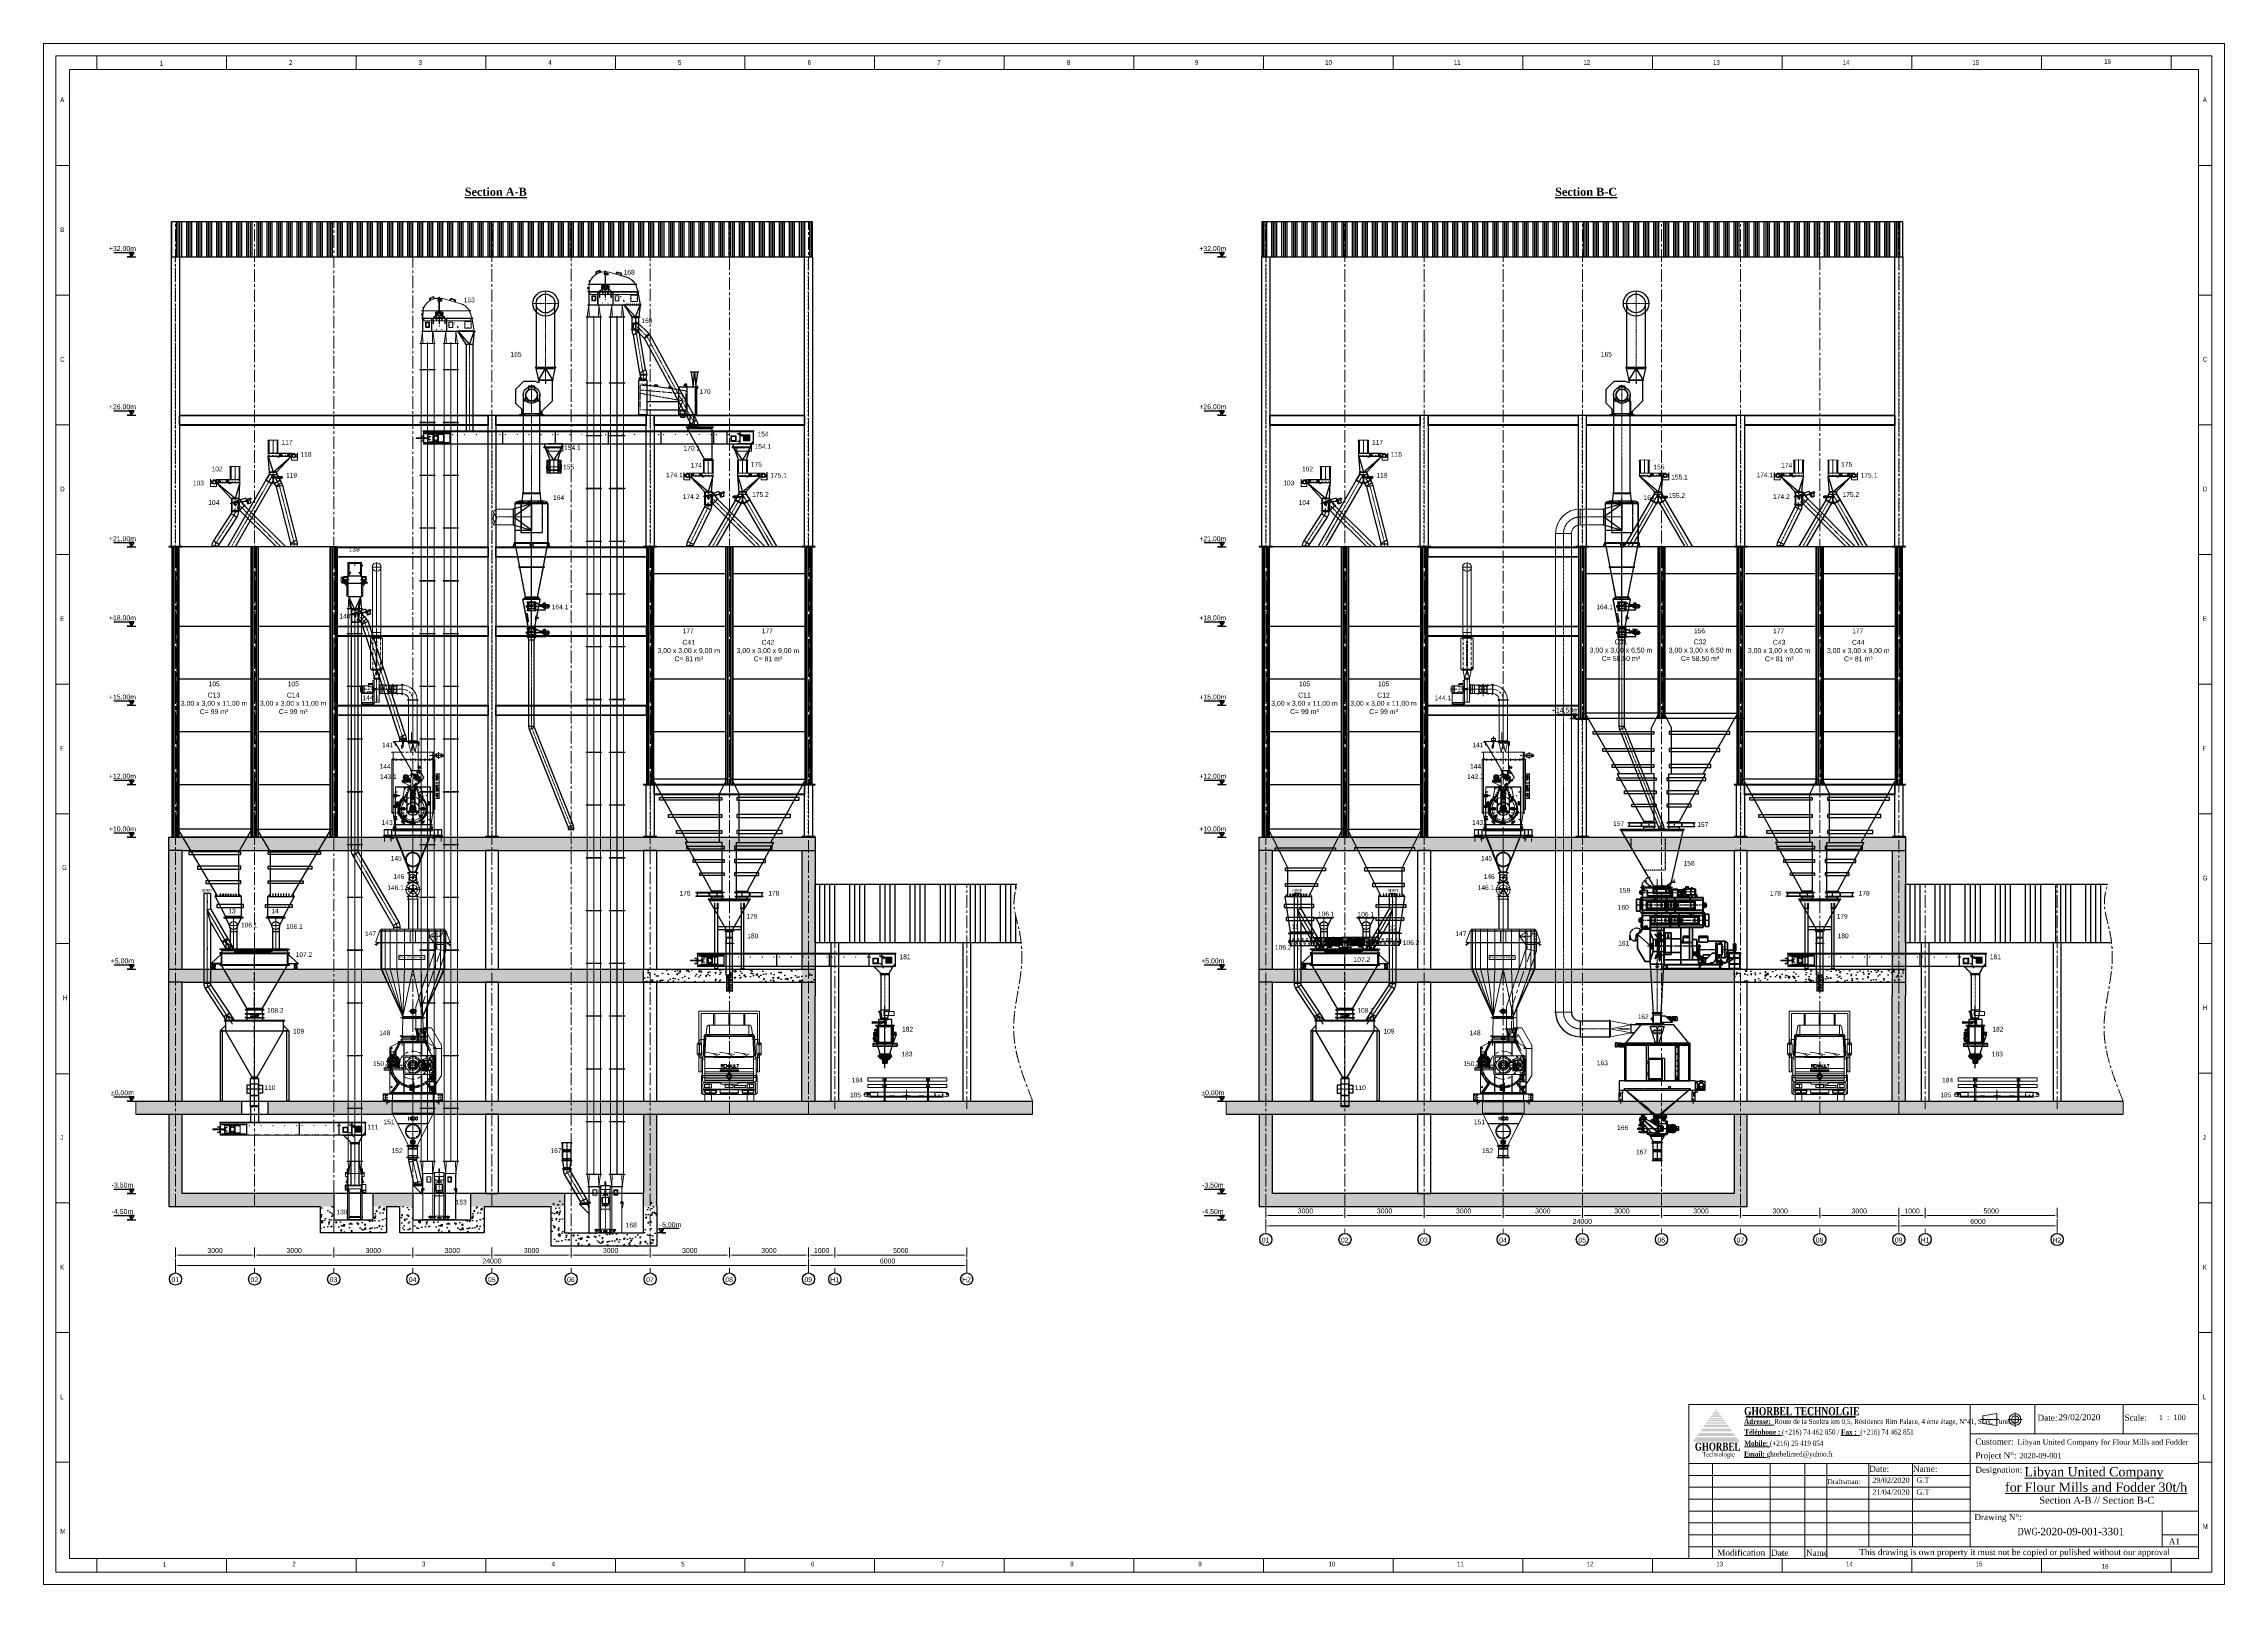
# Model space of a CAD drawing. Header units: millimetres. Extents: x 3220 to 226993, y 817 to 176024.
# Drawn here: x 144308 to 226993, y 117622 to 176024 of the extents above; entities that cross this region are included whole.
import ezdxf
from ezdxf.enums import TextEntityAlignment as Align

# ---------------------------------------------------------------- set-up
doc = ezdxf.new("R2010")
doc.units = ezdxf.units.MM
for name, pattern in [('ACAD_ISO03W100', [30, 12, -18]), ('AM_DIN_G_W050', [13.75, 9.75, -1.5, 1, -1.5]), ('AXES', [50.8, 31.75, -6.35, 6.35, -6.35]), ('AXES2', [1.125, 0.75, -0.125, 0.125, -0.125]), ('CENTER', [10.16, 6.35, -1.27, 1.27, -1.27]), ('center_short', [6.875, 4.75, -0.875, 0.375, -0.875]), ('CHAIN', [0.3543, 0.2362, -0.0295, 0.0591, -0.0295]), ('DASHED', [15, 7, -8]), ('DASHED2', [9.525, 6.35, -3.175]), ('DOT_CENTER', [14, 12, -1, 0, -1]), ('GESTRICHELT2', [0.375, 0.25, -0.125]), ('HARTLIJN', [1, 0.84, -0.08, 0, -0.08]), ('HIDDEN', [9.525, 6.35, -3.175]), ('hidden_short', [3.125, 2.25, -0.875]), ('LONG_DASHED', [15, 10, -5]), ('SLD-Solid', [0])]:
    doc.linetypes.add(name, pattern=pattern)
for name, color, linetype in [('1', 7, 'Continuous'), ('AXES', 1, 'AXES2'), ('BANDE', 6, 'Continuous'), ('CACHÉ', 3, 'DASHED'), ('CEN', 3, 'CENTER'), ('CONSTR_LINE', 6, 'Continuous'), ('D3', 7, 'Continuous'), ('DRG', 3, 'Continuous'), ('HARTLIJN', 1, 'HARTLIJN'), ('HAT', 5, 'Continuous'), ('HID', 2, 'HIDDEN'), ('INTERROMPU', 3, 'DASHED2'), ('LIJN-025', 1, 'Continuous'), ('LIJN-035', 7, 'Continuous'), ('LOGO', 7, 'Continuous'), ('MAATVOERING', 1, 'Continuous'), ('Repère', 76, 'Continuous'), ('SLD-0', 179, 'SLD-Solid'), ('STIPPELLIJN', 4, 'HIDDEN'), ('TB', 7, 'Continuous')]:
    doc.layers.add(name, color=color, linetype=linetype)
for name, color, linetype, lineweight in [('Axe', 1, 'AXES', 9), ('Cache', 3, 'ACAD_ISO03W100', 13), ('Camion_renault', 7, 'Continuous', 18), ('DESSIN', 7, 'Continuous', 25), ('Gewinde(DIN)', 160, 'Continuous', 25), ('MACHINE-AXIS', 1, 'center_short', 18), ('MACHINE-HID', 4, 'hidden_short', 18), ('Maschinen-AM_0', 7, 'Continuous', 50), ('Maschinen-AM_7', 1, 'AM_DIN_G_W050', 35), ('Mittellinie (ISO)', 7, 'Continuous', 25), ('RAHMEN025', 7, 'Continuous', 50), ('Sichtbar (ISO)', 7, 'Continuous', 50)]:
    doc.layers.add(name, color=color, linetype=linetype, lineweight=lineweight)
for name, color, linetype, lineweight, true_color in [('Mittellinie(DIN)', 7, 'Continuous', 25, 0x3f3f3f), ('Mittelpunktmarkierung(DIN)', 7, 'Continuous', 25, 0x3f3f3f), ('Sichtbare Kanten(DIN)', 7, 'Continuous', 50, 0x3f3f3f), ('Sichtbare tangentiale Kanten(DIN)', 7, 'Continuous', 50, 0x3f3f3f), ('Verdeckte Kanten(DIN)', 7, 'DASHED', 35, 0x3f3f3f), ('Verdeckte tangentiale Kanten(DIN)', 7, 'DASHED', 35, 0x3f3f3f)]:
    doc.layers.add(name, color=color, linetype=linetype, lineweight=lineweight, true_color=true_color)
doc.styles.add('ARIAL_BOLD', font='arial.ttf')
doc.styles.add('ROMAND', font='romand__.ttf')
doc.styles.add('SLDTEXTSTYLE0', font='TXT', dxfattribs={"width": 0.75})
doc.styles.get("Standard").update_dxf_attribs({"font": 'arial.ttf'})
doc.dimstyles.new('ECHE 75', dxfattribs={"dimscale": 75, "dimtxt": 2.5, "dimasz": 1.5, "dimexe": 1.25, "dimexo": 0.625, "dimgap": 1, "dimtad": 1, "dimdec": 0, "dimtxsty": 'ARIAL_BOLD', "dimcen": 2.5, "dimclrd": 4, "dimclre": 4, "dimclrt": 6, "dimadec": 0, "dimazin": 0, "dimtfac": 1, "dimtdec": 0, "dimtmove": 0, "dimatfit": 3, "dimfxl": 1, "dimlwd": 13, "dimlwe": 13, "dimarcsym": 0})
pattern_1 = [(50, (0, 2000), (546.554, -47.817), [57.15, -628.65]), (355, (0, 2000), (-105.73, 573.17), [45.72, -502.922]), (100.4514, (45.55, 1996), (440.824, 525.353), [48.57, -534.271]), (46.1842, (0, 2152.4), (813.237, -126.127), [85.725, -942.975]), (96.6356, (67.8, 2141.9), (712.212, 742.278), [72.855, -801.407]), (351.184, (0, 2152.4), (712.212, 742.278), [68.58, -754.38]), (21, (76.2, 2114.3), (454.843, -306.7956), [57.15, -628.65]), (326, (76.2, 2114.3), (185.406, 552.564), [45.72, -502.92]), (71.4514, (114.1, 2088.73), (640.249, 245.768), [48.57, -534.27]), (37.5, (0, 2000), (9.2658, 253.6651), [0, -496.824, 0, -510.54, 0, -504.825]), (7.5, (0, 2000), (200.459, 300.5417), [0, -291.084, 0, -485.394, 0, -192.405]), (327.5, (-169.93, 2000), (406.7718, -17.1862), [0, -190.5, 0, -594.36, 0, -788.67]), (317.5, (-246.13, 2000), (444.3875, 76.2795), [0, -247.65, 0, -394.716, 0, -560.07])]

# ---------------------------------------------------------------- blocks, each defined once
blk = doc.blocks.new('cell 2.5x2.5x10.2')
at = {"layer": 'Axe', "lineweight": -3, "ltscale": 25}
for p, q in [((0, 1000), (0, -10000)), ((3000, 1000), (3000, -10000))]:
    blk.add_line(p, q, dxfattribs=at)
at = {"layer": 'DESSIN', "color": 4}
for p, q in [((3130, 1000), (-130, 1000)), ((-130, -10000), (-130, 1000)), ((-130, 988), (-130, -10000)), ((-62, -10000), (-62, 1000)), ((-62, 988), (-62, -10000)), ((62, -10000), (62, 1000)), ((62, 988), (62, -10000)), ((130, -10000), (130, 1000)), ((130, 988), (130, -10000)), ((2870, -10000), (2870, 1000)), ((2870, 988), (2870, -10000)), ((2938, -10000), (2938, 1000)), ((2938, 988), (2938, -10000)), ((3062, -10000), (3062, 1000)), ((3062, 988), (3062, -10000)), ((3130, -10000), (3130, 1000)), ((3130, 988), (3130, -10000)), ((130, -2000), (2870, -2000)), ((130, -4000), (2870, -4000)), ((130, -6000), (2870, -6000)), ((130, -8000), (2870, -8000)), ((3130, -10000), (-130, -10000)), ((2910, -10000), (90, -10000))]:
    blk.add_line(p, q, dxfattribs=at)
at = {"layer": 'DESSIN'}
for p, q in [((2959, -3960), (2959, -3960)), ((2959, -4040), (2959, -4040)), ((2959, -8040), (2959, -8040))]:
    blk.add_line(p, q, dxfattribs=at)
blk = doc.blocks.new('cel3x3x9')
at = {"layer": 'Axe', "lineweight": -3, "ltscale": 25}
for p, q in [((0, 9000), (0, 0)), ((3000, 9000), (3000, 0))]:
    blk.add_line(p, q, dxfattribs=at)
at = {"layer": 'DESSIN', "color": 4}
for p, q in [((3130, 9000), (-130, 9000)), ((-130, 0), (-130, 9000)), ((-130, 8988), (-130, 0)), ((-62, 0), (-62, 9000)), ((-62, 8988), (-62, 0)), ((62, 0), (62, 9000)), ((62, 8988), (62, 0)), ((130, 0), (130, 9000)), ((130, 8988), (130, 0)), ((2870, 0), (2870, 9000)), ((2870, 8988), (2870, 0)), ((2938, 0), (2938, 9000)), ((2938, 8988), (2938, 0)), ((3062, 0), (3062, 9000)), ((3062, 8988), (3062, 0)), ((3130, 0), (3130, 9000)), ((3130, 8988), (3130, 0)), ((130, 8000), (2870, 8000)), ((130, 6000), (2870, 6000)), ((130, 4000), (2870, 4000)), ((130, 2000), (2870, 2000)), ((3130, 0), (-130, 0)), ((2910, 0), (90, 0))]:
    blk.add_line(p, q, dxfattribs=at)
at = {"layer": 'DESSIN'}
for p, q in [((2959, 6040), (2959, 6040)), ((2959, 5960), (2959, 5960)), ((2959, 1960), (2959, 1960))]:
    blk.add_line(p, q, dxfattribs=at)
blk = doc.blocks.new('section 1-2')
h = blk.add_hatch()
h.set_pattern_fill('ANSI34', color=252, scale=20, angle=45)
h.paths.add_polyline_path([(-150, 32000), (0, 32000), (0, 33324), (-150, 33324)])
h.paths.add_polyline_path([(0, 33324), (0, 32000), (3000, 32000), (3000, 33324)])
h.paths.add_polyline_path([(6000, 32000), (6000, 33324), (3000, 33324), (3000, 32000)])
h.paths.add_polyline_path([(9000, 32000), (9000, 33324), (6000, 33324), (6000, 32000)])
h.paths.add_polyline_path([(9000, 33324), (9000, 32000), (24150, 32000), (24150, 33324)])
h = blk.add_hatch()
h.set_pattern_fill('AR-CONC', color=256, scale=3)
h.set_pattern_definition(pattern_1)
h.paths.add_polyline_path([(0, 9500), (-250, 9500), (-250, 5000), (0, 5000)])
h.paths.add_polyline_path([(250, 9500), (0, 9500), (0, 5000), (250, 5000)])
h.paths.add_polyline_path([(0, 10000), (-250, 10000), (-250, 9500), (0, 9500)])
h.paths.add_polyline_path([(3000, 10000), (0, 10000), (0, 9500), (250, 9500), (3000, 9500)])
h.paths.add_polyline_path([(6000, 10000), (3000, 10000), (3000, 9500), (6000, 9500)])
h.paths.add_polyline_path([(9000, 10000), (6000, 10000), (6000, 9500), (9000, 9500)])
h.paths.add_polyline_path([(12000, 10000), (9000, 10000), (9000, 9500), (12000, 9500)])
h.paths.add_polyline_path([(15000, 10000), (12000, 10000), (12000, 9500), (15000, 9500)])
h.paths.add_polyline_path([(24000, 10000), (15000, 10000), (15000, 9500), (15250, 9500), (17750, 9500), (24000, 9500)])
h.paths.add_polyline_path([(24000, 9500), (23750, 9500), (23750, 5000), (24000, 5000)])
h.paths.add_polyline_path([(24250, 9500), (24000, 9500), (24000, 5000), (24250, 5000)])
h.paths.add_polyline_path([(24250, 10000), (24000, 10000), (24000, 9500), (24250, 9500)])
h = blk.add_hatch()
h.set_pattern_fill('ANSI34', color=76, scale=60, angle=45)
h.paths.add_polyline_path([(25000, 8219), (24250, 8219), (24250, 6000), (25000, 6000)])
h.paths.add_polyline_path([(30000, 8219), (25000, 8219), (25000, 6000), (25150, 6000), (30000, 6000)])
edge = h.paths.add_edge_path()
edge.add_spline(control_points=[(32065, 6000), (32044, 6184), (31955, 6692), (31715, 7425), (31849, 7984), (31906, 8219)], knot_values=[6114.072042, 6114.072042, 6114.072042, 6114.072042, 6667.775317, 7650.016117, 8363.52173, 8363.52173, 8363.52173, 8363.52173], degree=3, periodic=0)
edge.add_line((31906, 8219), (30000, 8219))
edge.add_line((30000, 8219), (30000, 6000))
edge.add_line((30000, 6000), (32065, 6000))
h = blk.add_hatch()
h.set_pattern_fill('AR-CONC', color=256, scale=3)
h.set_pattern_definition([(50, (0, 1000), (546.554, -47.817), [57.15, -628.65]), (355, (0, 1000), (-105.73, 573.17), [45.72, -502.922]), (100.4514, (45.55, 996), (440.824, 525.353), [48.57, -534.271]), (46.1842, (0, 1152.4), (813.237, -126.127), [85.725, -942.975]), (96.6356, (67.8, 1141.9), (712.212, 742.278), [72.855, -801.407]), (351.184, (0, 1152.4), (712.212, 742.278), [68.58, -754.38]), (21, (76.2, 1114.3), (454.843, -306.796), [57.15, -628.65]), (326, (76.2, 1114.3), (185.406, 552.564), [45.72, -502.92]), (71.4514, (114.1, 1088.73), (640.249, 245.768), [48.57, -534.27]), (37.5, (0, 1000), (9.2658, 253.6651), [0, -496.824, 0, -510.54, 0, -504.825]), (7.5, (0, 1000), (200.459, 300.5417), [0, -291.084, 0, -485.394, 0, -192.405]), (327.5, (-169.93, 1000), (406.7718, -17.1862), [0, -190.5, 0, -594.36, 0, -788.67]), (317.5, (-246.13, 1000), (444.3875, 76.2795), [0, -247.65, 0, -394.716, 0, -560.07])])
h.paths.add_polyline_path([(0, 4500), (-250, 4500), (-250, 0), (0, 0)])
h.paths.add_polyline_path([(250, 4500), (0, 4500), (0, 0), (250, 0)])
h.paths.add_polyline_path([(0, 5000), (-250, 5000), (-250, 4500), (0, 4500)])
h.paths.add_polyline_path([(3000, 5000), (0, 5000), (0, 4500), (250, 4500), (3000, 4500)])
h.paths.add_polyline_path([(6000, 5000), (3000, 5000), (3000, 4500), (3250, 4500), (6000, 4500)])
h.paths.add_polyline_path([(9000, 5000), (6000, 5000), (6000, 4500), (6250, 4500), (9000, 4500)])
h.paths.add_polyline_path([(12000, 5000), (9000, 5000), (9000, 4500), (9250, 4500), (12000, 4500)])
h.paths.add_polyline_path([(15000, 5000), (12000, 5000), (12000, 4500), (12250, 4500), (15000, 4500)])
h.paths.add_polyline_path([(24000, 5000), (23750, 5000), (23750, 4500), (24000, 4500)])
h.paths.add_polyline_path([(24250, 5000), (24000, 5000), (24000, 4500), (24250, 4500)])
h.paths.add_polyline_path([(24250, 4500), (24000, 4500), (24000, 0), (24250, 0)])
h.paths.add_polyline_path([(24000, 4500), (23750, 4500), (23750, 0), (24000, 0)])
h.paths.add_polyline_path([(17750, 4500), (17750, 5000), (15000, 5000), (15000, 4500)])
h = blk.add_hatch()
h.set_pattern_fill('AR-CONC', color=256, scale=3)
h.paths.add_polyline_path([(18000, 5000), (17750, 5000), (17750, 4500), (18000, 4500)])
h.paths.add_polyline_path([(21000, 5000), (18000, 5000), (18000, 4500), (21000, 4500)])
h.paths.add_polyline_path([(23750, 5000), (21000, 5000), (21000, 4500), (23750, 4500)])
h.paths.add_polyline_path([(24000, 5000), (23750, 5000), (23750, 4500), (24000, 4500)])
h.paths.add_polyline_path([(24250, 5000), (24000, 5000), (24000, 4500), (24250, 4500)])
h = blk.add_hatch()
h.set_pattern_fill('AR-CONC', color=256, scale=3)
h.paths.add_polyline_path([(-250, 0), (-1500, 0), (-1500, -500), (-250, -500)])
h.paths.add_polyline_path([(0, 0), (-250, 0), (-250, -500), (0, -500)])
h.paths.add_polyline_path([(250, 0), (0, 0), (0, -500), (250, -500)])
h.paths.add_polyline_path([(9000, 0), (6000, 0), (6000, -500), (6250, -500), (9000, -500)])
h.paths.add_polyline_path([(12000, 0), (9000, 0), (9000, -500), (9250, -500), (12000, -500)])
h.paths.add_polyline_path([(15000, 0), (14750, 0), (12000, 0), (12000, -500), (15000, -500)])
h.paths.add_polyline_path([(23750, 0), (15000, 0), (15000, -500), (23750, -500)])
h.paths.add_polyline_path([(24000, 0), (23750, 0), (23750, -500), (24000, -500)])
h.paths.add_polyline_path([(24250, 0), (24000, 0), (24000, -500), (24250, -500)])
h.paths.add_polyline_path([(32500, 0), (24250, 0), (24250, -500), (32500, -500)])
h.paths.add_polyline_path([(3500, 0), (3500, -500), (6000, -500), (6000, 0)])
h.paths.add_polyline_path([(2500, -500), (2500, 0), (250, 0), (250, -500)])
h = blk.add_hatch()
h.set_pattern_fill('AR-CONC', color=256, scale=3)
h.paths.add_polyline_path([(0, -500), (-250, -500), (-250, -4000), (0, -4000)])
h.paths.add_polyline_path([(250, -500), (0, -500), (0, -4000), (3000, -4000), (3000, -3500), (2750, -3500), (250, -3500)])
h.paths.add_polyline_path([(6000, -3500), (3000, -3500), (3000, -4000), (6000, -4000)])
h.paths.add_polyline_path([(18250, -500), (18000, -500), (18000, -4000), (18250, -4000)])
h.paths.add_polyline_path([(7500, -3500), (7500, -4000), (9000, -4000), (9000, -3500)])
h.paths.add_polyline_path([(6000, -4000), (6000, -3500)], flags=17)
h.paths.add_polyline_path([(11200, -3500), (11200, -4000), (12000, -4000), (12000, -3500)])
h.paths.add_polyline_path([(17750, -3500), (17750, -4000), (18000, -4000), (18000, -500), (17750, -500)])
h.paths.add_polyline_path([(14750, -4000), (14750, -3500), (12000, -3500), (12000, -4000)])
h = blk.add_hatch()
h.set_pattern_fill('AR-CONC', color=256, scale=3)
h.paths.add_polyline_path([(8000, -4000), (7500, -4000), (7500, -4500), (6000, -4500), (6000, -4000), (5500, -4000), (5500, -5000), (8000, -5000)])
h = blk.add_hatch()
h.set_pattern_fill('AR-CONC', color=256, scale=3)
h.set_pattern_definition([(50, (3700, 0), (546.554, -47.817), [57.15, -628.65]), (355, (3700, 0), (-105.73, 573.17), [45.72, -502.922]), (100.4514, (3745.55, -4), (440.824, 525.353), [48.57, -534.27]), (46.184, (3700, 152.4), (813.237, -126.127), [85.725, -942.975]), (96.636, (3767.8, 141.9), (712.21, 742.28), [72.855, -801.41]), (351.184, (3700, 152.4), (712.21, 742.28), [68.58, -754.38]), (21, (3776.2, 114.3), (454.843, -306.796), [57.15, -628.65]), (326, (3776.2, 114.3), (185.406, 552.564), [45.72, -502.92]), (71.4514, (3814.1, 88.73), (640.25, 245.768), [48.57, -534.27]), (37.5, (3700, 0), (9.266, 253.665), [0, -496.824, 0, -510.54, 0, -504.825]), (7.5, (3700, 0), (200.459, 300.542), [0, -291.084, 0, -485.394, 0, -192.405]), (327.5, (3530.07, 0), (406.772, -17.1862), [0, -190.5, 0, -594.36, 0, -788.67]), (317.5, (3453.87, 0), (444.388, 76.28), [0, -247.65, 0, -394.716, 0, -560.07])])
h.paths.add_polyline_path([(11700, -4000), (11200, -4000), (11200, -4500), (9000, -4500), (9000, -4000), (8500, -4000), (8500, -5000), (11700, -5000)])
h = blk.add_hatch()
h.set_pattern_fill('AR-CONC', color=256, scale=3)
h.set_pattern_definition([(50, (9000, -500), (546.554, -47.817), [57.15, -628.65]), (355, (9000, -500), (-105.73, 573.17), [45.72, -502.922]), (100.4514, (9045.55, -504), (440.824, 525.353), [48.57, -534.27]), (46.184, (9000, -347.6), (813.237, -126.127), [85.725, -942.975]), (96.6356, (9067.8, -358.1), (712.21, 742.28), [72.855, -801.407]), (351.184, (9000, -347.6), (712.21, 742.28), [68.58, -754.38]), (21, (9076.2, -385.7), (454.843, -306.796), [57.15, -628.65]), (326, (9076.2, -385.7), (185.406, 552.564), [45.72, -502.92]), (71.4514, (9114.1, -411.27), (640.25, 245.768), [48.57, -534.27]), (37.5, (9000, -500), (9.2658, 253.665), [0, -496.824, 0, -510.54, 0, -504.825]), (7.5, (9000, -500), (200.459, 300.542), [0, -291.084, 0, -485.394, 0, -192.405]), (327.5, (8830.07, -500), (406.7718, -17.1862), [0, -190.5, 0, -594.36, 0, -788.67]), (317.5, (8753.87, -500), (444.388, 76.28), [0, -247.65, 0, -394.716, 0, -560.07])])
h.paths.add_polyline_path([(18250, -3825), (17750, -3825), (17750, -5000), (14750, -5000), (14750, -3787), (14250, -3787), (14250, -5500), (18250, -5500)])
for p, q in [((250, 9500), (-250, 9500)), ((23750, 9500), (24250, 9500)), ((17750, 4500), (17750, 5000)), ((250, 4500), (-250, 4500)), ((-1500, 0), (32500, 0)), ((2500, 0), (2500, -500)), ((3500, 0), (3500, -500)), ((-1500, -500), (32500, -500))]:
    blk.add_line(p, q)
for points in [[(-150, 32000), (24150, 32000), (24150, 33324), (-150, 33324)], [(150, 21020), (-150, 21020), (-150, 32000), (150, 32000)], [(24150, 21020), (23850, 21020), (23850, 32000), (24150, 32000)], [(11850, 25610), (150, 25610), (150, 26000), (11850, 26000)], [(150, 25981), (11850, 25981), (11850, 25629), (150, 25629)], [(12150, 10020), (11850, 10020), (11850, 26000), (12150, 26000)], [(17850, 25610), (12150, 25610), (12150, 26000), (17850, 26000)], [(12150, 25981), (17850, 25981), (17850, 25629), (12150, 25629)], [(18150, 21020), (17850, 21020), (17850, 26000), (18150, 26000)], [(23850, 25610), (18150, 25610), (18150, 26000), (23850, 26000)], [(18150, 25981), (23850, 25981), (23850, 25629), (18150, 25629)], [(-250, 21000), (250, 21000), (250, 21020), (-250, 21020)], [(11850, 20610), (6130, 20610), (6130, 21000), (11850, 21000)], [(6130, 20981), (11850, 20981), (11850, 20629), (6130, 20629)], [(17870, 20610), (12150, 20610), (12150, 21000), (17870, 21000)], [(12150, 20981), (17870, 20981), (17870, 20629), (12150, 20629)], [(17750, 21000), (18250, 21000), (18250, 21020), (17750, 21020)], [(23750, 21000), (24250, 21000), (24250, 21020), (23750, 21020)], [(11850, 17610), (6130, 17610), (6130, 18000), (11850, 18000)], [(6130, 17981), (11850, 17981), (11850, 17629), (6130, 17629)], [(17850, 17610), (12150, 17610), (12150, 18000), (17850, 18000)], [(12150, 17981), (17850, 17981), (17850, 17629), (12150, 17629)], [(11850, 14610), (6130, 14610), (6130, 15000), (11850, 15000)], [(6130, 14981), (11850, 14981), (11850, 14629), (6130, 14629)], [(17850, 14610), (12150, 14610), (12150, 15000), (17850, 15000)], [(12150, 14981), (17850, 14981), (17850, 14629), (12150, 14629)], [(17750, 11980), (18250, 11980), (18250, 12000), (17750, 12000)], [(18150, 10020), (17850, 10020), (17850, 11980), (18150, 11980)], [(23850, 11610), (18150, 11610), (18150, 12000), (23850, 12000)], [(18150, 11981), (23850, 11981), (23850, 11629), (18150, 11629)], [(23750, 11980), (24250, 11980), (24250, 12000), (23750, 12000)], [(24150, 10020), (23850, 10020), (23850, 11980), (24150, 11980)], [(11750, 10000), (12250, 10000), (12250, 10020), (11750, 10020)], [(17750, 10000), (18250, 10000), (18250, 10020), (17750, 10020)], [(23750, 10000), (24250, 10000), (24250, 10020), (23750, 10020)], [(11750, 5000), (12250, 5000), (12250, 9500), (11750, 9500)], [(17750, 5000), (18250, 5000), (18250, 9500), (17750, 9500)], [(11750, 0), (12250, 0), (12250, 4500), (11750, 4500)], [(17750, 0), (18250, 0), (18250, 4500), (17750, 4500)], [(11750, -3500), (12250, -3500), (12250, -500), (11750, -500)]]:
    blk.add_lwpolyline(points, close=True)
for points in [[(-250, 5000), (-250, 10000), (24250, 10000), (24250, 4000)], [(250, 5000), (250, 9500), (23750, 9500), (23750, 5000)], [(-250, 0), (-250, 5000), (17750, 5000)], [(17750, 5000), (24250, 5000)], [(250, 0), (250, 4500), (17750, 4500)], [(17750, 4500), (24250, 4500)], [(23750, 0), (23750, 4500)], [(24250, 0), (24250, 4000)], [(-250, -500), (-250, -4000), (5500, -4000)], [(17750, -500), (17750, -3500), (250, -3500), (250, -500)], [(18250, -4000), (18250, -4000), (18250, -500)], [(8000, -4000), (8500, -4000)], [(11700, -4000), (11700, -5000), (8500, -5000), (8500, -4000)], [(9000, -3500), (9000, -4500), (11200, -4500), (11200, -3500)], [(11700, -4000), (14250, -4000)], [(18250, -4000), (18250, -5500), (14250, -5500), (14250, -4000)], [(14750, -3500), (14750, -5000), (17750, -5000), (17750, -3500)]]:
    blk.add_lwpolyline(points)
at = {"color": 76}
blk.add_lwpolyline([(32065, 6000), (24250, 6000), (24250, 8219), (31906, 8219)], dxfattribs=at)
for points in [[(24850, 0), (25150, 0), (25150, 6000), (24850, 6000)], [(29850, 0), (30150, 0), (30150, 6000), (29850, 6000)]]:
    blk.add_lwpolyline(points, close=True, dxfattribs=at)
at = {"elevation": 0}
for points in [[(8000, -4000), (8000, -5000), (5500, -5000), (5500, -4000)], [(6000, -3500), (6000, -4500), (7500, -4500), (7500, -3500)]]:
    blk.add_lwpolyline(points, dxfattribs=at)
at = {"layer": 'Axe', "ltscale": 15}
for p, q in [((0, -4000), (0, 33324)), ((3000, -4000), (3000, 33324)), ((6000, -5000), (6000, 33324)), ((9000, -5000), (9000, 33324)), ((12000, -4000), (12000, 33324)), ((15000, -5500), (15000, 33324)), ((18000, -5500), (18000, 33324)), ((21000, -500), (21000, 33324)), ((24000, -500), (24000, 33324)), ((25000, -300), (25000, 8219)), ((30000, -300), (30000, 8219)), ((-1500, -500), (-1500, 0)), ((32500, -500), (32500, 0))]:
    blk.add_line(p, q, dxfattribs=at)
blk.add_spline([(32500, 0), (31779, 2718), (32093, 5400), (31970, 6549), (31792, 7515), (31906, 8219)], degree=3, dxfattribs=at)
at = {"layer": 'Cache', "ltscale": 5}
for points in [[(-6, 32000), (6, 32000), (6, 21020), (-6, 21020)], [(23994, 32000), (24005, 32000), (24005, 21020), (23994, 21020)], [(11994, 26000), (12006, 26000), (12006, 10020), (11994, 10020)], [(17994, 26000), (18005, 26000), (18005, 21020), (17994, 21020)], [(17994, 11980), (18005, 11980), (18005, 10020), (17994, 10020)], [(23994, 11980), (24005, 11980), (24005, 10020), (23994, 10020)]]:
    blk.add_lwpolyline(points, close=True, dxfattribs=at)
for name, p in [('cell 2.5x2.5x10.2', (0, 20000)), ('cell 2.5x2.5x10.2', (3000, 20000)), ('cel3x3x9', (18000, 12000)), ('cel3x3x9', (21000, 12000))]:
    blk.add_blockref(name, p)
blk = doc.blocks.new('*D563')
at = {"color": 4, "lineweight": 13, "transparency": 16777216}
for p, q in [((149308, 130397), (149308, 130011)), ((149421, 130105), (152196, 130105)), ((152308, 130397), (152308, 130011))]:
    blk.add_line(p, q, dxfattribs=at)
at = {"color": 4, "transparency": 16777216}
for points in [[(149421, 130123), (149421, 130086), (149308, 130105)], [(152196, 130123), (152196, 130086), (152308, 130105)]]:
    blk.add_solid(points, dxfattribs=at)
at = {"layer": 'Defpoints', "color": 0, "transparency": 16777216}
for p in [(149308, 130444), (152308, 130444), (152308, 130105)]:
    blk.add_point(p, dxfattribs=at)
at = {"color": 6, "transparency": 16777216, "insert": (150808, 130276), "char_height": 187.5, "attachment_point": 5, "style": 'ARIAL_BOLD'}
blk.add_mtext('3000', dxfattribs=at)
blk = doc.blocks.new('*D564')
at = {"color": 4, "lineweight": 13, "transparency": 16777216}
for p, q in [((152308, 130397), (152308, 130011)), ((152421, 130105), (155196, 130105)), ((155308, 130397), (155308, 130011))]:
    blk.add_line(p, q, dxfattribs=at)
at = {"color": 4, "transparency": 16777216}
for points in [[(152421, 130123), (152421, 130086), (152308, 130105)], [(155196, 130123), (155196, 130086), (155308, 130105)]]:
    blk.add_solid(points, dxfattribs=at)
at = {"layer": 'Defpoints', "color": 0, "transparency": 16777216}
for p in [(152308, 130444), (155308, 130444), (155308, 130105)]:
    blk.add_point(p, dxfattribs=at)
at = {"color": 6, "transparency": 16777216, "insert": (153808, 130276), "char_height": 187.5, "attachment_point": 5, "style": 'ARIAL_BOLD'}
blk.add_mtext('3000', dxfattribs=at)
blk = doc.blocks.new('*D565')
at = {"color": 4, "lineweight": 13, "transparency": 16777216}
for p, q in [((155308, 130397), (155308, 130011)), ((155421, 130105), (158196, 130105)), ((158308, 130397), (158308, 130011))]:
    blk.add_line(p, q, dxfattribs=at)
at = {"color": 4, "transparency": 16777216}
for points in [[(155421, 130123), (155421, 130086), (155308, 130105)], [(158196, 130123), (158196, 130086), (158308, 130105)]]:
    blk.add_solid(points, dxfattribs=at)
at = {"layer": 'Defpoints', "color": 0, "transparency": 16777216}
for p in [(155308, 130444), (158308, 130444), (158308, 130105)]:
    blk.add_point(p, dxfattribs=at)
at = {"color": 6, "transparency": 16777216, "insert": (156808, 130276), "char_height": 187.5, "attachment_point": 5, "style": 'ARIAL_BOLD'}
blk.add_mtext('3000', dxfattribs=at)
blk = doc.blocks.new('*D566')
at = {"color": 4, "lineweight": 13, "transparency": 16777216}
for p, q in [((158308, 130397), (158308, 130011)), ((158421, 130105), (161196, 130105)), ((161308, 130397), (161308, 130011))]:
    blk.add_line(p, q, dxfattribs=at)
at = {"color": 4, "transparency": 16777216}
for points in [[(158421, 130123), (158421, 130086), (158308, 130105)], [(161196, 130123), (161196, 130086), (161308, 130105)]]:
    blk.add_solid(points, dxfattribs=at)
at = {"layer": 'Defpoints', "color": 0, "transparency": 16777216}
for p in [(158308, 130444), (161308, 130444), (161308, 130105)]:
    blk.add_point(p, dxfattribs=at)
at = {"color": 6, "transparency": 16777216, "insert": (159808, 130276), "char_height": 187.5, "attachment_point": 5, "style": 'ARIAL_BOLD'}
blk.add_mtext('3000', dxfattribs=at)
blk = doc.blocks.new('*D567')
at = {"color": 4, "lineweight": 13, "transparency": 16777216}
for p, q in [((161308, 130397), (161308, 130011)), ((161421, 130105), (164196, 130105)), ((164308, 130397), (164308, 130011))]:
    blk.add_line(p, q, dxfattribs=at)
at = {"color": 4, "transparency": 16777216}
for points in [[(161421, 130123), (161421, 130086), (161308, 130105)], [(164196, 130123), (164196, 130086), (164308, 130105)]]:
    blk.add_solid(points, dxfattribs=at)
at = {"layer": 'Defpoints', "color": 0, "transparency": 16777216}
for p in [(161308, 130444), (164308, 130444), (164308, 130105)]:
    blk.add_point(p, dxfattribs=at)
at = {"color": 6, "transparency": 16777216, "insert": (162808, 130276), "char_height": 187.5, "attachment_point": 5, "style": 'ARIAL_BOLD'}
blk.add_mtext('3000', dxfattribs=at)
blk = doc.blocks.new('*D568')
at = {"color": 4, "lineweight": 13, "transparency": 16777216}
for p, q in [((164308, 130397), (164308, 130011)), ((164421, 130105), (167196, 130105)), ((167308, 130397), (167308, 130011))]:
    blk.add_line(p, q, dxfattribs=at)
at = {"color": 4, "transparency": 16777216}
for points in [[(164421, 130123), (164421, 130086), (164308, 130105)], [(167196, 130123), (167196, 130086), (167308, 130105)]]:
    blk.add_solid(points, dxfattribs=at)
at = {"layer": 'Defpoints', "color": 0, "transparency": 16777216}
for p in [(164308, 130444), (167308, 130444), (167308, 130105)]:
    blk.add_point(p, dxfattribs=at)
at = {"color": 6, "transparency": 16777216, "insert": (165808, 130276), "char_height": 187.5, "attachment_point": 5, "style": 'ARIAL_BOLD'}
blk.add_mtext('3000', dxfattribs=at)
blk = doc.blocks.new('*D569')
at = {"color": 4, "lineweight": 13, "transparency": 16777216}
for p, q in [((149308, 129964), (149308, 129613)), ((173308, 129964), (173308, 129613)), ((149421, 129707), (173196, 129707))]:
    blk.add_line(p, q, dxfattribs=at)
at = {"color": 4, "transparency": 16777216}
for points in [[(149421, 129726), (149421, 129688), (149308, 129707)], [(173196, 129726), (173196, 129688), (173308, 129707)]]:
    blk.add_solid(points, dxfattribs=at)
at = {"layer": 'Defpoints', "color": 0, "transparency": 16777216}
for p in [(149308, 130011), (173308, 130011), (173308, 129707)]:
    blk.add_point(p, dxfattribs=at)
at = {"color": 6, "transparency": 16777216, "insert": (161308, 129878), "char_height": 187.5, "attachment_point": 5, "style": 'ARIAL_BOLD'}
blk.add_mtext('24000', dxfattribs=at)
blk = doc.blocks.new('*D570')
at = {"color": 4, "lineweight": 13, "transparency": 16777216}
for p, q in [((167308, 130397), (167308, 130011)), ((167421, 130105), (170196, 130105)), ((170308, 130397), (170308, 130011))]:
    blk.add_line(p, q, dxfattribs=at)
at = {"color": 4, "transparency": 16777216}
for points in [[(167421, 130123), (167421, 130086), (167308, 130105)], [(170196, 130123), (170196, 130086), (170308, 130105)]]:
    blk.add_solid(points, dxfattribs=at)
at = {"layer": 'Defpoints', "color": 0, "transparency": 16777216}
for p in [(167308, 130444), (170308, 130444), (170308, 130105)]:
    blk.add_point(p, dxfattribs=at)
at = {"color": 6, "transparency": 16777216, "insert": (168808, 130276), "char_height": 187.5, "attachment_point": 5, "style": 'ARIAL_BOLD'}
blk.add_mtext('3000', dxfattribs=at)
blk = doc.blocks.new('*D571')
at = {"color": 4, "lineweight": 13, "transparency": 16777216}
for p, q in [((170308, 130397), (170308, 130011)), ((170421, 130105), (173196, 130105)), ((173308, 130397), (173308, 130011))]:
    blk.add_line(p, q, dxfattribs=at)
at = {"color": 4, "transparency": 16777216}
for points in [[(170421, 130123), (170421, 130086), (170308, 130105)], [(173196, 130123), (173196, 130086), (173308, 130105)]]:
    blk.add_solid(points, dxfattribs=at)
at = {"layer": 'Defpoints', "color": 0, "transparency": 16777216}
for p in [(170308, 130444), (173308, 130444), (173308, 130105)]:
    blk.add_point(p, dxfattribs=at)
at = {"color": 6, "transparency": 16777216, "insert": (171808, 130276), "char_height": 187.5, "attachment_point": 5, "style": 'ARIAL_BOLD'}
blk.add_mtext('3000', dxfattribs=at)
blk = doc.blocks.new('*D572')
at = {"color": 4, "lineweight": 13, "transparency": 16777216}
for p, q in [((190651, 131897), (190651, 131511)), ((190763, 131605), (193538, 131605)), ((193651, 131897), (193651, 131511))]:
    blk.add_line(p, q, dxfattribs=at)
at = {"color": 4, "transparency": 16777216}
for points in [[(190763, 131623), (190763, 131586), (190651, 131605)], [(193538, 131623), (193538, 131586), (193651, 131605)]]:
    blk.add_solid(points, dxfattribs=at)
at = {"layer": 'Defpoints', "color": 0, "transparency": 16777216}
for p in [(190651, 131944), (193651, 131944), (193651, 131605)]:
    blk.add_point(p, dxfattribs=at)
at = {"color": 6, "transparency": 16777216, "insert": (192151, 131776), "char_height": 187.5, "attachment_point": 5, "style": 'ARIAL_BOLD'}
blk.add_mtext('3000', dxfattribs=at)
blk = doc.blocks.new('*D573')
at = {"color": 4, "lineweight": 13, "transparency": 16777216}
for p, q in [((193651, 131897), (193651, 131511)), ((193763, 131605), (196538, 131605)), ((196651, 131897), (196651, 131511))]:
    blk.add_line(p, q, dxfattribs=at)
at = {"color": 4, "transparency": 16777216}
for points in [[(193763, 131623), (193763, 131586), (193651, 131605)], [(196538, 131623), (196538, 131586), (196651, 131605)]]:
    blk.add_solid(points, dxfattribs=at)
at = {"layer": 'Defpoints', "color": 0, "transparency": 16777216}
for p in [(193651, 131944), (196651, 131944), (196651, 131605)]:
    blk.add_point(p, dxfattribs=at)
at = {"color": 6, "transparency": 16777216, "insert": (195151, 131776), "char_height": 187.5, "attachment_point": 5, "style": 'ARIAL_BOLD'}
blk.add_mtext('3000', dxfattribs=at)
blk = doc.blocks.new('*D574')
at = {"color": 4, "lineweight": 13, "transparency": 16777216}
for p, q in [((196651, 131897), (196651, 131511)), ((196763, 131605), (199538, 131605)), ((199651, 131897), (199651, 131511))]:
    blk.add_line(p, q, dxfattribs=at)
at = {"color": 4, "transparency": 16777216}
for points in [[(196763, 131623), (196763, 131586), (196651, 131605)], [(199538, 131623), (199538, 131586), (199651, 131605)]]:
    blk.add_solid(points, dxfattribs=at)
at = {"layer": 'Defpoints', "color": 0, "transparency": 16777216}
for p in [(196651, 131944), (199651, 131944), (199651, 131605)]:
    blk.add_point(p, dxfattribs=at)
at = {"color": 6, "transparency": 16777216, "insert": (198151, 131776), "char_height": 187.5, "attachment_point": 5, "style": 'ARIAL_BOLD'}
blk.add_mtext('3000', dxfattribs=at)
blk = doc.blocks.new('*D575')
at = {"color": 4, "lineweight": 13, "transparency": 16777216}
for p, q in [((199651, 131897), (199651, 131511)), ((199763, 131605), (202538, 131605)), ((202651, 131897), (202651, 131511))]:
    blk.add_line(p, q, dxfattribs=at)
at = {"color": 4, "transparency": 16777216}
for points in [[(199763, 131623), (199763, 131586), (199651, 131605)], [(202538, 131623), (202538, 131586), (202651, 131605)]]:
    blk.add_solid(points, dxfattribs=at)
at = {"layer": 'Defpoints', "color": 0, "transparency": 16777216}
for p in [(199651, 131944), (202651, 131944), (202651, 131605)]:
    blk.add_point(p, dxfattribs=at)
at = {"color": 6, "transparency": 16777216, "insert": (201151, 131776), "char_height": 187.5, "attachment_point": 5, "style": 'ARIAL_BOLD'}
blk.add_mtext('3000', dxfattribs=at)
blk = doc.blocks.new('*D576')
at = {"color": 4, "lineweight": 13, "transparency": 16777216}
for p, q in [((202651, 131897), (202651, 131511)), ((202763, 131605), (205538, 131605)), ((205651, 131897), (205651, 131511))]:
    blk.add_line(p, q, dxfattribs=at)
at = {"color": 4, "transparency": 16777216}
for points in [[(202763, 131623), (202763, 131586), (202651, 131605)], [(205538, 131623), (205538, 131586), (205651, 131605)]]:
    blk.add_solid(points, dxfattribs=at)
at = {"layer": 'Defpoints', "color": 0, "transparency": 16777216}
for p in [(202651, 131944), (205651, 131944), (205651, 131605)]:
    blk.add_point(p, dxfattribs=at)
at = {"color": 6, "transparency": 16777216, "insert": (204151, 131776), "char_height": 187.5, "attachment_point": 5, "style": 'ARIAL_BOLD'}
blk.add_mtext('3000', dxfattribs=at)
blk = doc.blocks.new('*D577')
at = {"color": 4, "lineweight": 13, "transparency": 16777216}
for p, q in [((205651, 131897), (205651, 131511)), ((205763, 131605), (208538, 131605)), ((208651, 131897), (208651, 131511))]:
    blk.add_line(p, q, dxfattribs=at)
at = {"color": 4, "transparency": 16777216}
for points in [[(205763, 131623), (205763, 131586), (205651, 131605)], [(208538, 131623), (208538, 131586), (208651, 131605)]]:
    blk.add_solid(points, dxfattribs=at)
at = {"layer": 'Defpoints', "color": 0, "transparency": 16777216}
for p in [(205651, 131944), (208651, 131944), (208651, 131605)]:
    blk.add_point(p, dxfattribs=at)
at = {"color": 6, "transparency": 16777216, "insert": (207151, 131776), "char_height": 187.5, "attachment_point": 5, "style": 'ARIAL_BOLD'}
blk.add_mtext('3000', dxfattribs=at)
blk = doc.blocks.new('*D578')
at = {"color": 4, "lineweight": 13, "transparency": 16777216}
for p, q in [((190651, 131464), (190651, 131113)), ((190763, 131207), (214538, 131207)), ((214651, 131464), (214651, 131113))]:
    blk.add_line(p, q, dxfattribs=at)
at = {"color": 4, "transparency": 16777216}
for points in [[(190763, 131226), (190763, 131188), (190651, 131207)], [(214538, 131226), (214538, 131188), (214651, 131207)]]:
    blk.add_solid(points, dxfattribs=at)
at = {"layer": 'Defpoints', "color": 0, "transparency": 16777216}
for p in [(190651, 131511), (214651, 131511), (214651, 131207)]:
    blk.add_point(p, dxfattribs=at)
at = {"color": 6, "transparency": 16777216, "insert": (202651, 131378), "char_height": 187.5, "attachment_point": 5, "style": 'ARIAL_BOLD'}
blk.add_mtext('24000', dxfattribs=at)
blk = doc.blocks.new('*D579')
at = {"color": 4, "lineweight": 13, "transparency": 16777216}
for p, q in [((208651, 131897), (208651, 131511)), ((208763, 131605), (211538, 131605)), ((211651, 131897), (211651, 131511))]:
    blk.add_line(p, q, dxfattribs=at)
at = {"color": 4, "transparency": 16777216}
for points in [[(208763, 131623), (208763, 131586), (208651, 131605)], [(211538, 131623), (211538, 131586), (211651, 131605)]]:
    blk.add_solid(points, dxfattribs=at)
at = {"layer": 'Defpoints', "color": 0, "transparency": 16777216}
for p in [(208651, 131944), (211651, 131944), (211651, 131605)]:
    blk.add_point(p, dxfattribs=at)
at = {"color": 6, "transparency": 16777216, "insert": (210151, 131776), "char_height": 187.5, "attachment_point": 5, "style": 'ARIAL_BOLD'}
blk.add_mtext('3000', dxfattribs=at)
blk = doc.blocks.new('*D580')
at = {"color": 4, "lineweight": 13, "transparency": 16777216}
for p, q in [((211651, 131897), (211651, 131511)), ((211763, 131605), (214538, 131605)), ((214651, 131897), (214651, 131511))]:
    blk.add_line(p, q, dxfattribs=at)
at = {"color": 4, "transparency": 16777216}
for points in [[(211763, 131623), (211763, 131586), (211651, 131605)], [(214538, 131623), (214538, 131586), (214651, 131605)]]:
    blk.add_solid(points, dxfattribs=at)
at = {"layer": 'Defpoints', "color": 0, "transparency": 16777216}
for p in [(211651, 131944), (214651, 131944), (214651, 131605)]:
    blk.add_point(p, dxfattribs=at)
at = {"color": 6, "transparency": 16777216, "insert": (213151, 131776), "char_height": 187.5, "attachment_point": 5, "style": 'ARIAL_BOLD'}
blk.add_mtext('3000', dxfattribs=at)
blk = doc.blocks.new('silo 3x3x8.50 m')
at = {"layer": 'Axe', "lineweight": -3, "ltscale": 25}
for p, q in [((0, 7500), (0, 1000)), ((3000, 7500), (3000, 1000))]:
    blk.add_line(p, q, dxfattribs=at)
at = {"layer": 'DESSIN', "color": 4}
for p, q in [((3130, 7500), (-130, 7500)), ((-130, 1000), (-130, 7500)), ((-130, 7488), (-130, 1000)), ((-62, 1000), (-62, 7500)), ((-62, 7488), (-62, 1000)), ((62, 1000), (62, 7500)), ((62, 7488), (62, 1000)), ((130, 1000), (130, 7500)), ((130, 7488), (130, 1000)), ((2870, 1000), (2870, 7500)), ((2870, 7488), (2870, 1000)), ((2938, 1000), (2938, 7500)), ((2938, 7488), (2938, 1000)), ((3062, 1000), (3062, 7500)), ((3062, 7488), (3062, 1000)), ((3130, 1000), (3130, 7500)), ((3130, 7488), (3130, 1000)), ((130, 6500), (2870, 6500)), ((130, 4500), (2870, 4500)), ((130, 2500), (2870, 2500)), ((3130, 1000), (-130, 1000)), ((2910, 1000), (90, 1000))]:
    blk.add_line(p, q, dxfattribs=at)
at = {"layer": 'DESSIN'}
for p, q in [((2959, 6040), (2959, 6040)), ((2959, 5960), (2959, 5960)), ((2959, 1960), (2959, 1960))]:
    blk.add_line(p, q, dxfattribs=at)
blk = doc.blocks.new('section b-c')
h = blk.add_hatch()
h.set_pattern_fill('ANSI34', color=252, scale=20, angle=45)
h.paths.add_polyline_path([(-150, 32000), (0, 32000), (0, 33324), (-150, 33324)])
h.paths.add_polyline_path([(0, 33324), (0, 32000), (3000, 32000), (3000, 33324)])
h.paths.add_polyline_path([(6000, 32000), (6000, 33324), (3000, 33324), (3000, 32000)])
h.paths.add_polyline_path([(9000, 32000), (9000, 33324), (6000, 33324), (6000, 32000)])
h.paths.add_polyline_path([(9000, 33324), (9000, 32000), (24150, 32000), (24150, 33324)])
h = blk.add_hatch()
h.set_pattern_fill('AR-CONC', color=256, scale=3)
h.set_pattern_definition(pattern_1)
h.paths.add_polyline_path([(0, 9500), (-250, 9500), (-250, 5000), (0, 5000)])
h.paths.add_polyline_path([(250, 9500), (0, 9500), (0, 5000), (250, 5000)])
h.paths.add_polyline_path([(0, 10000), (-250, 10000), (-250, 9500), (0, 9500)])
h.paths.add_polyline_path([(3000, 10000), (0, 10000), (0, 9500), (250, 9500), (3000, 9500)])
h.paths.add_polyline_path([(6000, 10000), (3000, 10000), (3000, 9500), (6000, 9500)])
h.paths.add_polyline_path([(9000, 10000), (6000, 10000), (6000, 9500), (9000, 9500)])
h.paths.add_polyline_path([(12000, 10000), (9000, 10000), (9000, 9500), (12000, 9500)])
h.paths.add_polyline_path([(15000, 10000), (12000, 10000), (12000, 9500), (15000, 9500)])
h.paths.add_polyline_path([(24000, 10000), (15000, 10000), (15000, 9500), (15250, 9500), (17750, 9500), (24000, 9500)])
h.paths.add_polyline_path([(24000, 9500), (23750, 9500), (23750, 5000), (24000, 5000)])
h.paths.add_polyline_path([(24250, 9500), (24000, 9500), (24000, 5000), (24250, 5000)])
h.paths.add_polyline_path([(24250, 10000), (24000, 10000), (24000, 9500), (24250, 9500)])
h = blk.add_hatch()
h.set_pattern_fill('ANSI34', color=76, scale=60, angle=45)
h.paths.add_polyline_path([(25000, 8219), (24250, 8219), (24250, 6000), (25000, 6000)])
h.paths.add_polyline_path([(30000, 8219), (25000, 8219), (25000, 6000), (25150, 6000), (30000, 6000)])
edge = h.paths.add_edge_path()
edge.add_spline(control_points=[(32065, 6000), (32044, 6184), (31955, 6692), (31715, 7425), (31849, 7984), (31906, 8219)], knot_values=[6114.072042, 6114.072042, 6114.072042, 6114.072042, 6667.775317, 7650.016117, 8363.52173, 8363.52173, 8363.52173, 8363.52173], degree=3, periodic=0)
edge.add_line((31906, 8219), (30000, 8219))
edge.add_line((30000, 8219), (30000, 6000))
edge.add_line((30000, 6000), (32065, 6000))
h = blk.add_hatch()
h.set_pattern_fill('AR-CONC', color=256, scale=3)
h.set_pattern_definition([(50, (0, 1000), (546.554, -47.817), [57.15, -628.65]), (355, (0, 1000), (-105.73, 573.17), [45.72, -502.922]), (100.4514, (45.55, 996), (440.824, 525.353), [48.57, -534.271]), (46.1842, (0, 1152.4), (813.237, -126.127), [85.725, -942.975]), (96.6356, (67.8, 1141.9), (712.212, 742.278), [72.855, -801.407]), (351.184, (0, 1152.4), (712.212, 742.278), [68.58, -754.38]), (21, (76.2, 1114.3), (454.843, -306.796), [57.15, -628.65]), (326, (76.2, 1114.3), (185.406, 552.564), [45.72, -502.92]), (71.4514, (114.1, 1088.73), (640.249, 245.768), [48.57, -534.27]), (37.5, (0, 1000), (9.2658, 253.6651), [0, -496.824, 0, -510.54, 0, -504.825]), (7.5, (0, 1000), (200.459, 300.5417), [0, -291.084, 0, -485.394, 0, -192.405]), (327.5, (-169.93, 1000), (406.7718, -17.1862), [0, -190.5, 0, -594.36, 0, -788.67]), (317.5, (-246.13, 1000), (444.3875, 76.2795), [0, -247.65, 0, -394.716, 0, -560.07])])
h.paths.add_polyline_path([(0, 4500), (-250, 4500), (-250, 0), (0, 0)])
h.paths.add_polyline_path([(250, 4500), (0, 4500), (0, 0), (250, 0)])
h.paths.add_polyline_path([(0, 5000), (-250, 5000), (-250, 4500), (0, 4500)])
h.paths.add_polyline_path([(3000, 5000), (0, 5000), (0, 4500), (250, 4500), (3000, 4500)])
h.paths.add_polyline_path([(6000, 5000), (3000, 5000), (3000, 4500), (3250, 4500), (6000, 4500)])
h.paths.add_polyline_path([(9000, 5000), (6000, 5000), (6000, 4500), (6250, 4500), (9000, 4500)])
h.paths.add_polyline_path([(12000, 5000), (9000, 5000), (9000, 4500), (9250, 4500), (12000, 4500)])
h.paths.add_polyline_path([(15000, 5000), (12000, 5000), (12000, 4500), (12250, 4500), (15000, 4500)])
h.paths.add_polyline_path([(24000, 5000), (23750, 5000), (23750, 4500), (24000, 4500)])
h.paths.add_polyline_path([(24250, 5000), (24000, 5000), (24000, 4500), (24250, 4500)])
h.paths.add_polyline_path([(24250, 4500), (24000, 4500), (24000, 0), (24250, 0)])
h.paths.add_polyline_path([(24000, 4500), (23750, 4500), (23750, 0), (24000, 0)])
h.paths.add_polyline_path([(17750, 4500), (17750, 5000), (15000, 5000), (15000, 4500)])
h = blk.add_hatch()
h.set_pattern_fill('AR-CONC', color=256, scale=3)
h.paths.add_polyline_path([(18000, 5000), (17750, 5000), (17750, 4500), (18000, 4500)])
h.paths.add_polyline_path([(21000, 5000), (18000, 5000), (18000, 4500), (21000, 4500)])
h.paths.add_polyline_path([(23750, 5000), (21000, 5000), (21000, 4500), (23750, 4500)])
h.paths.add_polyline_path([(24000, 5000), (23750, 5000), (23750, 4500), (24000, 4500)])
h.paths.add_polyline_path([(24250, 5000), (24000, 5000), (24000, 4500), (24250, 4500)])
h = blk.add_hatch()
h.set_pattern_fill('AR-CONC', color=256, scale=3)
h.paths.add_polyline_path([(-250, 0), (-1500, 0), (-1500, -500), (-250, -500)])
h.paths.add_polyline_path([(0, 0), (-250, 0), (-250, -500), (0, -500)])
h.paths.add_polyline_path([(250, 0), (0, 0), (0, -500), (250, -500)])
h.paths.add_polyline_path([(3000, 0), (250, 0), (250, -500), (3000, -500)])
h.paths.add_polyline_path([(6000, 0), (3000, 0), (3000, -500), (3250, -500), (6000, -500)])
h.paths.add_polyline_path([(9000, 0), (6000, 0), (6000, -500), (6250, -500), (9000, -500)])
h.paths.add_polyline_path([(12000, 0), (9000, 0), (9000, -500), (9250, -500), (12000, -500)])
h.paths.add_polyline_path([(15000, 0), (14750, 0), (12000, 0), (12000, -500), (15000, -500)])
h.paths.add_polyline_path([(23750, 0), (15000, 0), (15000, -500), (23750, -500)])
h.paths.add_polyline_path([(24000, 0), (23750, 0), (23750, -500), (24000, -500)])
h.paths.add_polyline_path([(24250, 0), (24000, 0), (24000, -500), (24250, -500)])
h.paths.add_polyline_path([(32500, 0), (24250, 0), (24250, -500), (32500, -500)])
h = blk.add_hatch()
h.set_pattern_fill('AR-CONC', color=256, scale=3)
h.paths.add_polyline_path([(0, -500), (-250, -500), (-250, -4000), (0, -4000)])
h.paths.add_polyline_path([(250, -500), (0, -500), (0, -4000), (3000, -4000), (3000, -3500), (2750, -3500), (250, -3500)])
h.paths.add_polyline_path([(6000, -3500), (3000, -3500), (3000, -4000), (6000, -4000)])
h.paths.add_polyline_path([(9000, -3500), (8750, -3500), (6000, -3500), (6000, -4000), (9000, -4000)])
h.paths.add_polyline_path([(12000, -3500), (9000, -3500), (9000, -4000), (12000, -4000)])
h.paths.add_polyline_path([(15000, -3500), (12000, -3500), (12000, -4000), (15000, -4000)])
h.paths.add_polyline_path([(18000, -500), (17750, -500), (17750, -3500), (15000, -3500), (15000, -4000), (18000, -4000)])
h.paths.add_polyline_path([(18250, -500), (18000, -500), (18000, -4000), (18250, -4000)])
for p, q in [((250, 9500), (-250, 9500)), ((23750, 9500), (24250, 9500)), ((17750, 5000), (17750, 4500)), ((250, 4500), (-250, 4500)), ((-1500, 0), (32500, 0)), ((-1500, -500), (32500, -500))]:
    blk.add_line(p, q)
for points in [[(-150, 32000), (24150, 32000), (24150, 33324), (-150, 33324)], [(150, 21020), (-150, 21020), (-150, 32000), (150, 32000)], [(5850, 25610), (150, 25610), (150, 26000), (5850, 26000)], [(150, 25981), (5850, 25981), (5850, 25629), (150, 25629)], [(6150, 21020), (5850, 21020), (5850, 26000), (6150, 26000)], [(12150, 21020), (11850, 21020), (11850, 26000), (12150, 26000)], [(18150, 21020), (17850, 21020), (17850, 26000), (18150, 26000)], [(-250, 21000), (250, 21000), (250, 21020), (-250, 21020)], [(5750, 21000), (6250, 21000), (6250, 21020), (5750, 21020)], [(11870, 20610), (6150, 20610), (6150, 21000), (11870, 21000)], [(6150, 20981), (11870, 20981), (11870, 20629), (6150, 20629)], [(11750, 21000), (12250, 21000), (12250, 21020), (11750, 21020)], [(17750, 21000), (18250, 21000), (18250, 21020), (17750, 21020)], [(23750, 21000), (24250, 21000), (24250, 21020), (23750, 21020)], [(11870, 17610), (6130, 17610), (6130, 18000), (11870, 18000)], [(6130, 17981), (11870, 17981), (11870, 17629), (6130, 17629)], [(11870, 14610), (6130, 14610), (6130, 15000), (11870, 15000)], [(6130, 14981), (11870, 14981), (11870, 14629), (6130, 14629)], [(11750, 14480), (12250, 14480), (12250, 14500), (11750, 14500)], [(12150, 10020), (11850, 10020), (11850, 14480), (12150, 14480)], [(17750, 11980), (18250, 11980), (18250, 12000), (17750, 12000)], [(18150, 10020), (17850, 10020), (17850, 11980), (18150, 11980)], [(23850, 11610), (18150, 11610), (18150, 12000), (23850, 12000)], [(18150, 11981), (23850, 11981), (23850, 11629), (18150, 11629)], [(23750, 11980), (24250, 11980), (24250, 12000), (23750, 12000)], [(11750, 10000), (12250, 10000), (12250, 10020), (11750, 10020)], [(17750, 10000), (18250, 10000), (18250, 10020), (17750, 10020)], [(23750, 10000), (24250, 10000), (24250, 10020), (23750, 10020)], [(5750, 5000), (6250, 5000), (6250, 9500), (5750, 9500)], [(17750, 5000), (18250, 5000), (18250, 9500), (17750, 9500)], [(5750, 0), (6250, 0), (6250, 4500), (5750, 4500)], [(17750, 0), (18250, 0), (18250, 4500), (17750, 4500)], [(5750, -3500), (6250, -3500), (6250, -500), (5750, -500)]]:
    blk.add_lwpolyline(points, close=True)
for points in [[(23850, 21020), (23850, 32000), (24150, 32000), (24150, 21020)], [(11850, 25610), (6150, 25610), (6150, 26000), (23850, 26000), (23850, 25610), (18150, 25610)], [(11850, 25629), (6150, 25629), (6150, 25981), (11850, 25981)], [(12150, 25981), (17850, 25981)], [(18150, 25981), (23850, 25981), (23850, 25629), (18150, 25629)], [(17850, 25629), (12150, 25629)], [(17850, 25610), (12150, 25610)], [(24150, 12000), (24150, 10020), (23850, 10020), (23850, 12000)], [(-250, 5000), (-250, 10000), (24250, 10000), (24250, 4000)], [(250, 5000), (250, 9500), (23750, 9500), (23750, 4000)], [(-250, 0), (-250, 5000), (17750, 5000)], [(17750, 5000), (24250, 5000)], [(250, 0), (250, 4500), (17750, 4500)], [(17750, 4500), (24250, 4500)], [(23750, 0), (23750, 4000)], [(24250, 0), (24250, 4000)], [(-250, -500), (-250, -4000), (18250, -4000), (18250, -500)], [(17750, -500), (17750, -3500), (250, -3500), (250, -500)]]:
    blk.add_lwpolyline(points)
at = {"color": 76}
blk.add_lwpolyline([(32065, 6000), (24250, 6000), (24250, 8219), (31906, 8219)], dxfattribs=at)
for points in [[(24850, 0), (25150, 0), (25150, 6000), (24850, 6000)], [(29850, 0), (30150, 0), (30150, 6000), (29850, 6000)]]:
    blk.add_lwpolyline(points, close=True, dxfattribs=at)
at = {"layer": 'Axe', "ltscale": 15}
for p, q in [((0, -4000), (0, 33324)), ((3000, -4000), (3000, 33324)), ((6000, -4000), (6000, 33324)), ((9000, -4000), (9000, 33324)), ((12000, -4000), (12000, 33324)), ((15000, -4000), (15000, 33324)), ((18000, -4000), (18000, 33324)), ((21000, -500), (21000, 33324)), ((24000, -500), (24000, 33324)), ((25000, -300), (25000, 8219)), ((30000, -300), (30000, 8219)), ((-1500, -500), (-1500, 0)), ((32500, -500), (32500, 0))]:
    blk.add_line(p, q, dxfattribs=at)
blk.add_spline([(32500, 0), (31779, 2718), (32093, 5400), (31970, 6549), (31792, 7515), (31906, 8219)], degree=3, dxfattribs=at)
at = {"layer": 'Cache', "ltscale": 5}
for points in [[(-6, 32000), (6, 32000), (6, 21020), (-6, 21020)], [(5994, 26000), (6006, 26000), (6006, 21020), (5994, 21020)], [(11994, 26000), (12006, 26000), (12006, 21020), (11994, 21020)], [(17994, 26000), (18006, 26000), (18006, 21020), (17994, 21020)], [(11994, 14480), (12006, 14480), (12006, 10020), (11994, 10020)], [(17994, 11980), (18006, 11980), (18006, 10020), (17994, 10020)]]:
    blk.add_lwpolyline(points, close=True, dxfattribs=at)
blk.add_lwpolyline([(23994, 21000), (23994, 32000), (24006, 32000), (24006, 21000)], dxfattribs=at)
for name, p in [('cell 2.5x2.5x10.2', (0, 20000)), ('cell 2.5x2.5x10.2', (3000, 20000)), ('cel3x3x9', (18000, 12000)), ('cel3x3x9', (21000, 12000))]:
    blk.add_blockref(name, p)
at = {"color": 2}
for p in [(12000, 13500), (15000, 13500)]:
    blk.add_blockref('silo 3x3x8.50 m', p, dxfattribs=at)
blk = doc.blocks.new('Bascule L')
for p, q in [((-1650, -390), (-1265, -45)), ((-1265, -45), (-1265, -389.4)), ((1250, -10), (-1250, -10)), ((-1250, -10), (-1250, -450)), ((-1250, -450), (1250, -450)), ((-300, -2090), (-1250, -460)), ((300, -2090), (1246.4, -460)), ((1250, -450), (1250, -10)), ((1650, -390), (1265, -45)), ((1265, -45), (1265, -389.4)), ((-300, -2090), (300, -2090)), ((-300, -2090), (-300, -2140)), ((300, -2090), (300, -2140))]:
    blk.add_line(p, q)
for points in [[(-1320, -10), (1320, -10), (1320, 0), (-1320, 0)], [(-1320, -450), (1320, -450), (1320, -440), (-1320, -440)], [(-1320, -460), (1320, -460), (1320, -450), (-1320, -450)], [(-350, -2150), (350, -2150), (350, -2140), (-350, -2140)]]:
    blk.add_lwpolyline(points, close=True)
for points in [[(-1265, -390), (-1650, -390), (-1650, -405), (-1265, -405)], [(-1265, -405), (-1250, -405), (-1250, -45), (-1265, -45), (-1265, -390)], [(1265, -405), (1250, -405), (1250, -45), (1265, -45), (1265, -390)], [(1265, -390), (1650, -390), (1650, -405), (1265, -405)]]:
    blk.add_lwpolyline(points)
at = {"color": 2}
for points in [[(-1617.5, -445), (-1617.5, -405), (-1497.5, -405), (-1497.5, -530), (-1592.5, -530), (-1592.5, -565), (-1497.5, -565), (-1497.5, -605), (-1617.5, -605), (-1617.5, -480), (-1522.5, -480), (-1522.5, -445), (-1617.5, -445)], [(1617.5, -445), (1617.5, -405), (1497.5, -405), (1497.5, -530), (1592.5, -530), (1592.5, -565), (1497.5, -565), (1497.5, -605), (1617.5, -605), (1617.5, -480), (1522.5, -480), (1522.5, -445), (1617.5, -445)]]:
    blk.add_lwpolyline(points, dxfattribs=at)
at = {"layer": 'Axe', "lineweight": -3, "ltscale": 15}
blk.add_line((0, -2150), (0, 0), dxfattribs=at)
blk = doc.blocks.new('159G')
at = {"color": 6}
for p, q in [((-300, 290), (-300, 160)), ((300, 160), (300, 290))]:
    blk.add_line(p, q, dxfattribs=at)
at = {"color": 1, "linetype": 'AXES'}
blk.add_line((0, 290), (0, 160), dxfattribs=at)
at = {"color": 6}
for points in [[(-350, 300), (350, 300), (350, 290), (-350, 290)], [(-350, 160), (350, 160), (350, 150), (-350, 150)]]:
    blk.add_lwpolyline(points, close=True, dxfattribs=at)
blk = doc.blocks.new('108 L')
at = {"color": 2}
blk.add_blockref('159G', (0, -290), dxfattribs=at)
blk = doc.blocks.new('107.01 L')
at = {"color": 5, "linetype": 'Continuous'}
for p, q in [((-1250, -145), (-1320, -145)), ((-1320, -145), (-1320, -148)), ((-1320, -295), (-1320, -292)), ((-1250, -295), (-1320, -295)), ((-1264, -152), (-1316, -152)), ((-1264, -288), (-1316, -288)), ((-1257, -172), (-1257, -159)), ((-1257, -268), (-1257, -281)), ((-1254, -265), (-1250, -265)), ((-1254, -175), (-1250, -175)), ((-1250, -175), (-1250, -145)), ((-1250, -265), (-1250, -295)), ((1250, -145), (1320, -145)), ((1250, -175), (1250, -145)), ((1254, -175), (1250, -175)), ((1254, -265), (1250, -265)), ((1250, -265), (1250, -295)), ((1250, -295), (1320, -295)), ((1257, -172), (1257, -159)), ((1257, -268), (1257, -281)), ((1264, -152), (1316, -152)), ((1264, -288), (1316, -288)), ((1320, -145), (1320, -148)), ((1320, -295), (1320, -292))]:
    blk.add_line(p, q, dxfattribs=at)
at = {"color": 5}
blk.add_line((1250, -295), (-1250, -295), dxfattribs=at)
blk.add_lwpolyline([(-1250, -145), (-1250, -150), (1250, -150), (1250, -145)], close=True, dxfattribs=at)
at = {"color": 5, "linetype": 'Continuous'}
for centre, radius, start, end in [((-1316, -148), 3.5, 180, 270), ((-1316, -292), 3.5, 90, 180), ((-1264, -159), 7, 0, 90), ((-1264, -281), 7, 270, 0), ((-1254, -172), 3.5, 180, 270), ((-1254, -268), 3.5, 90, 180), ((1254, -172), 3.5, 270, 0), ((1254, -268), 3.5, 0, 90), ((1264, -159), 7, 90, 180), ((1264, -281), 7, 180, 270), ((1316, -148), 3.5, 270, 0), ((1316, -292), 3.5, 0, 90)]:
    blk.add_arc(centre, radius, start, end, dxfattribs=at)
at = {"color": 5}
for points in [[(-1250, -175), (-1245, -183), (-1252, -198), (-1242, -211), (-1251, -223), (-1243, -233), (-1253, -245), (-1243, -256), (-1250, -265)], [(615, -254), (-758, -254), (665, -220), (-754, -194)], [(1250, -175), (1255, -183), (1248, -198), (1258, -211), (1249, -223), (1257, -233), (1247, -245), (1257, -256), (1250, -265)]]:
    blk.add_spline(points, degree=3, dxfattribs=at)
at = {"layer": 'Axe', "lineweight": -3, "ltscale": 15}
blk.add_line((0, -295), (0, -145), dxfattribs=at)
blk = doc.blocks.new('123.1 L')
at = {"color": 5, "linetype": 'Continuous'}
for p, q in [((-295, 0), (-365, 0)), ((-365, 0), (-365, -4)), ((-295, -30), (-295, 0)), ((295, 0), (365, 0)), ((295, -30), (295, 0)), ((365, 0), (365, -4)), ((-365, -150), (-365, -146)), ((-295, -150), (-365, -150)), ((-309, -7), (-361, -7)), ((-309, -143), (-361, -143)), ((-302, -26), (-302, -14)), ((-302, -124), (-302, -136)), ((-298, -30), (-295, -30)), ((-298, -120), (-295, -120)), ((-295, -120), (-295, -150)), ((298, -30), (295, -30)), ((298, -120), (295, -120)), ((295, -120), (295, -150)), ((295, -150), (365, -150)), ((302, -26), (302, -14)), ((302, -124), (302, -136)), ((309, -7), (361, -7)), ((309, -143), (361, -143)), ((365, -150), (365, -146))]:
    blk.add_line(p, q, dxfattribs=at)
at = {"color": 5}
blk.add_line((295, -150), (-295, -150), dxfattribs=at)
blk.add_lwpolyline([(-295, 0), (-295, -5), (295, -5), (295, 0)], close=True, dxfattribs=at)
at = {"color": 5, "linetype": 'Continuous'}
for centre, radius, start, end in [((-361, -4), 3.5, 180, 270), ((-361, -146), 3.5, 90, 180), ((-309, -14), 7, 0, 90), ((-309, -136), 7, 270, 0), ((-298, -26), 3.5, 180, 270), ((-298, -124), 3.5, 90, 180), ((298, -26), 3.5, 270, 0), ((298, -124), 3.5, 0, 90), ((309, -14), 7, 90, 180), ((309, -136), 7, 180, 270), ((361, -4), 3.5, 270, 0), ((361, -146), 3.5, 0, 90)]:
    blk.add_arc(centre, radius, start, end, dxfattribs=at)
at = {"color": 5}
for points in [[(-295, -30), (-290, -38), (-297, -53), (-287, -66), (-296, -78), (-287, -88), (-298, -100), (-288, -111), (-295, -120)], [(116, -109), (-174, -109), (166, -75), (-171, -49)], [(295, -30), (299, -38), (292, -53), (303, -66), (294, -78), (302, -88), (291, -100), (302, -111), (295, -120)]]:
    blk.add_spline(points, degree=3, dxfattribs=at)
at = {"layer": 'Axe', "lineweight": -3, "ltscale": 15}
blk.add_line((0, -150), (0, 0), dxfattribs=at)
blk = doc.blocks.new('108.1 L')
at = {"color": 0}
blk.add_blockref('123.1 L', (0, 0), dxfattribs=at)
blk = doc.blocks.new('109 L')
at = {"color": 7}
for p, q in [((-1200, 90), (-1200, 10)), ((-600, 90), (-600, 10))]:
    blk.add_line(p, q, dxfattribs=at)
for p, q in [((-2200, -390), (-2000, -190)), ((-2200, -400), (-2200, -390)), ((-2200, -390), (-2000, -390)), ((-2000, -400), (-2200, -400)), ((-2200, -400), (-2200, -3045)), ((-2120, -3045), (-2120, -400)), ((200, -10), (-2000, -10)), ((-2000, -10), (-2000, -400)), ((-2000, -400), (200, -400)), ((-1000, -2140), (-2000, -400)), ((-800, -2140), (200, -400)), ((200, -400), (200, -10)), ((400, -390), (200, -190)), ((400, -390), (200, -390)), ((200, -400), (400, -400)), ((320, -3045), (320, -400)), ((400, -400), (400, -390)), ((400, -400), (400, -3045)), ((-1000, -2140), (-800, -2140)), ((-1000, -2140), (-1000, -2190)), ((-800, -2140), (-800, -2190)), ((-2200, -3045), (-2120, -3045)), ((400, -3045), (320, -3045))]:
    blk.add_line(p, q)
for points in [[(-2050, -10), (250, -10), (250, 0), (-2050, 0)], [(-1050, -2200), (-750, -2200), (-750, -2190), (-1050, -2190)], [(-2100, -3055), (-2220, -3055), (-2220, -3045), (-2100, -3045)], [(300, -3055), (420, -3055), (420, -3045), (300, -3045)]]:
    blk.add_lwpolyline(points, close=True)
for points in [[(-1250, 100), (-550, 100), (-550, 90), (-1250, 90)], [(-1250, 10), (-550, 10), (-550, 0), (-1250, 0)]]:
    blk.add_lwpolyline(points, close=True, dxfattribs=at)
at = {"layer": 'Axe', "lineweight": -3, "ltscale": 15}
blk.add_line((-900, -2200), (-900, 0), dxfattribs=at)
blk = doc.blocks.new('112 G')
at = {"color": 1, "linetype": 'CENTER', "ltscale": 5}
for p, q in [((0, -1070), (0, 0)), ((300, -410), (-300, -410))]:
    blk.add_line(p, q, dxfattribs=at)
at = {"color": 5}
for p, q in [((-150, -200), (150, -200)), ((-150, -1020), (150, -1020))]:
    blk.add_line(p, q, dxfattribs=at)
for points in [[(150, -640), (-150, -640), (-150, 0), (150, 0)], [(-300, -560), (-150, -560), (-150, -260), (-300, -260)], [(150, -1070), (-150, -1070), (-150, -640), (150, -640)], [(300, -560), (150, -560), (150, -260), (300, -260)]]:
    blk.add_lwpolyline(points, close=True, dxfattribs=at)
blk = doc.blocks.new('110 L')
at = {"color": 0}
blk.add_blockref('112 G', (0, 0), dxfattribs=at)
blk = doc.blocks.new('TKF 300 tondeur F')
at = {"layer": 'Gewinde(DIN)', "color": 5, "lineweight": 0}
for p, q in [((807, -7), (797, -7)), ((797, -33), (807, -33)), ((972, -7), (873, -7)), ((873, -33), (972, -33)), ((1277, -7), (1044, -7)), ((1044, -33), (1277, -33))]:
    blk.add_line(p, q, dxfattribs=at)
for centre in [(270, 120), (582, 120), (270, -160), (582, -160)]:
    blk.add_arc(centre, 4.95, 176.19313, 86.19313, dxfattribs=at)
at = {"layer": 'Mittelpunktmarkierung(DIN)', "color": 5, "linetype": 'CHAIN', "lineweight": 0, "ltscale": 5.555937}
for p, q in [((607, 6), (607, -44)), ((632, -19), (582, -19))]:
    blk.add_line(p, q, dxfattribs=at)
at = {"layer": 'Sichtbare Kanten(DIN)', "color": 5, "lineweight": 0}
for p, q in [((0, 252), (0, 257)), ((0, 257), (0, 257)), ((1023, 257), (0, 257)), ((0, 252), (0, 249)), ((0, 236), (0, 249)), ((0, 236), (0, -236)), ((0, 236), (0, 236)), ((4, 228), (4, -236)), ((10, 226), (995, 226)), ((995, 226), (10, 226)), ((50, 150), (50, 176)), ((52, 178), (948, 178)), ((948, 148), (52, 148)), ((245, -182), (245, 142)), ((250, 147), (840, 147)), ((287, 127), (508, 127)), ((508, 113), (287, 113)), ((437, 67), (437, -108)), ((440, -20), (440, 65)), ((446, 51), (458, 39)), ((632, 87), (457, 87)), ((460, 85), (545, 85)), ((486, 67), (474, 79)), ((545, 85), (630, 85)), ((599, 127), (820, 127)), ((820, 113), (599, 113)), ((616, 79), (604, 67)), ((632, 39), (644, 51)), ((650, 65), (650, -20)), ((652, -108), (652, 67)), ((745, 45), (748, 45)), ((745, 45), (745, 35)), ((748, 35), (745, 35)), ((787, 45), (748, 45)), ((748, 35), (787, 35)), ((787, 45), (794, 45)), ((794, 35), (787, 35)), ((794, 45), (825, 45)), ((794, 35), (825, 35)), ((807, 1), (809, 4)), ((807, 1), (807, -42)), ((828, 6), (810, 6)), ((831, 1), (829, 4)), ((831, -48), (831, 8)), ((835, 8), (831, 8)), ((835, 25), (835, -65)), ((845, 142), (845, 25)), ((845, -65), (845, 25)), ((845, 8), (849, 8)), ((849, 8), (849, -48)), ((849, 1), (852, 6)), ((852, 6), (870, 6)), ((873, 1), (870, 6)), ((873, -42), (873, 1)), ((950, 176), (950, 150)), ((972, 1), (974, 5)), ((972, 1), (972, -42)), ((993, 6), (975, 6)), ((996, 1), (994, 5)), ((996, 8), (996, 227)), ((996, -48), (996, 8)), ((1000, 8), (996, 8)), ((997, 252), (1011, 252)), ((997, 252), (997, 252)), ((997, 252), (997, 249)), ((997, 250), (1000, 250)), ((1000, 250), (997, 250)), ((997, 228), (997, 249)), ((997, 246), (1000, 246)), ((997, 246), (1000, 246)), ((997, 228), (997, 228)), ((1000, 247), (1000, 252)), ((1000, 155), (1000, 247)), ((1008, 155), (1000, 155)), ((1000, 155), (1000, -11)), ((1008, 252), (1008, 247)), ((1011, 250), (1008, 250)), ((1008, 247), (1008, 155)), ((1008, -145), (1008, 155)), ((1046, 74), (1008, 74)), ((1008, 59), (1008, 74)), ((1008, 59), (1016, 59)), ((1008, -125), (1008, 59)), ((1046, 59), (1008, 59)), ((1011, 249), (1011, 252)), ((1011, 252), (1011, 252)), ((1011, 249), (1011, 228)), ((1011, 228), (1011, 228)), ((1013, 226), (1021, 226)), ((1021, 226), (1013, 226)), ((1016, -11), (1016, 59)), ((1016, 8), (1020, 8)), ((1020, 8), (1020, -48)), ((1020, 1), (1023, 6)), ((1023, 252), (1023, 257)), ((1023, 257), (1023, 257)), ((1023, 252), (1023, 249)), ((1023, 228), (1023, 249)), ((1023, 228), (1023, 228)), ((1041, 6), (1023, 6)), ((1044, 1), (1041, 6)), ((1044, -42), (1044, 1)), ((1046, 74), (1064, 74)), ((1064, 59), (1046, 59)), ((1064, 74), (1106, 74)), ((1106, 59), (1064, 59)), ((1106, 74), (1108, 74)), ((1108, 59), (1106, 59)), ((1108, 59), (1108, 74)), ((4, -236), (0, -236)), ((0, -241), (0, -237)), ((1000, -237), (0, -237)), ((0, -241), (1000, -241)), ((0, -241), (0, -245)), ((1000, -241), (0, -241)), ((0, -245), (1000, -245)), ((8, -233), (4, -233)), ((8, -233), (8, -237)), ((50, -216), (50, -190)), ((52, -188), (948, -188)), ((948, -218), (52, -218)), ((840, -187), (250, -187)), ((287, -153), (508, -153)), ((508, -167), (287, -167)), ((440, -105), (440, -20)), ((458, -79), (446, -91)), ((457, -128), (632, -128)), ((545, -125), (460, -125)), ((474, -119), (486, -107)), ((630, -125), (545, -125)), ((599, -153), (820, -153)), ((820, -167), (599, -167)), ((604, -107), (616, -119)), ((644, -91), (632, -79)), ((650, -20), (650, -105)), ((745, -75), (748, -75)), ((745, -75), (745, -85)), ((748, -85), (745, -85)), ((787, -75), (748, -75)), ((748, -85), (787, -85)), ((787, -75), (794, -75)), ((794, -85), (787, -85)), ((825, -75), (794, -75)), ((825, -85), (794, -85)), ((797, -6), (798, -5)), ((797, -34), (797, -6)), ((797, -34), (798, -35)), ((798, -5), (798, -35)), ((798, -5), (807, -5)), ((798, -35), (807, -35)), ((807, -42), (809, -44)), ((828, -13), (810, -13)), ((828, -38), (810, -38)), ((828, -46), (810, -46)), ((831, -42), (829, -44)), ((835, -48), (831, -48)), ((845, -48), (849, -48)), ((845, -65), (845, -182)), ((849, -42), (852, -46)), ((852, -8), (870, -8)), ((852, -35), (870, -35)), ((852, -47), (870, -47)), ((873, -42), (870, -46)), ((873, -5), (972, -5)), ((873, -35), (972, -35)), ((950, -190), (950, -216)), ((972, -42), (974, -45)), ((993, -10), (975, -10)), ((993, -36), (975, -36)), ((993, -47), (975, -47)), ((992, -233), (996, -233)), ((992, -237), (992, -233)), ((992, -236), (996, -236)), ((996, -42), (994, -45)), ((996, -236), (996, -48)), ((1000, -48), (996, -48)), ((996, -236), (1000, -236)), ((1000, -29), (1000, -11)), ((1000, -29), (1000, -145)), ((1000, -238), (1000, -145)), ((1000, -145), (1008, -145)), ((1000, -243), (1000, -238)), ((1000, -243), (1000, -245)), ((1000, -243), (1008, -243)), ((1008, -125), (1016, -125)), ((1046, -125), (1008, -125)), ((1008, -140), (1008, -125)), ((1046, -140), (1008, -140)), ((1008, -145), (1008, -238)), ((1008, -238), (1008, -243)), ((1016, -11), (1016, -29)), ((1016, -125), (1016, -29)), ((1016, -48), (1020, -48)), ((1020, -42), (1023, -47)), ((1041, -7), (1023, -7)), ((1041, -33), (1023, -33)), ((1041, -47), (1023, -47)), ((1044, -42), (1041, -47)), ((1044, -5), (1276, -5)), ((1044, -35), (1276, -35)), ((1046, -125), (1064, -125)), ((1064, -140), (1046, -140)), ((1064, -125), (1106, -125)), ((1106, -140), (1064, -140)), ((1106, -125), (1108, -125)), ((1108, -140), (1106, -140)), ((1108, -140), (1108, -125)), ((1276, -35), (1276, -5)), ((1277, -6), (1276, -5)), ((1277, -34), (1276, -35)), ((1277, -6), (1277, -34))]:
    blk.add_line(p, q, dxfattribs=at)
for centre, radius in [((270, 120), 18.5), ((270, 120), 8.6), ((270, 120), 6), ((270, 120), 6), ((270, 120), 4), ((545, -20), 99), ((460, 65), 8), ((460, 65), 6.92), ((545, -20), 81.5), ((582, 120), 18.5), ((582, 120), 8.6), ((582, 120), 6), ((582, 120), 6), ((582, 120), 4), ((630, 65), 8), ((630, 65), 6.92), ((270, -160), 18.5), ((270, -160), 8.6), ((270, -160), 6), ((270, -160), 6), ((270, -160), 4), ((460, -105), 8), ((460, -105), 6.92), ((545, -20), 0.01), ((582, -160), 18.5), ((582, -160), 8.6), ((582, -160), 6), ((582, -160), 6), ((582, -160), 4), ((630, -105), 8), ((630, -105), 6.92)]:
    blk.add_circle(centre, radius, dxfattribs=at)
for centre, radius, start, end in [((52, 176), 2, 90, 180), ((52, 150), 2, 180, 270), ((250, 142), 5, 90, 180), ((457, 67), 20, 90, 180), ((460, 65), 20, 45, 225), ((545, -20), 105, 145.98058, 214.01942), ((545, -20), 105, 55.98058, 124.01942), ((508, 120), 7, 270, 90), ((630, 65), 20, 315, 135), ((632, 67), 20, 0, 90), ((545, -20), 105, 325.98058, 34.01942), ((820, 120), 7, 270, 90), ((825, 25), 20, 0, 90), ((825, 25), 10, 0, 90), ((840, 142), 5, 0, 90), ((948, 176), 2, 0, 90), ((948, 150), 2, 270, 0), ((52, -190), 2, 90, 180), ((52, -216), 2, 180, 270), ((250, -182), 5, 180, 270), ((457, -108), 20, 180, 270), ((460, -105), 20, 135, 315), ((545, -20), 105, 235.98058, 304.01942), ((508, -160), 7, 270, 90), ((630, -105), 20, 225, 45), ((632, -108), 20, 270, 0), ((820, -160), 7, 270, 90), ((825, -65), 10, 270, 0), ((825, -65), 20, 270, 0), ((840, -182), 5, 270, 0), ((948, -190), 2, 0, 90), ((948, -216), 2, 270, 0)]:
    blk.add_arc(centre, radius, start, end, dxfattribs=at)
for centre, major_axis, start_param, end_param in [((10, 236), (-10, 0), 0, 1.570796), ((10, 236), (-10, 0), 0, 1.570796), ((995, 228), (2, 0), 4.712389, 6.283185), ((995, 228), (2, 0), 4.712389, 6.283185), ((1013, 228), (-2, 0), 0, 1.570796), ((1013, 228), (-2, 0), 0, 1.570796), ((1021, 228), (2, 0), 4.712389, 6.283185), ((1021, 228), (2, 0), 4.712389, 6.283185)]:
    blk.add_ellipse(centre, major_axis=major_axis, ratio=0.996195, start_param=start_param, end_param=end_param, dxfattribs=at)
for centre in [(50, 253), (230, 253), (410, 253), (590, 253), (770, 253), (950, 253)]:
    blk.add_ellipse(centre, major_axis=(-5, 0), ratio=0.026186, dxfattribs=at)
for points, weights in [([(260, 125), (265, 128), (270, 131)], [1, 1.15470053838, 1]), ([(260, 114), (260, 120), (260, 125)], [1, 1.15470053838, 1]), ([(270, 109), (265, 112), (260, 114)], [1, 1.15470053838, 1]), ([(270, 131), (275, 128), (279, 125)], [1, 1.15470053838, 1]), ([(279, 114), (275, 112), (270, 109)], [1, 1.15470053838, 1]), ([(279, 125), (279, 120), (279, 114)], [1, 1.15470053838, 1]), ([(572, 125), (577, 128), (582, 131)], [1, 1.15470053838, 1]), ([(572, 114), (572, 120), (572, 125)], [1, 1.15470053838, 1]), ([(582, 109), (577, 112), (572, 114)], [1, 1.15470053838, 1]), ([(582, 131), (587, 128), (591, 125)], [1, 1.15470053838, 1]), ([(591, 114), (587, 112), (582, 109)], [1, 1.15470053838, 1]), ([(591, 125), (591, 120), (591, 114)], [1, 1.15470053838, 1]), ([(810, 6), (806, -3), (810, -13)], [1, 1.15470053838, 1]), ([(809, 4), (809, 5), (810, 6)], [1.05428215884, 1.03510900329, 1]), ([(828, 6), (829, 5), (829, 4)], [1, 1.03510900329, 1.05428215884]), ([(828, -13), (832, -3), (828, 6)], [1, 1.15470053838, 1]), ([(852, 6), (848, -1), (852, -8)], [1, 1.15470053838, 1]), ([(852, 6), (852, 6), (852, 6)], [1.01498110201, 1.00789329063, 1]), ([(870, 6), (870, 6), (870, 6)], [1, 1.00789329063, 1.01498110201]), ([(870, -8), (874, -1), (870, 6)], [1, 1.15470053838, 1]), ([(975, 6), (971, -2), (975, -10)], [1, 1.15470053838, 1]), ([(974, 5), (974, 5), (975, 6)], [1.03585620826, 1.02069714234, 1]), ([(993, 6), (994, 5), (994, 5)], [1, 1.02069714234, 1.03585620826]), ([(993, -10), (997, -2), (993, 6)], [1, 1.15470053838, 1]), ([(1023, 6), (1019, 0), (1023, -7)], [1, 1.15470053838, 1]), ([(1041, -7), (1045, 0), (1041, 6)], [1, 1.15470053838, 1]), ([(260, -155), (265, -152), (270, -149)], [1, 1.15470053838, 1]), ([(260, -166), (260, -160), (260, -155)], [1, 1.15470053838, 1]), ([(270, -171), (265, -168), (260, -166)], [1, 1.15470053838, 1]), ([(270, -149), (275, -152), (279, -155)], [1, 1.15470053838, 1]), ([(279, -166), (275, -168), (270, -171)], [1, 1.15470053838, 1]), ([(279, -155), (279, -160), (279, -166)], [1, 1.15470053838, 1]), ([(572, -155), (577, -152), (582, -149)], [1, 1.15470053838, 1]), ([(572, -166), (572, -160), (572, -155)], [1, 1.15470053838, 1]), ([(582, -171), (577, -168), (572, -166)], [1, 1.15470053838, 1]), ([(582, -149), (587, -152), (591, -155)], [1, 1.15470053838, 1]), ([(591, -166), (587, -168), (582, -171)], [1, 1.15470053838, 1]), ([(591, -155), (591, -160), (591, -166)], [1, 1.15470053838, 1]), ([(810, -13), (806, -26), (810, -38)], [1, 1.15470053838, 1]), ([(810, -38), (806, -42), (810, -46)], [1, 1.15470053838, 1]), ([(828, -38), (832, -26), (828, -13)], [1, 1.15470053838, 1]), ([(828, -46), (832, -42), (828, -38)], [1, 1.15470053838, 1]), ([(852, -8), (848, -21), (852, -35)], [1, 1.15470053838, 1]), ([(852, -35), (848, -41), (852, -47)], [1, 1.15470053838, 1]), ([(870, -35), (874, -21), (870, -8)], [1, 1.15470053838, 1]), ([(870, -47), (874, -41), (870, -35)], [1, 1.15470053838, 1]), ([(975, -10), (971, -23), (975, -36)], [1, 1.15470053838, 1]), ([(975, -36), (971, -41), (975, -47)], [1, 1.15470053838, 1]), ([(993, -36), (997, -23), (993, -10)], [1, 1.15470053838, 1]), ([(993, -47), (997, -41), (993, -36)], [1, 1.15470053838, 1]), ([(1023, -7), (1019, -20), (1023, -33)], [1, 1.15470053838, 1]), ([(1023, -33), (1019, -40), (1023, -47)], [1, 1.15470053838, 1]), ([(1041, -33), (1045, -20), (1041, -7)], [1, 1.15470053838, 1]), ([(1041, -47), (1045, -40), (1041, -33)], [1, 1.15470053838, 1])]:
    blk.add_rational_spline(points, weights, degree=2, dxfattribs=at)
at = {"layer": 'Sichtbare tangentiale Kanten(DIN)', "color": 5, "lineweight": 0}
for p, q in [((0, 257), (1023, 257)), ((0, 252), (997, 252)), ((0, 249), (997, 249)), ((8, 226), (8, -233)), ((10, 226), (10, 226)), ((748, 35), (748, 45)), ((787, 45), (787, 35)), ((794, 35), (794, 45)), ((992, 6), (992, 226)), ((995, 226), (995, 226)), ((1000, 247), (1008, 247)), ((1011, 252), (1023, 252)), ((1011, 249), (1023, 249)), ((1013, 226), (1013, 226)), ((1021, 226), (1021, 226)), ((1046, 74), (1046, 59)), ((1064, 59), (1064, 74)), ((1106, 74), (1106, 59)), ((8, -233), (992, -233)), ((748, -85), (748, -75)), ((787, -75), (787, -85)), ((794, -85), (794, -75)), ((992, -233), (992, -47)), ((1008, -238), (1000, -238)), ((1046, -125), (1046, -140)), ((1064, -140), (1064, -125)), ((1106, -125), (1106, -140))]:
    blk.add_line(p, q, dxfattribs=at)
for radius in [97, 82.5, 78.8]:
    blk.add_circle((545, -20), radius, dxfattribs=at)
blk = doc.blocks.new('TKF 300 2000 F')
at = {"layer": 'Sichtbare Kanten(DIN)', "color": 5, "lineweight": 0}
for p, q in [((-2000, 495), (-2000, 492)), ((-2000, 495), (-1999, 495)), ((-2000, 492), (-1999, 492)), ((-1999, 492), (-2000, 492)), ((-2000, 7), (-2000, 492)), ((-2000, 4), (-2000, 7)), ((0, 7), (-2000, 7)), ((-1997, 7), (-2000, 7)), ((-2000, 7), (-2000, 7)), ((-2000, 4), (0, 4)), ((-2000, 0), (-2000, 4)), ((0, 4), (-2000, 4)), ((-1999, 497), (-1999, 502)), ((-1999, 502), (-1999, 502)), ((-1, 502), (-1999, 502)), ((-1999, 497), (-1999, 493)), ((-1999, 481), (-1999, 493)), ((-1999, 481), (-1999, 481)), ((-1997, 7), (-1997, 475)), ((-1994, 10), (-1997, 10)), ((-1994, 10), (-1994, 7)), ((-11, 471), (-1989, 471)), ((-1989, 471), (-11, 471)), ((-6, 10), (-3, 10)), ((-6, 7), (-6, 10)), ((-3, 475), (-3, 7)), ((-3, 7), (0, 7)), ((-1, 502), (-1, 497)), ((-1, 502), (-1, 502)), ((-1, 493), (-1, 497)), ((-1, 495), (0, 495)), ((-1, 493), (-1, 481)), ((-1, 492), (0, 492)), ((-1, 492), (0, 492)), ((-1, 481), (-1, 481)), ((0, 495), (0, 492)), ((0, 492), (0, 7)), ((0, 4), (0, 7)), ((0, 7), (0, 7)), ((0, 0), (0, 4)), ((-2000, 0), (0, 0))]:
    blk.add_line(p, q, dxfattribs=at)
for centre in [(-1900, 360), (-1450, 360), (-1000, 360), (-550, 360), (-100, 360)]:
    blk.add_circle(centre, 6, dxfattribs=at)
for centre, major_axis, start_param, end_param in [((-1989, 481), (-10, 0), 0, 1.570796), ((-1989, 481), (-10, 0), 0, 1.570796), ((-11, 481), (10, 0), 4.712389, 6.283185), ((-11, 481), (10, 0), 4.712389, 6.283185)]:
    blk.add_ellipse(centre, major_axis=major_axis, ratio=0.996195, start_param=start_param, end_param=end_param, dxfattribs=at)
for centre in [(-1950, 498), (-1760, 498), (-1570, 498), (-1380, 498), (-1190, 498), (-1000, 498), (-810, 498), (-620, 498), (-430, 498), (-240, 498), (-50, 498)]:
    blk.add_ellipse(centre, major_axis=(-5, 0), ratio=0.026186, dxfattribs=at)
at = {"layer": 'Sichtbare tangentiale Kanten(DIN)', "color": 5, "lineweight": 0}
for p, q in [((-1999, 502), (-1, 502)), ((-1999, 497), (-1, 497)), ((-1999, 493), (-1, 493)), ((-1994, 472), (-1994, 10)), ((-1994, 10), (-6, 10)), ((-1989, 471), (-1989, 471)), ((-11, 471), (-11, 471)), ((-6, 10), (-6, 472))]:
    blk.add_line(p, q, dxfattribs=at)
at = {"layer": 'Verdeckte Kanten(DIN)', "color": 5, "lineweight": 0, "ltscale": 0.571309}
for p, q in [((-2000, 489), (-1997, 489)), ((-1997, 475), (-2000, 475)), ((-1997, 463), (-2000, 463)), ((-1997, 365), (-2000, 365)), ((-1997, 353), (-2000, 353)), ((-1997, 255), (-2000, 255)), ((-1997, 243), (-2000, 243)), ((-1997, 145), (-2000, 145)), ((-1997, 133), (-2000, 133)), ((-1997, 35), (-2000, 35)), ((-1997, 23), (-2000, 23)), ((-1997, 10), (-2000, 10)), ((-1994, 495), (-1994, 492)), ((-1994, 7), (-1994, 4)), ((-1956, 492), (-1956, 495)), ((-1956, 7), (-1956, 4)), ((-1944, 492), (-1944, 495)), ((-1944, 7), (-1944, 4)), ((-1856, 7), (-1856, 4)), ((-1844, 7), (-1844, 4)), ((-1766, 492), (-1766, 495)), ((-1756, 7), (-1756, 4)), ((-1754, 492), (-1754, 495)), ((-1744, 7), (-1744, 4)), ((-1656, 7), (-1656, 4)), ((-1644, 7), (-1644, 4)), ((-1576, 492), (-1576, 495)), ((-1564, 492), (-1564, 495)), ((-1556, 7), (-1556, 4)), ((-1544, 7), (-1544, 4)), ((-1456, 7), (-1456, 4)), ((-1444, 7), (-1444, 4)), ((-1386, 492), (-1386, 495)), ((-1374, 492), (-1374, 495)), ((-1356, 7), (-1356, 4)), ((-1344, 7), (-1344, 4)), ((-1256, 7), (-1256, 4)), ((-1244, 7), (-1244, 4)), ((-1196, 492), (-1196, 495)), ((-1184, 492), (-1184, 495)), ((-1156, 7), (-1156, 4)), ((-1144, 7), (-1144, 4)), ((-1056, 7), (-1056, 4)), ((-1044, 7), (-1044, 4)), ((-1006, 492), (-1006, 495)), ((-994, 492), (-994, 495)), ((-956, 7), (-956, 4)), ((-944, 7), (-944, 4)), ((-856, 7), (-856, 4)), ((-844, 7), (-844, 4)), ((-816, 492), (-816, 495)), ((-804, 492), (-804, 495)), ((-756, 7), (-756, 4)), ((-744, 7), (-744, 4)), ((-656, 7), (-656, 4)), ((-644, 7), (-644, 4)), ((-626, 492), (-626, 495)), ((-614, 492), (-614, 495)), ((-556, 7), (-556, 4)), ((-544, 7), (-544, 4)), ((-456, 7), (-456, 4)), ((-444, 7), (-444, 4)), ((-436, 492), (-436, 495)), ((-424, 492), (-424, 495)), ((-356, 7), (-356, 4)), ((-344, 7), (-344, 4)), ((-256, 7), (-256, 4)), ((-246, 492), (-246, 495)), ((-244, 7), (-244, 4)), ((-234, 492), (-234, 495)), ((-156, 7), (-156, 4)), ((-144, 7), (-144, 4)), ((-56, 492), (-56, 495)), ((-56, 7), (-56, 4)), ((-44, 492), (-44, 495)), ((-44, 7), (-44, 4)), ((-6, 492), (-6, 495)), ((-6, 7), (-6, 4)), ((-3, 489), (0, 489)), ((0, 475), (-3, 475)), ((0, 463), (-3, 463)), ((0, 365), (-3, 365)), ((0, 353), (-3, 353)), ((0, 255), (-3, 255)), ((0, 243), (-3, 243)), ((0, 145), (-3, 145)), ((0, 133), (-3, 133)), ((0, 35), (-3, 35)), ((0, 23), (-3, 23)), ((0, 10), (-3, 10))]:
    blk.add_line(p, q, dxfattribs=at)
at = {"layer": 'Verdeckte Kanten(DIN)', "color": 5, "lineweight": 0, "ltscale": 1.971787}
for p, q in [((-2000, 13), (-1990, 16)), ((-10, 16), (0, 13))]:
    blk.add_line(p, q, dxfattribs=at)
at = {"layer": 'Verdeckte Kanten(DIN)', "color": 5, "lineweight": 0, "ltscale": 25.437323}
for p, q in [((-1, 500), (-1999, 500)), ((-1999, 492), (-1, 492))]:
    blk.add_line(p, q, dxfattribs=at)
at = {"layer": 'Verdeckte Kanten(DIN)', "color": 5, "lineweight": 0, "ltscale": 0.380839}
for p, q in [((-1997, 492), (-1999, 492)), ((-3, 492), (-1, 492))]:
    blk.add_line(p, q, dxfattribs=at)
at = {"layer": 'Verdeckte Kanten(DIN)', "color": 5, "lineweight": 0, "ltscale": 3.233633}
for p, q in [((-1997, 475), (-1997, 492)), ((-3, 492), (-3, 475))]:
    blk.add_line(p, q, dxfattribs=at)
at = {"layer": 'Verdeckte Kanten(DIN)', "color": 5, "lineweight": 0, "ltscale": 0.897467}
for p, q in [((-1994, 489), (-1997, 489)), ((-1994, 492), (-1994, 489)), ((-6, 489), (-6, 492)), ((-6, 489), (-3, 489))]:
    blk.add_line(p, q, dxfattribs=at)
at = {"layer": 'Verdeckte Kanten(DIN)', "color": 5, "lineweight": 0, "ltscale": 25.208158}
blk.add_line((-1990, 16), (-10, 16), dxfattribs=at)
at = {"layer": 'Verdeckte Kanten(DIN)', "color": 5, "lineweight": 0, "ltscale": 0.38097}
for p, q in [((-1955, 496), (-1955, 498)), ((-1945, 496), (-1945, 498)), ((-1765, 496), (-1765, 498)), ((-1755, 496), (-1755, 498)), ((-1575, 496), (-1575, 498)), ((-1565, 496), (-1565, 498)), ((-1385, 496), (-1385, 498)), ((-1375, 496), (-1375, 498)), ((-1195, 496), (-1195, 498)), ((-1185, 496), (-1185, 498)), ((-1005, 496), (-1005, 498)), ((-995, 496), (-995, 498)), ((-815, 496), (-815, 498)), ((-805, 496), (-805, 498)), ((-625, 496), (-625, 498)), ((-615, 496), (-615, 498)), ((-435, 496), (-435, 498)), ((-425, 496), (-425, 498)), ((-245, 496), (-245, 498)), ((-235, 496), (-235, 498)), ((-55, 496), (-55, 498)), ((-45, 496), (-45, 498))]:
    blk.add_line(p, q, dxfattribs=at)
at = {"layer": 'Verdeckte Kanten(DIN)', "color": 5, "lineweight": 0, "ltscale": 0.761779}
for p, q in [((-1955, 0), (-1955, 4)), ((-1945, 0), (-1945, 4)), ((-1905, 0), (-1905, 4)), ((-1895, 0), (-1895, 4)), ((-1855, 0), (-1855, 4)), ((-1845, 0), (-1845, 4)), ((-1755, 0), (-1755, 4)), ((-1745, 0), (-1745, 4)), ((-1705, 0), (-1705, 4)), ((-1695, 0), (-1695, 4)), ((-1655, 0), (-1655, 4)), ((-1645, 0), (-1645, 4)), ((-1555, 0), (-1555, 4)), ((-1545, 0), (-1545, 4)), ((-1505, 0), (-1505, 4)), ((-1495, 0), (-1495, 4)), ((-1455, 0), (-1455, 4)), ((-1445, 0), (-1445, 4)), ((-1355, 0), (-1355, 4)), ((-1345, 0), (-1345, 4)), ((-1305, 0), (-1305, 4)), ((-1295, 0), (-1295, 4)), ((-1255, 0), (-1255, 4)), ((-1245, 0), (-1245, 4)), ((-1155, 0), (-1155, 4)), ((-1145, 0), (-1145, 4)), ((-1105, 0), (-1105, 4)), ((-1095, 0), (-1095, 4)), ((-1055, 0), (-1055, 4)), ((-1045, 0), (-1045, 4)), ((-955, 0), (-955, 4)), ((-945, 0), (-945, 4)), ((-905, 0), (-905, 4)), ((-895, 0), (-895, 4)), ((-855, 0), (-855, 4)), ((-845, 0), (-845, 4)), ((-755, 0), (-755, 4)), ((-745, 0), (-745, 4)), ((-705, 0), (-705, 4)), ((-695, 0), (-695, 4)), ((-655, 0), (-655, 4)), ((-645, 0), (-645, 4)), ((-555, 0), (-555, 4)), ((-545, 0), (-545, 4)), ((-505, 0), (-505, 4)), ((-495, 0), (-495, 4)), ((-455, 0), (-455, 4)), ((-445, 0), (-445, 4)), ((-355, 0), (-355, 4)), ((-345, 0), (-345, 4)), ((-305, 0), (-305, 4)), ((-295, 0), (-295, 4)), ((-255, 0), (-255, 4)), ((-245, 0), (-245, 4)), ((-155, 0), (-155, 4)), ((-145, 0), (-145, 4)), ((-105, 0), (-105, 4)), ((-95, 0), (-95, 4)), ((-55, 0), (-55, 4)), ((-45, 0), (-45, 4))]:
    blk.add_line(p, q, dxfattribs=at)
at = {"layer": 'Verdeckte Kanten(DIN)', "color": 5, "lineweight": 0, "ltscale": 1.104296}
for p, q in [((-1904, 12), (-1909, 16)), ((-1895, 12), (-1891, 16)), ((-1704, 12), (-1709, 16)), ((-1695, 12), (-1691, 16)), ((-1504, 12), (-1509, 16)), ((-1495, 12), (-1491, 16)), ((-1304, 12), (-1309, 16)), ((-1295, 12), (-1291, 16)), ((-1104, 12), (-1109, 16)), ((-1095, 12), (-1091, 16)), ((-904, 12), (-909, 16)), ((-895, 12), (-891, 16)), ((-704, 12), (-709, 16)), ((-695, 12), (-691, 16)), ((-504, 12), (-509, 16)), ((-495, 12), (-491, 16)), ((-304, 12), (-309, 16)), ((-295, 12), (-291, 16)), ((-104, 12), (-109, 16)), ((-95, 12), (-91, 16))]:
    blk.add_line(p, q, dxfattribs=at)
at = {"layer": 'Verdeckte Kanten(DIN)', "color": 5, "lineweight": 0, "ltscale": 2.692601}
for p, q in [((-1904, 12), (-1895, 12)), ((-1704, 12), (-1695, 12)), ((-1504, 12), (-1495, 12)), ((-1304, 12), (-1295, 12)), ((-1104, 12), (-1095, 12)), ((-904, 12), (-895, 12)), ((-704, 12), (-695, 12)), ((-504, 12), (-495, 12)), ((-304, 12), (-295, 12)), ((-104, 12), (-95, 12))]:
    blk.add_line(p, q, dxfattribs=at)
at = {"layer": 'Verdeckte Kanten(DIN)', "color": 5, "lineweight": 0, "ltscale": 1.50461}
for p, q in [((-1904, 4), (-1904, 12)), ((-1895, 4), (-1895, 12)), ((-1704, 4), (-1704, 12)), ((-1695, 4), (-1695, 12)), ((-1504, 4), (-1504, 12)), ((-1495, 4), (-1495, 12)), ((-1304, 4), (-1304, 12)), ((-1295, 4), (-1295, 12)), ((-1104, 4), (-1104, 12)), ((-1095, 4), (-1095, 12)), ((-904, 4), (-904, 12)), ((-895, 4), (-895, 12)), ((-704, 4), (-704, 12)), ((-695, 4), (-695, 12)), ((-504, 4), (-504, 12)), ((-495, 4), (-495, 12)), ((-304, 4), (-304, 12)), ((-295, 4), (-295, 12)), ((-104, 4), (-104, 12)), ((-95, 4), (-95, 12))]:
    blk.add_line(p, q, dxfattribs=at)
at = {"layer": 'Verdeckte Kanten(DIN)', "color": 5, "lineweight": 0, "ltscale": 5.984706}
for centre in [(-1950, 496), (-1760, 496), (-1570, 496), (-1380, 496), (-1190, 496), (-1000, 496), (-810, 496), (-620, 496), (-430, 496), (-240, 496), (-50, 496)]:
    blk.add_ellipse(centre, major_axis=(5, 0), ratio=0.026186, dxfattribs=at)
at = {"layer": 'Verdeckte tangentiale Kanten(DIN)', "color": 5, "lineweight": 0, "ltscale": 25.437323}
for p, q in [((-1, 500), (-1999, 500)), ((-1, 495), (-1999, 495)), ((-1, 493), (-1999, 493))]:
    blk.add_line(p, q, dxfattribs=at)
at = {"layer": 'Verdeckte tangentiale Kanten(DIN)', "color": 5, "lineweight": 0, "ltscale": 3.18604}
for p, q in [((-1994, 489), (-1994, 472)), ((-6, 472), (-6, 489))]:
    blk.add_line(p, q, dxfattribs=at)
at = {"layer": 'Verdeckte tangentiale Kanten(DIN)', "color": 5, "lineweight": 0, "ltscale": 25.310009}
blk.add_line((-6, 489), (-1994, 489), dxfattribs=at)
blk = doc.blocks.new('TKF 300 Motor F')
at = {"layer": 'Gewinde(DIN)', "color": 5, "lineweight": 0}
for centre in [(-590, 63), (-500, 63), (-410, 63), (-590, -27), (-590, -117), (-500, -117), (-410, -27), (-410, -117)]:
    blk.add_arc(centre, 3.26, 350, 260, dxfattribs=at)
at = {"layer": 'Mittelpunktmarkierung(DIN)', "color": 1, "linetype": 'CHAIN', "lineweight": 0, "ltscale": 11.889819}
for p, q in [((-135, 102), (-242, 102)), ((-188, 155), (-188, 48))]:
    blk.add_line(p, q, dxfattribs=at)
at = {"layer": 'Mittelpunktmarkierung(DIN)', "color": 1, "linetype": 'CHAIN', "lineweight": 0, "ltscale": 23.990969}
for p, q in [((99, 0), (-99, 0)), ((0, 99), (0, -99))]:
    blk.add_line(p, q, dxfattribs=at)
at = {"layer": 'Sichtbare Kanten(DIN)', "color": 5, "lineweight": 0}
for p, q in [((-750, 261), (-750, 266)), ((-750, 266), (-750, 266)), ((273, 266), (-750, 266)), ((-750, 261), (-750, 257)), ((-750, 245), (-750, 257)), ((-750, 245), (-750, 244)), ((-750, -227), (-750, 244)), ((-746, -227), (-746, 236)), ((245, 235), (-740, 235)), ((-740, 234), (245, 234)), ((-605, -127), (-605, 73)), ((-600, 78), (-400, 78)), ((-575, -97), (-575, 43)), ((-570, 48), (-430, 48)), ((-425, 43), (-425, -97)), ((-395, 73), (-395, -127)), ((-265, 164), (-345, 164)), ((-345, 154), (-345, 164)), ((-345, 154), (-265, 154)), ((-265, 234), (-265, 233)), ((-265, 213), (-265, 233)), ((-250, 233), (-265, 233)), ((-265, 213), (-265, -207)), ((-250, 233), (-250, 234)), ((-250, 233), (-250, 213)), ((-250, 213), (-250, -207)), ((-223, 127), (-228, 119)), ((-228, 119), (-219, 114)), ((-214, 122), (-223, 127)), ((-219, 114), (-214, 122)), ((-193, 69), (-193, 59)), ((-183, 69), (-193, 69)), ((-193, 59), (-183, 59)), ((-183, 59), (-183, 69)), ((-174, 77), (-167, 70)), ((-157, 81), (-163, 87)), ((-153, 127), (-162, 122)), ((-162, 122), (-157, 114)), ((-157, 114), (-148, 119)), ((-148, 119), (-153, 127)), ((-115, -110), (-115, 110)), ((-110, 115), (110, 115)), ((-105, 0), (-105, 85)), ((-105, -85), (-105, 0)), ((-99, 71), (-87, 59)), ((-85, 105), (0, 105)), ((-59, 87), (-71, 99)), ((0, 105), (85, 105)), ((71, 99), (59, 87)), ((87, 59), (99, 71)), ((105, 85), (105, 0)), ((105, 0), (105, -85)), ((115, 110), (115, -110)), ((246, 235), (246, -227)), ((247, 261), (261, 261)), ((247, 261), (247, 261)), ((247, 261), (247, 257)), ((247, 259), (250, 259)), ((250, 259), (247, 259)), ((247, 237), (247, 257)), ((247, 255), (250, 255)), ((247, 254), (250, 254)), ((247, 236), (247, 237)), ((250, 241), (250, 261)), ((258, 261), (250, 261)), ((250, 241), (250, -214)), ((258, 261), (258, 241)), ((261, 259), (258, 259)), ((258, 241), (258, -214)), ((261, 257), (261, 261)), ((261, 261), (261, 261)), ((261, 257), (261, 237)), ((261, 236), (261, 237)), ((271, 235), (263, 235)), ((263, 234), (271, 234)), ((273, 261), (273, 266)), ((273, 266), (273, 266)), ((273, 261), (273, 257)), ((273, 237), (273, 257)), ((273, 236), (273, 237)), ((-746, -227), (-750, -227)), ((-750, -227), (-750, -228)), ((-750, -228), (-750, -232)), ((250, -228), (-750, -228)), ((250, -232), (-750, -232)), ((-750, -232), (-750, -236)), ((250, -232), (-750, -232)), ((-750, -236), (250, -236)), ((-742, -224), (-746, -224)), ((-742, -224), (-742, -228)), ((-400, -132), (-600, -132)), ((-430, -102), (-570, -102)), ((-265, -127), (-345, -127)), ((-345, -137), (-345, -127)), ((-345, -137), (-265, -137)), ((-265, -227), (-265, -207)), ((-265, -227), (-250, -227)), ((-250, -207), (-250, -227)), ((110, -115), (-110, -115)), ((-87, -59), (-99, -71)), ((0, -105), (-85, -105)), ((-71, -99), (-59, -87)), ((85, -105), (0, -105)), ((59, -87), (71, -99)), ((99, -71), (87, -59)), ((242, -224), (246, -224)), ((242, -228), (242, -224)), ((246, -227), (242, -227)), ((246, -227), (250, -227)), ((250, -234), (250, -214)), ((250, -234), (250, -236)), ((250, -234), (258, -234)), ((258, -214), (258, -234))]:
    blk.add_line(p, q, dxfattribs=at)
for centre, radius in [((-700, 124), 6), ((-590, 63), 8), ((-590, 63), 5.8), ((-590, 63), 4), ((-590, 63), 3.5), ((-590, 63), 4), ((-500, 63), 8), ((-500, 63), 5.8), ((-500, 63), 4), ((-500, 63), 3.5), ((-500, 63), 4), ((-410, 63), 8), ((-410, 63), 5.8), ((-410, 63), 4), ((-410, 63), 3.5), ((-410, 63), 4), ((-300, 124), 6), ((0, 0), 99), ((-85, 85), 8), ((0, 0), 89.5), ((0, 0), 57.3), ((0, 0), 40.5), ((0, 0), 40), ((0, 0), 39), ((85, 85), 8), ((-590, -27), 8), ((-590, -117), 8), ((-590, -27), 5.8), ((-590, -117), 5.8), ((-590, -27), 4), ((-590, -27), 3.5), ((-590, -27), 4), ((-590, -117), 4), ((-590, -117), 3.5), ((-590, -117), 4), ((-500, -117), 8), ((-500, -117), 5.8), ((-500, -117), 4), ((-500, -117), 3.5), ((-500, -117), 4), ((-410, -27), 8), ((-410, -117), 8), ((-410, -27), 5.8), ((-410, -117), 5.8), ((-410, -27), 4), ((-410, -27), 3.5), ((-410, -27), 4), ((-410, -117), 4), ((-410, -117), 3.5), ((-410, -117), 4), ((-85, -85), 8), ((85, -85), 8)]:
    blk.add_circle(centre, radius, dxfattribs=at)
at = {"layer": 'Sichtbare Kanten(DIN)', "color": 1, "lineweight": 0}
blk.add_circle((0, 0), 0.01, dxfattribs=at)
at = {"layer": 'Sichtbare Kanten(DIN)', "color": 5, "lineweight": 0}
for centre, radius, start, end in [((-600, 73), 5, 90, 180), ((-570, 43), 5, 90, 180), ((-430, 43), 5, 0, 90), ((-400, 73), 5, 0, 90), ((-188, 102), 28.5, 330.25752, 299.74248), ((-162, 75), 7.5, 225, 45), ((-110, 110), 5, 90, 180), ((-85, 85), 20, 45, 225), ((0, 0), 105, 145.98058, 214.01942), ((0, 0), 105, 55.98058, 124.01942), ((85, 85), 20, 315, 135), ((0, 0), 105, 325.98058, 34.01942), ((110, 110), 5, 0, 90), ((-600, -127), 5, 180, 270), ((-570, -97), 5, 180, 270), ((-430, -97), 5, 270, 0), ((-400, -127), 5, 270, 0), ((-110, -110), 5, 180, 270), ((-85, -85), 20, 135, 315), ((0, 0), 105, 235.98058, 304.01942), ((85, -85), 20, 225, 45), ((110, -110), 5, 270, 0)]:
    blk.add_arc(centre, radius, start, end, dxfattribs=at)
for centre, major_axis, start_param, end_param in [((-740, 245), (-10, 0), 0, 1.570796), ((-740, 244), (-10, 0), 0, 1.570796), ((245, 237), (2, 0), 4.712389, 6.283185), ((245, 236), (2, 0), 4.712389, 6.283185), ((263, 237), (-2, 0), 0, 1.570796), ((263, 236), (-2, 0), 0, 1.570796), ((271, 237), (2, 0), 4.712389, 6.283185), ((271, 236), (2, 0), 4.712389, 6.283185)]:
    blk.add_ellipse(centre, major_axis=major_axis, ratio=0.996195, start_param=start_param, end_param=end_param, dxfattribs=at)
for centre in [(-700, 261), (-520, 261), (-340, 261), (-160, 261), (20, 261), (200, 261)]:
    blk.add_ellipse(centre, major_axis=(-5, 0), ratio=0.026186, dxfattribs=at)
for points in [[(-597, 67), (-593, 69), (-590, 71)], [(-597, 59), (-597, 63), (-597, 67)], [(-590, 55), (-593, 57), (-597, 59)], [(-590, 71), (-587, 69), (-584, 67)], [(-584, 59), (-587, 57), (-590, 55)], [(-584, 67), (-584, 63), (-584, 59)], [(-507, 67), (-503, 69), (-500, 71)], [(-507, 59), (-507, 63), (-507, 67)], [(-500, 55), (-503, 57), (-507, 59)], [(-500, 71), (-497, 69), (-494, 67)], [(-494, 59), (-497, 57), (-500, 55)], [(-494, 67), (-494, 63), (-494, 59)], [(-417, 67), (-413, 69), (-410, 71)], [(-417, 59), (-417, 63), (-417, 67)], [(-410, 55), (-413, 57), (-417, 59)], [(-410, 71), (-407, 69), (-404, 67)], [(-404, 59), (-407, 57), (-410, 55)], [(-404, 67), (-404, 63), (-404, 59)], [(-597, -23), (-593, -21), (-590, -19)], [(-597, -31), (-597, -27), (-597, -23)], [(-590, -35), (-593, -33), (-597, -31)], [(-597, -113), (-593, -111), (-590, -109)], [(-597, -121), (-597, -117), (-597, -113)], [(-590, -125), (-593, -123), (-597, -121)], [(-590, -19), (-587, -21), (-584, -23)], [(-584, -31), (-587, -33), (-590, -35)], [(-590, -109), (-587, -111), (-584, -113)], [(-584, -121), (-587, -123), (-590, -125)], [(-584, -23), (-584, -27), (-584, -31)], [(-584, -113), (-584, -117), (-584, -121)], [(-507, -113), (-503, -111), (-500, -109)], [(-507, -121), (-507, -117), (-507, -113)], [(-500, -125), (-503, -123), (-507, -121)], [(-500, -109), (-497, -111), (-494, -113)], [(-494, -121), (-497, -123), (-500, -125)], [(-494, -113), (-494, -117), (-494, -121)], [(-417, -23), (-413, -21), (-410, -19)], [(-417, -31), (-417, -27), (-417, -23)], [(-410, -35), (-413, -33), (-417, -31)], [(-417, -113), (-413, -111), (-410, -109)], [(-417, -121), (-417, -117), (-417, -113)], [(-410, -125), (-413, -123), (-417, -121)], [(-410, -19), (-407, -21), (-404, -23)], [(-404, -31), (-407, -33), (-410, -35)], [(-410, -109), (-407, -111), (-404, -113)], [(-404, -121), (-407, -123), (-410, -125)], [(-404, -23), (-404, -27), (-404, -31)], [(-404, -113), (-404, -117), (-404, -121)]]:
    blk.add_rational_spline(points, [1, 1.15470053838, 1], degree=2, dxfattribs=at)
at = {"layer": 'Sichtbare tangentiale Kanten(DIN)', "color": 5, "lineweight": 0}
for p, q in [((-750, 266), (273, 266)), ((-750, 261), (247, 261)), ((-750, 257), (247, 257)), ((-742, 235), (-742, -224)), ((-740, 234), (-740, 235)), ((-265, 213), (-250, 213)), ((242, -224), (242, 234)), ((245, 234), (245, 235)), ((250, 241), (258, 241)), ((261, 261), (273, 261)), ((261, 257), (273, 257)), ((263, 234), (263, 235)), ((271, 234), (271, 235)), ((-742, -224), (-265, -224)), ((-250, -207), (-265, -207)), ((-250, -224), (242, -224)), ((258, -214), (250, -214))]:
    blk.add_line(p, q, dxfattribs=at)
for radius in [97, 91.5, 86.8, 75.1, 74]:
    blk.add_circle((0, 0), radius, dxfattribs=at)
at = {"layer": 'Verdeckte Kanten(DIN)', "color": 5, "lineweight": 0, "ltscale": 26.048429}
blk.add_line((273, 264), (-750, 264), dxfattribs=at)
at = {"layer": 'Verdeckte Kanten(DIN)', "color": 5, "lineweight": 0, "ltscale": 25.386398}
blk.add_line((-750, 255), (247, 255), dxfattribs=at)
at = {"layer": 'Verdeckte Kanten(DIN)', "color": 5, "lineweight": 0, "ltscale": 0.761779}
for p, q in [((-746, 254), (-750, 254)), ((-750, 251), (-746, 251)), ((-746, 239), (-750, 239)), ((-746, 227), (-750, 227)), ((-746, 129), (-750, 129)), ((-746, 117), (-750, 117)), ((-746, 19), (-750, 19)), ((-746, 7), (-750, 7)), ((-742, 259), (-742, 255)), ((-706, 255), (-706, 259)), ((-694, 255), (-694, 259)), ((-526, 255), (-526, 259)), ((-514, 255), (-514, 259)), ((-346, 255), (-346, 259)), ((-334, 255), (-334, 259)), ((-165, 259), (-165, 255)), ((-156, 259), (-156, 255)), ((15, 259), (15, 255)), ((24, 259), (24, 255)), ((195, 259), (195, 255)), ((204, 259), (204, 255)), ((220, 258), (220, 254)), ((226, 258), (226, 254)), ((233, 258), (233, 254)), ((242, 255), (242, 259)), ((246, 251), (250, 251)), ((250, 240), (246, 240)), ((250, 227), (246, 227)), ((250, 130), (246, 130)), ((250, 117), (246, 117)), ((250, 20), (246, 20)), ((250, 7), (246, 7)), ((-746, -91), (-750, -91)), ((-746, -103), (-750, -103)), ((-746, -201), (-750, -201)), ((-746, -213), (-750, -213)), ((-746, -224), (-750, -224)), ((-742, -228), (-742, -232)), ((-706, -228), (-706, -232)), ((-705, -232), (-705, -236)), ((-695, -232), (-695, -236)), ((-694, -228), (-694, -232)), ((-606, -228), (-606, -232)), ((-605, -232), (-605, -236)), ((-595, -232), (-595, -236)), ((-594, -228), (-594, -232)), ((-535, -236), (-535, -232)), ((-525, -236), (-525, -232)), ((-506, -228), (-506, -232)), ((-505, -232), (-505, -236)), ((-495, -232), (-495, -236)), ((-494, -228), (-494, -232)), ((-485, -232), (-485, -236)), ((-470, -232), (-470, -236)), ((-406, -228), (-406, -232)), ((-405, -232), (-405, -236)), ((-395, -232), (-395, -236)), ((-394, -228), (-394, -232)), ((-306, -228), (-306, -232)), ((-305, -232), (-305, -236)), ((-295, -232), (-295, -236)), ((-294, -228), (-294, -232)), ((-206, -228), (-206, -232)), ((-205, -232), (-205, -236)), ((-195, -232), (-195, -236)), ((-194, -228), (-194, -232)), ((-106, -228), (-106, -232)), ((-105, -232), (-105, -236)), ((-95, -232), (-95, -236)), ((-94, -228), (-94, -232)), ((-6, -228), (-6, -232)), ((-5, -232), (-5, -236)), ((5, -232), (5, -236)), ((6, -228), (6, -232)), ((94, -228), (94, -232)), ((95, -232), (95, -236)), ((105, -232), (105, -236)), ((106, -228), (106, -232)), ((150, -232), (150, -236)), ((165, -232), (165, -236)), ((175, -232), (175, -236)), ((194, -228), (194, -232)), ((195, -232), (195, -236)), ((205, -232), (205, -236)), ((206, -228), (206, -232)), ((220, -227), (220, -231)), ((226, -227), (226, -231)), ((233, -227), (233, -231)), ((242, -228), (242, -232)), ((250, -90), (246, -90)), ((250, -103), (246, -103)), ((250, -200), (246, -200)), ((250, -213), (246, -213)), ((250, -224), (246, -224))]:
    blk.add_line(p, q, dxfattribs=at)
at = {"layer": 'Verdeckte Kanten(DIN)', "color": 5, "lineweight": 0, "ltscale": 3.25123}
blk.add_line((-746, 236), (-746, 254), dxfattribs=at)
at = {"layer": 'Verdeckte Kanten(DIN)', "color": 5, "lineweight": 0, "ltscale": 1.196656}
for p, q in [((-742, 251), (-746, 251)), ((-742, 255), (-742, 251)), ((242, 251), (242, 255)), ((242, 251), (246, 251))]:
    blk.add_line(p, q, dxfattribs=at)
at = {"layer": 'Verdeckte Kanten(DIN)', "color": 5, "lineweight": 0, "ltscale": 0.38097}
for p, q in [((-705, 259), (-705, 261)), ((-695, 259), (-695, 261)), ((-525, 259), (-525, 261)), ((-515, 259), (-515, 261)), ((-345, 259), (-345, 261)), ((-335, 259), (-335, 261)), ((-165, 259), (-165, 261)), ((-155, 259), (-155, 261)), ((15, 259), (15, 261)), ((25, 259), (25, 261)), ((195, 259), (195, 261)), ((205, 259), (205, 261))]:
    blk.add_line(p, q, dxfattribs=at)
at = {"layer": 'Verdeckte Kanten(DIN)', "color": 5, "lineweight": 0, "ltscale": 2.393412}
for p, q in [((-265, 246), (-265, 254)), ((-250, 254), (-250, 246))]:
    blk.add_line(p, q, dxfattribs=at)
at = {"layer": 'Verdeckte Kanten(DIN)', "color": 5, "lineweight": 0, "ltscale": 2.856945}
for p, q in [((-250, 254), (-265, 254)), ((-250, 203), (-265, 203)), ((-250, 189), (-265, 189)), ((-250, 86), (-265, 86)), ((-250, 72), (-265, 72)), ((-250, -45), (-265, -45)), ((-250, -59), (-265, -59)), ((-250, -162), (-265, -162)), ((-250, -176), (-265, -176))]:
    blk.add_line(p, q, dxfattribs=at)
at = {"layer": 'Verdeckte Kanten(DIN)', "color": 5, "lineweight": 0, "ltscale": 2.106962}
for p, q in [((-265, 246), (-265, 234)), ((-250, 234), (-250, 246))]:
    blk.add_line(p, q, dxfattribs=at)
at = {"layer": 'Verdeckte Kanten(DIN)', "color": 5, "lineweight": 0, "ltscale": 29.027576}
for p, q in [((-60, 60), (60, 60)), ((-60, -60), (-60, 60)), ((60, 60), (60, -60)), ((60, -60), (-60, -60))]:
    blk.add_line(p, q, dxfattribs=at)
at = {"layer": 'Verdeckte Kanten(DIN)', "color": 5, "lineweight": 0, "ltscale": 2.991791}
for p, q in [((220, 258), (230, 258)), ((230, 254), (220, 254)), ((220, -227), (230, -227)), ((230, -231), (220, -231))]:
    blk.add_line(p, q, dxfattribs=at)
at = {"layer": 'Verdeckte Kanten(DIN)', "color": 5, "lineweight": 0, "ltscale": 3.809293}
for p, q in [((250, 258), (230, 258)), ((250, -231), (230, -231))]:
    blk.add_line(p, q, dxfattribs=at)
at = {"layer": 'Verdeckte Kanten(DIN)', "color": 5, "lineweight": 0, "ltscale": 3.047415}
blk.add_line((246, 254), (230, 254), dxfattribs=at)
at = {"layer": 'Verdeckte Kanten(DIN)', "color": 5, "lineweight": 0, "ltscale": 0.19037}
blk.add_line((246, 254), (247, 254), dxfattribs=at)
at = {"layer": 'Verdeckte Kanten(DIN)', "color": 5, "lineweight": 0, "ltscale": 3.579878}
blk.add_line((246, 254), (246, 235), dxfattribs=at)
at = {"layer": 'Verdeckte Kanten(DIN)', "color": 5, "lineweight": 0, "ltscale": 1.523657}
for p, q in [((258, 259), (250, 259)), ((250, 240), (258, 240)), ((250, 227), (258, 227)), ((258, 203), (250, 203)), ((258, 189), (250, 189)), ((250, 130), (258, 130)), ((250, 117), (258, 117)), ((258, 86), (250, 86)), ((258, 72), (250, 72)), ((250, 20), (258, 20)), ((250, 7), (258, 7)), ((258, -45), (250, -45)), ((258, -59), (250, -59)), ((250, -90), (258, -90)), ((250, -103), (258, -103)), ((250, -114), (258, -114)), ((250, -125), (258, -125)), ((258, -162), (250, -162)), ((258, -176), (250, -176)), ((250, -200), (258, -200)), ((250, -213), (258, -213))]:
    blk.add_line(p, q, dxfattribs=at)
at = {"layer": 'Verdeckte Kanten(DIN)', "color": 5, "lineweight": 0, "ltscale": 1.971787}
for p, q in [((-750, -223), (-740, -220)), ((-490, -220), (-480, -223))]:
    blk.add_line(p, q, dxfattribs=at)
at = {"layer": 'Verdeckte Kanten(DIN)', "color": 5, "lineweight": 0, "ltscale": 24.189648}
blk.add_line((-490, -220), (-740, -220), dxfattribs=at)
at = {"layer": 'Verdeckte Kanten(DIN)', "color": 5, "lineweight": 0, "ltscale": 1.104296}
for p, q in [((-705, -225), (-709, -220)), ((-696, -225), (-691, -220)), ((-535, -225), (-539, -220)), ((-526, -225), (-521, -220))]:
    blk.add_line(p, q, dxfattribs=at)
at = {"layer": 'Verdeckte Kanten(DIN)', "color": 5, "lineweight": 0, "ltscale": 2.692601}
for p, q in [((-705, -225), (-696, -225)), ((-535, -225), (-526, -225))]:
    blk.add_line(p, q, dxfattribs=at)
at = {"layer": 'Verdeckte Kanten(DIN)', "color": 5, "lineweight": 0, "ltscale": 1.50461}
for p, q in [((-705, -232), (-705, -225)), ((-696, -232), (-696, -225)), ((-535, -232), (-535, -225)), ((-526, -232), (-526, -225))]:
    blk.add_line(p, q, dxfattribs=at)
at = {"layer": 'Verdeckte Kanten(DIN)', "color": 5, "lineweight": 0, "ltscale": 1.775174}
blk.add_line((-480, -232), (-480, -223), dxfattribs=at)
at = {"layer": 'Verdeckte Kanten(DIN)', "color": 5, "lineweight": 0, "ltscale": 30.486076}
for p, q in [((246, -133), (157, -222)), ((248, -135), (159, -224))]:
    blk.add_line(p, q, dxfattribs=at)
at = {"layer": 'Verdeckte Kanten(DIN)', "color": 5, "lineweight": 0, "ltscale": 4.715426}
for p, q in [((186, -229), (161, -229)), ((161, -232), (186, -232))]:
    blk.add_line(p, q, dxfattribs=at)
at = {"layer": 'Verdeckte Kanten(DIN)', "color": 5, "lineweight": 0, "ltscale": 1.495845}
for p, q in [((186, -229), (191, -229)), ((191, -232), (186, -232)), ((247, -113), (247, -108))]:
    blk.add_line(p, q, dxfattribs=at)
at = {"layer": 'Verdeckte Kanten(DIN)', "color": 5, "lineweight": 0, "ltscale": 0.571309}
for p, q in [((191, -232), (191, -229)), ((250, -108), (247, -108)), ((250, -116), (247, -116)), ((250, -125), (247, -125))]:
    blk.add_line(p, q, dxfattribs=at)
at = {"layer": 'Verdeckte Kanten(DIN)', "color": 5, "lineweight": 0, "ltscale": 2.285536}
blk.add_line((242, -227), (230, -227), dxfattribs=at)
at = {"layer": 'Verdeckte Kanten(DIN)', "color": 5, "lineweight": 0, "ltscale": 3.335922}
blk.add_line((247, -113), (247, -131), dxfattribs=at)
at = {"layer": 'Verdeckte Kanten(DIN)', "color": 5, "lineweight": 0, "ltscale": 7.180437}
for centre in [(-590, 63), (-500, 63), (-410, 63), (-590, -27), (-590, -117), (-500, -117), (-410, -27), (-410, -117)]:
    blk.add_circle(centre, 6, dxfattribs=at)
at = {"layer": 'Verdeckte Kanten(DIN)', "color": 5, "lineweight": 0, "ltscale": 5.385303}
for centre in [(-590, 63), (-500, 63), (-410, 63), (-590, -27), (-590, -117), (-500, -117), (-410, -27), (-410, -117)]:
    blk.add_circle(centre, 4.5, dxfattribs=at)
at = {"layer": 'Verdeckte Kanten(DIN)', "color": 5, "lineweight": 0, "ltscale": 5.026276}
for centre in [(-590, 63), (-500, 63), (-410, 63), (-590, -27), (-590, -117), (-500, -117), (-410, -27), (-410, -117)]:
    blk.add_circle(centre, 4.2, dxfattribs=at)
at = {"layer": 'Verdeckte Kanten(DIN)', "color": 5, "lineweight": 0, "ltscale": 3.977319}
for centre in [(-590, 63), (-500, 63), (-410, 63), (-590, -27), (-590, -117), (-500, -117), (-410, -27), (-410, -117)]:
    blk.add_circle(centre, 3.32, dxfattribs=at)
at = {"layer": 'Verdeckte Kanten(DIN)', "color": 5, "lineweight": 0, "ltscale": 24.951368}
blk.add_circle((0, 0), 98.5, dxfattribs=at)
at = {"layer": 'Verdeckte Kanten(DIN)', "color": 5, "lineweight": 0, "ltscale": 14.959352}
for centre in [(-85, 85), (85, 85), (-85, -85), (85, -85)]:
    blk.add_circle(centre, 12.5, dxfattribs=at)
at = {"layer": 'Verdeckte Kanten(DIN)', "color": 5, "lineweight": 0, "ltscale": 24.824713}
blk.add_circle((0, 0), 98, dxfattribs=at)
at = {"layer": 'Verdeckte Kanten(DIN)', "color": 5, "lineweight": 0, "ltscale": 13.762596}
for centre in [(-85, 85), (85, 85), (-85, -85), (85, -85)]:
    blk.add_circle(centre, 11.5, dxfattribs=at)
at = {"layer": 'Verdeckte Kanten(DIN)', "color": 5, "lineweight": 0, "ltscale": 24.77405}
blk.add_circle((0, 0), 81.5, dxfattribs=at)
at = {"layer": 'Verdeckte Kanten(DIN)', "color": 5, "lineweight": 0, "ltscale": 24.318085}
blk.add_circle((0, 0), 80, dxfattribs=at)
at = {"layer": 'Verdeckte Kanten(DIN)', "color": 5, "lineweight": 0, "ltscale": 25.162464}
blk.add_circle((0, 0), 74.5, dxfattribs=at)
at = {"layer": 'Verdeckte Kanten(DIN)', "color": 5, "lineweight": 0, "ltscale": 24.233648}
blk.add_circle((0, 0), 71.8, dxfattribs=at)
at = {"layer": 'Verdeckte Kanten(DIN)', "color": 5, "lineweight": 0, "ltscale": 23.883833}
blk.add_circle((0, 0), 55, dxfattribs=at)
at = {"layer": 'Verdeckte Kanten(DIN)', "color": 5, "lineweight": 0, "ltscale": 25.331339}
blk.add_circle((0, 0), 50, dxfattribs=at)
at = {"layer": 'Verdeckte Kanten(DIN)', "color": 5, "lineweight": 0, "ltscale": 0.001099}
for centre in [(-590, -27), (-410, -27)]:
    blk.add_arc(centre, 3.26, 349.88926, 350, dxfattribs=at)
at = {"layer": 'Verdeckte Kanten(DIN)', "color": 5, "lineweight": 0, "ltscale": 0.000568857}
for centre in [(-590, -117), (-500, -117), (-410, -117)]:
    blk.add_arc(centre, 3.26, 349.93821, 350, dxfattribs=at)
at = {"layer": 'Verdeckte Kanten(DIN)', "color": 5, "lineweight": 0, "ltscale": 2.692601}
blk.add_arc((161, -226), 6, 135, 270, dxfattribs=at)
at = {"layer": 'Verdeckte Kanten(DIN)', "color": 5, "lineweight": 0, "ltscale": 1.346251}
blk.add_arc((161, -226), 3, 135, 270, dxfattribs=at)
at = {"layer": 'Verdeckte Kanten(DIN)', "color": 5, "lineweight": 0, "ltscale": 0.448684}
blk.add_arc((244, -131), 3, 315, 0, dxfattribs=at)
at = {"layer": 'Verdeckte Kanten(DIN)', "color": 5, "lineweight": 0, "ltscale": 0.897467}
blk.add_arc((244, -131), 6, 315, 0, dxfattribs=at)
at = {"layer": 'Verdeckte Kanten(DIN)', "color": 5, "lineweight": 0, "ltscale": 5.984706}
for centre in [(-700, 259), (-520, 259), (-340, 259), (-160, 259), (20, 259), (200, 259)]:
    blk.add_ellipse(centre, major_axis=(5, 0), ratio=0.026186, dxfattribs=at)
at = {"layer": 'Verdeckte tangentiale Kanten(DIN)', "color": 5, "lineweight": 0, "ltscale": 26.048429}
blk.add_line((273, 264), (-750, 264), dxfattribs=at)
at = {"layer": 'Verdeckte tangentiale Kanten(DIN)', "color": 5, "lineweight": 0, "ltscale": 25.386398}
for p, q in [((247, 259), (-750, 259)), ((247, 257), (-750, 257))]:
    blk.add_line(p, q, dxfattribs=at)
at = {"layer": 'Verdeckte tangentiale Kanten(DIN)', "color": 5, "lineweight": 0, "ltscale": 3.020975}
blk.add_line((-742, 251), (-742, 235), dxfattribs=at)
at = {"layer": 'Verdeckte tangentiale Kanten(DIN)', "color": 5, "lineweight": 0, "ltscale": 25.055382}
blk.add_line((242, 251), (-742, 251), dxfattribs=at)
at = {"layer": 'Verdeckte tangentiale Kanten(DIN)', "color": 5, "lineweight": 0, "ltscale": 2.856945}
for p, q in [((-250, 250), (-265, 250)), ((-265, 246), (-250, 246)), ((-265, -223), (-250, -223)), ((-265, -224), (-250, -224))]:
    blk.add_line(p, q, dxfattribs=at)
at = {"layer": 'Verdeckte tangentiale Kanten(DIN)', "color": 5, "lineweight": 0, "ltscale": 0.761779}
for p, q in [((230, 254), (230, 258)), ((230, -231), (230, -227))]:
    blk.add_line(p, q, dxfattribs=at)
at = {"layer": 'Verdeckte tangentiale Kanten(DIN)', "color": 5, "lineweight": 0, "ltscale": 3.059311}
blk.add_line((242, 234), (242, 251), dxfattribs=at)
at = {"layer": 'Verdeckte tangentiale Kanten(DIN)', "color": 5, "lineweight": 0, "ltscale": 2.285536}
for p, q in [((273, 259), (261, 259)), ((273, 257), (261, 257))]:
    blk.add_line(p, q, dxfattribs=at)
at = {"layer": 'Verdeckte tangentiale Kanten(DIN)', "color": 5, "lineweight": 0, "ltscale": 0.571309}
for p, q in [((186, -229), (186, -232)), ((247, -113), (250, -113))]:
    blk.add_line(p, q, dxfattribs=at)
at = {"layer": 'Verdeckte tangentiale Kanten(DIN)', "color": 5, "lineweight": 0, "ltscale": 25.078026}
blk.add_circle((0, 0), 82.5, dxfattribs=at)
at = {"layer": 'Verdeckte tangentiale Kanten(DIN)', "color": 5, "lineweight": 0, "ltscale": 24.622061}
blk.add_circle((0, 0), 81, dxfattribs=at)
at = {"layer": 'Verdeckte tangentiale Kanten(DIN)', "color": 5, "lineweight": 0, "ltscale": 24.166098}
blk.add_circle((0, 0), 79.5, dxfattribs=at)
at = {"layer": 'Verdeckte tangentiale Kanten(DIN)', "color": 5, "lineweight": 0, "ltscale": 26.597906}
blk.add_circle((0, 0), 78.8, dxfattribs=at)
blk = doc.blocks.new('612060V__444', base_point=(-508147, -204177))
at = {"layer": '1', "color": 6, "linetype": 'Continuous'}
for p, q in [((-379430, -147738), (-379430, -147735)), ((-379430, -147735), (-378656, -147735)), ((-378656, -147738), (-379430, -147738)), ((-379133, -148005), (-379401, -147738)), ((-379133, -148039), (-379133, -148005)), ((-379130, -148005), (-378830, -148005)), ((-378827, -148005), (-378830, -148005)), ((-378684, -147738), (-378827, -148005)), ((-378827, -148005), (-378827, -148039)), ((-378656, -147735), (-378656, -147738)), ((-379170, -148042), (-379136, -148042)), ((-379170, -148045), (-379170, -148042)), ((-379170, -148045), (-379136, -148045)), ((-379136, -148042), (-378790, -148042)), ((-378980, -148045), (-379136, -148045)), ((-378824, -148045), (-378980, -148045)), ((-378824, -148045), (-378790, -148045)), ((-378790, -148042), (-378790, -148045))]:
    blk.add_line(p, q, dxfattribs=at)
at = {"layer": '1', "color": 3, "linetype": 'LONG_DASHED'}
for p, q in [((-379130, -148003), (-379400, -147735)), ((-379130, -148039), (-379130, -148003)), ((-378686, -147735), (-378830, -148003)), ((-378830, -148003), (-378830, -148039))]:
    blk.add_line(p, q, dxfattribs=at)
at = {"layer": '1', "color": 2, "linetype": 'Continuous'}
blk.add_line((-379130, -148005), (-379133, -148005), dxfattribs=at)
at = {"layer": '1', "color": 3, "linetype": 'DOT_CENTER'}
for p, q in [((-379043, -147735), (-379043, -147800)), ((-378980, -147999), (-378980, -148045))]:
    blk.add_line(p, q, dxfattribs=at)
at = {"layer": '1', "color": 6, "linetype": 'Continuous'}
for centre, start, end in [((-379136, -148039), 270, 0), ((-378824, -148039), 180, 270)]:
    blk.add_arc(centre, 3, start, end, dxfattribs=at)
at = {"layer": '1', "color": 3, "linetype": 'LONG_DASHED'}
for centre, start, end in [((-379136, -148039), 270, 0), ((-378824, -148039), 180, 270)]:
    blk.add_arc(centre, 6, start, end, dxfattribs=at)
blk = doc.blocks.new('111')
at = {"layer": 'Sichtbare Kanten(DIN)', "color": 5, "lineweight": 0}
for p, q in [((-6518, -7), (-6518, -10)), ((-6518, -7), (-6517, -7)), ((-6518, -10), (-6517, -10)), ((-6517, -10), (-6518, -10)), ((-6518, -495), (-6518, -10)), ((-6518, -498), (-6518, -495)), ((-5018, -495), (-6518, -495)), ((-6515, -495), (-6518, -495)), ((-6518, -495), (-6518, -495)), ((-6518, -498), (-5018, -498)), ((-6518, -502), (-6518, -498)), ((-5018, -498), (-6518, -498)), ((-6518, -502), (-5018, -502)), ((-6517, -5), (-6517, 0)), ((-6517, 0), (-6517, 0)), ((-5019, 0), (-6517, 0)), ((-6517, -5), (-6517, -9)), ((-6517, -21), (-6517, -9)), ((-6517, -21), (-6517, -21)), ((-6515, -495), (-6515, -27)), ((-6512, -492), (-6515, -492)), ((-6512, -492), (-6512, -495)), ((-5029, -31), (-6507, -31)), ((-6507, -31), (-5029, -31)), ((-5024, -492), (-5021, -492)), ((-5024, -495), (-5024, -492)), ((-5021, -27), (-5021, -495)), ((-5021, -495), (-5018, -495)), ((-5019, 0), (-5019, -5)), ((-5019, 0), (-5019, 0)), ((-5019, -9), (-5019, -5)), ((-5019, -7), (-5018, -7)), ((-5019, -9), (-5019, -21)), ((-5019, -10), (-5018, -10)), ((-5019, -10), (-5018, -10)), ((-5019, -21), (-5019, -21)), ((-5018, -7), (-5018, -10)), ((-5018, -10), (-5018, -495)), ((-5018, -498), (-5018, -495)), ((-5018, -495), (-5018, -495)), ((-5018, -502), (-5018, -498))]:
    blk.add_line(p, q, dxfattribs=at)
for centre in [(-6468, -142), (-6018, -142), (-5568, -142), (-5118, -142)]:
    blk.add_circle(centre, 6, dxfattribs=at)
for centre in [(-6588, -4), (-6468, -4), (-6398, -4), (-6278, -4), (-6208, -4), (-6018, -4), (-5828, -4), (-5638, -4), (-5448, -4), (-5258, -4), (-5068, -4)]:
    blk.add_ellipse(centre, major_axis=(-5, 0), ratio=0.026186, dxfattribs=at)
for centre, major_axis, start_param, end_param in [((-6507, -21), (-10, 0), 0, 1.570796), ((-6507, -21), (-10, 0), 0, 1.570796), ((-5029, -21), (10, 0), 4.712389, 6.283185), ((-5029, -21), (10, 0), 4.712389, 6.283185)]:
    blk.add_ellipse(centre, major_axis=major_axis, ratio=0.996195, start_param=start_param, end_param=end_param, dxfattribs=at)
at = {"layer": 'Sichtbare tangentiale Kanten(DIN)', "color": 5, "lineweight": 0}
for p, q in [((-6517, 0), (-5019, 0)), ((-6517, -5), (-5019, -5)), ((-6517, -9), (-5019, -9)), ((-6512, -30), (-6512, -492)), ((-6512, -492), (-5024, -492)), ((-6507, -31), (-6507, -31)), ((-5029, -31), (-5029, -31)), ((-5024, -492), (-5024, -30))]:
    blk.add_line(p, q, dxfattribs=at)
at = {"layer": 'Verdeckte Kanten(DIN)', "color": 5, "lineweight": 0, "ltscale": 0.761779}
for p, q in [((-6763, -502), (-6763, -498)), ((-6723, -502), (-6723, -498)), ((-6713, -502), (-6713, -498)), ((-6673, -502), (-6673, -498)), ((-6663, -502), (-6663, -498)), ((-6573, -502), (-6573, -498)), ((-6563, -502), (-6563, -498)), ((-6523, -502), (-6523, -498)), ((-6513, -502), (-6513, -498)), ((-6473, -502), (-6473, -498)), ((-6473, -502), (-6473, -498)), ((-6463, -502), (-6463, -498)), ((-6463, -502), (-6463, -498)), ((-6423, -502), (-6423, -498)), ((-6413, -502), (-6413, -498)), ((-6373, -502), (-6373, -498)), ((-6373, -502), (-6373, -498)), ((-6363, -502), (-6363, -498)), ((-6363, -502), (-6363, -498)), ((-6323, -502), (-6323, -498)), ((-6313, -502), (-6313, -498)), ((-6273, -502), (-6273, -498)), ((-6273, -502), (-6273, -498)), ((-6263, -502), (-6263, -498)), ((-6173, -502), (-6173, -498)), ((-6163, -502), (-6163, -498)), ((-6123, -502), (-6123, -498)), ((-6113, -502), (-6113, -498)), ((-6073, -502), (-6073, -498)), ((-6063, -502), (-6063, -498)), ((-5973, -502), (-5973, -498)), ((-5963, -502), (-5963, -498)), ((-5923, -502), (-5923, -498)), ((-5913, -502), (-5913, -498)), ((-5873, -502), (-5873, -498)), ((-5863, -502), (-5863, -498)), ((-5773, -502), (-5773, -498)), ((-5763, -502), (-5763, -498)), ((-5723, -502), (-5723, -498)), ((-5713, -502), (-5713, -498)), ((-5673, -502), (-5673, -498)), ((-5663, -502), (-5663, -498)), ((-5573, -502), (-5573, -498)), ((-5563, -502), (-5563, -498)), ((-5523, -502), (-5523, -498)), ((-5513, -502), (-5513, -498)), ((-5473, -502), (-5473, -498)), ((-5463, -502), (-5463, -498)), ((-5373, -502), (-5373, -498)), ((-5363, -502), (-5363, -498)), ((-5323, -502), (-5323, -498)), ((-5313, -502), (-5313, -498)), ((-5273, -502), (-5273, -498)), ((-5263, -502), (-5263, -498)), ((-5173, -502), (-5173, -498)), ((-5163, -502), (-5163, -498)), ((-5123, -502), (-5123, -498)), ((-5113, -502), (-5113, -498)), ((-5073, -502), (-5073, -498)), ((-5063, -502), (-5063, -498))]:
    blk.add_line(p, q, dxfattribs=at)
at = {"layer": 'Verdeckte Kanten(DIN)', "color": 5, "lineweight": 0, "ltscale": 0.571309}
for p, q in [((-6762, -495), (-6762, -498)), ((-6674, -495), (-6674, -498)), ((-6662, -495), (-6662, -498)), ((-6594, -10), (-6594, -7)), ((-6582, -10), (-6582, -7)), ((-6574, -495), (-6574, -498)), ((-6562, -495), (-6562, -498)), ((-6518, -13), (-6515, -13)), ((-6515, -27), (-6518, -27)), ((-6515, -39), (-6518, -39)), ((-6515, -137), (-6518, -137)), ((-6515, -149), (-6518, -149)), ((-6515, -247), (-6518, -247)), ((-6515, -259), (-6518, -259)), ((-6515, -357), (-6518, -357)), ((-6515, -369), (-6518, -369)), ((-6515, -467), (-6518, -467)), ((-6515, -479), (-6518, -479)), ((-6515, -492), (-6518, -492)), ((-6512, -7), (-6512, -10)), ((-6512, -495), (-6512, -498)), ((-6474, -10), (-6474, -7)), ((-6474, -495), (-6474, -498)), ((-6474, -495), (-6474, -498)), ((-6462, -10), (-6462, -7)), ((-6462, -495), (-6462, -498)), ((-6462, -495), (-6462, -498)), ((-6404, -10), (-6404, -7)), ((-6392, -10), (-6392, -7)), ((-6374, -495), (-6374, -498)), ((-6374, -495), (-6374, -498)), ((-6362, -495), (-6362, -498)), ((-6362, -495), (-6362, -498)), ((-6284, -10), (-6284, -7)), ((-6274, -495), (-6274, -498)), ((-6274, -495), (-6274, -498)), ((-6272, -10), (-6272, -7)), ((-6262, -495), (-6262, -498)), ((-6214, -10), (-6214, -7)), ((-6202, -10), (-6202, -7)), ((-6174, -495), (-6174, -498)), ((-6162, -495), (-6162, -498)), ((-6074, -495), (-6074, -498)), ((-6062, -495), (-6062, -498)), ((-6024, -10), (-6024, -7)), ((-6012, -10), (-6012, -7)), ((-5974, -495), (-5974, -498)), ((-5962, -495), (-5962, -498)), ((-5874, -495), (-5874, -498)), ((-5862, -495), (-5862, -498)), ((-5834, -10), (-5834, -7)), ((-5822, -10), (-5822, -7)), ((-5774, -495), (-5774, -498)), ((-5762, -495), (-5762, -498)), ((-5674, -495), (-5674, -498)), ((-5662, -495), (-5662, -498)), ((-5644, -10), (-5644, -7)), ((-5632, -10), (-5632, -7)), ((-5574, -495), (-5574, -498)), ((-5562, -495), (-5562, -498)), ((-5474, -495), (-5474, -498)), ((-5462, -495), (-5462, -498)), ((-5454, -10), (-5454, -7)), ((-5442, -10), (-5442, -7)), ((-5374, -495), (-5374, -498)), ((-5362, -495), (-5362, -498)), ((-5274, -495), (-5274, -498)), ((-5264, -10), (-5264, -7)), ((-5262, -495), (-5262, -498)), ((-5252, -10), (-5252, -7)), ((-5174, -495), (-5174, -498)), ((-5162, -495), (-5162, -498)), ((-5074, -10), (-5074, -7)), ((-5074, -495), (-5074, -498)), ((-5062, -10), (-5062, -7)), ((-5062, -495), (-5062, -498)), ((-5024, -10), (-5024, -7)), ((-5024, -495), (-5024, -498)), ((-5021, -13), (-5018, -13)), ((-5018, -27), (-5021, -27)), ((-5018, -39), (-5021, -39)), ((-5018, -137), (-5021, -137)), ((-5018, -149), (-5021, -149)), ((-5018, -247), (-5021, -247)), ((-5018, -259), (-5021, -259)), ((-5018, -357), (-5021, -357)), ((-5018, -369), (-5021, -369)), ((-5018, -467), (-5021, -467)), ((-5018, -479), (-5021, -479)), ((-5018, -492), (-5021, -492))]:
    blk.add_line(p, q, dxfattribs=at)
at = {"layer": 'Verdeckte Kanten(DIN)', "color": 5, "lineweight": 0, "ltscale": 1.104296}
for p, q in [((-6722, -490), (-6727, -486)), ((-6713, -490), (-6709, -486)), ((-6522, -490), (-6527, -486)), ((-6513, -490), (-6509, -486)), ((-6422, -490), (-6427, -486)), ((-6413, -490), (-6409, -486)), ((-6322, -490), (-6327, -486)), ((-6313, -490), (-6309, -486)), ((-6122, -490), (-6127, -486)), ((-6113, -490), (-6109, -486)), ((-5922, -490), (-5927, -486)), ((-5913, -490), (-5909, -486)), ((-5722, -490), (-5727, -486)), ((-5713, -490), (-5709, -486)), ((-5522, -490), (-5527, -486)), ((-5513, -490), (-5509, -486)), ((-5322, -490), (-5327, -486)), ((-5313, -490), (-5309, -486)), ((-5122, -490), (-5127, -486)), ((-5113, -490), (-5109, -486))]:
    blk.add_line(p, q, dxfattribs=at)
at = {"layer": 'Verdeckte Kanten(DIN)', "color": 5, "lineweight": 0, "ltscale": 2.692601}
for p, q in [((-6722, -490), (-6713, -490)), ((-6522, -490), (-6513, -490)), ((-6422, -490), (-6413, -490)), ((-6322, -490), (-6313, -490)), ((-6122, -490), (-6113, -490)), ((-5922, -490), (-5913, -490)), ((-5722, -490), (-5713, -490)), ((-5522, -490), (-5513, -490)), ((-5322, -490), (-5313, -490)), ((-5122, -490), (-5113, -490))]:
    blk.add_line(p, q, dxfattribs=at)
at = {"layer": 'Verdeckte Kanten(DIN)', "color": 5, "lineweight": 0, "ltscale": 1.50461}
for p, q in [((-6722, -498), (-6722, -490)), ((-6713, -498), (-6713, -490)), ((-6522, -498), (-6522, -490)), ((-6513, -498), (-6513, -490)), ((-6422, -498), (-6422, -490)), ((-6413, -498), (-6413, -490)), ((-6322, -498), (-6322, -490)), ((-6313, -498), (-6313, -490)), ((-6122, -498), (-6122, -490)), ((-6113, -498), (-6113, -490)), ((-5922, -498), (-5922, -490)), ((-5913, -498), (-5913, -490)), ((-5722, -498), (-5722, -490)), ((-5713, -498), (-5713, -490)), ((-5522, -498), (-5522, -490)), ((-5513, -498), (-5513, -490)), ((-5322, -498), (-5322, -490)), ((-5313, -498), (-5313, -490)), ((-5122, -498), (-5122, -490)), ((-5113, -498), (-5113, -490))]:
    blk.add_line(p, q, dxfattribs=at)
at = {"layer": 'Verdeckte Kanten(DIN)', "color": 5, "lineweight": 0, "ltscale": 0.38097}
for p, q in [((-6593, -6), (-6593, -4)), ((-6583, -6), (-6583, -4)), ((-6473, -6), (-6473, -4)), ((-6463, -6), (-6463, -4)), ((-6403, -6), (-6403, -4)), ((-6393, -6), (-6393, -4)), ((-6283, -6), (-6283, -4)), ((-6273, -6), (-6273, -4)), ((-6213, -6), (-6213, -4)), ((-6203, -6), (-6203, -4)), ((-6023, -6), (-6023, -4)), ((-6013, -6), (-6013, -4)), ((-5833, -6), (-5833, -4)), ((-5823, -6), (-5823, -4)), ((-5643, -6), (-5643, -4)), ((-5633, -6), (-5633, -4)), ((-5453, -6), (-5453, -4)), ((-5443, -6), (-5443, -4)), ((-5263, -6), (-5263, -4)), ((-5253, -6), (-5253, -4)), ((-5073, -6), (-5073, -4)), ((-5063, -6), (-5063, -4))]:
    blk.add_line(p, q, dxfattribs=at)
at = {"layer": 'Verdeckte Kanten(DIN)', "color": 5, "lineweight": 0, "ltscale": 1.971787}
for p, q in [((-6518, -489), (-6508, -486)), ((-5028, -486), (-5018, -489))]:
    blk.add_line(p, q, dxfattribs=at)
at = {"layer": 'Verdeckte Kanten(DIN)', "color": 5, "lineweight": 0, "ltscale": 25.437323}
for p, q in [((-5019, -2), (-6517, -2)), ((-6517, -10), (-5019, -10))]:
    blk.add_line(p, q, dxfattribs=at)
at = {"layer": 'Verdeckte Kanten(DIN)', "color": 5, "lineweight": 0, "ltscale": 0.380839}
for p, q in [((-6515, -10), (-6517, -10)), ((-5021, -10), (-5019, -10))]:
    blk.add_line(p, q, dxfattribs=at)
at = {"layer": 'Verdeckte Kanten(DIN)', "color": 5, "lineweight": 0, "ltscale": 3.233633}
for p, q in [((-6515, -27), (-6515, -10)), ((-5021, -10), (-5021, -27))]:
    blk.add_line(p, q, dxfattribs=at)
at = {"layer": 'Verdeckte Kanten(DIN)', "color": 5, "lineweight": 0, "ltscale": 0.897467}
for p, q in [((-6512, -13), (-6515, -13)), ((-6512, -10), (-6512, -13)), ((-5024, -13), (-5024, -10)), ((-5024, -13), (-5021, -13))]:
    blk.add_line(p, q, dxfattribs=at)
at = {"layer": 'Verdeckte Kanten(DIN)', "color": 5, "lineweight": 0, "ltscale": 25.208158}
blk.add_line((-6508, -486), (-5028, -486), dxfattribs=at)
at = {"layer": 'Verdeckte Kanten(DIN)', "color": 5, "lineweight": 0, "ltscale": 5.984706}
for centre in [(-6588, -6), (-6468, -6), (-6398, -6), (-6278, -6), (-6208, -6), (-6018, -6), (-5828, -6), (-5638, -6), (-5448, -6), (-5258, -6), (-5068, -6)]:
    blk.add_ellipse(centre, major_axis=(5, 0), ratio=0.026186, dxfattribs=at)
at = {"layer": 'Verdeckte tangentiale Kanten(DIN)', "color": 5, "lineweight": 0, "ltscale": 25.437323}
for p, q in [((-5019, -2), (-6517, -2)), ((-5019, -7), (-6517, -7)), ((-5019, -9), (-6517, -9))]:
    blk.add_line(p, q, dxfattribs=at)
at = {"layer": 'Verdeckte tangentiale Kanten(DIN)', "color": 5, "lineweight": 0, "ltscale": 3.18604}
for p, q in [((-6512, -13), (-6512, -30)), ((-5024, -30), (-5024, -13))]:
    blk.add_line(p, q, dxfattribs=at)
at = {"layer": 'Verdeckte tangentiale Kanten(DIN)', "color": 5, "lineweight": 0, "ltscale": 25.310009}
blk.add_line((-5024, -13), (-6512, -13), dxfattribs=at)
at = {"xscale": -1}
for name, p in [('TKF 300 Motor F', (-7267, -266)), ('612060V__444', (122045, -56944))]:
    blk.add_blockref(name, p, dxfattribs=at)
for name, p in [('TKF 300 2000 F', (-3020, -502)), ('TKF 300 tondeur F', (-3021, -257))]:
    blk.add_blockref(name, p)
blk = doc.blocks.new('cone w1')
at = {"color": 1}
for p, q in [((-4612, -370), (-4612, -420)), ((-1612, -370), (-1612, -420))]:
    blk.add_line(p, q, dxfattribs=at)
at = {"color": 4}
for p, q in [((-4012, -1220), (-4512, -370)), ((-4512, -370), (-1713, -370)), ((-3212, -2920), (-1713, -370)), ((-4012, -2920), (-4012, -1220)), ((-4112, -2920), (-4012, -2820)), ((-4112, -3670), (-4112, -2920)), ((-4112, -2920), (-3112, -2920)), ((-3112, -2920), (-3512, -3670)), ((-3112, -2920), (-3153, -2820)), ((-4112, -3710), (-4112, -3670)), ((-4112, -3670), (-3512, -3670)), ((-3512, -3670), (-3512, -3710))]:
    blk.add_line(p, q, dxfattribs=at)
for points in [[(-2120, -1330), (-4092, -1330), (-4092, -1220), (-2120, -1220)], [(-2443, -1880), (-4092, -1880), (-4092, -1770), (-2443, -1770)], [(-2767, -2430), (-4092, -2430), (-4092, -2320), (-2767, -2320)], [(-3182, -3330), (-4197, -3330), (-4197, -3220), (-3182, -3220)], [(-3917, -2920), (-3907, -2920), (-3907, -2820), (-3917, -2820)], [(-3817, -2920), (-3807, -2920), (-3807, -2820), (-3817, -2820)], [(-3717, -2920), (-3707, -2920), (-3707, -2820), (-3717, -2820)], [(-3617, -2920), (-3607, -2920), (-3607, -2820), (-3617, -2820)], [(-3517, -2920), (-3507, -2920), (-3507, -2820), (-3517, -2820)], [(-3417, -2920), (-3407, -2920), (-3407, -2820), (-3417, -2820)], [(-3317, -2920), (-3307, -2920), (-3307, -2820), (-3317, -2820)], [(-4187, -3720), (-3437, -3720), (-3437, -3710), (-4187, -3710)]]:
    blk.add_lwpolyline(points, close=True, dxfattribs=at)
blk = doc.blocks.new('Vis 4 L')
for p, q in [((-350, 0), (350, 0)), ((350, 0), (350, -5)), ((-350, -5), (350, -5)), ((-300, -5), (-150, -300, 0)), ((-125, -383, 0), (-125, -525)), ((-125, -525), (125, -525)), ((125, -383, 0), (125, -525)), ((150, -300, 0), (300, -5))]:
    blk.add_line(p, q)
at = {"color": 4}
blk.add_line((-350, 0), (-350, -5), dxfattribs=at)
blk.add_circle((0, -300, 0), 150)
at = {"layer": 'Axe', "ltscale": 30}
for p, q in [((-150, -300, 0), (150, -300, 0)), ((0, -525), (0, 0))]:
    blk.add_line(p, q, dxfattribs=at)
blk = doc.blocks.new('cone w2')
at = {"color": 1}
for p, q in [((0, -100), (0, -150)), ((3000, -100), (3000, -150))]:
    blk.add_line(p, q, dxfattribs=at)
at = {"color": 4}
for p, q in [((100, -100), (2900, -100)), ((1370, -2650), (100, -100)), ((2170, -1560), (2900, -100)), ((2170, -2650), (2170, -1560)), ((1320, -2550), (1270, -2650)), ((2270, -2650), (1270, -2650)), ((1270, -2650), (1270, -4000)), ((2070, -4000), (2270, -2650)), ((2270, -2650), (2170, -2550)), ((1270, -4000), (1270, -4040)), ((1270, -4000), (2070, -4000)), ((2070, -4000), (2070, -4040))]:
    blk.add_line(p, q, dxfattribs=at)
for points in [[(359, -910), (2645, -910), (2645, -800), (359, -800)], [(738, -1670), (2254, -1670), (2254, -1560), (738, -1560)], [(1037, -2270), (2254, -2270), (2254, -2160), (1037, -2160)], [(2306, -3060), (1186, -3060), (1186, -2950), (2306, -2950)], [(1465, -2650), (1475, -2650), (1475, -2550), (1465, -2550)], [(1565, -2650), (1575, -2650), (1575, -2550), (1565, -2550)], [(1665, -2650), (1675, -2650), (1675, -2550), (1665, -2550)], [(1765, -2650), (1775, -2650), (1775, -2550), (1765, -2550)], [(1865, -2650), (1875, -2650), (1875, -2550), (1865, -2550)], [(1965, -2650), (1975, -2650), (1975, -2550), (1965, -2550)], [(2065, -2650), (2075, -2650), (2075, -2550), (2065, -2550)], [(2232, -3560), (1186, -3560), (1186, -3450), (2232, -3450)], [(2145, -4050), (1195, -4050), (1195, -4040), (2145, -4040)]]:
    blk.add_lwpolyline(points, close=True, dxfattribs=at)
blk = doc.blocks.new('A$C1187285E')
at = {"layer": 'Axe', "ltscale": 30}
blk.add_line((164, 0), (-331, 0), dxfattribs=at)
at = {"layer": 'Axe'}
for p, q in [((-175, 114), (-153, 114)), ((-164, 124), (-164, 104)), ((-112, 114), (-133, 114)), ((-122, 124), (-122, 104))]:
    blk.add_line(p, q, dxfattribs=at)
at = {"layer": 'D3', "color": 5, "ltscale": 10}
for p, q in [((-329, 74), (-331, 72)), ((-331, 72), (-331, -72)), ((-329, 82), (-329, -82)), ((-240, 90), (-321, 90)), ((-240, 90), (-240, -90)), ((-185, 88), (-240, 88)), ((-185, 86), (-240, 86)), ((-185, 83), (-240, 83)), ((-240, 80), (-185, 80)), ((-240, 75), (-95, 75)), ((-89, 61), (-240, 61)), ((-89, 54), (-240, 54)), ((-89, 46), (-240, 46)), ((-89, 38), (-240, 38)), ((-89, 31), (-240, 31)), ((-89, 23), (-240, 23)), ((-89, 16), (-240, 16)), ((-89, 8), (-240, 8)), ((-185, 79), (-185, 138)), ((-185, 134), (-101, 134)), ((-185, 79), (-101, 79)), ((-181, 142), (-106, 142)), ((-101, 79), (-101, 138)), ((-95, 88), (-101, 88)), ((-95, 86), (-101, 86)), ((-95, 83), (-101, 83)), ((-101, 80), (-95, 80)), ((-95, 88), (-89, 81)), ((-95, 86), (-89, 81)), ((-95, 83), (-89, 80)), ((-95, 80), (-89, 75)), ((-95, 75), (-89, 70)), ((-89, 80), (-60, 83)), ((-89, -81), (-89, 80)), ((-86, 85), (-60, 87)), ((-86, 81), (-86, 85)), ((-60, -95), (-60, 95)), ((-50, 100), (-55, 100)), ((-50, 100), (-50, -100)), ((-47, 65), (-50, 65)), ((0, 12), (-47, 12)), ((-47, 65), (-47, -65)), ((-5, 15), (-45, 15)), ((-45, 15), (-45, 12)), ((-5, 12), (-5, 15)), ((0, -12), (0, 12)), ((-329, -74), (-331, -72)), ((-240, -90), (-321, -90)), ((-89, -8), (-240, -8)), ((-89, -16), (-240, -16)), ((-89, -23), (-240, -23)), ((-89, -31), (-240, -31)), ((-89, -38), (-240, -38)), ((-89, -46), (-240, -46)), ((-89, -54), (-240, -54)), ((-89, -61), (-240, -61)), ((-240, -75), (-95, -75)), ((-101, -80), (-240, -80)), ((-95, -83), (-240, -83)), ((-95, -86), (-240, -86)), ((-95, -88), (-240, -88)), ((-101, -80), (-95, -80)), ((-95, -75), (-89, -70)), ((-95, -80), (-89, -75)), ((-95, -83), (-89, -80)), ((-95, -88), (-89, -81)), ((-95, -86), (-89, -81)), ((-89, -81), (-60, -84)), ((-86, -86), (-86, -82)), ((-86, -86), (-60, -88)), ((-50, -100), (-55, -100)), ((-47, -65), (-50, -65)), ((0, -12), (-47, -12))]:
    blk.add_line(p, q, dxfattribs=at)
for centre in [(-164, 114), (-122, 114)]:
    blk.add_circle(centre, 5.28, dxfattribs=at)
for centre, radius, start, end in [((-321, 82), 8.38, 90, 180), ((-181, 138), 4.19, 90, 180), ((-164, 114), 5.72, 90, 0), ((-122, 114), 5.72, 180, 90), ((-106, 138), 4.19, 0, 90), ((-55, 95), 5, 90, 180), ((-321, -82), 8.38, 180, 270), ((-55, -95), 5, 180, 270)]:
    blk.add_arc(centre, radius, start, end, dxfattribs=at)
blk = doc.blocks.new('reducteur')
at = {"layer": 'Axe', "linetype": 'CENTER', "ltscale": 40}
for p, q in [((92, 134), (75, 134)), ((84, 126), (84, 143)), ((208, 134), (225, 134)), ((216, 126), (216, 143)), ((64, -78), (92, -78)), ((84, -70), (84, -87)), ((236, -78), (208, -78)), ((216, -70), (216, -87))]:
    blk.add_line(p, q, dxfattribs=at)
at = {"layer": 'D3', "color": 252, "linetype": 'ByBlock'}
for p, q in [((16, 141), (0, 141)), ((0, 141), (0, -141)), ((16, 141), (16, -141)), ((16, 133), (74, 111)), ((64, -35), (64, 35)), ((64, 35), (66, 35)), ((66, 58), (69, 58)), ((66, -58), (66, 58)), ((69, 85), (69, -103)), ((69, 85), (75, 85)), ((72, 169), (105, 169)), ((72, 169), (72, 112)), ((72, 112), (75, 109)), ((72, 112), (90, 112)), ((75, -52), (75, 109)), ((75, 109), (89, 109)), ((105, 138), (105, 169)), ((195, 166), (105, 166)), ((105, -112), (105, 52)), ((123, 69), (123, 163)), ((123, -3), (123, 92)), ((128, 69), (128, 163)), ((128, -3), (128, 92)), ((136, 69), (136, 163)), ((136, -3), (136, 92)), ((140, 69), (140, 163)), ((140, -3), (140, 92)), ((148, 69), (148, 163)), ((148, -3), (148, 92)), ((153, 69), (153, 163)), ((153, -3), (153, 92)), ((161, 69), (161, 163)), ((161, -3), (161, 92)), ((165, 69), (165, 163)), ((165, -3), (165, 92)), ((173, 69), (173, 163)), ((173, -3), (173, 92)), ((178, 69), (178, 163)), ((178, -3), (178, 92)), ((195, 138), (195, 169)), ((228, 169), (195, 169)), ((195, -112), (195, 52)), ((228, 112), (210, 112)), ((225, 109), (211, 109)), ((228, 112), (225, 109)), ((225, -52), (225, 109)), ((231, 85), (225, 85)), ((228, 169), (228, 112)), ((231, 85), (231, -103)), ((234, 58), (231, 58)), ((234, -58), (234, 58)), ((236, 35), (234, 35)), ((236, -35), (236, 35)), ((16, -141), (0, -141)), ((16, -133), (74, -111)), ((64, -35), (66, -35)), ((66, -58), (69, -58)), ((69, -103), (72, -103)), ((72, -55), (75, -52)), ((72, -55), (105, -55)), ((72, -71), (72, -55)), ((72, -71), (84, -71)), ((72, -85), (84, -85)), ((72, -112), (72, -85)), ((105, -112), (72, -112)), ((75, -52), (105, -52)), ((123, -92), (105, -110)), ((123, -97), (123, -2)), ((127, -97), (127, -2)), ((127, -77), (135, -77)), ((135, -97), (135, -2)), ((140, -97), (140, -2)), ((140, -77), (148, -77)), ((148, -97), (148, -2)), ((152, -97), (152, -2)), ((160, -77), (152, -77)), ((160, -97), (160, -2)), ((165, -97), (165, -2)), ((173, -77), (165, -77)), ((173, -97), (173, -2)), ((177, -97), (177, -2)), ((177, -92), (195, -110)), ((225, -52), (195, -52)), ((228, -55), (195, -55)), ((228, -112), (195, -112)), ((228, -71), (216, -71)), ((228, -85), (216, -85)), ((228, -55), (225, -52)), ((228, -71), (228, -55)), ((228, -112), (228, -85)), ((231, -103), (228, -103)), ((234, -58), (231, -58)), ((236, -35), (234, -35))]:
    blk.add_line(p, q, dxfattribs=at)
for centre in [(84, 134), (216, 134)]:
    blk.add_circle(centre, 7.03, dxfattribs=at)
for centre, radius, start, end in [((85, 106), 3.12, 273.39581, 350.42294), ((150, 95), 62.5, 164.78154, 170.42294), ((126, 163), 2.34, 0, 180), ((126, 92), 2.34, 0, 180), ((125, -2), 2.34, 0, 180), ((137, -2), 2.34, 0, 180), ((138, 163), 2.34, 0, 180), ((138, 92), 2.34, 0, 180), ((151, 163), 2.34, 0, 180), ((151, 92), 2.34, 0, 180), ((150, -2), 2.34, 0, 180), ((162, -2), 2.34, 0, 180), ((163, 163), 2.34, 0, 180), ((163, 92), 2.34, 0, 180), ((176, 163), 2.34, 0, 180), ((176, 92), 2.34, 0, 180), ((175, -2), 2.34, 0, 180), ((150, 95), 62.5, 9.57706, 15.21846), ((215, 106), 3.12, 189.57706, 266.60419), ((84, -78), 7.03, 270, 90), ((125, -97), 2.34, 180, 0), ((137, -97), 2.34, 180, 0), ((150, -97), 2.34, 180, 0), ((162, -97), 2.34, 180, 0), ((175, -97), 2.34, 180, 0), ((216, -78), 7.03, 90, 270)]:
    blk.add_arc(centre, radius, start, end, dxfattribs=at)
at = {"layer": 'TB', "color": 252, "linetype": 'Continuous', "lineweight": 25, "ltscale": 2}
for p, q in [((231, 73), (278, 106)), ((278, -139), (278, 139)), ((285, 141), (279, 141)), ((285, -147), (285, 147)), ((303, 148), (287, 148)), ((303, -148), (303, 148)), ((231, -73), (278, -106)), ((285, -141), (279, -141)), ((303, -148), (287, -148))]:
    blk.add_line(p, q, dxfattribs=at)
at = {"layer": 'TB', "color": 252, "linetype": 'DASHED2', "lineweight": 25, "ltscale": 30}
for p, q in [((303, 22), (231, 22)), ((303, -22), (231, -22))]:
    blk.add_line(p, q, dxfattribs=at)
at = {"layer": 'TB', "color": 252, "linetype": 'Continuous', "lineweight": 25, "ltscale": 2}
for centre, start, end in [((279, 139), 90, 180), ((287, 147), 90, 180), ((279, -139), 180, 270), ((287, -147), 180, 270)]:
    blk.add_arc(centre, 1.56, start, end, dxfattribs=at)
blk = doc.blocks.new('VIS  de dosage')
at = {"color": 30}
for p, q in [((-432267, 204936), (-432267, 204941)), ((-432267, 204941), (-431367, 204941)), ((-432267, 204936), (-431367, 204936)), ((-432217, 204491, 0), (-432217, 204936, 0)), ((-432217, 204491, 0), (-430367, 204491)), ((-431417, 204491, 0), (-431417, 204936, 0)), ((-431417, 204791, 0), (-430017, 204791)), ((-431367, 204936), (-431367, 204941)), ((-430367, 204416, 0), (-430367, 204611)), ((-430367, 204611), (-430067, 204611, 0)), ((-430367, 204416, 0), (-430067, 204416)), ((-430067, 204416), (-430067, 204611, 0)), ((-430067, 204491, 0), (-430017, 204491)), ((-430017, 204491), (-430017, 204791))]:
    blk.add_line(p, q, dxfattribs=at)
at = {"color": 1, "linetype": 'CENTER', "ltscale": 10}
for p, q in [((-429956, 204641, 0), (-432217, 204641)), ((-431817, 204941), (-431817, 204491))]:
    blk.add_line(p, q, dxfattribs=at)
at = {"color": 3, "linetype": 'ACAD_ISO03W100', "ltscale": 2}
for p, q in [((-432177, 204501, 0), (-432217, 204630, 0)), ((-432177, 204501, 0), (-432093, 204781)), ((-432008, 204501, 0), (-432093, 204781)), ((-432008, 204501, 0), (-431923, 204781)), ((-431838, 204501, 0), (-431923, 204781)), ((-431838, 204501, 0), (-431753, 204781)), ((-431668, 204501, 0), (-431753, 204781)), ((-431668, 204501, 0), (-431583, 204781)), ((-431498, 204501, 0), (-431583, 204781)), ((-431498, 204501, 0), (-431413, 204781)), ((-431329, 204501, 0), (-431413, 204781)), ((-431329, 204501, 0), (-431244, 204781)), ((-431159, 204501, 0), (-431244, 204781)), ((-431159, 204501, 0), (-431074, 204781)), ((-430989, 204501, 0), (-431074, 204781)), ((-430989, 204501, 0), (-430904, 204781)), ((-430819, 204501, 0), (-430904, 204781)), ((-430819, 204501, 0), (-430734, 204781)), ((-430650, 204501, 0), (-430734, 204781)), ((-430650, 204501, 0), (-430565, 204781)), ((-430480, 204501, 0), (-430565, 204781)), ((-430480, 204501, 0), (-430395, 204781)), ((-430310, 204501, 0), (-430395, 204781)), ((-430310, 204501, 0), (-430225, 204781)), ((-430140, 204501, 0), (-430225, 204781)), ((-430140, 204501, 0), (-430055, 204781)), ((-430017, 204653, 0), (-430055, 204781))]:
    blk.add_line(p, q, dxfattribs=at)
at = {"color": 4}
blk.add_line((-430367, 204491), (-430367, 204611), dxfattribs=at)
at = {"color": 30, "elevation": 0}
for points in [[(-432238, 204691), (-432238, 204591), (-432258, 204591), (-432258, 204691)], [(-432238, 204551), (-432217, 204551), (-432217, 204731), (-432238, 204731)]]:
    blk.add_lwpolyline(points, close=True, dxfattribs=at)
at = {"extrusion": (0, 0, -1), "zscale": -1, "rotation": 180}
blk.add_blockref('reducteur', (430017, 204641, 0), dxfattribs=at)
at = {"layer": 'RAHMEN025', "color": 7, "ltscale": 10, "xscale": 1.5625, "yscale": 1.5625, "zscale": 1.5625, "rotation": 180}
blk.add_blockref('A$C1187285E', (-429787, 204641, 0), dxfattribs=at)
blk = doc.blocks.new('ligne broyage L 2')
at = {"true_color": 0x000001}
for points in [[(-1260, 15383), (-1338, 15398), (-1260, 15409)], [(-441, 5218), (-496, 5218), (-496, 5144), (-441, 5144), (-441, 5151), (-486, 5151), (-486, 5177), (-444, 5177), (-444, 5189), (-486, 5189), (-486, 5211), (-441, 5211)], [(-418, 5170), (-430, 5167), (-430, 5163), (-427, 5160), (-427, 5156), (-422, 5151), (-418, 5148), (-415, 5148), (-415, 5144), (-382, 5144), (-382, 5148), (-378, 5148), (-375, 5151), (-408, 5151), (-408, 5156), (-415, 5156), (-415, 5160), (-418, 5160), (-418, 5163), (-418, 5167)], [(-401, 5218), (-415, 5218), (-415, 5215), (-418, 5215), (-422, 5211), (-422, 5208), (-427, 5208), (-427, 5203), (-427, 5200), (-427, 5196), (-427, 5193), (-427, 5192), (-422, 5189), (-422, 5185), (-415, 5185), (-415, 5182), (-408, 5182), (-404, 5177), (-393, 5177), (-389, 5174), (-385, 5174), (-382, 5170), (-378, 5167), (-378, 5163), (-379, 5163), (-382, 5160), (-382, 5156), (-385, 5156), (-389, 5151), (-396, 5151), (-375, 5151), (-375, 5156), (-370, 5156), (-370, 5160), (-370, 5163), (-370, 5167), (-370, 5174), (-370, 5173), (-375, 5177), (-378, 5182), (-382, 5182), (-382, 5185), (-393, 5185), (-396, 5189), (-408, 5189), (-408, 5193), (-415, 5193), (-415, 5196), (-415, 5200), (-415, 5203), (-415, 5208), (-411, 5208), (-411, 5211), (-378, 5211), (-382, 5215), (-385, 5218), (-396, 5218)], [(-378, 5211), (-401, 5211), (-389, 5211), (-389, 5208), (-385, 5208), (-385, 5203), (-382, 5203), (-382, 5200), (-382, 5196), (-370, 5196), (-370, 5200), (-375, 5203), (-375, 5208), (-375, 5211)], [(-323, 5218), (-337, 5218), (-341, 5215), (-344, 5215), (-344, 5211), (-349, 5211), (-349, 5208), (-352, 5208), (-352, 5203), (-353, 5203), (-356, 5200), (-356, 5196), (-356, 5193), (-356, 5189), (-359, 5185), (-359, 5182), (-359, 5177), (-360, 5177), (-356, 5174), (-356, 5170), (-356, 5167), (-356, 5163), (-352, 5160), (-352, 5156), (-349, 5156), (-349, 5151), (-323, 5151), (-334, 5151), (-334, 5156), (-341, 5156), (-341, 5160), (-341, 5159), (-344, 5163), (-344, 5167), (-344, 5170), (-349, 5170), (-349, 5174), (-349, 5182), (-349, 5185), (-349, 5189), (-349, 5193), (-344, 5196), (-344, 5200), (-346, 5199), (-341, 5203), (-337, 5208), (-334, 5208), (-334, 5211), (-301, 5211), (-304, 5215), (-308, 5215), (-308, 5218)], [(-304, 5170), (-304, 5167), (-304, 5163), (-308, 5160), (-308, 5159), (-311, 5156), (-315, 5156), (-315, 5151), (-344, 5151), (-344, 5148), (-341, 5148), (-337, 5144), (-311, 5144), (-308, 5148), (-304, 5148), (-304, 5151), (-301, 5151), (-301, 5156), (-297, 5156), (-297, 5160), (-297, 5159), (-292, 5163), (-292, 5167), (-294, 5166)], [(-301, 5211), (-323, 5211), (-315, 5211), (-311, 5208), (-312, 5206), (-308, 5203), (-304, 5200), (-304, 5196), (-292, 5200), (-297, 5200), (-297, 5203), (-297, 5208), (-301, 5208)], [(-266, 5218), (-278, 5218), (-278, 5144), (-230, 5144), (-230, 5151), (-266, 5151)], [(-208, 5218), (-218, 5218), (-218, 5174), (-218, 5167), (-218, 5163), (-216, 5163), (-216, 5160), (-216, 5156), (-216, 5151), (-190, 5151), (-200, 5151), (-200, 5156), (-204, 5156), (-204, 5160), (-204, 5159), (-208, 5163), (-208, 5167), (-208, 5174), (-208, 5173)], [(-159, 5218), (-171, 5218), (-171, 5174), (-171, 5170), (-171, 5163), (-171, 5160), (-174, 5160), (-174, 5156), (-178, 5156), (-182, 5151), (-211, 5151), (-208, 5148), (-204, 5148), (-204, 5144), (-174, 5144), (-174, 5148), (-166, 5148), (-166, 5151), (-168, 5151), (-163, 5156), (-163, 5160), (-159, 5160), (-159, 5163), (-159, 5170), (-159, 5174), (-161, 5173)], [(-133, 5170), (-145, 5167), (-145, 5163), (-140, 5160), (-140, 5156), (-142, 5156), (-137, 5151), (-133, 5148), (-130, 5148), (-130, 5144), (-97, 5144), (-97, 5148), (-93, 5148), (-90, 5151), (-123, 5151), (-123, 5156), (-130, 5156), (-130, 5160), (-133, 5160), (-133, 5163), (-133, 5167)], [(-116, 5218), (-130, 5218), (-130, 5215), (-133, 5215), (-137, 5211), (-137, 5208), (-140, 5208), (-140, 5203), (-140, 5200), (-140, 5196), (-140, 5193), (-142, 5192), (-137, 5189), (-137, 5185), (-130, 5185), (-130, 5182), (-123, 5182), (-119, 5177), (-107, 5177), (-104, 5174), (-100, 5174), (-97, 5170), (-93, 5167), (-93, 5163), (-97, 5160), (-97, 5156), (-100, 5156), (-104, 5151), (-111, 5151), (-90, 5151), (-90, 5156), (-85, 5156), (-85, 5160), (-85, 5163), (-85, 5167), (-85, 5174), (-85, 5173), (-90, 5177), (-93, 5182), (-97, 5182), (-97, 5185), (-107, 5185), (-111, 5189), (-123, 5189), (-123, 5193), (-130, 5193), (-130, 5196), (-130, 5200), (-130, 5203), (-130, 5208), (-126, 5208), (-126, 5211), (-93, 5211), (-97, 5215), (-100, 5218), (-111, 5218)], [(-93, 5211), (-116, 5211), (-104, 5211), (-104, 5208), (-100, 5208), (-100, 5203), (-97, 5203), (-97, 5200), (-97, 5196), (-85, 5196), (-85, 5200), (-90, 5203), (-90, 5208), (-90, 5211)], [(-59, 5211), (-64, 5211), (-64, 5208), (-67, 5208), (-67, 5203), (-68, 5203), (-71, 5200), (-71, 5196), (-71, 5193), (-71, 5189), (-74, 5189), (-74, 5182), (-74, 5174), (-75, 5173), (-71, 5170), (-71, 5167), (-71, 5163), (-67, 5163), (-67, 5160), (-67, 5156), (-64, 5156), (-64, 5151), (-59, 5151), (-59, 5148), (-52, 5148), (-52, 5144), (-23, 5144), (-23, 5148), (-19, 5148), (-14, 5151), (-48, 5151), (-48, 5156), (-52, 5156), (-56, 5160), (-56, 5159), (-59, 5163), (-59, 5167), (-59, 5166), (-64, 5170), (-64, 5174), (-64, 5182), (-64, 5189), (-64, 5193), (-64, 5192), (-59, 5196), (-59, 5200), (-59, 5199), (-56, 5203), (-52, 5208), (-48, 5208), (-48, 5211), (-38, 5211)], [(-38, 5218), (-52, 5218), (-52, 5215), (-59, 5215), (-59, 5211), (-26, 5211), (-26, 5208), (-23, 5208), (-19, 5203), (-19, 5200), (-14, 5200), (-14, 5196), (-14, 5193), (-16, 5192), (-12, 5189), (-12, 5185), (-12, 5182), (-12, 5174), (-12, 5173), (-14, 5170), (-14, 5167), (-14, 5163), (-19, 5163), (-19, 5160), (-23, 5160), (-23, 5156), (-26, 5156), (-26, 5151), (-38, 5151), (-12, 5151), (-12, 5156), (-7, 5160), (-7, 5163), (-4, 5163), (-4, 5167), (-4, 5170), (-4, 5174), (-4, 5177), (0, 5177), (0, 5185), (-4, 5185), (-4, 5189), (-4, 5193), (-4, 5196), (-4, 5200), (-7, 5200), (-7, 5203), (-9, 5203), (-12, 5208), (-12, 5211), (-14, 5211), (-19, 5215), (-23, 5215), (-23, 5218), (-33, 5218)], [(67, 5218), (36, 5218), (36, 5144), (48, 5144), (48, 5174), (78, 5174), (78, 5177), (85, 5177), (88, 5182), (48, 5185), (48, 5211), (88, 5211), (88, 5215), (81, 5215), (81, 5218)], [(88, 5211), (67, 5211), (74, 5211), (78, 5208), (81, 5208), (81, 5203), (85, 5200), (85, 5196), (85, 5193), (84, 5192), (81, 5189), (81, 5185), (48, 5185), (88, 5182), (88, 5185), (93, 5185), (93, 5189), (93, 5193), (93, 5196), (93, 5200), (93, 5203), (93, 5208), (93, 5206)], [(137, 5218), (104, 5218), (104, 5144), (114, 5144), (114, 5177), (148, 5177), (152, 5182), (155, 5182), (159, 5185), (114, 5185), (114, 5211), (159, 5211), (159, 5215), (155, 5215), (152, 5218), (140, 5218)], [(159, 5211), (137, 5211), (145, 5211), (148, 5208), (152, 5208), (152, 5203), (152, 5200), (152, 5196), (152, 5193), (150, 5192), (148, 5189), (145, 5189), (145, 5185), (114, 5185), (159, 5185), (162, 5189), (162, 5193), (162, 5200), (162, 5203), (162, 5208), (162, 5206)], [(145, 5177), (126, 5177), (133, 5177), (137, 5174), (136, 5173), (140, 5170), (145, 5167), (145, 5163), (143, 5163), (148, 5160), (159, 5144), (171, 5144), (155, 5163), (155, 5167), (155, 5170), (152, 5170), (152, 5174), (148, 5174), (148, 5177)], [(233, 5218), (178, 5218), (178, 5144), (233, 5144), (233, 5151), (188, 5151), (188, 5177), (230, 5177), (230, 5189), (188, 5189), (188, 5211), (233, 5211)], [(259, 5218), (244, 5218), (244, 5144), (255, 5144), (255, 5208)], [(259, 5218), (255, 5208), (273, 5144), (281, 5156), (281, 5160), (278, 5160), (278, 5163), (278, 5167)], [(314, 5218), (304, 5218), (285, 5167), (285, 5163), (281, 5163), (281, 5160), (281, 5156), (273, 5144), (285, 5144), (307, 5208)], [(314, 5218), (307, 5208), (307, 5144), (314, 5144)], [(333, 5144), (340, 5144), (340, 5218), (333, 5218)], [(378, 5182), (347, 5144), (359, 5144), (378, 5170), (382, 5170), (382, 5174), (380, 5173)], [(363, 5218), (352, 5218), (378, 5182), (382, 5174), (385, 5174), (385, 5170), (404, 5144), (415, 5144), (389, 5185), (382, 5189), (382, 5193), (382, 5196), (378, 5196), (378, 5200)], [(415, 5218), (404, 5218), (389, 5200), (389, 5196), (385, 5196), (385, 5193), (385, 5192), (382, 5189), (389, 5185)]]:
    blk.add_hatch(color=1, dxfattribs=at).paths.add_polyline_path(points)
at = {"true_color": 0x000007}
for points in [[(-318, 12035), (-325, 12019), (-321, 12019)], [(-325, 12019), (-321, 12019), (-325, 12005)], [(-325, 12005), (-325, 11990), (-321, 11990)], [(-325, 11990), (-321, 11990), (-318, 11979)], [(-318, 12035), (-321, 12019), (-323, 12019)], [(-304, 11960), (-295, 11953), (-297, 11953)], [(-285, 12064), (-295, 12061), (-292, 12061)], [(-295, 11953), (-285, 11950), (-285, 11949)], [(-295, 11953), (-292, 11953), (-285, 11950)], [(-285, 12064), (-292, 12061), (-292, 12060)], [(-240, 12064), (-236, 12061), (-233, 12061)], [(-236, 11953), (-233, 11953), (-240, 11950)], [(-233, 12061), (-229, 12061), (-211, 12038)], [(-211, 11976), (-233, 11953), (-229, 11953)], [(-211, 11976), (-229, 11953), (-230, 11953)], [(-211, 12038), (-207, 12035), (-207, 12034)], [(263, 1593), (233, 1557), (366, 1490)], [(511, 1345), (499, 1374), (415, 1322)], [(807, 1267), (807, 1263), (814, 1263)], [(807, 1267), (814, 1267), (814, 1263)], [(814, 1272), (814, 1267), (819, 1267)], [(814, 1272), (819, 1272), (819, 1267)], [(-263, 597), (-233, 638), (-367, 704)]]:
    blk.add_hatch(color=7, dxfattribs=at).paths.add_polyline_path(points)
at = {"true_color": 0x000005}
for points in [[(-819, 1272), (-819, 1267), (-814, 1267)], [(-819, 1272), (-814, 1272), (-814, 1267)], [(-814, 1267), (-814, 1263), (-807, 1263)], [(-814, 1267), (-807, 1267), (-807, 1263)]]:
    blk.add_hatch(color=5, dxfattribs=at).paths.add_polyline_path(points)
at = {"color": 4}
for p, q in [((-169, 7383), (-169, 6248)), ((171, 7383), (171, 6248))]:
    blk.add_line(p, q, dxfattribs=at)
at = {"color": 1, "linetype": 'Continuous', "lineweight": 5, "true_color": 0x000001}
for points in [[(-1559, 19979), (-1185, 19979)], [(-1374, 19853), (-1374, 20154), (-1374, 20154)], [(-1374, 17727), (-1374, 19790)], [(-1374, 17361), (-1374, 17665)], [(-1564, 17339), (-1523, 17339)], [(-1564, 17335), (-1523, 17335), (-1523, 17339)], [(-1564, 17335), (-1564, 17339), (-1564, 17339)], [(-1564, 17323), (-1564, 17320)], [(-1523, 17323), (-1564, 17323)], [(-1523, 17323), (-1564, 17323)], [(-1564, 17320), (-1523, 17320)], [(-1545, 17302), (-1545, 17356)], [(-1222, 17339), (-1182, 17339), (-1182, 17335)], [(-1222, 17339), (-1222, 17335), (-1182, 17335)], [(-1222, 17323), (-1182, 17323)], [(-1222, 17323), (-1182, 17323), (-1182, 17323)], [(-1182, 17320), (-1222, 17320)], [(-1205, 17302), (-1205, 17356)], [(-1182, 17323), (-1182, 17320)], [(-1374, 16068), (-1464, 15772)], [(-1374, 15880), (-1374, 16112)], [(-1374, 16068), (-1282, 15772), (-1282, 15772)], [(-1374, 15768), (-1374, 15757)], [(-1374, 15749), (-1374, 15754)], [(-1374, 15746), (-1374, 15732)], [(-1374, 15728), (-1374, 15732)], [(-1374, 15720), (-1374, 15706)], [(-1182, 16079), (-1182, 16191)], [(-2001, 15343), (-1763, 15343)], [(-1701, 15343), (-1637, 15343)], [(-1578, 15343), (-1338, 15343), (-1338, 15343)], [(-1464, 15343), (-1449, 15343)], [(-1441, 15343), (-1441, 15346)], [(-1438, 15343), (-1423, 15343)], [(-1419, 15343), (-1419, 15346)], [(-1412, 15343), (-1397, 15343)], [(-1393, 15343), (-1393, 15346)], [(-1386, 15343), (-1374, 15343)], [(-1374, 15702), (-1374, 15706)], [(-1374, 15694), (-1374, 15683)], [(-1374, 15676), (-1374, 15680)], [(-1374, 15668), (-1374, 15657)], [(-1374, 15650), (-1374, 15654)], [(-1374, 15647), (-1374, 15631)], [(-1374, 15628), (-1374, 15631)], [(-1374, 15621), (-1374, 15605)], [(-1374, 15602), (-1374, 15605)], [(-1374, 15595), (-1374, 15583)], [(-1374, 15576), (-1374, 15580)], [(-1374, 15569), (-1374, 15557)], [(-1374, 15550), (-1374, 15554)], [(-1374, 15547), (-1374, 15531)], [(-1374, 15528), (-1374, 15531)], [(-1374, 15521), (-1374, 15505)], [(-1374, 15502), (-1374, 15505)], [(-1374, 15495), (-1374, 15483)], [(-1374, 15476), (-1374, 15479)], [(-1374, 15469), (-1374, 15457)], [(-1374, 15450), (-1374, 15454)], [(-1374, 15446), (-1374, 15431)], [(-1374, 15428), (-1374, 15431)], [(-1374, 15420), (-1374, 15405)], [(-1374, 15402), (-1374, 15405)], [(-1374, 15395), (-1374, 15383)], [(-1374, 15376), (-1374, 15379)], [(-1374, 15369), (-1374, 15357)], [(-1374, 15350), (-1374, 15353)], [(-1374, 15346), (-1374, 15331)], [(-1374, 15327), (-1374, 15331)], [(-1374, 15320), (-1374, 15305)], [(-1374, 15302), (-1374, 15305)], [(-1374, 15294), (-1374, 15284)], [(-1374, 15276), (-1374, 15279)], [(-1374, 15269), (-1374, 15257)], [(-1374, 15250), (-1374, 15253)], [(-1374, 15246), (-1374, 15231)], [(-1374, 15224), (-1374, 15227)], [(-1374, 15220), (-1374, 15205)], [(-1374, 15201), (-1374, 15205)], [(-1374, 15194), (-1374, 15184)], [(-1374, 15176), (-1374, 15179)], [(-1374, 15168), (-1374, 15158)], [(-1374, 15150), (-1374, 15153)], [(-1374, 15146), (-1374, 15132)], [(-1374, 15124), (-1374, 15127)], [(-1374, 15120), (-1374, 15106)], [(-1374, 15101), (-1374, 15106)], [(-1374, 15094), (-1374, 15084)], [(-1374, 15075), (-1374, 15080)], [(-1374, 15068), (-1374, 15058)], [(-1374, 15049), (-1374, 15054)], [(-1374, 15046), (-1374, 15032)], [(-1374, 15025), (-1374, 15027)], [(-1374, 15020), (-1374, 15006)], [(-1374, 15001), (-1374, 15006)], [(-1374, 14994), (-1374, 14983)], [(-1374, 14975), (-1374, 14980)], [(-1374, 14968), (-1374, 14957)], [(-1374, 14949), (-1374, 14954)], [(-1374, 14946), (-1374, 14932)], [(-1374, 14923), (-1374, 14928)], [(-1374, 14920), (-1374, 14906)], [(-1374, 14902), (-1374, 14906)], [(-1374, 14894), (-1374, 14883)], [(-1367, 15343), (-1367, 15346)], [(-1360, 15343), (-1348, 15343)], [(-1341, 15343), (-1341, 15346)], [(-1338, 15343), (-1324, 15343)], [(-1319, 15343), (-1319, 15346)], [(-1312, 15343), (-1297, 15343)], [(-1293, 15343), (-1293, 15346)], [(-1286, 15343), (-1271, 15343), (-1271, 15343)], [(-1264, 15343), (-411, 15343), (-411, 15343)], [(-605, 15506), (-924, 15506), (-924, 15506)], [(-924, 15342), (-594, 15342), (-594, 15342)], [(-605, 15180), (-924, 15180), (-924, 15180)], [(-764, 15209), (-764, 15550), (-764, 15550)], [(-764, 15273), (-764, 15387), (-764, 15387)], [(-764, 15083), (-764, 15147)], [(-411, 15502), (-411, 15184), (-411, 15184)], [(-411, 15502), (-411, 15184), (-411, 15184)], [(-188, 15284), (-244, 15314), (-323, 15336), (-399, 15343)], [(-160, 14932), (158, 14932), (158, 14932)], [(-160, 14932), (158, 14932), (158, 14932)], [(-95, 15203), (-114, 15224), (-140, 15243)], [(0, 14944), (-7, 15022), (-29, 15095), (-59, 15150)], [(-1934, 14780), (-1946, 14738), (-1946, 14738)], [(-1937, 14783), (-1915, 14783), (-1915, 14783)], [(-1934, 14780), (-1934, 14783), (-1934, 14783)], [(-1934, 14783), (-1893, 14783)], [(-1934, 14780), (-1893, 14780)], [(-1904, 14761), (-1922, 14761), (-1920, 14764), (-1915, 14769), (-1908, 14764), (-1904, 14761), (-1908, 14754), (-1920, 14754), (-1922, 14761)], [(-1920, 14824), (-1908, 14824), (-1908, 14821)], [(-1920, 14821), (-1920, 14824), (-1920, 14824)], [(-1920, 14821), (-1920, 14783)], [(-1915, 14735), (-1915, 14828)], [(-1915, 14816), (-1915, 14735)], [(-1915, 14761), (-1915, 14813)], [(-1915, 14813), (-1915, 14795)], [(-1915, 14787), (-1915, 14790)], [(-1915, 14783), (-1915, 14764), (-1915, 14764)], [(-1908, 14821), (-1908, 14783)], [(-1882, 14738), (-1893, 14780), (-1893, 14783)], [(-1530, 14738), (-1519, 14780), (-1519, 14780)], [(-1530, 14738), (-1471, 14738)], [(-1530, 14738), (-1471, 14738), (-1471, 14738)], [(-1523, 14783), (-1500, 14783)], [(-1519, 14783), (-1478, 14783)], [(-1519, 14780), (-1519, 14783), (-1519, 14783)], [(-1519, 14780), (-1478, 14780)], [(-1509, 14761), (-1504, 14764), (-1500, 14769), (-1493, 14764), (-1493, 14754), (-1504, 14754), (-1509, 14761), (-1493, 14761)], [(-1504, 14821), (-1504, 14824), (-1504, 14824)], [(-1493, 14821), (-1493, 14824), (-1504, 14824)], [(-1504, 14821), (-1504, 14783)], [(-1500, 14735), (-1500, 14828)], [(-1500, 14816), (-1500, 14735)], [(-1500, 14761), (-1500, 14813)], [(-1500, 14813), (-1500, 14795)], [(-1500, 14787), (-1500, 14790)], [(-1500, 14783), (-1500, 14764), (-1500, 14764)], [(-1493, 14821), (-1493, 14783)], [(-1478, 14780), (-1478, 14783)], [(-1471, 14738), (-1478, 14780), (-1478, 14780)], [(-1374, 14876), (-1374, 14880)], [(-1374, 14868), (-1374, 14857), (-1374, 14857)], [(-641, 13305), (-681, 13279), (-681, 13279)], [(-663, 13216), (-663, 13261), (-663, 13261)], [(-406, 13368), (-406, 13405)], [(-373, 13235), (-352, 13235), (-352, 13235)], [(-370, 13156), (-370, 13553), (-370, 13553)], [(-333, 13368), (-333, 13405)], [(-48, 13457), (-48, 13705)], [(-48, 13457), (-48, 13339), (-48, 13339)], [(-48, 13450), (-48, 13327)], [(0, 13441), (0, 13479)], [(0, 13242), (0, 13405)], [(171, 13287), (252, 13287), (252, 13287)], [(-703, 12712), (-788, 12712), (-699, 12712)], [(-744, 12734), (-748, 12734), (-748, 12734)], [(-748, 12683), (-674, 12683)], [(-748, 12683), (-674, 12683)], [(-744, 12734), (-744, 12686), (-744, 12686)], [(-744, 12686), (-674, 12686)], [(-644, 12683), (-582, 12683)], [(-644, 12683), (-582, 12683)], [(-641, 12686), (-577, 12686)], [(-548, 12686), (-485, 12686)], [(-548, 12683), (-485, 12683)], [(-548, 12683), (-485, 12683)], [(-456, 12683), (-392, 12683)], [(-456, 12683), (-392, 12683)], [(-451, 12686), (-392, 12686)], [(-363, 12683), (-299, 12683)], [(-363, 12683), (-299, 12683)], [(-359, 12686), (-295, 12686)], [(-266, 12686), (-203, 12686)], [(-266, 12683), (-207, 12683)], [(-266, 12683), (-207, 12683)], [(-174, 12686), (-110, 12686)], [(-174, 12683), (-110, 12683)], [(-174, 12683), (-110, 12683)], [(-81, 12683), (-17, 12683)], [(-81, 12683), (-17, 12683)], [(-77, 12686), (-14, 12686)], [(16, 12686), (90, 12686), (90, 12686)], [(16, 12683), (90, 12683), (90, 12683)], [(16, 12683), (90, 12683), (90, 12683)], [(123, 12686), (90, 12686), (90, 12686)], [(123, 12683), (90, 12683), (90, 12683)], [(216, 12686), (152, 12686)], [(216, 12683), (156, 12683)], [(185, 12461), (218, 12461)], [(197, 12465), (201, 12465)], [(197, 12456), (201, 12456)], [(197, 12446), (197, 12328)], [(204, 12435), (197, 12446)], [(197, 12435), (204, 12446)], [(204, 12427), (197, 12439)], [(197, 12427), (204, 12439)], [(204, 12416), (197, 12427)], [(197, 12420), (204, 12427)], [(204, 12409), (197, 12420)], [(197, 12409), (204, 12420)], [(197, 12401), (204, 12413)], [(204, 12401), (197, 12409)], [(201, 12446), (201, 12456), (201, 12446), (201, 12453), (204, 12453)], [(204, 12446), (201, 12449), (201, 12453)], [(204, 12475), (208, 12475)], [(204, 12475), (204, 12453)], [(204, 12465), (211, 12465)], [(204, 12456), (211, 12456)], [(204, 12453), (204, 12320)], [(204, 12446), (208, 12446)], [(208, 12475), (211, 12475)], [(208, 12475), (208, 12446)], [(208, 12446), (211, 12442), (211, 12442)], [(208, 12387), (208, 12446), (208, 12446)], [(211, 12475), (211, 12446)], [(211, 12446), (237, 12446)], [(211, 12442), (237, 12442)], [(230, 12409), (230, 12361)], [(230, 12409), (237, 12409)], [(242, 12442), (242, 12446), (237, 12446)], [(237, 12442), (237, 12328)], [(242, 12442), (242, 12328)], [(242, 12409), (252, 12409)], [(308, 12686), (244, 12686)], [(311, 12683), (249, 12683)], [(252, 12409), (252, 12361)], [(404, 12686), (341, 12686)], [(404, 12683), (341, 12683)], [(496, 12686), (434, 12686)], [(496, 12683), (434, 12683)], [(589, 12686), (527, 12686)], [(593, 12683), (529, 12683)], [(681, 12686), (622, 12686)], [(686, 12683), (622, 12683)], [(648, 12835), (723, 12835)], [(790, 12712), (700, 12712)], [(748, 12686), (715, 12686)], [(752, 12683), (715, 12683)], [(738, 12835), (748, 12835)], [(748, 12734), (748, 12686)], [(748, 12734), (752, 12734), (752, 12734)], [(871, 12853), (752, 12853)], [(871, 12819), (752, 12819)], [(759, 12853), (771, 12853), (771, 12853)], [(759, 12819), (771, 12819), (771, 12853)], [(759, 12835), (838, 12835)], [(812, 12853), (812, 12819)], [(849, 12835), (859, 12835)], [(871, 12897), (882, 12897)], [(871, 12776), (871, 12897)], [(893, 12869), (871, 12869)], [(871, 12869), (871, 12802)], [(893, 12802), (871, 12802)], [(871, 12776), (882, 12776)], [(875, 12835), (949, 12835)], [(882, 12776), (882, 12897)], [(882, 12871), (900, 12871), (900, 12802)], [(882, 12802), (900, 12802)], [(908, 12879), (900, 12879), (890, 12850), (890, 12819), (900, 12793)], [(890, 12879), (890, 12793)], [(890, 12879), (908, 12879)], [(890, 12793), (908, 12793), (908, 12793)], [(900, 12793), (908, 12793)], [(908, 12879), (908, 12876)], [(959, 12835), (975, 12835)], [(978, 12912), (978, 12964), (978, 12964)], [(978, 12731), (978, 12942)], [(978, 12886), (978, 12897)], [(978, 12798), (978, 12876)], [(978, 12776), (978, 12786)], [(978, 12709), (978, 12760)], [(985, 12835), (1060, 12835)], [(1089, 12890), (1044, 12890)], [(1089, 12783), (1044, 12783)], [(1075, 12835), (1085, 12835)], [(1089, 12897), (1101, 12897)], [(1089, 12897), (1089, 12776)], [(1089, 12776), (1101, 12776)], [(1097, 12835), (1175, 12835), (1175, 12835)], [(1101, 12897), (1101, 12776)], [(1101, 12871), (1118, 12871)], [(1101, 12802), (1118, 12802)], [(1118, 12871), (1118, 12802)], [(1118, 12853), (1160, 12853)], [(1118, 12819), (1160, 12819)], [(1130, 12798), (1130, 12819)], [(1153, 12798), (1130, 12798)], [(1153, 12819), (1160, 12819), (1160, 12853)], [(1153, 12819), (1153, 12798)], [(-74, 12271), (-74, 12280), (-77, 12280), (-77, 12271)], [(-59, 12271), (-77, 12271), (-77, 12271)], [(-77, 12257), (-77, 12261)], [(-74, 12254), (-74, 12257), (-77, 12257), (-77, 12254)], [(-77, 12254), (-77, 12249)], [(-77, 12249), (-74, 12249), (-74, 12249)], [(-62, 12280), (-74, 12280)], [(-62, 12275), (-74, 12275)], [(-74, 12271), (-74, 12257)], [(-74, 12271), (-74, 12257)], [(-62, 12254), (-74, 12254)], [(-74, 12254), (-74, 12249)], [(-74, 12249), (-62, 12249)], [(-62, 12247), (-74, 12247)], [(-62, 12242), (-74, 12242)], [(-67, 12242), (-74, 12242)], [(-69, 12238), (-69, 12287)], [(-67, 12271), (-67, 12257)], [(-62, 12242), (-67, 12242), (-67, 12247)], [(-59, 12275), (-59, 12280), (-62, 12280), (-62, 12275)], [(-62, 12275), (-62, 12271)], [(-62, 12271), (-62, 12257)], [(-59, 12254), (-59, 12257), (-62, 12257), (-62, 12254)], [(-62, 12254), (-62, 12249)], [(-62, 12249), (-59, 12249), (-59, 12249)], [(-62, 12247), (-62, 12242)], [(-59, 12275), (-59, 12271), (-59, 12271)], [(-59, 12257), (-59, 12261)], [(-59, 12254), (-59, 12249)], [(0, 11616), (0, 11668)], [(182, 12387), (304, 12387)], [(204, 12390), (197, 12401)], [(197, 12394), (204, 12401)], [(204, 12383), (204, 12387), (197, 12394)], [(197, 12383), (197, 12387), (204, 12394)], [(204, 12372), (197, 12383)], [(197, 12375), (204, 12383)], [(204, 12364), (197, 12375)], [(197, 12364), (204, 12375)], [(197, 12356), (204, 12368)], [(204, 12356), (197, 12364)], [(204, 12346), (197, 12356)], [(197, 12349), (204, 12356)], [(204, 12339), (197, 12349)], [(197, 12339), (204, 12349)], [(197, 12330), (204, 12342)], [(204, 12330), (197, 12339)], [(204, 12320), (201, 12328), (197, 12330)], [(197, 12328), (201, 12328)], [(197, 12323), (201, 12323)], [(201, 12328), (204, 12330)], [(201, 12328), (201, 12320), (204, 12320)], [(218, 12271), (201, 12271)], [(201, 12257), (201, 12261), (201, 12261)], [(216, 12254), (204, 12254), (204, 12257), (201, 12257), (201, 12254)], [(218, 12257), (201, 12257), (218, 12257), (218, 12254)], [(208, 12401), (204, 12398)], [(204, 12398), (204, 12372)], [(204, 12398), (230, 12398)], [(208, 12372), (230, 12372), (204, 12372)], [(204, 12328), (208, 12328), (208, 12372)], [(208, 12372), (204, 12372)], [(204, 12320), (204, 12323)], [(204, 12320), (204, 12294), (211, 12294)], [(204, 12271), (204, 12257)], [(208, 12401), (208, 12372)], [(208, 12372), (211, 12401), (211, 12372), (216, 12401)], [(208, 12401), (230, 12401)], [(208, 12328), (208, 12294)], [(211, 12328), (208, 12328), (208, 12323)], [(208, 12238), (208, 12287)], [(208, 12271), (208, 12257), (208, 12257)], [(211, 12328), (237, 12328)], [(211, 12294), (211, 12323)], [(211, 12323), (237, 12323)], [(216, 12372), (218, 12401), (218, 12372), (223, 12401), (223, 12372), (227, 12401)], [(218, 12257), (216, 12257), (216, 12254)], [(230, 12394), (227, 12372), (227, 12372)], [(230, 12398), (237, 12398)], [(230, 12372), (237, 12372)], [(230, 12361), (237, 12361)], [(242, 12401), (237, 12401)], [(242, 12372), (237, 12372)], [(237, 12323), (242, 12323), (242, 12328)], [(242, 12398), (252, 12398)], [(242, 12372), (252, 12372)], [(242, 12361), (252, 12361)], [(252, 12401), (320, 12401), (320, 12349)], [(260, 12401), (256, 12372), (256, 12401), (252, 12372)], [(252, 12401), (252, 12380), (252, 12380)], [(252, 12398), (268, 12398), (271, 12401)], [(252, 12372), (289, 12372), (289, 12349)], [(252, 12372), (271, 12372), (271, 12372)], [(268, 12401), (263, 12372), (263, 12401), (260, 12372)], [(268, 12401), (268, 12372)], [(268, 12394), (268, 12372)], [(289, 12372), (320, 12401)], [(289, 12349), (320, 12349)], [(304, 12387), (304, 12328)], [(-744, 10032), (745, 10032), (745, 10032)], [(-658, 10061), (415, 10061), (415, 10061)], [(0, 10061), (0, 9714)], [(0, 6298), (0, 10029), (0, 10029)], [(-677, 9809), (-1085, 9809), (-1085, 9809)], [(-1073, 9569), (-1073, 9780), (-1073, 9780)], [(-826, 9579), (-826, 9780), (-826, 9780)], [(0, 9650), (0, 9586)], [(0, 9524), (0, 9149)], [(712, 9795), (671, 9795)], [(712, 9795), (671, 9795)], [(671, 9787), (712, 9787)], [(671, 9787), (712, 9787)], [(826, 9569), (826, 9780)], [(1075, 9579), (1075, 9780)], [(-126, 8425), (126, 8425), (126, 8425)], [(0, 9087), (0, 9024)], [(0, 8961), (0, 8587)], [(0, 8524), (0, 8461)], [(0, 8399), (0, 8050), (0, 8050)], [(-195, 7487), (-195, 7483), (-143, 7483)], [(-195, 7487), (145, 7487), (145, 7487)], [(-152, 8206), (156, 8206), (156, 8206)], [(-143, 8028), (-143, 8031), (-143, 8031)], [(-143, 7487), (-143, 7483), (-143, 7483)], [(0, 7516), (0, 8080), (0, 8080)], [(145, 8028), (145, 8031), (145, 8031)], [(0, 7371), (0, 6193), (0, 6193)], [(1055, 5459), (1055, 6181), (1055, 6181)], [(1055, 5459), (903, 5018)], [(785, 4662), (584, 4071)], [(867, 4900), (826, 4781)], [(466, 3715), (318, 3271), (318, 3271)], [(548, 3952), (508, 3833)], [(318, 3271), (318, 2948)], [(318, 2886), (318, 2822)], [(318, 2760), (318, 2437), (318, 2437)], [(-430, 2041), (-430, 2082)], [(-430, 2063), (-430, 2030), (-430, 2030)], [(-430, 2037), (-430, 2056)], [(-404, 2148), (-418, 2148), (-418, 2148)], [(-401, 2148), (-382, 2148), (-382, 2148)], [(-81, 2126), (81, 2126), (81, 2126)], [(-71, 2181), (-38, 2181)], [(-71, 2070), (69, 2070), (69, 2070)], [(69, 2126), (-67, 2126), (-67, 2126)], [(-56, 2200), (-56, 2167), (-56, 2167)], [(-56, 2089), (-56, 2056)], [(0, 2234), (0, 2053), (0, 2053)], [(0, 2207), (0, 2037)], [(36, 2181), (69, 2181)], [(55, 2200), (55, 2167)], [(55, 2089), (55, 2056)], [(430, 2041), (430, 2082)], [(430, 2063), (430, 2030), (430, 2030)], [(430, 2037), (430, 2056)], [(-275, 1097), (-1042, 1097), (-1042, 1097)], [(-463, 1234), (-1015, 1234), (-1015, 1234)], [(-971, 1023), (-911, 1082)], [(-971, 985), (-971, 1023)], [(-871, 1023), (-971, 1023)], [(-871, 985), (-971, 985)], [(-945, 985), (-945, 1023)], [(-933, 1042), (-933, 968)], [(-923, 985), (-923, 1023)], [(-874, 1552), (-804, 1552)], [(-871, 985), (-871, 1023), (-864, 1037)], [(-833, 1607), (-629, 1607)], [(-833, 1607), (-833, 1497)], [(-833, 1497), (-629, 1497)], [(-814, 1497), (-814, 1452)], [(-741, 1267), (-755, 1256), (-764, 1241), (-764, 1227), (-752, 1212), (-738, 1201), (-722, 1201), (-707, 1212), (-696, 1227), (-696, 1241), (-707, 1256), (-722, 1267)], [(-741, 1263), (-741, 1272), (-722, 1272)], [(-722, 1230), (-722, 1237), (-726, 1241), (-733, 1241), (-738, 1237), (-738, 1230), (-733, 1227), (-729, 1227)], [(-634, 1497), (-634, 1448)], [(-629, 1607), (-629, 1497)], [(-26, 1097), (-149, 1097)], [(867, 1097), (100, 1097)], [(-289, 334), (-285, 337), (-285, 337)], [(-289, 334), (-192, 304), (-97, 286), (0, 282), (100, 286), (197, 304)], [(-285, 334), (-289, 334), (-289, 334)], [(-285, 337), (-192, 308), (-97, 294), (0, 286), (100, 294), (197, 308)], [(-282, 330), (-285, 337), (-278, 330), (-282, 337)], [(-275, 327), (-278, 334)], [(-271, 327), (-275, 334)], [(-275, 308), (-237, 294)], [(-266, 327), (-271, 334)], [(-263, 327), (-271, 330)], [(-271, 278), (-259, 320)], [(-271, 297), (-266, 297), (-259, 311), (-266, 311), (-271, 301)], [(-266, 308), (-271, 301), (-271, 301)], [(-271, 301), (-263, 301)], [(-271, 301), (-271, 297), (-271, 297)], [(-259, 275), (-271, 278)], [(-263, 323), (-266, 330)], [(-266, 311), (-266, 308), (-266, 308)], [(-266, 308), (-263, 308)], [(-259, 323), (-263, 330)], [(-263, 301), (-252, 294), (-263, 297)], [(-256, 323), (-259, 330)], [(-249, 315), (-259, 320)], [(-259, 282), (-256, 297)], [(-259, 275), (-256, 297)], [(-259, 282), (-256, 278)], [(-252, 320), (-256, 327), (-249, 320), (-252, 327)], [(-256, 278), (-244, 320)], [(-256, 278), (-152, 256), (-52, 242), (55, 242), (159, 256)], [(-252, 304), (-249, 320)], [(-249, 304), (-252, 294)], [(-249, 294), (-252, 294), (-252, 289)], [(-252, 289), (-244, 289), (-244, 294)], [(-244, 320), (-249, 327)], [(-249, 294), (-249, 304), (-244, 308)], [(-249, 304), (-249, 308), (-249, 308)], [(-242, 301), (-237, 301), (-242, 301), (-249, 304)], [(-244, 294), (-249, 294)], [(-242, 315), (-244, 323)], [(-242, 304), (-244, 308), (-244, 308)], [(-242, 304), (-244, 289)], [(-244, 294), (-242, 301)], [(-242, 289), (-244, 294), (-242, 294)], [(-237, 315), (-242, 323), (-233, 315), (-237, 323)], [(-242, 301), (-242, 304), (-242, 304)], [(-242, 294), (-237, 301), (-242, 289)], [(-242, 294), (-242, 289)], [(-237, 301), (-237, 304)], [(-230, 315), (-233, 320)], [(-226, 311), (-230, 320)], [(-223, 311), (-226, 320), (-218, 311), (-223, 315)], [(-216, 308), (-218, 315), (-218, 315)], [(-211, 308), (-216, 315), (-208, 308), (-211, 315)], [(-204, 308), (-208, 311), (-208, 311)], [(-200, 304), (-204, 311), (-197, 304), (-200, 311)], [(-192, 304), (-197, 311), (-197, 311)], [(-190, 304), (-192, 308), (-185, 304)], [(-185, 301), (-190, 308)], [(-182, 301), (-185, 308)], [(-174, 301), (-178, 304)], [(-171, 301), (-174, 304)], [(-163, 297), (-166, 304)], [(-159, 297), (-163, 304)], [(-163, 301), (-156, 297), (-159, 301)], [(-152, 297), (-156, 301), (-156, 301)], [(-145, 294), (-149, 301)], [(-140, 294), (-145, 301)], [(-145, 297), (-137, 294), (-140, 297)], [(-133, 294), (-137, 297), (-137, 297)], [(-130, 294), (-133, 297), (-130, 289)], [(-126, 289), (-130, 297), (-130, 297)], [(-119, 289), (-119, 294), (-123, 297)], [(-111, 289), (-116, 294), (-116, 294)], [(-107, 289), (-111, 294), (-104, 289)], [(-104, 286), (-107, 294)], [(-100, 286), (-104, 294)], [(-93, 286), (-97, 294), (-97, 294)], [(-93, 294), (-90, 286), (-93, 289)], [(-85, 286), (-90, 289), (-90, 289)], [(-78, 286), (-81, 289), (-81, 289)], [(-71, 286), (-74, 289), (-74, 289)], [(-59, 282), (-64, 289), (-64, 289)], [(-52, 282), (-56, 289), (-56, 289)], [(-48, 282), (-52, 289), (-52, 289)], [(-48, 282), (-48, 286), (-52, 286)], [(-45, 282), (-48, 286), (-48, 286)], [(-38, 282), (-41, 286), (-41, 286)], [(-33, 286), (-30, 282), (-30, 286), (-26, 282)], [(-19, 282), (-23, 286), (-23, 286)], [(-12, 282), (-14, 286), (-14, 286)], [(0, 282), (-4, 286), (-4, 286)], [(0, -29), (0, 45), (0, 45)], [(3, 286), (7, 282), (7, 286), (12, 282)], [(14, 286), (19, 282), (22, 282)], [(19, 286), (19, 289), (19, 289)], [(19, 282), (19, 286), (22, 282)], [(29, 282), (26, 286), (26, 286)], [(41, 282), (36, 286), (36, 286)], [(52, 282), (48, 286), (48, 286)], [(52, 286), (55, 282), (52, 289)], [(59, 289), (62, 282), (62, 289), (67, 282)], [(69, 282), (67, 289), (69, 286)], [(78, 286), (74, 289), (74, 289)], [(85, 289), (88, 286), (88, 289), (93, 286)], [(93, 289), (95, 286), (93, 294)], [(104, 286), (100, 294), (100, 294)], [(104, 289), (104, 294), (107, 289)], [(119, 294), (122, 289), (122, 294)], [(126, 289), (122, 297), (122, 297)], [(129, 289), (126, 297), (129, 294)], [(137, 297), (140, 294), (140, 297), (145, 294)], [(181, 278), (140, 271)], [(145, 297), (148, 294), (145, 301)], [(148, 282), (145, 282), (148, 278)], [(145, 282), (148, 268)], [(145, 278), (145, 268), (145, 271)], [(145, 278), (145, 271), (145, 271)], [(148, 271), (145, 271)], [(148, 268), (145, 268)], [(152, 294), (148, 301), (152, 297)], [(159, 256), (148, 294)], [(148, 282), (152, 282)], [(148, 278), (148, 271)], [(148, 278), (152, 278)], [(148, 271), (148, 268), (148, 268)], [(148, 271), (155, 271)], [(148, 268), (155, 268)], [(166, 282), (152, 278)], [(166, 282), (152, 278)], [(152, 282), (155, 268)], [(152, 278), (152, 282), (152, 282)], [(155, 271), (152, 278), (152, 278)], [(155, 301), (159, 297), (159, 301), (162, 297), (162, 301)], [(159, 282), (155, 297), (155, 297)], [(174, 253), (166, 294), (155, 289)], [(171, 275), (155, 271)], [(171, 275), (155, 271)], [(155, 268), (155, 271), (155, 271)], [(162, 253), (159, 271)], [(162, 256), (159, 256)], [(166, 297), (162, 304), (162, 304)], [(162, 253), (174, 253)], [(171, 297), (166, 304), (171, 301)], [(174, 286), (166, 286), (171, 271), (174, 271)], [(174, 282), (166, 282)], [(174, 275), (171, 275)], [(174, 282), (174, 286), (178, 275)], [(174, 275), (174, 282), (174, 282)], [(174, 271), (178, 275), (174, 275)], [(185, 301), (181, 308), (185, 304)], [(185, 308), (188, 304), (188, 308), (192, 304), (192, 308), (197, 304)], [(197, 308), (197, 311), (197, 311)], [(197, 304), (197, 308), (197, 308)], [(-1111, -41), (-1078, -41)], [(-1111, -41), (-1078, -41)], [(-1111, -122), (-1078, -122)], [(-1111, -200), (-1078, -200)], [(-1111, -200), (-1078, -200)], [(-1097, -25), (-1097, -59)], [(-1097, -25), (-1097, -59)], [(-1097, -107), (-1097, -136)], [(-1097, -185), (-1097, -218)], [(-1097, -185), (-1097, -218)], [(-1075, -221), (-1075, -292), (-1075, -292)], [(-989, -41), (-959, -41)], [(-989, -41), (-959, -41)], [(-989, -122), (-959, -122)], [(-989, -200), (-959, -200)], [(-989, -200), (-959, -200)], [(-974, -25), (-974, -59)], [(-974, -25), (-974, -59)], [(-974, -107), (-974, -136)], [(-974, -185), (-974, -218)], [(-974, -185), (-974, -218)], [(-819, -229), (-819, -273)], [(-819, -244), (-819, -288)], [(-600, -285), (-600, -240)], [(-401, -285), (-401, -240)], [(-200, -285), (-200, -240)], [(0, -51), (0, -41)], [(0, -129), (0, -67)], [(0, -152), (0, -140)], [(0, -229), (0, -166)], [(0, -285), (0, -240)], [(0, -252), (0, -240)], [(0, -328), (0, -266)], [(0, -352), (0, -340)], [(0, -430), (0, -366)], [(0, -451), (0, -440)], [(0, -529), (0, -466)], [(0, -551), (0, -540)], [(0, -629), (0, -566)], [(0, -651), (0, -639)], [(0, -729), (0, -665)], [(0, -751), (0, -741)], [(0, -829), (0, -765)], [(200, -285), (200, -240)], [(399, -285), (399, -240)], [(600, -285), (600, -240)], [(819, -229), (819, -273)], [(819, -244), (819, -288)], [(988, -41), (959, -41)], [(959, -41), (988, -41)], [(959, -41), (988, -41)], [(988, -122), (959, -122)], [(959, -122), (988, -122)], [(959, -122), (988, -122)], [(988, -200), (959, -200)], [(959, -200), (988, -200)], [(959, -200), (988, -200)], [(974, -25), (974, -59)], [(974, -25), (974, -59)], [(974, -25), (974, -59)], [(974, -107), (974, -136)], [(974, -107), (974, -136)], [(974, -107), (974, -136)], [(974, -185), (974, -218)], [(974, -185), (974, -218)], [(974, -185), (974, -218)], [(1073, -221), (1073, -292), (1073, -292)], [(1111, -41), (1078, -41)], [(1078, -41), (1111, -41)], [(1078, -41), (1111, -41)], [(1111, -122), (1078, -122)], [(1078, -122), (1111, -122)], [(1078, -122), (1111, -122)], [(1111, -200), (1078, -200)], [(1078, -200), (1111, -200)], [(1078, -200), (1111, -200)], [(1097, -25), (1097, -59)], [(1097, -25), (1097, -59)], [(1097, -25), (1097, -59)], [(1097, -107), (1097, -136)], [(1097, -107), (1097, -136)], [(1097, -107), (1097, -136)], [(1097, -185), (1097, -218)], [(1097, -185), (1097, -218)], [(1097, -185), (1097, -218)], [(-216, -1418), (-292, -1418), (-292, -1418)], [(-192, -1418), (-204, -1418)], [(-116, -1418), (-178, -1418)], [(-93, -1418), (-104, -1418)], [(-14, -1418), (-78, -1418)], [(7, -1418), (-4, -1418)], [(0, -851), (0, -840)], [(0, -929), (0, -867)], [(0, -950), (0, -940)], [(0, -1029), (0, -966)], [(0, -1052), (0, -1040)], [(0, -1128), (0, -1066)], [(0, -1151), (0, -1140)], [(0, -1228), (0, -1166)], [(0, -1251), (0, -1240)], [(0, -1329), (0, -1266)], [(0, -1351), (0, -1340)], [(0, -1429), (0, -1366)], [(0, -1451), (0, -1439)], [(0, -1529), (0, -1465)], [(0, -1551), (0, -1541)], [(0, -1629), (0, -1565)], [(0, -1651), (0, -1640)], [(85, -1418), (22, -1418)], [(107, -1418), (95, -1418)], [(185, -1418), (122, -1418)], [(207, -1418), (197, -1418)], [(297, -1418), (221, -1418)], [(-204, -1966), (-204, -1936), (-204, -1936)], [(188, -2085), (-190, -2085), (-190, -2085)], [(36, -2021), (-38, -2021), (-38, -2021)], [(36, -2355), (-38, -2355), (-38, -2355)], [(0, -1729), (0, -1666)], [(0, -1750), (0, -1740)], [(0, -1828), (0, -1766)], [(0, -1852), (0, -1840)], [(0, -1936), (0, -1866)], [(0, -1954), (0, -2403), (0, -2403)], [(0, -2047), (0, -2066), (0, -2066)]]:
    blk.add_lwpolyline(points, dxfattribs=at)
at = {"color": 4, "linetype": 'Continuous', "lineweight": 15}
for points in [[(-1211, 19979), (-1218, 20031), (-1244, 20075), (-1277, 20109), (-1322, 20130), (-1374, 20139), (-1422, 20130), (-1467, 20109), (-1503, 20075), (-1526, 20031), (-1533, 19979), (-1526, 19931), (-1503, 19886), (-1467, 19850), (-1422, 19827), (-1374, 19819), (-1322, 19827), (-1277, 19850), (-1244, 19886), (-1218, 19931)], [(-1222, 17335), (-1222, 17387), (-1522, 17387), (-1522, 17335)]]:
    blk.add_lwpolyline(points, close=True, dxfattribs=at)
for points in [[(-1522, 17387), (-1533, 17501), (-1211, 17501), (-1211, 19979)], [(-1533, 17501), (-1533, 19979), (-1533, 19979)], [(-1522, 17387), (-1533, 17501), (-1211, 17501), (-1222, 17387)], [(-1089, 15502), (-411, 15502)], [(-411, 15184), (-1089, 15184), (-1089, 15184)], [(-399, 15184), (-399, 15502), (-399, 15502)], [(159, 14944), (152, 15029), (133, 15114), (97, 15195), (52, 15269), (-3, 15336), (-71, 15395), (-148, 15440), (-226, 15473), (-311, 15495), (-399, 15502)], [(-159, 14944), (-166, 15006), (-188, 15065), (-226, 15114), (-278, 15150), (-337, 15176), (-399, 15184)], [(-159, 14944), (-159, 13346)], [(159, 14944), (159, 13346)]]:
    blk.add_lwpolyline(points, dxfattribs=at)
at = {"color": 7, "linetype": 'Continuous', "lineweight": 15, "true_color": 0x000007}
for points in [[(-1533, 17501), (-1533, 17579)], [(-1211, 17501), (-1211, 17575)], [(-1604, 17283), (-1146, 17283)], [(-1604, 17283), (-1604, 16112)], [(-1523, 17283), (-1523, 17323)], [(-1523, 17283), (-1523, 17197)], [(-1523, 17135), (-1523, 17012)], [(-1523, 16950), (-1523, 16824)], [(-1523, 16760), (-1523, 16635)], [(-1523, 16572), (-1523, 16449)], [(-1222, 17283), (-1222, 17323)], [(-1222, 17283), (-1222, 17197)], [(-1222, 17135), (-1222, 17012)], [(-1222, 16950), (-1222, 16824)], [(-1222, 16760), (-1222, 16635)], [(-1222, 16572), (-1222, 16449)], [(-1146, 17283), (-1146, 16112)], [(-1604, 16112), (-1146, 16112), (-1146, 16112)], [(-1564, 16079), (-1564, 16072)], [(-1564, 16072), (-1222, 16072), (-1282, 15772)], [(-1545, 16079), (-1205, 16079)], [(-1545, 16072), (-1205, 16072)], [(-1523, 16387), (-1523, 16261)], [(-1523, 16198), (-1523, 16112), (-1523, 16112)], [(-1523, 16112), (-1523, 16072)], [(-1523, 16072), (-1464, 15772), (-1464, 15772)], [(-1523, 16068), (-1222, 16068), (-1222, 16068)], [(-1464, 15768), (-1464, 14857), (-1282, 14857)], [(-1464, 15768), (-1282, 15768)], [(-1464, 15728), (-1282, 15728)], [(-1282, 15768), (-1282, 15772), (-1248, 15772), (-1248, 15768)], [(-1282, 14857), (-1282, 15768), (-1248, 15768)], [(-1222, 16387), (-1222, 16261)], [(-1222, 16198), (-1222, 16112), (-1222, 16112)], [(-1222, 16112), (-1222, 16072)], [(-1182, 16079), (-1182, 16072)], [(-1941, 14783), (-1941, 15184), (-1523, 15184)], [(-1464, 14783), (-1464, 15683), (-1523, 15683), (-1523, 14783)], [(-1274, 15542), (-1282, 15550)], [(-1274, 15142), (-1282, 15135)], [(-1274, 15142), (-1274, 15542), (-1271, 15542), (-1271, 15142), (-1274, 15142), (-1274, 15184), (-1271, 15184), (-1271, 15142), (-1271, 15542), (-1271, 15502), (-1274, 15502), (-1274, 15542), (-1271, 15542)], [(-1241, 15502), (-1274, 15502)], [(-1241, 15184), (-1274, 15184)], [(-924, 15491), (-605, 15491)], [(-924, 15491), (-924, 15195), (-924, 15195)], [(-924, 15190), (-605, 15190)], [(-605, 15190), (-605, 15491)], [(158, 14944), (-160, 14944), (-160, 14944)], [(-1941, 14787), (-1941, 14839), (-1523, 14839), (-1523, 14787)], [(-1523, 14783), (-1464, 14783), (-1464, 14783)], [(-641, 13249), (-684, 13324), (-733, 13324), (-733, 13331), (-684, 13331)], [(-48, 12271), (-699, 13365)], [(-684, 13331), (-632, 13246), (-632, 13246)], [(-684, 13249), (-684, 13246), (-632, 13246)], [(-641, 13249), (-684, 13249), (-684, 13249)], [(-214, 13382), (-174, 13382)], [(-214, 13382), (-214, 13379)], [(-214, 13379), (-174, 13379)], [(-174, 13382), (-174, 13379)], [(-159, 13339), (-159, 13308)], [(-159, 13308), (-29, 13308), (-29, 13308)], [(-143, 13242), (-159, 13308), (-159, 13308)], [(33, 13308), (159, 13308), (159, 13308)], [(75, 13382), (116, 13382)], [(75, 13382), (75, 13379)], [(75, 13379), (116, 13379)], [(116, 13382), (116, 13379)], [(145, 13242), (159, 13308), (159, 13308)], [(159, 13308), (159, 13339)], [(201, 12264), (201, 13365)], [(-800, 12667), (-800, 12691), (-796, 12691), (-796, 12672), (-751, 12672)], [(-800, 12667), (-295, 12667), (-295, 12667)], [(-796, 12691), (-796, 10680), (-796, 10680)], [(-466, 12957), (-748, 12957), (-748, 12957)], [(-122, 13149), (-136, 13213)], [(-100, 13061), (-114, 13120)], [(-77, 12964), (-95, 13031)], [(82, 12964), (97, 13031)], [(104, 13061), (119, 13120)], [(126, 13149), (137, 13213)], [(211, 12667), (752, 12667), (752, 12667)], [(752, 12957), (218, 12957)], [(797, 12691), (800, 12691), (800, 12667), (752, 12667)], [(752, 12672), (797, 12672)], [(797, 12935), (797, 10661), (797, 10661)], [(797, 12935), (800, 12935), (800, 12935)], [(838, 10787), (838, 12691), (797, 12691), (797, 12672)], [(-59, 12112), (-59, 12150), (-22, 12150)], [(-55, 12142), (-55, 12112), (-59, 12112)], [(-55, 12142), (-55, 12145), (-22, 12145)], [(-22, 12150), (-22, 12154), (-22, 12154)], [(-22, 12150), (-22, 12145), (-22, 12145)], [(752, 10809), (800, 10809), (800, 10787), (797, 10787), (797, 10806), (752, 10806)], [(800, 10809), (752, 10809), (797, 10809), (752, 10809)], [(797, 10787), (838, 10787), (838, 10787)], [(1085, 10032), (-1085, 10032)], [(-744, 10032), (-1085, 10032), (-1085, 10032)], [(-751, 10661), (-796, 10661), (-796, 10680), (-800, 10680), (-800, 10657), (-748, 10657), (-800, 10657)], [(-658, 10009), (-748, 10657), (-800, 10657), (-748, 10657)], [(-748, 10657), (-796, 10657), (-796, 10657)], [(-658, 10032), (-658, 9795), (-744, 9795)], [(-658, 10032), (-744, 10032), (-744, 10032)], [(-744, 10027), (-744, 10032), (-744, 10032)], [(-741, 10025), (-744, 10025), (-744, 10027)], [(-741, 10025), (-677, 10016), (-670, 10013), (-670, 9816)], [(-670, 10020), (-718, 10013), (-722, 10013), (-725, 10009), (-725, 10006), (-648, 10006), (-648, 10205), (-725, 10205), (-725, 10201)], [(-725, 10201), (-722, 10198), (-718, 10198), (-670, 10194)], [(-725, 10006), (-663, 10006), (-663, 9980)], [(-725, 9980), (-725, 10006), (-725, 10006)], [(-725, 10006), (726, 10006), (726, 10006)], [(-722, 10006), (-663, 10006), (-663, 9980)], [(-710, 10032), (-658, 10032), (-658, 10061)], [(-710, 10035), (-707, 10039), (-707, 10039)], [(-710, 10032), (-710, 10035), (-710, 10035)], [(-663, 10042), (-665, 10039), (-707, 10039)], [(-699, 10205), (700, 10205)], [(-658, 10179), (-663, 10191), (-670, 10194)], [(-670, 10020), (-663, 10025), (-658, 10032)], [(-663, 10042), (-663, 10061), (-663, 10061)], [(-663, 10061), (-658, 10061), (-658, 10061)], [(-658, 10179), (-658, 10032), (-658, 10032)], [(-651, 10205), (652, 10205)], [(726, 10009), (726, 10006), (652, 10006), (652, 10205), (726, 10205), (726, 10201)], [(752, 10657), (660, 10009), (660, 10009)], [(719, 10198), (671, 10194), (664, 10191), (660, 10179), (660, 10032), (664, 10025), (671, 10020), (719, 10013)], [(667, 10061), (660, 10061), (660, 10061)], [(712, 10032), (660, 10032), (660, 10061)], [(660, 10032), (660, 9795), (745, 9795)], [(660, 10032), (745, 10032), (745, 10032)], [(664, 9980), (664, 10006), (723, 10006), (723, 9980)], [(667, 10042), (667, 10061), (667, 10061)], [(667, 10042), (667, 10039), (707, 10039)], [(667, 9980), (667, 10006), (726, 10006)], [(741, 10025), (678, 10016), (674, 10013), (671, 10009), (671, 9816)], [(712, 10035), (712, 10039), (707, 10039)], [(712, 10032), (712, 10035), (712, 10035)], [(719, 10198), (726, 10198), (726, 10201)], [(726, 10009), (726, 10013), (719, 10013)], [(726, 9980), (726, 10006), (726, 10006)], [(741, 10025), (745, 10025), (745, 10027)], [(745, 10027), (745, 10032), (745, 10032)], [(797, 10661), (797, 10657), (752, 10657)], [(752, 10661), (797, 10661), (797, 10661)], [(-1085, 9795), (1085, 9795)], [(-1085, 9743), (-1085, 9754)], [(-1066, 9743), (-1066, 9754)], [(-822, 9672), (-877, 9669), (-877, 9669)], [(-833, 9743), (-833, 9754)], [(-829, 9612), (-822, 9672), (-762, 9731)], [(-814, 9743), (-814, 9754)], [(-744, 9795), (-744, 9802), (-741, 9802)], [(-677, 9809), (-741, 9802), (-741, 9802)], [(-670, 9816), (-670, 9809), (-677, 9809)], [(671, 9795), (-670, 9795), (-670, 9795)], [(671, 9816), (674, 9809), (678, 9809)], [(678, 9809), (741, 9802), (741, 9802)], [(745, 9795), (745, 9802), (741, 9802)], [(764, 9731), (823, 9672), (830, 9612)], [(819, 9743), (819, 9754)], [(823, 9672), (878, 9669), (878, 9669)], [(833, 9743), (833, 9754)], [(1068, 9743), (1068, 9754)], [(1085, 9743), (1085, 9754)], [(-129, 8425), (-126, 8425), (-126, 8394), (-185, 8394)], [(-181, 8399), (-185, 8399), (-185, 8394)], [(-185, 8368), (-185, 8394), (-133, 8394)], [(-185, 8368), (-181, 8368), (-181, 8368)], [(-181, 8399), (-133, 8399)], [(-181, 8368), (-181, 8391), (-136, 8391)], [(-136, 8206), (-136, 8391)], [(-133, 8399), (-129, 8402), (-129, 8402)], [(-133, 8206), (-133, 8394)], [(-133, 8394), (137, 8394), (137, 8394)], [(-129, 8425), (-129, 8420), (-129, 8420)], [(-129, 8402), (-129, 8420)], [(130, 8425), (126, 8425), (126, 8394), (185, 8394)], [(130, 8425), (130, 8420), (135, 8420)], [(135, 8402), (135, 8420)], [(137, 8399), (135, 8399), (135, 8402)], [(182, 8399), (137, 8399)], [(137, 8391), (182, 8391), (182, 8368), (185, 8368), (185, 8394)], [(137, 8206), (137, 8394), (137, 8394)], [(185, 8394), (137, 8394)], [(137, 8206), (137, 8391)], [(182, 8399), (185, 8399), (185, 8394)], [(-200, 8028), (-200, 8031)], [(-200, 8028), (201, 8028)], [(-200, 8028), (-200, 8005)], [(-200, 8005), (-77, 8005)], [(-200, 7506), (-77, 7506)], [(-200, 7487), (-200, 7506)], [(-200, 7487), (201, 7487)], [(-169, 8005), (-169, 7957)], [(-169, 7558), (-169, 7506)], [(-148, 8190), (-133, 8206)], [(-148, 8190), (-143, 8028)], [(-143, 8028), (-143, 8005)], [(-143, 7506), (-143, 7487)], [(-136, 8206), (-129, 8161), (-110, 8124), (-81, 8095), (-41, 8072), (0, 8064), (45, 8072), (82, 8095), (111, 8124), (135, 8161), (137, 8206)], [(-133, 8206), (-126, 8161), (-107, 8124), (-77, 8095), (-41, 8076), (0, 8069), (42, 8076), (82, 8095), (111, 8124), (130, 8161), (137, 8206)], [(82, 8005), (201, 8005)], [(82, 7506), (201, 7506)], [(137, 8206), (152, 8190)], [(152, 8190), (145, 8028)], [(145, 8028), (145, 8005)], [(145, 7506), (145, 7487)], [(171, 8005), (171, 7957)], [(171, 7558), (171, 7506)], [(201, 8028), (201, 8005)], [(201, 7487), (201, 7506)], [(-1260, 6181), (-1260, 6188)], [(1211, 6188), (1211, 6248)], [(-1381, 5676), (-1436, 5673), (-1436, 5673)], [(-1325, 5736), (-1381, 5676), (-1393, 5614)], [(1325, 5733), (1381, 5673), (1381, 5673)], [(1436, 5671), (1381, 5673), (1392, 5611)], [(-460, 2896), (-382, 2896), (-382, 2938)], [(-460, 2903), (-456, 2908), (-456, 2908)], [(-460, 2896), (-460, 2903)], [(-460, 2896), (-460, 2893)], [(-460, 2896), (-382, 2896), (-382, 2860)], [(-460, 2893), (-460, 2889), (-456, 2889)], [(-396, 2908), (-456, 2908)], [(-396, 2889), (-456, 2889)], [(-389, 2912), (-389, 2908), (-396, 2908)], [(-389, 2882), (-389, 2889), (-396, 2889)], [(-389, 2934), (-385, 2938), (-385, 2938)], [(-389, 2934), (-389, 2912)], [(-389, 2863), (-389, 2882)], [(-389, 2863), (-385, 2860), (-385, 2860)], [(-382, 2938), (-385, 2938)], [(-382, 2860), (-385, 2860)], [(-382, 2938), (382, 2938)], [(-382, 2896), (382, 2896)], [(-93, 3141), (0, 3112), (0, 3112)], [(-74, 3190), (0, 3164), (0, 3164)], [(-52, 3181), (-67, 3133), (-67, 3133)], [(-59, 3130), (-48, 3104), (-26, 3086), (0, 3078), (26, 3086), (48, 3104), (59, 3130)], [(45, 3178), (14, 3197), (-14, 3197), (-45, 3178)], [(74, 3190), (0, 3164)], [(93, 3141), (0, 3112)], [(52, 3181), (67, 3133), (67, 3133)], [(382, 2938), (385, 2938)], [(459, 2896), (382, 2896), (382, 2938)], [(459, 2896), (382, 2896), (382, 2860)], [(382, 2860), (385, 2860)], [(389, 2934), (385, 2938), (385, 2938)], [(389, 2863), (385, 2860), (385, 2860)], [(389, 2934), (389, 2912)], [(389, 2912), (389, 2908), (396, 2908)], [(389, 2882), (389, 2889), (396, 2889)], [(389, 2863), (389, 2882)], [(396, 2908), (456, 2908)], [(396, 2889), (456, 2889)], [(406, 2482), (422, 2508), (422, 2508)], [(710, 2508), (422, 2508)], [(459, 2903), (456, 2908), (456, 2908)], [(459, 2893), (459, 2889), (456, 2889)], [(459, 2896), (459, 2903)], [(459, 2896), (459, 2893)], [(710, 2508), (1085, 1860), (1085, 1860)], [(-833, 1789), (-856, 1768), (-867, 1734)], [(-867, 1734), (-867, 926)], [(-833, 1730), (-804, 1730), (-838, 1730)], [(-555, 1949), (-833, 1789), (-833, 1789)], [(-833, 778), (-833, 1730)], [(-804, 1734), (-822, 1734)], [(-804, 1730), (-822, 1730)], [(-804, 1730), (-822, 1730), (-822, 1730)], [(-804, 1730), (-819, 1730)], [(-715, 1457), (-470, 1944), (-470, 1986), (-474, 1986), (-474, 1949), (-722, 1457), (-764, 1364), (-788, 1263), (-804, 1163), (-807, 1060), (-797, 959), (-771, 859), (-738, 764), (-689, 674), (-629, 589), (-560, 515), (-482, 448), (-393, 393), (-301, 349), (-204, 315), (-104, 297), (0, 289)], [(-804, 1730), (-804, 1734)], [(-555, 1977), (-555, 1896), (-767, 1481)], [(-615, 1656), (-622, 1659)], [(-619, 1652), (-622, 1656)], [(-615, 1656), (-619, 1664)], [(-615, 1659), (-619, 1664)], [(-608, 1671), (-615, 1675)], [(-612, 1666), (-615, 1671)], [(-612, 1664), (-615, 1666)], [(-608, 1671), (-612, 1678)], [(-608, 1675), (-612, 1678)], [(-600, 1685), (-608, 1690)], [(-603, 1682), (-608, 1685)], [(-603, 1678), (-608, 1682)], [(-600, 1685), (-603, 1692)], [(-600, 1690), (-603, 1692)], [(-593, 1700), (-600, 1704)], [(-596, 1697), (-600, 1700)], [(-596, 1692), (-600, 1697)], [(-593, 1700), (-596, 1708)], [(-589, 1704), (-596, 1708)], [(-589, 1711), (-593, 1716)], [(-589, 1708), (-593, 1711)], [(-586, 1716), (-589, 1723)], [(-582, 1719), (-589, 1723)], [(-586, 1716), (-589, 1719)], [(-582, 1726), (-586, 1730)], [(-582, 1723), (-586, 1726)], [(-574, 1734), (-582, 1742)], [(-579, 1730), (-582, 1737)], [(-579, 1730), (-582, 1734)], [(-574, 1742), (-579, 1745)], [(-574, 1737), (-579, 1742)], [(-567, 1749), (-574, 1756)], [(-570, 1749), (-574, 1752)], [(-570, 1745), (-574, 1749)], [(-567, 1756), (-570, 1759)], [(-567, 1752), (-570, 1756)], [(-560, 1763), (-567, 1771)], [(-563, 1763), (-567, 1768)], [(-563, 1759), (-567, 1763)], [(-563, 1960), (-560, 1960), (-560, 1989)], [(-563, 1989), (-563, 1960), (-563, 1960)], [(-563, 1960), (-563, 1963)], [(-560, 1960), (-563, 1960)], [(-560, 1771), (-563, 1775)], [(-560, 1768), (-563, 1771)], [(558, 1993), (-560, 1993), (-560, 1993)], [(558, 1989), (558, 1960), (-560, 1960), (-560, 1989)], [(-560, 1960), (-560, 1963)], [(-553, 1778), (-560, 1785)], [(-555, 1778), (-560, 1782)], [(-555, 1775), (-560, 1778)], [(-555, 1986), (-553, 1989)], [(-555, 1982), (-548, 1989)], [(-482, 1975), (-482, 1949), (-474, 1949), (-474, 1989), (-555, 1989), (-555, 1982), (-553, 1982)], [(-555, 1949), (-555, 1960), (-555, 1960)], [(-337, 1949), (-555, 1949)], [(-553, 1785), (-555, 1789)], [(-553, 1782), (-555, 1785)], [(-553, 1982), (-544, 1989)], [(-553, 1982), (-493, 1982)], [(-544, 1792), (-553, 1801)], [(-548, 1792), (-553, 1797)], [(-548, 1789), (-553, 1792)], [(-548, 1982), (-537, 1989)], [(-544, 1801), (-548, 1804)], [(-544, 1797), (-548, 1801)], [(-537, 1808), (-544, 1815)], [(-541, 1808), (-544, 1811)], [(-541, 1804), (-544, 1808)], [(-541, 1982), (-534, 1989)], [(-534, 1815), (-541, 1818)], [(-537, 1811), (-541, 1815)], [(-537, 1982), (-529, 1989)], [(-534, 1823), (-537, 1827)], [(-534, 1818), (-537, 1823)], [(-534, 1982), (-527, 1989)], [(-529, 1827), (-534, 1834)], [(-527, 1830), (-534, 1834)], [(-529, 1827), (-534, 1830)], [(-529, 1982), (-519, 1989)], [(-527, 1837), (-529, 1841)], [(-527, 1834), (-529, 1837)], [(-522, 1841), (-527, 1849)], [(-519, 1844), (-527, 1849)], [(-522, 1841), (-527, 1844)], [(-522, 1982), (-515, 1989)], [(-519, 1852), (-522, 1856)], [(-519, 1849), (-522, 1852)], [(-519, 1982), (-511, 1989)], [(-515, 1856), (-519, 1863)], [(-511, 1860), (-519, 1863)], [(-515, 1856), (-519, 1860)], [(-515, 1982), (-508, 1989)], [(-511, 1868), (-515, 1870)], [(-511, 1863), (-515, 1868)], [(-511, 1982), (-503, 1989)], [(-508, 1870), (-511, 1878)], [(-503, 1875), (-511, 1878)], [(-508, 1870), (-511, 1875)], [(-508, 1982), (-496, 1989)], [(-503, 1882), (-508, 1885)], [(-503, 1878), (-508, 1882)], [(-501, 1885), (-503, 1894)], [(-496, 1889), (-503, 1894)], [(-501, 1885), (-503, 1889)], [(-501, 1982), (-493, 1989)], [(-496, 1896), (-501, 1901)], [(-496, 1894), (-501, 1896)], [(-496, 1982), (-489, 1989)], [(-489, 1904), (-496, 1911)], [(-493, 1904), (-496, 1908)], [(-493, 1901), (-496, 1904)], [(-493, 1982), (-486, 1989)], [(-482, 1975), (-486, 1977), (-493, 1982)], [(-489, 1911), (-493, 1915)], [(-489, 1908), (-493, 1911)], [(-489, 1982), (-482, 1989)], [(-482, 1920), (-489, 1927)], [(-486, 1920), (-489, 1923)], [(-486, 1915), (-489, 1920)], [(-486, 1977), (-474, 1989)], [(-486, 1975), (-474, 1986)], [(-477, 1927), (-486, 1930)], [(-482, 1923), (-486, 1927)], [(-482, 2197), (-401, 2197), (-401, 2234)], [(-482, 2200), (-477, 2200), (-477, 2205)], [(-482, 2197), (-482, 2200)], [(-482, 1970), (-474, 1982)], [(-482, 1967), (-474, 1975)], [(-482, 1963), (-474, 1970)], [(-482, 1960), (-474, 1967)], [(-482, 1956), (-474, 1963)], [(-482, 1953), (-474, 1960)], [(-477, 1934), (-482, 1937)], [(-477, 1930), (-482, 1934)], [(-415, 2205), (-477, 2205)], [(-477, 1949), (-474, 1953)], [(-470, 1941), (-477, 1944)], [(-474, 1934), (-477, 1941)], [(-474, 1937), (-477, 1941)], [(-470, 1977), (-474, 1986)], [(-470, 1975), (-474, 1977)], [(-470, 1970), (-474, 1975)], [(-470, 1963), (-474, 1970)], [(-470, 1960), (-474, 1967)], [(-470, 1956), (-474, 1963)], [(-470, 1953), (-474, 1956)], [(-470, 1949), (-474, 1953)], [(-474, 1949), (-474, 1953)], [(-470, 1944), (-474, 1949)], [(-470, 1982), (-470, 1986)], [(-463, 2056), (411, 2056)], [(-463, 2053), (126, 2053)], [(-460, 2053), (-460, 2048), (-456, 2045)], [(-460, 2053), (-418, 2053), (-418, 1993), (-422, 1993)], [(459, 2053), (-460, 2053), (-460, 2053)], [(-437, 2045), (-456, 2045), (-456, 2045)], [(-441, 2193), (-408, 2193), (-408, 2193)], [(-427, 1996), (-427, 2037), (-430, 2045), (-437, 2045)], [(-427, 1996), (-427, 1993), (-422, 1993)], [(-408, 2212), (-411, 2205), (-415, 2205)], [(-408, 2231), (-408, 2234), (-404, 2234)], [(-408, 2231), (-408, 2212)], [(-401, 2234), (-404, 2234)], [(399, 2193), (-401, 2193)], [(-385, 2179), (-401, 2179)], [(-401, 2174), (399, 2174)], [(-401, 2167), (399, 2167)], [(-396, 2167), (-396, 2129), (-382, 2129), (-382, 2167)], [(-396, 2155), (-382, 2155)], [(-396, 2141), (-382, 2141)], [(-382, 2141), (-382, 2155), (-382, 2155)], [(-334, 2167), (-378, 2167)], [(-352, 2115), (-341, 2115), (-341, 2167)], [(-352, 2167), (-352, 2115)], [(-7, 2115), (-341, 2115)], [(-325, 1960), (-325, 1949), (-337, 1949), (-337, 1960)], [(-337, 1441), (-337, 1949)], [(325, 1949), (-325, 1949)], [(-325, 1452), (-325, 1949)], [(-7, 2167), (-7, 2067)], [(7, 2167), (7, 2067), (-7, 2067)], [(7, 2115), (352, 2115), (352, 2115)], [(511, 2053), (126, 2053)], [(126, 2053), (126, 2048), (129, 2045)], [(126, 2053), (511, 2053)], [(159, 2041), (159, 2045), (129, 2045)], [(148, 2067), (148, 2053)], [(159, 1996), (159, 2041), (159, 2041)], [(159, 1993), (159, 1996)], [(159, 1996), (159, 1993), (162, 1993)], [(166, 2053), (459, 2053)], [(166, 2048), (166, 1993), (166, 1993)], [(166, 2045), (470, 2045)], [(171, 2053), (171, 2056)], [(511, 2056), (178, 2056)], [(178, 2053), (178, 2056), (178, 2056)], [(178, 2053), (178, 2048), (181, 2045)], [(178, 2053), (214, 2053), (214, 1993)], [(200, 2045), (181, 2045), (181, 2045)], [(197, 2037), (197, 2053)], [(211, 1996), (211, 2037), (207, 2045), (200, 2045)], [(211, 1996), (211, 1993), (214, 1993)], [(271, 2053), (470, 2053), (470, 2053)], [(337, 1960), (337, 1949), (325, 1949), (325, 1960)], [(325, 1452), (325, 1949)], [(555, 1949), (337, 1949)], [(337, 1452), (337, 1949), (337, 1949)], [(340, 2167), (340, 2115)], [(352, 2167), (352, 2115)], [(385, 2179), (399, 2179), (399, 2179)], [(399, 2234), (404, 2234)], [(482, 2197), (399, 2197), (399, 2234)], [(406, 2231), (406, 2234), (404, 2234)], [(406, 2231), (406, 2212)], [(406, 2212), (411, 2205), (415, 2205)], [(440, 2193), (406, 2193)], [(415, 2205), (477, 2205)], [(459, 2053), (418, 2053), (418, 1993), (422, 1993)], [(425, 1996), (425, 1993), (422, 1993)], [(425, 1996), (425, 2037), (430, 2045), (437, 2045)], [(437, 2045), (456, 2045), (456, 2045)], [(459, 2053), (459, 2048), (456, 2045)], [(463, 2056), (463, 2053)], [(463, 2053), (463, 2056), (463, 2056)], [(511, 2056), (511, 2053), (463, 2053)], [(477, 2037), (558, 1996), (463, 2053)], [(463, 2053), (511, 2053)], [(466, 2053), (466, 2056)], [(470, 2056), (470, 2086), (567, 2255), (836, 1785)], [(511, 2053), (470, 2053), (470, 1993), (474, 1993)], [(470, 2048), (470, 1993)], [(474, 1982), (474, 1986), (470, 1986), (470, 1944), (641, 1604), (648, 1604), (474, 1949), (474, 1986)], [(474, 1977), (470, 1982)], [(474, 1975), (470, 1977)], [(474, 1967), (470, 1975)], [(474, 1963), (470, 1970)], [(474, 1960), (470, 1967)], [(474, 1956), (470, 1960)], [(474, 1953), (470, 1956)], [(477, 1944), (470, 1953)], [(482, 1934), (470, 1949)], [(641, 1604), (470, 1944)], [(474, 1993), (477, 1993), (477, 1996)], [(477, 1996), (477, 1993), (474, 1993)], [(474, 1989), (474, 1949), (482, 1949), (482, 1975)], [(492, 1982), (555, 1982), (555, 1989), (474, 1989)], [(482, 1975), (474, 1982)], [(482, 1963), (474, 1975)], [(482, 1956), (474, 1963)], [(482, 1949), (474, 1956)], [(648, 1604), (474, 1949)], [(485, 1927), (474, 1937)], [(482, 2200), (477, 2200), (477, 2205)], [(485, 2045), (482, 2045), (477, 2041)], [(477, 1996), (477, 2037), (482, 2045), (489, 2045)], [(477, 1996), (477, 2041)], [(477, 1993), (477, 1996)], [(485, 1977), (477, 1989)], [(492, 1915), (477, 1930)], [(482, 2197), (482, 2200)], [(492, 1982), (485, 1977), (482, 1975)], [(496, 1908), (482, 1920)], [(485, 2045), (508, 2045)], [(492, 1982), (485, 1989)], [(489, 2067), (489, 2053)], [(489, 2045), (508, 2045), (508, 2045)], [(499, 1896), (489, 1911)], [(492, 2037), (492, 2053)], [(503, 1889), (492, 1904)], [(503, 1982), (496, 1989)], [(511, 1878), (496, 1894)], [(515, 1870), (499, 1885)], [(511, 1982), (503, 1989)], [(518, 1863), (503, 1875)], [(511, 2053), (511, 2048), (508, 2045)], [(508, 2045), (511, 2048), (511, 2048)], [(511, 2048), (511, 2053)], [(522, 1982), (511, 1989)], [(522, 1852), (511, 1868)], [(525, 1844), (515, 1856)], [(532, 1834), (518, 1849)], [(529, 1982), (522, 1989)], [(537, 1827), (522, 1841)], [(537, 1982), (529, 1989)], [(541, 1815), (529, 1830)], [(544, 1808), (532, 1823)], [(551, 1801), (537, 1811)], [(548, 1982), (541, 1989)], [(555, 1789), (541, 1804)], [(558, 1782), (544, 1792)], [(555, 1982), (548, 1989)], [(563, 1771), (551, 1785)], [(555, 1977), (555, 1896)], [(555, 1960), (555, 1949), (555, 1949)], [(833, 1789), (555, 1949)], [(555, 1896), (677, 1652), (677, 1652)], [(570, 1763), (555, 1775)], [(558, 1996), (558, 2001)], [(558, 1993), (558, 1996), (558, 1996)], [(558, 1993), (558, 1996), (558, 1996)], [(558, 1993), (558, 1996)], [(558, 1989), (558, 1993), (558, 1993)], [(563, 1989), (558, 1993), (558, 1993)], [(563, 1989), (558, 1993), (558, 1993)], [(558, 1989), (558, 1960), (563, 1960)], [(558, 1960), (563, 1960), (563, 1960)], [(574, 1752), (558, 1768)], [(563, 1960), (563, 1989)], [(563, 1960), (563, 1963), (563, 1963)], [(577, 1745), (563, 1759)], [(582, 1737), (570, 1749)], [(584, 1726), (574, 1742)], [(592, 1719), (577, 1730)], [(596, 1708), (582, 1723)], [(600, 1700), (584, 1711)], [(603, 1690), (592, 1704)], [(610, 1682), (596, 1697)], [(615, 1671), (600, 1685)], [(618, 1664), (603, 1678)], [(622, 1656), (610, 1666)], [(625, 1645), (615, 1659)], [(867, 1734), (855, 1768), (833, 1789)], [(1114, 1734), (859, 1734), (1033, 1734)], [(859, 1730), (1114, 1730)], [(859, 1730), (1114, 1730), (1114, 1730)], [(859, 1730), (1114, 1730), (1114, 1730)], [(867, 926), (867, 1734), (867, 1734)], [(1085, 1734), (1085, 1860), (1085, 1860)], [(1085, 1730), (1085, 704)], [(1114, 1730), (1114, 1734)], [(-1082, 904), (-1082, 985), (-1082, 985)], [(-867, 926), (-1082, 926)], [(-867, 904), (-1082, 904)], [(-1030, 985), (-1030, 1015), (-1052, 1015), (-1052, 985)], [(-1052, 968), (-1052, 985), (-1052, 985)], [(-411, 985), (-1052, 985), (-1052, 985)], [(-867, 916), (-867, 926), (-867, 926)], [(-867, 916), (-867, 59)], [(-840, 926), (-812, 816), (-767, 707), (-707, 608), (-634, 515), (-548, 438)], [(-722, 1457), (-764, 1364), (-793, 1263), (-807, 1163), (-807, 1060), (-797, 959), (-774, 859), (-738, 764), (-689, 674), (-629, 589), (-560, 515), (-482, 448), (-396, 393), (-304, 349), (-208, 315), (-104, 297), (-4, 289)], [(-800, 1141), (-807, 1149)], [(-800, 1137), (-807, 1144)], [(-800, 1134), (-807, 1137)], [(-800, 1130), (-807, 1134)], [(-800, 1127), (-807, 1130)], [(-800, 1120), (-807, 1127)], [(-800, 1115), (-807, 1123)], [(-800, 1111), (-807, 1120)], [(-800, 1108), (-807, 1111)], [(-800, 1104), (-807, 1108)], [(-800, 1097), (-807, 1104)], [(-800, 1094), (-807, 1101)], [(-800, 1089), (-807, 1097)], [(-800, 1086), (-807, 1089)], [(-800, 1082), (-807, 1086)], [(-800, 1075), (-807, 1082)], [(-800, 1070), (-807, 1078)], [(-800, 1068), (-807, 1070)], [(-800, 1063), (-807, 1068)], [(-800, 1056), (-807, 1063)], [(-800, 1052), (-807, 1060)], [(-800, 1049), (-807, 1052)], [(-800, 1042), (-807, 1049)], [(-800, 1037), (-807, 1044)], [(-719, 1457), (-759, 1360), (-785, 1263), (-800, 1163), (-804, 1060), (-793, 959), (-767, 859), (-733, 767), (-686, 674), (-626, 593), (-555, 519), (-477, 453), (-393, 396), (-301, 353), (-204, 323), (-104, 301), (-4, 297)], [(-797, 1182), (-804, 1189)], [(-797, 1179), (-804, 1186)], [(-797, 1175), (-804, 1182)], [(-797, 1170), (-804, 1179)], [(-800, 1167), (-804, 1170)], [(-800, 1163), (-804, 1167)], [(-800, 1160), (-804, 1163)], [(-800, 1156), (-804, 1160)], [(-800, 1149), (-804, 1156)], [(-800, 1144), (-804, 1153)], [(-800, 1034), (-804, 1042)], [(-800, 1027), (-804, 1034)], [(-797, 1023), (-804, 1030)], [(-797, 1018), (-804, 1027)], [(-797, 1011), (-804, 1018)], [(-797, 1008), (-804, 1015)], [(-797, 1004), (-804, 1011)], [(-797, 997), (-804, 1004)], [(-715, 1457), (-755, 1360), (-785, 1263), (-800, 1163), (-800, 1060), (-788, 959), (-767, 859), (-729, 767), (-681, 674), (-622, 593), (-555, 519), (-477, 453), (-393, 396), (-301, 353), (-204, 323), (-104, 301), (0, 297)], [(-793, 1212), (-800, 1215)], [(-793, 1208), (-800, 1212)], [(-793, 1204), (-800, 1208)], [(-797, 1201), (-800, 1204)], [(-797, 1196), (-800, 1201)], [(-797, 1193), (-800, 1196)], [(-797, 1186), (-800, 1193)], [(-797, 994), (-800, 1001)], [(-793, 989), (-800, 994)], [(-793, 982), (-800, 989)], [(-793, 978), (-800, 985)], [(-793, 971), (-800, 978)], [(-788, 1234), (-797, 1241)], [(-788, 1230), (-797, 1237)], [(-788, 1227), (-797, 1234)], [(-793, 1222), (-797, 1227)], [(-793, 1219), (-797, 1222)], [(-793, 1215), (-797, 1219)], [(-793, 968), (-797, 975)], [(-788, 959), (-797, 968)], [(-788, 956), (-797, 963)], [(-788, 949), (-797, 956)], [(-785, 945), (-797, 952)], [(-785, 1253), (-793, 1260)], [(-785, 1248), (-793, 1256)], [(-788, 1246), (-793, 1253)], [(-788, 1241), (-793, 1248)], [(-788, 1237), (-793, 1246)], [(-785, 937), (-793, 949)], [(-785, 934), (-793, 942)], [(-785, 926), (-793, 937)], [(-781, 1267), (-788, 1274)], [(-785, 1263), (-788, 1272)], [(-785, 1260), (-788, 1267)], [(-785, 1256), (-788, 1263)], [(-781, 923), (-788, 930)], [(-781, 916), (-788, 923)], [(-781, 911), (-788, 919)], [(-778, 1286), (-785, 1293)], [(-778, 1282), (-785, 1289)], [(-781, 1279), (-785, 1286)], [(-781, 1274), (-785, 1282)], [(-781, 1272), (-785, 1279)], [(-778, 904), (-785, 911)], [(-778, 897), (-785, 908)], [(-774, 893), (-785, 901)], [(-774, 1300), (-781, 1305)], [(-774, 1296), (-781, 1300)], [(-778, 1289), (-781, 1296)], [(-778, 1293), (-781, 1296)], [(-774, 885), (-781, 893)], [(-771, 882), (-781, 890)], [(-771, 1312), (-778, 1315)], [(-774, 1308), (-778, 1312)], [(-774, 1305), (-778, 1308)], [(-771, 875), (-778, 882)], [(-767, 867), (-778, 875)], [(-767, 1327), (-774, 1329)], [(-771, 1322), (-774, 1327)], [(-771, 1319), (-774, 1322)], [(-771, 1315), (-774, 1319)], [(-767, 859), (-774, 871)], [(-764, 856), (-774, 864)], [(-764, 1334), (-771, 1341)], [(-767, 1334), (-771, 1338)], [(-767, 1329), (-771, 1334)], [(-764, 849), (-771, 856)], [(-759, 842), (-771, 852)], [(-764, 1345), (-767, 1353)], [(-759, 1348), (-767, 1353)], [(-764, 1341), (-767, 1348)], [(-764, 1338), (-767, 1345)], [(-759, 833), (-767, 845)], [(-755, 1360), (-764, 1364)], [(-759, 1355), (-764, 1360)], [(-759, 1353), (-764, 1355)], [(-755, 826), (-764, 838)], [(-752, 819), (-764, 830)], [(-752, 1371), (-759, 1374)], [(-755, 1367), (-759, 1371)], [(-755, 1364), (-759, 1367)], [(-752, 1374), (-755, 1381)], [(-748, 1379), (-755, 1381)], [(-752, 1371), (-755, 1379)], [(-745, 1389), (-752, 1393)], [(-748, 1386), (-752, 1389)], [(-748, 1381), (-752, 1386)], [(-741, 1397), (-748, 1405)], [(-745, 1397), (-748, 1400)], [(-745, 1393), (-748, 1397)], [(-738, 1408), (-745, 1412)], [(-741, 1400), (-745, 1408)], [(-741, 1405), (-745, 1408)], [(-738, 1415), (-741, 1419)], [(-738, 1412), (-741, 1415)], [(-733, 1419), (-738, 1426)], [(-729, 1422), (-738, 1426)], [(-733, 1419), (-738, 1422)], [(-726, 1434), (-733, 1438)], [(-729, 1431), (-733, 1434)], [(-729, 1426), (-733, 1431)], [(-726, 1438), (-729, 1445)], [(-726, 1438), (-729, 1441)], [(-719, 1448), (-726, 1452)], [(-722, 1445), (-726, 1448)], [(-722, 1441), (-726, 1445)], [(-719, 1452), (-722, 1460)], [(-719, 1452), (-722, 1457)], [(-712, 1464), (-719, 1467)], [(-715, 1460), (-719, 1464)], [(-715, 1457), (-719, 1460)], [(-712, 1467), (-715, 1474)], [(-712, 1467), (-715, 1471)], [(-704, 1478), (-712, 1481)], [(-707, 1474), (-712, 1478)], [(-707, 1471), (-712, 1474)], [(-700, 1486), (-707, 1490)], [(-704, 1481), (-707, 1486)], [(-700, 1486), (-704, 1493)], [(-700, 1490), (-704, 1493)], [(-693, 1500), (-700, 1504)], [(-696, 1497), (-700, 1500)], [(-696, 1493), (-700, 1497)], [(-693, 1500), (-696, 1507)], [(-693, 1504), (-696, 1507)], [(-686, 1515), (-693, 1519)], [(-689, 1512), (-693, 1515)], [(-689, 1507), (-693, 1512)], [(-686, 1515), (-689, 1523)], [(-686, 1519), (-689, 1523)], [(-678, 1530), (-686, 1533)], [(-681, 1526), (-686, 1530)], [(-681, 1523), (-686, 1526)], [(-678, 1530), (-681, 1538)], [(-678, 1533), (-681, 1538)], [(-671, 1545), (-678, 1549)], [(-674, 1541), (-678, 1545)], [(-674, 1538), (-678, 1541)], [(-671, 1545), (-674, 1552)], [(-671, 1549), (-674, 1552)], [(-663, 1559), (-671, 1564)], [(-667, 1557), (-671, 1559)], [(-667, 1552), (-671, 1557)], [(-663, 1564), (-667, 1571)], [(-663, 1559), (-667, 1567)], [(-655, 1574), (-663, 1578)], [(-660, 1571), (-663, 1574)], [(-660, 1567), (-663, 1571)], [(-655, 1578), (-660, 1585)], [(-655, 1578), (-660, 1583)], [(-648, 1590), (-655, 1593)], [(-652, 1585), (-655, 1590)], [(-652, 1583), (-655, 1585)], [(-645, 1593), (-652, 1600)], [(-648, 1593), (-652, 1597)], [(-645, 1600), (-648, 1604)], [(-645, 1597), (-648, 1600)], [(-636, 1607), (-645, 1616)], [(-641, 1607), (-645, 1611)], [(-641, 1604), (-645, 1607)], [(-636, 1616), (-641, 1619)], [(-636, 1611), (-641, 1616)], [(-629, 1623), (-636, 1630)], [(-634, 1623), (-636, 1626)], [(-634, 1619), (-636, 1623)], [(-629, 1630), (-634, 1633)], [(-629, 1626), (-634, 1630)], [(-622, 1638), (-629, 1645)], [(-626, 1638), (-629, 1642)], [(-626, 1633), (-629, 1638)], [(-622, 1645), (-626, 1649)], [(-622, 1642), (-626, 1645)], [(-619, 1649), (-622, 1652)], [(-378, 1457), (-389, 1445), (-437, 1381), (-474, 1312), (-501, 1234), (-515, 1156), (-519, 1075)], [(-174, 1593), (-197, 1585), (-266, 1549), (-285, 1533)], [(337, 1512), (271, 1557), (197, 1593), (119, 1616), (41, 1626), (-41, 1623), (-52, 1623)], [(0, 289), (104, 297), (204, 315), (299, 349), (392, 393), (482, 448), (558, 515), (629, 589), (689, 674), (736, 764), (770, 859), (796, 959), (807, 1060), (803, 1163), (788, 1263), (762, 1364), (722, 1457), (710, 1481), (703, 1478), (715, 1457)], [(0, 297), (100, 301), (200, 323), (297, 353), (389, 396), (474, 453), (551, 519), (622, 593), (681, 674), (729, 767), (762, 859), (788, 959), (800, 1060), (796, 1163), (781, 1263), (755, 1360), (715, 1457)], [(0, 289), (104, 297), (204, 315), (299, 349), (392, 393), (477, 448), (558, 515), (625, 589), (684, 674), (733, 764), (770, 859), (793, 959), (803, 1060), (803, 1163), (788, 1263), (759, 1364), (718, 1457)], [(0, 297), (104, 301), (204, 323), (299, 353), (392, 396), (477, 453), (555, 519), (622, 593), (681, 674), (729, 767), (767, 859), (788, 959), (800, 1060), (800, 1163), (785, 1263), (755, 1360), (715, 1457)], [(378, 738), (389, 745), (437, 812), (474, 882), (499, 956), (515, 1037), (518, 1115)], [(544, 438), (625, 515), (700, 605), (759, 704), (803, 812), (836, 919), (852, 1034), (852, 1149), (836, 1263), (807, 1374), (762, 1481)], [(634, 1638), (618, 1649)], [(636, 1626), (622, 1642)], [(641, 1619), (625, 1630)], [(644, 1607), (634, 1623)], [(641, 1604), (644, 1604), (636, 1616)], [(641, 1604), (703, 1478)], [(648, 1600), (707, 1486)], [(718, 1464), (703, 1478)], [(715, 1474), (707, 1478)], [(722, 1457), (707, 1471)], [(726, 1448), (715, 1460)], [(729, 1438), (718, 1452)], [(733, 1431), (722, 1441)], [(736, 1422), (726, 1434)], [(741, 1415), (729, 1426)], [(744, 1408), (733, 1419)], [(748, 1400), (736, 1412)], [(752, 1389), (741, 1400)], [(755, 1386), (744, 1393)], [(755, 1379), (748, 1386)], [(759, 1371), (748, 1379)], [(762, 1364), (752, 1371)], [(762, 1355), (755, 1367)], [(767, 1348), (755, 1360)], [(755, 833), (762, 830), (759, 838)], [(759, 826), (755, 830)], [(770, 1341), (759, 1353)], [(767, 838), (759, 845)], [(762, 833), (759, 842)], [(770, 1338), (762, 1345)], [(774, 1329), (762, 1338)], [(770, 849), (762, 852)], [(767, 845), (762, 849)], [(767, 842), (762, 845)], [(774, 1322), (767, 1329)], [(777, 1315), (767, 1327)], [(774, 864), (767, 867)], [(770, 859), (767, 864)], [(770, 856), (767, 859)], [(770, 852), (767, 856)], [(777, 1312), (770, 1319)], [(781, 1305), (770, 1312)], [(770, 878), (777, 875), (770, 882)], [(774, 871), (770, 875)], [(774, 867), (770, 871)], [(781, 1296), (774, 1308)], [(781, 1293), (774, 1300)], [(781, 890), (774, 897)], [(781, 885), (774, 893)], [(777, 882), (774, 890)], [(777, 878), (774, 885)], [(785, 1286), (777, 1293)], [(785, 1282), (777, 1289)], [(788, 1274), (777, 1282)], [(785, 904), (777, 908)], [(781, 897), (777, 904), (785, 901)], [(781, 893), (777, 901)], [(788, 1267), (781, 1279)], [(788, 1263), (781, 1272)], [(788, 919), (781, 923)], [(785, 916), (781, 919)], [(785, 911), (781, 916)], [(785, 908), (781, 911)], [(793, 1256), (785, 1263)], [(793, 1253), (785, 1260)], [(793, 1246), (785, 1253)], [(793, 1241), (785, 1248)], [(793, 937), (785, 942)], [(793, 934), (785, 937)], [(788, 930), (785, 934)], [(788, 926), (785, 930)], [(788, 923), (785, 926)], [(796, 1234), (788, 1241)], [(796, 1230), (788, 1237)], [(796, 1222), (788, 1230)], [(796, 956), (788, 963)], [(796, 952), (788, 959)], [(793, 949), (788, 952)], [(793, 945), (788, 949)], [(793, 942), (788, 945)], [(796, 1219), (793, 1227)], [(800, 1215), (793, 1219)], [(800, 1208), (793, 1215)], [(800, 1204), (793, 1212)], [(800, 1196), (793, 1204)], [(800, 982), (793, 989)], [(800, 978), (793, 985)], [(800, 975), (793, 982)], [(796, 971), (793, 978)], [(796, 968), (793, 975)], [(796, 963), (793, 971)], [(796, 959), (793, 968)], [(800, 1193), (796, 1201)], [(803, 1189), (796, 1193)], [(803, 1182), (796, 1189)], [(803, 1179), (796, 1186)], [(803, 1170), (796, 1179)], [(803, 1167), (796, 1175)], [(803, 1163), (796, 1170)], [(803, 1015), (796, 1023)], [(803, 1011), (796, 1018)], [(803, 1008), (796, 1011)], [(803, 1004), (796, 1008)], [(800, 1001), (796, 1004)], [(800, 997), (796, 1001)], [(800, 994), (796, 997)], [(800, 989), (796, 994)], [(803, 1160), (800, 1163)], [(803, 1153), (800, 1160)], [(807, 1149), (800, 1156)], [(807, 1144), (800, 1149)], [(807, 1137), (800, 1144)], [(807, 1134), (800, 1141)], [(807, 1130), (800, 1134)], [(807, 1127), (800, 1130)], [(807, 1120), (800, 1127)], [(807, 1115), (800, 1123)], [(807, 1111), (800, 1115)], [(807, 1108), (800, 1111)], [(807, 1101), (800, 1108)], [(807, 1097), (800, 1104)], [(807, 1094), (800, 1101)], [(807, 1089), (800, 1094)], [(807, 1082), (800, 1089)], [(807, 1078), (800, 1086)], [(807, 1075), (800, 1082)], [(807, 1070), (800, 1078)], [(807, 1068), (800, 1070)], [(807, 1063), (800, 1068)], [(807, 1056), (800, 1063)], [(807, 1052), (800, 1060)], [(807, 1049), (800, 1056)], [(807, 1044), (800, 1052)], [(807, 1042), (800, 1044)], [(803, 1037), (800, 1042)], [(803, 1034), (800, 1037)], [(803, 1027), (800, 1034)], [(803, 1023), (800, 1030)], [(803, 1018), (800, 1027)], [(-1042, -252), (-1042, 0)], [(-1030, -252), (-1030, 0)], [(-337, 59), (-867, 59)], [(-867, 52), (-867, 59), (-867, 59)], [(-767, 59), (-767, 9), (-867, 9)], [(-785, 19), (-864, 19), (-867, 16), (-867, 9), (-767, 9), (-767, 59), (-771, 59), (-774, 56), (-774, 52)], [(-867, 19), (-867, 52), (-867, 52)], [(867, 19), (-867, 19)], [(-867, 19), (-867, 9), (-867, 9)], [(-785, 19), (-864, 19), (-867, 16)], [(-867, 9), (-867, 16), (-867, 16)], [(-864, 9), (-867, 12)], [(867, 9), (-867, 9)], [(-852, 9), (-864, 19)], [(-856, 9), (-864, 16)], [(-848, 9), (-859, 19)], [(-856, 19), (-603, 363), (-548, 441)], [(-785, 19), (-856, 19)], [(-856, 4), (-856, 9)], [(-767, -252), (-767, 9), (-856, 9)], [(-856, 4), (-856, 9)], [(-848, -3), (-852, 0), (-856, 4)], [(-856, 4), (-852, 0), (-848, -3)], [(-845, 9), (-852, 19)], [(-840, 9), (-848, 19)], [(-833, 9), (-845, 19)], [(-830, 9), (-840, 19)], [(-826, 9), (-838, 19)], [(-833, 778), (-555, 353), (-555, 353)], [(-822, 9), (-830, 19)], [(-814, 9), (-826, 19)], [(-812, 9), (-822, 19)], [(-822, 9), (-822, -3)], [(-807, 9), (-819, 19)], [(-804, 9), (-814, 19)], [(-800, 9), (-807, 19)], [(-807, 9), (-807, -7)], [(-793, 9), (-804, 19)], [(-788, 9), (-800, 19)], [(-785, 9), (-797, 19)], [(-781, 9), (-788, 19)], [(-785, 19), (-778, 23), (-778, 30)], [(-785, 19), (-778, 23), (-774, 30)], [(-785, 19), (-778, 23), (-774, 30)], [(-778, 9), (-785, 19)], [(-771, 9), (-781, 19)], [(-771, 59), (-774, 59), (-778, 56)], [(-778, 56), (-778, 30)], [(-767, 12), (-778, 23)], [(-767, 9), (-778, 19)], [(-771, 59), (-774, 56), (-774, 30)], [(-767, 49), (-774, 56)], [(-767, 42), (-774, 52)], [(-774, 52), (-774, 30)], [(-767, 38), (-774, 49)], [(-767, 33), (-774, 45)], [(-767, 30), (-774, 38)], [(-767, 26), (-774, 33)], [(-767, 19), (-774, 30)], [(-767, 16), (-774, 26)], [(-764, 59), (-771, 59), (-771, 59)], [(-771, 59), (-767, 59)], [(-767, 52), (-771, 59)], [(-733, 101), (-764, 59), (-767, 56)], [(-767, 56), (-767, 59)], [(-764, 9), (-767, 9), (-767, 56)], [(-767, 9), (-767, -29)], [(-764, 56), (-733, 101), (-733, 101)], [(-764, 9), (-764, 56), (-764, 56)], [(-748, 812), (-759, 823)], [(-748, 809), (-759, 816)], [(-759, 68), (-733, 101), (-733, 104)], [(-759, 68), (-733, 101), (-733, 104)], [(-745, 800), (-755, 809)], [(-741, 790), (-752, 800)], [(-738, 783), (-748, 793)], [(-733, 774), (-745, 785)], [(-729, 767), (-741, 778)], [(-726, 759), (-741, 771)], [(-738, 97), (-529, 379), (-534, 382), (-741, 101)], [(-741, 101), (-722, 116)], [(-738, 101), (-738, 97), (-741, 101)], [(-722, 752), (-738, 764)], [(-719, 741), (-733, 757)], [(-733, 108), (-712, 135)], [(-729, 101), (-733, 101), (-733, 104)], [(-729, 101), (-733, 101), (-733, 104)], [(-729, 101), (-574, 315)], [(-715, 733), (-726, 745)], [(-712, 723), (-722, 738)], [(-722, 126), (-696, 149)], [(-704, 716), (-719, 731)], [(-700, 704), (-715, 719)], [(-712, 126), (-707, 126)], [(-693, 693), (-707, 707)], [(-707, 126), (-553, 341)], [(-707, 145), (-686, 168)], [(-707, 126), (-707, 130), (-707, 130)], [(-686, 681), (-704, 700)], [(-678, 671), (-696, 690)], [(-696, 161), (-674, 182)], [(-671, 660), (-689, 678)], [(-686, 178), (-660, 201)], [(-663, 645), (-681, 667)], [(-652, 631), (-674, 652)], [(-671, 194), (-648, 218)], [(-641, 612), (-667, 638)], [(-660, 211), (-636, 234)], [(-622, 593), (-655, 623)], [(-648, 227), (-622, 253)], [(-596, 560), (-641, 608)], [(-634, 244), (-612, 268)], [(-511, 472), (-626, 586)], [(-622, 263), (-600, 286)], [(-608, 278), (-586, 304)], [(-544, 501), (-596, 553)], [(-596, 297), (-574, 320)], [(-586, 311), (-560, 337)], [(-574, 320), (-477, 448)], [(-574, 320), (-548, 353), (-548, 353)], [(-574, 320), (-548, 353)], [(-570, 320), (-477, 446)], [(-563, 367), (-563, 375), (-570, 375)], [(-570, 330), (-548, 353)], [(-570, 320), (-570, 323), (-567, 323), (-567, 327)], [(-563, 327), (-567, 330)], [(-563, 363), (-563, 367), (-563, 367)], [(-563, 330), (-563, 334)], [(-560, 330), (-563, 334)], [(-560, 349), (-537, 370)], [(-560, 334), (-560, 337), (-555, 337)], [(-555, 341), (-555, 346)], [(-553, 341), (-555, 346)], [(-553, 346), (-553, 349), (-548, 349), (-548, 353)], [(-553, 341), (-553, 346)], [(-553, 346), (-548, 341), (-553, 341)], [(-508, 408), (-548, 353)], [(-548, 363), (-529, 382)], [(-544, 353), (-548, 356)], [(-544, 356), (-544, 360)], [(-541, 356), (-544, 360)], [(-541, 360), (-541, 363), (-537, 363)], [(-489, 456), (-537, 501)], [(-537, 367), (-537, 370)], [(-534, 367), (-537, 370)], [(-534, 382), (-534, 386)], [(-534, 370), (-534, 375), (-529, 375), (-529, 379)], [(-527, 379), (-529, 382)], [(-527, 382), (-527, 386)], [(-522, 382), (-527, 386)], [(-522, 386), (-522, 389), (-519, 389)], [(-519, 393), (-515, 393), (-519, 396)], [(-511, 396), (-515, 401), (-511, 401)], [(-508, 404), (-511, 408)], [(-508, 401), (-511, 404)], [(-508, 408), (-503, 408), (-503, 412)], [(-508, 404), (-415, 346), (-318, 301), (-216, 268), (-111, 244), (-4, 242), (104, 244), (211, 268), (314, 301), (411, 346), (503, 404)], [(-474, 441), (-503, 474)], [(-501, 412), (-503, 415)], [(-501, 420), (-496, 420), (-496, 422)], [(-501, 415), (-501, 420)], [(-493, 422), (-496, 427)], [(-493, 427), (-493, 430)], [(-489, 427), (-493, 430)], [(-489, 430), (-489, 434), (-486, 434), (-486, 438)], [(-460, 430), (-486, 460)], [(-482, 438), (-486, 441)], [(-482, 441), (-482, 446)], [(-477, 446), (-482, 446)], [(-474, 441), (-477, 448)], [(-456, 430), (-470, 446)], [(-444, 422), (-467, 446)], [(-434, 415), (-451, 434)], [(-451, 430), (-451, 434)], [(-418, 408), (-441, 427)], [(-408, 401), (-427, 420)], [(-411, 370), (-408, 370), (-404, 375), (-404, 379), (-408, 382), (-411, 382), (-418, 379), (-418, 375)], [(-396, 393), (-415, 412)], [(-389, 389), (-404, 404)], [(-378, 382), (-393, 396)], [(-370, 379), (-382, 393)], [(-359, 375), (-375, 389)], [(-352, 370), (-363, 382)], [(-341, 367), (-356, 379)], [(-334, 363), (-349, 375)], [(-325, 19), (-337, 19), (-337, 749)], [(-337, 678), (-271, 634), (-197, 600), (-119, 579), (-41, 567), (41, 567), (52, 571)], [(-325, 360), (-337, 370)], [(-318, 356), (-330, 367)], [(-325, 19), (-325, 741), (-325, 741)], [(33, 59), (-325, 59)], [(-311, 353), (-323, 363)], [(-304, 349), (-315, 360)], [(-315, 353), (-315, 356), (-315, 356)], [(-304, 297), (-285, 346), (-315, 356)], [(-315, 353), (-311, 349), (-311, 349)], [(-292, 337), (-292, 341), (-297, 346), (-311, 349)], [(-297, 346), (-308, 356)], [(-292, 337), (-308, 304), (-308, 301), (-304, 297)], [(-304, 297), (-285, 346), (-285, 346)], [(-297, 327), (-304, 315), (-304, 315)], [(-289, 341), (-301, 353)], [(-282, 341), (-292, 349)], [(-275, 337), (-285, 349)], [(-266, 334), (-278, 346)], [(-263, 334), (-278, 341)], [(-263, 330), (-278, 337), (-278, 341), (-275, 341)], [(-259, 334), (-275, 341)], [(-275, 337), (-271, 337), (-271, 337)], [(-271, 346), (-271, 349)], [(-271, 346), (-271, 349)], [(-271, 337), (-271, 346)], [(-271, 346), (-266, 346), (-266, 341)], [(-271, 346), (-266, 341)], [(-259, 334), (-271, 341)], [(-266, 346), (-266, 349)], [(-266, 337), (-266, 341)], [(-266, 337), (-266, 334)], [(-252, 330), (-263, 341)], [(-244, 330), (-259, 334), (-263, 330), (-263, 334)], [(-259, 334), (-259, 330), (-244, 327)], [(-249, 327), (-256, 337)], [(-249, 297), (-242, 301), (-237, 304), (-237, 308), (-242, 311), (-249, 311), (-252, 308), (-252, 304)], [(-242, 327), (-249, 334)], [(-244, 330), (-244, 337)], [(-233, 323), (-244, 334)], [(-244, 330), (-244, 327), (-244, 327)], [(-226, 323), (-237, 330)], [(-223, 320), (-230, 330)], [(-216, 320), (-223, 327)], [(-208, 315), (-218, 327)], [(-204, 315), (-211, 323)], [(-197, 315), (-204, 323)], [(-190, 311), (-200, 320)], [(-185, 311), (-192, 320)], [(-178, 308), (-185, 320)], [(-174, 308), (-182, 315)], [(-166, 308), (-174, 315)], [(-163, 304), (-171, 315)], [(-156, 304), (-163, 311)], [(-152, 304), (-159, 311)], [(-145, 304), (-152, 311)], [(-140, 301), (-149, 308)], [(-133, 301), (-140, 308)], [(-130, 301), (-137, 308)], [(-123, 301), (-130, 308)], [(-119, 297), (-126, 304)], [(-119, 301), (-119, 337), (-111, 349), (12, 349)], [(-104, 315), (-116, 311), (-119, 301), (-119, 282)], [(-111, 297), (-119, 304)], [(-119, 286), (-119, 282), (-119, 282)], [(-119, 286), (-97, 286)], [(-119, 271), (-119, 282)], [(-81, 271), (-119, 271)], [(-119, 271), (-119, 256), (-119, 256)], [(-119, 256), (-119, 218), (-119, 218)], [(-81, 242), (-119, 242)], [(-81, 237), (-119, 237)], [(-81, 223), (-119, 223)], [(-81, 218), (-119, 218)], [(-119, 208), (-119, 218)], [(-119, 208), (-119, 204), (-119, 204)], [(-119, 208), (-119, 190), (-119, 190)], [(-97, 204), (-119, 204), (-119, 204)], [(-119, 190), (-116, 178), (-104, 175)], [(-119, 152), (-119, 190), (-119, 190)], [(-111, 142), (-119, 152)], [(-104, 311), (-116, 304), (-116, 304)], [(-116, 304), (-116, 308)], [(-107, 297), (-116, 304)], [(-116, 294), (-116, 304)], [(-116, 294), (-104, 289), (-104, 289)], [(-104, 201), (-116, 197), (-116, 197)], [(-116, 197), (-116, 194)], [(-116, 185), (-116, 194)], [(-116, 185), (-116, 182), (-104, 178)], [(-104, 297), (-111, 304)], [(-107, 294), (-104, 294), (-100, 297), (-100, 301), (-104, 304), (-107, 304), (-111, 301), (-111, 297)], [(-107, 182), (-104, 185), (-100, 185), (-100, 194), (-104, 194), (-107, 197), (-111, 194), (-111, 190)], [(19, 190), (19, 152), (12, 142), (-111, 142)], [(-104, 315), (-85, 315), (-90, 315), (-90, 311)], [(-97, 304), (-104, 311), (-104, 311)], [(-97, 297), (-104, 304)], [(-97, 294), (-104, 289), (-104, 289)], [(-97, 194), (-97, 197), (-104, 201)], [(-97, 182), (-104, 178), (-104, 178)], [(-104, 175), (-85, 175), (-85, 175)], [(-97, 327), (-93, 327), (-90, 334), (-90, 337), (-93, 341), (-97, 341), (-100, 337), (-100, 334)], [(-93, 297), (-100, 301)], [(-97, 149), (-93, 149), (-90, 152), (-90, 156), (-93, 161), (-97, 161), (-100, 156), (-100, 152)], [(-97, 304), (-97, 294)], [(-97, 294), (-97, 297)], [(-97, 286), (-93, 286), (-90, 289)], [(-90, 201), (-93, 204), (-97, 204)], [(-97, 194), (-97, 185)], [(-97, 182), (-97, 185)], [(-90, 294), (-93, 301)], [(-90, 289), (-90, 311)], [(-81, 294), (-90, 301)], [(-90, 178), (-90, 201), (-90, 201)], [(-90, 178), (-90, 175), (-85, 175)], [(-85, 315), (-78, 315)], [(-78, 294), (-85, 301)], [(-78, 175), (-85, 175)], [(-81, 271), (-81, 244)], [(-81, 244), (-81, 218)], [(-74, 311), (-74, 315), (-78, 315)], [(-78, 315), (-23, 315), (-23, 315)], [(-74, 294), (-78, 301)], [(-78, 175), (-74, 175), (-74, 201)], [(-23, 175), (-78, 175), (-78, 175)], [(-74, 289), (-74, 311)], [(-67, 294), (-74, 301)], [(-74, 289), (-71, 278), (-56, 275)], [(-56, 216), (-71, 211), (-74, 201)], [(-64, 294), (-71, 301)], [(-59, 294), (-64, 297)], [(-52, 294), (-59, 297)], [(-48, 289), (-56, 297)], [(-45, 289), (-48, 297)], [(-38, 289), (-45, 297)], [(-45, 275), (-30, 278), (-26, 289)], [(-26, 178), (-26, 201), (-30, 211), (-45, 216)], [(-33, 289), (-41, 297)], [(-30, 289), (-38, 297)], [(-26, 289), (-30, 297)], [(-23, 315), (-26, 315), (-26, 311)], [(-26, 311), (-26, 289)], [(-19, 289), (-26, 297)], [(-26, 178), (-26, 175), (-23, 175)], [(-23, 315), (-14, 315)], [(-14, 289), (-23, 297)], [(19, 271), (-7, 271), (-19, 263), (-23, 253)], [(-23, 237), (-19, 227), (-7, 218)], [(-14, 175), (-23, 175)], [(-12, 289), (-19, 297)], [(3, 315), (-14, 315)], [(-12, 311), (-12, 315), (-14, 315)], [(-14, 175), (-12, 175), (-12, 178)], [(-14, 175), (3, 175), (3, 175)], [(-7, 327), (0, 327), (0, 337), (-4, 341), (-7, 341), (-12, 337), (-12, 334)], [(-12, 311), (-12, 289), (-12, 289)], [(-7, 289), (-12, 297)], [(-12, 289), (-7, 286), (-4, 286)], [(-4, 204), (-7, 204), (-12, 201), (-12, 178)], [(-7, 149), (0, 149), (0, 156), (-4, 161), (-7, 161), (-12, 156), (-12, 152)], [(-7, 479), (-7, 745)], [(7, 745), (7, 479), (-7, 479)], [(7, 479), (-4, 474), (-7, 479)], [(0, 289), (-7, 297)], [(-7, 218), (19, 218), (19, 216)], [(33, 393), (-4, 474)], [(3, 311), (-4, 304), (-4, 304)], [(-4, 304), (-4, 308)], [(-4, 294), (-4, 304), (-4, 304)], [(3, 289), (-4, 297)], [(-4, 294), (3, 289), (3, 289)], [(-4, 286), (19, 286), (19, 286)], [(19, 204), (-4, 204)], [(3, 201), (-4, 197), (-4, 197)], [(-4, 197), (-4, 194)], [(-4, 185), (-4, 194)], [(-4, 185), (-4, 182), (3, 178)], [(3, 294), (7, 294), (12, 297), (12, 301), (7, 304), (3, 304), (0, 301), (0, 297)], [(0, 297), (0, 301), (0, 301)], [(7, 289), (0, 297)], [(3, 182), (7, 185), (12, 185), (12, 194), (7, 194), (3, 197), (0, 194), (0, 190)], [(19, 301), (14, 311), (3, 315)], [(14, 304), (3, 311), (3, 311)], [(14, 294), (3, 289), (3, 289)], [(3, 175), (14, 178), (19, 190), (19, 208)], [(14, 194), (14, 197), (3, 201)], [(14, 182), (3, 178), (3, 178)], [(45, 396), (7, 479), (7, 479)], [(12, 289), (7, 297)], [(12, 349), (19, 337)], [(14, 289), (12, 297)], [(14, 304), (14, 294)], [(22, 289), (14, 297)], [(14, 294), (14, 297), (14, 297)], [(14, 194), (14, 185)], [(14, 182), (14, 185)], [(19, 337), (19, 301), (19, 301)], [(19, 282), (19, 301), (19, 301)], [(26, 289), (19, 297)], [(19, 282), (19, 286), (19, 286)], [(19, 282), (19, 271)], [(19, 271), (19, 275), (19, 275)], [(19, 271), (19, 216)], [(19, 218), (19, 223), (19, 223)], [(19, 216), (19, 208)], [(19, 204), (19, 208), (19, 208)], [(29, 289), (22, 297)], [(33, 289), (26, 297)], [(33, 19), (33, 393), (45, 396)], [(33, 393), (45, 393), (45, 393)], [(36, 289), (33, 297)], [(45, 19), (33, 19)], [(41, 289), (36, 297)], [(48, 289), (41, 297)], [(45, 393), (45, 396)], [(45, 19), (45, 393), (45, 393)], [(52, 294), (45, 297)], [(325, 59), (45, 59)], [(55, 294), (48, 297)], [(59, 294), (52, 297)], [(62, 294), (59, 297)], [(67, 294), (62, 297)], [(67, 263), (69, 263), (74, 268), (74, 275), (69, 278), (67, 278), (62, 275), (62, 268)], [(69, 294), (67, 297)], [(74, 294), (69, 301)], [(81, 294), (74, 301)], [(85, 294), (78, 301)], [(88, 294), (81, 301)], [(93, 297), (85, 301)], [(95, 297), (88, 301)], [(100, 297), (95, 301)], [(104, 297), (100, 301)], [(107, 297), (104, 301)], [(111, 297), (107, 304)], [(114, 297), (111, 304)], [(119, 297), (114, 304)], [(122, 301), (119, 304)], [(126, 301), (122, 304)], [(129, 301), (126, 304)], [(133, 301), (129, 308)], [(140, 301), (133, 308)], [(145, 304), (137, 308)], [(148, 304), (140, 308)], [(152, 304), (145, 308)], [(155, 304), (148, 308)], [(152, 308), (152, 315)], [(159, 304), (152, 311)], [(162, 304), (155, 311)], [(166, 308), (159, 311)], [(171, 308), (162, 311)], [(166, 311), (185, 315), (185, 315)], [(174, 308), (166, 311)], [(171, 304), (166, 311)], [(178, 308), (171, 315)], [(185, 311), (171, 308), (174, 304)], [(185, 311), (185, 308), (171, 308)], [(174, 600), (197, 608), (266, 645), (285, 657)], [(174, 320), (174, 323)], [(181, 320), (174, 315), (174, 315)], [(174, 320), (174, 315), (174, 315)], [(174, 320), (181, 320), (181, 320)], [(181, 311), (174, 315)], [(174, 315), (178, 311), (174, 308)], [(178, 320), (178, 323)], [(185, 311), (178, 315)], [(181, 311), (181, 320)], [(188, 311), (181, 315)], [(185, 308), (181, 311), (181, 311)], [(192, 311), (185, 320)], [(185, 311), (185, 315)], [(197, 311), (188, 320)], [(200, 315), (192, 320)], [(207, 268), (197, 315), (226, 323)], [(204, 315), (197, 320)], [(207, 268), (197, 315), (197, 315)], [(204, 315), (200, 323)], [(207, 315), (204, 323)], [(204, 308), (204, 315), (221, 320)], [(204, 308), (211, 271), (207, 268)], [(211, 320), (207, 323)], [(207, 297), (207, 286), (207, 286)], [(214, 320), (211, 323)], [(218, 320), (214, 327)], [(221, 323), (218, 327)], [(226, 323), (221, 327)], [(226, 323), (226, 320), (221, 320)], [(230, 323), (226, 327)], [(226, 323), (226, 327), (226, 327)], [(233, 323), (230, 330)], [(237, 327), (233, 330)], [(240, 327), (237, 330)], [(244, 297), (247, 301), (252, 304), (252, 308), (247, 311), (244, 311), (240, 308), (237, 304)], [(247, 327), (240, 334)], [(244, 327), (240, 330)], [(252, 330), (244, 334)], [(255, 330), (247, 334)], [(255, 330), (252, 337)], [(259, 334), (255, 337)], [(263, 334), (259, 337)], [(266, 334), (263, 341)], [(271, 337), (266, 341)], [(273, 337), (271, 341)], [(278, 337), (273, 346)], [(281, 341), (273, 346)], [(285, 341), (278, 346)], [(289, 341), (281, 349)], [(289, 346), (285, 349)], [(292, 346), (289, 349)], [(297, 346), (292, 353)], [(299, 349), (297, 353)], [(307, 349), (299, 356)], [(304, 349), (299, 353)], [(311, 353), (304, 356)], [(311, 353), (307, 356)], [(314, 353), (311, 360)], [(318, 356), (314, 360)], [(323, 356), (318, 360)], [(325, 356), (323, 363)], [(330, 360), (323, 363)], [(337, 19), (325, 19), (325, 741)], [(333, 360), (325, 363)], [(333, 363), (330, 367)], [(337, 363), (333, 367)], [(337, 19), (337, 741)], [(340, 363), (337, 370)], [(634, 59), (337, 59)], [(344, 367), (340, 370)], [(347, 367), (340, 370)], [(347, 370), (344, 375)], [(352, 370), (347, 375)], [(356, 370), (352, 379)], [(359, 375), (356, 379)], [(366, 379), (359, 382)], [(363, 375), (359, 379)], [(366, 379), (363, 382)], [(370, 379), (366, 386)], [(373, 382), (370, 386)], [(382, 386), (373, 389)], [(378, 382), (373, 386)], [(382, 386), (378, 389)], [(385, 386), (382, 393)], [(389, 389), (385, 393)], [(392, 389), (389, 396)], [(392, 393), (389, 396)], [(396, 393), (392, 396)], [(399, 396), (396, 401)], [(406, 401), (399, 404)], [(404, 396), (399, 401)], [(406, 401), (404, 404)], [(406, 370), (415, 370), (418, 375), (418, 379), (415, 382), (406, 382), (404, 379), (404, 375)], [(411, 401), (406, 408)], [(415, 404), (411, 408)], [(418, 404), (411, 408)], [(418, 408), (415, 412)], [(422, 408), (418, 412)], [(425, 412), (422, 415)], [(430, 412), (422, 415)], [(430, 415), (425, 420)], [(433, 415), (430, 420)], [(437, 420), (433, 422)], [(440, 420), (433, 422)], [(440, 422), (437, 427)], [(444, 422), (440, 427)], [(448, 422), (444, 430)], [(451, 427), (444, 430)], [(451, 427), (448, 434)], [(456, 430), (451, 434)], [(459, 430), (456, 438)], [(459, 434), (456, 438)], [(463, 434), (459, 441)], [(463, 434), (474, 448)], [(470, 438), (463, 446)], [(466, 438), (463, 441)], [(470, 441), (466, 446)], [(474, 441), (470, 448)], [(477, 446), (470, 448)], [(477, 446), (474, 453)], [(482, 448), (477, 453)], [(477, 448), (762, 59)], [(477, 446), (762, 56)], [(477, 441), (482, 446)], [(485, 448), (482, 456)], [(485, 453), (482, 456)], [(482, 438), (485, 438)], [(489, 456), (485, 460)], [(485, 434), (489, 434)], [(492, 460), (489, 463)], [(492, 456), (489, 460)], [(489, 427), (492, 430)], [(496, 460), (492, 463)], [(492, 422), (496, 422)], [(499, 463), (496, 467)], [(503, 463), (496, 467)], [(503, 467), (499, 472)], [(499, 415), (499, 420)], [(511, 472), (503, 474)], [(508, 467), (503, 472)], [(503, 412), (503, 415)], [(511, 472), (508, 474)], [(508, 408), (508, 412)], [(762, 59), (508, 408)], [(518, 474), (511, 482)], [(515, 474), (511, 479)], [(511, 401), (511, 404)], [(518, 479), (515, 482)], [(515, 396), (515, 401)], [(522, 482), (518, 486)], [(525, 482), (518, 486)], [(518, 389), (518, 393)], [(525, 486), (522, 489)], [(522, 386), (522, 389)], [(529, 489), (525, 493)], [(529, 486), (525, 489)], [(525, 382), (525, 386)], [(532, 489), (529, 496)], [(529, 375), (529, 379)], [(537, 493), (532, 501)], [(537, 493), (532, 496)], [(532, 370), (532, 375)], [(541, 496), (537, 501)], [(537, 363), (537, 367)], [(544, 501), (541, 505)], [(544, 501), (541, 505)], [(541, 360), (541, 363)], [(551, 505), (544, 512)], [(548, 505), (544, 508)], [(544, 356), (544, 360)], [(551, 508), (548, 512)], [(548, 441), (855, 19)], [(548, 349), (548, 353)], [(555, 512), (551, 515)], [(555, 512), (551, 515)], [(551, 346), (551, 349)], [(558, 515), (555, 519)], [(555, 337), (558, 341)], [(563, 519), (558, 522)], [(563, 515), (558, 519)], [(558, 334), (563, 337)], [(567, 522), (563, 527)], [(570, 522), (563, 527)], [(563, 330), (567, 330)], [(570, 527), (567, 531)], [(567, 323), (570, 327)], [(574, 531), (570, 534)], [(574, 527), (570, 531)], [(570, 320), (574, 320)], [(577, 534), (574, 538)], [(582, 534), (574, 538)], [(574, 311), (577, 315)], [(582, 538), (577, 541)], [(577, 308), (582, 311)], [(584, 538), (582, 545)], [(584, 541), (582, 545)], [(582, 304), (584, 304)], [(589, 545), (584, 548)], [(592, 545), (584, 548)], [(584, 297), (589, 301)], [(592, 548), (589, 553)], [(589, 294), (592, 294)], [(596, 553), (592, 555)], [(596, 553), (592, 555)], [(592, 286), (596, 289)], [(600, 555), (596, 564)], [(600, 555), (596, 560)], [(596, 282), (600, 286)], [(608, 564), (600, 567)], [(603, 560), (600, 564)], [(600, 278), (603, 278)], [(608, 564), (603, 571)], [(603, 271), (608, 275)], [(610, 571), (608, 574)], [(610, 567), (608, 571)], [(608, 268), (610, 268)], [(615, 574), (610, 579)], [(615, 571), (610, 574)], [(610, 260), (615, 263)], [(618, 579), (615, 582)], [(618, 579), (615, 582)], [(615, 256), (618, 260)], [(625, 586), (618, 589)], [(622, 582), (618, 586)], [(618, 253), (622, 253)], [(629, 589), (622, 593)], [(625, 586), (622, 589)], [(622, 244), (625, 249)], [(629, 593), (625, 597)], [(625, 242), (629, 242)], [(634, 597), (629, 600)], [(634, 593), (629, 597)], [(629, 234), (634, 237)], [(636, 600), (634, 608)], [(636, 600), (634, 605)], [(634, 19), (634, 301), (634, 301)], [(634, 19), (648, 19), (648, 19)], [(641, 608), (636, 612)], [(641, 605), (636, 608)], [(636, 230), (636, 234)], [(644, 608), (641, 615)], [(644, 612), (641, 615)], [(641, 227), (641, 230)], [(648, 615), (644, 623)], [(648, 615), (644, 619)], [(644, 218), (644, 223)], [(651, 623), (648, 626)], [(651, 619), (648, 623)], [(648, 216), (648, 218)], [(852, 59), (648, 59)], [(655, 626), (651, 631)], [(660, 626), (651, 631)], [(651, 208), (651, 211)], [(663, 634), (655, 638)], [(660, 631), (655, 634)], [(655, 204), (655, 208)], [(663, 634), (660, 641)], [(667, 638), (660, 641)], [(660, 201), (660, 204)], [(667, 645), (663, 648)], [(667, 641), (663, 645)], [(663, 194), (663, 197)], [(670, 648), (667, 652)], [(670, 645), (667, 648)], [(667, 190), (667, 194)], [(674, 652), (670, 660)], [(674, 652), (670, 657)], [(670, 182), (670, 185)], [(677, 660), (674, 664)], [(677, 657), (674, 660)], [(674, 178), (674, 182)], [(681, 664), (677, 671)], [(681, 664), (677, 667)], [(677, 175), (677, 178)], [(684, 671), (681, 674)], [(684, 667), (681, 671)], [(681, 168), (681, 171)], [(689, 674), (684, 681)], [(693, 678), (684, 681)], [(689, 674), (684, 678)], [(684, 163), (684, 168)], [(696, 686), (689, 690)], [(693, 681), (689, 686)], [(689, 156), (689, 161)], [(696, 686), (693, 693)], [(696, 690), (693, 693)], [(693, 152), (696, 156)], [(700, 697), (696, 700)], [(700, 693), (696, 697)], [(696, 149), (700, 149)], [(703, 700), (700, 707)], [(707, 704), (700, 707)], [(703, 700), (700, 704)], [(700, 142), (703, 145)], [(710, 712), (703, 716)], [(707, 707), (703, 712)], [(703, 137), (707, 137)], [(710, 712), (707, 719)], [(710, 716), (707, 719)], [(707, 130), (710, 135)], [(718, 726), (710, 731)], [(715, 723), (710, 726)], [(715, 719), (710, 723)], [(710, 126), (715, 130)], [(718, 726), (715, 733)], [(718, 731), (715, 733)], [(1085, 704), (715, 135)], [(715, 123), (718, 123)], [(726, 741), (718, 745)], [(722, 738), (718, 741)], [(722, 733), (718, 738)], [(718, 116), (722, 119)], [(726, 745), (722, 752)], [(726, 741), (722, 749)], [(722, 111), (726, 111)], [(733, 757), (726, 759)], [(729, 752), (726, 757)], [(729, 749), (726, 752)], [(726, 104), (729, 108)], [(733, 759), (729, 767)], [(733, 759), (729, 764)], [(729, 101), (733, 104)], [(741, 771), (733, 774)], [(736, 767), (733, 771)], [(736, 764), (733, 767)], [(733, 97), (736, 97)], [(744, 778), (736, 785)], [(741, 778), (736, 783)], [(741, 774), (736, 778)], [(736, 90), (741, 93)], [(748, 790), (741, 793)], [(744, 783), (741, 790), (744, 785)], [(741, 85), (744, 85)], [(744, 804), (752, 800), (748, 809)], [(748, 797), (744, 800)], [(748, 793), (744, 797)], [(744, 82), (748, 82)], [(752, 804), (748, 812), (755, 809)], [(748, 75), (752, 78)], [(759, 819), (752, 823)], [(755, 816), (752, 819)], [(755, 812), (752, 816)], [(752, 71), (755, 71)], [(759, 823), (755, 826)], [(755, 64), (759, 68)], [(759, 59), (762, 64)], [(777, 56), (774, 59), (762, 59)], [(767, 56), (762, 59)], [(762, 52), (767, 56)], [(767, 9), (762, 9), (762, 56)], [(762, 42), (767, 45)], [(762, 33), (767, 38)], [(762, 26), (767, 26)], [(762, 16), (767, 19)], [(762, 9), (767, 12)], [(767, 59), (767, 9), (867, 9)], [(767, 59), (770, 59), (767, 56)], [(774, 30), (774, 56), (770, 59), (767, 59), (767, 9), (767, 56)], [(767, 45), (774, 56)], [(767, 38), (774, 45)], [(767, 26), (774, 38)], [(767, 19), (774, 30)], [(767, 12), (777, 23)], [(767, 9), (867, 9), (867, 16), (862, 19), (785, 19)], [(767, -252), (767, 9), (855, 9)], [(767, 9), (800, 9), (800, 9)], [(767, 9), (767, -29)], [(774, 52), (774, 56), (770, 59)], [(774, 52), (774, 30), (774, 30)], [(774, 30), (777, 23), (785, 19)], [(774, 30), (777, 23), (785, 19)], [(774, 9), (781, 19)], [(777, 30), (777, 56), (777, 56)], [(777, 30), (777, 23), (785, 19)], [(781, 9), (793, 19)], [(855, 19), (785, 19), (785, 19)], [(785, 19), (859, 19), (859, 19)], [(793, 9), (800, 19)], [(800, 9), (810, 19)], [(807, 9), (819, 19)], [(807, 9), (807, -7)], [(819, 9), (829, 19)], [(819, 9), (855, 9), (855, 9)], [(822, 9), (822, -3)], [(826, 9), (836, 19)], [(836, 9), (845, 19)], [(845, 9), (855, 19)], [(848, -3), (852, 0), (855, 4), (855, 9)], [(848, -3), (852, 0), (855, 4)], [(867, 19), (852, 19), (852, 289)], [(855, 9), (862, 19)], [(855, 4), (855, 9)], [(867, 9), (867, 16), (862, 19), (859, 19)], [(862, 9), (867, 12)], [(867, 19), (867, 301), (867, 301)], [(867, 19), (867, 23)], [(867, 19), (867, 9), (867, 9)], [(1030, -252), (1030, 0)], [(1040, -252), (1040, 0)], [(1125, 9), (1125, -252), (1125, -252)], [(-1085, -240), (-1085, -262)], [(-1066, -240), (-1066, -262)], [(-971, -325), (-1026, -328), (-1026, -328)], [(-914, -266), (-971, -325), (-982, -388)], [(-856, -252), (-856, -247), (-852, -244), (-848, -240), (-788, -236)], [(-848, -240), (-852, -244), (-856, -247)], [(-856, -247), (-856, -252)], [(-767, -252), (-856, -252), (-856, -252)], [(-819, -252), (-856, -252), (-856, -252)], [(-848, -3), (-788, -7)], [(-848, -3), (-826, -3), (-826, -3)], [(-848, -240), (-826, -240)], [(-807, -7), (-788, -7), (-788, -7)], [(-807, -236), (-788, -236), (-788, -236)], [(-767, -252), (-800, -252), (-800, -252)], [(-788, -7), (-778, -10), (-774, -22)], [(-774, -22), (-778, -10), (-788, -7)], [(-774, -221), (-778, -229), (-788, -236)], [(-788, -236), (-778, -229), (-774, -221)], [(-788, -295), (788, -295), (788, -295)], [(-774, -221), (-774, -22), (-774, -22)], [(-774, -22), (-774, -55)], [(-774, -74), (-774, -110)], [(-774, -129), (-774, -169)], [(-774, -188), (-774, -221), (-774, -221)], [(-767, -48), (-767, -84)], [(-767, -103), (-767, -140)], [(-767, -159), (-767, -195)], [(-767, -214), (-767, -252), (-767, -252)], [(767, -48), (767, -84)], [(767, -103), (767, -140)], [(767, -159), (767, -195)], [(767, -214), (767, -252), (767, -252)], [(767, -252), (855, -252), (855, -252)], [(767, -252), (800, -252), (800, -252)], [(788, -7), (777, -10), (774, -22)], [(788, -7), (777, -10), (774, -22)], [(774, -221), (774, -22)], [(774, -22), (774, -55)], [(774, -74), (774, -110)], [(774, -129), (774, -169)], [(774, -188), (774, -221), (774, -221)], [(774, -221), (777, -229), (788, -236)], [(774, -221), (777, -229), (788, -236)], [(848, -3), (788, -7)], [(807, -7), (788, -7), (788, -7)], [(855, -252), (855, -247), (852, -244), (848, -240), (788, -236)], [(807, -236), (788, -236), (788, -236)], [(819, -252), (855, -252), (855, -252)], [(848, -3), (826, -3), (826, -3)], [(848, -240), (826, -240)], [(855, -247), (852, -244), (848, -240)], [(855, -247), (855, -252)], [(914, -266), (971, -325), (981, -388)], [(971, -325), (1026, -328), (1026, -328)], [(1066, -240), (1066, -262)], [(1085, -240), (1085, -262)], [(-93, -1814), (0, -1843), (0, -1843)], [(-74, -1766), (0, -1792), (0, -1792)], [(-52, -1774), (-67, -1821), (-67, -1821)], [(-59, -1826), (-48, -1852), (-26, -1869), (0, -1876), (26, -1869), (48, -1852), (59, -1826)], [(45, -1776), (14, -1759), (-14, -1759), (-45, -1776)], [(74, -1766), (0, -1792)], [(93, -1814), (0, -1843)], [(52, -1774), (67, -1821), (67, -1821)], [(226, -2391), (226, -2396), (226, -2396)]]:
    blk.add_lwpolyline(points, dxfattribs=at)
at = {"color": 7, "linetype": 'Continuous', "lineweight": 5, "true_color": 0x000007}
for points in [[(-1545, 17323), (-1205, 17323), (-1205, 17323)], [(-1504, 17323), (-1245, 17323), (-1245, 17323)], [(-1564, 16079), (-1182, 16079)], [(-1564, 16072), (-1182, 16072)], [(-1979, 15409), (-1974, 15435), (-1960, 15457), (-1941, 15472), (-1915, 15476)], [(-1979, 15409), (-1979, 15276)], [(-1915, 15210), (-1941, 15217), (-1960, 15231), (-1974, 15250), (-1979, 15276)], [(-1860, 15476), (-1915, 15476)], [(-1915, 15476), (-1915, 15210)], [(-1860, 15210), (-1915, 15210)], [(-1844, 15479), (-1860, 15476)], [(-1860, 15476), (-1860, 15210)], [(-1844, 15205), (-1860, 15210), (-1860, 15210)], [(-1552, 15201), (-1849, 15201)], [(-1849, 15184), (-1849, 15201)], [(-1849, 15184), (-1737, 15184), (-1737, 15184)], [(-1685, 15479), (-1844, 15479)], [(-1844, 15479), (-1844, 15205)], [(-1737, 15205), (-1844, 15205)], [(-1834, 15184), (-1834, 15201)], [(-1827, 15217), (-1827, 15172)], [(-1820, 15184), (-1820, 15201)], [(-1737, 15250), (-1597, 15250)], [(-1737, 15201), (-1737, 15250)], [(-1737, 15184), (-1737, 15187)], [(-1737, 15184), (-1552, 15184), (-1552, 15184)], [(-1685, 15569), (-1519, 15569)], [(-1685, 15569), (-1685, 15438)], [(-1533, 15438), (-1685, 15438)], [(-1530, 15531), (-1671, 15531)], [(-1637, 15502), (-1637, 15561)], [(-1616, 15184), (-1616, 15187)], [(-1597, 15201), (-1597, 15250)], [(-1533, 15205), (-1597, 15205)], [(-1578, 15184), (-1578, 15201)], [(-1575, 15217), (-1575, 15176)], [(-1567, 15502), (-1567, 15561)], [(-1567, 15184), (-1567, 15201)], [(-1552, 15184), (-1552, 15201)], [(-1533, 15438), (-1533, 15205), (-1533, 15205)], [(-1533, 15438), (-1530, 15435)], [(-1519, 15210), (-1533, 15205)], [(-1530, 15435), (-1523, 15435), (-1519, 15431)], [(-1519, 15569), (-1519, 15431)], [(-1519, 15476), (-1519, 15479)], [(-1519, 15476), (-1519, 15210)], [(-1519, 15457), (-1512, 15457)], [(-1519, 15227), (-1512, 15227)], [(-1512, 15457), (-1512, 15227)], [(-1512, 15457), (-1486, 15450)], [(-1512, 15227), (-1486, 15239)], [(-1486, 15450), (-1478, 15450)], [(-1486, 15450), (-1486, 15239)], [(-1486, 15239), (-1478, 15239)], [(-1478, 15446), (-1478, 15450)], [(-1478, 15450), (-1478, 15239), (-1478, 15446)], [(-1478, 15412), (-1474, 15412)], [(-1478, 15276), (-1474, 15276)], [(-1478, 15239), (-1478, 15243)], [(-1474, 15412), (-1474, 15276), (-1474, 15276)], [(-1474, 15383), (-1471, 15383)], [(-1474, 15302), (-1471, 15302)], [(-1471, 15383), (-1471, 15386)], [(-1471, 15302), (-1471, 15383), (-1471, 15305)], [(-1471, 15365), (-1464, 15365)], [(-1471, 15320), (-1464, 15320)], [(-1471, 15305), (-1471, 15310)], [(-1464, 15365), (-1457, 15365)], [(-1464, 15365), (-1464, 15320)], [(-1464, 15324), (-1357, 15324)], [(-1457, 15369), (-1360, 15369)], [(-1457, 15365), (-1457, 15369), (-1457, 15369)], [(-1457, 15369), (-1457, 15365)], [(-1449, 15369), (-1449, 15365)], [(-1449, 15365), (-1367, 15365)], [(-1390, 15350), (-1393, 15343)], [(-1390, 15336), (-1393, 15343)], [(-1367, 15369), (-1367, 15365)], [(-1360, 15369), (-1360, 15365)], [(-1360, 15365), (-1357, 15365)], [(-1357, 15365), (-1357, 15369)], [(-1357, 15324), (-1357, 15327)], [(-1212, 15502), (-1231, 15502), (-1231, 15502)], [(-1175, 15184), (-1231, 15184), (-1231, 15184)], [(-1175, 15502), (-1193, 15502), (-1193, 15502)], [(-1175, 15461), (-1175, 15502), (-1175, 15502)], [(-1175, 15405), (-1175, 15443)], [(-1175, 15343), (-1175, 15386)], [(-1175, 15343), (-1175, 15279), (-1175, 15279)], [(-1175, 15246), (-1175, 15184), (-1175, 15184)], [(-1163, 15502), (-1141, 15502), (-1141, 15502)], [(-1163, 15502), (-1163, 15464)], [(-1163, 15446), (-1163, 15409)], [(-1163, 15391), (-1163, 15353)], [(-1163, 15336), (-1163, 15298)], [(-1163, 15279), (-1163, 15239)], [(-1163, 15220), (-1163, 15184), (-1163, 15184)], [(-1141, 15184), (-1163, 15184), (-1163, 15184)], [(-1122, 15502), (-1101, 15502), (-1101, 15502)], [(-1096, 15184), (-1122, 15184), (-1122, 15184)], [(-605, 15180), (-924, 15180), (-924, 15180)], [(-170, 14944), (170, 14944), (170, 14944)], [(-1896, 14783), (-1937, 14783), (-1937, 14783)], [(-1920, 14824), (-1920, 14783)], [(-1920, 14821), (-1908, 14821), (-1908, 14821)], [(-1908, 14824), (-1908, 14783)], [(-1483, 14783), (-1523, 14783), (-1523, 14783)], [(-1504, 14824), (-1504, 14783)], [(-1504, 14821), (-1493, 14821), (-1493, 14821)], [(-1493, 14824), (-1493, 14783)], [(-741, 13365), (-741, 13368), (242, 13368)], [(-699, 13365), (-741, 13365), (-741, 13360), (-699, 13360)], [(-699, 13365), (-699, 13360), (-699, 13360)], [(-447, 13475), (-425, 13493), (-314, 13493)], [(-292, 13475), (-447, 13475), (-447, 13405)], [(-292, 13475), (-292, 13405), (-447, 13405)], [(-380, 13123), (-425, 13094), (-425, 13213), (-378, 13249)], [(-411, 13405), (-328, 13405), (-328, 13405)], [(-406, 13368), (-406, 13405)], [(-406, 13368), (-333, 13368), (-333, 13405)], [(-406, 13368), (-333, 13368), (-333, 13368)], [(-388, 13294), (-392, 13368)], [(-388, 13268), (-388, 13294), (-352, 13294), (-352, 13268)], [(-388, 13268), (-352, 13268)], [(-373, 13268), (-373, 13220), (-373, 13220)], [(-366, 13249), (-366, 13220), (-373, 13220)], [(-366, 13249), (-366, 13268), (-366, 13268)], [(-352, 13294), (-347, 13368)], [(-333, 13368), (-333, 13372)], [(-314, 13493), (-292, 13475), (-292, 13475)], [(-214, 13375), (-214, 13368)], [(-214, 13375), (-174, 13375), (-174, 13375)], [(-214, 13368), (-174, 13368), (-174, 13368)], [(-188, 13339), (-188, 13346), (190, 13346)], [(-188, 13339), (182, 13339)], [(190, 13331), (-188, 13331), (-188, 13339)], [(190, 13331), (190, 13339), (-188, 13339)], [(-178, 13339), (182, 13339), (-178, 13339), (182, 13339)], [(-178, 13339), (182, 13339)], [(-174, 13375), (-174, 13368)], [(-159, 13394), (159, 13394)], [(-159, 13339), (-159, 13346)], [(-159, 13339), (-159, 13342)], [(-159, 13339), (-159, 13342)], [(-159, 13339), (-159, 13331)], [(82, 12964), (0, 13308), (-77, 12964)], [(75, 13375), (75, 13368)], [(75, 13375), (116, 13375), (116, 13375)], [(75, 13368), (116, 13368)], [(116, 13375), (116, 13368)], [(159, 13339), (159, 13346)], [(159, 13339), (159, 13342)], [(159, 13339), (159, 13342)], [(159, 13308), (159, 13339), (159, 13339)], [(159, 13339), (159, 13331)], [(190, 13339), (190, 13346)], [(201, 13365), (201, 13368), (201, 13368)], [(201, 13365), (201, 13368), (201, 13368)], [(201, 13365), (242, 13365), (242, 13360), (201, 13360)], [(256, 13232), (204, 13232), (204, 13331)], [(204, 13331), (256, 13331), (256, 13331)], [(252, 13324), (218, 13320), (216, 13316), (211, 13313)], [(211, 13313), (211, 13249), (211, 13249)], [(211, 13249), (216, 13242), (218, 13239)], [(252, 13239), (218, 13239)], [(242, 13365), (242, 13368), (242, 13368)], [(252, 13324), (256, 13324), (256, 13331)], [(256, 13232), (256, 13235), (252, 13239)], [(256, 13232), (256, 13235)], [(-800, 12957), (-800, 12935), (-796, 12935), (-796, 12957), (-751, 12957)], [(-748, 12957), (-800, 12957), (-800, 12957)], [(-751, 10661), (-751, 12957)], [(-748, 10657), (-748, 12957)], [(-629, 12727), (-629, 12634), (-629, 12634)], [(-347, 12957), (-459, 12957), (-459, 12957)], [(-447, 12727), (-447, 12634)], [(-380, 13123), (-380, 13190), (-363, 13190)], [(-159, 12957), (-285, 12957)], [(-285, 12667), (-166, 12667)], [(-271, 12727), (-271, 12634)], [(-103, 12667), (19, 12667)], [(26, 12957), (-95, 12957)], [(-88, 12727), (-88, 12634)], [(82, 12667), (201, 12667), (201, 12667)], [(201, 12957), (90, 12957)], [(90, 12727), (90, 12634)], [(271, 12727), (271, 12634)], [(453, 12727), (453, 12634)], [(631, 12727), (631, 12634)], [(752, 10661), (752, 12957), (752, 10657)], [(-663, 11646), (-663, 11342), (-663, 11342)], [(-663, 11646), (-655, 11646), (-655, 11646)], [(-110, 11646), (-655, 11646), (-655, 11646)], [(-655, 11635), (-655, 11646)], [(-655, 11328), (-655, 11646), (-655, 11646)], [(-110, 11635), (-655, 11635)], [(-644, 11632), (-651, 11627), (-655, 11620)], [(-655, 11473), (-655, 11620)], [(-644, 11632), (-596, 11639), (-592, 11639), (-589, 11642), (-589, 11646)], [(-503, 11646), (-503, 11635)], [(-492, 11635), (-492, 11646)], [(-77, 11905), (-411, 11905), (-411, 11905)], [(-411, 11827), (-411, 11905), (-411, 11905)], [(-273, 11901), (-411, 11901), (-411, 11901)], [(-77, 11865), (-411, 11865)], [(-88, 11691), (-411, 11827), (-77, 11827)], [(-352, 11957), (-325, 11927), (-292, 11909), (-255, 11905), (-218, 11917), (-188, 11943), (-169, 11972), (-162, 12012), (-174, 12050), (-195, 12079), (-226, 12098), (-262, 12105)], [(-262, 12105), (-299, 12102), (-328, 12083), (-352, 12057)], [(-337, 11924), (-340, 11924), (-340, 11920)], [(-340, 11905), (-340, 11920), (-340, 11920)], [(-340, 11905), (-299, 11905), (-299, 11905)], [(-321, 11924), (-337, 11924)], [(-328, 11646), (-328, 11572), (-328, 11572)], [(-328, 11572), (-321, 11572), (-321, 11575), (-314, 11627)], [(-321, 11924), (-318, 11924), (-318, 11924)], [(-321, 11575), (-314, 11627)], [(-321, 11575), (-314, 11627)], [(-318, 11938), (-318, 11943)], [(-318, 11924), (-318, 11938), (-307, 11917)], [(-304, 11635), (-311, 11635), (-314, 11627)], [(-155, 11635), (-311, 11635), (-314, 11627)], [(-307, 11917), (-304, 11912)], [(-226, 12072), (-304, 12072), (-304, 12072)], [(-304, 11912), (-226, 11912)], [(-304, 11635), (-155, 11635)], [(-304, 11635), (-155, 11635)], [(-295, 11912), (-299, 11909), (-299, 11905)], [(-299, 11909), (-299, 11912)], [(-295, 11912), (-295, 11917)], [(-295, 11912), (-233, 11912)], [(-266, 11598), (-266, 11613), (-278, 11620), (-292, 11613)], [(-271, 11594), (-262, 11606), (-271, 11620), (-285, 11620), (-292, 11606)], [(-292, 11598), (-292, 11613), (-292, 11613)], [(-292, 11606), (-285, 11594), (-285, 11594)], [(-292, 11598), (-278, 11590), (-266, 11598)], [(-281, 11598), (-273, 11598), (-271, 11606), (-271, 11609), (-278, 11613), (-281, 11613), (-285, 11609), (-288, 11606)], [(-285, 11594), (-271, 11594), (-271, 11594)], [(-281, 11646), (-281, 11635)], [(-271, 11635), (-271, 11646)], [(-233, 11912), (-233, 11917)], [(-233, 11912), (-229, 11909), (-229, 11905)], [(-229, 11909), (-229, 11912)], [(-229, 11905), (-185, 11905)], [(-211, 12050), (-221, 12069), (-226, 12072)], [(-226, 11912), (-221, 11917)], [(-221, 11917), (-211, 11938), (-211, 11938)], [(-221, 11354), (-136, 11575), (-140, 11627)], [(-77, 11901), (-214, 11901)], [(-207, 12045), (-211, 12050)], [(-211, 11938), (-207, 11938), (-207, 11924)], [(-207, 11938), (-207, 12045)], [(-207, 11924), (-207, 11927), (-207, 11927)], [(-188, 11924), (-207, 11924)], [(-192, 11598), (-178, 11590), (-166, 11598), (-166, 11613), (-178, 11620), (-192, 11613)], [(-162, 11606), (-169, 11620), (-185, 11620), (-192, 11606)], [(-192, 11598), (-192, 11613), (-192, 11613)], [(-169, 11594), (-185, 11594), (-192, 11606)], [(-185, 11920), (-188, 11924), (-188, 11924)], [(-181, 11598), (-174, 11598), (-169, 11606), (-169, 11609), (-178, 11613), (-181, 11613), (-185, 11609), (-188, 11606)], [(-88, 11920), (-185, 11946)], [(-185, 11917), (-185, 11931), (-185, 11931)], [(-185, 11927), (-185, 11931), (-185, 11931)], [(-178, 11912), (-178, 11931), (-185, 11931)], [(-178, 11927), (-185, 11927)], [(-185, 11912), (-185, 11927)], [(-185, 11905), (-185, 11920)], [(-185, 11920), (-133, 11920)], [(-185, 11917), (-185, 11912), (-185, 11912)], [(-178, 11917), (-185, 11917)], [(-178, 11912), (-185, 11912)], [(-88, 12076), (-181, 12061)], [(-178, 11927), (-162, 11927)], [(-178, 11917), (-162, 11917)], [(-169, 11646), (-169, 11635)], [(-169, 11594), (-162, 11606), (-162, 11606)], [(-162, 11905), (-162, 11936), (-155, 11936)], [(-159, 11635), (-159, 11646)], [(-155, 11905), (-155, 11936), (-155, 11936)], [(-136, 11917), (-136, 11927), (-155, 11927)], [(-155, 11917), (-136, 11917), (-136, 11917)], [(-140, 11627), (-143, 11635), (-155, 11635)], [(-140, 11627), (-143, 11635), (-155, 11635)], [(-140, 11661), (-140, 11665)], [(-140, 11658), (-133, 11661)], [(-133, 11653), (-140, 11661)], [(-136, 11653), (-140, 11658)], [(-140, 11627), (-136, 11575)], [(-140, 11627), (-136, 11575)], [(-136, 11653), (-129, 11661)], [(-129, 11653), (-136, 11661)], [(-133, 11653), (-126, 11661)], [(-126, 11653), (-133, 11661)], [(-129, 11653), (-126, 11658)], [(-129, 11572), (-129, 11646)], [(-126, 11658), (-126, 11661)], [(-126, 11653), (-126, 11658)], [(-48, 12019), (-122, 11972), (-77, 11909)], [(-114, 11661), (-110, 11661)], [(-114, 11658), (-107, 11661)], [(-107, 11653), (-114, 11661)], [(-110, 11653), (-114, 11658)], [(-110, 11653), (-103, 11661)], [(-103, 11653), (-110, 11661)], [(-110, 11635), (-110, 11646)], [(111, 11646), (-110, 11646), (-110, 11646)], [(-110, 11635), (-110, 11646), (-110, 11646)], [(-59, 11646), (-110, 11646)], [(111, 11635), (-110, 11635)], [(-107, 11653), (-100, 11661)], [(-95, 11653), (-107, 11661)], [(-103, 11653), (-95, 11661)], [(-100, 11653), (-88, 11661)], [(-93, 11653), (-100, 11661)], [(-88, 11653), (-95, 11661)], [(-93, 12109), (-33, 12109)], [(-93, 11653), (-85, 11661)], [(-85, 11653), (-93, 11661)], [(-48, 12264), (-88, 12264)], [(-88, 12257), (-88, 12264)], [(-48, 12257), (-88, 12257)], [(-59, 12116), (-88, 12116), (-88, 12105)], [(-88, 12112), (-59, 12112)], [(-88, 12105), (-59, 12105)], [(-88, 12105), (-59, 12105)], [(-88, 11691), (-77, 11691)], [(-88, 11653), (-81, 11661)], [(-81, 11653), (-88, 11661)], [(-88, 10846), (-88, 11635), (-88, 11635)], [(-85, 11653), (-77, 11661)], [(-77, 11658), (-85, 11661)], [(-85, 11601), (-74, 11606), (-74, 11606)], [(-77, 11606), (-85, 11594), (-77, 11587)], [(-85, 11590), (-85, 11601), (-85, 11601)], [(-74, 11583), (-85, 11590), (-85, 11590)], [(-81, 11653), (-77, 11658)], [(-69, 11606), (-67, 11594), (-67, 11601), (-74, 11606), (-81, 11601), (-81, 11590), (-74, 11587), (-67, 11590), (-67, 11594)], [(-77, 11606), (-81, 11598), (-81, 11594), (-77, 11587)], [(-74, 11590), (-69, 11590), (-69, 11601), (-77, 11601), (-77, 11598), (-81, 11594)], [(-77, 11642), (-77, 11909), (-77, 11909)], [(-77, 11642), (82, 11642), (82, 11687)], [(-69, 11606), (-77, 11606)], [(-74, 11590), (-69, 11590), (-69, 11598), (-74, 11601), (-77, 11601), (-77, 11594)], [(-77, 11587), (-69, 11587), (-67, 11594)], [(-74, 11606), (-67, 11601), (-67, 11590)], [(-67, 11590), (-74, 11583)], [(-69, 11587), (-67, 11594), (-67, 11598), (-69, 11606)], [(-59, 12102), (-59, 12116), (-59, 12116)], [(-55, 12105), (-59, 12105), (-59, 12102), (-55, 12102)], [(-59, 10825), (-59, 11646), (-59, 11646)], [(-59, 10816), (-59, 11646), (-59, 11646)], [(-55, 12105), (-51, 12105), (-51, 12116)], [(-55, 12116), (-55, 12105)], [(-51, 12102), (-55, 12102)], [(-51, 12102), (-48, 12102), (-48, 12105), (-51, 12105)], [(-48, 12271), (-48, 12290)], [(-48, 12264), (201, 12264), (-48, 12264), (-48, 12271), (242, 12271), (242, 12264), (201, 12264), (201, 12271)], [(-48, 12264), (-43, 12264)], [(-48, 12264), (260, 12264)], [(-48, 12257), (260, 12257)], [(-48, 12019), (-48, 12249)], [(-48, 12157), (-41, 12157)], [(-48, 12102), (-48, 12116)], [(-48, 12019), (-14, 12043), (-14, 12043)], [(-43, 12116), (-43, 12102), (-43, 12121)], [(-43, 12116), (-43, 12121), (-43, 12121)], [(-36, 12121), (-43, 12121), (-43, 12121)], [(-43, 12116), (-36, 12116), (-36, 12102), (-43, 12102)], [(-36, 12105), (-43, 12105), (-43, 12105)], [(-41, 12157), (-41, 12257)], [(-36, 12116), (-36, 12121), (-36, 12121)], [(-36, 12116), (0, 12116)], [(-36, 12102), (-36, 12116), (-36, 12116)], [(-36, 12112), (0, 12112)], [(-36, 12105), (0, 12105)], [(-36, 12105), (0, 12105)], [(-10, 12109), (7, 12109)], [(123, 11601), (-10, 11438), (-7, 11435)], [(126, 11598), (12, 11423), (7, 11421), (12, 11423), (12, 11431), (7, 11438), (0, 11438), (-7, 11435), (-10, 11428), (-7, 11421), (0, 11416), (7, 11421)], [(-7, 11646), (-7, 11635)], [(-3, 11606), (-7, 11594)], [(12, 11601), (0, 11606), (-7, 11601), (-7, 11590)], [(-3, 11606), (-7, 11598), (-7, 11594), (-3, 11587)], [(-7, 11435), (126, 11598), (126, 11598)], [(-7, 11594), (-3, 11587)], [(0, 11583), (-7, 11590)], [(-3, 11646), (-3, 11635)], [(4, 11606), (-3, 11606)], [(0, 11590), (4, 11590), (4, 11601), (0, 11601), (-3, 11598), (-3, 11594)], [(0, 11590), (4, 11590), (7, 11594), (7, 11598), (4, 11601), (0, 11601), (-3, 11598), (-3, 11594)], [(-3, 11587), (4, 11587)], [(0, 12116), (0, 12105)], [(0, 11946), (0, 11950), (30, 11960)], [(0, 11946), (30, 11957)], [(12, 11590), (0, 11583)], [(12, 11594), (4, 11606)], [(4, 11587), (12, 11594), (12, 11598), (4, 11606)], [(4, 11587), (12, 11594)], [(7, 11635), (7, 11646)], [(7, 11635), (7, 11646)], [(16, 12135), (12, 12109)], [(12, 12061), (45, 12086), (45, 12086)], [(12, 11601), (12, 11590)], [(12, 11423), (16, 11421), (130, 11594), (130, 11601), (123, 11601)], [(16, 12135), (30, 12083), (23, 12135)], [(38, 12083), (23, 12135)], [(26, 12017), (23, 11993), (30, 11957)], [(26, 12109), (49, 12109)], [(30, 12017), (26, 11993), (33, 11957)], [(45, 12083), (30, 12135), (38, 12083)], [(59, 11969), (33, 11960), (33, 11957), (30, 11957)], [(71, 12098), (45, 12069), (33, 12045)], [(59, 12024), (33, 12035), (33, 12038), (64, 12031)], [(64, 11964), (33, 11957), (33, 11957)], [(52, 12083), (38, 12135)], [(38, 12135), (45, 12083)], [(42, 11716), (38, 11708), (42, 11706), (67, 11675)], [(75, 12095), (49, 12064), (42, 12045)], [(135, 11798), (42, 11716), (42, 11716)], [(45, 12086), (64, 12098)], [(45, 12086), (49, 12083)], [(49, 12135), (59, 12083), (56, 12135)], [(49, 12135), (52, 12083)], [(49, 12083), (71, 12098)], [(67, 12083), (56, 12135)], [(56, 11998), (64, 11960), (78, 11936)], [(59, 11998), (67, 11960), (85, 11938)], [(59, 11646), (59, 10825), (59, 10825)], [(59, 11646), (59, 10816), (59, 10816)], [(111, 11646), (59, 11646), (59, 11646)], [(78, 12083), (64, 12135)], [(64, 12135), (67, 12083)], [(104, 12079), (85, 12064), (64, 12035), (64, 12031)], [(163, 11768), (64, 11679), (64, 11679)], [(64, 11679), (123, 11732), (137, 11713)], [(67, 12109), (126, 12109), (126, 12109)], [(108, 12076), (90, 12061), (67, 12031), (67, 12028)], [(93, 11701), (67, 11675)], [(75, 11606), (67, 11601), (67, 11590)], [(71, 11606), (67, 11594)], [(82, 11606), (85, 11594), (82, 11601), (75, 11606), (71, 11601), (67, 11594), (71, 11590), (75, 11587), (82, 11590), (85, 11594)], [(71, 11606), (67, 11598), (67, 11594), (71, 11587)], [(67, 11594), (71, 11587)], [(75, 11583), (67, 11590), (67, 11590)], [(85, 12083), (71, 12135)], [(71, 12135), (78, 12083)], [(71, 12098), (75, 12095)], [(82, 11606), (71, 11606)], [(75, 11590), (78, 11590), (82, 11594), (82, 11598), (78, 11601), (75, 11601), (71, 11598), (71, 11594)], [(75, 11590), (78, 11590), (82, 11594), (82, 11598), (78, 11601), (75, 11601), (71, 11598), (71, 11594)], [(71, 11587), (82, 11587)], [(85, 11590), (85, 11601), (75, 11606)], [(85, 11590), (75, 11583)], [(93, 12083), (78, 12135)], [(78, 12135), (85, 12083)], [(78, 12098), (82, 12102)], [(93, 12076), (78, 12098)], [(93, 11920), (78, 11898), (78, 11898)], [(78, 11898), (82, 11894), (97, 11917)], [(97, 12079), (82, 12102)], [(85, 12005), (82, 11998), (85, 11986)], [(82, 11687), (415, 11993)], [(85, 11653), (82, 11661), (93, 11653)], [(82, 11658), (85, 11661)], [(82, 11653), (90, 11661)], [(82, 11653), (82, 11658), (82, 11658)], [(82, 11587), (85, 11594), (85, 11598), (82, 11606)], [(82, 11587), (85, 11594)], [(85, 12135), (100, 12083), (97, 12135)], [(85, 12135), (93, 12083)], [(145, 12064), (85, 12005)], [(85, 11986), (145, 11931), (145, 11931)], [(85, 11653), (93, 11661)], [(100, 11990), (90, 12005)], [(90, 11990), (100, 12005)], [(126, 11701), (90, 11701)], [(97, 11653), (90, 11661)], [(90, 11653), (100, 11661)], [(90, 11635), (90, 10846), (90, 10846)], [(130, 11698), (93, 11701)], [(100, 11653), (93, 11661)], [(108, 12083), (97, 12135)], [(104, 11653), (97, 11661)], [(97, 11653), (104, 11661)], [(108, 11653), (100, 11661)], [(100, 11653), (108, 11661)], [(116, 12083), (104, 12135), (108, 12083)], [(104, 11917), (116, 11909), (152, 11901), (171, 11905)], [(116, 11653), (104, 11661)], [(104, 11653), (111, 11661)], [(108, 11920), (119, 11912), (152, 11905), (168, 11909)], [(108, 11653), (116, 11661)], [(111, 12135), (116, 12083), (116, 12083)], [(119, 12109), (111, 12135)], [(116, 11658), (111, 11661)], [(111, 11653), (116, 11658)], [(111, 11646), (655, 11646), (655, 11646)], [(111, 11635), (655, 11635), (655, 11646)], [(111, 11646), (111, 11635)], [(111, 11635), (111, 11646)], [(116, 11661), (116, 11665)], [(175, 12109), (119, 12109)], [(123, 11734), (142, 11713)], [(289, 11846), (126, 11701)], [(137, 11653), (126, 11661)], [(126, 11658), (130, 11661)], [(126, 11653), (135, 11661)], [(126, 11653), (126, 11658)], [(130, 11653), (126, 11658)], [(294, 11846), (130, 11698)], [(130, 11653), (137, 11661)], [(130, 11572), (130, 11646)], [(130, 11646), (330, 11646), (330, 11646)], [(142, 11653), (135, 11661)], [(135, 11653), (142, 11661)], [(201, 12079), (190, 12086), (152, 12095), (137, 12090)], [(197, 12076), (190, 12083), (152, 12090), (137, 12086)], [(142, 11658), (137, 11661)], [(137, 11653), (142, 11658)], [(142, 11661), (142, 11665)], [(145, 11627), (142, 11575)], [(223, 11354), (142, 11575), (145, 11627)], [(142, 11575), (142, 11580)], [(163, 12064), (152, 12069), (145, 12064), (159, 12050)], [(159, 12064), (145, 12050)], [(145, 11946), (159, 11931)], [(145, 11931), (159, 11946)], [(145, 11931), (152, 11927), (163, 11931)], [(156, 11635), (149, 11635), (145, 11627)], [(156, 11635), (149, 11635), (145, 11627)], [(156, 12095), (156, 12124), (152, 12124), (152, 12095)], [(152, 11872), (156, 11872), (156, 11901)], [(152, 11901), (152, 11872), (152, 11872)], [(156, 12228), (192, 12264)], [(197, 12179), (211, 12194), (211, 12216), (192, 12231), (171, 12231), (156, 12216), (156, 12194), (168, 12179)], [(175, 12209), (156, 12228)], [(308, 11635), (156, 11635)], [(308, 11635), (156, 11635), (156, 11635)], [(159, 11646), (159, 11635)], [(163, 12228), (197, 12261)], [(178, 12213), (163, 12228)], [(163, 12064), (218, 12005)], [(218, 11986), (163, 11931)], [(168, 12102), (182, 12102), (197, 12179), (197, 12221)], [(168, 12102), (168, 12221), (197, 12221)], [(168, 11598), (182, 11590), (192, 11598), (192, 11613), (182, 11620), (168, 11613)], [(175, 11620), (168, 11606), (168, 11606)], [(168, 11598), (168, 11613), (168, 11613)], [(190, 11594), (175, 11594), (168, 11606)], [(171, 11635), (171, 11646)], [(175, 12209), (178, 12213), (178, 12213)], [(190, 11594), (197, 11606), (190, 11620), (175, 11620)], [(178, 11598), (185, 11598), (190, 11606), (190, 11609), (185, 11613), (178, 11613), (175, 11609), (175, 11606)], [(275, 11924), (182, 11839)], [(182, 11787), (201, 11768), (201, 11768)], [(197, 12261), (260, 12261)], [(197, 11920), (218, 11931), (237, 11960), (237, 11969)], [(201, 11917), (223, 11927), (242, 11960), (244, 11964)], [(204, 12005), (218, 11990)], [(218, 12005), (204, 11990), (204, 11990)], [(208, 12079), (227, 12102), (230, 12098)], [(230, 11898), (227, 11894), (208, 11917)], [(308, 11898), (208, 11808), (208, 11808)], [(211, 12076), (230, 12098)], [(211, 11920), (230, 11898)], [(218, 11986), (223, 11998), (218, 12005)], [(244, 11998), (237, 12031), (223, 12057)], [(249, 11998), (242, 12035), (227, 12061)], [(244, 11839), (260, 11820), (242, 11839)], [(244, 12031), (271, 12038), (275, 12035)], [(244, 12024), (275, 12035)], [(244, 11969), (275, 11960)], [(244, 11964), (271, 11957)], [(327, 11909), (244, 11839)], [(249, 11998), (249, 12002)], [(252, 12157), (252, 12257)], [(260, 12157), (252, 12157), (252, 12157)], [(260, 12264), (323, 12157)], [(260, 12261), (278, 12223)], [(260, 12257), (260, 12157)], [(268, 11598), (282, 11590), (294, 11598), (294, 11613), (282, 11620), (268, 11613)], [(297, 11606), (289, 11620), (275, 11620), (268, 11606)], [(268, 11598), (268, 11613), (268, 11613)], [(289, 11594), (275, 11594), (268, 11606)], [(275, 11960), (271, 11957)], [(285, 11924), (275, 11924), (275, 11924)], [(275, 11646), (275, 11635)], [(278, 11598), (285, 11598), (289, 11606), (289, 11609), (285, 11613), (278, 11613), (275, 11609), (275, 11606)], [(285, 11924), (308, 11894)], [(285, 11635), (285, 11646)], [(294, 11883), (289, 11846)], [(289, 11594), (297, 11606), (297, 11606)], [(297, 11879), (294, 11846)], [(297, 12197), (315, 12161), (315, 12161)], [(297, 12150), (315, 12161)], [(297, 12150), (301, 12145)], [(297, 11879), (327, 11909)], [(301, 12145), (323, 12157)], [(311, 12187), (308, 12183)], [(320, 11627), (315, 11635), (308, 11635)], [(349, 11217), (386, 11261), (323, 11575), (320, 11627), (315, 11635), (308, 11635)], [(320, 12187), (311, 12183)], [(311, 12187), (415, 12005)], [(311, 11879), (341, 11905)], [(320, 11883), (311, 11894)], [(320, 11865), (311, 11879)], [(320, 12183), (315, 12179)], [(320, 12183), (320, 12187), (327, 12171), (323, 12168)], [(327, 12171), (327, 12176), (323, 12176), (320, 12183)], [(323, 12176), (320, 12171), (320, 12171)], [(323, 12164), (320, 12164)], [(320, 11865), (353, 11891), (341, 11905)], [(323, 11575), (320, 11627), (320, 11627)], [(323, 12157), (396, 12028)], [(327, 11909), (327, 11912)], [(334, 11898), (327, 11905)], [(330, 11646), (330, 11572)], [(404, 12028), (396, 12024)], [(396, 12028), (415, 11993)], [(408, 12028), (404, 12024)], [(412, 12024), (412, 12028), (408, 12028)], [(412, 12024), (408, 12019)], [(420, 12012), (412, 12024), (415, 12012)], [(412, 12009), (420, 12009), (420, 12012), (412, 12012)], [(415, 12005), (412, 12002)], [(496, 11646), (496, 11635)], [(508, 11635), (508, 11646)], [(593, 11646), (593, 11639), (597, 11639), (645, 11632)], [(655, 11620), (655, 11627), (645, 11632)], [(655, 10217), (655, 11646), (667, 11646)], [(655, 11620), (655, 11473), (655, 11473)], [(667, 11646), (667, 10217), (667, 10217)], [(897, 12135), (959, 12154), (959, 12157), (885, 12135)], [(885, 12135), (959, 12112), (959, 12112)], [(885, 12064), (885, 12102), (890, 12102)], [(885, 12064), (890, 12064), (890, 12102)], [(885, 12017), (885, 12038), (890, 12045), (893, 12050), (919, 12050), (923, 12045), (926, 12038), (926, 12017)], [(885, 12017), (959, 12017), (890, 12017)], [(885, 11898), (885, 11924), (890, 11927), (893, 11931), (900, 11936), (911, 11936), (919, 11931), (923, 11927), (926, 11924), (926, 11901)], [(885, 11898), (959, 11898), (959, 11898)], [(885, 11787), (885, 11820)], [(890, 11787), (890, 11820), (885, 11820)], [(885, 11787), (959, 11787)], [(885, 11701), (959, 11701), (959, 11706)], [(885, 11701), (885, 11706), (959, 11706)], [(885, 11649), (885, 11682), (885, 11682)], [(890, 11653), (890, 11682), (885, 11682)], [(885, 11649), (959, 11649), (959, 11649)], [(885, 11601), (885, 11635)], [(890, 11601), (890, 11635), (885, 11635)], [(885, 11601), (959, 11601), (890, 11601)], [(890, 12017), (890, 12038), (893, 12045), (900, 12050), (911, 12050), (919, 12045), (923, 12038), (923, 12017)], [(890, 11901), (890, 11924), (893, 11927), (900, 11931), (911, 11931), (919, 11927), (923, 11924), (923, 11901)], [(890, 11901), (959, 11901), (959, 11898)], [(890, 11787), (956, 11787)], [(890, 11653), (959, 11653), (959, 11649)], [(897, 12135), (959, 12116), (959, 12112)], [(923, 11787), (923, 11805), (926, 11805), (926, 11787)], [(923, 11653), (923, 11672), (926, 11672), (926, 11653)], [(923, 11601), (923, 11620), (926, 11620), (926, 11601)], [(926, 12031), (959, 12050), (926, 12035)], [(942, 12121), (942, 12150)], [(945, 12121), (945, 12154)], [(956, 11787), (956, 11820), (959, 11820), (959, 11787)], [(959, 12083), (959, 12086), (959, 12086)], [(959, 12017), (959, 12019), (959, 12019)], [(959, 11601), (959, 11606)], [(992, 12168), (992, 11191), (992, 11191)], [(-674, 11345), (-674, 11350), (-718, 11350), (-718, 11283)], [(-718, 11328), (-718, 11305)], [(-715, 11328), (-718, 11328), (-718, 11328)], [(-718, 11305), (-715, 11302), (-715, 11302)], [(-674, 11283), (-718, 11283)], [(-674, 10934), (-718, 10934), (-718, 10934)], [(-718, 10868), (-718, 10934)], [(-715, 10932), (-718, 10932), (-718, 10932)], [(-718, 10932), (-718, 10908)], [(-718, 10908), (-715, 10908), (-715, 10908)], [(-674, 10868), (-718, 10868)], [(-677, 11357), (-715, 11357)], [(-715, 11357), (-715, 11350)], [(-715, 11328), (-715, 11331)], [(-715, 11328), (-707, 11328)], [(-703, 11302), (-715, 11302), (-715, 11302)], [(-715, 11283), (-715, 11272)], [(-715, 11272), (-655, 11272), (-655, 11272)], [(-715, 10934), (-715, 10942), (-677, 10942)], [(-715, 10932), (-707, 10934), (-707, 10934)], [(-715, 10908), (-703, 10908), (-703, 10906), (-689, 10908)], [(-715, 10868), (-715, 10858), (-715, 10858)], [(-677, 10858), (-715, 10858)], [(-707, 11338), (-710, 11338), (-710, 11335)], [(-710, 11298), (-710, 11335), (-710, 11335)], [(-710, 11298), (-710, 11295), (-707, 11290)], [(-707, 10924), (-710, 10924), (-710, 10920)], [(-710, 10882), (-710, 10920), (-710, 10920)], [(-710, 10882), (-710, 10880), (-707, 10875)], [(-707, 11338), (-699, 11338), (-677, 11342), (-674, 11345)], [(-691, 11342), (-703, 11338), (-707, 11328)], [(-707, 11328), (-707, 11302)], [(-703, 11328), (-707, 11328), (-707, 11328)], [(-707, 11302), (-707, 11328), (-707, 11328)], [(-707, 11302), (-703, 11290), (-691, 11287)], [(-677, 11290), (-707, 11290), (-707, 11290)], [(-691, 10946), (-703, 10942), (-707, 10934)], [(-707, 10908), (-707, 10934), (-707, 10934)], [(-707, 10934), (-703, 10934), (-703, 10934)], [(-707, 10934), (-707, 10908)], [(-707, 10924), (-677, 10927), (-674, 10932)], [(-707, 10908), (-703, 10898), (-691, 10894)], [(-707, 10875), (-677, 10875)], [(-703, 11357), (-703, 11350)], [(-703, 11350), (-703, 11338)], [(-703, 11302), (-703, 11328), (-689, 11328)], [(-703, 11302), (-681, 11302), (-681, 11302)], [(-703, 11290), (-703, 11283)], [(-703, 11283), (-703, 11272)], [(-703, 10942), (-703, 10934)], [(-703, 10934), (-703, 10924)], [(-703, 10934), (-689, 10932)], [(-703, 10934), (-703, 10908)], [(-703, 10875), (-703, 10868)], [(-703, 10868), (-703, 10858)], [(-691, 11335), (-696, 11331), (-696, 11328)], [(-696, 11302), (-696, 11328)], [(-696, 11328), (-696, 11302), (-696, 11302)], [(-696, 11302), (-696, 11298), (-691, 11298)], [(-691, 10939), (-696, 10939), (-696, 10934)], [(-696, 10934), (-696, 10908), (-696, 10908)], [(-696, 10908), (-696, 10934)], [(-696, 10908), (-696, 10901), (-691, 10901)], [(-622, 11342), (-691, 11342)], [(-691, 11335), (-622, 11335)], [(-622, 11298), (-691, 11298), (-691, 11298)], [(-691, 11287), (-622, 11287), (-622, 11287)], [(-622, 10946), (-691, 10946)], [(-691, 10939), (-622, 10939)], [(-622, 10901), (-691, 10901), (-691, 10901)], [(-691, 10894), (-622, 10894), (-622, 10894)], [(-689, 11350), (-689, 11357)], [(-689, 11342), (-689, 11350)], [(-689, 11328), (-689, 11302)], [(-689, 11328), (-681, 11328)], [(-689, 11283), (-689, 11290)], [(-689, 11272), (-689, 11283)], [(-689, 10934), (-689, 10942), (-689, 10942)], [(-689, 10927), (-689, 10934)], [(-689, 10932), (-681, 10932)], [(-689, 10932), (-689, 10908)], [(-681, 10908), (-689, 10908)], [(-689, 10868), (-689, 10875)], [(-689, 10858), (-689, 10868), (-689, 10868)], [(-677, 11324), (-677, 11328), (-681, 11328)], [(-681, 11302), (-677, 11305), (-677, 11305)], [(-677, 10932), (-681, 10932), (-681, 10932)], [(-681, 10908), (-677, 10908), (-677, 10908)], [(-677, 11357), (-603, 11357), (-603, 11350), (-655, 11350)], [(-677, 11357), (-677, 11350)], [(-677, 11342), (-677, 11345), (-677, 11345)], [(-677, 11324), (-677, 11305)], [(-674, 11283), (-674, 11287), (-677, 11290)], [(-677, 11283), (-677, 11272)], [(-677, 10934), (-677, 10942), (-677, 10942)], [(-677, 10942), (-603, 10942), (-603, 10934)], [(-677, 10932), (-677, 10908)], [(-674, 10872), (-677, 10872), (-677, 10875)], [(-677, 10868), (-677, 10858), (-655, 10858)], [(-665, 11461), (-674, 11461)], [(-674, 11350), (-674, 11461), (-674, 11461)], [(-674, 11350), (-655, 11350), (-655, 11350)], [(-674, 11345), (-674, 11287), (-674, 11287)], [(-674, 11287), (-674, 11290), (-674, 11290)], [(-674, 11283), (-618, 11283), (-618, 11283)], [(-674, 11283), (-674, 10934), (-674, 10934)], [(-674, 10934), (-663, 10934), (-663, 10934)], [(-674, 10934), (-674, 10932)], [(-674, 10901), (-674, 10932), (-674, 10932)], [(-674, 10901), (-674, 10872), (-674, 10872)], [(-674, 10872), (-674, 10868)], [(-674, 10868), (-603, 10868), (-603, 10868)], [(-674, 10868), (-674, 10457), (-674, 10457)], [(-665, 11461), (-665, 10343), (-665, 10343)], [(-663, 11447), (-589, 11447)], [(-663, 11316), (-663, 11342), (-663, 11342)], [(-663, 11328), (-663, 11331)], [(-663, 11328), (-663, 11331), (-663, 11331)], [(-655, 11328), (-663, 11328)], [(-663, 11316), (-663, 11328)], [(-663, 11321), (-663, 11324), (-663, 11324)], [(-663, 11321), (-663, 11324), (-663, 11324)], [(-658, 11321), (-663, 11321), (-663, 11321)], [(-663, 11316), (-663, 11312)], [(-663, 11309), (-663, 11312), (-663, 11312)], [(-663, 11305), (-663, 11312)], [(-663, 11309), (-663, 11312), (-663, 11312)], [(-663, 11287), (-663, 11312), (-663, 11312)], [(-663, 11309), (-658, 11309)], [(-663, 11305), (-663, 11302), (-663, 11302)], [(-655, 11302), (-663, 11302), (-663, 11302)], [(-663, 11287), (-663, 10946), (-663, 10946)], [(-663, 10924), (-663, 10946), (-663, 10946)], [(-655, 10934), (-663, 10934)], [(-663, 10934), (-663, 10932), (-663, 10932)], [(-663, 10924), (-663, 10932)], [(-663, 10927), (-663, 10932)], [(-663, 10927), (-663, 10924), (-663, 10924)], [(-658, 10924), (-663, 10924), (-663, 10924)], [(-663, 10924), (-663, 10917)], [(-663, 10917), (-663, 10913), (-663, 10913)], [(-663, 10908), (-663, 10917)], [(-663, 10913), (-663, 10917), (-663, 10917)], [(-663, 10917), (-658, 10917), (-658, 10917)], [(-663, 10894), (-663, 10917), (-663, 10917)], [(-663, 10908), (-663, 10913), (-663, 10913)], [(-655, 10908), (-663, 10908), (-663, 10908)], [(-663, 10217), (-655, 10217), (-655, 10908)], [(-663, 10894), (-663, 10217), (-663, 10217)], [(-658, 11324), (-658, 11321)], [(-644, 11324), (-658, 11324)], [(-658, 11321), (-641, 11321), (-641, 11321)], [(-658, 11309), (-658, 11305)], [(-641, 11309), (-658, 11309), (-658, 11309)], [(-658, 11305), (-644, 11305)], [(-644, 10932), (-658, 10932)], [(-658, 10932), (-658, 10924)], [(-658, 10924), (-641, 10924), (-641, 10924)], [(-658, 10917), (-658, 10908)], [(-641, 10917), (-658, 10917), (-658, 10917)], [(-658, 10908), (-644, 10908)], [(-655, 11473), (-651, 11461), (-644, 11457)], [(-655, 11321), (-655, 11328), (-655, 11328)], [(-655, 11328), (-644, 11328)], [(-655, 11321), (-655, 11309), (-655, 11309)], [(-655, 11302), (-655, 11309), (-655, 11309)], [(-655, 11302), (-644, 11302)], [(-655, 10934), (-655, 11302), (-655, 11302)], [(-603, 11283), (-603, 11272), (-655, 11272)], [(-655, 10934), (-644, 10934)], [(-655, 10924), (-655, 10934), (-655, 10934)], [(-655, 10924), (-655, 10917), (-655, 10917)], [(-655, 10908), (-655, 10917), (-655, 10917)], [(-655, 10908), (-644, 10908), (-644, 10908)], [(-603, 10868), (-603, 10858), (-655, 10858)], [(-589, 11447), (-589, 11449), (-592, 11454), (-596, 11454), (-644, 11457)], [(-644, 11324), (-644, 11328)], [(-644, 11324), (-644, 11328)], [(-644, 11328), (-599, 11328), (-599, 11328)], [(-644, 11328), (-644, 11321), (-644, 11321)], [(-615, 11324), (-644, 11324)], [(-615, 11321), (-622, 11321), (-625, 11324), (-644, 11324)], [(-644, 11324), (-636, 11324), (-636, 11324)], [(-629, 11321), (-644, 11321), (-644, 11321)], [(-644, 11309), (-636, 11309), (-636, 11309)], [(-644, 11305), (-644, 11309)], [(-644, 11309), (-644, 11305)], [(-644, 11309), (-644, 11305), (-644, 11305)], [(-644, 11305), (-636, 11305), (-632, 11309), (-615, 11309)], [(-644, 11305), (-636, 11309), (-636, 11305)], [(-644, 11309), (-644, 11302), (-644, 11302)], [(-644, 11305), (-596, 11305), (-596, 11305)], [(-644, 11302), (-599, 11302), (-599, 11302)], [(-644, 10934), (-644, 10924), (-644, 10924)], [(-644, 10934), (-599, 10934), (-599, 10934)], [(-644, 10927), (-644, 10932)], [(-644, 10932), (-644, 10924)], [(-644, 10932), (-644, 10927)], [(-596, 10932), (-644, 10932), (-644, 10932)], [(-615, 10927), (-644, 10927), (-644, 10927)], [(-644, 10927), (-644, 10924)], [(-644, 10927), (-636, 10927), (-636, 10927)], [(-644, 10917), (-636, 10917), (-636, 10924)], [(-636, 10924), (-644, 10924), (-644, 10924)], [(-644, 10913), (-644, 10917), (-644, 10917)], [(-644, 10917), (-644, 10913)], [(-644, 10917), (-644, 10908)], [(-644, 10917), (-644, 10908), (-644, 10908)], [(-644, 10913), (-615, 10913), (-615, 10913)], [(-636, 10913), (-644, 10913), (-644, 10913)], [(-644, 10908), (-644, 10913), (-644, 10913)], [(-615, 10908), (-644, 10908)], [(-644, 10908), (-599, 10908), (-599, 10908)], [(-636, 11324), (-636, 11328), (-636, 11328)], [(-636, 11324), (-636, 11321), (-636, 11321)], [(-636, 11324), (-636, 11321)], [(-596, 11321), (-615, 11321), (-636, 11324)], [(-636, 11321), (-636, 11309), (-636, 11309)], [(-636, 11309), (-636, 11312)], [(-636, 11309), (-636, 11312)], [(-629, 11309), (-636, 11309), (-636, 11309)], [(-636, 11309), (-636, 11305)], [(-636, 11305), (-615, 11309), (-596, 11309)], [(-636, 10927), (-636, 10932)], [(-636, 10927), (-636, 10924)], [(-636, 10927), (-615, 10924), (-596, 10924)], [(-636, 10927), (-636, 10924), (-636, 10924)], [(-629, 10924), (-636, 10924)], [(-636, 10917), (-636, 10920)], [(-636, 10917), (-636, 10913)], [(-636, 10917), (-636, 10913)], [(-596, 10917), (-615, 10917), (-636, 10913)], [(-629, 10917), (-636, 10917), (-636, 10917)], [(-629, 11324), (-632, 11321), (-632, 11321)], [(-632, 11309), (-629, 11309)], [(-596, 11060), (-618, 11053), (-632, 11034), (-632, 11013), (-622, 10991)], [(-629, 10965), (-632, 11017), (-632, 11017)], [(-629, 10927), (-632, 10924)], [(-632, 10917), (-629, 10913)], [(-629, 11357), (-629, 11350)], [(-629, 11321), (-629, 11309)], [(-629, 11283), (-629, 11272)], [(-629, 10942), (-629, 10934)], [(-629, 10924), (-629, 10917)], [(-629, 10868), (-629, 10858)], [(-625, 10972), (-622, 10987)], [(-625, 10972), (-625, 10961), (-618, 10953)], [(-622, 11345), (-622, 11350)], [(-622, 11345), (-622, 11350)], [(-622, 11345), (-622, 11350), (-622, 11350)], [(-622, 11342), (-622, 11345)], [(-622, 11342), (-622, 11345), (-622, 11345)], [(-622, 11342), (-622, 11345), (-622, 11345)], [(-622, 11345), (-622, 11342), (-622, 11342)], [(-622, 11342), (-622, 11345), (-618, 11345)], [(-622, 11345), (-618, 11345), (-615, 11342), (-618, 11338)], [(-622, 11342), (-622, 11345), (-622, 11345)], [(-622, 11338), (-622, 11342), (-622, 11342)], [(-622, 11338), (-622, 11342)], [(-622, 11338), (-622, 11342), (-622, 11342)], [(-622, 11335), (-622, 11342), (-622, 11342)], [(-622, 11342), (-622, 11335), (-622, 11335)], [(-622, 11342), (-622, 11338), (-618, 11338)], [(-622, 11335), (-622, 11338), (-622, 11338)], [(-622, 11335), (-622, 11338)], [(-618, 11338), (-622, 11338)], [(-622, 11335), (-622, 11338), (-622, 11338)], [(-622, 11338), (-622, 11335), (-622, 11335)], [(-622, 11331), (-622, 11335)], [(-622, 11331), (-622, 11335)], [(-622, 11335), (-622, 11331), (-622, 11331)], [(-618, 11331), (-622, 11331), (-622, 11335)], [(-622, 11331), (-622, 11335), (-622, 11335)], [(-618, 11331), (-622, 11331), (-622, 11331)], [(-622, 11302), (-622, 11305)], [(-622, 11302), (-622, 11305), (-622, 11305)], [(-622, 11302), (-622, 11305)], [(-622, 11298), (-622, 11302)], [(-622, 11298), (-622, 11302), (-622, 11302)], [(-615, 11302), (-622, 11302), (-622, 11302)], [(-622, 11298), (-622, 11302)], [(-618, 11302), (-622, 11302), (-622, 11302)], [(-622, 11302), (-622, 11298)], [(-622, 11295), (-618, 11295), (-615, 11298), (-618, 11302)], [(-622, 11298), (-622, 11287), (-622, 11287)], [(-622, 11295), (-622, 11298)], [(-622, 11287), (-622, 11298), (-622, 11298)], [(-622, 11298), (-622, 11295)], [(-622, 11290), (-622, 11295)], [(-622, 11295), (-622, 11290), (-622, 11290)], [(-622, 11290), (-622, 11295), (-622, 11295)], [(-622, 11287), (-622, 11290), (-622, 11290)], [(-622, 11287), (-622, 11290)], [(-622, 11287), (-622, 11290), (-618, 11290)], [(-622, 11287), (-622, 11290)], [(-622, 11283), (-622, 11287)], [(-622, 11283), (-622, 11287)], [(-615, 11287), (-618, 11283), (-622, 11283), (-622, 11287)], [(-622, 11283), (-622, 11287)], [(-622, 11283), (-622, 11287)], [(-618, 11283), (-622, 11283)], [(-622, 11050), (-584, 11086)], [(-622, 10987), (-622, 10994), (-622, 10994)], [(-622, 10991), (-606, 10984), (-589, 10979)], [(-622, 10953), (-622, 10958)], [(-622, 10953), (-622, 10958)], [(-622, 10950), (-622, 10953)], [(-622, 10950), (-622, 10953)], [(-622, 10953), (-618, 10953), (-618, 10953)], [(-622, 10953), (-622, 10950), (-622, 10950)], [(-622, 10946), (-622, 10950), (-622, 10950)], [(-615, 10946), (-618, 10950), (-622, 10950)], [(-622, 10950), (-622, 10946)], [(-622, 10946), (-622, 10934), (-622, 10934)], [(-622, 10939), (-622, 10946), (-622, 10946)], [(-622, 10942), (-622, 10946), (-622, 10946)], [(-622, 10942), (-622, 10946)], [(-622, 10942), (-622, 10946), (-622, 10946)], [(-618, 10942), (-622, 10942), (-622, 10946)], [(-622, 10939), (-622, 10942), (-622, 10942)], [(-622, 10942), (-622, 10939)], [(-618, 10942), (-622, 10942)], [(-622, 10939), (-622, 10942)], [(-622, 10939), (-622, 10942), (-622, 10942)], [(-622, 10939), (-622, 10934), (-622, 10934)], [(-622, 10934), (-622, 10939)], [(-622, 10934), (-622, 10939)], [(-622, 10934), (-622, 10939), (-622, 10939)], [(-622, 10934), (-618, 10934)], [(-622, 10934), (-618, 10934), (-618, 10934)], [(-622, 10906), (-622, 10908)], [(-622, 10906), (-622, 10908), (-622, 10908)], [(-622, 10906), (-622, 10908)], [(-622, 10898), (-622, 10906), (-622, 10906)], [(-622, 10901), (-622, 10906)], [(-618, 10898), (-615, 10901), (-618, 10906), (-622, 10906)], [(-622, 10901), (-622, 10906), (-622, 10906)], [(-622, 10901), (-622, 10906), (-622, 10906)], [(-622, 10906), (-622, 10901), (-622, 10901)], [(-615, 10901), (-618, 10906), (-622, 10906)], [(-622, 10901), (-622, 10906), (-622, 10906)], [(-622, 10901), (-622, 10891), (-622, 10891)], [(-622, 10898), (-622, 10901)], [(-622, 10898), (-622, 10901), (-622, 10901)], [(-622, 10901), (-622, 10894), (-622, 10894)], [(-622, 10898), (-622, 10901)], [(-622, 10894), (-622, 10901), (-622, 10901)], [(-622, 10891), (-622, 10901), (-622, 10901)], [(-622, 10898), (-618, 10898), (-618, 10898)], [(-622, 10898), (-618, 10898), (-615, 10894)], [(-622, 10898), (-622, 10894)], [(-622, 10891), (-622, 10894), (-622, 10894)], [(-622, 10891), (-622, 10894), (-622, 10894)], [(-622, 10891), (-622, 10894)], [(-622, 10891), (-622, 10894)], [(-622, 10891), (-622, 10894)], [(-622, 10891), (-622, 10894)], [(-622, 10894), (-622, 10891), (-618, 10891)], [(-622, 10891), (-622, 10894), (-622, 10894)], [(-622, 10891), (-622, 10894), (-622, 10894)], [(-618, 10891), (-622, 10891), (-622, 10891)], [(-618, 11345), (-618, 11350), (-618, 11350)], [(-618, 11345), (-615, 11342)], [(-618, 11345), (-615, 11345)], [(-618, 11338), (-618, 11342), (-618, 11342)], [(-618, 11338), (-618, 11342), (-618, 11342)], [(-618, 11338), (-615, 11335), (-615, 11335)], [(-615, 11335), (-618, 11338), (-618, 11338)], [(-618, 11331), (-615, 11335)], [(-618, 11331), (-618, 11335), (-618, 11335)], [(-618, 11331), (-618, 11335), (-618, 11335)], [(-615, 11331), (-618, 11331)], [(-618, 11302), (-618, 11328), (-618, 11328)], [(-618, 11328), (-615, 11328)], [(-618, 11324), (-618, 11305)], [(-618, 11302), (-618, 11305), (-618, 11305)], [(-618, 11302), (-615, 11298), (-615, 11298)], [(-615, 11302), (-618, 11302)], [(-618, 11295), (-618, 11290)], [(-618, 11290), (-618, 11295)], [(-618, 11290), (-615, 11287)], [(-615, 11287), (-618, 11290)], [(-618, 11283), (-618, 11287), (-618, 11287)], [(-615, 11283), (-618, 11283)], [(-615, 11031), (-618, 11031), (-618, 11027)], [(-618, 11027), (-615, 11024), (-615, 11024)], [(-618, 11020), (-618, 11013), (-618, 11013)], [(-615, 11020), (-618, 11020), (-618, 11020)], [(-618, 11013), (-610, 11013), (-610, 11013)], [(-592, 10975), (-599, 10961), (-603, 10953), (-618, 10953)], [(-615, 10961), (-610, 10961), (-606, 10965), (-606, 10968), (-610, 10972), (-615, 10972), (-618, 10968), (-618, 10965)], [(-618, 10953), (-615, 10953)], [(-618, 10950), (-615, 10946)], [(-618, 10942), (-615, 10946)], [(-618, 10942), (-618, 10946)], [(-618, 10942), (-618, 10946), (-618, 10946)], [(-615, 10939), (-618, 10942)], [(-618, 10942), (-615, 10939)], [(-618, 10934), (-618, 10939), (-618, 10939)], [(-618, 10934), (-618, 10939), (-618, 10939)], [(-618, 10934), (-615, 10939)], [(-615, 10934), (-618, 10934)], [(-618, 10908), (-618, 10932), (-618, 10932)], [(-618, 10932), (-615, 10932)], [(-618, 10932), (-618, 10908)], [(-618, 10906), (-618, 10908)], [(-615, 10908), (-618, 10908)], [(-618, 10906), (-615, 10906)], [(-618, 10898), (-618, 10901)], [(-618, 10898), (-618, 10901)], [(-618, 10898), (-615, 10894), (-615, 10894)], [(-618, 10891), (-615, 10894), (-615, 10894)], [(-618, 10891), (-618, 10894)], [(-618, 10891), (-618, 10894)], [(-615, 10891), (-618, 10891)], [(-615, 11345), (-615, 11350)], [(-615, 11345), (-615, 11350)], [(-615, 11342), (-615, 11345)], [(-615, 11342), (-615, 11345), (-615, 11345)], [(-615, 11328), (-615, 11345)], [(-615, 11345), (-615, 11328), (-615, 11328)], [(-603, 11345), (-615, 11345)], [(-615, 11335), (-615, 11342), (-615, 11342)], [(-615, 11342), (-615, 11335), (-615, 11335)], [(-615, 11335), (-615, 11338)], [(-615, 11335), (-615, 11338), (-615, 11338)], [(-615, 11331), (-615, 11335)], [(-615, 11331), (-615, 11335), (-615, 11335)], [(-615, 11324), (-596, 11324)], [(-615, 11324), (-615, 11321)], [(-615, 11321), (-610, 11321), (-610, 11321)], [(-610, 11309), (-615, 11309), (-615, 11309)], [(-615, 11305), (-615, 11309)], [(-615, 11302), (-615, 11305)], [(-615, 11298), (-615, 11302)], [(-615, 11302), (-615, 11283), (-603, 11283), (-603, 11302)], [(-615, 11298), (-615, 11302), (-615, 11302)], [(-615, 11302), (-615, 11283), (-615, 11283)], [(-615, 11298), (-615, 11302), (-615, 11302)], [(-615, 11298), (-615, 11287), (-615, 11287)], [(-615, 11283), (-615, 11298), (-615, 11298)], [(-615, 11287), (-615, 11290)], [(-615, 11283), (-615, 11287)], [(-610, 11031), (-615, 11031), (-615, 11031)], [(-615, 11024), (-610, 11027), (-610, 11027)], [(-610, 11017), (-615, 11020), (-615, 11020)], [(-615, 11010), (-615, 11005), (-610, 11001)], [(-610, 11010), (-615, 11010), (-615, 11010)], [(-615, 10953), (-615, 10958)], [(-615, 10953), (-615, 10958)], [(-615, 10932), (-615, 10953)], [(-615, 10946), (-615, 10953), (-615, 10953)], [(-615, 10950), (-615, 10953)], [(-603, 10953), (-615, 10953)], [(-615, 10953), (-615, 10932), (-615, 10932)], [(-615, 10950), (-615, 10953), (-615, 10953)], [(-615, 10946), (-615, 10939), (-615, 10939)], [(-615, 10939), (-615, 10946), (-615, 10946)], [(-615, 10939), (-615, 10942)], [(-615, 10934), (-615, 10939), (-615, 10939)], [(-615, 10934), (-615, 10939)], [(-615, 10932), (-615, 10927)], [(-615, 10927), (-615, 10924), (-610, 10924)], [(-610, 10917), (-615, 10917), (-615, 10913)], [(-615, 10913), (-615, 10908), (-596, 10908)], [(-615, 10908), (-615, 10887), (-615, 10887)], [(-615, 10887), (-615, 10908)], [(-615, 10906), (-615, 10908)], [(-615, 10887), (-603, 10887), (-603, 10908)], [(-615, 10901), (-615, 10906)], [(-615, 10901), (-615, 10906), (-615, 10906)], [(-615, 10901), (-615, 10906), (-615, 10906)], [(-615, 10891), (-615, 10901), (-615, 10901)], [(-615, 10901), (-615, 10894), (-615, 10894)], [(-615, 10891), (-615, 10894)], [(-615, 10891), (-615, 10894)], [(-610, 11321), (-610, 11324)], [(-610, 11321), (-596, 11321), (-596, 11321)], [(-610, 11312), (-596, 11312), (-596, 11312)], [(-610, 11312), (-610, 11309)], [(-606, 11043), (-610, 11043), (-610, 11039)], [(-610, 11039), (-610, 11034), (-606, 11034)], [(-610, 11027), (-610, 11031), (-610, 11031)], [(-610, 11013), (-610, 11017), (-610, 11017)], [(-606, 11005), (-606, 11010), (-610, 11010)], [(-606, 11005), (-610, 11001), (-610, 11001)], [(-610, 10924), (-610, 10927)], [(-596, 10924), (-610, 10924), (-610, 10924)], [(-610, 10917), (-610, 10920)], [(-596, 10917), (-610, 10917), (-610, 10917)], [(-606, 11321), (-606, 11324)], [(-606, 11321), (-606, 11324)], [(-603, 11039), (-606, 11043), (-606, 11043)], [(-606, 11034), (-603, 11039), (-603, 11039)], [(-606, 11005), (-606, 11010), (-606, 11010)], [(-606, 10924), (-606, 10927)], [(-606, 10924), (-606, 10927)], [(-606, 10917), (-606, 10920), (-606, 10920)], [(-603, 11345), (-603, 11350)], [(-603, 11342), (-603, 11345), (-603, 11345)], [(-603, 11342), (-603, 11345)], [(-603, 11345), (-603, 11342), (-603, 11342)], [(-603, 11345), (-603, 11328)], [(-603, 11345), (-603, 11328), (-603, 11328)], [(-603, 11345), (-599, 11345)], [(-603, 11342), (-599, 11345), (-596, 11345)], [(-603, 11335), (-603, 11342), (-603, 11342)], [(-603, 11342), (-603, 11335), (-603, 11335)], [(-603, 11342), (-599, 11338), (-599, 11338)], [(-603, 11335), (-603, 11338)], [(-596, 11331), (-596, 11338), (-599, 11338), (-603, 11335)], [(-603, 11335), (-599, 11331), (-599, 11331)], [(-603, 11331), (-603, 11335)], [(-603, 11331), (-596, 11331), (-596, 11331)], [(-603, 11328), (-603, 11331)], [(-599, 11328), (-603, 11328)], [(-603, 11302), (-603, 11305)], [(-603, 11302), (-603, 11305)], [(-603, 11298), (-603, 11302)], [(-603, 11302), (-599, 11302)], [(-603, 11302), (-603, 11283)], [(-603, 11302), (-599, 11302), (-603, 11298)], [(-603, 11298), (-603, 11287), (-603, 11287)], [(-603, 11298), (-599, 11295)], [(-603, 11287), (-603, 11298), (-603, 11298)], [(-603, 11287), (-603, 11290)], [(-603, 11287), (-599, 11290), (-596, 11290)], [(-603, 11283), (-603, 11287)], [(-596, 11287), (-596, 11283), (-599, 11283), (-603, 11287)], [(-603, 11283), (-603, 11287), (-603, 11287)], [(-603, 11287), (-603, 11283), (-603, 11283)], [(-599, 11283), (-603, 11283), (-603, 11283)], [(-599, 11043), (-603, 11043), (-599, 11039)], [(-603, 11039), (-603, 11043), (-603, 11043)], [(-596, 11001), (-599, 11005), (-603, 11001)], [(-603, 11001), (-603, 10998), (-603, 10998)], [(-603, 10998), (-599, 10998), (-599, 10998)], [(-603, 10953), (-603, 10958)], [(-603, 10953), (-603, 10932)], [(-603, 10953), (-599, 10953)], [(-603, 10946), (-603, 10953), (-603, 10953)], [(-603, 10950), (-603, 10953)], [(-603, 10953), (-603, 10946), (-603, 10946)], [(-603, 10953), (-603, 10932), (-603, 10932)], [(-599, 10950), (-603, 10946)], [(-603, 10939), (-599, 10942), (-603, 10946)], [(-603, 10946), (-603, 10939), (-603, 10939)], [(-599, 10934), (-603, 10939), (-603, 10946)], [(-603, 10939), (-603, 10942)], [(-596, 10934), (-603, 10934), (-603, 10939), (-603, 10934)], [(-603, 10934), (-603, 10939)], [(-603, 10932), (-603, 10934)], [(-599, 10932), (-603, 10932)], [(-603, 10887), (-603, 10908), (-603, 10908)], [(-603, 10906), (-603, 10908)], [(-603, 10908), (-599, 10908)], [(-599, 10906), (-603, 10901), (-603, 10901)], [(-603, 10901), (-603, 10906)], [(-603, 10906), (-599, 10906)], [(-603, 10894), (-603, 10901), (-603, 10901)], [(-596, 10898), (-599, 10898), (-603, 10901)], [(-603, 10901), (-603, 10894), (-603, 10894)], [(-596, 10898), (-599, 10898), (-603, 10894)], [(-603, 10891), (-603, 10894)], [(-603, 10891), (-603, 10894)], [(-603, 10894), (-599, 10891), (-596, 10891)], [(-599, 10891), (-603, 10891)], [(-599, 11345), (-599, 11350)], [(-599, 11345), (-599, 11350)], [(-596, 11342), (-596, 11345), (-599, 11345)], [(-596, 11342), (-596, 11338), (-599, 11338)], [(-599, 11338), (-599, 11342), (-599, 11342)], [(-599, 11338), (-599, 11342)], [(-599, 11331), (-599, 11335)], [(-599, 11331), (-599, 11335), (-599, 11335)], [(-599, 11331), (-596, 11331)], [(-599, 11328), (-599, 11331)], [(-599, 11328), (-599, 11302), (-599, 11302)], [(-596, 11328), (-599, 11328)], [(-599, 11302), (-599, 11305)], [(-596, 11305), (-599, 11302), (-599, 11302)], [(-599, 11302), (-596, 11302), (-596, 11302)], [(-596, 11302), (-599, 11302), (-599, 11302)], [(-599, 11295), (-599, 11298)], [(-599, 11290), (-599, 11295)], [(-599, 11295), (-599, 11290)], [(-599, 11295), (-596, 11295)], [(-599, 11290), (-599, 11295), (-599, 11295)], [(-599, 11283), (-599, 11287)], [(-599, 11283), (-599, 11287)], [(-596, 11283), (-599, 11283), (-599, 11283)], [(-599, 11060), (-596, 11065)], [(-596, 11046), (-599, 11046), (-599, 11043)], [(-599, 11039), (-596, 11039), (-596, 11043)], [(-599, 10998), (-596, 11001)], [(-566, 10994), (-599, 10953)], [(-599, 10953), (-596, 10953), (-596, 10950)], [(-599, 10950), (-599, 10953)], [(-599, 10950), (-599, 10953)], [(-596, 10946), (-596, 10950), (-599, 10950)], [(-599, 10942), (-599, 10946), (-599, 10946)], [(-599, 10942), (-599, 10946)], [(-599, 10942), (-599, 10946), (-599, 10946)], [(-599, 10942), (-596, 10942), (-596, 10942)], [(-596, 10934), (-596, 10942), (-599, 10942)], [(-599, 10934), (-599, 10939)], [(-599, 10934), (-599, 10939), (-599, 10939)], [(-599, 10934), (-596, 10934), (-596, 10934)], [(-599, 10932), (-599, 10934), (-599, 10934)], [(-596, 10932), (-599, 10932)], [(-599, 10932), (-599, 10908), (-599, 10908)], [(-599, 10906), (-599, 10908)], [(-596, 10908), (-599, 10908), (-599, 10908)], [(-599, 10906), (-599, 10908), (-599, 10908)], [(-596, 10906), (-599, 10906)], [(-599, 10906), (-596, 10906)], [(-599, 10898), (-599, 10901)], [(-599, 10898), (-599, 10901), (-599, 10901)], [(-599, 10898), (-599, 10901), (-599, 10901)], [(-599, 10891), (-599, 10894)], [(-599, 10891), (-599, 10894)], [(-596, 10891), (-599, 10891), (-599, 10891)], [(-596, 11345), (-596, 11350)], [(-596, 11345), (-596, 11350)], [(-596, 11345), (-596, 11342)], [(-596, 11345), (-592, 11345), (-592, 11345)], [(-596, 11342), (-596, 11345), (-596, 11345)], [(-596, 11338), (-596, 11342)], [(-596, 11335), (-596, 11342), (-596, 11342)], [(-596, 11338), (-596, 11342)], [(-596, 11342), (-596, 11335), (-596, 11335)], [(-596, 11338), (-596, 11335)], [(-596, 11331), (-596, 11335)], [(-596, 11331), (-596, 11335)], [(-596, 11331), (-596, 11335), (-596, 11335)], [(-596, 11331), (-596, 11335), (-596, 11335)], [(-592, 11331), (-596, 11331), (-596, 11331)], [(-596, 11316), (-596, 11328), (-596, 11328)], [(-596, 11321), (-596, 11324)], [(-596, 11321), (-596, 11324)], [(-511, 11321), (-596, 11321)], [(-511, 11321), (-596, 11321)], [(-596, 11321), (-596, 11309)], [(-596, 11316), (-596, 11312)], [(-511, 11312), (-596, 11312)], [(-596, 11312), (-596, 11309), (-596, 11309)], [(-596, 11305), (-596, 11312), (-596, 11312)], [(-596, 11309), (-511, 11309)], [(-596, 11305), (-596, 11309)], [(-596, 11302), (-596, 11305)], [(-596, 11302), (-592, 11302), (-592, 11302)], [(-596, 11302), (-596, 11298), (-596, 11298)], [(-596, 11298), (-596, 11302), (-596, 11302)], [(-596, 11295), (-596, 11302), (-596, 11302)], [(-596, 11298), (-596, 11287), (-596, 11287)], [(-596, 11287), (-596, 11298), (-596, 11298)], [(-596, 11295), (-596, 11290)], [(-596, 11290), (-596, 11295)], [(-596, 11290), (-596, 11287), (-596, 11287)], [(-596, 11287), (-596, 11290)], [(-596, 11283), (-596, 11287)], [(-596, 11283), (-596, 11287)], [(-596, 11283), (-596, 11287), (-596, 11287)], [(-596, 11283), (-596, 11287)], [(-592, 11283), (-596, 11283), (-596, 11283)], [(-596, 11065), (-589, 11083)], [(-566, 11050), (-582, 11057), (-596, 11060)], [(-592, 11043), (-596, 11046)], [(-596, 11043), (-592, 11043), (-592, 11043)], [(-596, 11001), (-596, 11005), (-596, 11005)], [(-596, 10953), (-596, 10958)], [(-596, 10946), (-596, 10953), (-596, 10953)], [(-596, 10953), (-596, 10950)], [(-596, 10950), (-592, 10950), (-592, 10950)], [(-596, 10950), (-596, 10946)], [(-596, 10939), (-596, 10946), (-596, 10946)], [(-596, 10942), (-596, 10946)], [(-596, 10946), (-596, 10939), (-596, 10939)], [(-596, 10942), (-596, 10946), (-596, 10946)], [(-596, 10942), (-596, 10946)], [(-596, 10942), (-596, 10939)], [(-596, 10934), (-596, 10939)], [(-596, 10934), (-596, 10939), (-596, 10939)], [(-596, 10934), (-596, 10939)], [(-596, 10934), (-596, 10939), (-596, 10939)], [(-592, 10934), (-596, 10934), (-596, 10934)], [(-596, 10924), (-596, 10932)], [(-596, 10924), (-596, 10932), (-596, 10932)], [(-596, 10924), (-596, 10927)], [(-511, 10924), (-596, 10924), (-596, 10924)], [(-511, 10924), (-596, 10924)], [(-596, 10924), (-596, 10917)], [(-596, 10924), (-596, 10917)], [(-596, 10917), (-596, 10920)], [(-596, 10908), (-596, 10917)], [(-596, 10908), (-596, 10917), (-596, 10917)], [(-596, 10906), (-596, 10908)], [(-596, 10901), (-596, 10906), (-596, 10906)], [(-596, 10906), (-592, 10906), (-592, 10906)], [(-596, 10901), (-596, 10906)], [(-596, 10901), (-596, 10906), (-596, 10906)], [(-596, 10898), (-596, 10901)], [(-596, 10898), (-596, 10901), (-596, 10901)], [(-596, 10894), (-596, 10901), (-596, 10901)], [(-596, 10898), (-596, 10901)], [(-596, 10901), (-596, 10894), (-596, 10898)], [(-596, 10894), (-596, 10898)], [(-596, 10891), (-596, 10894)], [(-596, 10891), (-596, 10894)], [(-596, 10891), (-596, 10894), (-596, 10894)], [(-596, 10891), (-596, 10894)], [(-592, 10891), (-596, 10891), (-596, 10891)], [(-592, 11345), (-592, 11350)], [(-592, 11331), (-592, 11345), (-592, 11345)], [(-592, 11342), (-577, 11342), (-577, 11342)], [(-592, 11342), (-592, 11331), (-592, 11331)], [(-592, 11331), (-592, 11335)], [(-592, 11335), (-577, 11335), (-577, 11335)], [(-592, 11321), (-592, 11324)], [(-592, 11312), (-592, 11309), (-592, 11309)], [(-592, 11298), (-592, 11302)], [(-592, 11287), (-592, 11298)], [(-577, 11298), (-592, 11298)], [(-592, 11298), (-592, 11287), (-592, 11287)], [(-592, 11287), (-592, 11290)], [(-592, 11287), (-577, 11287)], [(-592, 11001), (-592, 10998), (-592, 10998)], [(-589, 11001), (-592, 11001), (-592, 11001)], [(-592, 10998), (-589, 10994), (-584, 10998)], [(-584, 10984), (-592, 10975)], [(-592, 10950), (-592, 10953)], [(-577, 10946), (-577, 10950), (-592, 10950)], [(-592, 10950), (-592, 10934), (-592, 10934)], [(-592, 10934), (-592, 10950)], [(-577, 10939), (-592, 10939), (-592, 10939)], [(-592, 10934), (-592, 10939)], [(-592, 10924), (-592, 10927)], [(-592, 10917), (-592, 10920), (-592, 10920)], [(-592, 10906), (-592, 10908)], [(-592, 10891), (-592, 10906)], [(-577, 10901), (-592, 10901), (-592, 10901)], [(-592, 10901), (-592, 10891), (-592, 10891)], [(-592, 10891), (-592, 10894)], [(-592, 10891), (-577, 10891)], [(-558, 11072), (-558, 11083), (-570, 11091), (-582, 11091), (-589, 11083)], [(-589, 10979), (-570, 10991), (-555, 11010), (-555, 11031), (-566, 11050)], [(-589, 11046), (-589, 11043), (-589, 11043)], [(-582, 11043), (-584, 11046), (-589, 11046)], [(-589, 11043), (-589, 11039), (-584, 11039)], [(-584, 10998), (-589, 11001), (-589, 11001)], [(-584, 11039), (-582, 11043), (-582, 11043)], [(-584, 10998), (-584, 11001)], [(-577, 11072), (-573, 11072), (-570, 11076), (-570, 11079), (-577, 11079), (-582, 11076)], [(-582, 11043), (-582, 11046), (-582, 11046)], [(-577, 11039), (-582, 11039), (-582, 11034)], [(-582, 11034), (-582, 11031), (-577, 11031)], [(-577, 11010), (-582, 11005), (-582, 11005)], [(-582, 11001), (-577, 11001), (-573, 11005)], [(-582, 11005), (-582, 11001), (-582, 11001)], [(-577, 11298), (-577, 11302), (-577, 11302)], [(-577, 11287), (-577, 11290), (-577, 11290)], [(-573, 11034), (-573, 11039), (-577, 11039)], [(-577, 11031), (-573, 11031), (-573, 11034)], [(-573, 11017), (-577, 11017), (-577, 11013)], [(-577, 11013), (-573, 11010), (-570, 11010)], [(-573, 11005), (-577, 11005), (-577, 11010)], [(-577, 10901), (-577, 10906), (-577, 10906)], [(-577, 10891), (-577, 10894), (-577, 10894)], [(-573, 11034), (-573, 11039), (-573, 11039)], [(-573, 11027), (-573, 11020), (-573, 11020)], [(-570, 11027), (-573, 11027), (-573, 11027)], [(-573, 11020), (-570, 11020), (-570, 11024)], [(-570, 11017), (-573, 11017), (-573, 11017)], [(-573, 11005), (-573, 11010)], [(-566, 11024), (-570, 11027), (-570, 11027)], [(-570, 11024), (-566, 11024)], [(-570, 11013), (-570, 11017)], [(-570, 11010), (-570, 11013), (-570, 11013)], [(-558, 10917), (-570, 10809), (-558, 10702)], [(-558, 11072), (-566, 11057)], [(-566, 11057), (-563, 11046), (-563, 11046)], [(-370, 11250), (-437, 11183), (-492, 11105), (-532, 11017), (-558, 10924)], [(-558, 11079), (-555, 11024)], [(-558, 10924), (-558, 10917), (-558, 10917)], [(-366, 11224), (-430, 11157), (-480, 11079), (-518, 10994), (-540, 10906), (-548, 10813), (-540, 10720)], [(-548, 10746), (-522, 10749), (-525, 10754)], [(-544, 10749), (-548, 10746), (-544, 10720)], [(-514, 10991), (-537, 10913), (-544, 10832), (-540, 10754), (-529, 10746)], [(-525, 10754), (-544, 10749), (-544, 10749)], [(-522, 10853), (-522, 10858), (-525, 10861), (-529, 10858), (-532, 10853)], [(-532, 10853), (-532, 10849), (-529, 10757)], [(-529, 10757), (-529, 10749), (-525, 10746), (-522, 10749), (-518, 10754), (-522, 10757), (-529, 10757), (-529, 10754)], [(-518, 10754), (-522, 10757), (-529, 10757), (-529, 10754)], [(-496, 10984), (-518, 10898), (-525, 10813), (-514, 10723)], [(-522, 10853), (-522, 10858), (-522, 10858)], [(-522, 10849), (-522, 10853)], [(-518, 10757), (-522, 10849), (-522, 10849)], [(-522, 10765), (-511, 10768)], [(-518, 10723), (-522, 10749)], [(-518, 10754), (-518, 10757), (-518, 10757)], [(-518, 10754), (-518, 10757)], [(-344, 11198), (-404, 11136), (-451, 11065), (-485, 10984), (-506, 10901), (-514, 10813), (-506, 10728)], [(-514, 10991), (-511, 10998)], [(-496, 10984), (-514, 10991)], [(-511, 11321), (-503, 11321)], [(-511, 11321), (-499, 11321), (-499, 11309)], [(-511, 11312), (-503, 11312)], [(-499, 11309), (-511, 11309)], [(-385, 11198), (-437, 11138), (-480, 11072), (-511, 10998)], [(-511, 10998), (-492, 10991), (-492, 10991)], [(-499, 10917), (-499, 10924), (-511, 10924)], [(-511, 10924), (-503, 10924)], [(-499, 10917), (-511, 10917), (-503, 10917)], [(-337, 11195), (-396, 11131), (-444, 11060), (-480, 10984), (-499, 10898), (-506, 10813), (-499, 10728)], [(-506, 10768), (-499, 10723), (-499, 10723)], [(-506, 10768), (-499, 10768), (-499, 10768)], [(-503, 11321), (-503, 11324)], [(-503, 11309), (-503, 11312)], [(-503, 10924), (-503, 10927)], [(-503, 10917), (-503, 10920)], [(-485, 10987), (-489, 10979), (-496, 10984)], [(-496, 10768), (-496, 10772)], [(-496, 10768), (-492, 10723)], [(-352, 11205), (-411, 11143), (-459, 11072), (-492, 10991), (-485, 10987)], [(-492, 10842), (-492, 10790), (-354, 10790)], [(-492, 10842), (-354, 10842), (-354, 10842)], [(-318, 11186), (-378, 11127), (-425, 11053), (-463, 10975), (-485, 10891), (-489, 10806), (-480, 10720)], [(-440, 11112), (-444, 11110), (-440, 11105), (-437, 11105), (-433, 11110)], [(-392, 10865), (-418, 10858), (-437, 10842), (-444, 10816), (-437, 10790), (-418, 10772), (-392, 10765)], [(-437, 11120), (-440, 11112)], [(-380, 11186), (-437, 11120)], [(-433, 10813), (-430, 10813), (-430, 10820), (-433, 10820), (-437, 10816)], [(437, 10820), (430, 10894), (408, 10968), (378, 11034), (334, 11098), (278, 11150), (218, 11195), (149, 11224), (75, 11243), (0, 11250), (-74, 11243), (-148, 11224), (-214, 11195), (-278, 11150), (-328, 11098), (-373, 11034), (-406, 10968), (-425, 10894), (-433, 10820)], [(-433, 11110), (-433, 11112)], [(-433, 11110), (-430, 11112)], [(-433, 10820), (-433, 10813), (-433, 10813)], [(-433, 10813), (-425, 10739), (-406, 10664), (-373, 10597), (-328, 10535), (-278, 10483), (-214, 10438), (-148, 10405), (-74, 10386), (0, 10379), (75, 10386), (149, 10405), (218, 10438), (278, 10483), (334, 10535), (378, 10597), (408, 10664), (430, 10739), (437, 10813)], [(-430, 11112), (-373, 11183)], [(-392, 10842), (-414, 10835), (-421, 10816), (-414, 10799), (-392, 10787)], [(-396, 10809), (-392, 10813), (-388, 10813), (-388, 10816), (-392, 10820), (-396, 10820), (-396, 10816), (-399, 10813)], [(-385, 11261), (-392, 11253), (-366, 11224)], [(-333, 10865), (-392, 10865), (-392, 10865)], [(-392, 10842), (-328, 10842), (-328, 10842)], [(-328, 10787), (-392, 10787), (-392, 10787)], [(-392, 10765), (-333, 10765), (-333, 10765)], [(-366, 11228), (-388, 11209), (-388, 11205)], [(-370, 11191), (-388, 11209)], [(-388, 11205), (-373, 11191)], [(-385, 11261), (-321, 11575)], [(-385, 11261), (-321, 11575), (-321, 11575)], [(-344, 11217), (-385, 11261)], [(-385, 11261), (-328, 11202)], [(-344, 11217), (-385, 11261)], [(-385, 11198), (-373, 11198)], [(-378, 11195), (-380, 11186)], [(-373, 11172), (-380, 11176)], [(-378, 11195), (-378, 11186), (-373, 11183), (-370, 11186)], [(-370, 11191), (-370, 11195), (-378, 11195)], [(-378, 11195), (-378, 11186), (-373, 11183), (-370, 11186)], [(-366, 11191), (-373, 11198), (-373, 11198)], [(-373, 11183), (-370, 11186), (-370, 11191)], [(-373, 11191), (-370, 11191)], [(-354, 11250), (-363, 11253), (-370, 11250)], [(-370, 11191), (-347, 11209)], [(-337, 11195), (-366, 11224)], [(-333, 11198), (-366, 11169)], [(-363, 11160), (-366, 11169), (-366, 11169)], [(-328, 11179), (-363, 11146), (-271, 11050), (-233, 11086)], [(-359, 11160), (-328, 11195), (-328, 11195)], [(-328, 11276), (-340, 11283), (-354, 11276)], [(-354, 11261), (-340, 11253), (-328, 11261), (-328, 11276), (-340, 11283), (-354, 11276)], [(-325, 11269), (-333, 11283), (-347, 11283), (-354, 11269)], [(-354, 11276), (-354, 11261), (-340, 11253)], [(-354, 11261), (-354, 11276), (-354, 11276)], [(-333, 11257), (-347, 11257), (-354, 11269)], [(-354, 11250), (-314, 11202)], [(-354, 10842), (-354, 10790), (-354, 10790)], [(-344, 11198), (-352, 11205)], [(-344, 11261), (-337, 11261), (-333, 11264), (-333, 11272), (-337, 11276), (-344, 11276), (-347, 11272), (-347, 11269)], [(-344, 11219), (-314, 11243), (-221, 11354)], [(-314, 11243), (-344, 11217)], [(-314, 11243), (-344, 11217)], [(-344, 11219), (-340, 11209), (-307, 11235)], [(-328, 11276), (-328, 11261), (-340, 11253)], [(-328, 11202), (-337, 11195)], [(-333, 11257), (-325, 11269), (-325, 11269)], [(-299, 11228), (-333, 11198)], [(-333, 11228), (-325, 11219)], [(-333, 11198), (-333, 11202)], [(-333, 10765), (-307, 10772), (-288, 10790), (-281, 10816), (-288, 10842), (-307, 10858), (-333, 10865)], [(-295, 11219), (-328, 11195)], [(-233, 11086), (-328, 11179), (-328, 11179)], [(-328, 10787), (-311, 10799), (-304, 10816), (-311, 10835), (-328, 10842)], [(-325, 11219), (-318, 11212)], [(-318, 11228), (-321, 11235)], [(-311, 11219), (-318, 11228)], [(-318, 11212), (-314, 11205)], [(-318, 11186), (-314, 11195), (-314, 11202)], [(-221, 11354), (-314, 11243)], [(-221, 11354), (-314, 11243), (-314, 11243)], [(-314, 11243), (-314, 11246)], [(-304, 11212), (-311, 11219)], [(-307, 11238), (-214, 11345), (-211, 11350), (-129, 11568)], [(-307, 11235), (-307, 11238)], [(-299, 11228), (-295, 11224)], [(-292, 10813), (-288, 10813), (-288, 10816), (-292, 10820), (-295, 10816)], [(-292, 11219), (-292, 11224)], [(-259, 11342), (-266, 11354), (-281, 11354), (-288, 11342)], [(-266, 11328), (-281, 11328), (-288, 11342)], [(-259, 11350), (-273, 11357), (-285, 11350)], [(-285, 11335), (-273, 11328), (-259, 11335), (-259, 11350), (-273, 11357), (-285, 11350)], [(-259, 11342), (-262, 11350), (-273, 11354), (-281, 11350), (-285, 11342), (-281, 11335), (-273, 11331), (-262, 11335), (-259, 11342), (-266, 11328)], [(-285, 11350), (-285, 11335), (-273, 11328)], [(-285, 11335), (-285, 11350), (-285, 11350)], [(-247, 11279), (-262, 11290), (-285, 11264), (-271, 11250)], [(-285, 11279), (-278, 11272)], [(-273, 11335), (-271, 11335), (-266, 11338), (-266, 11345), (-271, 11350), (-273, 11350), (-281, 11345), (-281, 11338)], [(-278, 11091), (-273, 11091), (-273, 11098), (-281, 11098), (-281, 11094)], [(-271, 11279), (-278, 11287)], [(-278, 11272), (-262, 11261)], [(-259, 11350), (-259, 11335), (-273, 11328)], [(-255, 11269), (-271, 11279)], [(-271, 11250), (-271, 11253)], [(-266, 11250), (-247, 11276)], [(-255, 11269), (-262, 11261), (-262, 11261)], [(-255, 11269), (-255, 11272)], [(-247, 11276), (-247, 11279)], [(-218, 11442), (-233, 11442), (-240, 11431)], [(-218, 11416), (-233, 11416), (-240, 11431)], [(-203, 11331), (-218, 11342), (-240, 11316), (-226, 11305)], [(-240, 11331), (-233, 11324)], [(-236, 11423), (-226, 11416), (-211, 11423), (-211, 11438), (-226, 11447), (-236, 11438)], [(-211, 11438), (-226, 11447), (-236, 11438)], [(-211, 11431), (-214, 11438), (-226, 11442), (-233, 11438), (-236, 11431), (-233, 11421), (-226, 11416), (-214, 11421), (-211, 11431), (-218, 11416)], [(-236, 11423), (-236, 11438), (-236, 11438)], [(-236, 11438), (-236, 11423), (-226, 11416)], [(-226, 11421), (-221, 11423), (-218, 11428), (-218, 11431), (-221, 11438), (-226, 11438), (-233, 11435), (-233, 11428)], [(-226, 11335), (-233, 11342)], [(-229, 11390), (-229, 10765), (-229, 10765)], [(-218, 11345), (-218, 11390), (-229, 11390)], [(-218, 11357), (-229, 11357), (-229, 11357)], [(-229, 11328), (-214, 11312)], [(-229, 11321), (-218, 11321), (-218, 11321)], [(-218, 10765), (-229, 10765), (-229, 10690)], [(-211, 11438), (-211, 11423), (-226, 11416)], [(-211, 11321), (-226, 11335)], [(-226, 11305), (-226, 11309)], [(-221, 11354), (-140, 11572), (-129, 11568)], [(-221, 11354), (-221, 11357)], [(-221, 11354), (-221, 11357)], [(-221, 11305), (-203, 11331)], [(-211, 11431), (-218, 11442), (-218, 11442)], [(-218, 11345), (-218, 10690), (-218, 10690)], [(-211, 11324), (-218, 11312), (-218, 11312)], [(-207, 11321), (-211, 11324)], [(-203, 11516), (-188, 11509), (-178, 11516), (-178, 11530), (-188, 11539), (-203, 11530)], [(-174, 11523), (-181, 11535), (-195, 11535), (-203, 11523)], [(-203, 11516), (-203, 11530), (-203, 11530)], [(-181, 11509), (-195, 11509), (-203, 11523)], [(-200, 11331), (-200, 11335)], [(-192, 11516), (-185, 11516), (-181, 11520), (-181, 11528), (-185, 11530), (-192, 11530), (-195, 11528), (-195, 11520)], [(-181, 11509), (-174, 11523), (-174, 11523)], [(-136, 11575), (-140, 11572)], [(-136, 11575), (-136, 11572), (-129, 11572)], [(-110, 10882), (-110, 10887)], [(-107, 10882), (-110, 10882)], [(-110, 10882), (-110, 10872)], [(-85, 10882), (-110, 10882), (-110, 10882)], [(-81, 10872), (-110, 10872), (-110, 10868)], [(-110, 10872), (-85, 10872), (-85, 10872)], [(-107, 10816), (-110, 10816), (-110, 10868)], [(-110, 10816), (-110, 10820)], [(-110, 10816), (-107, 10816)], [(-110, 10742), (-110, 10816)], [(-77, 10809), (-88, 10816), (-103, 10809), (-110, 10799), (-107, 10783), (-95, 10775), (-81, 10775), (-69, 10787)], [(-103, 11528), (-107, 11523), (-107, 11523)], [(-107, 11520), (-107, 11523)], [(-107, 11523), (-103, 11520), (-95, 11523)], [(-93, 11502), (-107, 11520), (-88, 11502)], [(-103, 11520), (-107, 11520)], [(-85, 10882), (-107, 10882)], [(-107, 10872), (-107, 10875)], [(-107, 10816), (-103, 10816)], [(-107, 10816), (-103, 10816), (-103, 10816)], [(-100, 11530), (-103, 11528), (-103, 11528)], [(-100, 11523), (-100, 11528), (-103, 11523)], [(-103, 11520), (-77, 11483)], [(-103, 11397), (-3, 11405), (7, 11405)], [(-103, 11397), (-93, 11338), (-93, 11338)], [(-100, 11331), (-100, 11328), (-103, 11324), (-103, 11316), (-100, 11312), (-100, 11309), (-95, 11305), (-95, 11302), (-93, 11302), (-88, 11298), (-69, 11298), (-67, 11302), (-67, 11305)], [(-103, 10872), (-103, 10780), (-103, 10780)], [(-103, 10872), (-103, 10816)], [(-103, 10780), (-103, 10816), (-103, 10816)], [(-103, 10816), (-74, 10816), (-74, 10816)], [(-103, 10816), (-103, 10780), (-103, 10780)], [(-103, 10787), (-100, 10780), (-95, 10780), (-95, 10783)], [(-88, 10783), (-103, 10783)], [(-103, 10780), (-88, 10780)], [(-103, 10780), (-88, 10780)], [(-103, 10780), (-95, 10775)], [(-69, 11554), (-100, 11530), (-100, 11530)], [(100, 11476), (78, 11506), (52, 11528), (19, 11539), (-17, 11539), (-48, 11528), (-77, 11506), (-100, 11476)], [(-95, 11523), (-100, 11530)], [(-100, 11523), (-100, 11528)], [(-100, 11509), (-95, 11513), (-95, 11509)], [(-100, 11476), (-69, 11464)], [(-95, 11335), (-95, 11331), (-100, 11328), (-100, 11309), (-95, 11305), (-93, 11305), (-93, 11302), (-88, 11302), (-85, 11298), (-74, 11298), (-69, 11302), (-67, 11305), (-62, 11305), (-62, 11309)], [(-95, 11331), (-100, 11331), (-100, 11331)], [(-95, 11331), (-100, 11331)], [(-51, 10898), (-51, 10901), (-62, 10901), (-62, 10891), (-88, 10858), (-100, 10816)], [(-93, 10846), (-100, 10839), (-100, 10832), (-95, 10827), (-85, 10827), (-81, 10832), (-81, 10839), (-88, 10846)], [(-95, 10816), (-100, 10816), (-100, 10816)], [(-95, 11335), (-69, 11357), (-51, 11387), (-36, 11416)], [(-95, 11331), (-77, 11350), (-62, 11368)], [(100, 10816), (93, 10853), (71, 10887), (38, 10906), (0, 10913), (-36, 10906), (-69, 10887), (-88, 10853), (-95, 10816)], [(-95, 10882), (-95, 10872)], [(-95, 10846), (-95, 10849), (-95, 10849)], [(-95, 10816), (-95, 10820)], [(-95, 10739), (-95, 10816)], [(-67, 10816), (-95, 10816), (-95, 10816)], [(-95, 10775), (-88, 10780)], [(-93, 11502), (-88, 11502)], [(97, 11338), (0, 11345), (-93, 11338)], [(-51, 10872), (-55, 10887), (-67, 10894), (-81, 10891), (-93, 10880), (-93, 10865), (-81, 10853), (-67, 10853)], [(-93, 10846), (-93, 10849)], [(-93, 10846), (-93, 10849), (-93, 10849)], [(-93, 10846), (-93, 10849)], [(-93, 10846), (-93, 10849), (-93, 10849)], [(-88, 11502), (-88, 11506)], [(90, 10846), (71, 10880), (42, 10901), (0, 10908), (-36, 10901), (-69, 10880), (-88, 10846)], [(-88, 10816), (-88, 10872)], [(-88, 10783), (-88, 10872)], [(-88, 10846), (-88, 10849)], [(-88, 10849), (-88, 10846), (-88, 10846)], [(-88, 10846), (-88, 10849)], [(-88, 10849), (-88, 10846), (-88, 10846)], [(-88, 10780), (-88, 10816), (-88, 10816)], [(-88, 10780), (-88, 10816)], [(-88, 10780), (-88, 10783)], [(-85, 11380), (-74, 11387), (-74, 11387)], [(-77, 11383), (-85, 11376), (-77, 11368)], [(-85, 11371), (-85, 11380), (-85, 11380)], [(-74, 11364), (-85, 11371), (-85, 11371)], [(-85, 11160), (-74, 11169), (-74, 11169)], [(-77, 11146), (-85, 11157), (-77, 11164)], [(-85, 11150), (-85, 11160), (-85, 11160)], [(-74, 11146), (-85, 11150)], [(-85, 10942), (-74, 10946), (-74, 10946)], [(-85, 10932), (-85, 10942), (-85, 10942)], [(-77, 10927), (-85, 10934), (-77, 10942), (-69, 10942)], [(-74, 10924), (-85, 10932), (-85, 10932)], [(85, 10816), (78, 10849), (59, 10875), (33, 10894), (0, 10901), (-33, 10894), (-59, 10875), (-77, 10849), (-85, 10816)], [(90, 10816), (82, 10849), (64, 10875), (33, 10894), (0, 10901), (-33, 10894), (-59, 10875), (-77, 10849), (-85, 10816)], [(85, 10816), (78, 10849), (59, 10875), (33, 10894), (0, 10901), (-33, 10894), (-59, 10875), (-77, 10849), (-85, 10816)], [(-85, 10882), (-85, 10887)], [(-85, 10872), (-85, 10882), (-85, 10882)], [(-85, 10872), (-85, 10875)], [(-81, 10872), (-85, 10868)], [(-85, 10816), (-77, 10783), (-59, 10754), (-33, 10735), (0, 10728), (33, 10735), (64, 10754), (82, 10783), (90, 10816)], [(-85, 10816), (-77, 10783), (-59, 10757), (-33, 10739), (0, 10732), (33, 10739), (59, 10757), (78, 10783), (85, 10816)], [(-81, 11490), (-77, 11487), (-74, 11487)], [(-81, 11342), (-59, 11371), (-41, 11402)], [(-74, 11368), (-69, 11371), (-69, 11380), (-77, 11383), (-77, 11380), (-81, 11376)], [(-77, 11383), (-81, 11380), (-81, 11371), (-77, 11368)], [(-69, 11383), (-67, 11376), (-67, 11383), (-81, 11383), (-81, 11368), (-67, 11368), (-67, 11376)], [(-77, 11164), (-81, 11157), (-81, 11153), (-77, 11146)], [(-69, 11164), (-67, 11157), (-67, 11160), (-74, 11164), (-81, 11160), (-81, 11150), (-74, 11146), (-67, 11150), (-67, 11157)], [(-74, 11150), (-69, 11150), (-69, 11160), (-77, 11160), (-77, 11157), (-81, 11153)], [(-69, 10942), (-67, 10934), (-67, 10942), (-74, 10946), (-81, 10942), (-81, 10927), (-67, 10927), (-67, 10934)], [(-74, 10932), (-69, 10932), (-69, 10942), (-77, 10942), (-77, 10939), (-81, 10934)], [(-77, 10942), (-81, 10939), (-81, 10932), (-77, 10927)], [(82, 10816), (75, 10846), (59, 10872), (33, 10891), (0, 10898), (-29, 10891), (-55, 10872), (-74, 10846), (-81, 10816)], [(-81, 10816), (-74, 10783), (-55, 10757), (-29, 10742), (0, 10735), (33, 10742), (59, 10757), (75, 10783), (82, 10816)], [(-77, 10765), (-81, 10761), (-81, 10754), (-77, 10746), (-69, 10746), (-62, 10754), (-62, 10761), (-69, 10765)], [(-77, 11494), (-77, 11497)], [(-77, 11490), (-74, 11494), (-77, 11494)], [(-77, 11483), (-67, 11494), (-59, 11483)], [(-74, 11480), (-77, 11483)], [(-69, 11383), (-77, 11383)], [(-74, 11371), (-69, 11371), (-69, 11380), (-77, 11380), (-77, 11376)], [(-77, 11368), (-69, 11368), (-67, 11376)], [(-69, 11164), (-77, 11164)], [(-74, 11150), (-69, 11150), (-69, 11157), (-74, 11160), (-77, 11160), (-77, 11153)], [(-77, 11146), (-69, 11146), (-67, 11157)], [(-74, 10932), (-69, 10932), (-69, 10939), (-77, 10939), (-77, 10934)], [(-77, 10927), (-69, 10927), (-67, 10934)], [(-69, 10799), (-77, 10809)], [(-77, 10768), (-77, 10772), (-77, 10772)], [(-67, 11494), (-69, 11494), (-74, 11487)], [(-74, 11480), (-69, 11476), (-62, 11480)], [(-74, 11387), (-67, 11380), (-67, 11371)], [(-67, 11371), (-74, 11364)], [(-74, 11169), (-67, 11160), (-67, 11150)], [(-67, 11150), (-74, 11146)], [(-74, 10946), (-67, 10942), (-67, 10932)], [(-67, 10932), (-74, 10924), (-74, 10924)], [(-74, 10820), (-62, 10825), (-59, 10825), (-59, 10820), (-55, 10816)], [(-74, 10820), (-74, 10809), (-74, 10809)], [(-74, 10816), (-69, 10816)], [(-55, 10816), (-59, 10809), (-62, 10806), (-74, 10809)], [(-74, 10768), (-74, 10772)], [(-69, 10768), (-74, 10768), (-74, 10765), (-74, 10768)], [(-74, 10768), (-69, 10768), (-69, 10768)], [(-62, 11546), (-69, 11554), (-67, 11557)], [(-41, 11513), (-69, 11494)], [(67, 11461), (71, 11464), (52, 11487), (30, 11502), (0, 11506), (-26, 11502), (-51, 11487), (-69, 11464)], [(-69, 11487), (-69, 11483), (-67, 11483)], [(-67, 11487), (-69, 11487), (-69, 11487)], [(-69, 11464), (-67, 11461), (-67, 11461)], [(-69, 11368), (-67, 11371), (-67, 11380), (-69, 11383)], [(-69, 11146), (-67, 11153), (-67, 11157), (-69, 11164)], [(-69, 10927), (-67, 10932), (-67, 10939), (-69, 10942)], [(71, 10816), (67, 10842), (52, 10865), (30, 10882), (0, 10887), (-26, 10882), (-48, 10865), (-67, 10842), (-69, 10816)], [(75, 10816), (67, 10842), (52, 10868), (30, 10882), (0, 10887), (-26, 10882), (-51, 10868), (-67, 10842), (-69, 10816)], [(-67, 10846), (-69, 10842), (-69, 10835)], [(-51, 10839), (-55, 10832), (-62, 10827), (-69, 10835)], [(-69, 10816), (-67, 10787), (-48, 10765), (-26, 10749), (0, 10746), (30, 10749), (52, 10765), (67, 10787), (71, 10816)], [(-67, 10816), (-69, 10816), (-69, 10816)], [(-69, 10799), (-62, 10801), (-55, 10801), (-51, 10794)], [(-69, 10787), (-69, 10799)], [(-69, 10799), (-69, 10790), (-67, 10783)], [(-69, 10768), (-69, 10772), (-69, 10772)], [(-69, 10768), (-69, 10772)], [(-59, 11557), (-67, 11557), (-67, 11557)], [(-62, 11549), (-62, 11554), (-67, 11554)], [(67, 11461), (52, 11483), (30, 11497), (0, 11506), (-26, 11497), (-51, 11483), (-67, 11461)], [(-67, 11494), (-67, 11497)], [(-62, 11483), (-62, 11487), (-67, 11487)], [(-67, 11483), (-62, 11483)], [(-67, 11305), (-62, 11305), (-62, 11309)], [(-67, 11305), (-62, 11305)], [(67, 10816), (64, 10842), (49, 10861), (26, 10875), (0, 10882), (-26, 10875), (-43, 10861), (-59, 10842), (-67, 10816)], [(-67, 10853), (-55, 10861)], [(-67, 10846), (-55, 10846), (-51, 10842), (-51, 10839)], [(-67, 10816), (-59, 10790), (-43, 10768), (-26, 10754), (0, 10749), (26, 10754), (49, 10768), (64, 10790), (67, 10816)], [(-51, 10794), (-51, 10790), (-55, 10787), (-59, 10783), (-67, 10783)], [(-62, 11554), (-62, 11557)], [(-59, 11557), (-59, 11554), (-62, 11546)], [(-59, 11497), (-62, 11494)], [(-62, 11494), (-55, 11483)], [(-59, 11483), (-62, 11480)], [(-62, 11368), (-48, 11390), (-36, 11413)], [(0, 11390), (-26, 11364), (-43, 11338), (-62, 11309)], [(-62, 11368), (-62, 11371)], [(-36, 11350), (-51, 11331), (-62, 11309)], [(64, 11342), (0, 11345), (-62, 11342), (-62, 11331), (-26, 11335)], [(-26, 11316), (-26, 11335), (-62, 11331)], [(-59, 11312), (-62, 11331)], [(-51, 10898), (-62, 10891)], [(-3, 10880), (-33, 10868), (-51, 10849), (-62, 10820)], [(-59, 10839), (-62, 10827)], [(-59, 10839), (-62, 10827)], [(-62, 10827), (-62, 10832)], [(-62, 10827), (-55, 10827), (-55, 10827)], [(-55, 10827), (-55, 10816), (-62, 10816)], [(-62, 10820), (-62, 10825)], [(-59, 10820), (-62, 10820)], [(-62, 10816), (-62, 10820)], [(-62, 10816), (-62, 10806)], [(-62, 10816), (-62, 10806)], [(-62, 10809), (-62, 10813)], [(-62, 10809), (-51, 10783), (-33, 10761), (-3, 10754)], [(-62, 10809), (-59, 10809), (-59, 10809)], [(-62, 10809), (-59, 10809)], [(-62, 10809), (-59, 10809)], [(-62, 10806), (-62, 10809)], [(-62, 10806), (-55, 10806), (-51, 10794)], [(-55, 11557), (-59, 11557)], [(-59, 11557), (-59, 11554)], [(-59, 11557), (-43, 11535), (-43, 11535)], [(-33, 11520), (-59, 11554)], [(-59, 11483), (-55, 11480), (-22, 11502)], [(-59, 11483), (-36, 11502)], [(-51, 11487), (-59, 11497)], [(-59, 11487), (-51, 11487), (-51, 11487)], [(-55, 11483), (-59, 11487)], [(-14, 11380), (-41, 11350), (-59, 11316)], [(-59, 11312), (-26, 11316), (-26, 11316)], [(-3, 10875), (-29, 10868), (-48, 10849), (-59, 10825)], [(-3, 10875), (-29, 10865), (-48, 10846), (-59, 10820)], [(-51, 10868), (-55, 10865), (-59, 10858)], [(-48, 10849), (-55, 10849), (-59, 10858)], [(-59, 10839), (-59, 10842)], [(-51, 10835), (-55, 10839), (-59, 10839)], [(-59, 10820), (-59, 10825), (-59, 10825)], [(-59, 10820), (-59, 10825)], [(-59, 10820), (-59, 10825)], [(-59, 10820), (-59, 10825)], [(-59, 10809), (-59, 10820), (-59, 10820)], [(-59, 10820), (-59, 10809)], [(-59, 10820), (-59, 10816), (-59, 10816)], [(-59, 10816), (-51, 10787), (-29, 10765), (0, 10757), (30, 10765), (52, 10787), (59, 10816)], [(-59, 10816), (-51, 10787), (-29, 10765), (0, 10757), (30, 10765), (52, 10787), (59, 10816)], [(-59, 10809), (-59, 10813)], [(-59, 10809), (-59, 10813), (-59, 10813)], [(-59, 10809), (-59, 10813), (-59, 10813)], [(-59, 10809), (-59, 10813)], [(-59, 10809), (-59, 10813)], [(-59, 10809), (-59, 10813)], [(-59, 10809), (-59, 10813)], [(-51, 10794), (-59, 10794), (-59, 10794)], [(-59, 10790), (-59, 10794)], [(-59, 10794), (-51, 10783)], [(-59, 10790), (-55, 10783)], [(-48, 10783), (-55, 10780), (-59, 10772)], [(-59, 10772), (-55, 10768), (-51, 10765)], [(-41, 10749), (-55, 10746), (-59, 10732), (-55, 10716), (-41, 10709), (-26, 10716), (-17, 10728), (-22, 10742)], [(-55, 11557), (-41, 11535)], [(-55, 11483), (-51, 11480)], [(-7, 11387), (-33, 11357), (-55, 11328)], [(-55, 10861), (-51, 10872)], [(-48, 10861), (-55, 10849)], [(-51, 10849), (-55, 10849)], [(-51, 10783), (-55, 10783)], [(-51, 11542), (-48, 11546), (-48, 11546)], [(-51, 11546), (-51, 11542), (-51, 11542)], [(-48, 11483), (-51, 11487)], [(-51, 11483), (-48, 11480)], [(-51, 11335), (-51, 11345), (-51, 11345)], [(52, 10901), (19, 10913), (-17, 10913), (-51, 10901)], [(-48, 10861), (-43, 10861), (-43, 10868), (-48, 10868), (-51, 10865), (-51, 10861)], [(-51, 10868), (-43, 10865), (-41, 10861), (-41, 10858)], [(-48, 10858), (-51, 10849)], [(-51, 10849), (-48, 10846), (-48, 10846)], [(-48, 10846), (-51, 10835), (-51, 10835)], [(-51, 10783), (-48, 10787), (-48, 10787)], [(-48, 10765), (-43, 10765), (-43, 10772), (-48, 10772), (-51, 10768)], [(-41, 10772), (-41, 10768), (-43, 10768), (-51, 10765)], [(-43, 11509), (-48, 11506)], [(-36, 11497), (-36, 11502), (-41, 11497), (-48, 11506)], [(-48, 11480), (-33, 11487)], [(-48, 11480), (-48, 11483)], [(-48, 11335), (-48, 11312)], [(-36, 11316), (-48, 11316), (-48, 11312)], [(-43, 10908), (-48, 10906), (-48, 10898), (-43, 10891), (-36, 10891), (-29, 10898), (-29, 10906), (-36, 10908)], [(-3, 10865), (-26, 10853), (-41, 10835), (-48, 10813), (-41, 10790), (-22, 10775), (0, 10768), (23, 10775), (42, 10790), (49, 10813), (45, 10835), (30, 10853), (7, 10865)], [(-3, 10865), (-26, 10853), (-41, 10835), (-48, 10813), (-41, 10790), (-22, 10772), (4, 10768), (26, 10775), (42, 10794), (49, 10816)], [(-48, 10861), (-48, 10858)], [(-41, 10853), (-43, 10858), (-48, 10858)], [(-48, 10849), (-43, 10853), (-41, 10858)], [(-48, 10787), (-41, 10775)], [(-41, 10775), (-43, 10780), (-48, 10783)], [(-48, 10772), (-48, 10775)], [(-41, 10775), (-43, 10772), (-48, 10772)], [(-48, 10772), (-36, 10765)], [(-48, 10772), (-36, 10765)], [(-43, 11535), (-41, 11535)], [(-33, 11520), (-43, 11509), (-43, 11509)], [(-41, 11513), (-43, 11509)], [(-36, 11497), (-43, 11509)], [(-29, 11506), (-36, 11502), (-43, 11509)], [(-33, 11487), (-43, 11480), (-41, 11464)], [(-43, 11480), (-41, 11476)], [(-41, 11473), (-43, 11464), (-41, 11461), (-33, 11457), (-26, 11461), (-22, 11468)], [(-41, 11473), (-43, 11464), (-41, 11461), (-33, 11457), (-26, 11461), (-26, 11468)], [(-3, 10861), (-26, 10853), (-41, 10835), (-43, 10813), (-36, 10790), (-22, 10775), (0, 10772), (23, 10775), (38, 10790), (45, 10813), (42, 10835), (26, 10853), (7, 10861)], [(-43, 10816), (-41, 10794), (-22, 10775), (0, 10768), (23, 10775), (42, 10790), (49, 10813), (45, 10835), (26, 10853), (7, 10861), (-3, 10861)], [(-3, 10861), (-26, 10853), (-41, 10839), (-43, 10816)], [(-10, 10768), (16, 10768), (33, 10783), (49, 10801), (49, 10827), (33, 10849), (16, 10861), (-10, 10861), (-33, 10849), (-43, 10827), (-43, 10801)], [(-3, 10861), (-26, 10853), (-41, 10835), (-43, 10813), (-36, 10790), (-22, 10775), (4, 10768), (26, 10775), (42, 10794), (49, 10816)], [(-41, 11520), (-41, 11523)], [(-36, 11520), (-41, 11513)], [(-41, 11497), (-41, 11502)], [(-41, 11497), (-36, 11490)], [(-33, 11483), (-36, 11480), (-41, 11476)], [(-41, 11476), (-33, 11483)], [(-26, 11476), (-33, 11480), (-41, 11476)], [(-26, 11476), (-33, 11476), (-41, 11473)], [(-26, 11473), (-33, 11476), (-41, 11473)], [(-41, 11464), (-36, 11461), (-33, 11461), (-29, 11464), (-29, 11468)], [(-36, 11335), (-41, 11345)], [(-36, 11316), (-41, 11335), (-41, 11335)], [(-41, 10913), (-41, 10917)], [(-36, 10913), (-41, 10913), (-41, 10908), (-41, 10913)], [(-41, 10913), (-36, 10913), (-36, 10913)], [(-29, 10882), (-36, 10880), (-41, 10875)], [(-33, 10865), (-36, 10865), (-41, 10868), (-41, 10875)], [(-33, 10861), (-41, 10853), (-41, 10853)], [(-41, 10858), (-41, 10861)], [(-41, 10772), (-41, 10775), (-41, 10775)], [(-41, 10754), (-41, 10765), (-33, 10768)], [(-41, 10754), (-36, 10749), (-29, 10749)], [(-29, 10749), (-41, 10749)], [(-36, 11520), (-33, 11520), (-33, 11523)], [(-33, 11513), (-36, 11509)], [(-36, 11509), (-36, 11506), (-33, 11506)], [(-36, 11502), (-26, 11506), (-22, 11502)], [(-33, 11494), (-36, 11497)], [(-33, 11487), (-36, 11494)], [(-36, 11487), (-36, 11490)], [(-33, 11483), (-36, 11487)], [(-36, 11416), (-36, 11421)], [(-36, 11413), (-36, 11416)], [(-33, 11416), (-36, 11416), (-36, 11416)], [(-3, 11387), (-22, 11371), (-36, 11350)], [(-36, 11354), (-36, 11350)], [(-36, 11316), (-36, 11321)], [(-36, 10913), (-36, 10917)], [(-36, 10913), (-36, 10917)], [(-36, 10908), (-36, 10913)], [(-26, 10872), (-36, 10868)], [(-36, 10868), (-36, 10872), (-36, 10872)], [(-29, 10872), (-36, 10868)], [(-36, 10868), (-36, 10865), (-33, 10861)], [(-36, 10765), (-36, 10768)], [(-36, 10765), (-33, 10768), (-33, 10768)], [(-29, 11513), (-33, 11520)], [(-33, 11509), (-33, 11513), (-33, 11513)], [(-33, 11506), (-33, 11509)], [(-33, 11494), (-26, 11487)], [(-29, 11490), (-33, 11487)], [(-22, 11480), (-26, 11480), (-33, 11487)], [(-33, 11416), (12, 11480)], [(-33, 11416), (-33, 11421), (-33, 11421)], [(-33, 10865), (-26, 10865), (-22, 10868)], [(-33, 10768), (-26, 10765)], [(-22, 10761), (-26, 10768), (-33, 10768)], [(-29, 11506), (-26, 11509), (-29, 11513)], [(-22, 11494), (-29, 11490), (-29, 11490)], [(-29, 11490), (-22, 11480), (-14, 11487)], [(-26, 11480), (-26, 11476), (-29, 11468)], [(-3, 11457), (-22, 11447), (-29, 11423)], [(-3, 11457), (-22, 11447), (-29, 11423)], [(-29, 11423), (-17, 11405), (4, 11397)], [(-29, 11423), (-17, 11405), (4, 11397)], [(-29, 10882), (-22, 10875), (-22, 10872)], [(-29, 10872), (-26, 10872)], [(-29, 10757), (-17, 10754), (-26, 10757)], [(-29, 10757), (-26, 10757)], [(-22, 10757), (-22, 10754), (-29, 10749)], [(-22, 10742), (-29, 10749)], [(-26, 11487), (-22, 11483), (-17, 11487), (-14, 11490), (-14, 11494)], [(-22, 11468), (-26, 11476), (-26, 11476)], [(-26, 11468), (-26, 11473), (-26, 11473)], [(-22, 11431), (-26, 11431), (-26, 11428)], [(-22, 11428), (-17, 11428), (-17, 11431), (-26, 11431), (-26, 11428)], [(-26, 11428), (-22, 11423), (-17, 11428)], [(-26, 11335), (30, 11335), (64, 11331)], [(-26, 11309), (26, 11309), (26, 11309)], [(26, 11172), (-26, 11172), (-26, 11309)], [(-26, 11065), (-26, 11053)], [(-17, 10875), (-14, 10875), (-14, 10872), (-26, 10868)], [(-26, 10868), (-26, 10872), (-26, 10872)], [(-26, 10765), (-26, 10757), (-26, 10757)], [(-22, 11502), (-14, 11494)], [(-14, 11487), (-14, 11494), (-22, 11494)], [(-17, 11428), (-22, 11431), (-22, 11431)], [(-22, 10868), (-22, 10872), (-22, 10872)], [(-22, 10757), (-22, 10761), (-22, 10761)], [(-17, 11438), (-3, 11464)], [(12, 10891), (19, 10906), (19, 10920), (7, 10927), (-7, 10927), (-17, 10920), (-17, 10906), (-10, 10891)], [(-7, 10891), (-10, 10891), (-17, 10887)], [(-14, 10872), (-17, 10875), (-17, 10887)], [(-3, 10880), (-17, 10875)], [(-17, 10875), (-17, 10880)], [(-3, 10880), (-17, 10880)], [(-17, 10754), (-14, 10757), (-14, 10761)], [(-17, 10754), (-17, 10757)], [(-17, 10746), (-17, 10754), (-14, 10757)], [(-14, 10906), (16, 10906)], [(-14, 10906), (-14, 10901)], [(-14, 10901), (-14, 10891)], [(0, 10901), (-14, 10901)], [(-14, 10891), (-14, 10894)], [(-14, 10891), (-3, 10891)], [(0, 10891), (-14, 10891)], [(-14, 10872), (-7, 10872), (-3, 10875)], [(-14, 10761), (-3, 10757)], [(-3, 10757), (-7, 10761), (-14, 10757)], [(-10, 10891), (0, 10891)], [(12, 10690), (-10, 10690), (-10, 10891)], [(-10, 10868), (-10, 10891), (-10, 10891)], [(12, 10861), (-10, 10861), (-10, 10853)], [(-10, 10853), (-10, 10846), (12, 10846), (12, 10853)], [(-10, 10742), (-10, 10761), (-10, 10761)], [(-7, 11380), (0, 11387), (0, 11387)], [(-3, 11368), (-7, 11376), (-3, 11383), (4, 11383)], [(4, 11383), (12, 11376), (7, 11383), (-7, 11383), (-7, 11368), (7, 11368), (12, 11376)], [(-3, 11383), (-7, 11380), (-7, 11371), (-3, 11368)], [(-7, 11371), (-7, 11380), (-7, 11380)], [(0, 11364), (-7, 11371), (-7, 11371)], [(-7, 11160), (0, 11169), (0, 11169)], [(-3, 11146), (-7, 11157), (-3, 11164), (4, 11164)], [(4, 11164), (12, 11157), (7, 11160), (0, 11164), (-7, 11160), (-7, 11150), (0, 11146), (7, 11150), (12, 11157)], [(-3, 11164), (-7, 11157), (-7, 11153), (-3, 11146)], [(-7, 11150), (-7, 11160), (-7, 11160)], [(0, 11146), (-7, 11150), (-7, 11150)], [(4, 10942), (12, 10934), (7, 10942), (0, 10946), (-7, 10942), (-7, 10927), (7, 10927), (12, 10934)], [(-7, 10942), (0, 10946), (0, 10946)], [(-3, 10942), (-7, 10939), (-7, 10932), (-3, 10927)], [(-3, 10927), (-7, 10934), (-3, 10942), (4, 10942)], [(-7, 10932), (-7, 10942), (-7, 10942)], [(0, 10924), (-7, 10932), (-7, 10932)], [(-7, 10891), (0, 10882), (0, 10880)], [(0, 10749), (-7, 10742), (-7, 10742)], [(38, 11435), (33, 11454), (16, 11468), (-3, 11464)], [(30, 11435), (19, 11454), (-3, 11457)], [(30, 11431), (19, 11454), (-3, 11457)], [(-3, 11405), (-3, 11409), (-3, 11409)], [(-3, 11405), (-3, 11345), (7, 11345), (7, 11405)], [(-3, 11390), (0, 11390)], [(-3, 11387), (0, 11390)], [(0, 11368), (4, 11371), (7, 11371), (7, 11380), (4, 11380), (0, 11383), (-3, 11380), (-3, 11376)], [(0, 11371), (4, 11371), (4, 11380), (-3, 11380), (-3, 11376)], [(-3, 11368), (4, 11368), (12, 11376)], [(0, 11205), (4, 11205), (4, 11212), (-3, 11212), (-3, 11209)], [(0, 11150), (4, 11150), (4, 11160), (0, 11160), (-3, 11157), (-3, 11153)], [(0, 11150), (4, 11150), (7, 11153), (7, 11157), (4, 11160), (0, 11160), (-3, 11157), (-3, 11153)], [(-3, 11146), (4, 11146), (12, 11157)], [(0, 10932), (4, 10932), (7, 10934), (7, 10939), (4, 10942), (0, 10942), (-3, 10939), (-3, 10934)], [(0, 10932), (4, 10932), (4, 10939), (-3, 10939), (-3, 10934)], [(-3, 10927), (4, 10927), (12, 10934)], [(4, 10891), (-3, 10891), (-3, 10891)], [(-3, 10880), (-3, 10882)], [(-3, 10880), (-3, 10882)], [(-3, 10880), (-3, 10875)], [(-3, 10875), (-3, 10880), (-3, 10880)], [(-3, 10875), (-3, 10880)], [(-3, 10880), (-3, 10875), (-3, 10875)], [(-3, 10880), (-3, 10875)], [(-3, 10880), (-3, 10875)], [(-3, 10872), (-3, 10880), (-3, 10880)], [(-3, 10875), (0, 10880), (0, 10880)], [(4, 10875), (-3, 10875), (-3, 10875)], [(-3, 10875), (7, 10875), (7, 10875)], [(7, 10875), (-3, 10875), (-3, 10875)], [(7, 10875), (-3, 10875), (-3, 10875)], [(7, 10872), (-3, 10872)], [(7, 10865), (-3, 10865), (-3, 10865)], [(7, 10865), (-3, 10865)], [(-3, 10861), (-3, 10865), (-3, 10865)], [(-3, 10861), (-3, 10865)], [(7, 10865), (-3, 10865), (-3, 10865)], [(7, 10865), (-3, 10865), (-3, 10865)], [(7, 10861), (-3, 10861)], [(7, 10861), (-3, 10861), (-3, 10861)], [(-3, 10757), (-3, 10761)], [(-3, 10754), (-3, 10757)], [(-3, 10757), (7, 10757), (7, 10757)], [(-3, 10754), (-3, 10757)], [(-3, 10757), (-3, 10754)], [(7, 10757), (-3, 10757)], [(-3, 10754), (-3, 10757)], [(-3, 10754), (-3, 10757)], [(-3, 10757), (-3, 10754), (-3, 10754)], [(-3, 10754), (-3, 10757), (-3, 10757)], [(-3, 10757), (-3, 10754), (-3, 10754)], [(-3, 10757), (0, 10749), (0, 10749)], [(-3, 10754), (7, 10754)], [(-3, 10749), (-3, 10754)], [(-3, 10749), (7, 10749), (7, 10749)], [(45, 11454), (0, 11390)], [(0, 11390), (0, 11395)], [(0, 11390), (0, 11395)], [(0, 11390), (0, 11395), (0, 11395)], [(0, 11387), (12, 11380), (12, 11371)], [(12, 11371), (0, 11364), (0, 11364)], [(0, 11169), (12, 11160), (12, 11150)], [(12, 11150), (0, 11146), (0, 11146)], [(0, 10946), (12, 10942), (12, 10932)], [(12, 10932), (0, 10924), (0, 10924)], [(0, 10901), (0, 10891)], [(16, 10891), (16, 10901), (0, 10901)], [(0, 10891), (12, 10891), (12, 10891)], [(16, 10891), (0, 10891)], [(4, 11397), (23, 11409), (30, 11428)], [(4, 11397), (23, 11409), (30, 11428)], [(4, 11368), (12, 11371), (12, 11380), (4, 11383)], [(4, 11146), (12, 11153), (12, 11157), (4, 11164)], [(4, 10927), (12, 10932), (12, 10939), (4, 10942)], [(4, 10891), (16, 10891)], [(4, 10875), (4, 10882), (7, 10891)], [(59, 10825), (52, 10849), (30, 10868), (4, 10875)], [(4, 10875), (12, 10872), (16, 10872)], [(16, 10757), (12, 10761), (4, 10757)], [(7, 10742), (4, 10749), (4, 10757)], [(12, 11423), (7, 11421)], [(7, 11405), (7, 11409)], [(7, 11405), (7, 11409), (7, 11409)], [(7, 11405), (108, 11397), (97, 11338)], [(19, 10887), (16, 10891), (7, 10891)], [(7, 10880), (7, 10882)], [(7, 10875), (7, 10880)], [(64, 10820), (56, 10849), (33, 10868), (7, 10880)], [(7, 10875), (7, 10880)], [(7, 10875), (7, 10880)], [(19, 10880), (7, 10880)], [(19, 10875), (7, 10880)], [(7, 10880), (7, 10872), (7, 10872)], [(59, 10820), (52, 10846), (33, 10865), (7, 10875)], [(7, 10865), (7, 10861)], [(7, 10861), (7, 10865)], [(49, 10816), (42, 10839), (26, 10853), (7, 10865)], [(49, 10816), (42, 10839), (26, 10853), (7, 10861)], [(7, 10754), (33, 10761), (56, 10783), (64, 10809)], [(7, 10757), (7, 10761)], [(7, 10757), (7, 10761)], [(7, 10757), (16, 10761)], [(7, 10757), (7, 10754), (7, 10754)], [(7, 10754), (7, 10757), (7, 10757)], [(7, 10757), (7, 10754), (7, 10754)], [(7, 10754), (7, 10757)], [(7, 10754), (7, 10757)], [(7, 10757), (7, 10754), (7, 10754)], [(7, 10749), (7, 10754)], [(12, 11480), (23, 11483)], [(12, 10690), (12, 10891), (12, 10891)], [(12, 10891), (12, 10868), (12, 10868)], [(12, 10861), (12, 10853), (12, 10853)], [(12, 10761), (12, 10742), (12, 10742)], [(23, 11502), (19, 11494), (16, 11490), (19, 11483), (23, 11483), (26, 11487), (33, 11494)], [(26, 11494), (19, 11494), (16, 11490), (16, 11487)], [(16, 11487), (19, 11480)], [(38, 11435), (16, 11413), (16, 11413)], [(16, 10901), (16, 10906)], [(16, 10891), (16, 10894)], [(23, 10880), (19, 10875), (16, 10872)], [(30, 10872), (26, 10868), (16, 10872), (19, 10875)], [(19, 10754), (19, 10757), (16, 10761)], [(16, 10757), (23, 10754), (23, 10749)], [(45, 11454), (49, 11464), (52, 11461), (56, 11502), (19, 11487)], [(19, 11480), (30, 11487)], [(23, 11483), (19, 11487)], [(19, 11480), (23, 11476), (23, 11476)], [(23, 11473), (19, 11464), (19, 11457), (26, 11454), (33, 11457), (38, 11464)], [(23, 10880), (19, 10887), (19, 10887)], [(19, 10880), (19, 10875)], [(19, 10754), (30, 10757)], [(19, 10754), (19, 10757)], [(19, 10754), (30, 10757)], [(19, 10746), (23, 10749), (23, 10749)], [(38, 11502), (26, 11506), (23, 11502)], [(23, 11502), (56, 11480)], [(33, 11483), (23, 11476)], [(23, 11476), (23, 11480)], [(38, 11468), (33, 11476), (23, 11476)], [(23, 11476), (23, 11464)], [(38, 11468), (30, 11473), (23, 11473)], [(23, 11464), (23, 11461), (26, 11457), (30, 11457), (33, 11461)], [(26, 10742), (23, 10728), (30, 10716), (45, 10709), (56, 10716), (64, 10732), (56, 10746), (45, 10749), (33, 10749)], [(30, 11487), (26, 11494)], [(26, 11428), (26, 11431), (26, 11431)], [(26, 11316), (30, 11335), (64, 11331)], [(26, 11316), (26, 11321)], [(26, 11309), (26, 11172), (26, 11172)], [(26, 11053), (26, 11065)], [(26, 10868), (26, 10875), (33, 10882)], [(26, 10868), (30, 10865), (33, 10865)], [(30, 10757), (30, 10761), (26, 10765), (38, 10768)], [(33, 10768), (30, 10768), (26, 10761)], [(33, 10749), (26, 10754), (26, 10761)], [(33, 10749), (26, 10742)], [(30, 11506), (38, 11502), (45, 11509), (33, 11520)], [(30, 11513), (33, 11520)], [(30, 11513), (30, 11506), (30, 11506)], [(33, 11483), (30, 11487)], [(30, 11428), (30, 11435), (30, 11435)], [(30, 11428), (30, 11431), (30, 11431)], [(59, 11312), (30, 11316)], [(30, 10872), (30, 10875)], [(42, 10868), (30, 10872)], [(42, 10868), (30, 10872)], [(30, 10757), (30, 10761)], [(59, 11554), (33, 11520)], [(38, 11513), (33, 11513), (33, 11509)], [(38, 11506), (33, 11509)], [(33, 11494), (33, 11497), (33, 11497)], [(33, 11494), (33, 11497)], [(33, 11490), (33, 11494)], [(38, 11490), (38, 11494), (33, 11494), (33, 11490)], [(38, 11494), (33, 11490), (33, 11490)], [(33, 11490), (33, 11494)], [(38, 11490), (33, 11490), (33, 11490)], [(38, 11487), (33, 11483)], [(42, 11473), (33, 11483), (33, 11483)], [(33, 11483), (45, 11476)], [(33, 11483), (38, 11476), (45, 11476)], [(33, 11461), (42, 11473)], [(38, 10908), (33, 10906), (33, 10898), (38, 10891), (45, 10891), (52, 10898), (52, 10906), (45, 10908)], [(42, 10875), (38, 10880), (33, 10882)], [(45, 10872), (42, 10868), (38, 10865), (33, 10865)], [(33, 10768), (42, 10765), (45, 10757)], [(33, 10749), (38, 10749), (42, 10754)], [(38, 11523), (38, 11520), (38, 11520)], [(45, 11509), (42, 11513), (38, 11520)], [(38, 11513), (42, 11509), (42, 11509)], [(38, 11506), (42, 11509), (42, 11509)], [(38, 11497), (42, 11502)], [(38, 11502), (59, 11483)], [(38, 11490), (45, 11502), (45, 11502)], [(38, 11494), (42, 11502), (42, 11502)], [(38, 11490), (45, 11502)], [(42, 11502), (38, 11494)], [(38, 11494), (42, 11497), (38, 11490)], [(38, 11494), (38, 11497), (38, 11497)], [(38, 11494), (38, 11497)], [(38, 11490), (38, 11494), (38, 11494)], [(38, 11490), (38, 11494)], [(38, 11490), (38, 11494), (38, 11494)], [(38, 11490), (38, 11494)], [(38, 11490), (38, 11494)], [(38, 11490), (38, 11494)], [(38, 11487), (38, 11490)], [(38, 11490), (38, 11487)], [(38, 11490), (42, 11490), (42, 11490)], [(38, 11487), (49, 11480)], [(38, 11464), (38, 11468)], [(38, 11464), (38, 11468)], [(52, 11316), (38, 11316), (38, 11316)], [(38, 10908), (38, 10913)], [(38, 10861), (38, 10865), (42, 10868)], [(45, 10853), (38, 10861)], [(38, 10768), (38, 10765), (42, 10765)], [(42, 11523), (42, 11528), (42, 11528)], [(42, 11523), (42, 11528), (42, 11528)], [(42, 11523), (42, 11528), (42, 11528)], [(42, 11520), (42, 11523)], [(42, 11523), (42, 11520), (42, 11520)], [(42, 11520), (45, 11523), (45, 11523)], [(42, 11520), (42, 11523), (42, 11523)], [(45, 11523), (42, 11523), (42, 11523)], [(42, 11520), (42, 11523), (42, 11523)], [(42, 11520), (42, 11523), (42, 11523)], [(42, 11520), (42, 11523), (42, 11523)], [(45, 11520), (42, 11520), (42, 11520)], [(42, 11520), (45, 11520), (45, 11520)], [(71, 11494), (42, 11513), (42, 11513)], [(45, 11509), (42, 11497)], [(42, 11497), (49, 11506)], [(42, 11502), (42, 11506)], [(42, 11502), (45, 11497), (42, 11497)], [(42, 11345), (42, 11335)], [(42, 11335), (42, 11316)], [(42, 10913), (42, 10917)], [(45, 10913), (42, 10913), (42, 10908), (42, 10913)], [(45, 10913), (42, 10913), (42, 10908), (42, 10913)], [(45, 10872), (42, 10875)], [(42, 10868), (42, 10872)], [(42, 10858), (45, 10861), (45, 10865), (52, 10868)], [(42, 10858), (45, 10853), (49, 10849)], [(49, 10783), (45, 10780), (42, 10775)], [(52, 10765), (45, 10768), (42, 10775)], [(42, 10765), (49, 10772)], [(42, 10765), (49, 10772)], [(42, 10765), (42, 10768)], [(42, 10754), (45, 10757), (45, 10757)], [(45, 11535), (45, 11539), (45, 11539)], [(45, 11509), (45, 11513)], [(49, 11506), (45, 11509)], [(45, 11502), (45, 11506)], [(45, 11476), (49, 11480)], [(45, 10913), (45, 10917)], [(45, 10913), (45, 10917)], [(45, 10908), (45, 10913), (45, 10913)], [(49, 10861), (52, 10861), (52, 10865), (49, 10868), (45, 10865), (45, 10861)], [(49, 10858), (45, 10853), (45, 10853)], [(45, 10775), (49, 10787), (52, 10783), (56, 10783)], [(49, 10772), (45, 10775), (45, 10775)], [(49, 10765), (52, 10765), (52, 10768), (49, 10772), (45, 10768)], [(49, 11480), (49, 11483)], [(49, 11483), (52, 11483), (52, 11483)], [(49, 11483), (49, 11480)], [(49, 11480), (52, 11480)], [(49, 11312), (52, 11335)], [(56, 10849), (49, 10861)], [(49, 10858), (49, 10861)], [(56, 10849), (49, 10858)], [(59, 10858), (56, 10849), (49, 10849)], [(59, 10839), (56, 10835), (49, 10846), (52, 10849), (56, 10849)], [(59, 10772), (56, 10780), (49, 10783)], [(49, 10772), (49, 10775)], [(52, 11483), (59, 11490), (59, 11487), (56, 11490)], [(56, 11490), (52, 11483), (52, 11483)], [(56, 11487), (52, 11483)], [(56, 11480), (52, 11480), (59, 11487)], [(52, 11480), (52, 11483), (52, 11483)], [(52, 11480), (52, 11483), (52, 11483)], [(52, 11480), (56, 11480), (56, 11480)], [(52, 11335), (52, 11345)], [(52, 11312), (52, 11316)], [(56, 10901), (52, 10898)], [(67, 10891), (52, 10898)], [(59, 10858), (59, 10865), (52, 10868)], [(52, 10765), (59, 10768), (59, 10772)], [(59, 11483), (59, 11487), (56, 11487), (64, 11497)], [(56, 11487), (56, 11490)], [(59, 11490), (56, 11490), (56, 11490)], [(56, 11480), (59, 11487)], [(56, 11480), (56, 11483), (56, 11483)], [(56, 11480), (59, 11483), (59, 11483)], [(56, 11480), (59, 11483)], [(56, 11480), (56, 11483), (56, 11483)], [(56, 10901), (64, 10901)], [(67, 10853), (82, 10853), (93, 10865), (93, 10880), (85, 10891), (71, 10894), (56, 10887), (56, 10872)], [(67, 10853), (59, 10861), (56, 10872)], [(56, 10849), (56, 10853)], [(56, 10842), (56, 10846), (67, 10846), (71, 10839)], [(56, 10842), (56, 10835), (59, 10832)], [(64, 10816), (59, 10816), (56, 10827), (64, 10827)], [(59, 10794), (56, 10794), (56, 10806), (64, 10806)], [(59, 10801), (56, 10799), (56, 10790)], [(56, 10783), (59, 10794)], [(71, 10794), (67, 10783), (59, 10783), (59, 10787), (56, 10790)], [(56, 10783), (59, 10790)], [(56, 10783), (56, 10787)], [(59, 11557), (59, 11561)], [(64, 11557), (59, 11554), (67, 11546), (71, 11554)], [(59, 11554), (59, 11557)], [(59, 11483), (67, 11494)], [(78, 11483), (67, 11494), (59, 11483)], [(59, 11487), (59, 11490), (59, 11490)], [(59, 11483), (67, 11480), (71, 11476), (75, 11480)], [(59, 10839), (59, 10842)], [(64, 10827), (59, 10839)], [(64, 10827), (59, 10839)], [(71, 10839), (71, 10835), (67, 10827), (64, 10827), (59, 10832)], [(59, 10820), (59, 10825)], [(59, 10820), (59, 10825)], [(59, 10820), (59, 10825)], [(59, 10820), (59, 10825)], [(59, 10820), (64, 10825), (67, 10825), (75, 10820), (78, 10816)], [(59, 10809), (59, 10820), (59, 10820)], [(59, 10820), (64, 10820), (64, 10820)], [(64, 10820), (59, 10820)], [(59, 10820), (59, 10809)], [(64, 10820), (59, 10820)], [(64, 10820), (59, 10820)], [(59, 10816), (59, 10820), (59, 10820)], [(59, 10820), (59, 10809), (59, 10809)], [(78, 10816), (75, 10809), (67, 10806), (64, 10806), (59, 10809)], [(59, 10809), (59, 10813)], [(59, 10809), (59, 10813)], [(59, 10809), (59, 10813)], [(59, 10809), (59, 10813)], [(64, 10809), (59, 10809), (59, 10809)], [(59, 10809), (64, 10809)], [(59, 10809), (64, 10809)], [(59, 10801), (67, 10801), (71, 10799), (71, 10794)], [(59, 10794), (59, 10790)], [(67, 11557), (64, 11557), (64, 11557)], [(64, 11554), (64, 11557), (64, 11557)], [(64, 11554), (64, 11557), (64, 11557)], [(67, 11554), (67, 11557), (64, 11554), (64, 11549), (67, 11549), (67, 11554), (64, 11554)], [(64, 11549), (67, 11549), (67, 11554), (64, 11554)], [(64, 11549), (64, 11554), (64, 11554)], [(64, 11554), (64, 11549), (67, 11549)], [(67, 11554), (64, 11554), (64, 11554)], [(64, 11554), (67, 11554), (67, 11554)], [(67, 11494), (64, 11497)], [(64, 11331), (64, 11342)], [(64, 11312), (64, 11331), (64, 11331)], [(67, 10891), (67, 10901), (64, 10901)], [(64, 10827), (64, 10832)], [(64, 10806), (67, 10816)], [(64, 10806), (64, 10816)], [(64, 10816), (67, 10816)], [(64, 10809), (64, 10813)], [(64, 10806), (64, 10809)], [(71, 10765), (67, 10761), (64, 10754), (71, 10746), (78, 10746), (85, 10754), (85, 10761), (78, 10765)], [(71, 11554), (67, 11557), (67, 11557)], [(67, 11554), (67, 11557), (67, 11557)], [(67, 11554), (67, 11557), (67, 11557)], [(67, 11554), (67, 11557), (67, 11557)], [(67, 11549), (67, 11554), (67, 11554)], [(67, 11549), (67, 11554), (67, 11554)], [(67, 11549), (67, 11554), (67, 11554)], [(67, 11549), (67, 11554), (67, 11554)], [(71, 11494), (67, 11494)], [(67, 11487), (71, 11487)], [(67, 11483), (67, 11487)], [(67, 11487), (67, 11483), (71, 11483), (71, 11487)], [(67, 11380), (75, 11387), (75, 11387)], [(71, 11368), (67, 11376), (71, 11383), (82, 11383)], [(82, 11383), (71, 11383), (67, 11376), (71, 11368), (82, 11368), (85, 11376)], [(71, 11383), (67, 11380), (67, 11371), (71, 11368)], [(67, 11371), (67, 11380), (67, 11380)], [(75, 11364), (67, 11371), (67, 11371)], [(67, 11160), (75, 11169), (75, 11169)], [(71, 11164), (67, 11157), (71, 11146)], [(82, 11164), (85, 11157), (82, 11160), (75, 11164), (71, 11160), (67, 11157), (71, 11150), (75, 11146), (82, 11150), (85, 11157)], [(71, 11164), (67, 11157), (67, 11153), (71, 11146)], [(67, 11150), (67, 11160), (67, 11160)], [(75, 11146), (67, 11150), (67, 11150)], [(67, 10942), (75, 10946), (75, 10946)], [(82, 10942), (75, 10946), (71, 10942), (67, 10934), (71, 10927), (82, 10927), (85, 10934)], [(71, 10942), (67, 10939), (67, 10932), (71, 10927)], [(67, 10932), (67, 10942), (67, 10942)], [(71, 10942), (67, 10934), (67, 10934)], [(67, 10934), (71, 10927)], [(75, 10924), (67, 10932), (67, 10932)], [(100, 10816), (93, 10858), (67, 10891)], [(67, 10816), (71, 10816)], [(67, 10816), (100, 10816), (100, 10816)], [(104, 11530), (71, 11554), (71, 11554)], [(78, 11487), (71, 11494)], [(71, 11464), (100, 11476)], [(75, 11368), (78, 11371), (82, 11371), (82, 11380), (78, 11380), (75, 11383), (71, 11380), (71, 11376)], [(75, 11371), (78, 11371), (82, 11376), (82, 11380), (71, 11380), (71, 11376)], [(71, 11368), (82, 11368), (85, 11376)], [(82, 11164), (71, 11164)], [(75, 11150), (78, 11150), (82, 11153), (82, 11157), (78, 11160), (75, 11160), (71, 11157), (71, 11153)], [(75, 11150), (78, 11150), (82, 11153), (82, 11157), (78, 11160), (75, 11160), (71, 11157), (71, 11153)], [(71, 11146), (82, 11146), (85, 11157)], [(75, 10932), (78, 10932), (82, 10934), (82, 10939), (78, 10942), (75, 10942), (71, 10939), (71, 10934)], [(82, 10942), (71, 10942)], [(75, 10932), (78, 10932), (82, 10934), (82, 10939), (71, 10939), (71, 10934)], [(71, 10927), (82, 10927), (85, 10934)], [(71, 10816), (75, 10816)], [(71, 10768), (71, 10772)], [(75, 11480), (78, 11483)], [(75, 11387), (85, 11380), (85, 11371)], [(85, 11371), (75, 11364), (75, 11364)], [(75, 11169), (85, 11160), (85, 11150)], [(85, 11150), (75, 11146)], [(75, 10946), (85, 10942), (85, 10932)], [(85, 10932), (75, 10924)], [(75, 10816), (97, 10816)], [(75, 10768), (75, 10772)], [(75, 10768), (75, 10765), (75, 10765)], [(75, 10768), (75, 10765), (75, 10765)], [(78, 11483), (104, 11520)], [(78, 11494), (78, 11497)], [(78, 11494), (78, 11497), (78, 11497)], [(78, 11494), (78, 11497), (78, 11497)], [(82, 11490), (82, 11494), (78, 11494), (82, 11494)], [(78, 11490), (78, 11494), (78, 11494)], [(82, 11494), (78, 11494), (78, 11490), (78, 11494)], [(78, 11494), (82, 11490), (82, 11490)], [(78, 11490), (82, 11494), (78, 11494)], [(78, 11487), (82, 11490), (82, 11490)], [(78, 10768), (78, 10772), (78, 10772)], [(82, 11368), (85, 11371), (85, 11380), (82, 11383)], [(82, 11146), (85, 11153), (85, 11157), (82, 11164)], [(82, 10927), (85, 10932), (85, 10939), (82, 10942)], [(85, 10868), (82, 10872), (82, 10872)], [(82, 10872), (111, 10872), (111, 10872)], [(90, 10846), (82, 10839), (82, 10832), (90, 10827), (97, 10827), (100, 10832), (100, 10839), (97, 10846)], [(85, 10882), (85, 10887), (85, 10887)], [(85, 10882), (85, 10887)], [(111, 10882), (85, 10882)], [(111, 10882), (85, 10882), (85, 10882)], [(85, 10882), (85, 10872)], [(85, 10872), (85, 10875)], [(85, 10872), (111, 10872), (111, 10872)], [(108, 11520), (93, 11502), (90, 11502)], [(90, 10872), (90, 10816)], [(93, 10780), (90, 10783), (90, 10872)], [(90, 10846), (90, 10849)], [(93, 10780), (90, 10780), (90, 10816)], [(108, 10783), (90, 10783)], [(108, 11520), (93, 11502)], [(93, 11502), (93, 11506)], [(93, 10849), (93, 10853), (93, 10853)], [(93, 10846), (93, 10849)], [(93, 10846), (93, 10849), (93, 10849)], [(93, 10816), (93, 10780)], [(93, 10780), (100, 10775)], [(93, 10780), (104, 10780), (104, 10780)], [(93, 10780), (104, 10780)], [(97, 11523), (104, 11530), (108, 11528)], [(108, 11523), (104, 11520), (97, 11523)], [(97, 10846), (97, 10849), (97, 10849)], [(97, 10816), (100, 10816)], [(100, 11523), (100, 11528), (100, 11528)], [(100, 11523), (104, 11528), (104, 11528)], [(100, 11523), (100, 11528), (100, 11528)], [(100, 11523), (100, 11528), (100, 11528)], [(100, 11523), (100, 11528), (100, 11528)], [(100, 11523), (100, 11528)], [(104, 11523), (100, 11523), (100, 11523)], [(104, 11523), (100, 11523), (100, 11523)], [(100, 10882), (100, 10872)], [(100, 10816), (100, 10820), (100, 10820)], [(100, 10816), (108, 10816)], [(100, 10816), (100, 10739)], [(108, 10787), (100, 10780)], [(100, 10783), (100, 10780), (100, 10780)], [(100, 10775), (104, 10780)], [(104, 11528), (104, 11530)], [(104, 11523), (104, 11528), (104, 11528)], [(104, 11523), (104, 11528), (104, 11528)], [(104, 11523), (104, 11528), (104, 11528)], [(104, 11528), (104, 11523), (104, 11523)], [(104, 11523), (104, 11528), (104, 11528)], [(108, 11520), (104, 11520), (104, 11520)], [(104, 10780), (108, 10783), (108, 10872)], [(104, 10780), (108, 10780), (108, 10816)], [(104, 10780), (104, 10816)], [(108, 11523), (108, 11528), (108, 11528)], [(108, 11520), (108, 11523), (108, 11523)], [(108, 10816), (108, 10872)], [(108, 10816), (111, 10816)], [(108, 10816), (111, 10816), (111, 10816)], [(111, 10882), (111, 10887), (111, 10887)], [(111, 10882), (111, 10887)], [(111, 10882), (111, 10872)], [(111, 10872), (111, 10875)], [(116, 10816), (116, 10868), (111, 10868), (111, 10872)], [(111, 10816), (111, 10820)], [(111, 10816), (111, 10820)], [(111, 10816), (116, 10816)], [(116, 10816), (116, 10742)], [(135, 11572), (130, 11572)], [(135, 11572), (137, 11572), (142, 11575)], [(216, 11350), (135, 11568), (142, 11572)], [(142, 11575), (223, 11354)], [(315, 11243), (223, 11354), (142, 11572)], [(178, 11530), (192, 11539), (192, 11539)], [(178, 11516), (192, 11509), (204, 11516), (204, 11530), (192, 11539)], [(208, 11523), (201, 11535), (185, 11535), (178, 11523)], [(178, 11516), (178, 11530), (178, 11530)], [(201, 11509), (185, 11509), (178, 11523)], [(190, 11516), (197, 11516), (201, 11520), (201, 11528), (197, 11530), (190, 11530), (185, 11528), (185, 11520)], [(201, 11509), (208, 11523), (208, 11523)], [(204, 11331), (218, 11342)], [(204, 11331), (227, 11305), (227, 11305)], [(242, 11431), (234, 11442), (218, 11442), (211, 11431)], [(234, 11416), (218, 11416), (211, 11431)], [(227, 11335), (211, 11321)], [(211, 11324), (218, 11312), (218, 11312)], [(211, 11321), (211, 11324), (211, 11324)], [(242, 11438), (227, 11447), (216, 11438)], [(216, 11423), (227, 11416), (242, 11423), (242, 11438), (227, 11447), (216, 11438)], [(216, 11438), (216, 11423), (227, 11416)], [(216, 11423), (216, 11438), (216, 11438)], [(216, 11350), (216, 11345), (308, 11238)], [(227, 11421), (230, 11423), (234, 11428), (234, 11431), (230, 11438), (223, 11438), (218, 11435), (218, 11428)], [(227, 11305), (242, 11316), (218, 11342)], [(218, 11312), (234, 11328)], [(223, 11390), (223, 10765), (223, 10765)], [(234, 11345), (234, 11390), (223, 11390)], [(234, 11357), (223, 11357)], [(223, 11354), (223, 11357)], [(223, 11354), (223, 11357)], [(223, 11354), (315, 11243), (349, 11217)], [(223, 11321), (234, 11321)], [(223, 10765), (223, 10690), (234, 10690)], [(223, 10765), (234, 10765)], [(242, 11438), (242, 11423), (227, 11416)], [(234, 11342), (227, 11335)], [(234, 11416), (242, 11431), (242, 11431)], [(234, 11345), (234, 10690), (234, 10690)], [(234, 11324), (242, 11331)], [(249, 11279), (263, 11290)], [(249, 11276), (271, 11250), (271, 11250)], [(271, 11279), (256, 11269)], [(256, 11269), (256, 11272)], [(256, 11269), (263, 11261), (263, 11261)], [(282, 11328), (289, 11342), (282, 11354), (268, 11354), (260, 11342)], [(282, 11328), (268, 11328), (260, 11342)], [(289, 11350), (275, 11357), (263, 11350)], [(275, 11328), (289, 11335), (289, 11350), (275, 11357), (263, 11350)], [(263, 11350), (263, 11335), (275, 11328)], [(263, 11335), (263, 11350), (263, 11350)], [(275, 11328), (263, 11335), (263, 11335)], [(271, 11250), (285, 11264), (263, 11290)], [(263, 11261), (278, 11272)], [(275, 11335), (278, 11335), (282, 11338), (282, 11345), (278, 11350), (271, 11350), (268, 11345), (268, 11338)], [(278, 11287), (271, 11279)], [(289, 11350), (289, 11335), (275, 11328)], [(278, 11091), (282, 11091), (285, 11094), (285, 11098), (275, 11098), (275, 11094)], [(278, 11272), (285, 11279)], [(396, 10865), (334, 10865), (308, 10858), (289, 10842), (282, 10816), (289, 10790), (308, 10772), (334, 10765), (396, 10765)], [(294, 10813), (297, 10813), (297, 10820), (294, 10820), (289, 10816)], [(337, 11198), (301, 11228), (297, 11224)], [(297, 11219), (297, 11224)], [(297, 11219), (330, 11195), (330, 11195)], [(334, 11202), (301, 11228), (308, 11235)], [(334, 10842), (315, 10835), (304, 10816), (315, 10799), (334, 10787)], [(308, 11238), (311, 11235)], [(334, 11202), (341, 11212), (308, 11235)], [(311, 11219), (308, 11212)], [(311, 11235), (341, 11209)], [(320, 11228), (311, 11219)], [(315, 11243), (315, 11246)], [(315, 11243), (349, 11219), (349, 11219)], [(315, 11243), (349, 11217)], [(315, 11205), (323, 11212)], [(327, 11235), (320, 11228)], [(323, 11575), (323, 11572), (327, 11572)], [(386, 11261), (323, 11575)], [(323, 11212), (330, 11219)], [(330, 11572), (327, 11572)], [(356, 11276), (344, 11283), (330, 11276)], [(330, 11261), (344, 11253), (356, 11261), (356, 11276), (344, 11283), (330, 11276)], [(360, 11269), (353, 11283), (337, 11283), (330, 11269)], [(330, 11276), (330, 11261), (344, 11253)], [(330, 11261), (330, 11276), (330, 11276)], [(353, 11257), (337, 11257), (330, 11269)], [(330, 11219), (334, 11228)], [(363, 11160), (330, 11195)], [(341, 11261), (349, 11261), (353, 11264), (353, 11272), (344, 11276), (341, 11276), (337, 11272), (334, 11269)], [(393, 11253), (386, 11261), (334, 11202)], [(334, 11202), (341, 11195), (341, 11195)], [(334, 10842), (396, 10842), (396, 10842)], [(334, 10787), (396, 10787), (415, 10799), (422, 10816), (415, 10835), (396, 10842)], [(367, 11169), (337, 11198), (337, 11198)], [(341, 11195), (393, 11253)], [(341, 11195), (367, 11224), (367, 11224)], [(349, 11219), (341, 11209)], [(541, 10720), (505, 10728), (512, 10813), (505, 10898), (482, 10984), (448, 11060), (401, 11131), (341, 11195)], [(356, 11276), (356, 11261), (344, 11253)], [(353, 11257), (360, 11269), (360, 11269)], [(375, 11191), (370, 11191), (353, 11209)], [(356, 10790), (356, 10842)], [(356, 10842), (493, 10842)], [(493, 10790), (356, 10790)], [(367, 11169), (363, 11160), (363, 11160)], [(363, 11160), (363, 11164)], [(389, 11209), (367, 11228)], [(541, 10720), (548, 10813), (541, 10906), (519, 10994), (482, 11079), (430, 11157), (367, 11224)], [(370, 11191), (389, 11205), (389, 11209)], [(389, 11205), (375, 11191), (375, 11191)], [(389, 11205), (389, 11209), (389, 11209)], [(393, 10809), (396, 10813), (401, 10813), (401, 10816), (396, 10820), (393, 10820), (389, 10816), (389, 10813)], [(396, 10765), (422, 10772), (437, 10790), (446, 10816), (437, 10842), (422, 10858), (396, 10865)], [(434, 10813), (437, 10813), (437, 10820), (434, 10820), (430, 10816)], [(437, 10816), (437, 10820), (437, 10820)], [(437, 10813), (437, 10816)], [(493, 10842), (493, 10790)], [(501, 10768), (493, 10723), (493, 10723)], [(501, 10768), (508, 10768), (508, 10768)], [(501, 10723), (508, 10768)], [(527, 10749), (519, 10723)], [(527, 10749), (527, 10754), (545, 10749), (548, 10749)], [(548, 10746), (545, 10746), (527, 10749)], [(548, 10746), (548, 10749)], [(555, 11024), (560, 11079)], [(567, 11050), (555, 11031), (560, 11010), (571, 10991), (593, 10979)], [(593, 11083), (582, 11091), (571, 11091), (563, 11083), (563, 11072)], [(567, 11057), (563, 11072)], [(600, 11060), (582, 11057), (567, 11050)], [(567, 11046), (567, 11057), (567, 11057)], [(605, 10953), (567, 10994), (567, 10994)], [(574, 11072), (579, 11072), (582, 11076), (582, 11079), (571, 11079), (571, 11076)], [(571, 11027), (571, 11024), (571, 11024)], [(579, 11027), (571, 11027), (571, 11027)], [(579, 11024), (574, 11020), (571, 11024)], [(571, 11017), (571, 11013), (574, 11010)], [(574, 11017), (571, 11017), (571, 11017)], [(579, 11039), (574, 11039), (574, 11034)], [(574, 11034), (579, 11031), (579, 11031)], [(574, 11020), (574, 11024), (574, 11024)], [(579, 11013), (579, 11017), (574, 11017)], [(574, 11010), (579, 11013), (579, 11013)], [(582, 11034), (582, 11039), (579, 11039)], [(579, 11031), (582, 11031), (582, 11034)], [(579, 11024), (579, 11027), (579, 11027)], [(579, 11013), (579, 11017)], [(582, 11010), (579, 11005), (579, 11005)], [(579, 11005), (579, 11001), (582, 11001)], [(582, 11034), (582, 11039)], [(586, 11005), (582, 11005), (582, 11010)], [(582, 11001), (586, 11001), (586, 11005)], [(589, 11046), (586, 11046), (586, 11043)], [(586, 11039), (589, 11039), (593, 11043)], [(586, 11043), (586, 11039), (586, 11039)], [(586, 11005), (586, 11010), (586, 11010)], [(589, 11086), (626, 11050)], [(593, 11043), (589, 11046)], [(589, 11001), (589, 10998), (589, 10998)], [(597, 11001), (589, 11001), (589, 11001)], [(589, 10998), (589, 10994), (593, 10994), (593, 10998)], [(593, 10975), (589, 10984)], [(645, 11457), (597, 11454), (593, 11454), (593, 11449)], [(667, 11447), (593, 11447), (593, 11449)], [(593, 11083), (597, 11065)], [(593, 11043), (593, 11046)], [(593, 10998), (597, 10998)], [(593, 10979), (608, 10984), (622, 10991)], [(593, 10975), (600, 10961), (608, 10953), (619, 10950), (631, 10958), (631, 10972), (622, 10987)], [(597, 11065), (605, 11060), (605, 11060)], [(597, 11046), (597, 11043), (597, 11043)], [(605, 11043), (600, 11046), (597, 11046)], [(597, 11043), (600, 11039), (605, 11039)], [(597, 10998), (597, 11001)], [(622, 10991), (634, 11013), (634, 11034), (619, 11053), (600, 11060)], [(605, 11001), (600, 11005), (600, 11001)], [(600, 11001), (600, 10998), (600, 10998)], [(600, 10998), (608, 10998), (608, 10998)], [(605, 11043), (605, 11046)], [(605, 11039), (605, 11043), (605, 11043)], [(608, 11001), (605, 11001), (605, 11001)], [(608, 11043), (608, 11039), (608, 11039)], [(615, 11039), (612, 11043), (608, 11043)], [(608, 11039), (608, 11034), (612, 11034)], [(612, 11010), (608, 11010), (608, 11005)], [(608, 11005), (612, 11005), (612, 11001)], [(608, 10998), (608, 11001)], [(612, 11034), (615, 11039), (615, 11039)], [(615, 11031), (612, 11027), (615, 11024)], [(615, 11010), (612, 11010), (612, 11010)], [(612, 11001), (615, 11001), (615, 11005)], [(615, 10961), (619, 10961), (619, 10968), (615, 10972), (612, 10972), (612, 10965)], [(615, 11039), (615, 11043)], [(619, 11031), (615, 11031), (615, 11031)], [(615, 11024), (619, 11024), (619, 11027)], [(615, 11020), (615, 11013), (615, 11013)], [(619, 11020), (615, 11020), (615, 11020)], [(615, 11013), (619, 11013), (619, 11013)], [(615, 11005), (615, 11010), (615, 11010)], [(619, 11027), (619, 11031), (619, 11031)], [(619, 11027), (619, 11031), (619, 11031)], [(622, 11017), (619, 11020)], [(619, 11013), (622, 11017), (622, 11017)], [(626, 10994), (622, 10987)], [(634, 11017), (631, 10965)], [(645, 11457), (655, 11461), (655, 11473)], [(897, 11520), (890, 11513), (885, 11506), (885, 11494), (890, 11487), (897, 11480), (904, 11480), (911, 11483), (916, 11487), (919, 11490), (926, 11506), (930, 11509), (933, 11513), (942, 11516), (949, 11516), (952, 11513), (956, 11506), (956, 11494), (952, 11487), (949, 11487), (949, 11480)], [(885, 11309), (885, 11345), (890, 11345)], [(885, 11309), (890, 11309), (890, 11345)], [(897, 11276), (959, 11295), (959, 11298), (885, 11276)], [(885, 11276), (959, 11253), (959, 11253)], [(897, 11520), (897, 11513), (893, 11509), (890, 11506), (890, 11494), (893, 11487), (897, 11483), (904, 11483), (911, 11487), (916, 11490), (923, 11506), (926, 11509), (933, 11516), (942, 11520), (949, 11520), (956, 11513), (959, 11506), (959, 11494), (956, 11487), (949, 11480)], [(890, 11328), (959, 11328), (959, 11324)], [(890, 11324), (959, 11324)], [(897, 11276), (959, 11257), (959, 11253)], [(942, 11261), (942, 11290)], [(945, 11257), (945, 11290)], [(-1085, 10016), (1085, 10016)], [(-777, 10631), (-777, 10702)], [(-748, 10657), (-684, 10657)], [(-744, 9980), (745, 9980)], [(-741, 10132), (-699, 10132)], [(-741, 10032), (-741, 10132)], [(-741, 9980), (-741, 10080), (-699, 10080)], [(-736, 10094), (-736, 10132), (-736, 10132)], [(-736, 10039), (-736, 10080), (-736, 10080)], [(-736, 10032), (-736, 10072)], [(-736, 9980), (-736, 10016), (-736, 10016)], [(-725, 10205), (-725, 10217), (-699, 10217)], [(-725, 10205), (-699, 10205)], [(-715, 10198), (-725, 10205)], [(-725, 10061), (726, 10061)], [(-725, 9994), (-710, 10006)], [(-722, 10006), (-725, 10006)], [(-707, 9980), (-725, 9999)], [(-722, 9980), (-725, 9983)], [(-710, 10198), (-722, 10205)], [(-722, 10035), (-722, 10061), (-663, 10061), (-663, 10035)], [(-722, 10049), (-710, 10061)], [(-722, 10039), (-699, 10061)], [(-696, 10035), (-722, 10061)], [(-710, 10035), (-722, 10049)], [(-715, 10006), (-722, 10013)], [(-718, 10006), (-722, 10009)], [(-696, 9980), (-722, 10006)], [(-722, 9980), (-696, 10006)], [(-722, 9994), (-710, 10006)], [(-722, 9980), (-696, 10006)], [(-699, 9980), (-722, 10001)], [(-710, 9980), (-722, 9991)], [(-674, 10454), (-718, 10454), (-718, 10516)], [(-674, 10516), (-718, 10516), (-718, 10516)], [(-707, 10194), (-718, 10205)], [(-710, 10006), (-718, 10013)], [(-677, 10528), (-715, 10528)], [(-715, 10528), (-715, 10516)], [(-677, 10516), (-715, 10516)], [(-677, 10454), (-715, 10454)], [(-715, 10454), (-715, 10443)], [(-677, 10443), (-715, 10443)], [(-703, 10006), (-715, 10016)], [(-707, 10509), (-710, 10509), (-710, 10505)], [(-710, 10505), (-710, 10469), (-710, 10469)], [(-710, 10469), (-710, 10464), (-707, 10461)], [(-703, 10194), (-710, 10205)], [(-710, 10035), (-684, 10061)], [(-699, 10006), (-710, 10016)], [(-710, 9980), (-658, 9980), (-658, 10009)], [(-710, 9980), (-658, 9980), (-658, 10009)], [(-710, 9980), (-684, 10006)], [(-710, 9980), (-684, 10006)], [(-684, 9980), (-710, 10006)], [(-710, 9980), (-707, 9983), (-707, 9983)], [(-710, 9980), (-710, 9983), (-710, 9983)], [(-710, 9980), (-707, 9983), (-707, 9983)], [(-710, 9980), (-710, 9983), (-710, 9983)], [(-707, 10509), (-677, 10512), (-674, 10516)], [(-707, 10461), (-677, 10461)], [(-696, 10194), (-707, 10205)], [(-681, 10035), (-707, 10061)], [(-696, 10006), (-707, 10016)], [(-681, 9980), (-707, 10006)], [(-663, 9987), (-665, 9983), (-707, 9983)], [(-663, 9987), (-665, 9983), (-707, 9983)], [(-703, 10528), (-703, 10516)], [(-703, 10516), (-703, 10509)], [(-703, 10461), (-703, 10454)], [(-703, 10454), (-703, 10443)], [(-703, 10217), (-703, 10205)], [(-691, 10194), (-703, 10205)], [(-691, 10006), (-703, 10016)], [(-699, 10217), (700, 10217)], [(-699, 10205), (-699, 10217)], [(-699, 10205), (700, 10205)], [(-689, 10194), (-699, 10205)], [(-699, 10032), (-699, 10132)], [(-699, 9980), (-699, 10080)], [(-696, 10035), (-674, 10061)], [(-670, 10035), (-696, 10061)], [(-689, 10006), (-696, 10016)], [(-696, 9980), (-670, 10006)], [(-696, 9980), (-670, 10006)], [(-674, 9980), (-696, 10006)], [(-681, 10194), (-691, 10205)], [(-681, 10006), (-691, 10016)], [(-670, 9980), (-691, 10006)], [(-689, 10516), (-689, 10528)], [(-689, 10512), (-689, 10516)], [(-689, 10454), (-689, 10461)], [(-689, 10443), (-689, 10454)], [(-689, 10205), (-689, 10217)], [(-677, 10194), (-689, 10205)], [(-677, 10006), (-689, 10016)], [(-674, 10194), (-684, 10205)], [(-684, 10035), (-663, 10058)], [(-674, 10006), (-684, 10016)], [(-663, 9983), (-684, 10006)], [(-665, 10194), (-681, 10205)], [(-663, 10042), (-681, 10061)], [(-670, 10006), (-681, 10016)], [(-663, 9991), (-681, 10006)], [(-681, 9980), (-663, 10001)], [(-681, 9980), (-663, 9999)], [(-677, 10528), (-603, 10528), (-603, 10516), (-655, 10516)], [(-677, 10528), (-677, 10516)], [(-677, 10516), (-655, 10516), (-655, 10516)], [(-674, 10457), (-677, 10457), (-677, 10461)], [(-677, 10454), (-603, 10454), (-603, 10443), (-655, 10443)], [(-677, 10454), (-677, 10443)], [(-677, 10443), (-655, 10443), (-655, 10443)], [(-648, 10179), (-677, 10205)], [(-665, 10006), (-677, 10016)], [(-674, 10457), (-674, 10454)], [(-674, 10343), (-674, 10454), (-674, 10454)], [(-665, 10343), (-674, 10343)], [(-658, 10006), (-674, 10016)], [(-648, 10184), (-670, 10205)], [(-670, 10035), (-663, 10042)], [(-655, 10006), (-670, 10020)], [(-663, 9999), (-670, 10006)], [(-670, 9980), (-663, 9987)], [(-670, 9980), (-663, 9987)], [(-665, 10205), (-665, 10217)], [(-648, 10187), (-665, 10205)], [(-663, 10054), (-665, 10061)], [(-651, 10006), (-665, 10020)], [(-663, 10001), (-665, 10006)], [(-589, 10405), (-663, 10405), (-663, 10405)], [(-663, 10217), (-663, 10220)], [(-663, 10217), (-663, 10205), (-663, 10205)], [(-648, 10191), (-663, 10205)], [(-648, 10009), (-663, 10020)], [(-663, 10006), (-663, 10009), (-658, 10009)], [(-663, 10006), (-663, 10009), (-658, 10009)], [(-663, 9987), (-663, 10006), (-663, 10006)], [(-663, 9987), (-663, 10006), (-663, 10006)], [(-648, 10198), (-658, 10205)], [(-648, 10176), (-658, 10184)], [(-648, 10168), (-658, 10179)], [(-648, 10165), (-658, 10176)], [(-648, 10161), (-658, 10168)], [(-648, 10158), (-658, 10165)], [(-648, 10153), (-658, 10161)], [(-648, 10146), (-658, 10158)], [(-648, 10142), (-658, 10153)], [(-648, 10139), (-658, 10146)], [(-648, 10135), (-658, 10142)], [(-648, 10127), (-658, 10139)], [(-648, 10124), (-658, 10135)], [(-648, 10120), (-658, 10127)], [(-648, 10117), (-658, 10124)], [(-648, 10113), (-658, 10120)], [(-648, 10106), (-658, 10117)], [(-648, 10101), (-658, 10113)], [(-648, 10098), (-658, 10106)], [(-648, 10094), (-658, 10101)], [(-648, 10091), (-658, 10098)], [(-648, 10084), (-658, 10094)], [(-648, 10080), (-658, 10091)], [(-648, 10075), (-658, 10084)], [(-648, 10072), (-658, 10080)], [(-648, 10065), (-658, 10075)], [(-648, 10061), (-658, 10072)], [(-648, 10058), (-658, 10065)], [(-658, 10061), (-658, 10065)], [(-648, 10054), (-658, 10061)], [(-658, 10046), (-644, 10061)], [(-658, 10035), (-632, 10061)], [(-648, 10049), (-658, 10058)], [(-648, 10042), (-658, 10054)], [(-641, 10032), (-658, 10054)], [(-648, 10039), (-658, 10049)], [(-648, 10035), (-658, 10042)], [(-648, 10032), (-658, 10039)], [(-651, 10032), (-658, 10039)], [(-648, 10027), (-658, 10035)], [(-648, 10020), (-658, 10032)], [(-648, 10016), (-658, 10027)], [(-648, 10013), (-658, 10025)], [(-658, 10006), (-658, 10009)], [(-658, 10001), (-655, 10006)], [(-658, 9991), (-644, 10006)], [(-658, 9980), (-629, 10006)], [(-658, 10006), (415, 10006)], [(-658, 9991), (-644, 10006)], [(-658, 9980), (-632, 10006)], [(-636, 9980), (-658, 9999)], [(-641, 9980), (-658, 9999)], [(-651, 9980), (-658, 9987)], [(-651, 9980), (-658, 9983)], [(-644, 10395), (-651, 10391), (-655, 10379)], [(-655, 10231), (-655, 10379)], [(-655, 10231), (-651, 10224), (-644, 10220)], [(-648, 10201), (-655, 10205)], [(-625, 10032), (-655, 10061)], [(-625, 9980), (-655, 10006)], [(-625, 9980), (-651, 10006)], [(-648, 10205), (-648, 10210)], [(-648, 10032), (-618, 10061)], [(-648, 9980), (-618, 10006)], [(-644, 10395), (-596, 10398), (-592, 10398), (-589, 10402)], [(-589, 10205), (-589, 10210), (-592, 10213), (-596, 10213), (-644, 10220)], [(-644, 9980), (-618, 10006)], [(-610, 10032), (-641, 10061)], [(-610, 9980), (-641, 10006)], [(-610, 9980), (-641, 10006)], [(-632, 10032), (-603, 10061)], [(-632, 9980), (-603, 10006)], [(-632, 9980), (-603, 10006)], [(-629, 10528), (-629, 10516)], [(-629, 10454), (-629, 10443)], [(-625, 10657), (-499, 10657)], [(-599, 10032), (-625, 10061)], [(-599, 9980), (-625, 10006)], [(-599, 9980), (-625, 10006)], [(-618, 10032), (-592, 10061)], [(-618, 9980), (-592, 10006)], [(-618, 9980), (-592, 10006)], [(-584, 10032), (-615, 10061)], [(-584, 9980), (-615, 10006)], [(-584, 9980), (-615, 10006)], [(-606, 10032), (-577, 10061)], [(-606, 9980), (-577, 10006)], [(-606, 9980), (-577, 10006)], [(-573, 10032), (-599, 10061)], [(-570, 9980), (-599, 10006)], [(-573, 9980), (-599, 10006)], [(-592, 10032), (-566, 10061)], [(-592, 9980), (-563, 10006)], [(-592, 9980), (-566, 10006)], [(-589, 10402), (-589, 10405), (-589, 10405)], [(-558, 10032), (-589, 10061)], [(-558, 9980), (-589, 10006)], [(-558, 9980), (-584, 10006)], [(-503, 10728), (-582, 10713)], [(-582, 10713), (-577, 10702)], [(-582, 10032), (-551, 10061)], [(-582, 9980), (-551, 10006)], [(-577, 10702), (-499, 10716)], [(-537, 10571), (-540, 10580), (-577, 10702), (-522, 10713)], [(-577, 9980), (-551, 10006)], [(-548, 10032), (-573, 10061)], [(-544, 9980), (-573, 10006)], [(-548, 9980), (-573, 10006)], [(-566, 10032), (-537, 10061)], [(-566, 9980), (-537, 10006)], [(-566, 9980), (-537, 10006)], [(-532, 10032), (-563, 10061)], [(-532, 9980), (-563, 10006)], [(-558, 10702), (-551, 10694), (-544, 10694)], [(-532, 9980), (-558, 10006)], [(-529, 10687), (-540, 10694), (-555, 10687)], [(-555, 10673), (-540, 10664), (-529, 10673), (-529, 10687), (-540, 10694), (-555, 10687)], [(-532, 10664), (-525, 10680), (-532, 10690), (-548, 10690), (-555, 10680)], [(-555, 10687), (-555, 10673), (-540, 10664)], [(-555, 10673), (-555, 10687), (-555, 10687)], [(-555, 10680), (-548, 10664), (-548, 10664)], [(-551, 10032), (-525, 10061)], [(-551, 9980), (-525, 10006)], [(-551, 9980), (-525, 10006)], [(-544, 10673), (-537, 10673), (-532, 10676), (-532, 10680), (-540, 10687), (-544, 10687), (-548, 10683), (-548, 10676)], [(-548, 10664), (-532, 10664)], [(-518, 10032), (-548, 10061)], [(-518, 9980), (-548, 10006)], [(-518, 9980), (-548, 10006)], [(-489, 10709), (-544, 10694), (-544, 10694)], [(-540, 10720), (-499, 10728), (-499, 10728)], [(-466, 10613), (-540, 10580), (-485, 10605), (-522, 10713), (-511, 10713)], [(-529, 10687), (-529, 10673), (-540, 10664)], [(-518, 10635), (-532, 10635), (-540, 10621)], [(-540, 10621), (-532, 10609)], [(-540, 10032), (-511, 10061)], [(-540, 9980), (-511, 10006)], [(-540, 9980), (-511, 10006)], [(-518, 10635), (-511, 10621), (-514, 10628), (-525, 10631), (-532, 10628), (-537, 10621), (-532, 10613), (-525, 10609), (-514, 10613), (-511, 10621)], [(-537, 10628), (-525, 10635), (-525, 10635)], [(-525, 10635), (-537, 10628), (-537, 10613)], [(-511, 10621), (-514, 10631), (-532, 10631), (-537, 10621), (-532, 10613), (-525, 10609), (-514, 10613), (-511, 10621), (-518, 10609)], [(-537, 10628), (-537, 10613), (-525, 10605)], [(-525, 10605), (-537, 10613)], [(-463, 10605), (-537, 10571)], [(-525, 10613), (-522, 10613), (-518, 10616), (-518, 10623), (-522, 10628), (-525, 10628), (-529, 10623), (-532, 10621)], [(-532, 10609), (-518, 10609), (-518, 10609)], [(-506, 10032), (-532, 10061)], [(-506, 9980), (-532, 10006)], [(-506, 9980), (-532, 10006)], [(-518, 10746), (-529, 10746), (-529, 10746)], [(-511, 10613), (-525, 10605)], [(-511, 10613), (-525, 10605), (-525, 10605)], [(-525, 10032), (-499, 10061)], [(-525, 9980), (-496, 10006)], [(-525, 9980), (-499, 10006)], [(-522, 10713), (-485, 10605)], [(-518, 10605), (-522, 10597), (-522, 10590)], [(-522, 10590), (-485, 10512), (-433, 10446), (-370, 10383), (-299, 10331), (-221, 10291), (-140, 10265), (-55, 10250)], [(-492, 10032), (-522, 10061)], [(-492, 9980), (-522, 10006)], [(-492, 9980), (-522, 10006)], [(-506, 10702), (-518, 10697)], [(-518, 10605), (-463, 10628), (-463, 10628)], [(-514, 10723), (-506, 10728)], [(-514, 10687), (-503, 10690)], [(-514, 10032), (-485, 10061)], [(-514, 9980), (-485, 10006)], [(-477, 10609), (-492, 10647), (-499, 10676), (-511, 10713)], [(-511, 10628), (-511, 10613), (-511, 10613)], [(-511, 10628), (-511, 10613), (-511, 10613)], [(-511, 9980), (-485, 10006)], [(-496, 10706), (-506, 10702)], [(-480, 10032), (-506, 10061)], [(-477, 9980), (-506, 10006)], [(-480, 9980), (-506, 10006)], [(-499, 10716), (-503, 10728)], [(-503, 10690), (-492, 10690)], [(-499, 10723), (-489, 10680)], [(-499, 10587), (-463, 10605), (-418, 10531), (-366, 10461), (-299, 10405), (-226, 10362), (-148, 10327), (-62, 10310), (-67, 10272)], [(-499, 10587), (-451, 10505), (-396, 10435), (-325, 10372), (-244, 10324), (-159, 10291), (-67, 10272)], [(-499, 10587), (-489, 10561), (-489, 10561)], [(-499, 10032), (-473, 10061)], [(-499, 9980), (-470, 10006)], [(-499, 9980), (-473, 10006)], [(-489, 10706), (-496, 10706)], [(-485, 10635), (-496, 10631)], [(-466, 10032), (-496, 10061)], [(-466, 9980), (-496, 10006)], [(-480, 10683), (-492, 10723), (-492, 10723)], [(-492, 10690), (-485, 10694)], [(-492, 10616), (-480, 10621)], [(-466, 9980), (-492, 10006)], [(-489, 10709), (-480, 10713), (-480, 10720)], [(-489, 10680), (-480, 10680), (-480, 10680)], [(-466, 10571), (-489, 10561), (-466, 10569)], [(-489, 10032), (-459, 10061)], [(-489, 9980), (-459, 10006)], [(-473, 10639), (-485, 10631)], [(-477, 10609), (-485, 10605)], [(-485, 9980), (-459, 10006)], [(-456, 10613), (-473, 10654), (-480, 10650)], [(-480, 10650), (-463, 10609)], [(-480, 10621), (-470, 10628)], [(-480, 10561), (-477, 10571)], [(-480, 10561), (-437, 10490), (-385, 10431), (-325, 10379)], [(-456, 10032), (-480, 10061)], [(-451, 9980), (-480, 10006)], [(-456, 9980), (-480, 10006)], [(-466, 10602), (-477, 10595)], [(-466, 10571), (-477, 10597)], [(-477, 10595), (-433, 10521), (-378, 10454), (-314, 10395)], [(-466, 10576), (-477, 10571), (-477, 10571)], [(-473, 10654), (-473, 10657)], [(-466, 10639), (-473, 10639)], [(-463, 10571), (-470, 10571), (-473, 10569), (-470, 10564)], [(-473, 10032), (-444, 10061)], [(-473, 9980), (-444, 10006)], [(-473, 9980), (-444, 10006)], [(-470, 10628), (-463, 10628)], [(-470, 10564), (-463, 10564), (-463, 10571)], [(-470, 10564), (-463, 10564), (-463, 10569)], [(-470, 10564), (-466, 10561), (-418, 10487)], [(-470, 10217), (-470, 10205)], [(-466, 10613), (-463, 10605)], [(-466, 10602), (-425, 10524), (-370, 10457), (-304, 10402), (-229, 10357), (-152, 10324), (-67, 10305)], [(-466, 10569), (-466, 10571)], [(-440, 10032), (-466, 10061)], [(-440, 9980), (-466, 10006)], [(-440, 9980), (-466, 10006)], [(-447, 10623), (-456, 10628), (-463, 10628)], [(-463, 10609), (-463, 10613), (-463, 10613)], [(-463, 10609), (-444, 10569)], [(-459, 10569), (-463, 10571)], [(-463, 10569), (-463, 10571), (-463, 10571)], [(-411, 10490), (-459, 10569), (-459, 10569)], [(-447, 10564), (-459, 10561)], [(-459, 10032), (-433, 10061)], [(-459, 9980), (-433, 10006)], [(-459, 9980), (-433, 10006)], [(-437, 10571), (-456, 10613), (-456, 10613)], [(-456, 10205), (-456, 10217)], [(-425, 10032), (-456, 10061)], [(-425, 9980), (-456, 10006)], [(-425, 9980), (-456, 10006)], [(-447, 10623), (-406, 10547), (-354, 10479), (-288, 10420), (-214, 10376), (-133, 10346), (-48, 10327)], [(-447, 10032), (-418, 10061)], [(-447, 9980), (-418, 10006)], [(-447, 9980), (-418, 10006)], [(-444, 10569), (-437, 10571)], [(-414, 10032), (-440, 10061)], [(-411, 9980), (-440, 10006)], [(-414, 9980), (-440, 10006)], [(-437, 10657), (-311, 10657)], [(-437, 10571), (-437, 10576)], [(-396, 10346), (-411, 10357), (-421, 10357), (-433, 10353), (-433, 10343), (-430, 10331)], [(-406, 10291), (-433, 10336)], [(-433, 10032), (-406, 10061)], [(-433, 9980), (-404, 10006)], [(-433, 9980), (-406, 10006)], [(-414, 10320), (-430, 10331)], [(-399, 10032), (-430, 10061)], [(-399, 9980), (-430, 10006)], [(-421, 10338), (-418, 10338), (-414, 10343), (-414, 10346), (-418, 10350), (-421, 10350), (-421, 10346), (-425, 10343)], [(-399, 9980), (-425, 10006)], [(-421, 10032), (-392, 10061)], [(-421, 9980), (-392, 10006)], [(-418, 10487), (-414, 10479), (-406, 10479), (-406, 10483)], [(-418, 9980), (-392, 10006)], [(-406, 10487), (-414, 10487), (-414, 10479)], [(-414, 10479), (-406, 10479), (-406, 10487)], [(-414, 10357), (-363, 10350), (-363, 10350)], [(-411, 10312), (-414, 10320)], [(-388, 10032), (-414, 10061)], [(660, 10006), (-414, 10006)], [(-385, 9980), (-414, 10006)], [(-388, 9980), (-414, 10006)], [(-406, 10487), (-411, 10490)], [(-392, 10343), (-404, 10331), (-411, 10317)], [(-411, 10317), (-411, 10294), (-396, 10276), (-373, 10269), (-352, 10276)], [(-406, 10483), (-406, 10487), (-406, 10487)], [(-406, 10032), (-380, 10061)], [(-406, 9980), (-378, 10006)], [(-406, 9980), (-380, 10006)], [(-373, 10032), (-404, 10061)], [(-373, 9980), (-404, 10006)], [(-373, 9980), (-399, 10006)], [(-396, 10346), (-388, 10346)], [(-396, 10317), (-396, 10310), (-396, 10310)], [(-392, 10312), (-392, 10317), (-396, 10317)], [(-388, 10312), (-392, 10310), (-396, 10310)], [(-392, 10305), (-396, 10302), (-396, 10302)], [(-396, 10302), (-396, 10298), (-392, 10298)], [(-396, 10032), (-366, 10061)], [(-396, 9980), (-366, 10006)], [(-333, 10302), (-333, 10324), (-347, 10343), (-370, 10350), (-392, 10343)], [(-388, 10327), (-392, 10324), (-392, 10320)], [(-392, 10320), (-388, 10320), (-388, 10320)], [(-392, 10310), (-392, 10312), (-392, 10312)], [(-388, 10312), (-392, 10312)], [(-388, 10302), (-392, 10305), (-392, 10305)], [(-392, 10298), (-388, 10298), (-388, 10298)], [(-392, 9980), (-366, 10006)], [(-385, 10324), (-388, 10324), (-388, 10327)], [(-388, 10320), (-385, 10324), (-385, 10324)], [(-388, 10298), (-388, 10302)], [(-385, 10294), (-388, 10294), (-388, 10291)], [(-388, 10291), (-385, 10286), (-385, 10286)], [(-359, 10032), (-388, 10061)], [(-359, 9980), (-388, 10006)], [(-359, 9980), (-388, 10006)], [(-378, 10331), (-380, 10336), (-385, 10331)], [(-385, 10331), (-385, 10327), (-380, 10327)], [(-385, 10324), (-385, 10327), (-385, 10327)], [(-363, 10320), (-373, 10324), (-385, 10317)], [(-380, 10291), (-380, 10294), (-385, 10294)], [(-385, 10286), (-380, 10291), (-380, 10291)], [(-378, 10327), (-380, 10327), (-380, 10327)], [(-380, 10291), (-380, 10294)], [(-328, 10260), (-380, 10269)], [(-380, 10032), (-352, 10061)], [(-380, 9980), (-352, 10006)], [(-380, 9980), (-352, 10006)], [(-378, 10327), (-378, 10331), (-378, 10331)], [(-378, 10327), (-378, 10331), (-378, 10331)], [(-378, 10291), (-378, 10286), (-378, 10286)], [(-370, 10291), (-378, 10291), (-378, 10291)], [(-378, 10286), (-378, 10284), (-370, 10284)], [(-373, 10336), (-373, 10327), (-373, 10327)], [(-366, 10331), (-366, 10336), (-373, 10336)], [(-373, 10327), (-366, 10327), (-366, 10327)], [(-347, 10032), (-373, 10061)], [(-347, 9980), (-373, 10006)], [(-347, 9980), (-373, 10006)], [(-370, 10286), (-370, 10291), (-370, 10291)], [(-370, 10284), (-370, 10286)], [(-366, 10331), (-366, 10336), (-366, 10336)], [(-366, 10327), (-366, 10331), (-366, 10331)], [(-366, 10291), (-366, 10286), (-366, 10286)], [(-363, 10291), (-366, 10291), (-366, 10291)], [(-366, 10286), (-363, 10284), (-359, 10286)], [(-366, 10032), (-340, 10061)], [(-366, 9980), (-340, 10006)], [(-366, 9980), (-340, 10006)], [(-359, 10331), (-363, 10327), (-363, 10327)], [(-363, 10327), (-363, 10324), (-359, 10324)], [(-359, 10286), (-363, 10291), (-363, 10291)], [(-333, 10032), (-363, 10061)], [(-333, 9980), (-363, 10006)], [(-333, 9980), (-363, 10006)], [(-354, 10327), (-354, 10331), (-359, 10331)], [(-359, 10324), (-354, 10324), (-354, 10327)], [(-354, 10298), (-359, 10294), (-359, 10294)], [(-359, 10294), (-354, 10294), (-354, 10291)], [(-359, 10286), (-359, 10291)], [(-354, 10327), (-354, 10331), (-354, 10331)], [(-354, 10320), (-354, 10317), (-352, 10312)], [(-352, 10320), (-354, 10320), (-354, 10320)], [(-352, 10310), (-354, 10305), (-352, 10305)], [(-352, 10298), (-354, 10298), (-354, 10298)], [(-354, 10291), (-352, 10294), (-352, 10294)], [(-347, 10272), (-354, 10272), (-354, 10272)], [(-354, 10032), (-325, 10061)], [(-354, 9980), (-325, 10006)], [(-354, 9980), (-325, 10006)], [(-347, 10317), (-347, 10320), (-352, 10320)], [(-352, 10312), (-347, 10317), (-347, 10317)], [(-347, 10310), (-352, 10310), (-352, 10310)], [(-352, 10305), (-352, 10302), (-347, 10302)], [(-352, 10276), (-340, 10286), (-333, 10302)], [(-352, 10294), (-352, 10298)], [(-347, 10317), (-347, 10320), (-347, 10320)], [(-344, 10305), (-347, 10310), (-347, 10310)], [(-347, 10302), (-344, 10305), (-344, 10305)], [(-333, 10260), (-347, 10272)], [(-321, 10032), (-347, 10061)], [(-318, 9980), (-347, 10006)], [(-321, 9980), (-347, 10006)], [(-340, 10032), (-314, 10061)], [(-340, 9980), (-311, 10006)], [(-340, 9980), (-314, 10006)], [(-337, 10327), (-311, 10284)], [(-307, 10032), (-337, 10061)], [(-307, 9980), (-337, 10006)], [(-333, 10305), (-328, 10298)], [(-333, 10260), (-321, 10257), (-311, 10265), (-311, 10276), (-314, 10286)], [(-307, 9980), (-333, 10006)], [(-328, 10298), (-314, 10286)], [(-325, 10269), (-321, 10269), (-318, 10272), (-321, 10276), (-321, 10279), (-325, 10279), (-328, 10276), (-328, 10272)], [(-328, 10032), (-299, 10061)], [(-328, 9980), (-299, 10006)], [(-318, 10372), (-325, 10379), (-314, 10395)], [(-325, 9980), (-299, 10006)], [(-295, 10032), (-321, 10061)], [(-292, 9980), (-321, 10006)], [(-295, 9980), (-321, 10006)], [(-307, 10391), (-318, 10372), (-318, 10372)], [(-318, 10372), (-252, 10331), (-178, 10302), (-100, 10279), (-88, 10286)], [(-314, 10395), (-307, 10402)], [(-314, 10032), (-285, 10061)], [(-314, 9980), (-285, 10006)], [(-314, 9980), (-285, 10006)], [(-281, 10032), (-311, 10061)], [(-281, 9980), (-311, 10006)], [(-307, 10402), (-299, 10398), (-307, 10391)], [(-307, 10391), (-233, 10346), (-152, 10312), (-67, 10294)], [(-281, 9980), (-307, 10006)], [(-299, 10032), (-273, 10061)], [(-299, 9980), (-273, 10006)], [(-299, 9980), (-273, 10006)], [(-266, 10032), (-295, 10061)], [(-266, 9980), (-295, 10006)], [(-266, 9980), (-295, 10006)], [(-288, 10032), (-259, 10061)], [(-288, 9980), (-259, 10006)], [(-288, 9980), (-259, 10006)], [(-278, 10531), (-273, 10531), (-273, 10538), (-278, 10542), (-281, 10538), (-281, 10535)], [(-255, 10032), (-281, 10061)], [(-255, 9980), (-281, 10006)], [(-255, 9980), (-281, 10006)], [(-273, 10032), (-247, 10061)], [(-273, 9980), (-244, 10006)], [(-273, 9980), (-247, 10006)], [(-240, 10032), (-271, 10061)], [(-240, 9980), (-271, 10006)], [(-240, 9980), (-271, 10006)], [(-262, 10032), (-233, 10061)], [(-262, 9980), (-233, 10006)], [(-259, 9980), (-233, 10006)], [(-229, 10032), (-255, 10061)], [(-226, 9980), (-255, 10006)], [(-229, 9980), (-255, 10006)], [(-247, 10657), (-126, 10657)], [(-247, 10032), (-221, 10061)], [(-247, 9980), (-218, 10006)], [(-247, 9980), (-221, 10006)], [(-214, 10032), (-244, 10061)], [(-214, 9980), (-244, 10006)], [(-240, 10217), (-240, 10205)], [(-214, 9980), (-240, 10006)], [(-236, 10032), (-207, 10061)], [(-236, 9980), (-207, 10006)], [(-233, 9980), (-207, 10006)], [(-229, 10690), (-218, 10690), (-218, 10690)], [(-200, 10032), (-229, 10061)], [(-200, 9980), (-229, 10006)], [(-200, 9980), (-229, 10006)], [(-226, 10205), (-226, 10217)], [(-221, 10032), (-192, 10061)], [(-221, 9980), (-192, 10006)], [(-221, 9980), (-192, 10006)], [(-218, 10706), (223, 10706)], [(-218, 10690), (223, 10690), (223, 10706)], [(-218, 10690), (-218, 10706)], [(-188, 10032), (-214, 10061)], [(-188, 9980), (-214, 10006)], [(-188, 9980), (-214, 10006)], [(-207, 10032), (-181, 10061)], [(-207, 9980), (-181, 10006)], [(-207, 9980), (-181, 10006)], [(-174, 10032), (-203, 10061)], [(-174, 9980), (-203, 10006)], [(-174, 9980), (-203, 10006)], [(-192, 10327), (-195, 10327), (-195, 10320), (-192, 10317)], [(-192, 10327), (-195, 10327), (-195, 10320), (-192, 10317)], [(-195, 10032), (-166, 10061)], [(-195, 9980), (-166, 10006)], [(-195, 9980), (-166, 10006)], [(-185, 10327), (-192, 10327)], [(-188, 10324), (-188, 10327), (-192, 10327)], [(-192, 10317), (-188, 10320), (-188, 10324)], [(-192, 10317), (-188, 10317)], [(-188, 10317), (-103, 10291)], [(-162, 10032), (-188, 10061)], [(-159, 9980), (-188, 10006)], [(-162, 9980), (-188, 10006)], [(-100, 10302), (-185, 10327)], [(-181, 10032), (-155, 10061)], [(-181, 9980), (-152, 10006)], [(-181, 9980), (-155, 10006)], [(-148, 10032), (-178, 10061)], [(-148, 9980), (-178, 10006)], [(-148, 9980), (-174, 10006)], [(-169, 10739), (-155, 10739), (-155, 10735)], [(-169, 10739), (-169, 10735), (-169, 10735)], [(-169, 10706), (-169, 10735)], [(-169, 10706), (-169, 10709), (-169, 10709)], [(-169, 10032), (-140, 10061)], [(-169, 9980), (-140, 10006)], [(-166, 9980), (-140, 10006)], [(-136, 10032), (-162, 10061)], [(-133, 9980), (-162, 10006)], [(-136, 9980), (-162, 10006)], [(-155, 10739), (-155, 10706)], [(-95, 10739), (-155, 10739)], [(-155, 10735), (-155, 10706)], [(-155, 10706), (-155, 10709), (-155, 10709)], [(-155, 10690), (-155, 10706)], [(-155, 10690), (-155, 10706)], [(-155, 10032), (-129, 10061)], [(-155, 9980), (-126, 10006)], [(-155, 9980), (-129, 10006)], [(-122, 10032), (-152, 10061)], [(-122, 9980), (-152, 10006)], [(-122, 9980), (-148, 10006)], [(-140, 10032), (-114, 10061)], [(-140, 9980), (-114, 10006)], [(-140, 9980), (-114, 10006)], [(-107, 10032), (-136, 10061)], [(-107, 9980), (-136, 10006)], [(-107, 9980), (-136, 10006)], [(-133, 10706), (-133, 10739)], [(-133, 10690), (-133, 10706)], [(-133, 10690), (-133, 10706)], [(-129, 10032), (-100, 10061)], [(-129, 9980), (-100, 10006)], [(-129, 9980), (-100, 10006)], [(-95, 10032), (-122, 10061)], [(-95, 9980), (-122, 10006)], [(-95, 9980), (-122, 10006)], [(-114, 10739), (-110, 10742), (-110, 10742)], [(-114, 10032), (-88, 10061)], [(-114, 9980), (-88, 10006)], [(-114, 9980), (-88, 10006)], [(-81, 10032), (-110, 10061)], [(-81, 9980), (-110, 10006)], [(-81, 9980), (-110, 10006)], [(-107, 10302), (-103, 10312)], [(-100, 10739), (-103, 10742)], [(-103, 10327), (-103, 10331)], [(-103, 10317), (-103, 10324), (-103, 10324)], [(-103, 10317), (-59, 10310), (-59, 10310)], [(-103, 10291), (-93, 10291), (-88, 10294)], [(-103, 10032), (-74, 10061)], [(-103, 9980), (-74, 10006)], [(-100, 10324), (-59, 10317)], [(-93, 10302), (-95, 10298), (-100, 10298), (-100, 10294), (-95, 10291)], [(-93, 10302), (-100, 10302)], [(-93, 10302), (-95, 10298), (-100, 10298), (-100, 10294), (-95, 10291)], [(-100, 9980), (-74, 10006)], [(-95, 10713), (-95, 10739)], [(-95, 10713), (-95, 10716)], [(-95, 10713), (-69, 10713), (-69, 10713)], [(-95, 10294), (-93, 10298), (-67, 10294)], [(-93, 10298), (-95, 10272), (-95, 10294)], [(-95, 10272), (-67, 10269), (-67, 10269)], [(-69, 10032), (-95, 10061)], [(-67, 9980), (-95, 10006)], [(-69, 9980), (-95, 10006)], [(-88, 10294), (-93, 10298), (-93, 10302)], [(-88, 10298), (-85, 10298)], [(-85, 10298), (-88, 10286)], [(-88, 10032), (-62, 10061)], [(-88, 9980), (-59, 10006)], [(-88, 9980), (-62, 10006)], [(-55, 10032), (-85, 10061)], [(-55, 9980), (-85, 10006)], [(-55, 9980), (-81, 10006)], [(-77, 10032), (-48, 10061)], [(-77, 9980), (-48, 10006)], [(-74, 10227), (-62, 10227), (-51, 10310), (-62, 10310)], [(-67, 10272), (-74, 10227), (-74, 10227)], [(-74, 9980), (-48, 10006)], [(-41, 10723), (-41, 10713), (-69, 10713)], [(-43, 10032), (-69, 10061)], [(-41, 9980), (-69, 10006)], [(-43, 9980), (-69, 10006)], [(-67, 10294), (-67, 10305)], [(-62, 10657), (64, 10657)], [(-62, 10227), (-55, 10286), (-55, 10286)], [(-62, 10227), (67, 10227)], [(-62, 10032), (-33, 10061)], [(-62, 9980), (-33, 10006)], [(-62, 9980), (-33, 10006)], [(-14, 10317), (-59, 10317), (-59, 10317)], [(-59, 10310), (-14, 10305), (-14, 10312)], [(-29, 10032), (-59, 10061)], [(-29, 9980), (-59, 10006)], [(-55, 10250), (-48, 10250), (-43, 10257), (-41, 10317), (-43, 10324), (-48, 10327)], [(-55, 10298), (-14, 10294)], [(-55, 10298), (-55, 10286), (56, 10286)], [(67, 10227), (56, 10286), (-55, 10286)], [(-29, 9980), (-55, 10006)], [(-48, 10032), (-22, 10061)], [(-48, 9980), (-22, 10006)], [(-48, 9980), (-22, 10006)], [(-43, 10257), (-36, 10269), (-22, 10269), (-14, 10257), (-22, 10243)], [(-43, 10257), (-36, 10243), (-22, 10243)], [(-14, 10032), (-43, 10061)], [(-14, 9980), (-43, 10006)], [(-14, 9980), (-43, 10006)], [(42, 10723), (-41, 10723)], [(42, 10713), (-41, 10713)], [(-41, 10317), (-41, 10310)], [(-41, 10310), (-41, 10298)], [(-41, 10298), (-41, 10286)], [(-14, 10265), (-29, 10272), (-41, 10265)], [(-41, 10265), (-29, 10272), (-29, 10272)], [(-41, 10265), (-41, 10250), (-29, 10243)], [(-29, 10243), (-41, 10250), (-41, 10265)], [(-29, 10250), (-26, 10250), (-22, 10253), (-22, 10260), (-26, 10265), (-33, 10265), (-36, 10260), (-36, 10253)], [(-36, 10032), (-7, 10061)], [(-36, 9980), (-7, 10006)], [(-36, 9980), (-7, 10006)], [(-29, 10310), (-26, 10317)], [(-29, 10294), (-29, 10310)], [(-29, 10286), (-29, 10294)], [(-29, 10272), (-14, 10265), (-14, 10250)], [(-14, 10265), (-14, 10250), (-29, 10243)], [(-14, 10250), (-29, 10243), (-29, 10243)], [(-3, 10032), (-29, 10061)], [(-3, 9980), (-29, 10006)], [(-3, 9980), (-29, 10006)], [(-26, 10580), (-26, 10569)], [(-26, 10324), (-26, 10461), (26, 10461)], [(26, 10324), (-26, 10324), (-26, 10324)], [(-22, 10032), (4, 10061)], [(-22, 9980), (7, 10006)], [(-22, 9980), (4, 10006)], [(-17, 10746), (-10, 10742), (-7, 10742)], [(12, 10032), (-17, 10061)], [(12, 9980), (-17, 10006)], [(-14, 10742), (-14, 10739)], [(-14, 10742), (16, 10742), (16, 10739)], [(-7, 10742), (-7, 10739), (-14, 10739)], [(-14, 10723), (-14, 10739)], [(-14, 10723), (0, 10723)], [(-14, 10720), (-14, 10723)], [(16, 10720), (-14, 10720)], [(16, 10720), (-14, 10720)], [(-14, 10720), (16, 10720), (16, 10702)], [(0, 10720), (0, 10702), (-14, 10702)], [(-14, 10702), (-14, 10720), (-14, 10720)], [(-14, 10702), (16, 10702), (0, 10702)], [(-14, 10317), (-14, 10320)], [(56, 10298), (16, 10294), (-14, 10294)], [(12, 9980), (-14, 10006)], [(-10, 10720), (-10, 10739)], [(-10, 10702), (-10, 10720)], [(12, 10690), (-10, 10690)], [(-10, 10032), (19, 10061)], [(-10, 9980), (19, 10006)], [(-7, 10739), (-7, 10720), (-7, 10720)], [(0, 10739), (-7, 10739)], [(-3, 10732), (-7, 10723), (-7, 10716), (-3, 10713), (4, 10713), (12, 10716), (12, 10723), (4, 10732)], [(-7, 10720), (-7, 10723)], [(12, 10720), (-7, 10720)], [(-7, 10720), (-7, 10702), (-7, 10702)], [(-7, 10702), (12, 10702)], [(-7, 10217), (-7, 10205)], [(-7, 9980), (19, 10006)], [(-3, 10639), (-3, 10690), (7, 10690)], [(-3, 10639), (-3, 10227), (-3, 10227)], [(7, 10227), (7, 10639), (-3, 10639)], [(0, 10417), (4, 10417), (4, 10428), (0, 10428), (-3, 10424), (-3, 10420)], [(-3, 10227), (7, 10227)], [(23, 10032), (-3, 10061)], [(26, 9980), (-3, 10006)], [(23, 9980), (-3, 10006)], [(0, 10739), (0, 10742)], [(0, 10723), (0, 10739)], [(4, 10739), (0, 10739)], [(0, 10732), (0, 10735)], [(0, 10732), (0, 10735)], [(4, 10735), (0, 10735), (0, 10732), (0, 10735)], [(4, 10735), (0, 10735), (0, 10732), (0, 10735)], [(0, 10723), (16, 10723)], [(0, 10720), (12, 10720)], [(4, 10732), (4, 10735)], [(4, 10732), (4, 10735), (4, 10735)], [(4, 10032), (30, 10061)], [(4, 9980), (33, 10006)], [(4, 9980), (30, 10006)], [(7, 10742), (16, 10742), (19, 10746)], [(16, 10739), (7, 10739)], [(7, 10690), (7, 10639)], [(7, 10205), (7, 10217)], [(38, 10032), (7, 10061)], [(38, 9980), (7, 10006)], [(12, 10720), (12, 10739)], [(12, 10720), (12, 10739)], [(12, 10702), (12, 10720)], [(12, 10702), (12, 10720)], [(38, 9980), (12, 10006)], [(16, 10723), (16, 10739)], [(16, 10720), (16, 10723)], [(16, 10720), (16, 10723)], [(16, 10702), (16, 10706)], [(16, 10317), (16, 10320)], [(16, 10317), (59, 10317)], [(16, 10305), (16, 10312)], [(16, 10305), (59, 10310)], [(16, 10257), (23, 10269), (38, 10269), (45, 10257), (38, 10243)], [(16, 10257), (23, 10243), (38, 10243)], [(16, 10032), (45, 10061)], [(16, 9980), (45, 10006)], [(45, 10265), (30, 10272), (19, 10265)], [(19, 10265), (30, 10272), (30, 10272)], [(19, 10265), (19, 10250), (30, 10243)], [(30, 10243), (19, 10250), (19, 10265)], [(19, 9980), (45, 10006)], [(30, 10250), (33, 10250), (38, 10253), (38, 10260), (33, 10265), (30, 10265), (23, 10260), (23, 10253)], [(52, 10032), (23, 10061)], [(52, 9980), (23, 10006)], [(52, 9980), (23, 10006)], [(26, 10569), (26, 10580)], [(26, 10461), (26, 10324), (26, 10324)], [(30, 10317), (30, 10310)], [(30, 10310), (30, 10294)], [(30, 10294), (30, 10286)], [(30, 10272), (45, 10265), (45, 10250)], [(45, 10265), (45, 10250), (30, 10243)], [(45, 10250), (30, 10243), (30, 10243)], [(30, 10032), (59, 10061)], [(30, 9980), (59, 10006)], [(30, 9980), (59, 10006)], [(64, 10032), (38, 10061)], [(64, 9980), (38, 10006)], [(64, 9980), (38, 10006)], [(42, 10713), (42, 10723)], [(42, 10713), (71, 10713)], [(42, 10310), (42, 10317)], [(42, 10298), (42, 10310)], [(45, 10286), (42, 10298)], [(45, 10032), (71, 10061)], [(45, 9980), (71, 10006)], [(45, 9980), (71, 10006)], [(78, 10032), (49, 10061)], [(78, 9980), (49, 10006)], [(78, 9980), (49, 10006)], [(56, 10310), (64, 10310)], [(75, 10227), (67, 10227), (56, 10310)], [(56, 10298), (56, 10286)], [(56, 10032), (85, 10061)], [(56, 9980), (85, 10006)], [(56, 9980), (85, 10006)], [(104, 10324), (59, 10317), (59, 10317)], [(59, 10310), (104, 10317)], [(59, 10310), (59, 10312)], [(64, 10310), (149, 10327), (230, 10362), (304, 10405), (367, 10461), (422, 10531), (463, 10605), (501, 10587)], [(64, 10310), (71, 10272), (71, 10272)], [(75, 10227), (71, 10272), (64, 10310)], [(90, 10032), (64, 10061)], [(93, 9980), (64, 10006)], [(90, 9980), (64, 10006)], [(97, 10298), (67, 10294)], [(75, 10713), (71, 10713)], [(71, 10272), (159, 10291), (249, 10324), (327, 10372), (396, 10435), (456, 10505), (501, 10587)], [(71, 10269), (97, 10272), (97, 10272)], [(71, 10032), (97, 10061)], [(71, 9980), (100, 10006)], [(71, 9980), (97, 10006)], [(97, 10713), (75, 10713)], [(104, 10032), (75, 10061)], [(104, 9980), (75, 10006)], [(104, 9980), (78, 10006)], [(82, 10032), (111, 10061)], [(82, 9980), (111, 10006)], [(85, 9980), (111, 10006)], [(116, 10032), (90, 10061)], [(119, 9980), (90, 10006)], [(116, 9980), (90, 10006)], [(97, 10739), (97, 10713)], [(156, 10739), (97, 10739)], [(97, 10713), (97, 10716)], [(97, 10294), (97, 10298)], [(97, 10272), (97, 10298), (97, 10298)], [(97, 10294), (100, 10276), (100, 10272), (97, 10272)], [(97, 10032), (126, 10061)], [(97, 9980), (126, 10006)], [(97, 9980), (126, 10006)], [(108, 10742), (100, 10739)], [(130, 10032), (100, 10061)], [(130, 9980), (100, 10006)], [(104, 10327), (104, 10331)], [(104, 10317), (104, 10324)], [(130, 9980), (104, 10006)], [(111, 10032), (137, 10061)], [(111, 9980), (137, 10006)], [(111, 9980), (137, 10006)], [(116, 10742), (116, 10739), (119, 10739)], [(145, 10032), (116, 10061)], [(145, 9980), (116, 10006)], [(145, 9980), (116, 10006)], [(123, 10032), (152, 10061)], [(123, 9980), (152, 10006)], [(123, 9980), (152, 10006)], [(126, 10657), (252, 10657)], [(156, 10032), (130, 10061)], [(156, 9980), (130, 10006)], [(156, 9980), (130, 10006)], [(135, 10739), (135, 10706)], [(135, 10690), (135, 10706)], [(135, 10690), (135, 10706)], [(137, 10032), (163, 10061)], [(137, 9980), (168, 10006)], [(137, 9980), (163, 10006)], [(171, 10032), (142, 10061)], [(171, 9980), (142, 10006)], [(171, 9980), (142, 10006)], [(149, 10032), (178, 10061)], [(149, 9980), (178, 10006)], [(152, 9980), (178, 10006)], [(159, 10735), (159, 10739), (156, 10739)], [(156, 10739), (171, 10739), (171, 10739)], [(156, 10706), (156, 10739)], [(156, 10690), (156, 10706)], [(156, 10690), (156, 10706)], [(156, 10706), (159, 10706), (159, 10706)], [(182, 10032), (156, 10061)], [(185, 9980), (156, 10006)], [(182, 9980), (156, 10006)], [(159, 10706), (159, 10735)], [(163, 10032), (190, 10061)], [(163, 9980), (192, 10006)], [(163, 9980), (190, 10006)], [(197, 10032), (168, 10061)], [(197, 9980), (168, 10006)], [(175, 10735), (175, 10739), (171, 10739)], [(171, 10706), (175, 10706), (175, 10706)], [(197, 9980), (171, 10006)], [(175, 10735), (175, 10706)], [(175, 10032), (204, 10061)], [(175, 9980), (204, 10006)], [(178, 9980), (204, 10006)], [(208, 10032), (182, 10061)], [(211, 9980), (182, 10006)], [(208, 9980), (182, 10006)], [(190, 10032), (218, 10061)], [(190, 9980), (218, 10006)], [(190, 9980), (218, 10006)], [(223, 10032), (197, 10061)], [(223, 9980), (197, 10006)], [(223, 9980), (197, 10006)], [(204, 10032), (230, 10061)], [(204, 9980), (230, 10006)], [(204, 9980), (230, 10006)], [(237, 10032), (208, 10061)], [(237, 9980), (208, 10006)], [(237, 9980), (208, 10006)], [(216, 10032), (244, 10061)], [(216, 9980), (244, 10006)], [(216, 9980), (244, 10006)], [(249, 10032), (223, 10061)], [(252, 9980), (223, 10006)], [(249, 9980), (223, 10006)], [(227, 10217), (227, 10205)], [(230, 10032), (256, 10061)], [(230, 9980), (260, 10006)], [(230, 9980), (256, 10006)], [(234, 10547), (271, 10580), (367, 10487)], [(234, 10547), (330, 10450), (330, 10450)], [(263, 10032), (234, 10061)], [(263, 9980), (234, 10006)], [(263, 9980), (237, 10006)], [(242, 10205), (242, 10217)], [(242, 10032), (271, 10061)], [(242, 9980), (271, 10006)], [(244, 9980), (271, 10006)], [(275, 10032), (249, 10061)], [(278, 9980), (249, 10006)], [(275, 9980), (249, 10006)], [(256, 10032), (282, 10061)], [(256, 9980), (285, 10006)], [(256, 9980), (282, 10006)], [(289, 10032), (260, 10061)], [(289, 9980), (260, 10006)], [(289, 9980), (263, 10006)], [(268, 10032), (297, 10061)], [(268, 9980), (297, 10006)], [(271, 9980), (297, 10006)], [(278, 10531), (282, 10531), (285, 10535), (285, 10538), (282, 10542), (278, 10542), (275, 10538), (275, 10535)], [(304, 10032), (275, 10061)], [(304, 9980), (275, 10006)], [(304, 9980), (275, 10006)], [(282, 10032), (311, 10061)], [(282, 9980), (311, 10006)], [(282, 9980), (311, 10006)], [(315, 10032), (289, 10061)], [(315, 9980), (289, 10006)], [(315, 9980), (289, 10006)], [(297, 10032), (323, 10061)], [(297, 9980), (323, 10006)], [(297, 9980), (323, 10006)], [(330, 10032), (301, 10061)], [(330, 9980), (301, 10006)], [(330, 9980), (301, 10006)], [(308, 10032), (337, 10061)], [(308, 9980), (337, 10006)], [(311, 10284), (337, 10327)], [(330, 10298), (320, 10286), (311, 10276), (315, 10265), (327, 10257), (337, 10260), (349, 10272)], [(311, 9980), (337, 10006)], [(315, 10657), (437, 10657)], [(341, 10032), (315, 10061)], [(344, 9980), (315, 10006)], [(341, 9980), (315, 10006)], [(327, 10269), (330, 10269), (330, 10279), (327, 10279), (323, 10276), (323, 10272)], [(323, 10032), (349, 10061)], [(323, 9980), (353, 10006)], [(323, 9980), (349, 10006)], [(356, 10032), (327, 10061)], [(356, 9980), (327, 10006)], [(330, 10450), (367, 10487), (367, 10487)], [(330, 10298), (334, 10305)], [(382, 10269), (330, 10260)], [(356, 9980), (330, 10006)], [(393, 10343), (370, 10350), (349, 10343), (337, 10324), (334, 10302)], [(334, 10302), (341, 10286), (356, 10276)], [(334, 10032), (363, 10061)], [(334, 9980), (363, 10006)], [(337, 9980), (363, 10006)], [(367, 10032), (341, 10061)], [(370, 9980), (341, 10006)], [(367, 9980), (341, 10006)], [(353, 10320), (349, 10317), (349, 10317)], [(349, 10317), (353, 10312), (356, 10312)], [(349, 10310), (349, 10302), (349, 10302)], [(353, 10310), (349, 10310), (349, 10310)], [(349, 10302), (353, 10302), (356, 10305)], [(356, 10272), (349, 10272)], [(349, 10032), (378, 10061)], [(349, 9980), (378, 10006)], [(349, 9980), (378, 10006)], [(356, 10320), (353, 10320), (353, 10320)], [(356, 10305), (353, 10310), (353, 10310)], [(353, 10298), (353, 10294), (356, 10291)], [(356, 10298), (353, 10298), (353, 10298)], [(382, 10032), (353, 10061)], [(382, 9980), (353, 10006)], [(363, 10331), (360, 10331), (356, 10327)], [(356, 10327), (360, 10324), (360, 10324)], [(356, 10317), (356, 10320), (356, 10320)], [(356, 10312), (356, 10317), (356, 10317)], [(356, 10276), (375, 10269), (396, 10276), (412, 10294), (412, 10317)], [(356, 10305), (356, 10310), (356, 10310)], [(360, 10294), (360, 10298), (356, 10298)], [(360, 10294), (356, 10291), (356, 10291)], [(382, 9980), (356, 10006)], [(360, 10324), (363, 10324), (363, 10327)], [(363, 10320), (360, 10312), (363, 10302)], [(360, 10294), (360, 10298), (360, 10298)], [(363, 10291), (360, 10286), (360, 10286)], [(360, 10286), (363, 10286), (363, 10284), (367, 10286)], [(363, 10327), (363, 10331), (363, 10331)], [(363, 10327), (363, 10331), (363, 10331)], [(367, 10291), (363, 10291), (363, 10291)], [(363, 10032), (389, 10061)], [(363, 9980), (389, 10006)], [(363, 9980), (389, 10006)], [(367, 10350), (420, 10357)], [(375, 10336), (370, 10336), (367, 10331)], [(367, 10331), (367, 10327), (367, 10327)], [(367, 10327), (375, 10327), (375, 10327)], [(367, 10286), (367, 10291), (367, 10291)], [(367, 10286), (367, 10291)], [(396, 10032), (367, 10061)], [(396, 9980), (367, 10006)], [(396, 9980), (367, 10006)], [(375, 10291), (370, 10286), (375, 10284)], [(375, 10331), (375, 10336), (375, 10336)], [(375, 10327), (375, 10331), (375, 10331)], [(378, 10291), (375, 10291), (375, 10291)], [(375, 10284), (378, 10284), (378, 10286)], [(375, 10032), (404, 10061)], [(375, 9980), (404, 10006)], [(375, 9980), (404, 10006)], [(382, 10331), (378, 10331), (378, 10327)], [(378, 10327), (386, 10327), (386, 10327)], [(382, 10286), (378, 10291), (378, 10291)], [(378, 10286), (382, 10286)], [(386, 10331), (382, 10336), (382, 10331)], [(389, 10294), (386, 10294), (382, 10291)], [(382, 10291), (386, 10291), (386, 10286)], [(408, 10032), (382, 10061)], [(408, 9980), (382, 10006)], [(408, 9980), (382, 10006)], [(386, 10327), (386, 10331)], [(386, 10327), (386, 10331)], [(386, 10286), (389, 10286), (389, 10291)], [(389, 10346), (396, 10346)], [(393, 10327), (389, 10324), (389, 10324)], [(389, 10324), (389, 10320), (393, 10320)], [(393, 10305), (389, 10302), (389, 10298)], [(389, 10298), (396, 10298), (396, 10298)], [(389, 10291), (389, 10294), (389, 10294)], [(389, 10291), (389, 10294), (389, 10294)], [(389, 10032), (415, 10061)], [(389, 9980), (420, 10006)], [(389, 9980), (415, 10006)], [(412, 10317), (408, 10331), (393, 10343)], [(396, 10324), (393, 10324), (393, 10327)], [(393, 10320), (396, 10320), (396, 10320)], [(396, 10317), (393, 10312), (393, 10312)], [(401, 10312), (396, 10310), (393, 10310)], [(393, 10312), (393, 10310), (393, 10310)], [(396, 10302), (396, 10305), (393, 10305)], [(422, 10032), (393, 10061)], [(422, 9980), (393, 10006)], [(422, 9980), (393, 10006)], [(430, 10331), (437, 10343), (434, 10353), (422, 10357), (412, 10357), (396, 10346)], [(396, 10320), (396, 10324)], [(401, 10312), (396, 10317)], [(396, 10310), (396, 10312), (396, 10312)], [(396, 10302), (396, 10305), (396, 10305)], [(396, 10298), (396, 10302), (396, 10302)], [(401, 10032), (430, 10061)], [(401, 9980), (430, 10006)], [(404, 9980), (430, 10006)], [(434, 10336), (408, 10291)], [(434, 10032), (408, 10061)], [(437, 9980), (408, 10006)], [(434, 9980), (408, 10006)], [(420, 10338), (422, 10338), (427, 10343), (427, 10346), (422, 10350), (420, 10350), (415, 10346), (415, 10343)], [(430, 10331), (415, 10320)], [(415, 10320), (415, 10312), (415, 10312)], [(415, 10032), (441, 10061)], [(415, 9980), (446, 10006)], [(415, 9980), (441, 10006)], [(448, 10032), (420, 10061)], [(448, 9980), (420, 10006)], [(448, 9980), (422, 10006)], [(427, 10032), (456, 10061)], [(427, 9980), (456, 10006)], [(430, 9980), (456, 10006)], [(463, 10032), (434, 10061)], [(463, 9980), (434, 10006)], [(463, 9980), (434, 10006)], [(437, 10571), (460, 10613)], [(437, 10571), (437, 10576)], [(441, 10571), (446, 10569), (467, 10609)], [(441, 10032), (470, 10061)], [(441, 9980), (470, 10006)], [(441, 9980), (470, 10006)], [(474, 10032), (448, 10061)], [(474, 9980), (448, 10006)], [(474, 9980), (448, 10006)], [(456, 10032), (482, 10061)], [(456, 9980), (482, 10006)], [(456, 9980), (482, 10006)], [(460, 10613), (474, 10654), (474, 10654)], [(460, 10217), (460, 10205)], [(489, 10032), (460, 10061)], [(489, 9980), (460, 10006)], [(489, 9980), (460, 10006)], [(467, 10609), (482, 10650), (474, 10654)], [(467, 10613), (482, 10650)], [(493, 10647), (479, 10609), (467, 10613)], [(467, 10628), (474, 10628)], [(470, 10613), (467, 10605), (467, 10605)], [(538, 10571), (501, 10587), (467, 10605)], [(467, 10032), (496, 10061)], [(467, 9980), (496, 10006)], [(467, 9980), (496, 10006)], [(479, 10639), (470, 10639)], [(545, 10580), (470, 10613)], [(470, 10569), (470, 10571), (482, 10597)], [(470, 10571), (489, 10564), (493, 10561)], [(489, 10561), (470, 10569), (470, 10569)], [(470, 10205), (470, 10217)], [(474, 10628), (486, 10621)], [(501, 10032), (474, 10061)], [(505, 9980), (474, 10006)], [(501, 9980), (474, 10006)], [(479, 10609), (493, 10647), (505, 10676)], [(489, 10631), (479, 10639)], [(479, 10609), (489, 10605)], [(482, 10683), (493, 10723)], [(482, 10680), (482, 10683)], [(482, 10650), (493, 10647)], [(482, 10032), (508, 10061)], [(482, 9980), (512, 10006)], [(482, 9980), (508, 10006)], [(486, 10694), (493, 10690)], [(489, 10680), (486, 10680)], [(486, 10621), (493, 10616)], [(515, 10032), (486, 10061)], [(515, 9980), (486, 10006)], [(489, 10680), (501, 10723)], [(489, 10605), (522, 10713), (512, 10713)], [(496, 10706), (489, 10706)], [(489, 10635), (496, 10631), (496, 10631)], [(489, 10561), (493, 10561), (505, 10587)], [(515, 9980), (489, 10006)], [(493, 10690), (508, 10690)], [(493, 10032), (522, 10061)], [(493, 9980), (522, 10006)], [(508, 10702), (496, 10706)], [(496, 9980), (522, 10006)], [(501, 10723), (501, 10728)], [(501, 10657), (626, 10657)], [(527, 10032), (501, 10061)], [(529, 9980), (501, 10006)], [(527, 9980), (501, 10006)], [(505, 10728), (582, 10713)], [(505, 10716), (505, 10728)], [(505, 10716), (582, 10702), (582, 10713)], [(512, 10713), (505, 10676)], [(505, 10690), (515, 10687)], [(508, 10702), (519, 10697), (519, 10697)], [(508, 10032), (534, 10061)], [(508, 9980), (538, 10006)], [(508, 9980), (534, 10006)], [(538, 10628), (527, 10635), (512, 10628)], [(512, 10613), (527, 10605), (538, 10613), (538, 10628), (527, 10635), (512, 10628)], [(534, 10635), (519, 10635), (512, 10621)], [(512, 10628), (512, 10613), (527, 10605)], [(512, 10613), (512, 10628), (512, 10628)], [(534, 10609), (519, 10609), (512, 10621)], [(541, 10032), (512, 10061)], [(541, 9980), (512, 10006)], [(541, 9980), (515, 10006)], [(522, 10613), (529, 10613), (534, 10616), (534, 10623), (529, 10628), (522, 10628), (519, 10623), (519, 10621)], [(522, 10032), (548, 10061)], [(522, 9980), (548, 10006)], [(522, 9980), (548, 10006)], [(538, 10628), (538, 10613), (527, 10605)], [(555, 10032), (527, 10061)], [(555, 9980), (527, 10006)], [(555, 9980), (527, 10006)], [(555, 10687), (545, 10694), (529, 10687)], [(529, 10687), (545, 10694), (545, 10694)], [(553, 10664), (560, 10680), (553, 10690), (538, 10690), (529, 10680)], [(529, 10687), (529, 10673), (545, 10664)], [(529, 10673), (529, 10687), (529, 10687)], [(553, 10664), (538, 10664), (529, 10680)], [(545, 10664), (529, 10673), (529, 10673)], [(534, 10609), (541, 10621), (534, 10635)], [(534, 10032), (563, 10061)], [(534, 9980), (563, 10006)], [(534, 9980), (563, 10006)], [(541, 10673), (548, 10673), (553, 10676), (553, 10680), (548, 10687), (541, 10687), (538, 10683), (538, 10676)], [(538, 10571), (545, 10580), (545, 10580)], [(567, 10032), (541, 10061)], [(567, 9980), (541, 10006)], [(567, 9980), (541, 10006)], [(545, 10720), (548, 10746)], [(545, 10664), (555, 10673), (555, 10687), (545, 10694)], [(555, 10687), (555, 10673), (545, 10664)], [(548, 10032), (574, 10061)], [(548, 9980), (579, 10006)], [(548, 9980), (574, 10006)], [(582, 10032), (553, 10061)], [(582, 9980), (553, 10006)], [(582, 9980), (553, 10006)], [(560, 10032), (589, 10061)], [(560, 9980), (589, 10006)], [(563, 9980), (589, 10006)], [(593, 10032), (567, 10061)], [(597, 9980), (567, 10006)], [(593, 9980), (567, 10006)], [(574, 10032), (600, 10061)], [(574, 9980), (605, 10006)], [(574, 9980), (600, 10006)], [(608, 10032), (579, 10061)], [(608, 9980), (579, 10006)], [(608, 9980), (582, 10006)], [(586, 10032), (615, 10061)], [(586, 9980), (615, 10006)], [(589, 9980), (615, 10006)], [(593, 10405), (593, 10398), (597, 10398)], [(667, 10405), (593, 10405)], [(645, 10220), (597, 10213), (593, 10213), (593, 10205)], [(619, 10032), (593, 10061)], [(622, 9980), (593, 10006)], [(619, 9980), (593, 10006)], [(597, 10398), (645, 10395)], [(600, 10032), (631, 10061)], [(600, 9980), (631, 10006)], [(600, 9980), (631, 10006)], [(634, 10032), (608, 10061)], [(634, 9980), (608, 10006)], [(634, 9980), (608, 10006)], [(615, 10032), (641, 10061)], [(615, 9980), (641, 10006)], [(615, 9980), (641, 10006)], [(648, 10032), (619, 10061)], [(648, 9980), (619, 10006)], [(648, 9980), (619, 10006)], [(626, 10032), (655, 10061)], [(626, 9980), (655, 10006)], [(626, 9980), (655, 10006)], [(660, 10032), (634, 10061)], [(660, 9980), (634, 10006)], [(660, 9980), (634, 10006)], [(641, 10032), (664, 10054)], [(641, 9980), (660, 9999)], [(641, 9980), (664, 9999)], [(655, 10379), (655, 10391), (645, 10395)], [(645, 10220), (655, 10224), (655, 10231)], [(664, 10042), (645, 10061)], [(664, 9991), (645, 10006)], [(660, 9991), (648, 10006)], [(652, 10205), (652, 10210)], [(652, 10201), (655, 10205)], [(652, 10198), (660, 10205)], [(652, 10191), (664, 10205)], [(652, 10187), (671, 10205)], [(652, 10184), (674, 10205)], [(652, 10179), (678, 10205)], [(652, 10176), (660, 10184)], [(652, 10168), (660, 10179)], [(652, 10165), (660, 10176)], [(652, 10161), (660, 10168)], [(652, 10158), (660, 10165)], [(652, 10153), (660, 10161)], [(652, 10146), (660, 10158)], [(652, 10142), (660, 10153)], [(652, 10139), (660, 10146)], [(652, 10135), (660, 10142)], [(652, 10127), (660, 10139)], [(652, 10124), (660, 10135)], [(652, 10120), (660, 10127)], [(652, 10117), (660, 10124)], [(652, 10113), (660, 10120)], [(652, 10106), (660, 10117)], [(652, 10101), (660, 10113)], [(652, 10098), (660, 10106)], [(652, 10094), (660, 10101)], [(652, 10091), (660, 10098)], [(652, 10084), (660, 10094)], [(652, 10080), (660, 10091)], [(652, 10075), (660, 10084)], [(652, 10072), (660, 10080)], [(652, 10065), (660, 10075)], [(652, 10061), (660, 10072)], [(652, 10058), (660, 10065)], [(652, 10054), (660, 10061)], [(652, 10049), (660, 10058)], [(652, 10042), (660, 10054)], [(652, 10039), (660, 10049)], [(652, 10035), (660, 10042)], [(652, 10032), (664, 10042)], [(652, 10032), (660, 10039)], [(652, 10027), (660, 10035)], [(652, 10020), (660, 10032)], [(652, 10016), (660, 10027)], [(652, 10013), (664, 10025)], [(652, 10009), (664, 10020)], [(652, 10006), (667, 10020)], [(652, 9980), (664, 9987)], [(655, 10379), (655, 10231), (655, 10231)], [(655, 10217), (667, 10217), (667, 10217)], [(655, 10006), (671, 10020)], [(655, 9980), (660, 9983)], [(664, 10058), (660, 10061)], [(667, 10006), (664, 10009), (660, 10009)], [(712, 9980), (660, 9980), (660, 10009)], [(660, 10006), (660, 10009)], [(667, 10006), (664, 10009), (660, 10009)], [(712, 9980), (660, 9980), (660, 10009)], [(664, 10001), (660, 10006)], [(667, 10035), (667, 10049), (664, 10049), (664, 10032), (731, 10032), (731, 10049), (726, 10049), (726, 10035)], [(664, 10006), (674, 10016)], [(664, 9999), (671, 10006)], [(664, 9987), (681, 10006)], [(686, 9980), (664, 10001)], [(674, 9980), (664, 9991)], [(667, 10205), (667, 10217), (667, 10217)], [(667, 10061), (667, 10035), (726, 10035)], [(726, 10061), (667, 10061)], [(667, 10058), (671, 10061)], [(667, 10046), (681, 10061)], [(686, 10035), (667, 10054)], [(671, 10035), (667, 10042)], [(667, 10006), (678, 10016)], [(667, 10006), (667, 10009)], [(667, 9987), (667, 10006), (667, 10006)], [(667, 9991), (681, 10006)], [(693, 9980), (667, 10006)], [(667, 9987), (667, 10006), (667, 10006)], [(678, 9980), (667, 9994)], [(667, 9987), (667, 9983), (707, 9983)], [(667, 9987), (667, 9983), (707, 9983)], [(667, 9980), (667, 9983)], [(671, 10194), (681, 10205)], [(671, 10035), (697, 10061)], [(671, 10006), (681, 10016)], [(671, 9980), (697, 10006)], [(671, 9980), (693, 10006)], [(674, 10194), (686, 10205)], [(697, 10035), (674, 10061)], [(674, 10006), (686, 10016)], [(700, 9980), (674, 10006)], [(678, 10194), (693, 10205)], [(681, 10006), (693, 10016)], [(681, 9980), (707, 10006)], [(707, 9980), (681, 10006)], [(686, 10194), (697, 10205)], [(686, 10035), (707, 10061)], [(712, 10035), (686, 10061)], [(686, 10006), (697, 10016)], [(686, 9980), (712, 10006)], [(690, 10657), (752, 10657), (752, 10657)], [(690, 10217), (690, 10205)], [(690, 10194), (700, 10205)], [(690, 10006), (700, 10016)], [(712, 9980), (690, 10006)], [(693, 10194), (704, 10205)], [(693, 10006), (704, 10016)], [(719, 9980), (693, 10006)], [(697, 10035), (723, 10061)], [(697, 10006), (707, 10016)], [(697, 9980), (723, 10006)], [(697, 9980), (723, 10006)], [(700, 10217), (726, 10217)], [(700, 10205), (726, 10205), (726, 10217)], [(700, 10205), (700, 10217)], [(700, 10194), (707, 10205)], [(700, 9980), (700, 10080)], [(741, 10080), (700, 10080), (700, 10080)], [(726, 10035), (700, 10061)], [(723, 9983), (700, 10006)], [(704, 10205), (704, 10217)], [(704, 10194), (715, 10205)], [(704, 10132), (745, 10132), (745, 10032)], [(704, 10032), (704, 10132), (704, 10132)], [(704, 10006), (712, 10016)], [(707, 10194), (719, 10205)], [(707, 10006), (715, 10016)], [(726, 9987), (707, 10006)], [(707, 9980), (726, 9999)], [(712, 9980), (712, 9983), (707, 9983)], [(712, 9980), (712, 9983), (707, 9983)], [(726, 10046), (712, 10061)], [(712, 10035), (726, 10049)], [(712, 10006), (719, 10013)], [(712, 9980), (723, 9994)], [(712, 9980), (712, 9983), (712, 9983)], [(712, 9980), (712, 9983), (712, 9983)], [(715, 10198), (723, 10205)], [(715, 10006), (723, 10013)], [(723, 9994), (715, 10006)], [(719, 10198), (726, 10205)], [(719, 10006), (726, 10009)], [(723, 10035), (726, 10039)], [(726, 10001), (723, 10006)], [(723, 9980), (726, 9983)], [(726, 10035), (726, 10061)], [(726, 10006), (726, 10009)], [(738, 10094), (738, 10132), (738, 10132)], [(738, 10039), (738, 10080), (738, 10080)], [(738, 10032), (738, 10072)], [(738, 9980), (738, 10016)], [(741, 9980), (741, 10080)], [(783, 10631), (783, 10702), (783, 10702)], [(1085, 9795), (1085, 10032), (1085, 10032)], [(-1111, 9761), (-1095, 9780)], [(-1088, 9754), (-1111, 9776)], [(-791, 9769), (-1111, 9769)], [(-1111, 9764), (-791, 9764)], [(-791, 9761), (-1111, 9761)], [(-1107, 9754), (-1111, 9757)], [(-1104, 9754), (-1078, 9780)], [(-1069, 9754), (-1095, 9780)], [(-1085, 9809), (1085, 9809), (1085, 9809)], [(-1085, 9754), (-1059, 9780)], [(-1052, 9754), (-1078, 9780)], [(-1066, 9754), (-1044, 9780)], [(-1036, 9754), (-1059, 9780)], [(-1052, 9754), (-1026, 9780)], [(-1018, 9754), (-1044, 9780)], [(-1033, 9754), (-1007, 9780)], [(-1000, 9754), (-1026, 9780)], [(-1014, 9754), (-988, 9780)], [(-981, 9754), (-1007, 9780)], [(-1000, 9738), (-744, 9738), (-744, 9738)], [(-995, 9754), (-969, 9780)], [(-966, 9754), (-988, 9780)], [(-976, 9754), (-955, 9780)], [(-948, 9754), (-974, 9780)], [(-962, 9754), (-936, 9780)], [(-929, 9754), (-955, 9780)], [(-943, 9754), (-919, 9780)], [(-910, 9754), (-936, 9780)], [(-926, 9754), (-900, 9780)], [(-893, 9754), (-919, 9780)], [(-907, 9754), (-884, 9780)], [(-877, 9754), (-900, 9780)], [(-893, 9754), (-867, 9780)], [(-859, 9754), (-884, 9780)], [(-874, 9754), (-848, 9780)], [(-840, 9754), (-867, 9780)], [(-855, 9754), (-829, 9780)], [(-822, 9754), (-848, 9780)], [(-836, 9754), (-814, 9780)], [(-807, 9754), (-829, 9780)], [(-817, 9754), (-796, 9780)], [(-791, 9757), (-814, 9780)], [(-762, 9731), (-807, 9731), (-810, 9735), (-810, 9738), (-748, 9738)], [(-762, 9731), (-807, 9731), (-810, 9735), (-810, 9738), (-748, 9738)], [(-803, 9754), (-791, 9764)], [(-791, 9787), (-784, 9787), (-784, 9754), (-791, 9754), (-791, 9787), (-800, 9787)], [(-791, 9776), (-796, 9780)], [(-762, 9731), (-758, 9728), (-755, 9724), (-755, 9683)], [(-762, 9731), (-758, 9728), (-755, 9724), (-755, 9683)], [(-751, 9679), (-755, 9679), (-755, 9683)], [(-751, 9679), (-755, 9679), (-755, 9683)], [(-751, 9679), (-748, 9679), (-748, 9738)], [(-751, 9679), (-748, 9679), (-748, 9738)], [(-748, 9714), (-748, 9738)], [(-744, 9738), (745, 9738)], [(-93, 8425), (-636, 9795)], [(-122, 9109), (-152, 9090)], [(-81, 9128), (-107, 9116), (-110, 9116)], [(-33, 9139), (-55, 9135), (-67, 9132)], [(12, 9142), (0, 9142), (-17, 9139)], [(59, 9135), (56, 9135), (30, 9139)], [(104, 9120), (75, 9132)], [(93, 8425), (638, 9795)], [(145, 9094), (119, 9113)], [(1001, 9738), (745, 9738), (745, 9738)], [(764, 9731), (812, 9731), (812, 9738), (752, 9738)], [(752, 9679), (752, 9738), (752, 9738)], [(752, 9679), (757, 9679), (757, 9683)], [(764, 9731), (759, 9728), (757, 9724), (757, 9683)], [(793, 9776), (797, 9780)], [(793, 9757), (816, 9780)], [(793, 9769), (1115, 9769)], [(1115, 9764), (793, 9764)], [(804, 9754), (793, 9764)], [(793, 9761), (1115, 9761)], [(823, 9754), (797, 9780)], [(807, 9754), (833, 9780)], [(840, 9754), (816, 9780)], [(826, 9754), (849, 9780)], [(856, 9754), (833, 9780)], [(845, 9754), (867, 9780)], [(875, 9754), (849, 9780)], [(859, 9754), (885, 9780)], [(893, 9754), (867, 9780)], [(878, 9754), (904, 9780)], [(911, 9754), (885, 9780)], [(897, 9754), (923, 9780)], [(930, 9754), (904, 9780)], [(916, 9754), (937, 9780)], [(945, 9754), (923, 9780)], [(930, 9754), (956, 9780)], [(963, 9754), (937, 9780)], [(949, 9754), (975, 9780)], [(982, 9754), (956, 9780)], [(968, 9754), (992, 9780)], [(1001, 9754), (975, 9780)], [(985, 9754), (1008, 9780)], [(1015, 9754), (992, 9780)], [(1001, 9754), (1026, 9780)], [(1034, 9754), (1008, 9780)], [(1018, 9754), (1044, 9780)], [(1052, 9754), (1026, 9780)], [(1037, 9754), (1063, 9780)], [(1070, 9754), (1044, 9780)], [(1056, 9754), (1082, 9780)], [(1085, 9754), (1063, 9780)], [(1075, 9754), (1097, 9780)], [(1104, 9754), (1078, 9780)], [(1089, 9754), (1115, 9776)], [(1115, 9761), (1097, 9780)], [(1108, 9754), (1115, 9757)], [(-247, 8917), (-247, 8883), (-247, 8883)], [(-247, 8869), (-244, 8838)], [(-236, 8961), (-244, 8947), (-244, 8931)], [(-236, 8824), (-226, 8791)], [(-221, 9006), (-226, 9002), (-233, 8976)], [(-221, 8779), (-203, 8750)], [(-195, 9047), (-211, 9021)], [(-195, 8739), (-195, 8736), (-174, 8717)], [(-162, 9080), (-185, 9057)], [(-162, 8705), (-155, 8698), (-136, 8687)], [(-122, 8676), (-107, 8669), (-95, 8660)], [(-81, 8658), (-55, 8650), (-51, 8646)], [(-33, 8646), (-3, 8643)], [(12, 8643), (45, 8646)], [(23, 8232), (75, 8306), (75, 8306)], [(59, 8650), (90, 8660)], [(104, 8665), (108, 8669), (135, 8679)], [(145, 8691), (156, 8698), (171, 8710)], [(182, 9066), (159, 9087)], [(182, 8720), (197, 8736), (201, 8746)], [(211, 9028), (197, 9050), (192, 9054)], [(211, 8757), (227, 8783), (227, 8783)], [(234, 8983), (227, 9002), (218, 9013)], [(234, 8798), (242, 8831)], [(244, 8938), (244, 8947), (237, 8969)], [(244, 8846), (249, 8876)], [(252, 8890), (249, 8924), (249, 8924)], [(-288, 7758), (-93, 7758)], [(-55, 7779), (-203, 7827), (-207, 7827), (-211, 7824), (-211, 7820), (-207, 7820)], [(-211, 7387), (-159, 7387), (-159, 7487)], [(-203, 7480), (-207, 7480), (-211, 7483), (-211, 7487)], [(-159, 7487), (-211, 7487), (-211, 7487)], [(-207, 7820), (-59, 7769), (-59, 7769)], [(-203, 7480), (-174, 7476), (-166, 7473), (-166, 7468)], [(-200, 8028), (-200, 8031), (201, 8031)], [(-162, 7806), (-162, 7803), (-169, 7758), (-166, 7739)], [(-166, 7468), (-166, 7406)], [(-162, 7710), (-143, 7672), (-129, 7654)], [(-110, 7884), (-119, 7876), (-143, 7843), (-148, 7836)], [(-143, 8031), (-143, 8028)], [(-36, 7713), (-129, 7584), (-133, 7580), (-129, 7576), (-122, 7576)], [(-122, 7576), (-29, 7706), (-29, 7706)], [(-110, 7628), (-85, 7609), (-55, 7599)], [(-22, 7924), (-43, 7920), (-85, 7902)], [(-29, 7758), (33, 7758)], [(-22, 7591), (0, 7587), (42, 7591)], [(7, 7817), (7, 7976), (4, 7976), (0, 7979), (-3, 7976)], [(-3, 7976), (-3, 7817), (-3, 7817)], [(0, 8047), (0, 7850)], [(0, 7787), (0, 7725)], [(0, 7661), (0, 7468), (0, 7468)], [(71, 7910), (45, 7920), (7, 7924)], [(33, 7706), (126, 7576), (135, 7576), (135, 7584)], [(135, 7584), (42, 7713), (42, 7713)], [(208, 7827), (56, 7779)], [(208, 7820), (59, 7769)], [(71, 7602), (85, 7609), (123, 7635), (123, 7639)], [(97, 7758), (289, 7758), (289, 7758)], [(145, 7846), (123, 7876), (100, 7895)], [(145, 8031), (145, 8028)], [(145, 7665), (149, 7672), (163, 7713), (168, 7725)], [(171, 7758), (163, 7803), (156, 7820)], [(211, 7387), (159, 7387), (159, 7487)], [(159, 7487), (211, 7487)], [(208, 7480), (175, 7476), (171, 7473), (168, 7468)], [(168, 7468), (168, 7406), (168, 7406)], [(171, 7758), (171, 7761)], [(201, 8031), (201, 8028), (201, 8028)], [(208, 7820), (211, 7820), (211, 7827), (208, 7827)], [(208, 7480), (211, 7480), (211, 7487)], [(-211, 7390), (-207, 7390), (-203, 7395)], [(-211, 7390), (-211, 7387)], [(-203, 7395), (-174, 7399)], [(-166, 7406), (-166, 7399), (-174, 7399)], [(-169, 7383), (174, 7383)], [(-159, 7387), (162, 7387)], [(168, 7406), (171, 7399), (175, 7399)], [(208, 7395), (175, 7399)], [(211, 7390), (208, 7395), (208, 7395)], [(211, 7390), (211, 7387)], [(-1403, 5749), (-1403, 5778), (-1260, 6181)], [(1259, 6188), (-1260, 6188)], [(-1260, 6181), (1259, 6181), (1259, 6188)], [(-1211, 6248), (1211, 6248)], [(-1211, 6248), (-1211, 4748)], [(-1170, 4748), (-1170, 6248)], [(-1049, 4748), (-1049, 6248)], [(-856, 4748), (-856, 6248)], [(-603, 4748), (-603, 6248)], [(-315, 4748), (-315, 6248)], [(-104, 6181), (-104, 5749)], [(-97, 6181), (-97, 5749)], [(95, 6181), (95, 5749)], [(104, 6181), (104, 5749)], [(314, 4748), (314, 6248)], [(603, 4748), (603, 6248)], [(1256, 6181), (618, 6181), (618, 5982)], [(618, 5982), (674, 6022)], [(674, 5982), (618, 5982), (852, 5673)], [(618, 5982), (674, 5967)], [(700, 6041), (752, 6074)], [(767, 5982), (703, 5982)], [(703, 5956), (767, 5948)], [(777, 6093), (829, 6126)], [(859, 5982), (796, 5982)], [(796, 5944), (859, 5944)], [(855, 6188), (855, 6248)], [(855, 4748), (855, 6248)], [(855, 6144), (911, 6181), (911, 6181)], [(955, 5982), (893, 5982)], [(893, 5948), (952, 5956)], [(911, 6181), (911, 6129)], [(911, 6100), (911, 6037)], [(911, 6008), (911, 5944)], [(911, 5911), (911, 5849)], [(911, 5818), (911, 5756)], [(981, 5967), (1040, 5982), (1040, 5982)], [(1040, 5982), (985, 5982)], [(1040, 6144), (1040, 6181), (1040, 6181)], [(1040, 6051), (1040, 6115)], [(1040, 5982), (1081, 6034)], [(1040, 5982), (1040, 6022)], [(1047, 6188), (1047, 6248)], [(1047, 4748), (1047, 6248)], [(1099, 6060), (1137, 6107)], [(1156, 6133), (1196, 6181), (1196, 6181)], [(1170, 6188), (1170, 6248)], [(1170, 4748), (1170, 6248)], [(1196, 6181), (1196, 6129)], [(1196, 6100), (1196, 6037)], [(1196, 6008), (1196, 5944)], [(1196, 5911), (1196, 5849)], [(1196, 5818), (1196, 5756)], [(1256, 5426), (1256, 6181), (1256, 6181)], [(1403, 5749), (1403, 5778), (1259, 6181)], [(0, 5749), (-1403, 5749), (-1403, 5740)], [(-1403, 5740), (0, 5740), (0, 5740)], [(-1327, 5733), (-1370, 5733), (-1370, 5740), (-1311, 5740)], [(-1327, 5733), (-1319, 5730), (-1315, 5726), (-1315, 5681)], [(-1311, 5678), (-1315, 5681), (-1315, 5681)], [(-1311, 5678), (-1311, 5740), (-1311, 5740)], [(1256, 5749), (0, 5749)], [(1256, 5740), (0, 5740)], [(852, 5493), (119, 3304), (119, 3304)], [(551, 3342), (1256, 5426), (852, 5493)], [(1256, 5673), (852, 5673)], [(852, 5493), (852, 5673)], [(859, 5597), (859, 5673), (859, 5673)], [(859, 5488), (859, 5566), (859, 5566)], [(881, 5597), (881, 5673), (881, 5673)], [(881, 5488), (881, 5564), (881, 5564)], [(911, 5726), (911, 5673), (911, 5673)], [(911, 5673), (911, 5640)], [(911, 5607), (911, 5548)], [(911, 5514), (911, 5481), (911, 5481)], [(1170, 4748), (1170, 5182)], [(1196, 5726), (1196, 5673), (1196, 5673)], [(1211, 5296), (1211, 4748)], [(1256, 5749), (1403, 5749), (1403, 5740)], [(1403, 5740), (1256, 5740)], [(1325, 5733), (1370, 5733), (1370, 5740), (1311, 5740)], [(1311, 5678), (1311, 5740), (1311, 5740)], [(1311, 5678), (1315, 5681), (1315, 5681)], [(1325, 5733), (1318, 5730), (1315, 5726), (1315, 5681)], [(-1211, 4748), (1211, 4748)], [(-1211, 4748), (-367, 2908)], [(-1170, 4748), (-382, 2938), (-1049, 4748)], [(-382, 2938), (-856, 4748)], [(-603, 4748), (-382, 2938), (-315, 4748)], [(-382, 2938), (0, 4748), (0, 4748)], [(0, 4748), (382, 2938), (314, 4748)], [(366, 2908), (1211, 4748)], [(1047, 4748), (382, 2938), (1170, 4748)], [(518, 3233), (551, 3333)], [(518, 3316), (518, 2471), (518, 2471)], [(-382, 2860), (-401, 1837)], [(-382, 2860), (382, 2860), (382, 2860)], [(-149, 3138), (148, 3138), (148, 3138)], [(-59, 3130), (-48, 3123), (-48, 3123)], [(-56, 3123), (-52, 3130)], [(-56, 3119), (-56, 3123), (-56, 3123)], [(19, 3081), (-56, 3119), (-56, 3119)], [(-52, 3107), (-41, 3126)], [(-52, 3114), (-48, 3123)], [(-52, 3112), (12, 3078)], [(-48, 3123), (-48, 3126)], [(26, 3086), (14, 3093), (-48, 3123)], [(-48, 3100), (-4, 3078)], [(-45, 3100), (-33, 3123)], [(-41, 3181), (-12, 3167)], [(-41, 3178), (-41, 3181)], [(-41, 3126), (-41, 3130)], [(-41, 3097), (-30, 3123)], [(-38, 3174), (-30, 3190)], [(-38, 3093), (-23, 3119)], [(-33, 3185), (-12, 3174), (7, 3167)], [(-33, 3088), (-19, 3119)], [(-30, 3174), (-19, 3193)], [(-30, 3123), (12, 3100), (33, 3088)], [(-26, 3190), (-14, 3185), (14, 3171)], [(-26, 3086), (-12, 3114)], [(-23, 3171), (-14, 3190)], [(-19, 3193), (22, 3171), (22, 3171)], [(-19, 3171), (-14, 3178)], [(-19, 3081), (-4, 3112)], [(-14, 3190), (-12, 3197)], [(-14, 3178), (-4, 3197)], [(-14, 3081), (0, 3112)], [(-12, 3197), (29, 3174)], [(3, 3197), (-12, 3171), (-12, 3167)], [(-7, 3167), (12, 3197)], [(-7, 3078), (7, 3112)], [(0, 2986), (0, 3278), (0, 3278)], [(0, 3197), (41, 3178)], [(0, 3164), (14, 3197)], [(0, 3078), (12, 3104), (19, 3119)], [(0, 3112), (12, 3107), (36, 3093)], [(7, 3167), (22, 3193)], [(7, 3078), (14, 3097), (26, 3119)], [(7, 3112), (12, 3114)], [(12, 3114), (45, 3097)], [(14, 3081), (19, 3086), (36, 3123)], [(19, 3171), (26, 3190)], [(19, 3119), (48, 3104)], [(22, 3081), (45, 3126)], [(26, 3193), (29, 3190)], [(26, 3174), (33, 3185)], [(26, 3119), (52, 3107)], [(33, 3174), (36, 3181)], [(33, 3088), (52, 3130)], [(33, 3123), (55, 3114)], [(41, 3178), (45, 3178)], [(45, 3126), (55, 3119)], [(45, 3100), (59, 3126)], [(52, 3130), (59, 3126)], [(119, 2466), (119, 3300)], [(382, 2860), (399, 2234)], [(518, 2466), (518, 2533)], [(-474, 1989), (474, 1989), (474, 1989)], [(-460, 2053), (-401, 2053), (-401, 2193)], [(-456, 2186), (-460, 2186), (-460, 2193)], [(-401, 2193), (-460, 2193), (-460, 2193)], [(-460, 2056), (-460, 2060), (-456, 2060)], [(-460, 2056), (-460, 2053)], [(-456, 2186), (-415, 2181), (-411, 2179), (-408, 2171)], [(-456, 2060), (-415, 2063)], [(-437, 2067), (-422, 2067), (-422, 2067)], [(-437, 2067), (-434, 2067), (-434, 2067)], [(-437, 2063), (-437, 2067)], [(-437, 2063), (-427, 2063)], [(-437, 2045), (-434, 2045), (-434, 2045)], [(-437, 2045), (-427, 2045), (-434, 2045)], [(-437, 2041), (-437, 2045)], [(-434, 2041), (-427, 2041), (-437, 2041)], [(-434, 2041), (-437, 2041), (-437, 2041)], [(-434, 2067), (-427, 2067)], [(-434, 2063), (-434, 2067)], [(-434, 2041), (-434, 2045)], [(-434, 2034), (-434, 2041)], [(-434, 2034), (-434, 2041), (-434, 2041)], [(-427, 2041), (-427, 2034), (-434, 2034), (-427, 2034)], [(-434, 2034), (-434, 2037)], [(-427, 2063), (-427, 2067)], [(-427, 2045), (-422, 2045), (-422, 2045)], [(-422, 2041), (-427, 2041), (-427, 2045)], [(-427, 2034), (-427, 2041)], [(-418, 2155), (-422, 2155)], [(-422, 2155), (-422, 2141), (-422, 2145)], [(-422, 2155), (-422, 2145), (-422, 2145)], [(-418, 2153), (-422, 2153)], [(-418, 2145), (-422, 2145)], [(-418, 2141), (-422, 2141)], [(-422, 2063), (-422, 2067)], [(-422, 2041), (-422, 2045), (-422, 2045)], [(-415, 2153), (-418, 2155), (-415, 2160)], [(-418, 2141), (-418, 2155)], [(-415, 2138), (-418, 2141), (-415, 2145), (-415, 2153)], [(-408, 2160), (-415, 2160)], [(-408, 2153), (-415, 2153)], [(-408, 2145), (-415, 2145)], [(-408, 2138), (-415, 2138)], [(-408, 2074), (-411, 2067), (-415, 2063)], [(-408, 2074), (-408, 2171), (-408, 2171)], [(-408, 2160), (-408, 2153), (-408, 2153)], [(-408, 2141), (-408, 2155)], [(-401, 2155), (-408, 2155)], [(-401, 2153), (-408, 2153)], [(-408, 2153), (-408, 2145)], [(-401, 2145), (-408, 2145)], [(-408, 2145), (-408, 2138), (-408, 2138)], [(-401, 2141), (-408, 2141)], [(-401, 2160), (-396, 2160), (-396, 2138), (-396, 2160)], [(-396, 2138), (-401, 2138)], [(-396, 2163), (-393, 2163)], [(-396, 2160), (-393, 2160)], [(-396, 2138), (-393, 2138)], [(-396, 2134), (-393, 2134)], [(-385, 2163), (-382, 2163)], [(-385, 2160), (-382, 2160)], [(-385, 2138), (-382, 2138)], [(-385, 2134), (-382, 2134)], [(-382, 2155), (-382, 2160)], [(-382, 2138), (-382, 2160)], [(-375, 2160), (-382, 2160)], [(-375, 2153), (-382, 2153)], [(-382, 2141), (-382, 2145)], [(-375, 2145), (-382, 2145)], [(-375, 2138), (-382, 2138)], [(-375, 2160), (-375, 2153), (-375, 2153)], [(-375, 2141), (-375, 2155)], [(-375, 2153), (-375, 2145)], [(-375, 2145), (-375, 2138), (-375, 2138)], [(-67, 2197), (-67, 2053), (-67, 2053)], [(69, 2197), (-67, 2197), (-67, 2197)], [(-64, 2174), (-67, 2181), (-64, 2189), (-56, 2193), (-48, 2189), (-41, 2181)], [(-48, 2063), (-56, 2060), (-64, 2063), (-67, 2070), (-64, 2079)], [(69, 2053), (-67, 2053), (-67, 2053)], [(-64, 2174), (-56, 2167), (-56, 2167)], [(-64, 2079), (-56, 2086)], [(-48, 2063), (-41, 2070)], [(41, 2181), (48, 2189), (55, 2193), (62, 2189), (67, 2181), (62, 2174)], [(48, 2063), (41, 2070)], [(62, 2079), (67, 2070), (62, 2063), (55, 2060), (48, 2063)], [(62, 2174), (55, 2167), (55, 2167)], [(62, 2079), (55, 2086)], [(69, 2197), (69, 2053), (69, 2053)], [(119, 2471), (171, 2053)], [(518, 2471), (119, 2471), (119, 2471)], [(171, 2053), (133, 2471), (133, 2471)], [(171, 2053), (240, 2471), (171, 2053), (178, 2471)], [(466, 2053), (318, 2471), (171, 2053)], [(466, 2053), (171, 2053), (171, 2053)], [(218, 2155), (255, 2219)], [(218, 2122), (218, 2155), (218, 2155)], [(218, 2056), (218, 2089), (218, 2089)], [(273, 2245), (304, 2300)], [(318, 2326), (352, 2383)], [(366, 2407), (404, 2475), (404, 2475)], [(396, 2471), (404, 2416)], [(456, 2108), (466, 2053), (396, 2471)], [(459, 2053), (399, 2053), (399, 2193)], [(399, 2193), (459, 2193), (459, 2193)], [(456, 2186), (415, 2181), (411, 2179), (406, 2171)], [(406, 2074), (406, 2171), (406, 2171)], [(406, 2074), (411, 2067), (415, 2063)], [(411, 2385), (422, 2323)], [(456, 2060), (415, 2063)], [(422, 2063), (422, 2067)], [(422, 2067), (437, 2067), (437, 2067)], [(422, 2041), (422, 2045), (422, 2045)], [(425, 2045), (425, 2041), (422, 2041)], [(422, 2045), (425, 2045), (425, 2045)], [(425, 2293), (437, 2231)], [(425, 2063), (425, 2067)], [(425, 2067), (433, 2067)], [(437, 2063), (425, 2063)], [(433, 2045), (425, 2045), (437, 2045)], [(437, 2041), (425, 2041), (433, 2041)], [(425, 2034), (425, 2041), (425, 2041)], [(425, 2034), (425, 2041)], [(433, 2063), (433, 2067)], [(433, 2067), (437, 2067), (437, 2067)], [(433, 2041), (433, 2045)], [(433, 2045), (437, 2045), (437, 2045)], [(437, 2041), (433, 2041), (433, 2041)], [(433, 2034), (433, 2041), (433, 2041)], [(433, 2034), (433, 2041)], [(437, 2063), (437, 2067)], [(437, 2041), (437, 2045)], [(440, 2200), (451, 2138)], [(456, 2186), (459, 2186), (459, 2193)], [(459, 2056), (459, 2060), (456, 2060)], [(503, 2471), (466, 2053), (459, 2471)], [(459, 2056), (459, 2053)], [(466, 2053), (518, 2471)], [(-1082, 985), (-382, 985), (-382, 985)], [(-814, 1457), (-864, 1431), (-900, 1397), (-933, 1355), (-956, 1308), (-966, 1260), (-966, 1208), (-956, 1156), (-933, 1108), (-900, 1068), (-859, 1034), (-812, 1011), (-764, 997), (-712, 997), (-660, 1008), (-612, 1030), (-567, 1060), (-534, 1101), (-511, 1144), (-496, 1196), (-493, 1248), (-501, 1300), (-522, 1348), (-553, 1389), (-589, 1426), (-634, 1452)], [(-352, 926), (-382, 926), (-382, 916), (-867, 916)], [(-382, 926), (-867, 926)], [(-722, 1272), (-722, 1263)], [(-589, 985), (-589, 1023), (-596, 1037)], [(-548, 1082), (-489, 1023), (-589, 1023)], [(-489, 985), (-589, 985)], [(-537, 985), (-537, 1023)], [(-527, 1042), (-527, 963)], [(-515, 985), (-515, 1023)], [(-489, 1023), (-489, 985)], [(-393, 1001), (-448, 1001)], [(-411, 968), (-411, 1015), (-430, 1015), (-430, 985)], [(-382, 926), (-382, 985), (-382, 985)], [(-352, 916), (-382, 916)], [(-356, 1422), (-352, 1422)], [(-356, 1282), (-356, 1422), (-356, 1422)], [(-356, 1282), (-352, 1282)], [(-356, 911), (-356, 771), (-356, 771)], [(-356, 911), (-352, 911)], [(-323, 1445), (-341, 1438), (-352, 1415)], [(-352, 1408), (-352, 1415)], [(-352, 911), (-352, 1282)], [(-330, 1068), (-334, 1049), (-323, 1034)], [(-297, 1241), (-318, 1186), (-330, 1127), (-330, 1068)], [(-323, 1034), (-311, 1030), (-301, 1042), (-297, 1052), (-304, 1068), (-315, 1070), (-330, 1068)], [(-325, 1445), (-325, 1452)], [(-185, 1452), (-325, 1452), (-325, 1452)], [(-323, 1445), (-308, 1445)], [(-315, 1042), (-323, 1044), (-323, 1056), (-315, 1060)], [(-323, 1034), (-297, 949), (-297, 949)], [(-308, 1056), (-315, 1060), (-315, 1060)], [(-315, 1042), (-308, 1044), (-308, 1056)], [(-297, 1400), (-301, 1397), (-304, 1389)], [(-304, 1389), (-304, 1256), (-304, 1256)], [(-304, 1256), (-297, 1241), (-285, 1237)], [(-285, 952), (-297, 949), (-304, 937)], [(-304, 937), (-304, 800)], [(-145, 1381), (-145, 1393), (-159, 1400), (-297, 1400)], [(-285, 1237), (-230, 1237), (-230, 1237)], [(-230, 952), (-285, 952), (-285, 952)], [(-233, 1237), (-259, 1186), (-275, 1127), (-275, 1068), (-259, 1008), (-233, 952)], [(-145, 1327), (-149, 1315), (-218, 1246), (-230, 1237)], [(-218, 949), (-230, 952)], [(-149, 878), (-218, 949)], [(185, 1163), (159, 1208), (126, 1246), (81, 1274), (33, 1289), (-23, 1289), (-71, 1279), (-119, 1253), (-156, 1219), (-182, 1170), (-192, 1123), (-192, 1070), (-182, 1018), (-156, 975), (-119, 937), (-71, 911), (-23, 901), (33, 904), (81, 919), (126, 945), (159, 982), (185, 1030)], [(-185, 1445), (-185, 1452)], [(-185, 1448), (-97, 1448)], [(-185, 1445), (681, 1445)], [(-156, 1156), (-166, 1163), (-178, 1156), (-178, 1144)], [(-178, 1156), (-171, 1160), (-166, 1163), (-159, 1160), (-152, 1156)], [(-171, 1160), (-178, 1149)], [(-178, 1156), (-178, 1141), (-178, 1141)], [(-178, 1149), (-171, 1137)], [(-178, 1141), (-166, 1137)], [(-178, 1141), (-171, 1137), (-166, 1137)], [(-156, 1049), (-166, 1056), (-178, 1049), (-178, 1037)], [(-166, 1056), (-171, 1052), (-178, 1049)], [(-159, 1052), (-171, 1052), (-178, 1042)], [(-178, 1034), (-178, 1049), (-178, 1049)], [(-178, 1042), (-171, 1030), (-171, 1030)], [(-178, 1034), (-166, 1030)], [(-178, 1034), (-171, 1030), (-166, 1030)], [(-171, 1160), (-159, 1160), (-152, 1149)], [(-171, 1137), (-159, 1137)], [(-171, 1030), (-159, 1030)], [(-166, 1137), (-159, 1137), (-152, 1141)], [(-152, 1049), (-159, 1052), (-166, 1056)], [(-159, 1030), (-166, 1030)], [(-163, 1137), (-156, 1141)], [(-152, 1134), (-152, 1130), (-163, 1127)], [(-152, 1060), (-152, 1063), (-163, 1063)], [(-163, 1030), (-156, 1034)], [(-159, 1137), (-152, 1149), (-152, 1149)], [(-152, 1042), (-159, 1052)], [(-159, 1030), (-152, 1042), (-152, 1042)], [(-152, 1034), (-159, 1030)], [(-152, 1149), (-152, 1156), (-152, 1156)], [(-152, 1156), (-152, 1149)], [(-152, 1144), (-152, 1149)], [(-152, 1149), (-152, 1141)], [(-152, 1042), (-152, 1049)], [(-152, 1034), (-152, 1049), (-152, 1049)], [(-152, 1037), (-152, 1042)], [(-145, 1156), (-145, 1160), (-149, 1167)], [(-149, 1027), (-145, 1034)], [(-145, 867), (-149, 878)], [(318, 1246), (297, 1246), (259, 1296), (218, 1345), (162, 1381), (104, 1408), (41, 1422), (-23, 1426), (-85, 1415), (-145, 1393)], [(-145, 1381), (-145, 1327), (-145, 1327)], [(255, 1196), (230, 1248), (188, 1293), (145, 1329), (88, 1355), (29, 1371), (-30, 1371), (-90, 1355), (-145, 1329)], [(-145, 1034), (-145, 1037)], [(-145, 859), (-90, 833), (-30, 823), (29, 823), (88, 833), (145, 859), (188, 897), (230, 945), (255, 997)], [(-145, 800), (-85, 778), (-23, 767), (41, 767), (104, 783), (162, 809), (218, 849), (259, 893), (297, 949)], [(-145, 809), (-145, 867), (-145, 867)], [(-111, 1248), (-116, 1237), (-111, 1227)], [(-107, 1248), (-111, 1241), (-116, 1237)], [(-116, 1237), (-111, 1230), (-107, 1227)], [(-111, 968), (-116, 956), (-111, 945)], [(-107, 968), (-111, 959), (-116, 956)], [(-97, 945), (-107, 945), (-111, 949), (-116, 956)], [(-104, 1248), (-111, 1241)], [(-111, 1241), (-111, 1230), (-111, 1230)], [(-111, 1230), (-104, 1227), (-93, 1230)], [(-111, 1215), (-104, 1215), (-104, 1215)], [(-104, 978), (-111, 975)], [(-104, 968), (-111, 959)], [(-111, 959), (-111, 949), (-111, 949)], [(-111, 949), (-104, 945)], [(-90, 1237), (-97, 1248), (-107, 1248)], [(-97, 1248), (-107, 1248), (-107, 1248)], [(-107, 1227), (-97, 1222)], [(-97, 1227), (-107, 1227), (-107, 1227)], [(-90, 956), (-97, 968), (-107, 968)], [(-97, 968), (-107, 968), (-107, 968)], [(-107, 945), (-97, 942)], [(-104, 1248), (-93, 1241), (-93, 1230)], [(-104, 1215), (-100, 1215)], [(-100, 978), (-104, 978)], [(-93, 959), (-104, 968)], [(-104, 945), (-93, 949)], [(-85, 1448), (-97, 1448)], [(-97, 1445), (-97, 1448)], [(-97, 1248), (-93, 1241), (-90, 1237)], [(-97, 1227), (-90, 1237)], [(-97, 1227), (-93, 1230), (-90, 1237)], [(-90, 956), (-93, 959), (-97, 968)], [(-97, 945), (-90, 956)], [(-93, 949), (-97, 945)], [(-93, 949), (-93, 959)], [(-90, 956), (-93, 949)], [(-85, 1448), (-90, 1448)], [(-90, 1448), (-81, 1448), (-81, 1445)], [(-90, 1445), (-90, 1448)], [(-74, 1448), (-85, 1448), (-85, 1448)], [(-81, 1448), (-67, 1448), (-67, 1448)], [(-81, 1227), (-81, 1230), (-78, 1241)], [(-81, 963), (-81, 959), (-78, 952)], [(-74, 1448), (-64, 1448), (-64, 1448)], [(-71, 1445), (-71, 1448), (-71, 1448)], [(-67, 1448), (-64, 1448), (-64, 1445)], [(-64, 1089), (-56, 1089), (-52, 1094), (-52, 1101), (-56, 1104), (-64, 1104), (-67, 1101), (-67, 1094)], [(-64, 1448), (-64, 1452)], [(-56, 1448), (-64, 1448)], [(-56, 1445), (-56, 1448)], [(-56, 1448), (52, 1448)], [(-23, 1260), (-14, 1253)], [(-14, 942), (-23, 934)], [(-14, 1253), (-12, 1248)], [(-12, 942), (-14, 942)], [(-12, 1279), (-7, 1282), (0, 1286), (7, 1282), (12, 1279)], [(12, 1279), (0, 1282), (-12, 1279)], [(7, 1282), (-7, 1282), (-12, 1272), (-12, 1279)], [(-12, 1274), (-12, 1263), (0, 1256), (12, 1263), (14, 1272)], [(-12, 1263), (-12, 1272), (-12, 1272)], [(-12, 1272), (-7, 1260), (-7, 1260)], [(0, 1256), (-7, 1260), (-12, 1263)], [(-12, 930), (-7, 934), (0, 937)], [(12, 930), (0, 934), (-12, 930)], [(-7, 934), (-12, 923), (-12, 923)], [(-12, 923), (-12, 930)], [(-12, 926), (-12, 916), (0, 908), (12, 916), (14, 923)], [(-12, 916), (-12, 923)], [(-12, 923), (-7, 911), (-7, 911)], [(-12, 916), (-7, 911), (0, 908)], [(12, 1272), (7, 1260), (-7, 1260)], [(7, 934), (-7, 934)], [(-7, 911), (7, 911)], [(12, 1263), (7, 1260), (0, 1256)], [(12, 930), (7, 934), (0, 937)], [(0, 908), (7, 911), (12, 916)], [(12, 1272), (7, 1282)], [(12, 923), (7, 934)], [(7, 911), (12, 923), (12, 923)], [(12, 1279), (12, 1272)], [(14, 1272), (12, 1274)], [(12, 1272), (12, 1263)], [(12, 1248), (14, 1253)], [(12, 942), (14, 942), (22, 934)], [(12, 930), (12, 923)], [(14, 923), (12, 926)], [(12, 923), (12, 916)], [(14, 1253), (22, 1260)], [(52, 1445), (52, 1448)], [(59, 1448), (52, 1448)], [(59, 1089), (62, 1089), (67, 1094), (67, 1101), (62, 1104), (55, 1104), (52, 1101), (52, 1094)], [(59, 1448), (59, 1452)], [(59, 1445), (59, 1448), (59, 1448)], [(59, 1448), (67, 1448), (67, 1445)], [(69, 1448), (59, 1448), (59, 1448)], [(78, 1448), (67, 1448), (67, 1448)], [(69, 1448), (81, 1448), (81, 1448)], [(78, 1448), (85, 1448), (85, 1445)], [(78, 1445), (78, 1448), (78, 1448)], [(78, 1241), (81, 1230)], [(78, 952), (81, 959), (81, 963)], [(93, 1448), (81, 1448)], [(85, 1448), (81, 1448)], [(81, 1230), (81, 1227)], [(107, 1248), (95, 1248), (88, 1237), (95, 1227), (107, 1222)], [(88, 1237), (93, 1241), (95, 1248)], [(88, 1237), (93, 1230), (95, 1227)], [(107, 968), (95, 968), (88, 956), (95, 945), (107, 942)], [(95, 968), (93, 959), (88, 956)], [(88, 956), (93, 949), (95, 945)], [(93, 1445), (93, 1448)], [(93, 1448), (200, 1448)], [(93, 1230), (93, 1241), (104, 1248)], [(93, 1230), (104, 1227)], [(104, 968), (93, 959)], [(93, 959), (93, 949)], [(93, 949), (104, 945)], [(95, 1248), (104, 1248)], [(95, 1227), (107, 1227), (107, 1227)], [(95, 968), (107, 968), (107, 968)], [(95, 945), (107, 945), (107, 945)], [(100, 1215), (111, 1215), (111, 1215)], [(104, 978), (100, 978)], [(111, 1241), (104, 1248), (104, 1248)], [(104, 1248), (107, 1248)], [(104, 1227), (111, 1230)], [(111, 975), (104, 978), (104, 978)], [(104, 968), (111, 959), (111, 949)], [(104, 945), (111, 949)], [(114, 1237), (111, 1241), (107, 1248)], [(111, 1241), (111, 1230), (107, 1227)], [(107, 968), (111, 959)], [(107, 945), (111, 949), (114, 956)], [(114, 1237), (111, 1248)], [(111, 1227), (114, 1237), (114, 1237)], [(114, 1237), (111, 1230), (111, 1230)], [(114, 956), (111, 968)], [(111, 959), (114, 956)], [(111, 945), (114, 956), (114, 956)], [(148, 1167), (145, 1160), (145, 1160)], [(145, 1160), (145, 1156)], [(145, 1037), (145, 1034), (148, 1027)], [(152, 1163), (159, 1167), (162, 1170)], [(174, 1163), (162, 1167), (152, 1163), (152, 1149), (162, 1141), (174, 1149), (178, 1156)], [(159, 1167), (152, 1156), (152, 1156)], [(152, 1163), (152, 1149), (152, 1149)], [(171, 1144), (159, 1144), (152, 1156)], [(159, 1144), (152, 1149)], [(162, 1127), (152, 1130), (152, 1134)], [(152, 1060), (152, 1063), (162, 1063)], [(174, 1044), (162, 1049), (152, 1044)], [(159, 1049), (152, 1037)], [(162, 1049), (159, 1049), (152, 1044)], [(152, 1044), (152, 1030), (152, 1030)], [(152, 1042), (152, 1030), (162, 1023), (174, 1030), (178, 1037)], [(152, 1037), (159, 1027)], [(152, 1030), (159, 1027), (162, 1023)], [(171, 1167), (159, 1167)], [(159, 1144), (162, 1141), (171, 1144), (174, 1149), (174, 1163)], [(159, 1049), (171, 1049), (174, 1037)], [(159, 1027), (171, 1027)], [(174, 1163), (171, 1167), (162, 1170)], [(162, 1049), (171, 1049), (174, 1044)], [(162, 1023), (171, 1027), (174, 1030)], [(174, 1156), (171, 1167)], [(171, 1144), (174, 1156), (174, 1156)], [(171, 1027), (174, 1037)], [(178, 1156), (174, 1160)], [(174, 1130), (181, 1134)], [(174, 1127), (174, 1130)], [(174, 1127), (174, 1063)], [(174, 1063), (174, 1068)], [(181, 1060), (174, 1063)], [(174, 1030), (174, 1044), (174, 1044)], [(178, 1037), (174, 1042), (174, 1042)], [(181, 1134), (188, 1156)], [(188, 1037), (181, 1060)], [(185, 1163), (185, 1167)], [(185, 1160), (185, 1163)], [(188, 1156), (185, 1160)], [(185, 1034), (188, 1037)], [(185, 1030), (185, 1034)], [(185, 1030), (185, 1034)], [(218, 1208), (197, 1208)], [(214, 1175), (197, 1144)], [(197, 1144), (197, 1049), (214, 1018)], [(207, 1448), (200, 1448), (200, 1445)], [(207, 1448), (207, 1452)], [(207, 1445), (207, 1448)], [(207, 1448), (211, 1448), (211, 1445)], [(218, 1448), (207, 1448), (207, 1448)], [(211, 1044), (214, 1049), (214, 1052), (211, 1056), (207, 1052)], [(207, 1049), (207, 1052), (207, 1052)], [(211, 1044), (207, 1049), (207, 1049)], [(226, 1448), (211, 1448), (211, 1448)], [(214, 1175), (247, 1189)], [(247, 1004), (214, 1018)], [(230, 1448), (218, 1448), (218, 1448)], [(218, 1208), (221, 1204)], [(226, 1204), (221, 1204)], [(230, 1448), (226, 1448)], [(226, 1445), (226, 1448), (226, 1448)], [(230, 1448), (230, 1452)], [(237, 1448), (230, 1448)], [(230, 1448), (230, 1445), (230, 1445)], [(237, 1445), (237, 1448)], [(237, 1448), (289, 1448)], [(247, 1189), (255, 1196), (263, 1204)], [(255, 997), (247, 1004)], [(263, 985), (255, 997)], [(263, 985), (263, 975), (304, 963), (344, 968), (382, 978), (415, 1004), (437, 1037), (451, 1075), (451, 1115), (437, 1156), (415, 1189), (382, 1212), (344, 1227), (304, 1227), (263, 1215), (263, 1204)], [(281, 1201), (281, 1208), (273, 1212), (271, 1208), (271, 1201)], [(271, 1201), (281, 1201), (281, 1201)], [(271, 985), (271, 989), (273, 994)], [(271, 985), (273, 982), (281, 985), (278, 994), (271, 994), (271, 982), (278, 982), (281, 985)], [(273, 926), (273, 985), (271, 985)], [(281, 985), (281, 989), (273, 994)], [(289, 1452), (347, 1452)], [(289, 1445), (289, 1452)], [(297, 949), (318, 949), (366, 956), (406, 978), (440, 1008), (459, 1049), (466, 1097), (459, 1141), (440, 1182), (406, 1215), (366, 1237), (318, 1246)], [(347, 1445), (347, 1452)], [(352, 1448), (347, 1448)], [(352, 1448), (352, 1452)], [(352, 1448), (356, 1448), (356, 1445)], [(352, 1445), (352, 1448)], [(363, 1448), (352, 1448), (352, 1448)], [(356, 1448), (356, 1452)], [(356, 1448), (370, 1448), (370, 1445)], [(366, 994), (359, 989), (359, 985)], [(366, 982), (359, 985), (359, 985)], [(363, 1448), (373, 1448), (373, 1448)], [(370, 985), (370, 989), (366, 994)], [(370, 985), (366, 982), (366, 982)], [(370, 1448), (378, 1448), (378, 1445)], [(373, 1448), (382, 1448)], [(378, 1448), (373, 1448)], [(382, 1445), (382, 1448)], [(392, 1149), (385, 1097), (392, 1044)], [(415, 1156), (399, 1156), (392, 1149)], [(392, 1044), (399, 1034), (415, 1034)], [(829, 1004), (840, 1068), (840, 1130), (826, 1189), (800, 1246), (759, 1293), (710, 1329), (655, 1355), (592, 1367), (532, 1367), (470, 1353), (415, 1322)], [(415, 1156), (482, 1120)], [(415, 1034), (482, 1075)], [(430, 1144), (422, 1144), (422, 1137)], [(430, 1134), (422, 1137)], [(430, 1134), (433, 1137), (433, 1144)], [(430, 1144), (433, 1144)], [(437, 1222), (433, 1212), (440, 1201)], [(440, 994), (433, 982), (437, 968)], [(525, 1274), (477, 1256), (437, 1222)], [(437, 968), (477, 937), (525, 916)], [(440, 1201), (508, 1163)], [(440, 994), (508, 1030)], [(485, 1108), (485, 1115), (482, 1120)], [(482, 1075), (485, 1078), (485, 1082)], [(485, 1108), (485, 1082), (485, 1082)], [(508, 1163), (511, 1160), (518, 1163)], [(518, 1030), (508, 1030), (508, 1030)], [(525, 1419), (515, 1415), (515, 1415)], [(515, 1415), (515, 1408), (525, 1400)], [(537, 1175), (518, 1163), (518, 1163)], [(518, 1030), (537, 1015)], [(525, 1419), (532, 1415), (532, 1408), (525, 1400)], [(544, 1260), (541, 1274), (525, 1274)], [(525, 916), (541, 919), (544, 930)], [(558, 1134), (541, 1123), (532, 1104), (532, 1082), (548, 1068), (567, 1060), (584, 1063), (603, 1075), (608, 1097)], [(537, 1175), (544, 1179), (544, 1186)], [(544, 1008), (544, 1011), (537, 1015)], [(544, 1260), (544, 1186), (544, 1186)], [(544, 930), (544, 1008)], [(558, 1134), (582, 1134)], [(558, 1134), (558, 1130)], [(608, 1097), (600, 1120), (582, 1134)], [(582, 1134), (582, 1130)], [(615, 1274), (600, 1274), (596, 1260)], [(596, 1260), (596, 1179), (600, 1175)], [(600, 1015), (596, 1011), (596, 1008)], [(596, 930), (596, 1008), (596, 1008)], [(596, 930), (600, 919), (615, 916)], [(622, 1163), (600, 1175)], [(600, 1015), (622, 1030)], [(703, 1222), (663, 1256), (615, 1274)], [(615, 916), (663, 937), (703, 968)], [(622, 1163), (629, 1160), (634, 1160)], [(700, 994), (634, 1030), (622, 1030)], [(814, 1452), (755, 1467), (693, 1467), (634, 1448)], [(700, 1201), (634, 1160), (634, 1160)], [(655, 1400), (644, 1393), (636, 1381)], [(644, 1315), (636, 1327), (636, 1381)], [(636, 867), (644, 878), (715, 949)], [(636, 867), (636, 809), (644, 797), (655, 793)], [(644, 1315), (715, 1246), (726, 1237)], [(660, 1120), (655, 1115), (651, 1108)], [(651, 1082), (651, 1108)], [(651, 1082), (655, 1078), (660, 1075)], [(788, 1400), (655, 1400), (655, 1400)], [(726, 1156), (660, 1120)], [(726, 1034), (660, 1075), (660, 1075)], [(855, 897), (674, 897), (674, 897)], [(681, 1452), (819, 1452), (819, 1452)], [(681, 1445), (681, 1452)], [(700, 1201), (707, 1212), (703, 1222)], [(703, 968), (707, 982), (700, 994)], [(793, 904), (793, 937), (788, 949), (777, 952), (726, 952), (715, 949)], [(726, 833), (718, 830)], [(726, 833), (718, 830)], [(733, 830), (733, 804), (726, 800), (718, 804)], [(718, 804), (718, 830)], [(726, 1237), (777, 1237), (777, 1237)], [(748, 1149), (736, 1156), (726, 1156)], [(726, 1034), (736, 1034), (748, 1044)], [(774, 833), (726, 833), (733, 830)], [(733, 845), (733, 842)], [(767, 845), (733, 845), (733, 833)], [(733, 842), (733, 833)], [(733, 842), (767, 842)], [(767, 830), (752, 833), (733, 830)], [(748, 1044), (755, 1097), (748, 1149)], [(767, 842), (767, 845)], [(767, 845), (767, 833), (767, 833)], [(767, 833), (767, 842)], [(781, 830), (774, 833), (767, 830)], [(767, 804), (767, 830)], [(781, 830), (774, 833)], [(777, 1237), (788, 1246), (793, 1256)], [(781, 804), (781, 830)], [(796, 1308), (796, 1397), (788, 1400)], [(845, 1308), (826, 1319), (800, 1312), (793, 1289), (800, 1267), (826, 1260), (845, 1272)], [(793, 1256), (793, 1289), (793, 1289)], [(845, 923), (826, 934), (800, 926), (793, 904), (800, 882), (826, 875), (845, 885)], [(796, 800), (796, 885)], [(803, 1445), (814, 1445)], [(822, 1267), (803, 1267)], [(845, 1415), (836, 1438), (814, 1445)], [(814, 1260), (814, 1274)], [(819, 1445), (819, 1452)], [(852, 1408), (852, 1422), (845, 1422)], [(845, 1415), (845, 1408)], [(852, 1408), (852, 1282), (845, 1282)], [(845, 1308), (845, 923), (845, 923)], [(845, 1212), (852, 1212), (852, 982)], [(845, 982), (852, 982)], [(845, 926), (867, 926), (867, 916)], [(845, 923), (845, 885)], [(852, 916), (845, 916), (845, 916)], [(845, 911), (852, 911), (852, 911)], [(852, 472), (852, 916)], [(867, 460), (867, 916), (852, 916)], [(852, 785), (852, 911)], [(1125, 0), (-1125, 0)], [(-356, 771), (-352, 771)], [(-352, 774), (-352, 785)], [(-352, 774), (-341, 757), (-323, 745)], [(-325, 745), (-325, 741), (-308, 741)], [(-308, 745), (-323, 745)], [(-308, 320), (-311, 320)], [(-308, 741), (-185, 741)], [(-304, 327), (-308, 327)], [(-304, 800), (-301, 797), (-297, 793)], [(-292, 323), (-301, 323)], [(-297, 315), (-301, 315)], [(-297, 793), (-159, 793), (-159, 793)], [(-278, 341), (-275, 337), (-275, 341), (-271, 337), (-271, 341)], [(-275, 341), (-275, 337), (-271, 341)], [(-275, 337), (-271, 337), (-271, 337)], [(-271, 346), (-271, 349)], [(-271, 337), (-271, 346)], [(-266, 341), (-263, 346)], [(-266, 337), (-266, 346)], [(-266, 337), (-266, 341), (-266, 341)], [(-266, 337), (-263, 337), (-266, 334)], [(-259, 330), (-263, 334), (-266, 337)], [(-263, 337), (-263, 334), (-259, 337)], [(-263, 337), (-259, 334), (-259, 337)], [(-263, 334), (-259, 334), (-263, 330), (-259, 334)], [(-263, 330), (-263, 334), (-263, 334)], [(681, 745), (-185, 745)], [(-185, 741), (-185, 745)], [(-185, 745), (-97, 745), (-97, 745)], [(-145, 809), (-145, 800), (-159, 793)], [(-85, 745), (-97, 745)], [(-90, 745), (-90, 749)], [(-90, 745), (-85, 745)], [(-85, 745), (-90, 745), (-90, 745)], [(-85, 745), (-67, 745), (-67, 745)], [(-74, 745), (-85, 745), (-85, 745)], [(-81, 745), (-81, 749)], [(-74, 745), (-64, 745), (-64, 745)], [(-71, 745), (-71, 749)], [(-64, 745), (-67, 745)], [(-64, 745), (-64, 749)], [(-64, 745), (-64, 749)], [(-56, 745), (-64, 745)], [(52, 745), (-56, 745), (-56, 745)], [(59, 745), (52, 745)], [(59, 745), (59, 749)], [(59, 745), (59, 749)], [(59, 745), (69, 745), (69, 745)], [(62, 745), (59, 745), (59, 745)], [(62, 745), (69, 745), (69, 745)], [(67, 745), (67, 749)], [(78, 745), (78, 749)], [(81, 745), (81, 749)], [(93, 745), (81, 745)], [(81, 745), (85, 745)], [(85, 745), (81, 745)], [(85, 745), (85, 749)], [(200, 745), (93, 745), (93, 745)], [(166, 308), (171, 308), (166, 311)], [(166, 308), (171, 311), (171, 308), (174, 311)], [(171, 308), (171, 311), (174, 308)], [(171, 311), (178, 311), (178, 311)], [(171, 304), (171, 308), (174, 304)], [(171, 304), (171, 308)], [(171, 304), (171, 308)], [(171, 304), (171, 308)], [(171, 304), (174, 304)], [(174, 315), (174, 320), (174, 320)], [(178, 311), (174, 320)], [(174, 311), (174, 315)], [(174, 308), (174, 311)], [(174, 311), (178, 311)], [(181, 320), (178, 320), (178, 320)], [(181, 311), (178, 320)], [(181, 311), (181, 315), (185, 311), (185, 315)], [(181, 311), (181, 315), (181, 311), (185, 315), (185, 311)], [(200, 745), (200, 749), (200, 749)], [(207, 745), (200, 745)], [(200, 294), (207, 297)], [(204, 286), (207, 286)], [(207, 745), (207, 749)], [(207, 745), (207, 749), (207, 749)], [(207, 745), (207, 749)], [(218, 745), (207, 745), (207, 745)], [(211, 745), (207, 745), (207, 745)], [(211, 745), (211, 749)], [(211, 745), (230, 745), (230, 745)], [(211, 297), (214, 297)], [(214, 289), (214, 294)], [(218, 745), (230, 745), (230, 745)], [(226, 745), (226, 749)], [(230, 745), (230, 749)], [(230, 745), (230, 749)], [(230, 745), (230, 749)], [(237, 745), (230, 745)], [(289, 745), (237, 745), (237, 745)], [(347, 745), (347, 741), (289, 741), (289, 745)], [(352, 745), (347, 745)], [(352, 745), (352, 749)], [(352, 745), (352, 749)], [(356, 745), (352, 745), (352, 745)], [(363, 745), (352, 745), (352, 745)], [(356, 745), (356, 749)], [(356, 745), (373, 745), (373, 745)], [(363, 745), (373, 745), (373, 745)], [(370, 745), (370, 749)], [(382, 745), (373, 745), (373, 745)], [(373, 745), (378, 745)], [(378, 745), (373, 745)], [(378, 745), (378, 749)], [(648, 460), (634, 460), (634, 745)], [(634, 301), (634, 460)], [(634, 301), (648, 301)], [(648, 472), (648, 745)], [(852, 460), (852, 472), (648, 472), (648, 460)], [(852, 301), (648, 301), (648, 460), (852, 460)], [(852, 289), (648, 289), (648, 301)], [(648, 19), (648, 289), (648, 289)], [(655, 793), (788, 793)], [(681, 741), (681, 745)], [(681, 741), (803, 741)], [(681, 741), (681, 723), (819, 723)], [(681, 741), (819, 741), (819, 741)], [(807, 493), (693, 493), (689, 489)], [(689, 489), (689, 482), (810, 482)], [(689, 489), (810, 489), (810, 489)], [(689, 472), (689, 482), (810, 482)], [(689, 289), (689, 278), (810, 278)], [(810, 271), (810, 278), (689, 278)], [(693, 268), (689, 271), (689, 278)], [(810, 271), (689, 271), (689, 271)], [(693, 268), (807, 268), (810, 271)], [(707, 564), (707, 567)], [(707, 564), (707, 567)], [(793, 564), (707, 564), (707, 564)], [(752, 545), (707, 545), (707, 564)], [(707, 564), (752, 564), (752, 545)], [(707, 545), (707, 548)], [(707, 545), (707, 548), (707, 548)], [(707, 545), (707, 548)], [(707, 545), (793, 545)], [(707, 541), (707, 545)], [(793, 545), (793, 541), (707, 541)], [(793, 545), (707, 545)], [(707, 493), (707, 541), (707, 541)], [(707, 493), (707, 496)], [(707, 493), (752, 493)], [(707, 268), (707, 271)], [(752, 268), (707, 268), (707, 268)], [(707, 268), (707, 218), (752, 218)], [(707, 218), (707, 216)], [(707, 216), (707, 218)], [(707, 216), (793, 216), (793, 216)], [(707, 216), (793, 216)], [(707, 216), (707, 197), (752, 197)], [(707, 216), (793, 216), (793, 216)], [(707, 197), (707, 201)], [(707, 197), (793, 197), (793, 197)], [(718, 804), (726, 797)], [(718, 797), (718, 793), (718, 793)], [(718, 723), (718, 716)], [(722, 716), (722, 719)], [(752, 716), (722, 716), (722, 716)], [(752, 697), (722, 697), (722, 716)], [(722, 716), (777, 716), (777, 716)], [(722, 693), (722, 697)], [(722, 697), (722, 693)], [(722, 697), (752, 697)], [(726, 671), (726, 564)], [(744, 671), (726, 671)], [(726, 197), (726, 171)], [(777, 171), (726, 171)], [(781, 804), (774, 800), (767, 804), (752, 800), (733, 804)], [(759, 589), (744, 589), (744, 693)], [(752, 697), (752, 716)], [(777, 716), (752, 716)], [(752, 697), (777, 697)], [(752, 697), (777, 697)], [(793, 545), (793, 564), (752, 564)], [(752, 545), (793, 545), (793, 545)], [(752, 541), (752, 493)], [(752, 493), (793, 493), (793, 493)], [(793, 268), (752, 268)], [(752, 218), (752, 268)], [(752, 218), (793, 218)], [(752, 197), (752, 216)], [(752, 197), (793, 197)], [(759, 693), (759, 589)], [(759, 671), (777, 671)], [(774, 797), (781, 804)], [(777, 697), (777, 716)], [(777, 693), (777, 697)], [(777, 697), (777, 693)], [(777, 564), (777, 671)], [(777, 171), (777, 197)], [(781, 793), (781, 797), (781, 797)], [(781, 716), (781, 723)], [(788, 793), (796, 797), (796, 800)], [(793, 564), (793, 567), (793, 567)], [(793, 545), (793, 548)], [(793, 545), (793, 548)], [(793, 541), (793, 493)], [(793, 493), (793, 496)], [(793, 268), (793, 271)], [(793, 268), (793, 218), (793, 218)], [(793, 244), (810, 242), (826, 249), (829, 263)], [(793, 216), (793, 218), (793, 218)], [(793, 218), (793, 216)], [(793, 216), (793, 218)], [(793, 197), (793, 216)], [(793, 197), (793, 201)], [(793, 197), (793, 201)], [(814, 745), (803, 745)], [(807, 493), (810, 489), (810, 482)], [(810, 472), (810, 482), (810, 482)], [(810, 278), (810, 289), (810, 289)], [(814, 745), (836, 757), (845, 774)], [(829, 263), (814, 289), (814, 289)], [(819, 741), (819, 745)], [(819, 723), (819, 741)], [(845, 785), (845, 774)], [(845, 771), (852, 771), (852, 785)], [(852, 460), (867, 460)], [(852, 289), (852, 460), (852, 460)], [(852, 301), (867, 301), (867, 301)], [(867, 301), (867, 460), (867, 460)], [(-1042, -240), (-1125, -240), (-1125, -240)], [(-1030, -240), (-1042, -240), (-1042, -240)], [(1125, -240), (-1030, -240)], [(-914, -266), (-959, -266), (-959, -262), (-900, -262)], [(-914, -266), (-907, -269), (-907, -318)], [(-904, -321), (-907, -318), (-907, -318)], [(-904, -321), (-900, -321), (-900, -262)], [(-788, -266), (-852, -266)], [(-852, -266), (-848, -269), (-848, -269)], [(-848, -269), (-804, -269)], [(-826, -240), (-826, -252)], [(-814, -236), (-814, -252)], [(-797, -278), (-797, -273), (-804, -269)], [(-797, -292), (-797, -278)], [(-788, -295), (-793, -295), (-797, -292)], [(-793, -295), (-793, -292)], [(-788, -295), (-788, -266)], [(-788, -266), (788, -266), (788, -266)], [(-788, -269), (-788, -718), (-174, -1936)], [(-788, -269), (-788, -715)], [(788, -715), (788, -269), (-788, -269)], [(-788, -718), (788, -718), (788, -295)], [(-788, -715), (-174, -1936)], [(-4, -269), (-4, -1107)], [(3, -269), (3, -1107)], [(788, -715), (171, -1936)], [(788, -718), (174, -1936), (174, -1936)], [(788, -295), (788, -266)], [(788, -266), (852, -266)], [(788, -295), (793, -295), (796, -292)], [(793, -295), (793, -292)], [(796, -278), (796, -273), (803, -269)], [(796, -292), (796, -278)], [(848, -269), (803, -269)], [(814, -236), (814, -252)], [(826, -240), (826, -252)], [(852, -266), (848, -269), (848, -269)], [(914, -266), (959, -266), (959, -262), (900, -262)], [(903, -321), (900, -321), (900, -262)], [(903, -321), (907, -318), (907, -318)], [(914, -266), (907, -269), (907, -318)], [(-589, -1111), (589, -1111)], [(-586, -1121), (584, -1121)], [(-244, -1370), (-252, -1418), (-249, -1432)], [(-244, -1462), (-244, -1473), (-226, -1522)], [(-211, -1285), (-226, -1306), (-237, -1340)], [(-211, -1548), (-197, -1574), (-174, -1596)], [(-152, -1218), (-156, -1221), (-197, -1259)], [(-152, -1614), (-107, -1640), (-97, -1648)], [(-67, -1178), (-107, -1192), (-126, -1199)], [(22, -1170), (0, -1166), (-38, -1170)], [(22, -1662), (55, -1658), (81, -1651)], [(111, -1192), (107, -1192), (55, -1173), (52, -1173)], [(111, -1640), (155, -1610), (162, -1607)], [(185, -1247), (155, -1221), (137, -1211)], [(185, -1584), (197, -1574), (218, -1532)], [(233, -1325), (226, -1306), (204, -1273)], [(233, -1506), (244, -1473), (247, -1448)], [(252, -1418), (244, -1363), (240, -1355)], [(252, -1418), (252, -1413), (252, -1413)], [(-233, -1962), (-185, -1962)], [(-233, -1966), (-233, -1962), (-233, -1962)], [(-174, -1966), (-233, -1966)], [(-226, -1966), (-226, -1969)], [(226, -1966), (-226, -1966)], [(-226, -1969), (-178, -1969), (-178, -1969)], [(-178, -2391), (-226, -2391)], [(-226, -2391), (-226, -2396), (226, -2396)], [(226, -2396), (-226, -2396)], [(-226, -2396), (-226, -2407), (226, -2407)], [(-226, -2410), (-226, -2407)], [(-226, -2407), (226, -2407)], [(-226, -2410), (226, -2410)], [(-182, -1954), (-182, -1959), (-185, -1962)], [(-174, -1936), (-178, -1936), (-182, -1940)], [(-182, -1940), (-182, -1954)], [(-178, -1936), (-178, -1933)], [(-178, -1966), (-174, -1966), (-174, -2396)], [(-178, -2391), (-178, -1969), (-178, -1969)], [(-174, -1962), (-174, -1936)], [(174, -1936), (-174, -1936), (-174, -1936)], [(-174, -1936), (-174, -1966)], [(-174, -1962), (174, -1962)], [(-171, -1962), (-171, -1936)], [(-166, -2054), (-166, -1992), (-19, -1992)], [(-19, -2054), (-166, -2054)], [(-166, -2388), (-166, -2325), (-19, -2325)], [(-19, -2388), (-166, -2388)], [(-67, -1655), (-56, -1658), (-7, -1666)], [(-59, -1826), (-48, -1833), (-48, -1833)], [(-56, -1833), (-52, -1826)], [(-56, -1833), (-56, -1828), (-56, -1828)], [(19, -1873), (-56, -1833), (-56, -1833)], [(-52, -1847), (-41, -1828)], [(-52, -1840), (-48, -1833)], [(-52, -1843), (12, -1873)], [(-48, -1833), (-48, -1828)], [(26, -1869), (14, -1862), (-48, -1833)], [(-48, -1852), (-4, -1876)], [(-45, -1855), (-33, -1833)], [(-41, -1774), (-12, -1784)], [(-41, -1776), (-41, -1774)], [(-41, -1828), (-41, -1826)], [(-41, -1859), (-30, -1833)], [(-41, -2066), (41, -2066), (41, -2103)], [(-41, -2103), (-41, -2066), (-41, -2066)], [(36, -2103), (36, -2066), (-38, -2066), (-38, -2103), (-41, -2103)], [(-38, -1776), (-30, -1766)], [(-38, -1862), (-23, -1836)], [(-33, -1769), (-12, -1781), (7, -1788)], [(-33, -1866), (-19, -1836)], [(-30, -1781), (-19, -1762)], [(-30, -1833), (12, -1855), (33, -1866)], [(-30, -2054), (-30, -1992)], [(-30, -2388), (-30, -2325)], [(-26, -1766), (-14, -1769), (14, -1784)], [(-26, -1869), (-12, -1840)], [(-23, -1781), (-14, -1766)], [(-19, -1762), (22, -1784), (22, -1784)], [(-19, -1784), (-14, -1776)], [(-19, -1873), (-4, -1840)], [(-19, -2054), (-19, -1992)], [(19, -2011), (-19, -2011)], [(19, -2037), (-19, -2037)], [(-19, -2044), (19, -2044), (19, -2051)], [(-19, -2044), (-19, -2051), (19, -2051)], [(-19, -2388), (-19, -2325)], [(19, -2343), (-19, -2343)], [(19, -2369), (-19, -2369)], [(-19, -2388), (19, -2388), (19, -2388)], [(-19, -2388), (-19, -2396)], [(-19, -2396), (19, -2396)], [(-14, -1766), (-12, -1759)], [(-14, -1776), (-4, -1759)], [(-14, -1873), (0, -1843)], [(-12, -1759), (29, -1781)], [(3, -1759), (-12, -1784), (-12, -1784)], [(-7, -1788), (12, -1759)], [(-7, -1873), (7, -1843)], [(0, -1759), (41, -1776)], [(0, -1792), (14, -1759)], [(0, -1876), (12, -1852), (19, -1836)], [(0, -1843), (12, -1847), (36, -1862)], [(7, -1788), (22, -1762)], [(7, -1873), (14, -1859), (26, -1833)], [(7, -1843), (12, -1840)], [(12, -1840), (45, -1855)], [(14, -1873), (19, -1869), (36, -1833)], [(19, -1784), (26, -1766)], [(19, -1836), (48, -1852)], [(19, -2054), (19, -1992)], [(166, -1992), (166, -2054), (19, -2054)], [(166, -1992), (19, -1992)], [(19, -2388), (19, -2325)], [(166, -2325), (166, -2388), (19, -2388)], [(166, -2325), (19, -2325)], [(19, -2388), (19, -2396)], [(22, -1869), (45, -1828)], [(26, -1762), (29, -1766)], [(26, -1781), (33, -1766)], [(26, -1833), (52, -1847)], [(29, -2054), (29, -1992)], [(29, -2388), (29, -2325)], [(33, -1781), (36, -1769)], [(33, -1866), (52, -1826)], [(33, -1833), (55, -1840)], [(36, -2103), (41, -2103), (41, -2103)], [(41, -1776), (45, -1776)], [(45, -1828), (55, -1836)], [(45, -1855), (59, -1828)], [(52, -1826), (59, -1828)], [(171, -1962), (171, -1936)], [(174, -1962), (174, -1936)], [(174, -1936), (174, -1966)], [(174, -1936), (178, -1936), (181, -1940)], [(174, -1966), (233, -1966)], [(174, -1966), (174, -2396)], [(174, -2396), (174, -2239)], [(200, -2396), (174, -2396), (174, -2388)], [(178, -1936), (178, -1933)], [(178, -1969), (178, -2391)], [(226, -1969), (178, -1969), (178, -1969)], [(226, -2391), (178, -2391), (178, -2391)], [(181, -1940), (181, -1954)], [(181, -1954), (181, -1959), (188, -1962)], [(233, -1962), (188, -1962)], [(226, -1966), (226, -1969)], [(226, -2396), (226, -2407)], [(226, -2407), (226, -2410)], [(233, -1966), (233, -1962), (233, -1962)]]:
    blk.add_lwpolyline(points, dxfattribs=at)
at = {"color": 5, "linetype": 'Continuous', "lineweight": 5, "true_color": 0x000005}
for points in [[(-1390, 17168), (-1390, 17090)], [(-1390, 17057), (-1390, 16993)], [(-1390, 16964), (-1390, 16901)], [(-1390, 16872), (-1390, 16808)], [(-1390, 16775), (-1390, 16713)], [(-1390, 16682), (-1390, 16620)], [(-1390, 16590), (-1390, 16528)], [(-1374, 17361), (-1374, 17076)], [(-1374, 17017), (-1374, 16953)], [(-1374, 16891), (-1374, 16516)], [(-1360, 17168), (-1360, 17090)], [(-1360, 17057), (-1360, 16993)], [(-1360, 16964), (-1360, 16901)], [(-1360, 16872), (-1360, 16808)], [(-1360, 16775), (-1360, 16713)], [(-1360, 16682), (-1360, 16620)], [(-1360, 16590), (-1360, 16528)], [(-1390, 16494), (-1390, 16431)], [(-1390, 16402), (-1390, 16338)], [(-1390, 16309), (-1390, 16231), (-1390, 16231)], [(-1374, 16454), (-1374, 16390)], [(-1374, 16328), (-1374, 16043), (-1374, 16043)], [(-1360, 16494), (-1360, 16431)], [(-1360, 16402), (-1360, 16338)], [(-1360, 16309), (-1360, 16231), (-1360, 16231)], [(-304, 12005), (-226, 12005), (-226, 12005)], [(-262, 11957), (-262, 12057), (-262, 12057)], [(-126, 11661), (-129, 11668)], [(-129, 11646), (-107, 11646)], [(-129, 11639), (-129, 11646), (-129, 11646)], [(-126, 11642), (-129, 11642), (-129, 11642)], [(-129, 11642), (-107, 11642)], [(-129, 11639), (-126, 11635), (-126, 11639)], [(-126, 11661), (-126, 11646), (-126, 11646)], [(-126, 11639), (-126, 11642), (-114, 11642)], [(-126, 11639), (-114, 11639), (-114, 11635), (-110, 11635), (-110, 11639)], [(-126, 11635), (-110, 11635)], [(-126, 11635), (-126, 11632), (-126, 11632)], [(-114, 11635), (-114, 11632), (-126, 11632)], [(-114, 11646), (-114, 11661), (-110, 11668)], [(-114, 11642), (-114, 11639)], [(-110, 11642), (-114, 11642), (-114, 11642)], [(-110, 11642), (-110, 11639)], [(-107, 11646), (-107, 11642)], [(19, 11998), (285, 11998), (285, 11998)], [(108, 11765), (156, 11765), (156, 11765)], [(111, 11668), (116, 11661), (116, 11646)], [(111, 11639), (111, 11646), (111, 11646)], [(130, 11646), (111, 11646)], [(116, 11642), (111, 11642), (111, 11642)], [(130, 11642), (111, 11642)], [(111, 11639), (111, 11635), (116, 11635), (116, 11639), (126, 11639)], [(126, 11642), (116, 11642)], [(116, 11642), (116, 11639)], [(116, 11635), (116, 11632)], [(130, 11635), (116, 11635)], [(116, 11632), (126, 11632), (126, 11632)], [(119, 11632), (116, 11632)], [(126, 11632), (119, 11632)], [(126, 11661), (130, 11668)], [(126, 11661), (126, 11646), (126, 11646)], [(126, 11642), (126, 11639)], [(130, 11642), (126, 11642), (126, 11642)], [(126, 11639), (126, 11635), (130, 11635), (130, 11639)], [(126, 11635), (126, 11632)], [(126, 11635), (126, 11632)], [(130, 11742), (130, 11791), (130, 11791)], [(130, 11646), (130, 11639), (130, 11639)], [(152, 11865), (152, 12131), (152, 12131)], [(163, 12205), (204, 12205), (204, 12205)], [(182, 12228), (182, 12183), (182, 12183)], [(341, 11872), (304, 11917), (304, 11917)], [(704, 10080), (745, 10080), (745, 9980)], [(704, 9980), (704, 10080), (704, 10080)], [(738, 10039), (738, 10080), (738, 10080)], [(738, 9980), (738, 10016), (738, 10016)], [(793, 9787), (790, 9787), (790, 9754), (793, 9754), (793, 9787), (800, 9787)], [(1101, 9787), (1115, 9787), (1115, 9787)], [(0, 6248), (0, 5875)], [(0, 5849), (0, 5785)], [(0, 5811), (0, 5749)], [(1211, 6188), (1211, 6133)], [(1211, 6100), (1211, 6041)], [(1211, 6008), (1211, 5944)], [(1211, 5915), (1211, 5851)], [(1211, 5822), (1211, 5759)], [(0, 5726), (0, 5348)], [(0, 5685), (0, 5310)], [(0, 5286), (0, 5226)], [(0, 5248), (0, 5185)], [(0, 5163), (0, 4748), (0, 4748)], [(0, 5122), (0, 4748), (0, 4748)], [(1211, 5726), (1211, 5663)], [(1211, 5633), (1211, 5571)], [(1211, 5540), (1211, 5478)], [(1211, 5445), (1211, 5381)], [(1211, 5352), (1211, 5296), (1211, 5296)], [(-100, 3138), (100, 3138), (100, 3138)], [(-59, 3167), (-59, 3164), (-67, 3138), (-64, 3130)], [(-59, 3112), (-48, 3093), (-33, 3081)], [(-14, 3200), (-26, 3200), (-48, 3185), (-48, 3181)], [(-14, 3074), (0, 3071), (26, 3078)], [(0, 3233), (0, 3031), (0, 3031)], [(41, 3190), (26, 3200), (3, 3204)], [(41, 3086), (48, 3093), (59, 3112), (62, 3119)], [(67, 3138), (59, 3164), (52, 3174)], [(67, 3138), (67, 3141), (67, 3141)], [(0, 2056), (0, 1690)], [(437, 2063), (437, 2041), (437, 2041)], [(437, 2060), (437, 2041), (437, 2041)], [(-1066, 1001), (-1011, 1001), (-1011, 1001)], [(-822, 1267), (-804, 1267), (-804, 1267)], [(-814, 1260), (-814, 1274), (-814, 1274)], [(0, 1626), (0, 1564)], [(0, 1500), (0, 1127)], [(0, 1063), (0, 1001)], [(0, 937), (0, 564)], [(-292, 320), (-311, 327)], [(-308, 327), (-311, 320), (-311, 320)], [(-311, 320), (-308, 320), (-308, 320)], [(-304, 330), (-308, 320), (-308, 320)], [(-304, 327), (-308, 327), (-308, 327)], [(-308, 320), (-304, 315)], [(-308, 320), (-308, 315), (-308, 315)], [(-308, 315), (-304, 311), (-304, 311)], [(-304, 330), (-304, 327), (-304, 327)], [(-301, 327), (-297, 327), (-297, 330), (-304, 330)], [(-304, 315), (-301, 327), (-301, 327)], [(-304, 327), (-301, 327)], [(-297, 315), (-304, 315)], [(-304, 311), (-304, 315), (-304, 315)], [(-292, 323), (-301, 327)], [(-292, 323), (-301, 311)], [(-301, 308), (-297, 308)], [(-301, 304), (-297, 308), (-297, 304)], [(-301, 301), (-297, 308), (-297, 308)], [(-297, 301), (-297, 304), (-301, 301), (-301, 304), (-301, 301)], [(-301, 301), (-289, 297)], [(-289, 327), (-297, 308)], [(-275, 308), (-297, 320)], [(-285, 304), (-297, 311)], [(-285, 304), (-297, 308)], [(-297, 308), (-297, 304), (-297, 304)], [(-289, 304), (-297, 304), (-297, 304)], [(-297, 304), (-297, 301), (-297, 301)], [(-297, 301), (-292, 301), (-292, 301)], [(-292, 330), (-289, 327)], [(-282, 320), (-292, 323)], [(-289, 301), (-289, 304), (-289, 301), (-292, 301)], [(-289, 297), (-289, 301), (-292, 301)], [(-285, 330), (-289, 330), (-289, 334)], [(-289, 330), (-289, 327), (-289, 330), (-289, 327)], [(-289, 327), (-285, 327), (-285, 323), (-282, 323)], [(-289, 323), (-289, 327), (-289, 327)], [(-278, 323), (-289, 301)], [(-282, 320), (-289, 323)], [(-289, 301), (-282, 301), (-275, 320)], [(-289, 304), (-285, 304), (-289, 297)], [(-289, 301), (-289, 304), (-289, 304)], [(-289, 297), (-289, 301), (-289, 301)], [(-285, 334), (-285, 337), (-285, 337)], [(-285, 334), (-278, 330)], [(-282, 327), (-282, 330), (-285, 330), (-285, 327)], [(-278, 323), (-285, 304), (-285, 304)], [(-282, 304), (-285, 308)], [(-285, 304), (-285, 308), (-285, 308)], [(-278, 327), (-282, 327), (-282, 327)], [(-282, 320), (-282, 323), (-278, 327), (-282, 323), (-278, 327)], [(-282, 323), (-282, 327), (-282, 327)], [(-282, 320), (-282, 323)], [(-275, 315), (-282, 320)], [(-282, 304), (-275, 315)], [(-282, 301), (-282, 304), (-282, 304)], [(-278, 327), (-278, 330)], [(-278, 330), (-278, 327), (-278, 327)], [(-275, 323), (-278, 323)], [(-275, 315), (-275, 323), (-275, 323)], [(-271, 330), (-266, 349), (-266, 349)], [(0, 501), (0, 438)], [(0, 375), (0, 9), (0, 9)], [(181, 304), (178, 323), (178, 323)], [(181, 297), (181, 289), (181, 289)], [(181, 297), (185, 297)], [(181, 294), (185, 275), (185, 275)], [(181, 282), (204, 289), (204, 289)], [(188, 289), (181, 289), (185, 278)], [(197, 304), (185, 301), (188, 301)], [(185, 301), (185, 304), (185, 304)], [(185, 301), (188, 294), (188, 294)], [(188, 301), (188, 297), (185, 301)], [(185, 297), (192, 275)], [(185, 297), (192, 271), (192, 271)], [(192, 278), (185, 278), (185, 275), (188, 271)], [(188, 301), (188, 297), (188, 297)], [(192, 301), (188, 301), (188, 301)], [(188, 294), (200, 297)], [(188, 294), (197, 297), (197, 297)], [(188, 294), (188, 297), (188, 297)], [(188, 294), (188, 297)], [(188, 297), (188, 294), (188, 294)], [(188, 297), (197, 297), (197, 297)], [(188, 271), (192, 271), (192, 271)], [(192, 301), (197, 301), (197, 304), (197, 297), (197, 301), (197, 297)], [(197, 297), (197, 301), (192, 301)], [(200, 282), (192, 278), (192, 278)], [(192, 278), (204, 282)], [(192, 275), (192, 278), (192, 278)], [(192, 271), (192, 275), (197, 271)], [(192, 271), (192, 275), (197, 275)], [(192, 271), (192, 268), (192, 268)], [(192, 271), (197, 271)], [(197, 301), (204, 278)], [(200, 301), (197, 301)], [(197, 297), (197, 301), (197, 301)], [(197, 297), (200, 297), (200, 297)], [(200, 278), (197, 278), (197, 275)], [(197, 275), (197, 271), (197, 271)], [(197, 271), (200, 271), (200, 275)], [(197, 268), (197, 271), (197, 271)], [(204, 271), (197, 268)], [(200, 297), (204, 282)], [(200, 294), (207, 297)], [(200, 289), (218, 294)], [(204, 278), (200, 278), (200, 278)], [(200, 275), (200, 278), (200, 278)], [(204, 271), (204, 275), (204, 271), (204, 275), (200, 275)], [(204, 286), (207, 286), (207, 286)], [(204, 278), (204, 275), (204, 278), (204, 275)], [(211, 301), (207, 301), (207, 297)], [(207, 297), (207, 286)], [(211, 297), (207, 297), (207, 297)], [(214, 286), (214, 289), (207, 286)], [(207, 286), (211, 282), (211, 282)], [(211, 301), (214, 286), (214, 286)], [(211, 297), (211, 301), (211, 301)], [(211, 297), (214, 289), (214, 297), (214, 289)], [(214, 297), (211, 297), (211, 297)], [(214, 286), (211, 282), (211, 282)], [(214, 289), (214, 294), (214, 294)], [(-100, -1818), (100, -1818), (100, -1818)], [(-59, -1788), (-59, -1792), (-67, -1818), (-64, -1826)], [(-59, -1843), (-48, -1862), (-33, -1873)], [(-14, -1755), (-26, -1755), (-48, -1769), (-48, -1774)], [(-14, -1881), (0, -1881), (26, -1876)], [(0, -1714), (0, -1918), (0, -1918)], [(41, -1766), (26, -1755), (3, -1750)], [(41, -1866), (48, -1862), (59, -1840), (62, -1836)], [(67, -1818), (59, -1792), (52, -1781)], [(67, -1818), (67, -1814), (67, -1814)]]:
    blk.add_lwpolyline(points, dxfattribs=at)
at = {"color": 7, "linetype": 'Continuous', "lineweight": 15, "true_color": 0x000007}
for points in [[(-1564, 16068), (-1564, 16072), (-1523, 16072), (-1523, 16068)], [(-1500, 15768), (-1500, 15772), (-1464, 15772), (-1464, 15768)], [(-1500, 15765), (-1500, 15768), (-1248, 15768), (-1248, 15765)], [(-1222, 16068), (-1222, 16072), (-1182, 16072), (-1182, 16068)], [(-1241, 15179), (-1241, 15509), (-1089, 15509), (-1089, 15179)], [(-717, 15232), (-717, 15454), (-812, 15454), (-812, 15232)], [(-1941, 14783), (-1941, 14787), (-1471, 14787), (-1471, 14783)], [(800, 12957), (800, 12935), (797, 12935), (797, 12957), (752, 12957)], [(-100, 11646), (-100, 11653), (-207, 11653), (-207, 11646)], [(-100, 11661), (-100, 11668), (-140, 11668), (-140, 11661)], [(-77, 11653), (-77, 11661), (-140, 11661), (-140, 11653)], [(142, 11653), (142, 11661), (82, 11661), (82, 11653)], [(142, 11661), (142, 11668), (100, 11668), (100, 11661)], [(208, 11646), (208, 11653), (100, 11653), (100, 11646)], [(-748, 10654), (-748, 10657), (-800, 10657), (-800, 10654)], [(-744, 10657), (-791, 10657)], [(745, 10657), (797, 10657)], [(800, 10654), (800, 10657), (752, 10657), (752, 10654)], [(-774, 9743), (-774, 9754), (-1125, 9754), (-1125, 9743)], [(1127, 9743), (1127, 9754), (774, 9754), (774, 9743)], [(263, 7758), (256, 7817), (237, 7872), (208, 7920), (163, 7962), (116, 7995), (59, 8012), (0, 8021), (-59, 8012), (-114, 7995), (-162, 7962), (-203, 7920), (-236, 7872), (-255, 7817), (-262, 7758), (-255, 7698), (-236, 7642), (-203, 7594), (-162, 7549), (-114, 7521), (-59, 7502), (0, 7495), (59, 7502), (116, 7521), (163, 7549), (208, 7594), (237, 7642), (256, 7698)], [(-169, 7383), (-169, 7387), (-211, 7387), (-211, 7383)], [(211, 7383), (211, 7387), (171, 7387), (171, 7383)], [(93, 3138), (85, 3174), (62, 3204), (33, 3223), (0, 3230), (-33, 3223), (-64, 3204), (-85, 3174), (-93, 3138), (-85, 3104), (-64, 3074), (-33, 3052), (0, 3048), (33, 3052), (62, 3074), (85, 3104)], [(-67, 3159), (-71, 3164), (-71, 3167), (-74, 3164), (-78, 3159), (-74, 3159), (-71, 3156), (-71, 3159)], [(-41, 3078), (-41, 3081), (-48, 3081), (-48, 3074), (-45, 3071), (-41, 3074)], [(14, 3138), (12, 3148), (0, 3152), (-12, 3148), (-14, 3138), (-12, 3126), (0, 3123), (12, 3126)], [(3, 3216), (0, 3219), (-4, 3216), (-4, 3211), (0, 3207), (3, 3211)], [(48, 3078), (48, 3081), (41, 3081), (41, 3074), (45, 3071), (48, 3074)], [(78, 3159), (74, 3164), (69, 3167), (69, 3164), (67, 3159), (69, 3159), (69, 3156), (74, 3159)], [(-781, 1745), (-788, 1763), (-804, 1771), (-822, 1763), (-830, 1745), (-822, 1726), (-804, 1719), (-788, 1726)], [(-511, 1875), (-519, 1878), (-719, 1486), (-707, 1481), (-689, 1515), (-700, 1523), (-537, 1844), (-529, 1837)], [(-574, 1792), (-574, 1801), (-586, 1801), (-589, 1792), (-586, 1789), (-582, 1785), (-574, 1789)], [(-515, 1915), (-519, 1920), (-527, 1920), (-527, 1911), (-522, 1908), (-519, 1911)], [(-385, 2193), (-385, 2179)], [(171, 2053), (171, 2056), (129, 2056), (129, 2053)], [(385, 2193), (385, 2179)], [(508, 2053), (508, 2056), (470, 2056), (470, 2053)], [(525, 1915), (525, 1920), (518, 1920), (515, 1915), (518, 1911), (522, 1908), (525, 1911)], [(558, 1993), (558, 1989)], [(589, 1792), (584, 1801), (577, 1801), (574, 1792), (577, 1789), (582, 1785), (584, 1789)], [(829, 1745), (822, 1763), (803, 1771), (788, 1763), (781, 1745), (788, 1726), (803, 1719), (822, 1726)], [(1085, 1730), (1114, 1730)], [(-822, 1127), (-826, 1130), (-830, 1134), (-838, 1130), (-838, 1120), (-826, 1120)], [(-826, 1060), (-826, 1063), (-833, 1063), (-833, 1056), (-830, 1052), (-826, 1056)], [(-807, 945), (-812, 952), (-822, 952), (-826, 945), (-822, 942), (-819, 937), (-812, 942)], [(-807, 1267), (-812, 1272), (-819, 1272), (-819, 1263), (-812, 1263)], [(-797, 1305), (-800, 1308), (-807, 1312), (-812, 1308), (-814, 1305), (-812, 1296), (-800, 1296)], [(-738, 1471), (-738, 1478), (-748, 1478), (-752, 1471), (-748, 1467), (-745, 1464), (-738, 1467)], [(-655, 1633), (-655, 1638), (-663, 1642), (-667, 1638), (-671, 1633), (-667, 1626), (-655, 1626)], [(-781, 263), (-788, 282), (-804, 289), (-822, 282), (-830, 263), (-822, 249), (-804, 242), (-788, 249)], [(-793, 38), (-797, 45), (-804, 45), (-807, 38), (-804, 33), (-800, 30), (-797, 33)], [(-793, 38), (-797, 45), (-804, 45), (-807, 38), (-804, 33), (-800, 30), (-797, 33), (-793, 38), (-797, 45), (-804, 45), (-807, 38), (-804, 33), (-800, 30), (-797, 33)], [(-771, 85), (-774, 90), (-778, 90), (-781, 85), (-778, 82), (-774, 82)], [(-755, 774), (-759, 778), (-764, 783), (-771, 778), (-771, 767), (-759, 767)], [(-529, 379), (-738, 97), (-741, 101), (-534, 382)], [(-681, 208), (-681, 211), (-689, 216), (-693, 211), (-696, 208), (-693, 201), (-681, 201)], [(-671, 615), (-671, 623), (-681, 623), (-686, 615), (-681, 612), (-678, 608), (-671, 612)], [(-593, 38), (-596, 45), (-603, 45), (-608, 38), (-603, 33), (-600, 30), (-596, 33)], [(-563, 367), (-563, 375), (-574, 375), (-579, 367), (-574, 363), (-570, 360), (-563, 363)], [(-574, 320), (-570, 320), (-477, 446), (-451, 427), (-451, 430), (-474, 448), (-477, 448)], [(-548, 482), (-553, 486), (-555, 489), (-563, 486), (-563, 474), (-553, 474)], [(-508, 446), (-508, 448), (-515, 448), (-519, 446), (-515, 441), (-508, 441)], [(-404, 375), (-404, 382), (-415, 382), (-418, 375), (-415, 370), (-411, 367), (-404, 370)], [(-404, 375), (-408, 382), (-415, 382), (-415, 370), (-408, 370)], [(-393, 38), (-396, 45), (-404, 45), (-408, 38), (-404, 33), (-401, 30), (-396, 33)], [(-237, 304), (-242, 311), (-252, 311), (-252, 301), (-244, 297), (-242, 301)], [(-242, 304), (-242, 308), (-244, 311), (-249, 308), (-252, 304), (-249, 301), (-242, 301)], [(-192, 38), (-197, 45), (-204, 45), (-208, 38), (-204, 33), (-200, 30), (-197, 33)], [(-97, 301), (-100, 304), (-104, 308), (-111, 304), (-116, 301), (-111, 294), (-104, 289), (-100, 294), (-97, 301), (-100, 304), (-104, 308), (-111, 304), (-116, 301), (-111, 294), (-104, 289), (-100, 294)], [(-97, 190), (-100, 197), (-111, 197), (-116, 190), (-111, 182), (-100, 182), (-97, 190), (-100, 197), (-111, 197), (-116, 190), (-111, 182), (-100, 182)], [(-100, 301), (-100, 304), (-107, 304), (-111, 301), (-107, 297), (-104, 294), (-100, 297)], [(-100, 190), (-100, 194), (-107, 194), (-111, 190), (-107, 185), (-100, 185)], [(-85, 334), (-90, 341), (-100, 341), (-104, 334), (-100, 330), (-97, 327), (-90, 330)], [(-85, 156), (-90, 161), (-97, 163), (-100, 161), (-104, 156), (-100, 149), (-97, 145), (-90, 149)], [(-90, 334), (-93, 337), (-97, 341), (-100, 337), (-100, 330), (-93, 330)], [(-90, 156), (-93, 161), (-100, 161), (-100, 149), (-93, 149)], [(-19, 244), (-30, 268), (-48, 275), (-71, 268), (-81, 244), (-71, 223), (-48, 216), (-30, 223)], [(-23, 244), (-30, 263), (-48, 275), (-71, 263), (-78, 244), (-71, 223), (-48, 216), (-30, 223)], [(-33, 244), (-38, 256), (-48, 263), (-64, 256), (-67, 244), (-64, 230), (-48, 227), (-38, 230), (-33, 244), (-38, 256), (-48, 260), (-64, 256), (-67, 244), (-64, 234), (-48, 230), (-38, 234)], [(3, 334), (0, 341), (-12, 341), (-14, 334), (-12, 330), (-4, 327), (0, 330)], [(3, 156), (0, 161), (-4, 163), (-12, 161), (-14, 156), (-12, 149), (-4, 145), (0, 149)], [(0, 334), (0, 337), (-4, 341), (-7, 337), (-12, 334), (-7, 330), (0, 330)], [(0, 156), (0, 161), (-7, 161), (-12, 156), (-7, 149), (0, 149)], [(7, 38), (3, 45), (-4, 45), (-7, 38), (-4, 33), (0, 30), (3, 33)], [(14, 301), (12, 304), (3, 308), (0, 304), (-4, 301), (0, 294), (3, 289), (12, 294)], [(14, 301), (12, 304), (3, 308), (0, 304), (-4, 301), (0, 294), (3, 289), (12, 294)], [(14, 190), (12, 197), (0, 197), (-4, 190), (0, 182), (12, 182), (14, 190), (12, 197), (0, 197), (-4, 190), (0, 182), (12, 182)], [(12, 301), (7, 304), (0, 304), (0, 297), (3, 294), (7, 297)], [(12, 190), (7, 194), (0, 194), (0, 185), (7, 185)], [(78, 271), (74, 275), (69, 278), (62, 275), (59, 271), (62, 268), (69, 263), (74, 268)], [(74, 271), (74, 275), (69, 278), (62, 275), (62, 268), (69, 263), (74, 268)], [(152, 308), (166, 311), (171, 304), (155, 304)], [(207, 38), (204, 45), (197, 45), (192, 38), (197, 33), (200, 30), (204, 33)], [(252, 304), (252, 311), (240, 311), (237, 304), (240, 301), (244, 297), (252, 301)], [(252, 304), (247, 308), (244, 311), (240, 308), (240, 301), (247, 301)], [(406, 38), (404, 45), (396, 45), (392, 38), (396, 33), (399, 30), (404, 33)], [(418, 375), (415, 382), (404, 382), (404, 370), (411, 367), (415, 370)], [(415, 375), (415, 382), (406, 382), (404, 375), (406, 370), (415, 370)], [(451, 427), (477, 446), (762, 56), (762, 9), (767, 9), (767, 56), (762, 59), (477, 448), (474, 448), (451, 430)], [(518, 446), (515, 448), (508, 448), (508, 441), (515, 441)], [(563, 482), (563, 486), (555, 489), (551, 486), (548, 482), (551, 474), (563, 474)], [(577, 367), (574, 375), (563, 375), (563, 363), (570, 360), (574, 363)], [(608, 38), (603, 45), (596, 45), (592, 38), (596, 33), (600, 30), (603, 33)], [(781, 85), (781, 90), (774, 90), (770, 85), (774, 82), (781, 82)], [(781, 85), (781, 90), (774, 90), (770, 85), (774, 82), (781, 82)], [(807, 38), (803, 45), (796, 45), (793, 38), (796, 33), (800, 30), (803, 33)], [(807, 38), (803, 45), (796, 45), (793, 38), (796, 33), (800, 30), (803, 33)], [(807, 38), (803, 45), (796, 45), (793, 38), (796, 33), (800, 30), (803, 33)], [(-900, -262), (-900, -252), (-1125, -252), (-1125, -262)], [(1125, -262), (1125, -252), (900, -252), (900, -262)], [(174, -1966), (174, -1936), (-174, -1936), (-174, -1966)], [(93, -1818), (85, -1781), (62, -1750), (33, -1733), (0, -1726), (-33, -1733), (-64, -1750), (-85, -1781), (-93, -1818), (-85, -1852), (-64, -1881), (-33, -1899), (0, -1907), (33, -1899), (62, -1881), (85, -1852)], [(-67, -1792), (-71, -1788), (-74, -1788), (-78, -1792), (-74, -1795), (-71, -1800), (-71, -1795)], [(59, -1818), (52, -1788), (29, -1766), (0, -1755), (-30, -1766), (-52, -1788), (-59, -1818), (-52, -1847), (-30, -1869), (0, -1876), (29, -1869), (52, -1847)], [(-41, -1876), (-41, -1873), (-48, -1873), (-48, -1881), (-41, -1881)], [(14, -1818), (12, -1807), (0, -1802), (-12, -1807), (-14, -1818), (-12, -1826), (0, -1833), (12, -1826)], [(3, -1740), (3, -1736), (-4, -1736), (-4, -1743), (3, -1743)], [(48, -1876), (48, -1873), (41, -1873), (41, -1881), (48, -1881)], [(78, -1792), (74, -1788), (69, -1788), (67, -1792), (69, -1795), (69, -1800), (74, -1795)]]:
    blk.add_lwpolyline(points, close=True, dxfattribs=at)
at = {"color": 7, "linetype": 'Continuous', "lineweight": 5, "true_color": 0x000007}
for points in [[(-1656, 15531), (-1649, 15542), (-1637, 15550), (-1623, 15542), (-1619, 15531), (-1623, 15516), (-1637, 15512), (-1649, 15516)], [(-1585, 15531), (-1582, 15542), (-1567, 15550), (-1552, 15542), (-1549, 15531), (-1552, 15516), (-1567, 15512), (-1582, 15516)], [(-1452, 15365), (-1457, 15365)], [(-1449, 15365), (-1452, 15365)], [(-1390, 15350), (-1357, 15350)], [(-1390, 15350), (-1390, 15336)], [(-1357, 15336), (-1390, 15336)], [(-1364, 15365), (-1367, 15365)], [(-1360, 15365), (-1364, 15365)], [(-1357, 15365), (-1357, 15324)], [(201, 13365), (-699, 13365), (201, 13365), (-699, 13365)], [(-363, 13190), (-363, 13249), (-378, 13249), (-378, 13190)], [(-77, 12957), (-77, 12964), (-119, 12964), (-119, 12957)], [(123, 12957), (123, 12964), (82, 12964), (82, 12957)], [(-162, 12005), (-169, 12045), (-192, 12076), (-226, 12098), (-262, 12105), (-304, 12098), (-333, 12076), (-354, 12045), (-363, 12005), (-354, 11969), (-333, 11936), (-304, 11912), (-262, 11905), (-226, 11912), (-192, 11936), (-169, 11969)], [(-185, 12005), (-192, 12035), (-207, 12061), (-233, 12079), (-262, 12083), (-292, 12079), (-318, 12061), (-337, 12035), (-340, 12005), (-337, 11976), (-318, 11950), (-292, 11936), (-262, 11927), (-233, 11936), (-207, 11950), (-192, 11976)], [(-200, 12005), (-211, 12038), (-233, 12061), (-262, 12069), (-295, 12061), (-318, 12038), (-325, 12005), (-318, 11976), (-295, 11953), (-262, 11943), (-233, 11953), (-211, 11976)], [(-292, 11613), (-292, 11598), (-278, 11590), (-266, 11598), (-266, 11613), (-278, 11620)], [(-266, 11606), (-271, 11616), (-278, 11620), (-288, 11616), (-292, 11606), (-288, 11598), (-278, 11594), (-271, 11598)], [(-266, 11606), (-271, 11616), (-288, 11616), (-292, 11606), (-288, 11598), (-278, 11594), (-271, 11598)], [(-271, 11606), (-273, 11613), (-278, 11616), (-285, 11613), (-288, 11606), (-285, 11601), (-278, 11598), (-273, 11601)], [(-266, 11606), (-271, 11616), (-288, 11616), (-288, 11598), (-278, 11594), (-271, 11598)], [(-273, 11606), (-273, 11613), (-285, 11613), (-285, 11601), (-273, 11601)], [(-178, 11590), (-166, 11598), (-166, 11613), (-178, 11620), (-192, 11613), (-192, 11598)], [(-166, 11606), (-169, 11616), (-178, 11620), (-188, 11616), (-192, 11606), (-188, 11598), (-178, 11594), (-169, 11598)], [(-166, 11606), (-169, 11616), (-188, 11616), (-192, 11606), (-188, 11598), (-178, 11594), (-169, 11598)], [(-169, 11606), (-174, 11613), (-178, 11616), (-185, 11613), (-188, 11606), (-185, 11601), (-178, 11598), (-174, 11601)], [(-166, 11606), (-169, 11616), (-188, 11616), (-188, 11598), (-178, 11594), (-169, 11598)], [(-174, 11606), (-174, 11613), (-185, 11613), (-185, 11601), (-174, 11601)], [(-48, 12264), (-48, 12271), (-88, 12271), (-88, 12264)], [(-48, 12264), (-48, 12271), (-88, 12271), (-88, 12264)], [(-67, 11594), (-69, 11601), (-77, 11601), (-81, 11594), (-77, 11590), (-69, 11590)], [(-67, 11594), (-69, 11601), (-77, 11601), (-81, 11594), (-77, 11590), (-69, 11590)], [(-69, 11594), (-69, 11598), (-74, 11601), (-77, 11598), (-77, 11590), (-69, 11590)], [(-69, 11594), (-69, 11598), (-74, 11601), (-77, 11598), (-77, 11590), (-69, 11590)], [(-55, 12116), (-48, 12116), (-51, 12121), (-55, 12121), (-59, 12116)], [(12, 11594), (7, 11601), (0, 11606), (-7, 11601), (-7, 11590), (0, 11587), (7, 11590)], [(7, 11594), (4, 11601), (-3, 11601), (-7, 11594), (-3, 11590), (4, 11590)], [(7, 11594), (4, 11598), (0, 11601), (-3, 11598), (-3, 11590), (4, 11590)], [(7, 11594), (4, 11601), (-3, 11601), (-3, 11590), (4, 11590)], [(7, 11594), (4, 11598), (0, 11601), (-3, 11598), (-3, 11590), (4, 11590)], [(82, 11594), (82, 11601), (71, 11601), (71, 11590), (82, 11590)], [(82, 11594), (78, 11598), (75, 11601), (71, 11598), (71, 11590), (78, 11590)], [(82, 11594), (82, 11601), (71, 11601), (71, 11590), (82, 11590)], [(82, 11594), (78, 11598), (75, 11601), (71, 11598), (71, 11590), (78, 11590)], [(100, 11998), (97, 12002), (90, 12002), (90, 11993), (93, 11990), (97, 11993)], [(192, 11998), (190, 12017), (175, 12031), (152, 12038), (135, 12031), (119, 12017), (111, 11998), (119, 11979), (135, 11964), (152, 11957), (175, 11964), (190, 11979)], [(137, 11765), (137, 11772), (126, 11772), (123, 11765), (126, 11760), (130, 11758), (137, 11760)], [(175, 11998), (168, 12012), (152, 12017), (137, 12012), (135, 11998), (137, 11983), (152, 11979), (168, 11983)], [(168, 11998), (163, 12009), (152, 12012), (142, 12009), (137, 11998), (142, 11986), (152, 11983), (163, 11986)], [(159, 12057), (156, 12061), (149, 12061), (149, 12053), (152, 12050), (156, 12053)], [(159, 11938), (156, 11943), (152, 11946), (149, 11943), (149, 11936), (156, 11936)], [(168, 11598), (182, 11590), (192, 11598), (192, 11613), (182, 11620), (168, 11613)], [(192, 11606), (190, 11616), (182, 11620), (171, 11616), (168, 11606), (171, 11598), (182, 11594), (190, 11598)], [(192, 12205), (190, 12213), (182, 12216), (175, 12213), (171, 12205), (175, 12197), (182, 12194), (190, 12197)], [(192, 11606), (190, 11616), (175, 11616), (171, 11606), (175, 11598), (182, 11594), (190, 11598)], [(192, 11606), (190, 11616), (175, 11616), (171, 11606), (175, 11598), (182, 11594), (190, 11598)], [(178, 12109), (178, 12112), (175, 12112), (175, 12109)], [(190, 11606), (185, 11613), (182, 11616), (175, 11613), (175, 11601), (182, 11598), (185, 11601)], [(190, 11606), (185, 11613), (175, 11613), (175, 11601), (185, 11601)], [(185, 12124), (185, 12194), (178, 12194), (178, 12124)], [(230, 12264), (230, 12271), (190, 12271), (190, 12264)], [(218, 11998), (216, 12002), (208, 12002), (208, 11993), (211, 11990), (216, 11993)], [(268, 11598), (282, 11590), (294, 11598), (294, 11613), (282, 11620), (268, 11613)], [(294, 11606), (289, 11616), (282, 11620), (271, 11616), (268, 11606), (271, 11598), (282, 11594), (289, 11598)], [(294, 11606), (289, 11616), (275, 11616), (271, 11606), (275, 11598), (282, 11594), (289, 11598)], [(294, 11606), (289, 11616), (275, 11616), (271, 11606), (275, 11598), (282, 11594), (289, 11598)], [(289, 11606), (285, 11613), (282, 11616), (275, 11613), (275, 11601), (282, 11598), (285, 11601)], [(289, 11606), (285, 11613), (275, 11613), (275, 11601), (285, 11601)], [(885, 11969), (890, 11960), (897, 11957), (904, 11953), (916, 11950), (933, 11950), (945, 11953), (949, 11957), (956, 11960), (959, 11969), (959, 11979), (956, 11983), (949, 11990), (945, 11990), (933, 11993), (916, 11993), (904, 11990), (897, 11990), (890, 11983), (885, 11979)], [(885, 11554), (890, 11546), (897, 11542), (904, 11539), (916, 11535), (933, 11535), (945, 11539), (949, 11542), (956, 11546), (959, 11554), (959, 11565), (956, 11568), (949, 11575), (945, 11580), (904, 11580), (897, 11575), (890, 11568), (885, 11565)], [(890, 12083), (959, 12083)], [(890, 11969), (893, 11960), (904, 11957), (916, 11953), (933, 11953), (945, 11957), (952, 11960), (956, 11969), (956, 11976), (952, 11983), (945, 11990), (904, 11990), (893, 11983), (890, 11976)], [(890, 11554), (893, 11546), (904, 11542), (916, 11539), (933, 11539), (945, 11542), (952, 11546), (956, 11554), (956, 11561), (952, 11568), (945, 11575), (933, 11580), (916, 11580), (904, 11575), (893, 11568), (890, 11561)], [(-644, 11324), (-644, 11321)], [(-563, 11020), (-566, 11034), (-577, 11046), (-592, 11053), (-610, 11046), (-622, 11034), (-625, 11020), (-622, 11005), (-610, 10994), (-592, 10991), (-577, 10994), (-566, 11005)], [(-558, 11020), (-563, 11039), (-577, 11050), (-592, 11053), (-610, 11050), (-622, 11039), (-625, 11020), (-622, 11005), (-610, 10991), (-592, 10987), (-577, 10991), (-563, 11005)], [(-558, 11020), (-566, 11039), (-577, 11050), (-592, 11053), (-610, 11050), (-622, 11039), (-625, 11020), (-622, 11005), (-610, 10991), (-592, 10987), (-577, 10991), (-566, 11005)], [(-622, 11342), (-622, 11335)], [(-622, 11342), (-622, 11335)], [(-622, 11342), (-622, 11335)], [(-622, 11335), (-622, 11342)], [(-622, 11302), (-622, 11298)], [(-622, 11287), (-622, 11298)], [(-622, 11287), (-622, 11298), (-622, 11287), (-622, 11298)], [(-622, 11298), (-622, 11287)], [(-622, 11283), (-622, 11287)], [(-563, 11020), (-573, 11043), (-592, 11050), (-615, 11043), (-622, 11020), (-615, 11001), (-592, 10991), (-573, 11001)], [(-622, 10946), (-622, 10953)], [(-622, 10939), (-622, 10950), (-622, 10939), (-622, 10946)], [(-622, 10939), (-622, 10950)], [(-622, 10939), (-622, 10946)], [(-622, 10894), (-622, 10901)], [(-622, 10891), (-622, 10901)], [(-622, 10894), (-622, 10901)], [(-570, 11020), (-577, 11039), (-592, 11046), (-610, 11039), (-618, 11020), (-610, 11005), (-592, 10998), (-577, 11005)], [(-566, 11020), (-573, 11039), (-592, 11046), (-610, 11039), (-618, 11020), (-610, 11001), (-592, 10994), (-573, 11001)], [(-606, 10965), (-606, 10968), (-615, 10972), (-618, 10968), (-618, 10961), (-606, 10961)], [(-606, 10965), (-610, 10968), (-615, 10968), (-618, 10965), (-615, 10961), (-610, 10961)], [(-618, 10953), (-618, 10950)], [(-615, 11335), (-615, 11342)], [(-615, 11342), (-615, 11335)], [(-615, 11298), (-615, 11287)], [(-615, 11287), (-615, 11298)], [(-573, 11020), (-582, 11034), (-592, 11043), (-606, 11034), (-615, 11020), (-606, 11005), (-592, 11001), (-582, 11005), (-573, 11020), (-582, 11034), (-592, 11043), (-606, 11034), (-615, 11020), (-606, 11005), (-592, 11001), (-582, 11005)], [(-615, 10950), (-615, 10939)], [(-615, 10939), (-615, 10950)], [(-615, 10894), (-615, 10901), (-615, 10891)], [(-615, 10901), (-615, 10891)], [(-577, 11020), (-582, 11034), (-592, 11039), (-606, 11034), (-610, 11020), (-606, 11010), (-592, 11005), (-582, 11010)], [(-573, 11020), (-582, 11034), (-592, 11039), (-606, 11034), (-610, 11020), (-606, 11010), (-592, 11001), (-582, 11010)], [(-606, 11312), (-606, 11309)], [(-577, 11020), (-582, 11031), (-592, 11034), (-603, 11031), (-606, 11020), (-603, 11010), (-592, 11005), (-582, 11010)], [(-603, 11342), (-603, 11335)], [(-603, 11335), (-603, 11342)], [(-603, 11335), (-603, 11331)], [(-603, 11302), (-603, 11298)], [(-603, 11287), (-603, 11298)], [(-603, 11298), (-603, 11287)], [(-603, 10950), (-603, 10939)], [(-603, 10939), (-603, 10950)], [(-603, 10901), (-603, 10906)], [(-603, 10901), (-603, 10891)], [(-603, 10891), (-603, 10901)], [(-603, 10891), (-603, 10894)], [(-596, 11331), (-596, 11345)], [(-596, 11302), (-596, 11283)], [(-596, 10934), (-596, 10950)], [(-596, 10917), (-511, 10917)], [(-596, 10891), (-596, 10906)], [(-592, 11335), (-592, 11342)], [(-592, 11298), (-592, 11287)], [(-592, 10950), (-592, 10939)], [(-592, 10901), (-592, 10891)], [(-570, 11076), (-570, 11079), (-573, 11083), (-577, 11079), (-582, 11076), (-577, 11072), (-573, 11068), (-570, 11072)], [(-577, 11342), (-577, 11335), (-577, 11342), (-577, 11335)], [(-577, 11287), (-577, 11298)], [(-577, 11298), (-577, 11287)], [(-570, 11076), (-570, 11079), (-577, 11079), (-577, 11072), (-570, 11072)], [(-577, 10939), (-577, 10950)], [(-577, 10946), (-577, 10939)], [(-577, 10901), (-577, 10894)], [(-577, 10891), (-577, 10901)], [(-532, 10853), (-529, 10849), (-522, 10849), (-522, 10858), (-525, 10861), (-529, 10858)], [(-499, 11312), (-499, 11321), (-514, 11321), (-514, 11309), (-506, 11305), (-499, 11309)], [(-499, 11312), (-503, 11316), (-506, 11321), (-511, 11316), (-514, 11312), (-511, 11309), (-503, 11309)], [(-440, 10816), (-444, 10825), (-451, 10827), (-463, 10825), (-463, 10809), (-451, 10806), (-444, 10809)], [(-440, 11112), (-444, 11110), (-440, 11105), (-437, 11105), (-433, 11110), (-437, 11112), (-440, 11117)], [(-430, 10816), (-430, 10820), (-437, 10820), (-437, 10813), (-430, 10813)], [(-430, 10816), (-433, 10820), (-437, 10816), (-437, 10813), (-430, 10813)], [(-373, 10816), (-380, 10827), (-392, 10835), (-406, 10827), (-411, 10816), (-406, 10801), (-392, 10799), (-380, 10801)], [(-378, 10816), (-380, 10827), (-392, 10832), (-404, 10827), (-411, 10816), (-404, 10806), (-392, 10799), (-380, 10806)], [(-378, 10816), (-380, 10827), (-392, 10832), (-404, 10827), (-406, 10816), (-404, 10806), (-392, 10801), (-380, 10806)], [(-380, 10816), (-385, 10825), (-392, 10827), (-399, 10825), (-404, 10816), (-399, 10809), (-392, 10806), (-385, 10809)], [(-380, 10816), (-385, 10825), (-392, 10827), (-399, 10825), (-404, 10816), (-399, 10809), (-392, 10806), (-385, 10809)], [(-380, 10816), (-385, 10825), (-392, 10827), (-399, 10825), (-404, 10816), (-399, 10809), (-392, 10806), (-385, 10809)], [(-385, 10816), (-385, 10825), (-399, 10825), (-404, 10816), (-399, 10809), (-392, 10806), (-385, 10809)], [(-385, 10816), (-388, 10820), (-392, 10825), (-396, 10820), (-399, 10816), (-396, 10813), (-392, 10809), (-388, 10813)], [(-388, 10816), (-388, 10820), (-396, 10820), (-396, 10813), (-388, 10813)], [(-388, 10816), (-388, 10820), (-396, 10820), (-396, 10813), (-388, 10813)], [(-328, 11269), (-333, 11276), (-340, 11279), (-347, 11276), (-352, 11269), (-347, 11261), (-340, 11257), (-333, 11261)], [(-328, 11269), (-333, 11276), (-340, 11279), (-347, 11276), (-352, 11269), (-347, 11261), (-340, 11257), (-333, 11261)], [(-328, 11269), (-333, 11276), (-340, 11279), (-352, 11276), (-352, 11261), (-340, 11257), (-333, 11261)], [(-333, 11269), (-337, 11276), (-347, 11276), (-347, 11264), (-340, 11261), (-337, 11264)], [(-333, 11269), (-337, 11272), (-340, 11276), (-344, 11272), (-347, 11269), (-344, 11264), (-340, 11261), (-337, 11264)], [(-318, 10816), (-321, 10825), (-328, 10827), (-340, 10825), (-344, 10816), (-340, 10806), (-328, 10801), (-321, 10806)], [(-328, 11202), (-299, 11228), (-307, 11235), (-337, 11212)], [(-307, 11136), (-311, 11146), (-328, 11146), (-333, 11136), (-328, 11127), (-318, 11124), (-311, 11127)], [(-259, 11094), (-266, 11105), (-278, 11112), (-288, 11105), (-295, 11094), (-288, 11083), (-278, 11076), (-266, 11083), (-259, 11094), (-266, 11105), (-278, 11112), (-288, 11105), (-295, 11094), (-288, 11083), (-278, 11076), (-266, 11083)], [(-288, 10816), (-288, 10820), (-295, 10820), (-295, 10813), (-288, 10813)], [(-288, 10816), (-292, 10820), (-295, 10816), (-295, 10813), (-288, 10813)], [(-262, 11094), (-266, 11105), (-278, 11110), (-288, 11105), (-292, 11094), (-288, 11083), (-278, 11079), (-266, 11083)], [(-266, 11094), (-271, 11102), (-278, 11105), (-285, 11102), (-288, 11094), (-285, 11086), (-278, 11083), (-271, 11086)], [(-266, 11094), (-271, 11102), (-278, 11105), (-285, 11102), (-288, 11094), (-285, 11086), (-278, 11083), (-271, 11086), (-266, 11094), (-271, 11102), (-278, 11105), (-285, 11102), (-288, 11094), (-285, 11086), (-278, 11083), (-271, 11086)], [(-266, 11094), (-271, 11102), (-278, 11105), (-285, 11102), (-288, 11094), (-285, 11086), (-278, 11083), (-271, 11086)], [(-262, 11342), (-266, 11350), (-273, 11354), (-281, 11350), (-285, 11342), (-281, 11335), (-273, 11331), (-266, 11335)], [(-262, 11342), (-266, 11350), (-273, 11354), (-281, 11350), (-285, 11342), (-281, 11335), (-273, 11331), (-266, 11335)], [(-271, 11094), (-273, 11098), (-278, 11102), (-281, 11098), (-285, 11094), (-281, 11091), (-278, 11086), (-273, 11091)], [(-266, 11342), (-266, 11345), (-273, 11350), (-278, 11345), (-281, 11342), (-278, 11335), (-266, 11335)], [(-266, 11342), (-266, 11345), (-273, 11350), (-278, 11345), (-281, 11342), (-278, 11338), (-273, 11335), (-266, 11338)], [(-273, 11094), (-273, 11098), (-281, 11098), (-281, 11091), (-273, 11091)], [(-273, 11094), (-273, 11098), (-281, 11098), (-281, 11091), (-273, 11091)], [(252, 10816), (244, 10872), (227, 10924), (197, 10972), (156, 11013), (108, 11043), (56, 11060), (0, 11065), (-55, 11060), (-107, 11043), (-155, 11013), (-195, 10972), (-226, 10924), (-244, 10872), (-247, 10816), (-244, 10761), (-226, 10709), (-195, 10661), (-155, 10621), (-107, 10590), (-55, 10571), (0, 10564), (56, 10571), (108, 10590), (156, 10621), (197, 10661), (227, 10709), (244, 10761)], [(-221, 11050), (-226, 11057), (-233, 11060), (-240, 11057), (-244, 11050), (-240, 11043), (-233, 11039), (-226, 11043)], [(-214, 11431), (-218, 11438), (-226, 11442), (-233, 11438), (-236, 11431), (-233, 11421), (-218, 11421)], [(-214, 11431), (-218, 11438), (-226, 11442), (-233, 11438), (-236, 11431), (-233, 11421), (-226, 11416), (-218, 11421)], [(237, 10816), (234, 10868), (216, 10920), (185, 10965), (149, 11001), (104, 11031), (52, 11046), (0, 11053), (-51, 11046), (-103, 11031), (-148, 11001), (-185, 10965), (-214, 10920), (-229, 10868), (-236, 10816), (-229, 10761), (-214, 10713), (-185, 10668), (-148, 10631), (-103, 10602), (-51, 10583), (0, 10580), (52, 10583), (104, 10602), (149, 10631), (185, 10668), (216, 10713), (234, 10761)], [(-218, 11431), (-218, 11435), (-226, 11438), (-229, 11435), (-233, 11431), (-229, 11423), (-226, 11421), (-218, 11423)], [(-218, 11431), (-218, 11435), (-229, 11435), (-233, 11431), (-229, 11423), (-218, 11423)], [(-203, 11530), (-203, 11516), (-188, 11509), (-178, 11516), (-178, 11530), (-188, 11539)], [(-178, 11523), (-181, 11530), (-188, 11535), (-200, 11530), (-203, 11523), (-200, 11513), (-181, 11513)], [(-178, 11523), (-181, 11530), (-188, 11535), (-195, 11530), (-200, 11523), (-195, 11516), (-188, 11513), (-181, 11516)], [(-178, 11523), (-181, 11530), (-188, 11535), (-195, 11530), (-200, 11523), (-195, 11516), (-188, 11513), (-181, 11516)], [(-181, 11523), (-185, 11528), (-188, 11530), (-195, 11528), (-195, 11516), (-185, 11516)], [(-181, 11523), (-185, 11528), (-188, 11530), (-195, 11528), (-195, 11520), (-188, 11516), (-185, 11520)], [(126, 10816), (119, 10853), (100, 10887), (75, 10917), (42, 10934), (0, 10939), (-36, 10934), (-69, 10917), (-100, 10887), (-119, 10853), (-122, 10816), (-119, 10775), (-100, 10742), (-69, 10716), (-36, 10697), (0, 10690), (42, 10697), (75, 10716), (100, 10742), (119, 10775), (126, 10816), (119, 10853), (100, 10891), (75, 10917), (42, 10934), (0, 10942), (-36, 10934), (-74, 10917), (-100, 10891), (-119, 10853), (-126, 10816), (-119, 10775), (-100, 10742), (-74, 10713), (-36, 10697), (0, 10690), (42, 10697), (75, 10713), (100, 10742), (119, 10775)], [(-69, 10835), (-77, 10849), (-93, 10858), (-103, 10849), (-110, 10835), (-103, 10825), (-93, 10816), (-77, 10825)], [(-74, 10835), (-77, 10849), (-93, 10853), (-103, 10849), (-107, 10835), (-103, 10825), (-93, 10820), (-77, 10825)], [(-74, 10835), (-77, 10849), (-93, 10853), (-103, 10849), (-107, 10835), (-103, 10825), (-93, 10820), (-77, 10825)], [(-74, 10835), (-77, 10849), (-93, 10853), (-103, 10849), (-107, 10835), (-103, 10825), (-93, 10820), (-77, 10825)], [(-100, 11523), (-100, 11528), (-103, 11523)], [(-81, 10835), (-85, 10842), (-93, 10846), (-95, 10842), (-100, 10835), (-95, 10832), (-93, 10827), (-85, 10832)], [(-81, 10835), (-85, 10842), (-93, 10846), (-100, 10842), (-100, 10827), (-85, 10827)], [(-81, 10835), (-85, 10842), (-93, 10846), (-95, 10842), (-100, 10835), (-95, 10832), (-93, 10827), (-85, 10832), (-81, 10835), (-85, 10842), (-93, 10846), (-95, 10842), (-100, 10835), (-95, 10832), (-93, 10827), (-85, 10832), (-81, 10835), (-85, 10842), (-93, 10846), (-95, 10842), (-100, 10835), (-95, 10832), (-93, 10827), (-85, 10832)], [(-51, 10757), (-59, 10772), (-74, 10775), (-85, 10772), (-93, 10757), (-85, 10742), (-74, 10739), (-59, 10742)], [(-55, 10757), (-59, 10768), (-74, 10775), (-85, 10768), (-88, 10757), (-85, 10746), (-74, 10739), (-59, 10746)], [(-55, 10757), (-59, 10768), (-74, 10775), (-85, 10768), (-88, 10757), (-85, 10746), (-74, 10739), (-59, 10746)], [(-55, 10757), (-62, 10768), (-74, 10772), (-85, 10768), (-88, 10757), (-85, 10746), (-74, 10742), (-62, 10746)], [(-67, 11376), (-69, 11380), (-74, 11383), (-77, 11380), (-81, 11376), (-77, 11371), (-74, 11368), (-69, 11371)], [(-67, 11376), (-69, 11380), (-74, 11383), (-77, 11380), (-81, 11376), (-77, 11371), (-74, 11368), (-69, 11371)], [(-67, 11376), (-69, 11383), (-81, 11383), (-81, 11368), (-69, 11368)], [(-67, 11157), (-69, 11160), (-77, 11160), (-81, 11157), (-77, 11150), (-69, 11150)], [(-67, 11157), (-69, 11160), (-77, 11160), (-81, 11157), (-77, 11150), (-69, 11150)], [(-67, 10934), (-69, 10939), (-74, 10942), (-77, 10939), (-81, 10934), (-77, 10932), (-74, 10927), (-69, 10932)], [(-67, 10934), (-69, 10939), (-74, 10942), (-77, 10939), (-81, 10934), (-77, 10932), (-69, 10932)], [(-62, 10757), (-67, 10765), (-74, 10768), (-77, 10765), (-81, 10757), (-77, 10749), (-74, 10746), (-67, 10749), (-62, 10757), (-67, 10765), (-74, 10768), (-81, 10765), (-81, 10749), (-74, 10746), (-67, 10749)], [(-62, 10757), (-67, 10765), (-77, 10765), (-81, 10757), (-77, 10749), (-67, 10749), (-62, 10757), (-67, 10761), (-74, 10765), (-77, 10761), (-81, 10757), (-77, 10749), (-67, 10749), (-62, 10757), (-67, 10765), (-77, 10765), (-81, 10757), (-77, 10749), (-67, 10749)], [(-74, 11490), (-74, 11494), (-77, 11494), (-77, 11490)], [(-69, 11376), (-69, 11380), (-77, 11380), (-77, 11371), (-69, 11371)], [(-69, 11376), (-69, 11380), (-77, 11380), (-77, 11371), (-69, 11371)], [(-69, 11157), (-69, 11160), (-77, 11160), (-77, 11153), (-74, 11150), (-69, 11153)], [(-69, 11157), (-69, 11160), (-77, 11160), (-77, 11153), (-74, 11150), (-69, 11153)], [(-69, 10934), (-69, 10939), (-74, 10942), (-77, 10939), (-77, 10932), (-69, 10932)], [(-69, 10934), (-69, 10939), (-74, 10942), (-77, 10939), (-77, 10932), (-69, 10932)], [(82, 10816), (75, 10846), (56, 10872), (30, 10891), (0, 10894), (-29, 10891), (-55, 10872), (-74, 10846), (-77, 10816), (-74, 10787), (-55, 10761), (-29, 10742), (0, 10735), (30, 10742), (56, 10761), (75, 10787)], [(75, 10816), (71, 10842), (52, 10868), (30, 10882), (0, 10891), (-26, 10882), (-51, 10868), (-67, 10842), (-74, 10816), (-67, 10787), (-51, 10765), (-26, 10746), (0, 10742), (30, 10746), (52, 10765), (71, 10787), (75, 10816), (67, 10842), (52, 10868), (30, 10882), (0, 10887), (-26, 10882), (-51, 10868), (-67, 10842), (-69, 10816), (-67, 10787), (-51, 10765), (-26, 10749), (0, 10742), (30, 10749), (52, 10765), (67, 10787)], [(75, 10816), (71, 10846), (56, 10868), (30, 10887), (0, 10891), (-29, 10887), (-51, 10868), (-69, 10846), (-74, 10816), (-69, 10787), (-51, 10761), (-29, 10746), (0, 10742), (30, 10746), (56, 10761), (71, 10787)], [(78, 10816), (71, 10846), (56, 10868), (30, 10887), (0, 10891), (-29, 10887), (-51, 10868), (-69, 10846), (-74, 10816), (-69, 10787), (-51, 10761), (-29, 10746), (0, 10739), (30, 10746), (56, 10761), (71, 10787)], [(75, 10816), (71, 10842), (52, 10868), (30, 10882), (0, 10891), (-26, 10882), (-51, 10868), (-67, 10842), (-74, 10816), (-67, 10787), (-51, 10765), (-26, 10746), (0, 10742), (30, 10746), (52, 10765), (71, 10787)], [(-74, 10765), (-74, 10768)], [(-62, 11554), (-67, 11554), (-62, 11549)], [(-59, 10820), (-62, 10820)], [(-17, 10901), (-26, 10913), (-41, 10920), (-55, 10913), (-59, 10901), (-55, 10887), (-41, 10880), (-26, 10887)], [(-22, 10901), (-26, 10913), (-41, 10917), (-51, 10913), (-59, 10901), (-51, 10887), (-41, 10882), (-26, 10887)], [(-22, 10901), (-29, 10913), (-41, 10917), (-51, 10913), (-55, 10901), (-51, 10891), (-41, 10882), (-29, 10891)], [(-22, 10901), (-29, 10913), (-41, 10917), (-51, 10913), (-55, 10901), (-51, 10887), (-41, 10882), (-29, 10887)], [(56, 10816), (49, 10842), (30, 10865), (0, 10872), (-26, 10865), (-48, 10842), (-55, 10816), (-48, 10787), (-26, 10768), (0, 10761), (30, 10768), (49, 10787)], [(59, 10816), (52, 10842), (30, 10865), (0, 10872), (-29, 10865), (-48, 10842), (-55, 10816), (-48, 10787), (-29, 10765), (0, 10757), (30, 10765), (52, 10787)], [(56, 10816), (49, 10842), (30, 10865), (0, 10872), (-26, 10865), (-48, 10842), (-55, 10816), (-48, 10787), (-26, 10768), (0, 10761), (30, 10768), (49, 10787)], [(56, 10816), (49, 10842), (30, 10865), (0, 10872), (-26, 10865), (-48, 10842), (-55, 10816), (-48, 10787), (-26, 10768), (0, 10761), (30, 10768), (49, 10787)], [(56, 10816), (49, 10842), (30, 10865), (0, 10872), (-26, 10865), (-48, 10842), (-55, 10816), (-48, 10787), (-26, 10768), (0, 10761), (30, 10768), (49, 10787)], [(59, 10816), (49, 10842), (30, 10865), (0, 10872), (-26, 10865), (-48, 10842), (-55, 10816), (-48, 10787), (-26, 10768), (0, 10757), (30, 10768), (49, 10787)], [(-29, 10901), (-33, 10908), (-41, 10913), (-48, 10908), (-51, 10901), (-48, 10894), (-41, 10891), (-33, 10894)], [(-43, 10865), (-48, 10868), (-48, 10865), (-51, 10865), (-48, 10861), (-43, 10861)], [(52, 10816), (45, 10842), (26, 10861), (0, 10868), (-26, 10861), (-43, 10842), (-51, 10816), (-43, 10790), (-26, 10772), (0, 10765), (26, 10772), (45, 10790), (52, 10816), (45, 10842), (26, 10861), (0, 10868), (-26, 10861), (-43, 10842), (-51, 10816), (-43, 10790), (-26, 10772), (0, 10765), (26, 10772), (45, 10790)], [(-43, 10768), (-43, 10772), (-48, 10772), (-51, 10768), (-48, 10765), (-43, 10765)], [(-29, 10901), (-33, 10906), (-41, 10908), (-48, 10906), (-48, 10894), (-41, 10891), (-33, 10894)], [(-29, 10901), (-33, 10906), (-41, 10908), (-48, 10906), (-48, 10894), (-41, 10891), (-33, 10894)], [(-33, 10901), (-33, 10906), (-41, 10908), (-43, 10906), (-48, 10901), (-43, 10894), (-33, 10894), (-33, 10906), (-41, 10908), (-43, 10906), (-48, 10901), (-43, 10894), (-41, 10891), (-33, 10894)], [(45, 10816), (42, 10839), (23, 10853), (0, 10861), (-22, 10853), (-36, 10839), (-43, 10816), (-36, 10794), (-22, 10775), (0, 10772), (23, 10775), (42, 10794)], [(-41, 11520), (-36, 11520), (-41, 11523)], [(-36, 11520), (-41, 11523), (-41, 11520)], [(-41, 10913), (-41, 10908)], [(42, 10816), (38, 10835), (23, 10849), (0, 10858), (-17, 10849), (-33, 10835), (-41, 10816), (-33, 10794), (-17, 10780), (0, 10775), (23, 10780), (38, 10794)], [(-29, 11468), (-29, 11473), (-36, 11473), (-36, 11464), (-33, 11461), (-29, 11464)], [(-29, 11468), (-36, 11468), (-36, 11464), (-33, 11464), (-29, 11468), (-36, 11468), (-36, 11464), (-33, 11464)], [(-29, 11468), (-36, 11468), (-36, 11464), (-33, 11464)], [(-17, 11428), (-22, 11431), (-26, 11431), (-26, 11428)], [(-17, 11490), (-17, 11494), (-22, 11490), (-22, 11487), (-17, 11487)], [(-17, 11490), (-17, 11494), (-22, 11490), (-22, 11487), (-17, 11487)], [(23, 11428), (16, 11442), (0, 11449), (-14, 11442), (-17, 11428), (-14, 11416), (0, 11409), (16, 11416)], [(19, 11209), (12, 11219), (0, 11228), (-10, 11219), (-14, 11209), (-10, 11198), (0, 11195), (12, 11198), (19, 11209), (16, 11224), (0, 11228), (-10, 11224), (-17, 11209), (-10, 11198), (0, 11191), (16, 11198)], [(19, 11428), (12, 11438), (0, 11447), (-10, 11438), (-14, 11428), (-10, 11416), (0, 11413), (12, 11416), (19, 11428), (12, 11438), (0, 11447), (-10, 11438), (-14, 11428), (-10, 11416), (0, 11413), (12, 11416)], [(16, 11428), (12, 11438), (0, 11442), (-10, 11438), (-14, 11428), (-10, 11416), (0, 11413), (12, 11416)], [(16, 11209), (12, 11219), (0, 11224), (-10, 11219), (-14, 11209), (-10, 11198), (0, 11195), (12, 11198)], [(12, 11428), (7, 11435), (0, 11438), (-7, 11435), (-10, 11428), (-7, 11421), (0, 11416), (7, 11421)], [(12, 11423), (12, 11431), (7, 11438), (0, 11438), (-7, 11435), (-10, 11428), (-7, 11421), (0, 11416), (7, 11421)], [(12, 11269), (7, 11279), (-7, 11279), (-10, 11269), (-7, 11261), (0, 11257), (7, 11261)], [(12, 11209), (7, 11217), (0, 11219), (-7, 11217), (-10, 11209), (-7, 11202), (0, 11198), (7, 11202)], [(12, 11209), (7, 11217), (0, 11219), (-7, 11217), (-10, 11209), (-7, 11202), (0, 11198), (7, 11202), (12, 11209), (7, 11217), (0, 11219), (-7, 11217), (-10, 11209), (-7, 11202), (0, 11198), (7, 11202)], [(12, 11209), (7, 11217), (0, 11219), (-7, 11217), (-10, 11209), (-7, 11202), (0, 11198), (7, 11202)], [(16, 11146), (12, 11157), (0, 11160), (-7, 11157), (-10, 11146), (-7, 11138), (0, 11136), (12, 11138)], [(7, 11376), (4, 11380), (0, 11383), (-3, 11380), (-7, 11376), (-3, 11371), (0, 11368), (4, 11371)], [(7, 11209), (4, 11212), (0, 11217), (-3, 11212), (-7, 11209), (-3, 11205), (0, 11202), (4, 11205)], [(7, 11157), (4, 11160), (-3, 11160), (-7, 11157), (-3, 11150), (4, 11150)], [(7, 10934), (4, 10939), (0, 10942), (-3, 10939), (-7, 10934), (-3, 10932), (0, 10927), (4, 10932)], [(7, 11376), (4, 11380), (0, 11383), (-3, 11380), (-3, 11371), (0, 11368), (4, 11371)], [(7, 11376), (4, 11380), (-3, 11380), (-3, 11371), (4, 11371)], [(7, 11376), (4, 11380), (-3, 11380), (-3, 11371), (4, 11371)], [(4, 11209), (4, 11212), (-3, 11212), (-3, 11205), (4, 11205)], [(4, 11209), (4, 11212), (-3, 11212), (-3, 11205), (4, 11205)], [(7, 11157), (4, 11160), (-3, 11160), (-3, 11153), (0, 11150), (4, 11153)], [(7, 11157), (4, 11160), (-3, 11160), (-3, 11150), (4, 11150)], [(7, 11157), (4, 11160), (-3, 11160), (-3, 11153), (0, 11150), (4, 11153)], [(7, 10934), (4, 10939), (0, 10942), (-3, 10939), (-3, 10932), (4, 10932)], [(7, 10934), (4, 10939), (0, 10942), (-3, 10939), (-3, 10932), (4, 10932)], [(7, 10934), (4, 10939), (0, 10942), (-3, 10939), (-3, 10932), (4, 10932)], [(7, 10880), (7, 10875)], [(26, 11490), (19, 11490), (19, 11487), (23, 11487)], [(26, 11490), (19, 11490), (19, 11487), (23, 11487)], [(23, 11473), (19, 11464), (19, 11457), (26, 11454), (33, 11457), (38, 11464), (30, 11473)], [(33, 11464), (30, 11468), (23, 11468), (23, 11461), (30, 11461)], [(26, 11423), (26, 11431), (23, 11431), (23, 11428)], [(26, 11428), (26, 11431), (23, 11431), (23, 11428)], [(26, 11428), (26, 11431), (23, 11431), (23, 11428)], [(64, 10901), (56, 10913), (42, 10920), (26, 10913), (23, 10901), (26, 10887), (42, 10880), (56, 10887)], [(59, 10901), (56, 10913), (42, 10917), (30, 10913), (23, 10901), (30, 10887), (42, 10882), (56, 10887)], [(49, 11476), (45, 11483), (38, 11487), (30, 11483), (26, 11476), (30, 11468), (38, 11464), (45, 11468)], [(30, 11461), (30, 11464), (26, 11464), (26, 11461)], [(30, 11464), (26, 11464), (26, 11461), (30, 11461), (30, 11464), (26, 11464), (26, 11461), (30, 11461)], [(59, 10901), (52, 10913), (42, 10917), (30, 10913), (26, 10901), (30, 10891), (42, 10882), (52, 10891)], [(59, 10901), (52, 10913), (42, 10917), (30, 10913), (26, 10901), (30, 10887), (42, 10882), (52, 10887)], [(42, 11476), (42, 11480), (38, 11483), (33, 11480), (30, 11476), (33, 11473), (42, 11473)], [(52, 10901), (49, 10908), (42, 10913), (33, 10908), (30, 10901), (33, 10894), (42, 10891), (49, 10894)], [(52, 10901), (49, 10906), (42, 10908), (33, 10906), (33, 10894), (42, 10891), (49, 10894)], [(52, 10901), (49, 10906), (42, 10908), (33, 10906), (33, 10894), (42, 10891), (49, 10894)], [(49, 10901), (49, 10906), (42, 10908), (38, 10906), (33, 10901), (38, 10894), (49, 10894), (49, 10906), (42, 10908), (38, 10906), (33, 10901), (38, 10894), (42, 10891), (49, 10894)], [(45, 11520), (45, 11523), (42, 11523), (38, 11520), (42, 11520), (42, 11516)], [(42, 11520), (45, 11520), (42, 11523)], [(45, 11520), (45, 11523), (42, 11523), (42, 11520)], [(42, 11502), (45, 11502)], [(45, 11535), (59, 11557)], [(52, 10865), (49, 10868), (45, 10865), (45, 10861), (52, 10861)], [(52, 10768), (52, 10772), (45, 10772), (45, 10765), (52, 10765)], [(52, 11480), (49, 11480)], [(56, 11542), (56, 11546), (52, 11546)], [(93, 10757), (85, 10768), (75, 10775), (64, 10768), (56, 10757), (64, 10746), (75, 10739), (85, 10746)], [(93, 10757), (85, 10768), (75, 10775), (64, 10768), (56, 10757), (64, 10746), (75, 10739), (85, 10746), (93, 10757), (90, 10772), (75, 10775), (59, 10772), (56, 10757), (59, 10742), (75, 10739), (90, 10742)], [(90, 10757), (85, 10768), (75, 10772), (64, 10768), (59, 10757), (64, 10746), (75, 10742), (85, 10746)], [(67, 11549), (67, 11554), (64, 11554), (64, 11549)], [(85, 10757), (82, 10765), (75, 10768), (67, 10765), (64, 10757), (67, 10749), (75, 10746), (82, 10749)], [(85, 10757), (82, 10765), (75, 10768), (67, 10765), (64, 10757), (67, 10749), (75, 10746), (82, 10749)], [(85, 11376), (82, 11383), (71, 11383), (67, 11376), (71, 11368), (82, 11368)], [(82, 10757), (82, 10765), (67, 10765), (67, 10749), (82, 10749), (82, 10761), (75, 10765), (71, 10761), (67, 10757), (71, 10749), (82, 10749), (82, 10765), (67, 10765), (67, 10749), (82, 10749)], [(82, 11376), (82, 11380), (75, 11383), (71, 11380), (71, 11371), (75, 11368), (82, 11371)], [(82, 11376), (82, 11380), (75, 11383), (71, 11380), (71, 11371), (75, 11368), (82, 11371)], [(82, 11376), (78, 11380), (71, 11380), (71, 11371), (78, 11371)], [(82, 11376), (78, 11380), (71, 11380), (71, 11371), (78, 11371)], [(82, 11157), (78, 11160), (71, 11160), (71, 11153), (75, 11150), (78, 11153)], [(82, 11157), (82, 11160), (71, 11160), (71, 11150), (82, 11150)], [(82, 11157), (82, 11160), (71, 11160), (71, 11150), (82, 11150)], [(82, 11157), (78, 11160), (71, 11160), (71, 11153), (75, 11150), (78, 11153)], [(82, 10934), (82, 10939), (75, 10942), (71, 10939), (71, 10932), (75, 10927), (82, 10932)], [(82, 10934), (78, 10939), (75, 10942), (71, 10939), (71, 10932), (78, 10932)], [(82, 10934), (78, 10939), (75, 10942), (71, 10939), (71, 10932), (78, 10932)], [(82, 10934), (82, 10939), (75, 10942), (71, 10939), (71, 10932), (82, 10932)], [(82, 11494), (78, 11497), (78, 11494), (75, 11494), (78, 11490), (82, 11490)], [(111, 10835), (104, 10849), (93, 10853), (82, 10849), (75, 10835), (82, 10825), (93, 10820), (104, 10825), (111, 10835), (108, 10849), (93, 10858), (78, 10849), (75, 10835), (78, 10825), (93, 10816), (108, 10825)], [(111, 10835), (104, 10849), (93, 10853), (82, 10849), (75, 10835), (82, 10825), (93, 10820), (104, 10825)], [(108, 10835), (104, 10849), (93, 10853), (82, 10849), (75, 10835), (82, 10825), (93, 10820), (104, 10825)], [(75, 10787), (82, 10775), (97, 10775), (111, 10783), (111, 10799), (104, 10809), (93, 10816), (78, 10809), (75, 10799)], [(75, 10768), (75, 10765)], [(82, 11494), (78, 11494), (78, 11490)], [(85, 11376), (82, 11383)], [(85, 10934), (82, 10942)], [(100, 10835), (100, 10842), (93, 10846), (85, 10842), (82, 10835), (85, 10832), (93, 10827), (100, 10832)], [(104, 10835), (100, 10842), (93, 10846), (85, 10842), (82, 10835), (85, 10827), (100, 10827)], [(100, 10835), (100, 10842), (93, 10846), (85, 10842), (85, 10832), (93, 10827), (100, 10832), (100, 10835), (97, 10842), (93, 10846), (85, 10842), (85, 10832), (93, 10827), (97, 10832), (100, 10835), (100, 10842), (93, 10846), (85, 10842), (85, 10832), (93, 10827), (100, 10832)], [(93, 10849), (93, 10846)], [(93, 10846), (93, 10849)], [(97, 11513), (100, 11509)], [(104, 11523), (104, 11528), (100, 11528), (100, 11523)], [(104, 11523), (104, 11528), (100, 11528), (100, 11523)], [(104, 11523), (104, 11528), (100, 11528), (100, 11520)], [(100, 11528), (100, 11523)], [(100, 11523), (104, 11523)], [(178, 11530), (178, 11516), (192, 11509), (204, 11516), (204, 11530), (192, 11539)], [(204, 11523), (201, 11530), (192, 11535), (182, 11530), (178, 11523), (182, 11513), (201, 11513)], [(204, 11523), (201, 11530), (192, 11535), (182, 11530), (182, 11516), (192, 11513), (201, 11516)], [(204, 11523), (201, 11530), (192, 11535), (182, 11530), (182, 11516), (192, 11513), (201, 11516)], [(201, 11523), (197, 11528), (192, 11530), (185, 11528), (182, 11523), (185, 11516), (197, 11516)], [(201, 11523), (197, 11528), (192, 11530), (185, 11528), (185, 11520), (192, 11516), (197, 11520)], [(237, 11431), (234, 11438), (227, 11442), (218, 11438), (216, 11431), (218, 11421), (234, 11421)], [(237, 11431), (234, 11438), (227, 11442), (218, 11438), (216, 11431), (218, 11421), (227, 11416), (234, 11421)], [(237, 11431), (237, 11438), (227, 11442), (218, 11438), (216, 11431), (218, 11421), (227, 11416), (237, 11421)], [(234, 11431), (234, 11435), (227, 11438), (223, 11435), (218, 11431), (223, 11423), (227, 11421), (234, 11423)], [(234, 11431), (230, 11435), (223, 11435), (218, 11431), (223, 11423), (230, 11423)], [(249, 11050), (244, 11057), (234, 11060), (227, 11057), (223, 11050), (227, 11043), (234, 11039), (244, 11043)], [(367, 11146), (330, 11179), (234, 11086), (271, 11050)], [(285, 11342), (282, 11350), (275, 11354), (268, 11350), (263, 11342), (268, 11335), (275, 11331), (282, 11335)], [(285, 11342), (282, 11350), (275, 11354), (268, 11350), (263, 11342), (268, 11335), (275, 11331), (282, 11335)], [(285, 11342), (285, 11350), (275, 11354), (268, 11350), (263, 11342), (268, 11335), (275, 11331), (285, 11335)], [(297, 11094), (294, 11105), (278, 11112), (268, 11105), (263, 11094), (268, 11083), (278, 11076), (294, 11083), (297, 11094), (294, 11105), (278, 11112), (268, 11105), (263, 11094), (268, 11083), (278, 11076), (294, 11083)], [(294, 11094), (289, 11105), (278, 11110), (271, 11105), (263, 11094), (271, 11083), (278, 11079), (289, 11083)], [(282, 11342), (282, 11345), (275, 11350), (271, 11345), (268, 11342), (271, 11335), (282, 11335)], [(282, 11342), (278, 11345), (275, 11350), (271, 11345), (268, 11342), (271, 11338), (275, 11335), (278, 11338)], [(289, 11094), (289, 11102), (278, 11105), (271, 11102), (268, 11094), (271, 11086), (278, 11083), (289, 11086)], [(289, 11094), (289, 11102), (278, 11105), (271, 11102), (268, 11094), (271, 11086), (278, 11083), (289, 11086)], [(289, 11094), (285, 11102), (278, 11105), (275, 11102), (271, 11094), (275, 11086), (278, 11083), (285, 11086), (289, 11094), (289, 11102), (278, 11105), (271, 11102), (268, 11094), (271, 11086), (278, 11083), (289, 11086)], [(285, 11094), (282, 11098), (278, 11098), (275, 11094), (278, 11091), (282, 11091), (285, 11094), (285, 11098), (278, 11102), (275, 11098), (275, 11091), (278, 11086), (285, 11091)], [(285, 11094), (282, 11098), (278, 11098), (275, 11094), (278, 11091), (282, 11091)], [(301, 10816), (297, 10820), (294, 10820), (289, 10816), (294, 10813), (297, 10813)], [(297, 10816), (294, 10820), (294, 10813), (297, 10813)], [(334, 11136), (330, 11146), (315, 11146), (311, 11136), (315, 11127), (323, 11124), (330, 11127)], [(344, 10816), (341, 10825), (334, 10827), (323, 10825), (320, 10816), (323, 10806), (334, 10801), (341, 10806)], [(356, 11269), (353, 11276), (344, 11279), (334, 11276), (330, 11269), (334, 11261), (344, 11257), (353, 11261)], [(356, 11269), (353, 11276), (344, 11279), (334, 11276), (330, 11269), (334, 11261), (344, 11257), (353, 11261)], [(356, 11269), (353, 11276), (344, 11279), (334, 11276), (330, 11269), (334, 11261), (344, 11257), (353, 11261)], [(353, 11269), (349, 11276), (337, 11276), (334, 11269), (337, 11264), (344, 11261), (349, 11264)], [(349, 11269), (349, 11272), (344, 11276), (337, 11272), (337, 11264), (344, 11261), (349, 11264)], [(412, 10816), (408, 10827), (396, 10832), (382, 10827), (378, 10816), (382, 10806), (396, 10799), (408, 10806), (412, 10816), (408, 10827), (396, 10835), (382, 10827), (378, 10816), (382, 10801), (396, 10799), (408, 10801)], [(412, 10816), (404, 10827), (396, 10832), (386, 10827), (382, 10816), (386, 10806), (396, 10801), (404, 10806)], [(408, 10816), (404, 10825), (396, 10827), (386, 10825), (386, 10809), (396, 10806), (404, 10809)], [(408, 10816), (404, 10825), (396, 10827), (386, 10825), (386, 10809), (396, 10806), (404, 10809)], [(408, 10816), (404, 10825), (396, 10827), (386, 10825), (386, 10809), (396, 10806), (404, 10809)], [(404, 10816), (401, 10825), (389, 10825), (386, 10816), (389, 10809), (396, 10806), (401, 10809)], [(401, 10816), (396, 10820), (393, 10820), (389, 10816), (393, 10813), (396, 10813), (401, 10816), (401, 10820), (396, 10825), (389, 10820), (389, 10813), (396, 10809), (401, 10813)], [(401, 10816), (396, 10820), (393, 10820), (389, 10816), (393, 10813), (396, 10813)], [(437, 10816), (437, 10820), (430, 10820), (430, 10813), (437, 10813)], [(437, 10816), (434, 10820), (434, 10816), (430, 10816), (434, 10813), (437, 10813)], [(467, 10816), (463, 10825), (456, 10827), (448, 10825), (446, 10816), (448, 10809), (456, 10806), (463, 10809)], [(519, 11312), (515, 11321), (505, 11321), (501, 11312), (505, 11309), (508, 11305), (515, 11309)], [(515, 11312), (515, 11316), (508, 11321), (505, 11316), (505, 11309), (515, 11309)], [(631, 11020), (626, 11039), (612, 11050), (597, 11053), (579, 11050), (567, 11039), (563, 11020), (567, 11005), (579, 10991), (597, 10987), (612, 10991), (626, 11005)], [(631, 11020), (626, 11039), (612, 11050), (597, 11053), (579, 11050), (567, 11039), (563, 11020), (567, 11005), (579, 10991), (597, 10987), (612, 10991), (626, 11005)], [(626, 11020), (622, 11034), (612, 11046), (597, 11053), (582, 11046), (567, 11034), (563, 11020), (567, 11005), (582, 10994), (597, 10991), (612, 10994), (622, 11005)], [(626, 11020), (615, 11043), (597, 11050), (574, 11043), (567, 11020), (574, 11001), (597, 10991), (615, 11001)], [(582, 11076), (582, 11079), (579, 11083), (571, 11079), (571, 11072), (579, 11068), (582, 11072)], [(582, 11076), (579, 11079), (574, 11079), (571, 11076), (574, 11072), (579, 11072)], [(619, 11020), (612, 11039), (597, 11046), (579, 11039), (571, 11020), (579, 11005), (597, 10998), (612, 11005)], [(622, 11020), (615, 11039), (597, 11046), (579, 11039), (571, 11020), (579, 11001), (597, 10994), (615, 11001)], [(615, 11020), (612, 11034), (597, 11043), (582, 11034), (574, 11020), (582, 11005), (597, 11001), (612, 11005), (615, 11020), (612, 11034), (597, 11043), (582, 11034), (574, 11020), (582, 11005), (597, 11001), (612, 11005)], [(612, 11020), (608, 11034), (597, 11039), (582, 11034), (579, 11020), (582, 11010), (597, 11005), (608, 11010)], [(615, 11020), (608, 11034), (597, 11039), (582, 11034), (579, 11020), (582, 11010), (597, 11001), (608, 11010)], [(612, 11020), (608, 11031), (597, 11034), (586, 11031), (582, 11020), (586, 11010), (597, 11005), (608, 11010)], [(622, 10965), (619, 10968), (615, 10972), (612, 10968), (608, 10965), (612, 10961), (619, 10961)], [(619, 10965), (619, 10968), (612, 10968), (612, 10961), (619, 10961)], [(885, 11376), (890, 11371), (897, 11364), (904, 11361), (945, 11361), (949, 11364), (956, 11371), (959, 11376), (959, 11387), (956, 11395), (949, 11397), (945, 11402), (933, 11405), (916, 11405), (904, 11402), (897, 11397), (890, 11395), (885, 11387)], [(959, 11209), (885, 11209), (885, 11212), (956, 11212), (956, 11246), (959, 11246)], [(890, 11380), (893, 11371), (904, 11364), (916, 11361), (933, 11361), (945, 11364), (952, 11371), (956, 11380), (956, 11383), (952, 11395), (945, 11397), (933, 11402), (916, 11402), (904, 11397), (893, 11395), (890, 11383)], [(-1085, 9795), (-1085, 10032), (-1092, 10032), (-1092, 9795)], [(-943, 9809), (-943, 10016), (-955, 10016), (-955, 9809)], [(-803, 9809), (-803, 10016), (-814, 10016), (-814, 9809)], [(-722, 10035), (-663, 10035), (-663, 10049), (-658, 10049), (-658, 10032), (-725, 10032), (-725, 10049), (-722, 10049)], [(-529, 10680), (-532, 10687), (-540, 10690), (-551, 10687), (-555, 10680), (-551, 10668), (-540, 10664), (-532, 10668)], [(-529, 10680), (-532, 10687), (-540, 10690), (-551, 10687), (-551, 10668), (-532, 10668)], [(-529, 10680), (-532, 10687), (-540, 10690), (-551, 10687), (-551, 10668), (-532, 10668)], [(-532, 10680), (-537, 10683), (-540, 10687), (-548, 10683), (-551, 10680), (-548, 10673), (-540, 10668), (-537, 10673)], [(-532, 10680), (-537, 10683), (-540, 10687), (-548, 10683), (-548, 10673), (-537, 10673)], [(-511, 10621), (-514, 10628), (-525, 10631), (-532, 10628), (-537, 10621), (-532, 10613), (-525, 10609), (-514, 10613)], [(-514, 10621), (-518, 10628), (-529, 10628), (-532, 10621), (-529, 10616), (-525, 10613), (-518, 10616)], [(-518, 10621), (-518, 10623), (-525, 10628), (-529, 10623), (-529, 10616), (-525, 10613), (-518, 10616)], [(-525, 10635), (-511, 10628)], [(-489, 10680), (-499, 10716), (-511, 10713), (-499, 10676)], [(-466, 10613), (-480, 10650), (-492, 10647), (-477, 10609)], [(-414, 10343), (-414, 10350), (-421, 10350), (-425, 10343), (-421, 10338), (-414, 10338)], [(-414, 10343), (-414, 10346), (-421, 10346), (-421, 10343), (-418, 10338)], [(-337, 10310), (-344, 10327), (-354, 10338), (-370, 10343), (-388, 10338), (-399, 10327), (-406, 10310), (-399, 10291), (-388, 10279), (-370, 10276), (-354, 10279), (-344, 10291)], [(-337, 10310), (-344, 10327), (-354, 10338), (-370, 10343), (-388, 10338), (-399, 10327), (-406, 10310), (-399, 10291), (-388, 10279), (-370, 10276), (-354, 10279), (-344, 10291)], [(-337, 10310), (-344, 10327), (-354, 10338), (-370, 10343), (-388, 10338), (-399, 10327), (-406, 10310), (-399, 10291), (-388, 10279), (-370, 10276), (-354, 10279), (-344, 10291)], [(-340, 10310), (-344, 10324), (-354, 10336), (-370, 10338), (-388, 10336), (-399, 10324), (-404, 10310), (-399, 10294), (-388, 10284), (-370, 10279), (-354, 10284), (-344, 10294)], [(-344, 10310), (-352, 10331), (-370, 10338), (-392, 10331), (-399, 10310), (-392, 10286), (-370, 10279), (-352, 10286)], [(-344, 10310), (-352, 10327), (-370, 10336), (-388, 10327), (-399, 10310), (-388, 10291), (-370, 10284), (-352, 10291)], [(-347, 10310), (-354, 10327), (-370, 10336), (-388, 10327), (-396, 10310), (-388, 10291), (-370, 10284), (-354, 10291)], [(-352, 10310), (-359, 10324), (-370, 10327), (-385, 10324), (-392, 10310), (-385, 10294), (-370, 10291), (-359, 10294), (-352, 10310), (-359, 10324), (-370, 10327), (-385, 10324), (-392, 10310), (-385, 10294), (-370, 10291), (-359, 10294)], [(-354, 10310), (-359, 10320), (-370, 10327), (-385, 10320), (-388, 10310), (-385, 10298), (-370, 10291), (-359, 10298)], [(-354, 10310), (-359, 10320), (-370, 10327), (-385, 10320), (-388, 10310), (-385, 10294), (-370, 10291), (-359, 10294)], [(-354, 10310), (-363, 10320), (-370, 10324), (-380, 10320), (-388, 10310), (-380, 10298), (-370, 10294), (-363, 10298)], [(-363, 10487), (-328, 10450), (-233, 10547), (-271, 10580)], [(-307, 10495), (-311, 10502), (-318, 10505), (-328, 10502), (-333, 10495), (-328, 10487), (-318, 10483), (-311, 10487)], [(-321, 10276), (-325, 10279), (-328, 10276), (-328, 10272), (-321, 10272)], [(-318, 10276), (-321, 10279), (-328, 10279), (-328, 10269), (-321, 10269)], [(-259, 10538), (-266, 10550), (-278, 10554), (-288, 10550), (-295, 10538), (-288, 10524), (-278, 10521), (-266, 10524), (-259, 10538), (-266, 10550), (-278, 10554), (-288, 10550), (-295, 10538), (-288, 10524), (-278, 10521), (-266, 10524)], [(-262, 10538), (-266, 10547), (-278, 10554), (-288, 10547), (-292, 10538), (-288, 10528), (-278, 10524), (-266, 10528)], [(-266, 10538), (-271, 10547), (-278, 10550), (-285, 10547), (-288, 10538), (-285, 10528), (-271, 10528)], [(-266, 10538), (-271, 10547), (-278, 10550), (-285, 10547), (-288, 10538), (-285, 10528), (-271, 10528)], [(-266, 10538), (-271, 10547), (-278, 10550), (-285, 10547), (-288, 10538), (-285, 10528), (-271, 10528)], [(-266, 10538), (-271, 10542), (-278, 10547), (-285, 10542), (-288, 10538), (-285, 10531), (-278, 10528), (-271, 10531)], [(-271, 10538), (-273, 10542), (-281, 10542), (-285, 10538), (-281, 10531), (-273, 10531)], [(-273, 10538), (-278, 10542), (-281, 10538), (-281, 10535), (-278, 10531), (-273, 10535)], [(-273, 10538), (-278, 10542), (-281, 10538), (-281, 10535), (-278, 10531), (-273, 10535)], [(-221, 10583), (-226, 10590), (-233, 10595), (-240, 10590), (-244, 10583), (-240, 10571), (-233, 10569), (-226, 10571)], [(-14, 10305), (-55, 10310), (-55, 10298), (-14, 10294)], [(-17, 10257), (-22, 10265), (-29, 10269), (-36, 10265), (-41, 10257), (-36, 10250), (-29, 10246), (-22, 10250)], [(-17, 10257), (-22, 10265), (-29, 10269), (-36, 10265), (-41, 10257), (-36, 10250), (-29, 10246), (-22, 10250)], [(-17, 10257), (-22, 10265), (-29, 10269), (-36, 10265), (-41, 10257), (-36, 10246), (-29, 10243), (-22, 10246)], [(-22, 10257), (-22, 10260), (-29, 10265), (-33, 10260), (-36, 10257), (-33, 10250), (-22, 10250)], [(-22, 10257), (-26, 10260), (-29, 10265), (-33, 10260), (-36, 10257), (-33, 10250), (-26, 10250)], [(23, 10720), (16, 10735), (0, 10742), (-14, 10735), (-17, 10720), (-14, 10709), (0, 10702), (16, 10709)], [(19, 10720), (16, 10735), (0, 10739), (-10, 10735), (-17, 10720), (-10, 10709), (0, 10706), (16, 10709)], [(19, 10420), (12, 10435), (0, 10438), (-10, 10435), (-14, 10420), (-10, 10409), (0, 10405), (12, 10409), (19, 10420), (16, 10435), (0, 10438), (-10, 10435), (-17, 10420), (-10, 10409), (0, 10405), (16, 10409)], [(19, 10720), (12, 10735), (0, 10739), (-10, 10735), (-14, 10720), (-10, 10709), (0, 10706), (12, 10709)], [(19, 10720), (12, 10735), (0, 10739), (-10, 10735), (-14, 10720), (-10, 10709), (0, 10706), (12, 10709)], [(16, 10420), (12, 10431), (0, 10435), (-10, 10431), (-14, 10420), (-10, 10412), (0, 10405), (12, 10412)], [(12, 10720), (7, 10728), (0, 10732), (-7, 10728), (-10, 10720), (-7, 10713), (7, 10713)], [(16, 10483), (12, 10495), (0, 10498), (-7, 10495), (-10, 10483), (-7, 10476), (0, 10472), (12, 10476)], [(12, 10420), (7, 10431), (-7, 10431), (-10, 10420), (-7, 10412), (0, 10409), (7, 10412)], [(12, 10420), (7, 10431), (-7, 10431), (-10, 10420), (-7, 10412), (0, 10409), (7, 10412)], [(12, 10420), (7, 10428), (0, 10431), (-7, 10428), (-10, 10420), (-7, 10412), (7, 10412), (12, 10420), (7, 10431), (-7, 10431), (-10, 10420), (-7, 10412), (0, 10409), (7, 10412)], [(12, 10362), (7, 10369), (0, 10372), (-7, 10369), (-10, 10362), (-7, 10353), (0, 10350), (7, 10353)], [(12, 10720), (7, 10728), (0, 10732), (-7, 10728), (-7, 10716), (0, 10713), (7, 10716)], [(7, 10720), (7, 10728), (0, 10732), (-3, 10728), (-7, 10720), (-3, 10716), (0, 10713), (7, 10716), (7, 10728), (0, 10732), (-3, 10728), (-7, 10720), (-3, 10716), (0, 10713), (7, 10716)], [(12, 10720), (7, 10728), (0, 10732), (-7, 10728), (-7, 10716), (0, 10713), (7, 10716)], [(7, 10420), (4, 10428), (-3, 10428), (-7, 10420), (-3, 10417), (4, 10417)], [(4, 10420), (4, 10424), (0, 10428), (-3, 10424), (-3, 10420), (0, 10417)], [(4, 10420), (4, 10424), (0, 10428), (-3, 10424), (-3, 10420), (0, 10417)], [(56, 10310), (16, 10305), (16, 10294), (56, 10298)], [(42, 10257), (38, 10265), (30, 10269), (23, 10265), (19, 10257), (23, 10250), (30, 10246), (38, 10250)], [(42, 10257), (38, 10265), (30, 10269), (23, 10265), (19, 10257), (23, 10250), (30, 10246), (38, 10250)], [(45, 10257), (42, 10265), (30, 10269), (23, 10265), (19, 10257), (23, 10246), (30, 10243), (42, 10246)], [(38, 10257), (38, 10260), (30, 10265), (26, 10260), (23, 10257), (26, 10250), (38, 10250)], [(38, 10257), (38, 10260), (30, 10265), (26, 10260), (23, 10257), (26, 10250), (38, 10250)], [(249, 10583), (244, 10590), (234, 10595), (227, 10590), (223, 10583), (227, 10571), (234, 10569), (244, 10571)], [(294, 10538), (289, 10547), (278, 10554), (271, 10547), (263, 10538), (271, 10528), (278, 10524), (289, 10528)], [(297, 10538), (294, 10550), (278, 10554), (268, 10550), (263, 10538), (268, 10524), (278, 10521), (294, 10524), (297, 10538), (294, 10550), (278, 10554), (268, 10550), (263, 10538), (268, 10524), (278, 10521), (294, 10524)], [(289, 10538), (289, 10547), (278, 10550), (271, 10547), (268, 10538), (271, 10528), (289, 10528)], [(289, 10538), (289, 10547), (278, 10550), (271, 10547), (268, 10538), (271, 10528), (289, 10528)], [(289, 10538), (285, 10542), (278, 10547), (275, 10542), (271, 10538), (275, 10531), (278, 10528), (285, 10531), (289, 10538), (289, 10547), (278, 10550), (271, 10547), (268, 10538), (271, 10528), (289, 10528)], [(285, 10538), (282, 10538), (278, 10542), (278, 10538), (275, 10538), (278, 10535), (278, 10531), (282, 10535), (285, 10538), (285, 10542), (275, 10542), (275, 10531), (285, 10531)], [(285, 10538), (282, 10538), (278, 10542), (278, 10538), (275, 10538), (278, 10535), (278, 10531), (282, 10535)], [(334, 10495), (330, 10502), (323, 10505), (315, 10502), (311, 10495), (315, 10487), (323, 10483), (330, 10487)], [(334, 10276), (330, 10279), (323, 10279), (320, 10276), (323, 10269), (330, 10269)], [(330, 10276), (327, 10279), (323, 10276), (323, 10272), (330, 10272)], [(408, 10310), (404, 10327), (389, 10338), (375, 10343), (356, 10338), (344, 10327), (341, 10310), (344, 10291), (356, 10279), (375, 10276), (389, 10279), (404, 10291)], [(408, 10310), (404, 10327), (389, 10338), (375, 10343), (356, 10338), (344, 10327), (341, 10310), (344, 10291), (356, 10279), (375, 10276), (389, 10279), (404, 10291)], [(404, 10310), (401, 10324), (389, 10336), (375, 10338), (360, 10336), (349, 10324), (341, 10310), (349, 10294), (360, 10284), (375, 10279), (389, 10284), (401, 10294)], [(404, 10310), (393, 10331), (375, 10338), (353, 10331), (344, 10310), (353, 10286), (375, 10279), (393, 10286)], [(396, 10310), (393, 10327), (375, 10336), (356, 10327), (349, 10310), (356, 10291), (375, 10284), (393, 10291)], [(401, 10310), (393, 10327), (375, 10336), (356, 10327), (349, 10310), (356, 10291), (375, 10284), (393, 10291)], [(393, 10310), (389, 10324), (375, 10327), (360, 10324), (353, 10310), (360, 10294), (375, 10291), (389, 10294), (393, 10310), (389, 10324), (375, 10327), (360, 10324), (353, 10310), (360, 10294), (375, 10291), (389, 10294)], [(393, 10310), (386, 10320), (375, 10327), (363, 10320), (356, 10310), (363, 10298), (375, 10291), (386, 10298)], [(393, 10310), (386, 10320), (375, 10327), (360, 10320), (356, 10310), (360, 10294), (375, 10291), (386, 10294)], [(389, 10310), (386, 10320), (375, 10324), (363, 10320), (360, 10310), (363, 10298), (375, 10294), (386, 10298)], [(427, 10343), (427, 10350), (415, 10350), (415, 10338), (427, 10338)], [(427, 10343), (422, 10346), (420, 10346), (415, 10343), (420, 10343), (422, 10338), (422, 10343)], [(501, 10716), (489, 10680), (505, 10676), (512, 10713)], [(545, 10580), (489, 10605), (522, 10713), (582, 10702)], [(538, 10621), (534, 10628), (527, 10631), (519, 10628), (515, 10621), (519, 10613), (527, 10609), (534, 10613)], [(538, 10621), (534, 10628), (527, 10631), (519, 10628), (515, 10621), (519, 10613), (527, 10609), (534, 10613)], [(538, 10621), (534, 10631), (519, 10631), (515, 10621), (519, 10613), (527, 10609), (534, 10613)], [(534, 10621), (529, 10628), (519, 10628), (519, 10616), (527, 10613), (529, 10616)], [(534, 10621), (529, 10623), (527, 10628), (522, 10623), (519, 10621), (522, 10616), (527, 10613), (529, 10616)], [(555, 10680), (553, 10687), (545, 10690), (534, 10687), (529, 10680), (534, 10668), (545, 10664), (553, 10668)], [(555, 10680), (553, 10687), (545, 10690), (538, 10687), (534, 10680), (538, 10668), (553, 10668)], [(555, 10680), (553, 10687), (545, 10690), (538, 10687), (534, 10680), (538, 10668), (553, 10668)], [(553, 10680), (548, 10683), (545, 10687), (538, 10683), (538, 10673), (545, 10668), (548, 10673)], [(553, 10680), (548, 10683), (545, 10687), (538, 10683), (538, 10673), (548, 10673)], [(816, 9809), (816, 10016), (807, 10016), (807, 9809)], [(956, 9809), (956, 10016), (945, 10016), (945, 9809)], [(1097, 9795), (1097, 10032), (1085, 10032), (1085, 9795)], [(-791, 9754), (-791, 9780), (-1111, 9780), (-1111, 9754)], [(-800, 9780), (-800, 9795), (-1099, 9795), (-1099, 9780)], [(-1014, 9780), (-1014, 9795), (-1033, 9795), (-1033, 9780)], [(-867, 9780), (-867, 9795), (-884, 9795), (-884, 9780)], [(1115, 9754), (1115, 9780), (793, 9780), (793, 9754)], [(1101, 9780), (1101, 9795), (800, 9795), (800, 9780)], [(885, 9780), (885, 9795), (867, 9795), (867, 9780)], [(1034, 9780), (1034, 9795), (1018, 9795), (1018, 9780)], [(126, 8206), (119, 8242), (100, 8280), (75, 8306), (42, 8325), (0, 8332), (-36, 8325), (-74, 8306), (-100, 8280), (-119, 8242), (-126, 8206), (-119, 8164), (-100, 8131), (-74, 8102), (-36, 8088), (0, 8080), (42, 8088), (75, 8102), (100, 8131), (119, 8164)], [(59, 7758), (52, 7787), (30, 7810), (0, 7817), (-29, 7810), (-51, 7787), (-59, 7758), (-51, 7727), (-29, 7706), (0, 7698), (30, 7706), (52, 7727)], [(38, 8206), (30, 8221), (19, 8235), (0, 8240), (-17, 8235), (-29, 8221), (-33, 8206), (-29, 8187), (-17, 8176), (0, 8169), (19, 8176), (30, 8187)], [(33, 7758), (30, 7772), (16, 7784), (0, 7787), (-14, 7784), (-26, 7772), (-29, 7758), (-26, 7743), (-14, 7727), (0, 7725), (16, 7727), (30, 7743)], [(26, 7758), (19, 7777), (0, 7784), (-17, 7777), (-26, 7758), (-17, 7739), (0, 7732), (19, 7739)], [(-23, 3126), (0, 3112), (22, 3126), (22, 3152), (0, 3164), (-23, 3152)], [(22, 3138), (14, 3152), (0, 3159), (-14, 3152), (-23, 3138), (-14, 3123), (0, 3114), (14, 3123)], [(-393, 2160), (-393, 2163), (-385, 2163), (-385, 2160), (-389, 2155)], [(-393, 2138), (-389, 2141), (-385, 2138), (-385, 2134), (-393, 2134)], [(-71, 2126), (-64, 2153), (-48, 2174), (-26, 2189), (0, 2197), (26, 2189), (48, 2174), (62, 2153), (69, 2126), (62, 2100), (48, 2079), (26, 2063), (0, 2060), (-26, 2063), (-48, 2079), (-64, 2100)], [(-64, 2181), (-59, 2189), (-48, 2189), (-48, 2174), (-59, 2174)], [(-64, 2070), (-59, 2079), (-56, 2082), (-48, 2079), (-48, 2067), (-56, 2063), (-59, 2067)], [(-56, 2126), (-48, 2155), (-26, 2174), (0, 2181), (26, 2174), (48, 2155), (55, 2126), (48, 2100), (26, 2079), (0, 2070), (-26, 2079), (-48, 2100)], [(48, 2181), (48, 2189), (59, 2189), (62, 2181), (59, 2174), (48, 2174)], [(48, 2070), (48, 2079), (55, 2082), (59, 2079), (62, 2070), (59, 2067), (55, 2063), (48, 2067)], [(558, 2471), (558, 2475), (78, 2475), (78, 2471)], [(558, 2464), (558, 2471), (78, 2471), (78, 2464)], [(433, 2034), (425, 2034)], [(-496, 1234), (-503, 1293), (-529, 1348), (-567, 1397), (-615, 1434), (-671, 1460), (-729, 1467), (-788, 1460), (-848, 1434), (-897, 1397), (-930, 1348), (-956, 1293), (-963, 1234), (-956, 1175), (-930, 1120), (-897, 1070), (-848, 1034), (-788, 1008), (-729, 1001), (-671, 1008), (-615, 1034), (-567, 1070), (-529, 1120), (-503, 1175)], [(-534, 1234), (-537, 1286), (-560, 1334), (-589, 1374), (-629, 1405), (-678, 1426), (-729, 1434), (-781, 1426), (-830, 1405), (-871, 1374), (-900, 1334), (-923, 1286), (-930, 1234), (-923, 1182), (-900, 1134), (-871, 1094), (-830, 1063), (-781, 1042), (-729, 1037), (-678, 1042), (-629, 1063), (-589, 1094), (-560, 1134), (-537, 1182)], [(-560, 1234), (-567, 1279), (-582, 1319), (-612, 1353), (-645, 1381), (-686, 1397), (-729, 1405), (-774, 1397), (-814, 1381), (-852, 1353), (-878, 1319), (-893, 1279), (-900, 1234), (-893, 1189), (-878, 1149), (-852, 1115), (-814, 1086), (-774, 1070), (-729, 1063), (-686, 1070), (-645, 1086), (-612, 1115), (-582, 1149), (-567, 1189)], [(-582, 1234), (-589, 1279), (-612, 1319), (-645, 1353), (-686, 1374), (-729, 1381), (-774, 1374), (-819, 1353), (-848, 1319), (-871, 1279), (-878, 1234), (-871, 1189), (-848, 1149), (-819, 1115), (-774, 1094), (-729, 1086), (-686, 1094), (-645, 1115), (-612, 1149), (-589, 1189)], [(-586, 1234), (-593, 1279), (-612, 1319), (-645, 1353), (-686, 1374), (-729, 1379), (-774, 1374), (-814, 1353), (-848, 1319), (-871, 1279), (-878, 1234), (-871, 1189), (-848, 1149), (-814, 1115), (-774, 1097), (-729, 1089), (-686, 1097), (-645, 1115), (-612, 1149), (-593, 1189)], [(-615, 1234), (-619, 1272), (-636, 1305), (-663, 1329), (-693, 1345), (-729, 1353), (-767, 1345), (-800, 1329), (-826, 1305), (-840, 1272), (-848, 1234), (-840, 1196), (-826, 1163), (-800, 1137), (-767, 1123), (-729, 1115), (-693, 1123), (-663, 1137), (-636, 1163), (-619, 1196)], [(-619, 1234), (-622, 1267), (-641, 1300), (-663, 1327), (-696, 1341), (-729, 1345), (-764, 1341), (-797, 1327), (-822, 1300), (-838, 1267), (-840, 1234), (-838, 1201), (-822, 1167), (-797, 1144), (-764, 1127), (-729, 1123), (-696, 1127), (-663, 1144), (-641, 1167), (-622, 1201)], [(-629, 1234), (-636, 1274), (-660, 1305), (-693, 1327), (-729, 1334), (-771, 1327), (-800, 1305), (-822, 1274), (-833, 1234), (-822, 1196), (-800, 1163), (-771, 1141), (-729, 1134), (-693, 1141), (-660, 1163), (-636, 1196)], [(-722, 1234), (-726, 1237), (-729, 1241), (-733, 1237), (-738, 1234), (-733, 1230), (-729, 1227), (-726, 1230)], [(-263, 1212), (-266, 1222), (-278, 1227), (-289, 1222), (-292, 1212), (-289, 1201), (-278, 1196), (-266, 1201)], [(-263, 982), (-266, 994), (-278, 997), (-289, 994), (-292, 982), (-289, 971), (-278, 968), (-266, 971)], [(-263, 1212), (-266, 1219), (-278, 1222), (-285, 1219), (-289, 1212), (-285, 1201), (-278, 1196), (-266, 1201)], [(-263, 982), (-266, 989), (-278, 994), (-285, 989), (-289, 982), (-285, 971), (-278, 968), (-266, 971)], [(12, 1248), (81, 1227), (100, 1215), (145, 1156), (152, 1134), (152, 1060), (145, 1037), (100, 978), (81, 963), (12, 942), (-12, 942), (-81, 963), (-100, 978), (-145, 1037), (-152, 1060), (-152, 1134), (-145, 1156), (-100, 1215), (-81, 1227), (-12, 1248)], [(-100, 1374), (-104, 1381), (-116, 1389), (-126, 1381), (-130, 1374), (-126, 1364), (-116, 1360), (-104, 1364)], [(-100, 1374), (-104, 1381), (-116, 1386), (-123, 1381), (-130, 1374), (-123, 1364), (-116, 1360), (-104, 1364)], [(-100, 819), (-104, 830), (-116, 833), (-126, 830), (-130, 819), (-126, 809), (-116, 804), (-104, 809)], [(-100, 819), (-104, 826), (-116, 830), (-123, 826), (-130, 819), (-123, 809), (-116, 804), (-104, 809)], [(114, 1097), (107, 1130), (93, 1163), (67, 1189), (36, 1204), (0, 1212), (-38, 1204), (-67, 1189), (-93, 1163), (-107, 1130), (-116, 1097), (-107, 1060), (-93, 1030), (-67, 1004), (-38, 985), (0, 982), (36, 985), (67, 1004), (93, 1030), (107, 1060)], [(114, 1097), (111, 1130), (93, 1163), (67, 1189), (36, 1204), (0, 1212), (-38, 1204), (-67, 1189), (-93, 1163), (-111, 1130), (-116, 1097), (-111, 1060), (-93, 1030), (-67, 1004), (-38, 985), (0, 982), (36, 985), (67, 1004), (93, 1030), (111, 1060)], [(100, 1097), (93, 1134), (69, 1167), (36, 1189), (0, 1196), (-38, 1189), (-71, 1167), (-93, 1134), (-100, 1097), (-93, 1056), (-71, 1027), (-38, 1004), (0, 997), (36, 1004), (69, 1027), (93, 1056)], [(95, 1097), (88, 1134), (69, 1163), (36, 1186), (0, 1193), (-38, 1186), (-71, 1163), (-90, 1134), (-97, 1097), (-90, 1060), (-71, 1027), (-38, 1008), (0, 1001), (36, 1008), (69, 1027), (88, 1060)], [(-45, 1097), (-48, 1108), (-59, 1111), (-71, 1108), (-78, 1097), (-71, 1086), (-59, 1078), (-48, 1086)], [(-52, 1097), (-56, 1101), (-59, 1104), (-67, 1101), (-67, 1089), (-56, 1089)], [(-52, 1097), (-56, 1101), (-59, 1104), (-67, 1101), (-67, 1089), (-59, 1086), (-56, 1089)], [(78, 1097), (69, 1108), (59, 1111), (48, 1108), (45, 1097), (48, 1086), (59, 1078), (69, 1086)], [(67, 1097), (67, 1101), (59, 1104), (55, 1101), (52, 1097), (55, 1089), (67, 1089)], [(69, 1097), (67, 1101), (59, 1104), (55, 1101), (52, 1097), (55, 1089), (59, 1086), (67, 1089)], [(129, 1374), (126, 1381), (114, 1389), (104, 1381), (100, 1374), (104, 1364), (114, 1360), (126, 1364)], [(129, 1374), (126, 1381), (114, 1386), (107, 1381), (100, 1374), (107, 1364), (114, 1360), (126, 1364)], [(129, 819), (126, 830), (114, 833), (104, 830), (100, 819), (104, 809), (114, 804), (126, 809)], [(129, 819), (126, 826), (114, 830), (107, 826), (100, 819), (107, 809), (114, 804), (126, 809)], [(221, 1141), (218, 1149), (204, 1149), (204, 1134), (211, 1130), (218, 1134)], [(221, 1141), (218, 1149), (204, 1149), (204, 1134), (211, 1130), (218, 1134)], [(221, 1052), (218, 1056), (211, 1060), (204, 1056), (204, 1044), (211, 1042), (218, 1044)], [(221, 1052), (218, 1056), (211, 1060), (204, 1056), (204, 1044), (211, 1042), (218, 1044)], [(218, 1141), (214, 1144), (211, 1149), (207, 1144), (207, 1137), (211, 1134), (214, 1137)], [(214, 1141), (214, 1144), (207, 1144), (207, 1137), (214, 1137)], [(211, 1134), (214, 1137), (214, 1144), (207, 1144), (207, 1137)], [(214, 1052), (214, 1056), (207, 1056), (207, 1049), (211, 1044), (214, 1049)], [(218, 1052), (214, 1056), (207, 1056), (207, 1049), (211, 1044), (214, 1049)], [(422, 1097), (415, 1134), (392, 1167), (359, 1189), (318, 1196), (281, 1189), (247, 1167), (226, 1134), (218, 1097), (226, 1056), (247, 1023), (281, 1004), (318, 997), (359, 1004), (392, 1023), (415, 1056), (422, 1097), (415, 1134), (392, 1167), (359, 1189), (318, 1196), (281, 1189), (247, 1167), (226, 1134), (218, 1097), (226, 1056), (247, 1023), (281, 1001), (318, 994), (359, 1001), (392, 1023), (415, 1056)], [(273, 1246), (271, 1256), (259, 1260), (247, 1256), (244, 1246), (247, 1234), (259, 1230), (271, 1234)], [(273, 945), (271, 956), (259, 959), (247, 956), (244, 945), (247, 934), (259, 930), (271, 934)], [(273, 1246), (271, 1256), (259, 1260), (252, 1256), (247, 1246), (252, 1237), (259, 1234), (271, 1237)], [(273, 945), (271, 956), (259, 959), (252, 956), (247, 945), (252, 937), (259, 934), (271, 937)], [(285, 1204), (281, 1212), (273, 1215), (266, 1212), (266, 1196), (281, 1196)], [(285, 1204), (281, 1212), (273, 1215), (271, 1212), (266, 1204), (271, 1196), (281, 1196)], [(285, 985), (281, 994), (273, 997), (266, 994), (266, 982), (273, 978), (281, 982), (285, 985), (281, 994), (273, 997), (271, 994), (266, 985), (271, 982), (273, 978), (281, 982)], [(281, 1204), (278, 1208), (273, 1212), (271, 1208), (271, 1201), (273, 1196), (278, 1201)], [(281, 1204), (278, 1208), (271, 1208), (271, 1201), (278, 1201)], [(281, 985), (278, 989), (273, 994), (271, 989), (271, 985), (273, 982), (278, 985)], [(788, 1097), (781, 1153), (759, 1204), (722, 1248), (677, 1286), (625, 1305), (570, 1312), (515, 1305), (463, 1286), (415, 1248), (382, 1204), (359, 1153), (352, 1097), (359, 1042), (382, 985), (415, 942), (463, 908), (515, 885), (570, 878), (625, 885), (677, 908), (722, 942), (759, 985), (781, 1042)], [(373, 1204), (370, 1212), (366, 1215), (359, 1212), (356, 1204), (359, 1196), (370, 1196), (373, 1204), (370, 1212), (366, 1215), (359, 1212), (356, 1204), (359, 1196), (370, 1196)], [(373, 985), (370, 994), (366, 997), (359, 994), (356, 985), (359, 982), (366, 978), (370, 982)], [(373, 985), (370, 994), (366, 997), (359, 994), (356, 985), (359, 982), (366, 978), (370, 982)], [(418, 1289), (411, 1312), (389, 1319), (370, 1312), (359, 1289), (370, 1267), (389, 1260), (411, 1267)], [(781, 1097), (774, 1153), (755, 1201), (718, 1246), (677, 1279), (625, 1300), (570, 1308), (515, 1300), (463, 1279), (418, 1246), (385, 1201), (363, 1153), (359, 1097), (363, 1042), (385, 989), (418, 945), (463, 911), (515, 890), (570, 882), (625, 890), (677, 911), (718, 945), (755, 989), (774, 1042)], [(370, 1201), (370, 1208), (366, 1212), (359, 1208), (359, 1201)], [(370, 1204), (370, 1208), (366, 1212), (359, 1208), (359, 1201), (366, 1196), (370, 1201)], [(370, 1204), (366, 1208), (363, 1208), (359, 1204), (363, 1201), (366, 1201)], [(370, 985), (366, 989), (366, 994), (363, 989), (359, 985), (363, 985), (366, 982), (366, 985)], [(370, 985), (370, 994), (359, 994), (359, 982), (370, 982)], [(418, 904), (411, 923), (389, 934), (370, 923), (359, 904), (370, 882), (389, 875), (411, 882)], [(404, 1289), (399, 1300), (389, 1305), (378, 1300), (373, 1289), (378, 1279), (389, 1274), (399, 1279), (404, 1289), (399, 1296), (389, 1300), (382, 1296), (378, 1289), (382, 1279), (389, 1274), (399, 1279)], [(404, 904), (399, 911), (389, 916), (382, 911), (378, 904), (382, 893), (389, 890), (399, 893), (404, 904), (399, 916), (389, 919), (378, 916), (373, 904), (378, 893), (389, 890), (399, 893)], [(759, 1097), (752, 1144), (733, 1189), (703, 1230), (663, 1260), (618, 1279), (570, 1282), (522, 1279), (477, 1260), (437, 1230), (406, 1189), (389, 1144), (382, 1097), (389, 1049), (406, 1001), (437, 963), (477, 934), (522, 916), (570, 908), (618, 916), (663, 934), (703, 963), (733, 1001), (752, 1049)], [(437, 1141), (437, 1149), (422, 1149), (418, 1141), (422, 1134), (430, 1130), (437, 1134)], [(437, 1141), (433, 1149), (422, 1149), (418, 1141), (422, 1134), (430, 1130), (433, 1134)], [(437, 1052), (437, 1056), (430, 1060), (422, 1056), (418, 1052), (422, 1044), (430, 1042), (437, 1044)], [(437, 1052), (433, 1056), (430, 1060), (422, 1056), (418, 1052), (422, 1044), (430, 1042), (433, 1044)], [(433, 1141), (433, 1144), (430, 1149), (425, 1144), (422, 1141), (425, 1137), (430, 1134), (433, 1137)], [(433, 1141), (433, 1144), (425, 1144), (422, 1141), (425, 1137), (433, 1137)], [(433, 1052), (433, 1056), (425, 1056), (422, 1052), (425, 1049), (430, 1044), (433, 1049)], [(430, 1044), (433, 1049), (433, 1052), (430, 1056), (422, 1052), (422, 1049)], [(433, 1052), (433, 1056), (425, 1056), (422, 1052), (425, 1049), (430, 1044), (433, 1049)], [(574, 926), (570, 956), (555, 978), (532, 994), (503, 997), (477, 994), (456, 978), (440, 956), (437, 926), (440, 901), (456, 878), (477, 864), (503, 859), (532, 864), (555, 878), (570, 901)], [(574, 926), (570, 956), (555, 978), (532, 994), (503, 997), (477, 994), (456, 978), (440, 956), (437, 926), (440, 901), (456, 878), (477, 864), (503, 859), (532, 864), (555, 878), (570, 901)], [(670, 1097), (663, 1134), (641, 1167), (608, 1186), (570, 1196), (532, 1186), (499, 1167), (477, 1134), (470, 1097), (477, 1060), (499, 1027), (532, 1004), (570, 997), (608, 1004), (641, 1027), (663, 1060)], [(655, 1097), (648, 1130), (629, 1156), (603, 1175), (570, 1182), (537, 1175), (511, 1156), (492, 1130), (485, 1097), (492, 1063), (511, 1037), (537, 1018), (570, 1011), (603, 1018), (629, 1037), (648, 1063)], [(651, 1097), (648, 1127), (629, 1156), (600, 1170), (570, 1179), (537, 1170), (511, 1156), (492, 1127), (489, 1097), (492, 1063), (511, 1037), (537, 1018), (570, 1011), (600, 1018), (629, 1037), (648, 1063)], [(544, 1412), (541, 1426), (525, 1431), (511, 1426), (503, 1412), (511, 1397), (525, 1389), (541, 1397)], [(603, 1097), (600, 1115), (589, 1127), (570, 1130), (551, 1127), (541, 1115), (532, 1097), (541, 1078), (551, 1068), (570, 1060), (589, 1068), (600, 1078)], [(603, 1097), (600, 1115), (589, 1127), (570, 1130), (551, 1127), (541, 1115), (532, 1097), (541, 1078), (551, 1068), (570, 1060), (589, 1068), (600, 1078)], [(603, 1097), (600, 1111), (584, 1123), (570, 1130), (551, 1123), (541, 1111), (537, 1097), (541, 1078), (551, 1068), (570, 1063), (584, 1068), (600, 1078)], [(582, 1097), (577, 1104), (570, 1108), (563, 1104), (558, 1097), (563, 1086), (577, 1086)], [(577, 1097), (577, 1101), (570, 1104), (563, 1101), (563, 1089), (570, 1086), (577, 1089)], [(577, 1097), (574, 1101), (570, 1104), (567, 1101), (563, 1097), (567, 1089), (574, 1089)], [(577, 1097), (574, 1101), (570, 1104), (563, 1101), (563, 1089), (574, 1089)], [(752, 1471), (748, 1478), (736, 1478), (736, 1467), (744, 1464), (748, 1467)], [(829, 994), (826, 1008), (810, 1011), (796, 1008), (788, 994), (796, 978), (810, 971), (826, 978)], [(810, 1001), (819, 997), (819, 985), (810, 982), (800, 985), (800, 997)], [(836, 1289), (829, 1296), (822, 1300), (810, 1296), (807, 1289), (810, 1279), (822, 1274), (829, 1279), (836, 1289), (833, 1300), (822, 1305), (810, 1300), (807, 1289), (810, 1279), (822, 1274), (833, 1279)], [(819, 1267), (819, 1272), (810, 1272), (807, 1267), (810, 1263), (819, 1263)], [(836, 904), (829, 911), (822, 916), (810, 911), (807, 904), (810, 893), (822, 890), (829, 893), (836, 904), (833, 916), (822, 919), (810, 916), (807, 904), (810, 893), (822, 890), (833, 893)], [(-278, 341), (-275, 341)], [(-259, 330), (-263, 334), (-263, 337)], [(-263, 330), (-259, 330)], [(69, 745), (81, 745)], [(463, 783), (456, 797), (440, 800), (430, 797), (422, 783), (430, 767), (440, 759), (456, 767)], [(440, 790), (451, 785), (451, 774), (440, 771), (433, 774), (433, 785)], [(684, 615), (681, 623), (670, 623), (670, 612), (677, 608), (681, 612)], [(696, 208), (693, 211), (689, 216), (681, 211), (681, 201), (693, 201)], [(718, 797), (781, 797)], [(781, 716), (718, 716)], [(-1085, -41), (-1089, -33), (-1099, -33), (-1104, -41), (-1099, -48), (-1097, -51), (-1089, -48)], [(-1085, -122), (-1089, -114), (-1097, -110), (-1099, -114), (-1104, -122), (-1099, -129), (-1089, -129)], [(-1085, -200), (-1089, -195), (-1097, -192), (-1099, -195), (-1104, -200), (-1099, -207), (-1097, -210), (-1089, -207)], [(-966, -41), (-966, -33), (-982, -33), (-985, -41), (-982, -48), (-974, -51), (-966, -48)], [(-966, -122), (-966, -114), (-974, -110), (-982, -114), (-985, -122), (-982, -129), (-966, -129)], [(-966, -200), (-966, -195), (-974, -192), (-982, -195), (-985, -200), (-982, -207), (-974, -210), (-966, -207)], [(-788, -262), (-788, -255), (-852, -255), (-852, -262)], [(852, -262), (852, -255), (788, -255), (788, -262)], [(985, -41), (981, -33), (966, -33), (966, -48), (974, -51), (981, -48)], [(985, -122), (981, -114), (974, -110), (966, -114), (966, -129), (981, -129)], [(985, -200), (981, -195), (974, -192), (966, -195), (966, -207), (974, -210), (981, -207)], [(1104, -41), (1099, -33), (1088, -33), (1085, -41), (1088, -48), (1097, -51), (1099, -48)], [(1104, -122), (1099, -114), (1097, -110), (1088, -114), (1085, -122), (1088, -129), (1099, -129)], [(1104, -200), (1099, -195), (1097, -192), (1088, -195), (1085, -200), (1088, -207), (1097, -210), (1099, -207)], [(281, -1418), (273, -1355), (252, -1296), (218, -1240), (174, -1195), (122, -1162), (62, -1144), (0, -1136), (-64, -1144), (-123, -1162), (-174, -1195), (-218, -1240), (-252, -1296), (-275, -1355), (-282, -1418), (-275, -1477), (-252, -1536), (-218, -1591), (-174, -1636), (-123, -1669), (-64, -1688), (0, -1695), (62, -1688), (122, -1669), (174, -1636), (218, -1591), (252, -1536), (273, -1477)], [(100, -2066), (100, -2054), (-100, -2054), (-100, -2066)], [(-23, -1828), (0, -1840), (22, -1828), (22, -1802), (0, -1792), (-23, -1802)], [(22, -1818), (14, -1800), (0, -1795), (-14, -1800), (-23, -1818), (-14, -1833), (0, -1840), (14, -1833)]]:
    blk.add_lwpolyline(points, close=True, dxfattribs=at)
at = {"color": 1, "linetype": 'Continuous', "lineweight": 5, "true_color": 0x000001}
for points in [[(-924, 15506), (-924, 15510), (-964, 15510), (-964, 15506)], [(-924, 15487), (-924, 15491), (-964, 15491), (-964, 15487)], [(-924, 15190), (-924, 15199), (-964, 15199), (-964, 15190)], [(-924, 15176), (-924, 15180), (-964, 15180), (-964, 15176)], [(-947, 15480), (-947, 15517)], [(-947, 15166), (-947, 15209)], [(-947, 15150), (-947, 15195)], [(-610, 15342), (-617, 15391), (-639, 15435), (-676, 15468), (-717, 15491), (-764, 15498), (-812, 15491), (-857, 15468), (-890, 15435), (-913, 15391), (-921, 15342), (-913, 15294), (-890, 15250), (-857, 15216), (-812, 15195), (-764, 15187), (-717, 15195), (-676, 15216), (-639, 15250), (-617, 15294)], [(-757, 15342), (-757, 15351), (-764, 15354), (-772, 15351), (-776, 15342), (-772, 15335), (-764, 15332), (-757, 15335)], [(-565, 15506), (-565, 15510), (-605, 15510), (-605, 15506)], [(-565, 15487), (-565, 15491), (-605, 15491), (-605, 15487)], [(-565, 15190), (-565, 15199), (-605, 15199), (-605, 15190)], [(-565, 15176), (-565, 15180), (-605, 15180), (-605, 15176)], [(-587, 15524), (-587, 15468)], [(-587, 15480), (-587, 15513)], [(-587, 15161), (-587, 15216)], [(-587, 15150), (-587, 15195)], [(-441, 15524), (-396, 15524)], [(-441, 15165), (-396, 15165)], [(-430, 15524), (-373, 15524)], [(-425, 15165), (-382, 15165)], [(-415, 15502), (-415, 15542), (-411, 15542), (-411, 15502)], [(-415, 15142), (-415, 15184), (-411, 15184), (-411, 15142)], [(-399, 15502), (-399, 15542), (-392, 15542), (-392, 15502)], [(-399, 15142), (-399, 15184), (-392, 15184), (-392, 15142)], [(-160, 14944), (-200, 14944), (-200, 14951), (-160, 14951)], [(-160, 14928), (-200, 14928), (-200, 14932), (-160, 14932)], [(-182, 14913), (-182, 14970)], [(-182, 14902), (-182, 14946)], [(200, 14944), (158, 14944), (158, 14951), (200, 14951)], [(200, 14928), (158, 14928), (158, 14932), (200, 14932)], [(177, 14918), (177, 14961)], [(177, 14902), (177, 14946)], [(-1946, 14738), (-1882, 14738)], [(-1915, 14816), (-1915, 14735)], [(-1500, 14816), (-1500, 14735)], [(197, 12446), (197, 12456)], [(197, 12446), (201, 12446)], [(1063, 12835), (1056, 12869), (1042, 12895), (1011, 12912), (978, 12919), (949, 12912), (919, 12895), (900, 12869), (897, 12835), (900, 12805), (919, 12776), (949, 12757), (978, 12753), (1011, 12757), (1042, 12776), (1056, 12805)], [(997, 12835), (992, 12850), (978, 12853), (968, 12850), (963, 12835), (968, 12824), (978, 12819), (992, 12824)], [(-59, 12257), (-77, 12257)], [(-74, 12242), (-74, 12247)], [(216, 12271), (216, 12257)], [(-670, 9795), (-670, 9787), (-710, 9787), (-710, 9795), (-670, 9795), (-670, 9787), (-710, 9787), (-710, 9795)], [(-689, 9776), (-689, 9816)], [(282, 8890), (275, 8954), (252, 9013), (218, 9068), (175, 9113), (123, 9147), (64, 9165), (0, 9173), (-62, 9165), (-122, 9147), (-174, 9113), (-218, 9068), (-252, 9013), (-273, 8954), (-278, 8890), (-273, 8831), (-252, 8772), (-218, 8717), (-174, 8672), (-122, 8639), (-62, 8620), (0, 8613), (64, 8620), (123, 8639), (175, 8672), (218, 8717), (252, 8772), (275, 8831)], [(-140, 9113), (-140, 9116), (-148, 9120), (-152, 9116), (-152, 9109), (-148, 9106), (-140, 9109)], [(-43, 9154), (-48, 9158), (-55, 9158), (-55, 9147), (-48, 9147)], [(59, 9154), (56, 9158), (49, 9158), (49, 9147), (56, 9147)], [(156, 9113), (152, 9116), (149, 9120), (145, 9116), (142, 9113), (145, 9109), (149, 9106), (152, 9109)], [(671, 9795), (671, 9787)], [(693, 9776), (693, 9816)], [(712, 9787), (712, 9795)], [(-252, 8943), (-255, 8950), (-262, 8950), (-266, 8943), (-262, 8938), (-255, 8938)], [(-252, 8838), (-255, 8846), (-262, 8846), (-266, 8838), (-262, 8836), (-255, 8836)], [(-214, 9039), (-214, 9042), (-218, 9047), (-221, 9042), (-226, 9039), (-221, 9035), (-214, 9035)], [(-214, 8746), (-214, 8750), (-221, 8750), (-226, 8746), (-221, 8743), (-218, 8739), (-214, 8743)], [(-140, 8672), (-140, 8676), (-148, 8679), (-152, 8676), (-152, 8669), (-148, 8665), (-140, 8669)], [(-43, 8632), (-48, 8636), (-51, 8639), (-55, 8636), (-55, 8627), (-48, 8627)], [(4, 8890), (4, 8895), (0, 8895), (-3, 8890)], [(59, 8632), (56, 8636), (52, 8639), (49, 8636), (49, 8627), (56, 8627)], [(156, 8672), (152, 8676), (149, 8679), (145, 8676), (142, 8672), (145, 8669), (149, 8665), (152, 8669)], [(227, 9039), (227, 9042), (223, 9047), (218, 9042), (216, 9039), (218, 9035), (227, 9035)], [(227, 8746), (227, 8750), (218, 8750), (216, 8746), (218, 8743), (223, 8739), (227, 8743)], [(268, 8943), (268, 8950), (256, 8950), (256, 8938), (268, 8938)], [(268, 8838), (268, 8846), (256, 8846), (256, 8836), (268, 8836)], [(201, 7483), (201, 7487), (145, 7487), (145, 7483)], [(451, 5104), (451, 5260), (-537, 5260), (-537, 5104)], [(-674, 1234), (-681, 1263), (-700, 1282), (-729, 1289), (-759, 1282), (-778, 1263), (-785, 1234), (-778, 1204), (-759, 1186), (-729, 1179), (-700, 1186), (-681, 1204), (-674, 1234), (-681, 1263), (-704, 1282), (-729, 1289), (-759, 1282), (-778, 1263), (-785, 1234), (-778, 1208), (-759, 1186), (-729, 1179), (-704, 1186), (-681, 1208)], [(-696, 1234), (-704, 1248), (-715, 1263), (-729, 1267), (-748, 1263), (-759, 1248), (-764, 1234), (-759, 1219), (-748, 1204), (-729, 1201), (-715, 1204), (-704, 1219)], [(-700, 1234), (-704, 1248), (-715, 1260), (-729, 1267), (-745, 1260), (-755, 1248), (-764, 1234), (-755, 1219), (-745, 1208), (-729, 1204), (-715, 1208), (-704, 1219)], [(-263, 308), (-249, 304)], [(-178, 301), (-182, 308)], [(-166, 297), (-171, 304)], [(-149, 294), (-152, 301)], [(-123, 289), (-126, 297)], [(-116, 289), (-119, 294)], [(-97, 286), (-100, 294)], [(-81, 286), (-85, 289)], [(-74, 286), (-78, 289)], [(-67, 282), (-71, 289)], [(-64, 282), (-67, 289)], [(-56, 282), (-59, 289)], [(-41, 282), (-45, 286)], [(-33, 282), (-38, 286)], [(-23, 282), (-26, 286)], [(-14, 282), (-19, 286)], [(-7, 282), (-12, 286)], [(-4, 282), (-7, 286)], [(3, 282), (0, 286)], [(14, 282), (12, 286)], [(26, 282), (22, 286)], [(33, 282), (29, 286)], [(36, 282), (33, 286)], [(45, 282), (41, 286)], [(48, 282), (45, 286)], [(59, 282), (55, 289)], [(74, 286), (69, 289)], [(81, 286), (78, 289)], [(85, 286), (81, 289)], [(100, 286), (95, 294)], [(111, 289), (107, 294)], [(114, 289), (111, 294)], [(119, 289), (114, 294)], [(133, 294), (129, 297)], [(137, 294), (133, 297)], [(148, 278), (145, 278)], [(155, 297), (152, 301)], [(174, 301), (171, 304)], [(178, 301), (174, 304)], [(181, 301), (178, 304)], [(-256, -1366), (-256, -1363), (-259, -1358), (-263, -1363), (-266, -1366), (-263, -1370), (-256, -1370)], [(-256, -1470), (-256, -1462), (-263, -1462), (-266, -1470), (-263, -1473), (-256, -1473)], [(-216, -1270), (-216, -1266), (-218, -1263), (-226, -1266), (-226, -1273), (-216, -1273)], [(-216, -1562), (-216, -1558), (-226, -1558), (-226, -1570), (-216, -1570)], [(-140, -1195), (-145, -1192), (-149, -1188), (-152, -1192), (-152, -1199), (-149, -1204), (-145, -1199)], [(-140, -1636), (-145, -1633), (-149, -1629), (-152, -1633), (-152, -1640), (-149, -1643), (-145, -1640)], [(-45, -1154), (-48, -1151), (-56, -1151), (-59, -1154), (-56, -1162), (-48, -1162)], [(59, -1154), (55, -1151), (48, -1151), (45, -1154), (48, -1162), (55, -1162)], [(152, -1195), (152, -1192), (148, -1188), (145, -1192), (140, -1195), (145, -1199), (148, -1204), (152, -1199)], [(152, -1636), (152, -1633), (148, -1629), (145, -1633), (140, -1636), (145, -1640), (148, -1643), (152, -1640)], [(226, -1270), (226, -1266), (221, -1263), (214, -1266), (214, -1273), (226, -1273)], [(226, -1562), (226, -1558), (214, -1558), (214, -1570), (226, -1570)], [(266, -1366), (263, -1363), (259, -1358), (255, -1363), (255, -1370), (263, -1370)], [(266, -1470), (263, -1462), (255, -1462), (255, -1473), (263, -1473)], [(-45, -1677), (-48, -1674), (-52, -1669), (-56, -1674), (-59, -1677), (-56, -1681), (-48, -1681)], [(59, -1677), (55, -1674), (52, -1669), (48, -1674), (45, -1677), (48, -1681), (55, -1681)]]:
    blk.add_lwpolyline(points, close=True, dxfattribs=at)
at = {"color": 4, "linetype": 'Continuous', "lineweight": 5}
blk.add_lwpolyline([(-399, 15512), (-399, 15172), (-399, 15172)], dxfattribs=at)
at = {"color": 1, "linetype": 'Continuous', "lineweight": 5}
blk.add_lwpolyline([(0, 13517), (0, 14944)], dxfattribs=at)
at = {"color": 7, "linetype": 'Continuous', "lineweight": -2, "true_color": 0x000007}
for points in [[(-203, 11635), (-203, 11639)], [(-195, 11653), (-195, 11661), (-200, 11661), (-200, 11653)], [(-185, 11653), (-185, 11661), (-200, 11661)], [(-195, 11627), (-195, 11635), (-200, 11635), (-200, 11632)], [(-200, 11632), (-200, 11627)], [(-200, 11627), (-195, 11627), (-195, 11620), (-195, 11627)], [(-185, 11627), (-200, 11627)], [(-185, 11661), (-195, 11661), (-195, 11661)], [(-185, 11632), (-195, 11632)], [(-195, 11627), (-185, 11627)], [(-195, 11620), (-195, 11623), (-195, 11623)], [(-188, 11620), (-195, 11620)], [(-185, 11620), (-195, 11620)], [(-192, 11616), (-192, 11668), (-192, 11668)], [(-188, 11627), (-188, 11620), (-185, 11620)], [(-181, 11661), (-185, 11661), (-185, 11661)], [(-181, 11632), (-185, 11635), (-185, 11632)], [(-185, 11632), (-185, 11620), (-185, 11620)], [(-185, 11627), (-181, 11627), (-181, 11627)], [(-181, 11661), (-181, 11653), (-181, 11653)], [(-181, 11635), (-181, 11639)], [(-181, 11632), (-181, 11627)], [(182, 11635), (182, 11639)], [(185, 11661), (185, 11665), (185, 11665)], [(190, 11661), (201, 11661), (185, 11661)], [(185, 11653), (185, 11661), (190, 11661)], [(190, 11632), (185, 11635), (185, 11632)], [(185, 11632), (185, 11627)], [(185, 11627), (201, 11627)], [(185, 11627), (190, 11627), (190, 11627)], [(190, 11661), (190, 11653), (190, 11653)], [(201, 11632), (190, 11632)], [(190, 11632), (190, 11627), (190, 11627)], [(190, 11627), (201, 11627)], [(190, 11620), (201, 11620)], [(190, 11620), (197, 11620)], [(192, 11616), (192, 11668), (192, 11668)], [(201, 11620), (197, 11620), (197, 11627)], [(204, 11653), (204, 11661), (201, 11661), (201, 11653)], [(204, 11632), (201, 11635), (201, 11627)], [(201, 11620), (201, 11627), (204, 11627)], [(204, 11635), (204, 11639)], [(204, 11632), (204, 11627)], [(-741, 10025), (-744, 10025), (-744, 10025)], [(745, 9980), (-744, 9980), (-744, 9980)], [(726, 10006), (-725, 10006), (-725, 10006)], [(745, 10025), (748, 10025), (748, 10025)], [(745, 9968), (748, 9968), (748, 9968)], [(-741, 9802), (-744, 9802), (-744, 9802)], [(-367, 2908), (-297, 2908)], [(-266, 2908), (-204, 2908)], [(-171, 2908), (-111, 2908)], [(-78, 2908), (-14, 2908)], [(14, 2908), (78, 2908)], [(111, 2908), (171, 2908)], [(204, 2908), (266, 2908)], [(297, 2908), (366, 2908), (366, 2908)], [(-311, 356), (-315, 353), (-308, 356)], [(-308, 353), (-311, 349), (-304, 353), (-308, 349), (-301, 353)], [(-308, 308), (-301, 311)], [(-308, 304), (-301, 308)], [(-301, 304), (-308, 301), (-304, 301)], [(-304, 346), (-297, 349), (-301, 346), (-292, 349), (-297, 346), (-289, 346)], [(-304, 315), (-301, 315), (-304, 311)], [(-304, 308), (-297, 311)], [(-297, 334), (-289, 337)], [(-292, 330), (-297, 327), (-292, 327)], [(-292, 337), (-285, 341)], [(-292, 323), (-292, 327), (-292, 327)], [(-278, 341), (-278, 337), (-275, 337), (-278, 337)], [(-266, 337), (-266, 334), (-263, 334), (-266, 334)], [(-263, 334), (-263, 337), (-263, 337)], [(-259, 334), (-256, 334), (-259, 330), (-252, 334), (-259, 330)], [(-252, 334), (-256, 330), (-249, 334)], [(-252, 330), (-249, 330), (-249, 330)], [(-252, 327), (-244, 330), (-249, 327), (-244, 330)], [(-249, 327), (-244, 327), (-244, 327)], [(152, 308), (159, 304), (155, 308), (162, 304), (159, 308), (162, 304)], [(155, 304), (155, 308), (155, 308)], [(159, 308), (166, 304), (162, 308), (171, 308), (166, 311)], [(174, 308), (171, 308), (174, 308), (174, 311)], [(178, 311), (178, 315)], [(185, 308), (181, 311)], [(185, 311), (185, 315), (185, 315)], [(197, 315), (204, 311), (197, 320)], [(204, 304), (197, 311), (204, 308)], [(200, 304), (204, 301), (197, 308)], [(204, 315), (200, 320), (207, 315), (204, 320)], [(207, 297), (200, 301), (200, 301)], [(200, 294), (200, 297), (204, 297)], [(211, 282), (204, 286)], [(207, 278), (211, 275), (204, 282), (211, 278)], [(211, 315), (207, 320), (214, 315), (211, 323)], [(207, 286), (207, 289)], [(207, 268), (207, 271), (211, 271), (207, 275)], [(218, 320), (214, 323), (221, 320), (218, 323), (226, 320)], [(226, 323), (221, 323), (221, 323)]]:
    blk.add_lwpolyline(points, dxfattribs=at)
for points in [[(-181, 11635), (-203, 11635)], [(182, 11635), (204, 11635)], [(190, 11620), (190, 11627)], [(-297, 330), (-289, 334)], [(-292, 341), (-285, 346)]]:
    blk.add_lwpolyline(points, close=True, dxfattribs=at)
at = {"color": 7, "linetype": 'Continuous', "lineweight": 20, "true_color": 0x000007}
for points in [[(771, 11993), (757, 12002), (745, 12002), (731, 11993)], [(767, 11886), (774, 11905), (783, 11936), (783, 11953), (774, 11983), (767, 12002)], [(-126, 8425), (-670, 9795), (-670, 9795)], [(126, 8425), (671, 9795), (671, 9795)], [(-1125, 9), (-1125, -252), (-1125, -252)], [(-1125, 9), (-1125, -252), (-1125, -252)], [(-1125, 9), (1125, 9), (1125, 9)], [(1125, 9), (1125, -252), (1125, -252)], [(-1125, -252), (1125, -252), (1125, -252)], [(-178, -888), (-171, -881), (-156, -862), (-156, -988)], [(-178, -888), (-178, -893), (-171, -888), (-159, -874), (-159, -988), (-156, -988)], [(-78, -869), (-85, -881), (-85, -893), (-78, -903), (-67, -910), (-48, -917), (-38, -921), (-30, -933), (-23, -948), (-23, -962), (-30, -976), (-33, -981), (-48, -988), (-67, -988), (-85, -981), (-90, -976), (-93, -962), (-93, -948), (-90, -933), (-78, -921), (-67, -917), (-48, -910), (-38, -903), (-33, -893), (-33, -881), (-38, -869)], [(-90, -969), (-74, -981)], [(-33, -874), (-48, -869), (-67, -869), (-85, -874)], [(-45, -981), (-30, -969)], [(29, -869), (19, -888), (12, -917), (12, -933), (19, -962), (29, -981)], [(62, -874), (48, -869), (36, -869), (22, -874)], [(22, -976), (36, -981), (48, -981), (62, -976)], [(59, -981), (67, -962), (74, -933), (74, -917), (67, -888), (59, -869)], [(129, -869), (119, -888), (114, -917), (114, -933), (119, -962), (129, -981)], [(162, -874), (148, -869), (140, -869), (122, -874)], [(122, -976), (140, -981), (148, -981), (162, -976)], [(159, -981), (171, -962), (174, -933), (174, -917), (171, -888), (159, -869)]]:
    blk.add_lwpolyline(points, dxfattribs=at)
at = {"color": 5, "linetype": 'Continuous', "lineweight": 5, "true_color": 0x000005}
for points in [[(-725, 9980), (-663, 9980), (-663, 9994), (-663, 9980), (-725, 9980), (-725, 9994)], [(-722, 9980), (-663, 9980), (-663, 9994), (-658, 9994), (-658, 9980), (-725, 9980), (-725, 9994), (-722, 9994)], [(723, 9980), (664, 9980), (664, 9994), (660, 9994), (660, 9980), (726, 9980), (726, 9994), (723, 9994)], [(726, 9980), (667, 9980), (667, 9994), (664, 9994), (664, 9980), (731, 9980), (731, 9994), (726, 9994)], [(-1111, 9754), (-1111, 9787), (-1118, 9787), (-1118, 9754)], [(1118, 9754), (1118, 9787), (1115, 9787), (1115, 9754)], [(463, 2056), (411, 2056), (411, 1989), (411, 2053), (463, 2053)], [(463, 2056), (411, 2056), (411, 1989), (411, 2053), (463, 2053)], [(-304, 327), (-308, 320)]]:
    blk.add_lwpolyline(points, close=True, dxfattribs=at)
at = {"color": 11, "linetype": 'Continuous', "lineweight": 9, "true_color": 0x00000b}
for points in [[(741, 9802), (745, 9802), (745, 9802)], [(-463, 2053), (-463, 2056), (-463, 2056)]]:
    blk.add_lwpolyline(points, dxfattribs=at)
at = {"color": 7, "linetype": 'Continuous', "lineweight": 20, "true_color": 0x000007}
for points in [[(-67, -862), (-85, -869), (-90, -881), (-90, -893), (-85, -903), (-78, -910), (-67, -917), (-48, -921), (-38, -929), (-33, -933), (-30, -948), (-30, -962), (-33, -976), (-48, -981), (-67, -981), (-85, -976), (-90, -962), (-90, -948), (-85, -933), (-78, -929), (-67, -921), (-48, -917), (-38, -910), (-33, -903), (-30, -893), (-30, -881), (-33, -869), (-48, -862)], [(36, -862), (22, -869), (12, -888), (7, -917), (7, -933), (12, -962), (22, -981), (36, -988), (48, -988), (62, -981), (74, -962), (78, -933), (78, -917), (74, -888), (62, -869), (48, -862)], [(140, -862), (122, -869), (114, -888), (107, -917), (107, -933), (114, -962), (122, -981), (140, -988), (148, -988), (162, -981), (174, -962), (181, -933), (181, -917), (174, -888), (162, -869), (148, -862)]]:
    blk.add_lwpolyline(points, close=True, dxfattribs=at)
at = {"layer": 'Axe', "color": 1}
blk.add_line((0, 7371), (0, 10029), dxfattribs=at)
blk = doc.blocks.new('cone presse L')
at = {"color": 1}
for p, q in [((-3000, 0), (-3000, -50)), ((0, 0), (0, -50))]:
    blk.add_line(p, q, dxfattribs=at)
at = {"color": 4}
for p, q in [((-100, 0), (-2900, 0)), ((-1575, -2300), (-2900, 0)), ((-375, -560), (-100, 0)), ((-375, -1845), (-375, -560)), ((-275, -2300), (-1675, -2300)), ((-1675, -2300), (-675, -4100)), ((-375, -2300), (-375, -1845)), ((-275, -4100), (-275, -2300)), ((-675, -4140), (-675, -4100)), ((-275, -4100), (-675, -4100)), ((-275, -4140), (-275, -4100))]:
    blk.add_line(p, q, dxfattribs=at)
for points in [[(-290, -800), (-2595, -800), (-2595, -690), (-290, -690)], [(-290, -1450), (-2218, -1453), (-2218, -1343), (-290, -1340)], [(-290, -2055), (-1872, -2055), (-1872, -1945), (-290, -1945)], [(-200, -2555), (-1686, -2555), (-1686, -2445), (-200, -2445)], [(-200, -3055), (-1408, -3055), (-1408, -2945), (-200, -2945)], [(-200, -3555), (-1130, -3555), (-1130, -3445), (-200, -3445)], [(-200, -4150), (-750, -4150), (-750, -4140), (-200, -4140)]]:
    blk.add_lwpolyline(points, close=True, dxfattribs=at)
blk = doc.blocks.new('157 L')
at = {"color": 6}
for p, q in [((-256, 0, 0), (800, 0, 0)), ((-256, 0, 0), (-256, -9, 0)), ((800, 0, 0), (800, -9, 0)), ((-256, -9, 0), (-226, -9, 0)), ((-256, -141, 0), (-256, -150, 0)), ((-256, -141, 0), (-226, -141, 0)), ((-256, -150, 0), (800, -150, 0)), ((769, -9, 0), (-226, -9, 0)), ((-226, -141, 0), (769, -141, 0)), ((-208, -21, 0), (-208, -129, 0)), ((-200, 0, 0), (-200, -9, 0)), ((-200, -141, 0), (-200, -150, 0)), ((200, 0, 0), (200, -9, 0)), ((200, -141, 0), (200, -150, 0)), ((281, -9, 0), (281, -141, 0)), ((297, -9, 0), (297, -141, 0)), ((751, -21, 0), (751, -129, 0)), ((769, -9, 0), (800, -9, 0)), ((769, -141, 0), (800, -141, 0)), ((800, -141, 0), (800, -150, 0))]:
    blk.add_line(p, q, dxfattribs=at)
for centre, start, end in [((-220, -21, 0), 0, 90), ((-220, -129, 0), 270, 0), ((763, -21, 0), 90, 180), ((763, -129, 0), 180, 270)]:
    blk.add_arc(centre, 11.5, start, end, dxfattribs=at)
at = {"layer": 'Axe', "lineweight": -3}
blk.add_line((0, 0), (0, -150, 0), dxfattribs=at)
blk = doc.blocks.new('cone produit finie')
at = {"color": 1}
for p, q in [((-3000, 0), (-3000, -50)), ((0, 0), (0, -50))]:
    blk.add_line(p, q, dxfattribs=at)
at = {"color": 4}
for p, q in [((-100, 0), (-2900, 0)), ((-1575, -2400), (-2900, 0)), ((-375, -560), (-100, 0)), ((-375, -1845), (-375, -560)), ((-275, -2400), (-1675, -2400)), ((-1675, -2400), (-675, -4250)), ((-375, -2400), (-375, -1845)), ((-275, -4250), (-275, -2400)), ((-675, -4290), (-675, -4250)), ((-275, -4250), (-675, -4250)), ((-275, -4290), (-275, -4250))]:
    blk.add_line(p, q, dxfattribs=at)
for points in [[(-290, -800), (-2645, -800), (-2645, -690), (-290, -690)], [(-290, -1450), (-2313, -1453), (-2313, -1343), (-290, -1340)], [(-290, -2055), (-2008, -2055), (-2008, -1945), (-290, -1945)], [(-200, -2655), (-1618, -2655), (-1618, -2545), (-200, -2545)], [(-200, -3155), (-1366, -3155), (-1366, -3045), (-200, -3045)], [(-200, -3655), (-1114, -3655), (-1114, -3545), (-200, -3545)], [(-200, -4300), (-750, -4300), (-750, -4290), (-200, -4290)]]:
    blk.add_lwpolyline(points, close=True, dxfattribs=at)
blk = doc.blocks.new('be 500 pied R')
at = {"color": 6}
for q in [(270, 800), (-270, 795)]:
    blk.add_line((-270, 800), q, dxfattribs=at)
blk.add_lwpolyline([(270, 800), (270, 795), (-270, 795)], dxfattribs=at)
at = {"layer": 'Sichtbare Kanten(DIN)', "color": 5, "lineweight": 0}
for p, q in [((-281, 1718), (-291, 1718)), ((-291, 1710), (-291, 1718)), ((-291, 1710), (-281, 1710)), ((-281, 1710), (-281, 1718)), ((75, 1718), (-281, 1718)), ((-281, 1718), (-281, 1710)), ((-281, 1710), (75, 1710)), ((-255, 1710), (-252, 1710)), ((-226, 1263), (-255, 1710)), ((-252, 1710), (-255, 1710)), ((-252, 1710), (-243, 1710)), ((-252, 1710), (-252, 1710)), ((-252, 1710), (-252, 1710)), ((-252, 1710), (-252, 1710)), ((-243, 1710), (-228, 1710)), ((-225, 1263), (-181, 1710)), ((-224, 1263), (-180, 1710)), ((-180, 1710), (-181, 1710)), ((-141, 1710), (-98, 1710)), ((-97, 1710), (-98, 1710)), ((-97, 1710), (-50, 1710)), ((-96, 1710), (-97, 1710)), ((-96, 1710), (-50, 1710)), ((-96, 1710), (-96, 1710)), ((-50, 1710), (-49, 1710)), ((-50, 1710), (-50, 1710)), ((-49, 1710), (-1, 1710)), ((-49, 1710), (0, 1710)), ((-49, 1710), (-49, 1710)), ((0, 1710), (-1, 1710)), ((0, 1710), (49, 1710)), ((0, 1710), (0, 1710)), ((0, 1710), (0, 1710)), ((0, 1710), (1, 1710)), ((0, 1710), (0, 1710)), ((1, 1710), (49, 1710)), ((49, 1710), (50, 1710)), ((49, 1710), (49, 1710)), ((50, 1710), (97, 1710)), ((50, 1710), (96, 1710)), ((50, 1710), (50, 1710)), ((75, 1710), (75, 1718)), ((291, 1718), (75, 1718)), ((75, 1718), (75, 1710)), ((75, 1710), (291, 1710)), ((96, 1710), (96, 1710)), ((96, 1710), (97, 1710)), ((97, 1710), (98, 1710)), ((98, 1710), (141, 1710)), ((141, 1710), (142, 1710)), ((180, 1710), (181, 1710)), ((224, 1263), (180, 1710)), ((225, 1263), (181, 1710)), ((226, 1263), (255, 1710)), ((228, 1710), (243, 1710)), ((243, 1710), (252, 1710)), ((252, 1710), (255, 1710)), ((252, 1710), (252, 1710)), ((252, 1710), (252, 1710)), ((252, 1710), (252, 1710)), ((252, 1710), (255, 1710)), ((291, 1710), (291, 1718)), ((-350, 1289), (-350, 1292)), ((-350, 1292), (-228, 1292)), ((-350, 1267), (-350, 1289)), ((-350, 1143), (-350, 1267)), ((-350, 1143), (-347, 1143)), ((-284, 1143), (-347, 1143)), ((-347, 1142), (-284, 1142)), ((-347, 1142), (-347, 1141)), ((-284, 1141), (-347, 1141)), ((-340, 1257), (-270, 1257)), ((-325, 954), (-325, 944)), ((-325, 954), (-284, 954)), ((-325, 924), (-325, 944)), ((-325, 924), (-325, 919)), ((-284, 902), (-300, 902)), ((-284, 897), (-300, 897)), ((-299, 958), (-284, 958)), ((-299, 954), (-299, 958)), ((-298, 1305), (-298, 1292)), ((-292, 984), (-298, 981)), ((-298, 981), (-298, 961)), ((-292, 958), (-298, 961)), ((-292, 1308), (-297, 1306)), ((-250, 1308), (-292, 1308)), ((-284, 984), (-292, 984)), ((-285, 1434), (-286, 1433)), ((-256, 1433), (-286, 1433)), ((-286, 1433), (-286, 1308)), ((-286, 1143), (-286, 1142)), ((-286, 1141), (-286, 984)), ((-286, 897), (-286, 895)), ((-286, 895), (-284, 895)), ((-285, 894), (-286, 895)), ((-285, 1434), (-257, 1434)), ((-284, 894), (-285, 894)), ((-280, 1235), (-284, 1231)), ((-284, -354), (-284, 1231)), ((-284, 981), (-284, 961)), ((-283, 1305), (-283, 1292)), ((-280, 1235), (-270, 1245)), ((-272, 1257), (-272, 1244)), ((-272, 1252), (-270, 1252)), ((-270, 1251), (-272, 1251)), ((-270, 1250), (-272, 1250)), ((-270, 1257), (-260, 1257)), ((-270, 1257), (-270, 1254)), ((-260, 1254), (-270, 1254)), ((-270, 1254), (-260, 1254)), ((-270, 1254), (-270, 1250)), ((-260, 1250), (-270, 1250)), ((-270, 1246), (-270, 1250)), ((-270, 693), (-270, 1246)), ((-261, 1257), (-261, 1260)), ((-261, 1260), (-260, 1260)), ((-260, 1260), (-260, 1259)), ((-260, 1259), (-260, 1258)), ((-260, 1258), (-250, 1258)), ((-260, 1258), (-260, 1257)), ((260, 1257), (-260, 1257)), ((-260, 1254), (260, 1254)), ((-260, 1254), (260, 1254)), ((-260, 1250), (260, 1250)), ((-257, 1434), (-256, 1433)), ((-256, 1433), (-256, 1308)), ((-256, 1305), (-256, 1292)), ((-250, 1308), (-245, 1306)), ((-226, 1258), (-250, 1258)), ((-244, 1305), (-244, 1292)), ((-226, 1263), (-226, 1263)), ((-226, 1263), (-226, 1263)), ((-226, 1257), (-226, 1263)), ((-223, 1263), (-226, 1263)), ((-223, 1263), (-226, 1263)), ((-223, 1263), (-226, 1263)), ((-223, 1263), (-226, 1263)), ((-223, 1263), (-226, 1263)), ((-225, 1263), (-225, 1263)), ((-225, 1263), (-225, 1263)), ((-222, 1263), (-225, 1263)), ((-223, 1263), (-225, 1263)), ((-223, 1263), (-225, 1263)), ((-223, 1263), (-225, 1263)), ((-224, 1263), (-224, 1263)), ((-222, 1263), (-224, 1263)), ((-222, 1263), (-224, 1263)), ((-223, 1263), (-222, 1263)), ((-223, 1263), (-223, 1263)), ((-223, 1263), (-223, 1263)), ((-223, 1263), (-223, 1263)), ((-223, 1263), (-223, 1263)), ((-223, 1263), (-223, 1263)), ((-223, 1263), (-223, 1263)), ((-223, 1257), (-223, 1263)), ((-223, 1257), (-220, 1263)), ((-223, 1263), (-223, 1263)), ((-223, 1257), (-220, 1263)), ((-223, 1263), (-223, 1263)), ((-222, 1258), (-223, 1258)), ((-222, 1263), (-222, 1263)), ((-222, 1263), (-222, 1263)), ((-221, 1263), (-220, 1263)), ((220, 1263), (221, 1263)), ((223, 1257), (220, 1263)), ((223, 1257), (220, 1263)), ((222, 1263), (223, 1263)), ((222, 1263), (222, 1263)), ((222, 1263), (225, 1263)), ((222, 1263), (222, 1263)), ((222, 1263), (224, 1263)), ((222, 1263), (224, 1263)), ((223, 1258), (222, 1258)), ((223, 1257), (223, 1263)), ((223, 1263), (223, 1263)), ((223, 1263), (223, 1263)), ((223, 1263), (223, 1263)), ((223, 1263), (223, 1263)), ((223, 1263), (223, 1263)), ((223, 1263), (223, 1263)), ((223, 1263), (226, 1263)), ((223, 1263), (226, 1263)), ((223, 1263), (226, 1263)), ((223, 1263), (226, 1263)), ((223, 1263), (226, 1263)), ((223, 1263), (225, 1263)), ((223, 1263), (225, 1263)), ((223, 1263), (225, 1263)), ((223, 1263), (223, 1263)), ((223, 1263), (223, 1263)), ((224, 1263), (224, 1263)), ((225, 1263), (225, 1263)), ((225, 1263), (225, 1263)), ((226, 1257), (226, 1263)), ((226, 1263), (226, 1263)), ((226, 1263), (226, 1263)), ((250, 1258), (226, 1258)), ((228, 1292), (350, 1292)), ((244, 1305), (244, 1292)), ((250, 1308), (245, 1306)), ((292, 1308), (250, 1308)), ((250, 1258), (260, 1258)), ((257, 1434), (256, 1433)), ((286, 1433), (256, 1433)), ((256, 1433), (256, 1308)), ((257, 1434), (285, 1434)), ((259, 1305), (259, 1292)), ((260, 1260), (261, 1260)), ((260, 1259), (260, 1258)), ((260, 1259), (260, 1260)), ((260, 1257), (260, 1258)), ((260, 1257), (270, 1257)), ((270, 1254), (260, 1254)), ((260, 1254), (270, 1254)), ((270, 1250), (260, 1250)), ((261, 1260), (261, 1257)), ((270, 1254), (270, 1257)), ((270, 1257), (340, 1257)), ((270, 1250), (270, 1254)), ((270, 1252), (272, 1252)), ((272, 1251), (270, 1251)), ((270, 1246), (270, 1250)), ((280, 1235), (270, 1245)), ((270, 1246), (270, 693)), ((272, 1244), (272, 1257)), ((280, 1235), (284, 1231)), ((284, -354), (284, 1231)), ((348, 1143), (284, 1143)), ((348, 1142), (284, 1142)), ((284, 1141), (348, 1141)), ((292, 984), (284, 984)), ((284, 981), (284, 961)), ((284, 958), (299, 958)), ((284, 954), (325, 954)), ((300, 902), (284, 902)), ((300, 897), (284, 897)), ((284, 895), (286, 895)), ((285, 894), (284, 894)), ((284, 837), (415, 837)), ((415, 835), (284, 835)), ((284, 834), (415, 834)), ((285, 1434), (286, 1433)), ((285, 894), (286, 895)), ((286, 1433), (286, 1308)), ((286, 1305), (286, 1292)), ((286, 1143), (286, 1142)), ((286, 1141), (286, 984)), ((286, 897), (286, 895)), ((292, 1308), (297, 1306)), ((292, 984), (298, 981)), ((292, 958), (298, 961)), ((298, 1305), (298, 1292)), ((298, 981), (298, 961)), ((299, 954), (299, 958)), ((325, 944), (325, 954)), ((325, 944), (325, 924)), ((325, 919), (325, 924)), ((348, 1143), (350, 1143)), ((348, 1141), (348, 1142)), ((350, 1289), (350, 1292)), ((350, 1267), (350, 1289)), ((350, 1267), (350, 1143)), ((415, 837), (415, 835)), ((415, 834), (415, 832)), ((415, 832), (420, 832)), ((420, 832), (420, 617)), ((-363, 645), (-363, 803)), ((-360, 806), (-350, 806)), ((-360, 643), (-350, 643)), ((-349, 627), (-349, 821)), ((-347, 823), (-331, 823)), ((-347, 625), (-331, 625)), ((-331, 625), (-331, 823)), ((-331, 823), (-284, 823)), ((-331, 626), (-284, 626)), ((-297, 816), (-296, 817)), ((-297, 802), (-297, 816)), ((-297, 802), (-296, 801)), ((-297, 646), (-296, 647)), ((-297, 632), (-297, 646)), ((-297, 632), (-296, 631)), ((-296, 817), (-296, 801)), ((-284, 817), (-296, 817)), ((-284, 801), (-296, 801)), ((-296, 647), (-296, 631)), ((-284, 647), (-296, 647)), ((-284, 631), (-296, 631)), ((-273, 647), (-273, 650)), ((-270, 665), (-271, 665)), ((-271, 665), (-271, 665)), ((-271, 655), (-271, 665)), ((-271, 654), (-263, 658)), ((-271, 644), (-271, 654)), ((-263, 640), (-271, 644)), ((-271, 633), (-271, 643)), ((-270, 633), (-271, 633)), ((-271, 633), (-271, 633)), ((-270, 693), (-270, 689)), ((-270, 680), (-270, 689)), ((-270, 680), (-270, 677)), ((-270, 677), (-270, 673)), ((-270, 668), (-270, 673)), ((-270, 668), (-270, 658)), ((-270, 656), (-270, 658)), ((-270, 570), (-270, 642)), ((-270, 570), (-270, -492)), ((-260, 662), (-266, 663)), ((-227, 565), (-265, 565)), ((-263, 658), (-255, 654)), ((-255, 644), (-263, 640)), ((260, 677), (-260, 677)), ((260, 673), (-260, 673)), ((-260, 673), (260, 673)), ((-260, 670), (260, 670)), ((-260, 662), (-245, 662)), ((-255, 655), (-247, 655)), ((-255, 654), (-255, 644)), ((-245, 648), (-253, 648)), ((-249, 655), (-249, 648)), ((-222, 635), (-222, 570)), ((-220, 635), (-222, 635)), ((-220, 669), (-220, 670)), ((-220, 660), (-220, 669)), ((-220, 660), (-220, -424)), ((-220, 635), (-220, -488)), ((-215, 670), (-215, 669)), ((-215, 669), (-215, 660)), ((-215, 660), (-215, -424)), ((-212, 510), (-212, 520)), ((-212, 520), (213, 520)), ((-212, 510), (213, 510)), ((213, 520), (213, 510)), ((214, 669), (214, 670)), ((214, 660), (214, 669)), ((214, 660), (214, -424)), ((219, 670), (219, 669)), ((219, 669), (219, 660)), ((219, 660), (219, -424)), ((220, -488), (220, 635)), ((220, 635), (223, 635)), ((220, 635), (220, -384)), ((223, 635), (223, 570)), ((228, 565), (265, 565)), ((237, 654), (245, 658)), ((237, 644), (237, 654)), ((245, 640), (237, 644)), ((245, 662), (260, 662)), ((245, 658), (253, 654)), ((253, 644), (245, 640)), ((253, 655), (267, 655)), ((253, 654), (253, 644)), ((260, 648), (255, 648)), ((259, 655), (259, 648)), ((266, 663), (260, 662)), ((260, 648), (266, 647)), ((267, 655), (270, 655)), ((270, 693), (270, 689)), ((270, 689), (270, 680)), ((270, 677), (270, 680)), ((270, 673), (270, 677)), ((270, 668), (270, 673)), ((270, 658), (270, 668)), ((270, 665), (271, 665)), ((270, 658), (270, 655)), ((270, 655), (271, 655)), ((270, 643), (270, 643)), ((270, 643), (271, 643)), ((270, 643), (270, 642)), ((270, 570), (270, 642)), ((270, 633), (271, 633)), ((270, -492), (270, 570)), ((271, 665), (271, 665)), ((271, 665), (271, 655)), ((271, 655), (271, 655)), ((271, 643), (271, 643)), ((271, 643), (271, 633)), ((271, 633), (271, 633)), ((284, 615), (415, 615)), ((415, 613), (284, 613)), ((415, 610), (284, 610)), ((312, 610), (312, 530)), ((312, 530), (312, 530)), ((366, 530), (312, 530)), ((366, 530), (373, 530)), ((411, 530), (373, 530)), ((389, 604), (389, 610)), ((390, 604), (389, 604)), ((390, 610), (390, 609)), ((390, 606), (390, 604)), ((391, 607), (405, 607)), ((391, 605), (405, 605)), ((401, 608), (392, 608)), ((392, 598), (404, 598)), ((393, 604), (393, 599)), ((415, 615), (398, 615)), ((398, 615), (398, 613)), ((400, 604), (400, 599)), ((401, 608), (420, 608)), ((404, 607), (404, 608)), ((404, 605), (404, 605)), ((404, 605), (404, 605)), ((404, 595), (404, 598)), ((404, 598), (404, 598)), ((404, 595), (412, 595)), ((405, 595), (404, 595)), ((411, 595), (405, 595)), ((411, 595), (412, 595)), ((411, 530), (411, 530)), ((412, 595), (412, 608)), ((414, 608), (415, 607)), ((414, 535), (414, 604)), ((414, 535), (414, 604)), ((414, 601), (415, 602)), ((415, 617), (415, 615)), ((420, 617), (415, 617)), ((415, 615), (415, 613)), ((415, 613), (420, 613)), ((420, 610), (415, 610)), ((415, 607), (415, 602)), ((420, 610), (420, 613)), ((420, 608), (420, 610)), ((-296, -390), (-296, -389)), ((-296, -390), (-296, -391)), ((-296, -391), (-296, -397)), ((-296, -397), (-296, -402)), ((-296, -402), (-296, -403)), ((-296, -403), (-296, -403)), ((-291, -389), (-295, -389)), ((-291, -393), (-295, -393)), ((-291, -400), (-295, -400)), ((-291, -403), (-295, -403)), ((-291, -404), (-291, -388)), ((-289, -388), (-291, -388)), ((-291, -389), (-291, -393)), ((-291, -390), (-291, -390)), ((-291, -393), (-291, -400)), ((-291, -400), (-291, -403)), ((-291, -402), (-291, -402)), ((-289, -404), (-291, -404)), ((-289, -374), (-289, -354)), ((-289, -354), (-281, -354)), ((-289, -374), (-289, -438)), ((-284, -474), (-284, -450)), ((-284, -474), (-280, -478)), ((-281, -354), (-281, -374)), ((-281, -438), (-281, -374)), ((-281, -416), (-281, -376)), ((-273, -376), (-281, -376)), ((-281, -392), (-281, -392)), ((-281, -400), (-281, -400)), ((-281, -416), (-281, -416)), ((-281, -416), (-273, -416)), ((-281, -421), (-270, -421)), ((-270, -488), (-280, -478)), ((-273, -376), (-273, -416)), ((-273, -384), (-270, -384)), ((-271, -388), (-273, -388)), ((-271, -404), (-273, -404)), ((-273, -409), (-270, -409)), ((-270, -416), (-273, -416)), ((-270, -446), (-273, -446)), ((-270, -454), (-273, -454)), ((-271, -404), (-271, -388)), ((-271, -392), (-270, -392)), ((-271, -400), (-270, -400)), ((-270, -492), (-228, -492)), ((-228, -492), (-270, -492)), ((-270, -492), (-270, -496)), ((-270, -496), (-270, -496)), ((-270, -496), (-270, -500)), ((-270, -496), (-265, -496)), ((270, -500), (-270, -500)), ((265, -496), (-265, -496)), ((-228, -488), (-228, -492)), ((-220, -488), (-228, -488)), ((-228, -489), (-225, -489)), ((-228, -492), (-228, -496)), ((-224, -489), (-225, -489)), ((-220, -384), (-220, -384)), ((-220, -409), (-220, -409)), ((-220, -424), (-215, -424)), ((-220, -483), (-216, -483)), ((-220, -488), (-212, -488)), ((-220, -487), (-212, -487)), ((-220, -492), (-220, -488)), ((-212, -492), (-220, -492)), ((-216, -424), (-216, -478)), ((-216, -435), (-214, -435)), ((-216, -463), (-214, -463)), ((-216, -475), (-214, -475)), ((-216, -478), (-216, -483)), ((-212, -483), (-216, -483)), ((-215, -384), (-213, -384)), ((-215, -409), (-213, -409)), ((-215, -423), (-214, -423)), ((-214, -424), (-214, -423)), ((-210, -423), (-214, -423)), ((-214, -423), (-214, -435)), ((-210, -425), (-214, -425)), ((-210, -431), (-214, -431)), ((-214, -433), (-214, -434)), ((-210, -434), (-214, -434)), ((-214, -464), (-214, -463)), ((-210, -463), (-214, -463)), ((-214, -463), (-214, -475)), ((-210, -465), (-214, -465)), ((-210, -471), (-214, -471)), ((-214, -473), (-214, -474)), ((-210, -474), (-214, -474)), ((-213, -413), (-213, -379)), ((-213, -379), (213, -379)), ((-213, -413), (213, -413)), ((-212, -492), (-212, -483)), ((212, -492), (-212, -492)), ((-209, -424), (-210, -423)), ((-209, -433), (-210, -434)), ((-209, -464), (-210, -463)), ((-209, -473), (-210, -474)), ((-209, -433), (-209, -424)), ((-209, -432), (-209, -426)), ((-208, -426), (-209, -426)), ((-209, -426), (-209, -426)), ((-208, -431), (-209, -432)), ((-209, -432), (-209, -432)), ((-209, -473), (-209, -464)), ((-209, -472), (-209, -466)), ((-208, -466), (-209, -466)), ((-209, -466), (-209, -466)), ((-208, -471), (-209, -472)), ((-209, -472), (-209, -472)), ((-208, -426), (-208, -431)), ((-208, -466), (-208, -471)), ((208, -426), (209, -426)), ((208, -431), (208, -426)), ((208, -431), (209, -432)), ((208, -466), (209, -466)), ((208, -471), (208, -466)), ((208, -471), (209, -472)), ((209, -424), (210, -423)), ((209, -424), (209, -433)), ((209, -426), (209, -432)), ((209, -426), (209, -426)), ((209, -432), (209, -432)), ((209, -433), (210, -434)), ((209, -464), (210, -463)), ((209, -464), (209, -473)), ((209, -466), (209, -472)), ((209, -466), (209, -466)), ((209, -472), (209, -472)), ((209, -473), (210, -474)), ((210, -423), (214, -423)), ((210, -427), (214, -427)), ((210, -433), (214, -433)), ((210, -434), (214, -434)), ((210, -463), (214, -463)), ((210, -467), (214, -467)), ((210, -473), (214, -473)), ((210, -474), (214, -474)), ((212, -483), (216, -483)), ((212, -483), (212, -492)), ((212, -488), (220, -488)), ((212, -487), (220, -487)), ((220, -492), (212, -492)), ((213, -379), (213, -413)), ((214, -384), (213, -384)), ((214, -409), (213, -409)), ((214, -424), (214, -423)), ((214, -424), (219, -424)), ((214, -435), (214, -424)), ((214, -433), (214, -434)), ((216, -435), (214, -435)), ((214, -475), (214, -463)), ((216, -463), (214, -463)), ((214, -464), (214, -463)), ((214, -473), (214, -474)), ((216, -475), (214, -475)), ((216, -478), (216, -424)), ((216, -483), (216, -478)), ((216, -483), (220, -483)), ((220, -384), (219, -384)), ((220, -409), (219, -409)), ((228, -488), (220, -488)), ((220, -488), (220, -492)), ((224, -489), (225, -489)), ((228, -489), (225, -489)), ((225, -490), (227, -490)), ((227, -489), (227, -490)), ((228, -492), (228, -488)), ((228, -492), (270, -492)), ((270, -492), (228, -492)), ((228, -492), (228, -496)), ((265, -496), (270, -496)), ((273, -384), (270, -384)), ((271, -392), (270, -392)), ((271, -400), (270, -400)), ((273, -409), (270, -409)), ((273, -416), (270, -416)), ((270, -421), (281, -421)), ((273, -446), (270, -446)), ((273, -454), (270, -454)), ((270, -488), (280, -478)), ((270, -492), (270, -496)), ((270, -496), (270, -496)), ((270, -500), (270, -496)), ((271, -388), (271, -404)), ((271, -388), (273, -388)), ((271, -404), (273, -404)), ((273, -416), (273, -376)), ((281, -376), (273, -376)), ((273, -416), (281, -416)), ((284, -474), (280, -478)), ((281, -374), (281, -354)), ((289, -354), (281, -354)), ((281, -374), (281, -438)), ((281, -376), (281, -416)), ((281, -392), (281, -392)), ((281, -400), (281, -400)), ((281, -416), (281, -416)), ((284, -474), (284, -450)), ((289, -354), (289, -374)), ((289, -438), (289, -374)), ((291, -388), (289, -388)), ((291, -404), (289, -404)), ((291, -404), (291, -388)), ((291, -389), (295, -389)), ((291, -390), (291, -389)), ((291, -390), (295, -390)), ((291, -396), (291, -390)), ((291, -390), (291, -390)), ((291, -396), (295, -396)), ((291, -403), (291, -396)), ((291, -402), (291, -402)), ((291, -403), (295, -403)), ((296, -390), (296, -389)), ((296, -390), (296, -390)), ((296, -393), (296, -390)), ((296, -399), (296, -393)), ((296, -403), (296, -399)), ((296, -403), (296, -403))]:
    blk.add_line(p, q, dxfattribs=at)
at = {"layer": 'Sichtbare Kanten(DIN)', "color": 5, "lineweight": 0, "flags": 128}
for points in [[(-97, 1710), (-97, 1710), (-97, 1710), (-97, 1710), (-96, 1710)], [(96, 1710), (97, 1710), (97, 1710), (97, 1710), (97, 1710)], [(-283, 1305), (-284, 1306), (-284, 1306), (-285, 1306), (-286, 1307), (-286, 1307), (-287, 1307), (-287, 1307), (-288, 1307), (-289, 1307), (-289, 1307), (-290, 1307), (-290, 1307), (-291, 1307), (-291, 1307), (-292, 1307), (-292, 1307), (-293, 1307), (-294, 1307), (-294, 1307), (-295, 1307), (-296, 1306), (-296, 1306), (-297, 1306), (-298, 1305)], [(-298, 1305), (-297, 1305), (-297, 1305), (-297, 1305), (-297, 1305), (-297, 1305), (-297, 1305), (-297, 1305), (-297, 1305), (-297, 1306), (-297, 1306), (-297, 1306), (-297, 1306), (-297, 1306), (-297, 1306), (-297, 1306), (-297, 1306), (-297, 1306), (-297, 1306), (-297, 1306), (-297, 1306), (-297, 1306), (-297, 1306), (-297, 1306), (-297, 1306)], [(-284, 981), (-285, 981), (-286, 981), (-286, 982), (-287, 982), (-287, 982), (-288, 982), (-288, 982), (-289, 982), (-289, 983), (-290, 983), (-290, 983), (-291, 983), (-291, 983), (-292, 983), (-292, 983), (-293, 982), (-294, 982), (-294, 982), (-295, 982), (-295, 982), (-296, 982), (-296, 981), (-297, 981), (-298, 981)], [(-298, 961), (-297, 961), (-296, 960), (-296, 960), (-295, 960), (-295, 960), (-294, 959), (-294, 959), (-293, 959), (-292, 959), (-292, 959), (-291, 959), (-291, 959), (-290, 959), (-290, 959), (-289, 959), (-289, 959), (-288, 959), (-288, 959), (-287, 960), (-287, 960), (-286, 960), (-286, 960), (-285, 961), (-284, 961)], [(-284, 981), (-284, 981), (-284, 981), (-284, 981), (-284, 981), (-284, 981), (-284, 981), (-284, 981), (-284, 981), (-284, 981), (-284, 981), (-284, 981), (-284, 981), (-284, 981), (-284, 981), (-284, 981), (-284, 981), (-284, 981), (-284, 981), (-284, 981), (-284, 981), (-284, 981), (-284, 981), (-284, 981), (-284, 981)], [(-284, 961), (-284, 961), (-284, 961), (-284, 961), (-284, 961), (-284, 961), (-284, 961), (-284, 961), (-284, 961), (-284, 961), (-284, 961), (-284, 961), (-284, 961), (-284, 961), (-284, 961), (-284, 961), (-284, 961), (-284, 961), (-284, 961), (-284, 961), (-284, 961), (-284, 961), (-284, 961), (-284, 961), (-284, 961)], [(-256, 1305), (-258, 1306), (-259, 1306), (-260, 1306), (-261, 1307), (-262, 1307), (-263, 1307), (-264, 1307), (-266, 1307), (-267, 1307), (-268, 1307), (-269, 1307), (-270, 1307), (-271, 1307), (-272, 1307), (-273, 1307), (-274, 1307), (-275, 1307), (-276, 1307), (-277, 1307), (-278, 1307), (-279, 1306), (-280, 1306), (-282, 1306), (-283, 1305)], [(-244, 1305), (-245, 1306), (-246, 1306), (-246, 1306), (-247, 1307), (-247, 1307), (-248, 1307), (-248, 1307), (-249, 1307), (-249, 1307), (-250, 1307), (-250, 1307), (-250, 1307), (-251, 1307), (-251, 1307), (-252, 1307), (-252, 1307), (-253, 1307), (-253, 1307), (-254, 1307), (-254, 1307), (-255, 1306), (-255, 1306), (-256, 1306), (-256, 1305)], [(259, 1305), (258, 1306), (258, 1306), (257, 1306), (256, 1307), (256, 1307), (255, 1307), (255, 1307), (254, 1307), (253, 1307), (253, 1307), (252, 1307), (252, 1307), (251, 1307), (251, 1307), (250, 1307), (250, 1307), (249, 1307), (248, 1307), (248, 1307), (247, 1307), (246, 1306), (246, 1306), (245, 1306), (244, 1305)], [(244, 1305), (245, 1305), (245, 1305), (245, 1305), (245, 1305), (245, 1305), (245, 1305), (245, 1305), (245, 1305), (245, 1306), (245, 1306), (245, 1306), (245, 1306), (245, 1306), (245, 1306), (245, 1306), (245, 1306), (245, 1306), (245, 1306), (245, 1306), (245, 1306), (245, 1306), (245, 1306), (245, 1306), (245, 1306)], [(286, 1305), (284, 1306), (283, 1306), (282, 1306), (281, 1307), (280, 1307), (279, 1307), (278, 1307), (276, 1307), (275, 1307), (274, 1307), (273, 1307), (272, 1307), (271, 1307), (270, 1307), (269, 1307), (268, 1307), (267, 1307), (266, 1307), (265, 1307), (264, 1307), (263, 1306), (262, 1306), (260, 1306), (259, 1305)], [(298, 981), (297, 981), (296, 981), (296, 982), (295, 982), (295, 982), (294, 982), (294, 982), (293, 982), (292, 983), (292, 983), (291, 983), (291, 983), (290, 983), (290, 983), (289, 983), (289, 982), (288, 982), (288, 982), (287, 982), (287, 982), (286, 982), (286, 981), (285, 981), (284, 981)], [(284, 981), (284, 981), (284, 981), (284, 981), (284, 981), (284, 981), (284, 981), (284, 981), (284, 981), (284, 981), (284, 981), (284, 981), (284, 981), (284, 981), (284, 981), (284, 981), (284, 981), (284, 981), (284, 981), (284, 981), (284, 981), (284, 981), (284, 981), (284, 981), (284, 981)], [(284, 961), (284, 961), (284, 961), (284, 961), (284, 961), (284, 961), (284, 961), (284, 961), (284, 961), (284, 961), (284, 961), (284, 961), (284, 961), (284, 961), (284, 961), (284, 961), (284, 961), (284, 961), (284, 961), (284, 961), (284, 961), (284, 961), (284, 961), (284, 961), (284, 961)], [(284, 961), (285, 961), (286, 960), (286, 960), (287, 960), (287, 960), (288, 959), (288, 959), (289, 959), (289, 959), (290, 959), (290, 959), (291, 959), (291, 959), (292, 959), (292, 959), (293, 959), (294, 959), (294, 959), (295, 960), (295, 960), (296, 960), (296, 960), (297, 961), (298, 961)], [(298, 1305), (297, 1306), (296, 1306), (296, 1306), (295, 1307), (295, 1307), (294, 1307), (294, 1307), (293, 1307), (293, 1307), (292, 1307), (292, 1307), (292, 1307), (291, 1307), (291, 1307), (290, 1307), (290, 1307), (289, 1307), (289, 1307), (288, 1307), (288, 1307), (287, 1306), (287, 1306), (286, 1306), (286, 1305)], [(393, 604), (393, 604), (393, 604), (393, 604), (393, 604), (393, 604), (392, 604), (392, 604), (392, 604), (392, 604), (392, 604), (392, 604), (392, 604), (392, 604), (392, 604), (392, 604), (392, 604), (392, 604), (392, 604), (392, 604), (392, 604), (392, 604), (392, 604), (392, 604), (392, 604)], [(392, 599), (392, 599), (392, 599), (392, 599), (392, 599), (392, 599), (392, 599), (392, 599), (392, 599), (392, 599), (392, 599), (392, 599), (392, 599), (392, 599), (392, 599), (392, 599), (392, 599), (392, 599), (392, 599), (393, 599), (393, 599), (393, 599), (393, 599), (393, 599), (393, 599)], [(400, 604), (400, 604), (399, 604), (399, 604), (399, 604), (399, 604), (398, 604), (398, 604), (398, 604), (397, 604), (397, 604), (397, 604), (396, 604), (396, 604), (396, 604), (396, 604), (395, 604), (395, 604), (395, 604), (394, 604), (394, 604), (394, 604), (394, 604), (393, 604), (393, 604)], [(393, 599), (393, 599), (394, 599), (394, 599), (394, 599), (394, 599), (395, 599), (395, 599), (395, 599), (396, 599), (396, 599), (396, 599), (396, 599), (397, 599), (397, 599), (397, 599), (398, 599), (398, 599), (398, 599), (399, 599), (399, 599), (399, 599), (399, 599), (400, 599), (400, 599)], [(405, 604), (405, 604), (404, 604), (404, 604), (404, 604), (404, 604), (404, 604), (403, 604), (403, 604), (403, 604), (403, 604), (403, 604), (402, 604), (402, 604), (402, 604), (402, 604), (402, 604), (402, 604), (401, 604), (401, 604), (401, 604), (401, 604), (401, 604), (400, 604), (400, 604)], [(400, 599), (400, 599), (401, 599), (401, 599), (401, 599), (401, 599), (401, 599), (402, 599), (402, 599), (402, 599), (402, 599), (402, 599), (402, 599), (403, 599), (403, 599), (403, 599), (403, 599), (403, 599), (404, 599), (404, 599), (404, 599), (404, 599), (404, 599), (405, 599), (405, 599)], [(415, 607), (415, 607), (415, 607), (415, 607), (415, 607), (415, 607), (415, 607), (415, 607), (415, 607), (415, 607), (414, 607), (414, 607), (414, 607), (414, 607), (414, 607), (414, 607), (414, 607), (414, 607), (414, 607), (414, 607), (414, 607), (414, 607), (414, 607), (414, 607), (414, 607)], [(414, 602), (414, 602), (414, 602), (414, 602), (414, 602), (414, 602), (414, 602), (414, 602), (414, 602), (414, 602), (415, 602), (415, 602), (415, 602), (415, 602), (415, 602), (415, 602), (415, 602), (415, 602), (415, 602), (415, 602), (415, 602), (415, 602), (415, 602), (415, 602), (415, 602)], [(415, 607), (415, 607), (415, 607), (415, 607), (415, 607), (415, 607), (415, 607), (415, 607), (415, 607), (415, 607), (415, 607), (415, 607), (415, 607), (415, 607), (415, 607), (415, 607), (415, 607), (415, 607), (415, 607), (415, 607), (415, 607), (415, 607), (415, 607), (415, 607), (415, 607)], [(415, 602), (415, 602), (415, 602), (415, 602), (415, 602), (415, 602), (415, 602), (415, 602), (415, 602), (415, 602), (415, 602), (415, 602), (415, 602), (415, 602), (415, 602), (415, 602), (415, 602), (415, 602), (415, 602), (415, 602), (415, 602), (415, 602), (415, 602), (415, 602), (415, 602)], [(-296, -389), (-296, -389), (-296, -389), (-296, -389), (-296, -389), (-296, -389), (-295, -389), (-295, -389), (-295, -389), (-295, -389), (-295, -389), (-295, -389), (-295, -389), (-295, -389), (-295, -389), (-295, -389), (-295, -389), (-295, -389), (-295, -389), (-295, -389), (-295, -389), (-295, -389), (-295, -389), (-295, -389), (-295, -389)], [(-295, -389), (-295, -389), (-295, -389), (-295, -389), (-296, -389), (-296, -389), (-296, -389), (-296, -389), (-296, -389), (-296, -389), (-296, -389), (-296, -390), (-296, -390), (-296, -390), (-296, -390), (-296, -390), (-296, -390), (-296, -390), (-296, -390), (-296, -390), (-296, -390), (-296, -390), (-296, -391), (-296, -391), (-296, -391)], [(-296, -391), (-296, -391), (-296, -391), (-296, -391), (-296, -391), (-296, -391), (-296, -391), (-296, -391), (-296, -391), (-296, -392), (-296, -392), (-296, -392), (-296, -392), (-296, -392), (-296, -392), (-296, -392), (-296, -392), (-296, -392), (-296, -392), (-296, -392), (-296, -393), (-295, -393), (-295, -393), (-295, -393), (-295, -393)], [(-295, -393), (-295, -393), (-295, -393), (-295, -393), (-296, -394), (-296, -394), (-296, -394), (-296, -394), (-296, -394), (-296, -394), (-296, -395), (-296, -395), (-296, -395), (-296, -395), (-296, -395), (-296, -395), (-296, -395), (-296, -396), (-296, -396), (-296, -396), (-296, -396), (-296, -396), (-296, -396), (-296, -397), (-296, -397)], [(-296, -397), (-296, -397), (-296, -397), (-296, -397), (-296, -397), (-296, -397), (-296, -398), (-296, -398), (-296, -398), (-296, -398), (-296, -398), (-296, -398), (-296, -398), (-296, -399), (-296, -399), (-296, -399), (-296, -399), (-296, -399), (-296, -399), (-296, -400), (-296, -400), (-295, -400), (-295, -400), (-295, -400), (-295, -400)], [(-295, -400), (-295, -400), (-295, -401), (-295, -401), (-296, -401), (-296, -401), (-296, -401), (-296, -401), (-296, -401), (-296, -401), (-296, -401), (-296, -401), (-296, -401), (-296, -401), (-296, -401), (-296, -401), (-296, -401), (-296, -402), (-296, -402), (-296, -402), (-296, -402), (-296, -402), (-296, -402), (-296, -402), (-296, -402)], [(-296, -402), (-296, -402), (-296, -402), (-296, -402), (-296, -402), (-296, -402), (-296, -402), (-296, -402), (-296, -402), (-296, -402), (-296, -403), (-296, -403), (-296, -403), (-296, -403), (-296, -403), (-296, -403), (-296, -403), (-296, -403), (-296, -403), (-296, -403), (-296, -403), (-295, -403), (-295, -403), (-295, -403), (-295, -403)], [(-214, -423), (-214, -423), (-214, -423), (-214, -423), (-214, -423), (-214, -423), (-214, -423), (-214, -424), (-214, -424), (-214, -424), (-214, -424), (-214, -424), (-214, -424), (-214, -424), (-214, -424), (-214, -424), (-214, -424), (-214, -425), (-214, -425), (-214, -425), (-214, -425), (-214, -425), (-214, -425), (-214, -425), (-214, -425)], [(-214, -425), (-214, -426), (-214, -426), (-214, -426), (-214, -426), (-214, -427), (-214, -427), (-214, -427), (-214, -427), (-214, -428), (-214, -428), (-214, -428), (-214, -428), (-214, -429), (-214, -429), (-214, -429), (-214, -429), (-214, -429), (-214, -430), (-214, -430), (-214, -430), (-214, -430), (-214, -431), (-214, -431), (-214, -431)], [(-214, -431), (-214, -431), (-214, -431), (-214, -432), (-214, -432), (-214, -432), (-214, -432), (-214, -432), (-214, -432), (-214, -432), (-214, -432), (-214, -433), (-214, -433), (-214, -433), (-214, -433), (-214, -433), (-214, -433), (-214, -433), (-214, -433), (-214, -434), (-214, -434), (-214, -434), (-214, -434), (-214, -434), (-214, -434)], [(-214, -434), (-214, -434), (-214, -434), (-214, -434), (-214, -434), (-214, -434), (-214, -434), (-214, -434), (-214, -434), (-214, -434), (-214, -434), (-214, -434), (-214, -434), (-214, -434), (-214, -434), (-214, -434), (-214, -434), (-214, -434), (-214, -434), (-214, -434), (-214, -434), (-214, -434), (-214, -434), (-214, -434), (-214, -434)], [(-214, -463), (-214, -463), (-214, -463), (-214, -463), (-214, -463), (-214, -463), (-214, -463), (-214, -464), (-214, -464), (-214, -464), (-214, -464), (-214, -464), (-214, -464), (-214, -464), (-214, -464), (-214, -464), (-214, -464), (-214, -465), (-214, -465), (-214, -465), (-214, -465), (-214, -465), (-214, -465), (-214, -465), (-214, -465)], [(-214, -465), (-214, -466), (-214, -466), (-214, -466), (-214, -466), (-214, -467), (-214, -467), (-214, -467), (-214, -467), (-214, -468), (-214, -468), (-214, -468), (-214, -468), (-214, -469), (-214, -469), (-214, -469), (-214, -469), (-214, -469), (-214, -470), (-214, -470), (-214, -470), (-214, -470), (-214, -471), (-214, -471), (-214, -471)], [(-214, -471), (-214, -471), (-214, -471), (-214, -472), (-214, -472), (-214, -472), (-214, -472), (-214, -472), (-214, -472), (-214, -472), (-214, -472), (-214, -473), (-214, -473), (-214, -473), (-214, -473), (-214, -473), (-214, -473), (-214, -473), (-214, -473), (-214, -474), (-214, -474), (-214, -474), (-214, -474), (-214, -474), (-214, -474)], [(-214, -474), (-214, -474), (-214, -474), (-214, -474), (-214, -474), (-214, -474), (-214, -474), (-214, -474), (-214, -474), (-214, -474), (-214, -474), (-214, -474), (-214, -474), (-214, -474), (-214, -474), (-214, -474), (-214, -474), (-214, -474), (-214, -474), (-214, -474), (-214, -474), (-214, -474), (-214, -474), (-214, -474), (-214, -474)], [(-210, -425), (-210, -425), (-210, -425), (-210, -425), (-210, -425), (-210, -425), (-210, -425), (-210, -425), (-210, -424), (-210, -424), (-210, -424), (-210, -424), (-210, -424), (-210, -424), (-210, -424), (-210, -424), (-210, -424), (-210, -424), (-210, -423), (-210, -423), (-210, -423), (-210, -423), (-210, -423), (-210, -423), (-210, -423)], [(-210, -431), (-210, -431), (-210, -431), (-210, -430), (-210, -430), (-210, -430), (-210, -430), (-210, -429), (-210, -429), (-210, -429), (-210, -429), (-210, -429), (-210, -428), (-210, -428), (-210, -428), (-210, -428), (-210, -427), (-210, -427), (-210, -427), (-210, -427), (-210, -426), (-210, -426), (-210, -426), (-210, -426), (-210, -425)], [(-210, -434), (-210, -434), (-210, -434), (-210, -434), (-210, -434), (-210, -434), (-210, -433), (-210, -433), (-210, -433), (-210, -433), (-210, -433), (-210, -433), (-210, -433), (-210, -433), (-210, -432), (-210, -432), (-210, -432), (-210, -432), (-210, -432), (-210, -432), (-210, -432), (-210, -432), (-210, -431), (-210, -431), (-210, -431)], [(-210, -434), (-210, -434), (-210, -434), (-210, -434), (-210, -434), (-210, -434), (-210, -434), (-210, -434), (-210, -434), (-210, -434), (-210, -434), (-210, -434), (-210, -434), (-210, -434), (-210, -434), (-210, -434), (-210, -434), (-210, -434), (-210, -434), (-210, -434), (-210, -434), (-210, -434), (-210, -434), (-210, -434), (-210, -434)], [(-210, -465), (-210, -465), (-210, -465), (-210, -465), (-210, -465), (-210, -465), (-210, -465), (-210, -465), (-210, -464), (-210, -464), (-210, -464), (-210, -464), (-210, -464), (-210, -464), (-210, -464), (-210, -464), (-210, -464), (-210, -464), (-210, -463), (-210, -463), (-210, -463), (-210, -463), (-210, -463), (-210, -463), (-210, -463)], [(-210, -471), (-210, -471), (-210, -471), (-210, -470), (-210, -470), (-210, -470), (-210, -470), (-210, -469), (-210, -469), (-210, -469), (-210, -469), (-210, -469), (-210, -468), (-210, -468), (-210, -468), (-210, -468), (-210, -467), (-210, -467), (-210, -467), (-210, -467), (-210, -466), (-210, -466), (-210, -466), (-210, -466), (-210, -465)], [(-210, -474), (-210, -474), (-210, -474), (-210, -474), (-210, -474), (-210, -474), (-210, -473), (-210, -473), (-210, -473), (-210, -473), (-210, -473), (-210, -473), (-210, -473), (-210, -473), (-210, -472), (-210, -472), (-210, -472), (-210, -472), (-210, -472), (-210, -472), (-210, -472), (-210, -472), (-210, -471), (-210, -471), (-210, -471)], [(-210, -474), (-210, -474), (-210, -474), (-210, -474), (-210, -474), (-210, -474), (-210, -474), (-210, -474), (-210, -474), (-210, -474), (-210, -474), (-210, -474), (-210, -474), (-210, -474), (-210, -474), (-210, -474), (-210, -474), (-210, -474), (-210, -474), (-210, -474), (-210, -474), (-210, -474), (-210, -474), (-210, -474), (-210, -474)], [(210, -423), (210, -423), (210, -423), (210, -424), (210, -424), (210, -424), (210, -424), (210, -424), (210, -425), (210, -425), (210, -425), (210, -425), (210, -425), (210, -425), (210, -426), (210, -426), (210, -426), (210, -426), (210, -426), (210, -426), (210, -427), (210, -427), (210, -427), (210, -427), (210, -427)], [(210, -423), (210, -423), (210, -423), (210, -423), (210, -423), (210, -423), (210, -423), (210, -423), (210, -423), (210, -423), (210, -423), (210, -423), (210, -423), (210, -423), (210, -423), (210, -423), (210, -423), (210, -423), (210, -423), (210, -423), (210, -423), (210, -423), (210, -423), (210, -423), (210, -423)], [(210, -427), (210, -428), (210, -428), (210, -428), (210, -428), (210, -429), (210, -429), (210, -429), (210, -429), (210, -429), (210, -430), (210, -430), (210, -430), (210, -430), (210, -431), (210, -431), (210, -431), (210, -431), (210, -431), (210, -432), (210, -432), (210, -432), (210, -432), (210, -433), (210, -433)], [(210, -433), (210, -433), (210, -433), (210, -433), (210, -433), (210, -433), (210, -433), (210, -433), (210, -433), (210, -433), (210, -433), (210, -433), (210, -433), (210, -433), (210, -433), (210, -434), (210, -434), (210, -434), (210, -434), (210, -434), (210, -434), (210, -434), (210, -434), (210, -434), (210, -434)], [(210, -463), (210, -463), (210, -463), (210, -464), (210, -464), (210, -464), (210, -464), (210, -464), (210, -465), (210, -465), (210, -465), (210, -465), (210, -465), (210, -465), (210, -466), (210, -466), (210, -466), (210, -466), (210, -466), (210, -466), (210, -467), (210, -467), (210, -467), (210, -467), (210, -467)], [(210, -463), (210, -463), (210, -463), (210, -463), (210, -463), (210, -463), (210, -463), (210, -463), (210, -463), (210, -463), (210, -463), (210, -463), (210, -463), (210, -463), (210, -463), (210, -463), (210, -463), (210, -463), (210, -463), (210, -463), (210, -463), (210, -463), (210, -463), (210, -463), (210, -463)], [(210, -467), (210, -468), (210, -468), (210, -468), (210, -468), (210, -469), (210, -469), (210, -469), (210, -469), (210, -469), (210, -470), (210, -470), (210, -470), (210, -470), (210, -471), (210, -471), (210, -471), (210, -471), (210, -471), (210, -472), (210, -472), (210, -472), (210, -472), (210, -473), (210, -473)], [(210, -473), (210, -473), (210, -473), (210, -473), (210, -473), (210, -473), (210, -473), (210, -473), (210, -473), (210, -473), (210, -473), (210, -473), (210, -473), (210, -473), (210, -474), (210, -474), (210, -474), (210, -474), (210, -474), (210, -474), (210, -474), (210, -474), (210, -474), (210, -474), (210, -474)], [(214, -427), (214, -427), (214, -427), (214, -427), (214, -427), (214, -426), (214, -426), (214, -426), (214, -426), (214, -426), (214, -426), (214, -425), (214, -425), (214, -425), (214, -425), (214, -425), (214, -425), (214, -424), (214, -424), (214, -424), (214, -424), (214, -424), (214, -423), (214, -423), (214, -423)], [(214, -423), (214, -423), (214, -423), (214, -423), (214, -423), (214, -423), (214, -423), (214, -423), (214, -423), (214, -423), (214, -423), (214, -423), (214, -423), (214, -423), (214, -423), (214, -423), (214, -423), (214, -423), (214, -423), (214, -423), (214, -423), (214, -423), (214, -423), (214, -423), (214, -423)], [(214, -433), (214, -433), (214, -432), (214, -432), (214, -432), (214, -432), (214, -431), (214, -431), (214, -431), (214, -431), (214, -431), (214, -430), (214, -430), (214, -430), (214, -430), (214, -429), (214, -429), (214, -429), (214, -429), (214, -429), (214, -428), (214, -428), (214, -428), (214, -428), (214, -427)], [(214, -434), (214, -434), (214, -434), (214, -434), (214, -434), (214, -434), (214, -434), (214, -434), (214, -434), (214, -434), (214, -433), (214, -433), (214, -433), (214, -433), (214, -433), (214, -433), (214, -433), (214, -433), (214, -433), (214, -433), (214, -433), (214, -433), (214, -433), (214, -433), (214, -433)], [(214, -467), (214, -467), (214, -467), (214, -467), (214, -467), (214, -466), (214, -466), (214, -466), (214, -466), (214, -466), (214, -466), (214, -465), (214, -465), (214, -465), (214, -465), (214, -465), (214, -465), (214, -464), (214, -464), (214, -464), (214, -464), (214, -464), (214, -463), (214, -463), (214, -463)], [(214, -463), (214, -463), (214, -463), (214, -463), (214, -463), (214, -463), (214, -463), (214, -463), (214, -463), (214, -463), (214, -463), (214, -463), (214, -463), (214, -463), (214, -463), (214, -463), (214, -463), (214, -463), (214, -463), (214, -463), (214, -463), (214, -463), (214, -463), (214, -463), (214, -463)], [(214, -473), (214, -473), (214, -472), (214, -472), (214, -472), (214, -472), (214, -471), (214, -471), (214, -471), (214, -471), (214, -471), (214, -470), (214, -470), (214, -470), (214, -470), (214, -469), (214, -469), (214, -469), (214, -469), (214, -469), (214, -468), (214, -468), (214, -468), (214, -468), (214, -467)], [(214, -474), (214, -474), (214, -474), (214, -474), (214, -474), (214, -474), (214, -474), (214, -474), (214, -474), (214, -474), (214, -474), (214, -473), (214, -473), (214, -473), (214, -473), (214, -473), (214, -473), (214, -473), (214, -473), (214, -473), (214, -473), (214, -473), (214, -473), (214, -473), (214, -473)], [(296, -390), (296, -389), (296, -389), (296, -389), (296, -389), (296, -389), (296, -389), (296, -389), (296, -389), (296, -389), (296, -389), (296, -389), (296, -389), (296, -389), (296, -389), (296, -389), (296, -389), (296, -389), (296, -389), (296, -389), (295, -389), (295, -389), (295, -389), (295, -389), (295, -389)], [(296, -393), (296, -393), (296, -393), (296, -393), (296, -392), (296, -392), (296, -392), (296, -392), (296, -392), (296, -392), (296, -392), (296, -391), (296, -391), (296, -391), (296, -391), (296, -391), (296, -391), (296, -391), (296, -390), (296, -390), (295, -390), (295, -390), (295, -390), (295, -390), (295, -390)], [(295, -390), (295, -390), (295, -390), (295, -390), (295, -390), (296, -390), (296, -390), (296, -390), (296, -390), (296, -390), (296, -390), (296, -390), (296, -390), (296, -390), (296, -390), (296, -390), (296, -390), (296, -390), (296, -390), (296, -390), (296, -390), (296, -390), (296, -390), (296, -390), (296, -390)], [(295, -396), (295, -396), (295, -396), (295, -396), (295, -396), (296, -395), (296, -395), (296, -395), (296, -395), (296, -395), (296, -395), (296, -395), (296, -394), (296, -394), (296, -394), (296, -394), (296, -394), (296, -394), (296, -394), (296, -394), (296, -393), (296, -393), (296, -393), (296, -393), (296, -393)], [(296, -399), (296, -399), (296, -399), (296, -399), (296, -399), (296, -399), (296, -399), (296, -399), (296, -398), (296, -398), (296, -398), (296, -398), (296, -398), (296, -398), (296, -398), (296, -397), (296, -397), (296, -397), (296, -397), (296, -397), (295, -397), (295, -397), (295, -396), (295, -396), (295, -396)], [(295, -403), (295, -402), (295, -402), (295, -402), (295, -402), (296, -402), (296, -402), (296, -402), (296, -401), (296, -401), (296, -401), (296, -401), (296, -401), (296, -401), (296, -401), (296, -401), (296, -400), (296, -400), (296, -400), (296, -400), (296, -400), (296, -400), (296, -400), (296, -400), (296, -399)], [(296, -403), (296, -403), (296, -403), (296, -403), (296, -403), (296, -403), (296, -403), (296, -403), (296, -403), (296, -403), (296, -403), (296, -403), (296, -403), (296, -403), (296, -403), (296, -403), (296, -403), (296, -403), (296, -403), (296, -403), (295, -403), (295, -403), (295, -403), (295, -403), (295, -403)]]:
    blk.add_lwpolyline(points, dxfattribs=at)
at = {"layer": 'Sichtbare Kanten(DIN)', "color": 5, "lineweight": 0}
for centre, radius in [((-338, 1270), 3.5), ((-338, 1270), 1.5), ((-249, 1224), 6), ((-249, 1124), 6), ((-249, 1024), 6), ((-249, 924), 6), ((-249, 824), 6), ((249, 1224), 6), ((249, 1124), 6), ((249, 1024), 6), ((249, 924), 6), ((249, 824), 6), ((338, 1270), 3.5), ((338, 1270), 1.5), ((-263, 649), 10), ((-263, 649), 7.3), ((-263, 649), 5), ((-263, 649), 4), ((-249, 724), 6), ((245, 649), 10), ((245, 649), 7.3), ((245, 649), 5), ((245, 649), 4), ((249, 724), 6)]:
    blk.add_circle(centre, radius, dxfattribs=at)
for centre, radius, start, end in [((-340, 1267), 10, 180, 270), ((-347, 1143), 2.5, 180, 270), ((-347, 1143), 1.25, 180, 270), ((340, 1267), 10, 270, 0), ((348, 1143), 2.5, 270, 0), ((348, 1143), 1.25, 270, 0), ((415, 832), 4.6, 0, 90), ((415, 832), 2.6, 0, 90), ((-360, 803), 2.75, 90, 180), ((-360, 645), 2.75, 180, 270), ((-350, 807), 1, 270, 0), ((-350, 642), 1, 0, 90), ((-347, 821), 2, 90, 180), ((-347, 627), 2, 180, 270), ((-269, 650), 4, 143.58196, 180), ((-269, 647), 4, 180, 216.41804), ((-265, 668), 5, 180, 260), ((-267, 658), 3, 180, 209.79004), ((-265, 570), 5, 180, 270), ((-260, 667), 5, 260, 270), ((-247, 649), 6, 2.40485, 90), ((-245, 655), 7, 270, 90), ((-227, 570), 5, 270, 0), ((228, 570), 5, 180, 270), ((245, 655), 7, 90, 169.71344), ((260, 667), 5, 270, 280), ((260, 643), 5, 80, 90), ((265, 570), 5, 270, 0), ((265, 668), 5, 280, 0), ((265, 642), 5, 0, 80), ((267, 658), 3, 270, 0), ((415, 617), 4.6, 270, 0), ((415, 617), 2.6, 270, 0), ((-273, -438), 16, 180, 270), ((-273, -438), 8, 180, 270), ((-228, -488), 4, 270, 0), ((-228, -488), 8, 270, 0), ((228, -488), 8, 180, 270), ((228, -488), 4, 180, 270), ((230, -484), 6, 240, 250.52878), ((273, -438), 16, 270, 0), ((273, -438), 8, 270, 0)]:
    blk.add_arc(centre, radius, start, end, dxfattribs=at)
for centre, major_axis, ratio, start_param, end_param in [((-249, 1710), (6, 0.19), 0.190981, 3.063075, 3.148044), ((-246, 1710), (6, 0.17), 0.155379, 2.898113, 3.063626), ((-237, 1710), (-6, -0.11), 0.117835, 5.88142, 6.042906), ((-222, 1710), (-6, -0.01), 0.079937, 5.74549, 5.885963), ((-139, 1710), (-6, 0.54), 0.023605, 0.879072, 1.078132), ((-95, 1710), (-6, 0.8), 0.047001, 1.080284, 1.284974), ((-49, 1710), (6.02, -1.07), 0.05884, 4.432081, 4.643231), ((0, 1710), (6.04, -1.32), 0.059724, 4.651123, 4.759886), ((0, 1710), (-6.04, -1.32), 0.059724, 1.5233, 1.632062), ((49, 1710), (-6.02, -1.07), 0.05884, 1.639954, 1.851104), ((95, 1710), (-6, -0.8), 0.047001, 1.856619, 2.061308), ((139, 1710), (6, 0.54), 0.023605, 5.205053, 5.404113), ((222, 1710), (-6, 0.01), 0.079937, 3.538815, 3.679288), ((237, 1710), (-6, 0.11), 0.117835, 3.381872, 3.543358), ((246, 1710), (-6, 0.17), 0.155379, 3.219559, 3.385072), ((249, 1710), (6, -0.19), 0.190981, 6.276734, 6.361703), ((-300, 924), (-25, 0), 0.866025, 0, 1.570796), ((-300, 919), (-25, 0), 0.866025, 0, 1.570796), ((-220, 1263), (6, 0.01), 0.079937, 2.586015, 2.74437), ((-220, 1263), (6, 0.11), 0.117835, 2.739827, 2.901314), ((-220, 1263), (-6, -0.17), 0.155379, 6.039706, 6.205219), ((-220, 1263), (-6, -0.19), 0.190981, 6.204667, 6.289637), ((-220, 1263), (6, -0.12), 0.04347, 2.433899, 2.590586), ((-220, 1263), (-6, 0.54), 0.023605, 0.879072, 1.078132), ((-220, 1263), (-6, 0.8), 0.047001, 1.080284, 1.284974), ((-220, 1263), (6.02, -1.07), 0.05884, 4.432081, 4.643231), ((-220, 1263), (6.04, -1.32), 0.059724, 4.651123, 4.759886), ((220, 1263), (-6.04, -1.32), 0.059724, 1.5233, 1.632062), ((220, 1263), (-6.02, -1.07), 0.05884, 1.639954, 1.851104), ((220, 1263), (-6, -0.8), 0.047001, 1.856619, 2.061308), ((220, 1263), (6, 0.54), 0.023605, 5.205053, 5.404113), ((220, 1263), (6, -0.01), 0.079937, 0.397223, 0.555577), ((220, 1263), (6, 0.12), 0.04347, 0.551007, 0.707694), ((220, 1263), (-6, 0.19), 0.190981, 3.135141, 3.220111), ((220, 1263), (6, -0.17), 0.155379, 0.077966, 0.24348), ((220, 1263), (6, -0.11), 0.117835, 0.240279, 0.401766), ((300, 924), (25, 0), 0.866025, 4.712389, 6.283185), ((300, 919), (25, 0), 0.866025, 4.712389, 6.283185), ((-260, 680), (-10, 0), 0.34202, 0, 1.570796), ((-260, 677), (-10, 0), 0.34202, 0, 1.570796), ((-260, 677), (-10, 0), 0.34202, 0, 1.570796), ((-260, 673), (-10, 0), 0.34202, 0, 1.570796), ((260, 680), (10, 0), 0.34202, 4.712389, 6.283185), ((260, 677), (10, 0), 0.34202, 4.712389, 6.283185), ((260, 677), (10, 0), 0.34202, 4.712389, 6.283185), ((260, 673), (10, 0), 0.34202, 4.712389, 6.283185), ((392, 606), (0, 4), 0.842966, 0, 0.959827), ((392, 606), (0, 2), 0.842966, 0, 1.570796), ((405, 606), (0, -2), 0.842966, 3.706664, 4.18879), ((411, 535), (0, -5), 0.537967, 0, 1.570796), ((411, 535), (0, -5), 0.529919, 0, 1.570796), ((411, 604), (0, -5), 0.537967, 1.570796, 2.214297), ((411, 604), (0, 5), 0.529919, 4.712389, 5.35589)]:
    blk.add_ellipse(centre, major_axis=major_axis, ratio=ratio, start_param=start_param, end_param=end_param, dxfattribs=at)
blk = doc.blocks.new('be 500 gain 2000')
at = {"layer": 'Sichtbare Kanten(DIN)', "color": 5, "lineweight": 0}
for p, q in [((0, -291), (0, 291)), ((8, 291), (0, 291)), ((8, 291), (8, -291)), ((1992, 250.5), (8, 250.5)), ((8, 1), (1992, 1)), ((1992, 0), (8, 0)), ((1992, -291), (1992, 291)), ((1992, 291), (2000, 291)), ((2000, 291), (2000, -291)), ((8, -291), (0, -291)), ((1992, -250.5), (8, -250.5)), ((1992, -291), (2000, -291))]:
    blk.add_line(p, q, dxfattribs=at)
blk = doc.blocks.new('be 500 tete R')
at = {"layer": 'Sichtbare Kanten(DIN)', "color": 5, "lineweight": 0}
for p, q in [((-514, -45), (-514, 45)), ((-514, 45), (-511, 45)), ((-511, -87), (-511, 87)), ((-494, 90), (-479, 90)), ((-462, 87), (-462, -87)), ((-462, 45), (-460, 45)), ((-460, 45), (-460, -45)), ((-437, -115), (-435, 0)), ((-435, 0), (-434, 0)), ((-434, 0), (-435, 0)), ((-434, 97), (-434, 106)), ((-434, 106), (-433, 106)), ((-410, 0), (-434, 0)), ((-434, 0), (-411, 0)), ((-433, 113), (-433, 105)), ((-424, 113), (-433, 113)), ((-424, 113), (-410, 113)), ((-404, 102), (-414, 102)), ((-414, 84), (-414, 102)), ((-410, 0), (-411, 0)), ((-411, 0), (-411, -125)), ((-410, 117), (-410, 102)), ((-375, 117), (-410, 117)), ((-375, 102), (-410, 102)), ((-410, 102), (-410, 102)), ((-410, 74), (-410, 83)), ((-410, 38), (-410, 74)), ((-410, 74), (-395, 74)), ((-410, 0), (-410, 38)), ((-410, 0), (-395, 0)), ((-395, 0), (-410, 0)), ((-410, -80), (-410, 0)), ((-404, 102), (-296, 102)), ((-404, 102), (-404, 77)), ((-369, 77), (-404, 77)), ((-395, 74), (-386, 74)), ((-395, 0), (-386, 0)), ((-386, 0), (-395, 0)), ((-386, 74), (-372, 74)), ((-386, 0), (-372, 0)), ((-372, 0), (-386, 0)), ((-375, 102), (-375, 117)), ((-375, 117), (-366, 117)), ((-360, 74), (-372, 74)), ((-360, 0), (-372, 0)), ((-372, 0), (-367, 0)), ((-369, 92), (-369, 74)), ((-369, 92), (-350, 92)), ((-333, 0), (-367, 0)), ((-360, 117), (-366, 117)), ((-366, 117), (-366, 117)), ((-362, 0), (-362, 0)), ((-360, 117), (-340, 117)), ((-340, 116), (-360, 116)), ((-360, 74), (-340, 74)), ((-360, 0), (-340, 0)), ((-350, 92), (-350, 74)), ((-350, 92), (-331, 92)), ((-334, 117), (-340, 117)), ((-328, 74), (-340, 74)), ((-328, 0), (-340, 0)), ((-338, 0), (-338, 0)), ((-334, 117), (-334, 117)), ((-334, 117), (-325, 117)), ((-333, 0), (-328, 0)), ((-331, 92), (-331, 74)), ((-296, 77), (-331, 77)), ((-328, 74), (-314, 74)), ((-328, 0), (-314, 0)), ((-314, 0), (-328, 0)), ((-325, 117), (-325, 102)), ((-290, 117), (-325, 117)), ((-290, 102), (-325, 102)), ((-314, 74), (-305, 74)), ((-314, 0), (-305, 0)), ((-305, 0), (-314, 0)), ((-305, 74), (-290, 74)), ((-305, 0), (-290, 0)), ((-290, 0), (-305, 0)), ((-286, 102), (-296, 102)), ((-296, 102), (-296, 77)), ((-290, 102), (-290, 117)), ((-290, 113), (-276, 113)), ((-290, 102), (-290, 102)), ((-290, 74), (-290, 83)), ((-290, 38), (-290, 74)), ((-290, 38), (-290, 0)), ((-266, 0), (-290, 0)), ((-289, 0), (-290, 0)), ((-290, 0), (-290, -80)), ((-289, -125), (-289, 0)), ((-289, 0), (-266, 0)), ((-286, 84), (-286, 102)), ((-267, 113), (-276, 113)), ((-267, 113), (-267, 105)), ((-266, 106), (-267, 106)), ((-266, 106), (-266, 97)), ((-266, 0), (-265, 0)), ((-265, 0), (-266, 0)), ((-255, 142), (-265, 142)), ((-265, 138), (-265, 142)), ((-265, 138), (-265, 133)), ((-265, 138), (-265, 138)), ((-265, 138), (265, 138)), ((-265, 138), (-265, 138)), ((-265, 138), (-255, 138)), ((-265, 133), (-265, 128)), ((-265, 128), (-265, -130)), ((-259, 143), (-259, 640)), ((-229, 143), (-259, 143)), ((-220, 142), (-255, 142)), ((-255, 138), (-85, 138)), ((-220, 138), (-255, 138)), ((-85, 133), (-255, 133)), ((-251, 21), (-251, -21)), ((-249, 650), (-3, 650)), ((-239, -21), (-239, 21)), ((-228, 138), (-228, 138)), ((-224, 615), (-224, 610)), ((-220, 615), (-224, 615)), ((-224, 600), (-224, 610)), ((-220, 610), (-224, 610)), ((-224, 580), (-224, 600)), ((-220, 600), (-224, 600)), ((-224, 551), (-224, 580)), ((-220, 580), (-224, 580)), ((-224, 512), (-224, 551)), ((-220, 551), (-224, 551)), ((-224, 465), (-224, 512)), ((-220, 512), (-224, 512)), ((-224, 411), (-224, 465)), ((-220, 465), (-224, 465)), ((-224, 350), (-224, 411)), ((-220, 411), (-224, 411)), ((-224, 283), (-224, 350)), ((-220, 350), (-224, 350)), ((-224, 212), (-224, 283)), ((-220, 283), (-224, 283)), ((-220, 212), (-224, 212)), ((-224, 146), (-224, 212)), ((-220, 146), (-224, 146)), ((-3, 615), (-220, 615)), ((-220, 615), (-220, 615)), ((-220, 605), (-220, 615)), ((-220, 605), (-220, 605)), ((-220, 585), (-220, 605)), ((-220, 585), (-220, 585)), ((-220, 555), (-220, 585)), ((-220, 555), (-220, 555)), ((-220, 517), (-220, 555)), ((-220, 517), (-220, 516)), ((-220, 470), (-220, 516)), ((-220, 470), (-220, 469)), ((-220, 415), (-220, 469)), ((-220, 415), (-220, 414)), ((-220, 353), (-220, 414)), ((-220, 353), (-220, 352)), ((-220, 286), (-220, 352)), ((-220, 286), (-220, 285)), ((-220, 215), (-220, 285)), ((-220, 215), (-220, 213)), ((-220, 147), (-220, 213)), ((-220, 143), (-220, 147)), ((-220, 143), (220, 143)), ((-220, 143), (-220, 138)), ((-220, 142), (-220, 138)), ((-220, 138), (220, 138)), ((-174, 242), (-174, 280)), ((-174, 280), (-164, 280)), ((-174, 242), (-174, 234)), ((-174, 234), (-164, 234)), ((-164, 280), (-164, 242)), ((-164, 234), (-164, 242)), ((-65, 138), (65, 138)), ((65, 133), (-65, 133)), ((-3, 662), (-3, 666)), ((-3, 666), (3, 666)), ((-3, 662), (-3, 628)), ((-3, 563), (-3, 628)), ((-3, 563), (-3, 522)), ((-3, 563), (3, 563)), ((3, 522), (-3, 522)), ((3, 666), (3, 662)), ((3, 628), (3, 662)), ((3, 650), (249, 650)), ((3, 628), (3, 563)), ((220, 615), (3, 615)), ((3, 563), (3, 522)), ((85, 138), (255, 138)), ((255, 133), (85, 133)), ((164, 242), (164, 280)), ((164, 280), (174, 280)), ((164, 242), (164, 234)), ((164, 234), (174, 234)), ((174, 280), (174, 242)), ((174, 234), (174, 242)), ((220, 615), (220, 615)), ((220, 615), (220, 605)), ((224, 615), (220, 615)), ((220, 610), (224, 610)), ((220, 605), (220, 605)), ((220, 605), (220, 585)), ((220, 600), (224, 600)), ((220, 585), (220, 585)), ((220, 585), (220, 555)), ((220, 580), (224, 580)), ((220, 555), (220, 555)), ((220, 555), (220, 517)), ((220, 551), (224, 551)), ((220, 517), (220, 516)), ((220, 516), (220, 470)), ((220, 512), (224, 512)), ((220, 470), (220, 469)), ((220, 469), (220, 415)), ((220, 465), (224, 465)), ((220, 415), (220, 414)), ((220, 414), (220, 353)), ((220, 411), (224, 411)), ((220, 353), (220, 352)), ((220, 352), (220, 286)), ((220, 350), (224, 350)), ((220, 286), (220, 285)), ((220, 285), (220, 215)), ((220, 283), (224, 283)), ((220, 215), (220, 213)), ((220, 213), (220, 147)), ((220, 212), (224, 212)), ((220, 143), (220, 147)), ((220, 146), (224, 146)), ((220, 143), (220, 138)), ((220, 142), (255, 142)), ((220, 142), (220, 138)), ((220, 138), (255, 138)), ((224, 610), (224, 615)), ((224, 600), (224, 610)), ((224, 580), (224, 600)), ((224, 551), (224, 580)), ((228, 565), (224, 565)), ((224, 512), (224, 551)), ((224, 465), (224, 512)), ((224, 509), (228, 509)), ((224, 411), (224, 465)), ((224, 350), (224, 411)), ((224, 283), (224, 350)), ((224, 212), (224, 283)), ((224, 146), (224, 212)), ((228, 565), (228, 563)), ((232, 565), (228, 565)), ((228, 563), (228, 511)), ((228, 511), (228, 509)), ((232, 509), (228, 509)), ((228, 138), (228, 138)), ((259, 143), (229, 143)), ((289, 565), (232, 565)), ((232, 509), (289, 509)), ((239, 21), (239, -21)), ((251, -21), (251, 21)), ((255, 142), (265, 142)), ((265, 138), (255, 138)), ((259, 640), (259, 565)), ((259, 509), (259, 143)), ((261, 509), (261, 505)), ((261, 505), (291, 505)), ((265, 138), (265, 142)), ((265, 138), (265, 138)), ((265, 133), (265, 138)), ((265, 138), (265, 138)), ((265, 128), (265, 133)), ((265, -130), (265, 128)), ((265, 0), (266, 0)), ((266, 0), (265, 0)), ((266, 97), (266, 106)), ((266, 106), (267, 106)), ((290, 0), (266, 0)), ((266, 0), (289, 0)), ((267, 113), (267, 105)), ((276, 113), (267, 113)), ((276, 113), (290, 113)), ((280, 557), (286, 557)), ((286, 516), (280, 516)), ((281, 519), (281, 516)), ((296, 102), (286, 102)), ((286, 84), (286, 102)), ((290, 0), (289, 0)), ((289, 0), (289, -125)), ((290, 117), (290, 102)), ((325, 117), (290, 117)), ((325, 102), (290, 102)), ((290, 102), (290, 102)), ((290, 74), (290, 83)), ((290, 38), (290, 74)), ((290, 74), (305, 74)), ((290, 0), (290, 38)), ((290, 0), (305, 0)), ((305, 0), (290, 0)), ((290, -80), (290, 0)), ((291, 563), (291, 511)), ((291, 505), (291, 511)), ((296, 102), (404, 102)), ((296, 102), (296, 77)), ((331, 77), (296, 77)), ((305, 74), (314, 74)), ((305, 0), (314, 0)), ((314, 0), (305, 0)), ((314, 74), (328, 74)), ((314, 0), (328, 0)), ((328, 0), (314, 0)), ((325, 102), (325, 117)), ((325, 117), (334, 117)), ((340, 74), (328, 74)), ((340, 0), (328, 0)), ((328, 0), (333, 0)), ((331, 92), (331, 74)), ((331, 92), (350, 92)), ((367, 0), (333, 0)), ((340, 117), (334, 117)), ((334, 117), (334, 117)), ((338, 0), (338, 0)), ((340, 117), (360, 117)), ((360, 116), (340, 116)), ((340, 74), (360, 74)), ((340, 0), (360, 0)), ((350, 92), (350, 74)), ((350, 92), (369, 92)), ((366, 117), (360, 117)), ((372, 74), (360, 74)), ((372, 0), (360, 0)), ((362, 0), (362, 0)), ((366, 117), (366, 117)), ((366, 117), (375, 117)), ((367, 0), (372, 0)), ((369, 92), (369, 74)), ((404, 77), (369, 77)), ((372, 74), (386, 74)), ((372, 0), (386, 0)), ((386, 0), (372, 0)), ((375, 117), (375, 102)), ((410, 117), (375, 117)), ((410, 102), (375, 102)), ((386, 74), (395, 74)), ((386, 0), (395, 0)), ((395, 0), (386, 0)), ((395, 74), (410, 74)), ((395, 0), (411, 0)), ((411, 0), (395, 0)), ((414, 102), (404, 102)), ((404, 102), (404, 77)), ((410, 102), (410, 117)), ((410, 113), (424, 113)), ((410, 102), (410, 102)), ((410, 74), (410, 83)), ((410, 38), (410, 74)), ((411, 38), (411, 0)), ((434, 0), (411, 0)), ((411, -125), (411, 0)), ((411, 0), (434, 0)), ((411, 0), (411, 0)), ((411, 0), (411, -80)), ((414, 84), (414, 102)), ((433, 113), (424, 113)), ((433, 113), (433, 105)), ((434, 106), (433, 106)), ((434, 106), (434, 97)), ((434, 0), (435, 0)), ((435, 0), (434, 0)), ((435, 0), (437, -115)), ((-514, -45), (-511, -45)), ((-494, -82), (-494, -86)), ((-494, -86), (-494, -136)), ((-494, -140), (-494, -136)), ((-494, -140), (-485, -140)), ((-485, -115), (-485, -125)), ((-485, -115), (-484, -115)), ((-485, -125), (-482, -125)), ((-485, -125), (-485, -140)), ((-482, -140), (-485, -140)), ((-484, -115), (-429, -115)), ((-438, -125), (-482, -125)), ((-482, -140), (-438, -140)), ((-479, -86), (-479, -82)), ((-479, -115), (-479, -86)), ((-462, -45), (-460, -45)), ((-438, -125), (-431, -125)), ((-431, -140), (-438, -140)), ((-431, -125), (-300, -125)), ((-431, -140), (-410, -140)), ((-429, -115), (-420, -115)), ((-420, -125), (-420, -115)), ((-410, -14), (-410, -14)), ((-410, -14), (-410, -80)), ((-410, -14), (-410, -14)), ((-374, -14), (-410, -14)), ((-410, -80), (-410, -14)), ((-410, -80), (-410, -80)), ((-410, -125), (-410, -80)), ((-410, -80), (-396, -80)), ((-407, -140), (-410, -140)), ((-410, -144), (-410, -140)), ((-410, -144), (-407, -144)), ((-265, -140), (-407, -140)), ((-374, -144), (-407, -144)), ((-304, -80), (-396, -80)), ((-394, -82), (-394, -125)), ((-374, -14), (-371, -14)), ((-374, -14), (-374, -80)), ((-371, -144), (-374, -144)), ((-374, -154), (-374, -144)), ((-374, -154), (-371, -154)), ((-366, -14), (-371, -14)), ((-302, -144), (-371, -144)), ((-371, -154), (-302, -154)), ((-364, -164), (-364, -154)), ((-364, -167), (-364, -164)), ((-362, -165), (-364, -164)), ((-362, -166), (-364, -167)), ((-364, -178), (-364, -167)), ((-361, -180), (-364, -178)), ((-364, -182), (-364, -178)), ((-361, -184), (-364, -182)), ((-364, -195), (-355, -195)), ((-364, -195), (-364, -203)), ((-363, -161), (-363, -154)), ((-362, -204), (-363, -204)), ((-362, -204), (-359, -204)), ((-304, -250), (-361, -167)), ((-361, -180), (-352, -180)), ((-361, -184), (-358, -184)), ((-342, -194), (-361, -194)), ((-361, -195), (-361, -194)), ((-359, -204), (-348, -204)), ((-358, -188), (-358, -180)), ((-347, -188), (-358, -188)), ((-357, -189), (-358, -188)), ((-357, -178), (-357, -173)), ((-346, -189), (-357, -189)), ((-357, -194), (-357, -189)), ((-355, -195), (-355, -203)), ((-355, -195), (-342, -195)), ((-348, -204), (-339, -204)), ((-343, -194), (-343, -194)), ((-341, -196), (-341, -203)), ((-339, -204), (-338, -204)), ((-338, -204), (-337, -204)), ((-329, -14), (-334, -14)), ((-329, -14), (-326, -14)), ((-290, -14), (-326, -14)), ((-326, -14), (-326, -80)), ((-306, -125), (-306, -82)), ((-304, -80), (-290, -80)), ((-304, -625), (-304, -165)), ((-295, -144), (-302, -144)), ((-302, -154), (-295, -154)), ((-300, -125), (-290, -125)), ((-295, -144), (-281, -144)), ((-295, -154), (-260, -154)), ((-294, -155), (-260, -155)), ((-260, -635), (-294, -635)), ((-290, -80), (-290, -14)), ((-290, -14), (-290, -14)), ((-290, -14), (-290, -14)), ((-290, -14), (-290, -80)), ((-290, -80), (-290, -80)), ((-290, -80), (-290, -125)), ((-290, -140), (-290, -125)), ((-289, -125), (-290, -125)), ((-266, -125), (-289, -125)), ((-265, -144), (-281, -144)), ((-268, -302), (-279, -287)), ((-266, -125), (-265, -125)), ((-265, -130), (-265, -135)), ((-265, -135), (-265, -140)), ((-265, -135), (-265, -135)), ((-265, -140), (-265, -144)), ((-253, -144), (-265, -144)), ((-260, -1), (-260, -1)), ((-260, -148), (-260, -144)), ((-260, -632), (-260, -148)), ((-260, -632), (-260, -636)), ((-260, -636), (-248, -636)), ((-260, -636), (-260, -640)), ((-248, -640), (-260, -640)), ((-260, -640), (-248, -640)), ((-260, -640), (-260, -644)), ((-248, -644), (-260, -644)), ((-255, -135), (255, -135)), ((-255, -140), (255, -140)), ((-226, -650), (-255, -1097)), ((-253, -144), (253, -144)), ((248, -636), (-248, -636)), ((248, -640), (-248, -640)), ((248, -640), (-248, -640)), ((-248, -644), (248, -644)), ((-230, -1), (-230, -1)), ((-226, -644), (-226, -650)), ((-226, -650), (-226, -650)), ((-226, -650), (-226, -650)), ((-223, -650), (-226, -650)), ((-223, -650), (-226, -650)), ((-223, -650), (-226, -650)), ((-223, -650), (-226, -650)), ((-223, -650), (-226, -650)), ((-225, -650), (-225, -650)), ((-225, -650), (-225, -650)), ((-225, -650), (-181, -1097)), ((-223, -650), (-225, -650)), ((-223, -650), (-225, -650)), ((-223, -650), (-225, -650)), ((-222, -650), (-225, -650)), ((-224, -650), (-224, -650)), ((-224, -650), (-180, -1097)), ((-222, -650), (-224, -650)), ((-222, -650), (-224, -650)), ((-223, -644), (-223, -650)), ((-223, -644), (-220, -650)), ((-223, -644), (-220, -650)), ((-223, -650), (-223, -650)), ((-223, -650), (-223, -650)), ((-223, -650), (-223, -650)), ((-223, -650), (-223, -650)), ((-223, -650), (-223, -650)), ((-223, -650), (-223, -650)), ((-222, -650), (-223, -650)), ((-223, -650), (-223, -650)), ((-223, -650), (-223, -650)), ((-222, -650), (-222, -650)), ((-222, -650), (-222, -650)), ((-220, -650), (-221, -650)), ((224, -650), (180, -1097)), ((225, -650), (181, -1097)), ((223, -644), (220, -650)), ((223, -644), (220, -650)), ((221, -650), (220, -650)), ((223, -650), (222, -650)), ((222, -650), (222, -650)), ((222, -650), (225, -650)), ((222, -650), (222, -650)), ((222, -650), (224, -650)), ((222, -650), (224, -650)), ((223, -644), (223, -650)), ((223, -650), (223, -650)), ((223, -650), (223, -650)), ((223, -650), (223, -650)), ((223, -650), (223, -650)), ((223, -650), (223, -650)), ((223, -650), (223, -650)), ((223, -650), (225, -650)), ((223, -650), (225, -650)), ((223, -650), (225, -650)), ((223, -650), (226, -650)), ((223, -650), (226, -650)), ((223, -650), (226, -650)), ((223, -650), (226, -650)), ((223, -650), (226, -650)), ((223, -650), (223, -650)), ((223, -650), (223, -650)), ((224, -650), (224, -650)), ((225, -650), (225, -650)), ((225, -650), (225, -650)), ((226, -644), (226, -650)), ((226, -650), (226, -650)), ((226, -650), (226, -650)), ((226, -650), (255, -1097)), ((230, -1), (230, -1)), ((248, -636), (260, -636)), ((260, -640), (248, -640)), ((248, -640), (260, -640)), ((260, -644), (248, -644)), ((265, -144), (253, -144)), ((260, -1), (260, -1)), ((260, -148), (260, -144)), ((260, -148), (260, -632)), ((295, -154), (260, -154)), ((260, -155), (294, -155)), ((260, -632), (260, -636)), ((294, -635), (260, -635)), ((260, -640), (260, -636)), ((260, -644), (260, -640)), ((265, -125), (266, -125)), ((265, -135), (265, -130)), ((265, -140), (265, -135)), ((265, -135), (265, -135)), ((265, -140), (407, -140)), ((265, -144), (265, -140)), ((265, -144), (281, -144)), ((289, -125), (266, -125)), ((279, -288), (269, -303)), ((295, -144), (281, -144)), ((290, -125), (289, -125)), ((290, -14), (290, -14)), ((290, -14), (290, -80)), ((290, -14), (290, -14)), ((326, -14), (290, -14)), ((290, -80), (290, -14)), ((290, -80), (290, -80)), ((290, -125), (290, -80)), ((290, -80), (304, -80)), ((290, -125), (290, -140)), ((290, -125), (300, -125)), ((295, -144), (302, -144)), ((302, -154), (295, -154)), ((300, -125), (431, -125)), ((302, -144), (371, -144)), ((371, -154), (302, -154)), ((396, -80), (304, -80)), ((304, -165), (304, -625)), ((362, -167), (304, -252)), ((306, -82), (306, -125)), ((326, -14), (329, -14)), ((326, -14), (326, -80)), ((334, -14), (329, -14)), ((338, -202), (338, -203)), ((338, -204), (344, -204)), ((361, -194), (343, -194)), ((343, -195), (350, -195)), ((344, -204), (356, -204)), ((357, -189), (347, -189)), ((358, -188), (348, -188)), ((350, -195), (362, -195)), ((350, -195), (350, -203)), ((352, -182), (361, -182)), ((356, -204), (362, -204)), ((357, -189), (358, -188)), ((357, -194), (357, -189)), ((358, -188), (358, -182)), ((361, -182), (362, -181)), ((361, -195), (361, -194)), ((362, -167), (362, -167)), ((362, -169), (362, -180)), ((362, -195), (362, -203)), ((364, -154), (364, -161)), ((371, -14), (366, -14)), ((371, -14), (374, -14)), ((371, -144), (374, -144)), ((374, -154), (371, -154)), ((410, -14), (374, -14)), ((374, -14), (374, -80)), ((374, -144), (407, -144)), ((374, -154), (374, -144)), ((394, -125), (394, -82)), ((396, -80), (410, -80)), ((407, -140), (410, -140)), ((410, -144), (407, -144)), ((410, -80), (410, -14)), ((410, -14), (410, -14)), ((411, -14), (410, -14)), ((410, -14), (410, -80)), ((411, -80), (410, -80)), ((410, -80), (410, -125)), ((410, -144), (410, -140)), ((410, -140), (431, -140)), ((420, -115), (429, -115)), ((420, -115), (420, -125)), ((429, -115), (484, -115)), ((431, -125), (438, -125)), ((438, -140), (431, -140)), ((482, -125), (438, -125)), ((438, -140), (482, -140)), ((482, -125), (485, -125)), ((485, -140), (482, -140)), ((484, -115), (485, -115)), ((485, -125), (485, -115)), ((485, -140), (485, -125)), ((-252, -1097), (-255, -1097)), ((-252, -1097), (-255, -1097)), ((-243, -1097), (-252, -1097)), ((-252, -1097), (-252, -1097)), ((-252, -1097), (-252, -1097)), ((-252, -1097), (-252, -1097)), ((-228, -1097), (-243, -1097)), ((-207, -1097), (-227, -1097)), ((-181, -1097), (-206, -1097)), ((-180, -1097), (-181, -1097)), ((-142, -1097), (-180, -1097)), ((-98, -1097), (-141, -1097)), ((-97, -1097), (-98, -1097)), ((-50, -1097), (-97, -1097)), ((-96, -1097), (-97, -1097)), ((-96, -1097), (-96, -1097)), ((-50, -1097), (-96, -1097)), ((-75, -1105), (-75, -1097)), ((-72, -1105), (-75, -1105)), ((-72, -1105), (-72, -1097)), ((-70, -1105), (-72, -1105)), ((-70, -1105), (-70, -1097)), ((-69, -1105), (-70, -1105)), ((-69, -1097), (-69, -1105)), ((-68, -1105), (-69, -1105)), ((-68, -1097), (-68, -1105)), ((-65, -1105), (-68, -1105)), ((-65, -1097), (-65, -1105)), ((244, -1105), (-65, -1105)), ((-49, -1097), (-50, -1097)), ((-50, -1097), (-50, -1097)), ((-1, -1097), (-49, -1097)), ((0, -1097), (-49, -1097)), ((-49, -1097), (-49, -1097)), ((0, -1097), (-1, -1097)), ((0, -1097), (0, -1097)), ((0, -1097), (0, -1097)), ((49, -1097), (0, -1097)), ((0, -1097), (0, -1097)), ((0, -1097), (1, -1097)), ((49, -1097), (1, -1097)), ((50, -1097), (49, -1097)), ((49, -1097), (49, -1097)), ((97, -1097), (50, -1097)), ((96, -1097), (50, -1097)), ((50, -1097), (50, -1097)), ((96, -1097), (96, -1097)), ((96, -1097), (97, -1097)), ((97, -1097), (98, -1097)), ((141, -1097), (98, -1097)), ((180, -1097), (142, -1097)), ((180, -1097), (181, -1097)), ((206, -1097), (181, -1097)), ((227, -1097), (207, -1097)), ((243, -1097), (228, -1097)), ((252, -1097), (243, -1097)), ((244, -1105), (244, -1097)), ((250, -1105), (244, -1105)), ((250, -1097), (250, -1105)), ((277, -1105), (250, -1105)), ((255, -1097), (252, -1097)), ((252, -1097), (252, -1097)), ((252, -1097), (252, -1097)), ((252, -1097), (255, -1097)), ((252, -1097), (252, -1097)), ((252, -1097), (277, -1097)), ((277, -1097), (281, -1097)), ((277, -1097), (277, -1105)), ((281, -1105), (277, -1105)), ((281, -1097), (281, -1105))]:
    blk.add_line(p, q, dxfattribs=at)
for centre, radius in [((-241, 635), 6), ((-241, 490), 6), ((-241, 345), 6), ((-241, 200), 6), ((242, 635), 6), ((242, 490), 6), ((242, 345), 6), ((242, 200), 6), ((283, 557), 2.75), ((283, 517), 2.75), ((-274, -195), 9), ((-274, -295), 9), ((-274, -395), 9), ((-274, -495), 9), ((-274, -595), 9), ((-249, -390), 7), ((-249, -162), 6), ((-249, -238), 6), ((-249, -314), 6), ((-249, -466), 6), ((-249, -542), 6), ((-249, -618), 6), ((249, -390), 7), ((249, -162), 6), ((249, -238), 6), ((249, -314), 6), ((249, -466), 6), ((249, -542), 6), ((249, -618), 6), ((274, -195), 9), ((274, -295), 9), ((274, -395), 9), ((274, -495), 9), ((274, -595), 9)]:
    blk.add_circle(centre, radius, dxfattribs=at)
for centre, radius, start, end in [((-509, 87), 2, 100.78419, 180), ((-494, 8), 82.2, 90, 100.78419), ((-479, 8), 82.2, 79.21581, 90), ((-464, 87), 2, 0, 79.21581), ((-249, 640), 10, 90, 180), ((-245, 21), 6, 0, 180), ((-229, 148), 5, 270, 0), ((-228, 146), 4, 270, 0), ((-228, 130), 8, 89.07029, 89.39268), ((-228, 130), 8, 80.80555, 80.83266), ((-228, 146), 8, 330, 0), ((0, 635), 6, 120, 240), ((0, 635), 6, 300, 60), ((228, 146), 8, 180, 210), ((229, 148), 5, 180, 270), ((228, 146), 4, 180, 270), ((228, 130), 8, 90, 90.70392), ((245, 21), 6, 0, 180), ((249, 640), 10, 0, 90), ((289, 563), 2, 0, 90), ((289, 511), 2, 270, 0), ((-509, -87), 2, 180, 259.21581), ((-494, -8), 82.2, 259.21581, 270), ((-479, -8), 82.2, 270, 280.78419), ((-464, -87), 2, 280.78419, 0), ((-396, -82), 2, 0, 90), ((-353, -161), 10, 180, 214.38034), ((-304, -82), 2, 90, 180), ((-294, -165), 10, 90, 180), ((-294, -625), 10, 180, 270), ((-245, -21), 6, 180, 0), ((245, -21), 6, 180, 0), ((294, -165), 10, 0, 90), ((294, -625), 10, 270, 0), ((304, -82), 2, 0, 90), ((354, -161), 10, 325.61966, 0), ((396, -82), 2, 90, 180)]:
    blk.add_arc(centre, radius, start, end, dxfattribs=at)
for centre, major_axis, ratio, start_param, end_param in [((-613, 0), (-276, 0), 0.201756, 3.88278, 3.885462), ((-360, 378), (0, -430), 0.034921, 5.789142, 5.863233), ((-87, 0), (276, 0), 0.201756, 2.397724, 2.400406), ((-255, 138), (-10, 0), 0.000058, 0.000087, 1.570796), ((-255, 133), (-10, 0), 0.000058, 0.000175, 1.570884), ((-245, -1), (-15, 0), 0.99935, 5.123906, 7.442465), ((-245, -1), (-6.96, 0), 0.99935, 5.752897, 6.813474), ((-245, 99), (6, 0), 0.99935, 0.015036, 3.126556), ((-245, 99), (-6, 0), 0.999352, 0.030118, 3.111475), ((-245, 93), (-6, 0), 0.950351, 3.684077, 5.740701), ((-245, -1), (15, 0), 0.99935, 5.123906, 7.442465), ((-245, -1), (6.96, 0), 0.99935, 5.752897, 6.813474), ((-85, 138), (-6, 0), 0.000058, 1.570819, 2.61804), ((-85, 133), (6, 0), 0.000058, 4.712389, 5.759657), ((-75, 138), (6, 0), 0.000058, 0.523645, 2.61804), ((-75, 133), (-6, 0), 0.000058, 3.665146, 5.759541), ((-65, 138), (-6, 0), 0.000058, 0.523663, 1.570796), ((-65, 133), (6, 0), 0.000058, 3.665146, 4.712366), ((65, 138), (-6, 0), 0.000058, 1.570819, 2.61804), ((65, 133), (6, 0), 0.000058, 4.712389, 5.759654), ((75, 138), (6, 0), 0.000058, 0.523645, 2.61804), ((75, 133), (-6, 0), 0.000058, 3.665146, 5.759541), ((85, 138), (-6, 0), 0.000058, 0.523662, 1.570796), ((85, 133), (6, 0), 0.000058, 3.665146, 4.712366), ((245, -1), (-15, 0), 0.99935, 5.123906, 7.442465), ((245, -1), (-6.96, 0), 0.99935, 5.752897, 6.813474), ((245, 99), (6, 0), 0.99935, 0.015036, 3.126556), ((245, 99), (6, 0), 0.99935, 3.171717, 6.253061), ((245, 93), (6, 0), 0.950369, 0.552814, 2.588779), ((245, -1), (15, 0), 0.99935, 5.123906, 7.442465), ((245, -1), (6.96, 0), 0.99935, 5.752897, 6.813474), ((255, 138), (10, 0), 0.000058, 4.712476, 6.28336), ((255, 133), (10, 0), 0.000058, 4.712389, 6.283271), ((87, 0), (-276, 0), 0.201756, 3.88278, 3.885462), ((340, 378), (0, -430), 0.034921, 5.789142, 5.863233), ((613, 0), (276, 0), 0.201756, 2.397724, 2.400406), ((-350, 1869), (0, -1978), 0.034921, 5.972634, 6.112799), ((-350, 1869), (0, -1978), 0.034921, 0.170386, 0.310551), ((-340, 378), (0, -430), 0.034921, 0.419952, 0.494044), ((-255, -135), (-10, 0), 0.000058, 0.000087, 1.570796), ((-255, -140), (-10, 0), 0.000058, 0.000175, 1.570884), ((-245, -1), (-15, 0), 0.99935, 0, 1.159279), ((-245, -102), (6, 0), 0.99935, 0.015036, 3.126556), ((-245, -102), (-6, 0), 0.999352, 3.167331, 6.257447), ((-245, -96), (-6, 0), 0.950351, 0.568107, 2.573486), ((-245, -97), (6, 0), 0.950351, 3.587896, 5.836882), ((-245, -94), (6, 0), 0.950369, 3.864432, 5.560346), ((-245, -1), (15, 0), 0.99935, 5.123906, 6.283185), ((-220, -650), (6, -0.19), 0.190981, 3.135141, 3.220111), ((-220, -650), (-6, 0.17), 0.155379, 0.077966, 0.24348), ((-220, -650), (-6, 0.11), 0.117835, 0.240279, 0.401766), ((-220, -650), (-6, 0.01), 0.079937, 0.397223, 0.555577), ((-220, -650), (-6, -0.12), 0.04347, 0.551007, 0.707694), ((-220, -650), (-6, -0.54), 0.023605, 5.205053, 5.404113), ((-220, -650), (6, 0.8), 0.047001, 1.856619, 2.061308), ((-220, -650), (6.02, 1.07), 0.05884, 1.639954, 1.851104), ((-220, -650), (6.04, 1.32), 0.059724, 1.5233, 1.632062), ((220, -650), (-6.04, 1.32), 0.059724, 4.651123, 4.759886), ((220, -650), (-6.02, 1.07), 0.05884, 4.432081, 4.643231), ((220, -650), (6, -0.8), 0.047001, 1.080284, 1.284974), ((220, -650), (6, -0.54), 0.023605, 0.879072, 1.078132), ((220, -650), (-6, 0.12), 0.04347, 2.433899, 2.590586), ((220, -650), (-6, -0.01), 0.079937, 2.586015, 2.74437), ((220, -650), (-6, -0.11), 0.117835, 2.739827, 2.901314), ((220, -650), (6, 0.17), 0.155379, 6.039706, 6.205219), ((220, -650), (6, 0.19), 0.190981, 6.204667, 6.289637), ((245, -1), (-15, 0), 0.99935, 0, 1.159279), ((245, -102), (6, 0), 0.99935, 0.025716, 3.115877), ((245, -102), (6, 0), 0.99935, 0.015036, 3.126556), ((245, -96), (6, 0), 0.950369, 3.698855, 5.725923), ((245, -97), (-6, 0), 0.950369, 0.436181, 2.705411), ((245, -94), (6, 0), 0.950369, 3.864402, 5.560376), ((245, -1), (15, 0), 0.99935, 5.123906, 6.283185), ((255, -135), (10, 0), 0.000058, 4.712476, 6.28336), ((255, -140), (10, 0), 0.000058, 4.712389, 6.283272), ((350, 1869), (0, -1978), 0.034921, 5.972634, 6.112799), ((350, 1869), (0, -1978), 0.034921, 0.170386, 0.310551), ((360, 378), (0, -430), 0.034921, 0.419952, 0.494044), ((-249, -1097), (-6, 0.19), 0.190981, 6.276734, 6.361703), ((-246, -1097), (6, -0.17), 0.155379, 3.219559, 3.385072), ((-237, -1097), (6, -0.11), 0.117835, 3.381872, 3.543358), ((-222, -1097), (6, -0.01), 0.079937, 3.538815, 3.69717), ((-202, -1097), (6, 0.12), 0.04347, 3.6926, 3.849286), ((-139, -1097), (-6, -0.54), 0.023605, 5.205053, 5.404113), ((-95, -1097), (6, 0.8), 0.047001, 1.856619, 2.061308), ((-49, -1097), (6.02, 1.07), 0.05884, 1.639954, 1.851104), ((0, -1097), (6.04, 1.32), 0.059724, 1.5233, 1.632062), ((0, -1097), (-6.04, 1.32), 0.059724, 4.651123, 4.759886), ((49, -1097), (-6.02, 1.07), 0.05884, 4.432081, 4.643231), ((95, -1097), (6, -0.8), 0.047001, 1.080284, 1.284974), ((139, -1097), (6, -0.54), 0.023605, 0.879072, 1.078132), ((202, -1097), (6, -0.12), 0.04347, 5.575492, 5.732178), ((222, -1097), (6, 0.01), 0.079937, 5.727608, 5.885963), ((237, -1097), (6, 0.11), 0.117835, 5.88142, 6.042906), ((246, -1097), (-6, -0.17), 0.155379, 2.898113, 3.063626), ((249, -1097), (-6, -0.19), 0.190981, 3.063075, 3.148044)]:
    blk.add_ellipse(centre, major_axis=major_axis, ratio=ratio, start_param=start_param, end_param=end_param, dxfattribs=at)
for centre, ratio in [((-245, 138), 0.000058), ((-245, 99), 0.99935), ((-142, 138), 0.000058), ((0, 138), 0.000058), ((142, 138), 0.000058), ((245, 138), 0.000058), ((245, 99), 0.99935), ((-245, -102), 0.99935), ((-229, -135), 0.000058), ((-127, -135), 0.000058), ((0, -135), 0.000058), ((127, -135), 0.000058), ((229, -135), 0.000058), ((245, -102), 0.99935)]:
    blk.add_ellipse(centre, major_axis=(6, 0), ratio=ratio, dxfattribs=at)
for points, knots in [([(-434, 97), (-434, 97), (-434, 96), (-434, 95), (-434, 94), (-434, 92), (-434, 91), (-434, 90), (-434, 89), (-434, 87), (-434, 86), (-434, 84), (-434, 82), (-434, 80), (-434, 79), (-434, 77), (-434, 76), (-434, 73), (-434, 72), (-434, 70), (-434, 68), (-434, 66), (-434, 64), (-434, 61), (-434, 60), (-434, 57), (-434, 56), (-434, 52), (-435, 51), (-435, 48), (-435, 46), (-435, 43), (-435, 42), (-435, 39), (-435, 37), (-435, 34), (-435, 32), (-435, 29), (-435, 27), (-435, 24), (-435, 22), (-435, 19), (-435, 17), (-435, 14), (-435, 12), (-435, 8), (-435, 7), (-435, 3), (-435, 2), (-435, 0)], [40.470704, 40.470704, 40.470704, 40.470704, 44.040496, 44.040496, 48.928039, 48.928039, 53.815582, 53.815582, 58.703125, 58.703125, 63.590668, 63.590668, 68.478211, 68.478211, 73.365754, 73.365754, 78.253297, 78.253297, 83.129645, 83.129645, 88.005994, 88.005994, 92.882342, 92.882342, 97.758691, 97.758691, 102.635039, 102.635039, 107.511388, 107.511388, 112.387736, 112.387736, 117.264085, 117.264085, 122.120018, 122.120018, 126.975951, 126.975951, 131.831884, 131.831884, 136.687818, 136.687818, 141.543751, 141.543751, 146.399684, 146.399684, 151.255617, 151.255617, 156.081549, 156.081549, 156.081549, 156.081549]), ([(-424, 106), (-424, 106), (-424, 106), (-424, 106), (-425, 106), (-425, 105), (-427, 105), (-427, 105), (-428, 105), (-429, 105), (-430, 105), (-430, 105), (-431, 105), (-431, 105), (-432, 105), (-432, 105), (-433, 105), (-433, 105), (-433, 105), (-433, 105), (-433, 105)], [-0.277741, -0.277741, -0.277741, -0.277741, 0, 0, 0, 1.715635, 1.715635, 3.43127, 3.43127, 5.146905, 5.146905, 6.86254, 6.86254, 8.570732, 8.570732, 10.278925, 10.278925, 11.987117, 11.987117, 13.557707, 13.557707, 13.557707, 13.557707]), ([(-410, 73), (-410, 73), (-411, 74), (-412, 75), (-412, 76), (-413, 78), (-413, 79), (-413, 81), (-413, 82), (-414, 83), (-414, 83), (-414, 84)], [5.496903, 5.496903, 5.496903, 5.496903, 8.077963, 8.077963, 12.116945, 12.116945, 16.155927, 16.155927, 20.194908, 20.194908, 21.891282, 21.891282, 21.891282, 21.891282]), ([(-404, 77), (-405, 78), (-406, 78), (-408, 81), (-409, 82), (-410, 83)], [8.832031, 8.832031, 8.832031, 8.832031, 13.029812, 13.029812, 18.748029, 18.748029, 18.748029, 18.748029]), ([(-360, 116), (-360, 116), (-361, 116), (-362, 116), (-362, 116), (-363, 116), (-363, 116), (-364, 116), (-364, 116), (-365, 116), (-365, 116), (-366, 116), (-366, 116), (-366, 116), (-366, 116), (-366, 117), (-366, 117), (-366, 117)], [0, 0, 0, 0, 1.242367, 1.242367, 2.484735, 2.484735, 3.727102, 3.727102, 4.96947, 4.96947, 6.214937, 6.214937, 7.460405, 7.460405, 8.705872, 8.705872, 9.95134, 9.95134, 9.95134, 9.95134]), ([(-334, 117), (-334, 117), (-334, 117), (-334, 116), (-334, 116), (-334, 116), (-334, 116), (-335, 116), (-335, 116), (-336, 116), (-336, 116), (-337, 116), (-337, 116), (-338, 116), (-338, 116), (-339, 116), (-340, 116), (-340, 116)], [-9.951337, -9.951337, -9.951337, -9.951337, -8.703923, -8.703923, -7.456508, -7.456508, -6.209094, -6.209094, -4.961679, -4.961679, -3.72126, -3.72126, -2.48084, -2.48084, -1.24042, -1.24042, 0, 0, 0, 0]), ([(-290, 83), (-291, 82), (-292, 81), (-294, 78), (-295, 78), (-296, 77)], [32.619992, 32.619992, 32.619992, 32.619992, 38.338209, 38.338209, 42.535991, 42.535991, 42.535991, 42.535991]), ([(-286, 84), (-286, 83), (-286, 83), (-287, 82), (-287, 81), (-287, 79), (-287, 78), (-288, 76), (-288, 75), (-289, 74), (-290, 73), (-290, 73)], [37.707424, 37.707424, 37.707424, 37.707424, 39.403797, 39.403797, 43.442779, 43.442779, 47.481761, 47.481761, 51.520742, 51.520742, 54.101803, 54.101803, 54.101803, 54.101803]), ([(-267, 105), (-267, 105), (-267, 105), (-267, 105), (-267, 105), (-268, 105), (-268, 105), (-269, 105), (-269, 105), (-270, 105), (-270, 105), (-271, 105), (-272, 105), (-273, 105), (-273, 105), (-275, 105), (-275, 106), (-276, 106), (-276, 106), (-276, 106)], [13.912271, 13.912271, 13.912271, 13.912271, 15.482861, 15.482861, 17.191053, 17.191053, 18.899246, 18.899246, 20.607438, 20.607438, 22.323073, 22.323073, 24.038708, 24.038708, 25.754343, 25.754343, 27.469978, 27.469978, 27.747719, 27.747719, 27.747719, 27.747719]), ([(-265, 23), (-265, 24), (-265, 25), (-265, 27), (-265, 29), (-265, 32), (-265, 34), (-265, 37), (-265, 39), (-265, 42), (-265, 43), (-265, 46), (-265, 48), (-265, 51), (-266, 52), (-266, 56), (-266, 57), (-266, 60), (-266, 61), (-266, 64), (-266, 66), (-266, 68), (-266, 70), (-266, 72), (-266, 73), (-266, 76), (-266, 77), (-266, 79), (-266, 80), (-266, 82), (-266, 84), (-266, 86), (-266, 87), (-266, 89), (-266, 90), (-266, 91), (-266, 92), (-266, 94), (-266, 95), (-266, 96), (-266, 97), (-266, 97)], [175.55827, 175.55827, 175.55827, 175.55827, 177.846393, 177.846393, 182.702326, 182.702326, 187.558259, 187.558259, 192.414192, 192.414192, 197.290541, 197.290541, 202.166889, 202.166889, 207.043238, 207.043238, 211.919586, 211.919586, 216.795935, 216.795935, 221.672283, 221.672283, 226.548632, 226.548632, 231.42498, 231.42498, 236.312523, 236.312523, 241.200066, 241.200066, 246.087609, 246.087609, 250.975152, 250.975152, 255.862695, 255.862695, 260.750238, 260.750238, 265.637781, 265.637781, 269.207573, 269.207573, 269.207573, 269.207573]), ([(266, 97), (266, 97), (266, 96), (266, 95), (266, 94), (266, 92), (266, 91), (266, 90), (266, 89), (266, 87), (266, 86), (266, 84), (266, 82), (266, 80), (266, 79), (266, 77), (266, 76), (266, 73), (266, 72), (266, 70), (266, 68), (266, 66), (266, 64), (266, 61), (266, 60), (266, 57), (266, 56), (266, 52), (265, 51), (265, 48), (265, 46), (265, 43), (265, 42), (265, 39), (265, 37), (265, 34), (265, 32), (265, 29), (265, 27), (265, 25), (265, 24), (265, 23)], [40.470704, 40.470704, 40.470704, 40.470704, 44.040496, 44.040496, 48.928039, 48.928039, 53.815582, 53.815582, 58.703125, 58.703125, 63.590668, 63.590668, 68.478211, 68.478211, 73.365754, 73.365754, 78.253297, 78.253297, 83.129645, 83.129645, 88.005994, 88.005994, 92.882342, 92.882342, 97.758691, 97.758691, 102.635039, 102.635039, 107.511388, 107.511388, 112.387736, 112.387736, 117.264085, 117.264085, 122.120018, 122.120018, 126.975951, 126.975951, 131.831884, 131.831884, 134.120007, 134.120007, 134.120007, 134.120007]), ([(276, 106), (276, 106), (276, 106), (276, 106), (275, 106), (275, 105), (273, 105), (273, 105), (272, 105), (271, 105), (270, 105), (270, 105), (269, 105), (269, 105), (268, 105), (268, 105), (267, 105), (267, 105), (267, 105), (267, 105), (267, 105)], [-0.277741, -0.277741, -0.277741, -0.277741, 0, 0, 0, 1.715635, 1.715635, 3.43127, 3.43127, 5.146905, 5.146905, 6.86254, 6.86254, 8.570732, 8.570732, 10.278925, 10.278925, 11.987117, 11.987117, 13.557707, 13.557707, 13.557707, 13.557707]), ([(290, 73), (290, 73), (289, 74), (288, 75), (288, 76), (287, 78), (287, 79), (287, 81), (287, 82), (286, 83), (286, 83), (286, 84)], [5.496903, 5.496903, 5.496903, 5.496903, 8.077963, 8.077963, 12.116945, 12.116945, 16.155927, 16.155927, 20.194908, 20.194908, 21.891282, 21.891282, 21.891282, 21.891282]), ([(296, 77), (295, 78), (294, 78), (292, 81), (291, 82), (290, 83)], [8.832031, 8.832031, 8.832031, 8.832031, 13.029812, 13.029812, 18.748029, 18.748029, 18.748029, 18.748029]), ([(340, 116), (340, 116), (339, 116), (338, 116), (338, 116), (337, 116), (337, 116), (336, 116), (336, 116), (335, 116), (335, 116), (334, 116), (334, 116), (334, 116), (334, 116), (334, 117), (334, 117), (334, 117)], [0, 0, 0, 0, 1.242367, 1.242367, 2.484735, 2.484735, 3.727102, 3.727102, 4.96947, 4.96947, 6.214937, 6.214937, 7.460405, 7.460405, 8.705872, 8.705872, 9.95134, 9.95134, 9.95134, 9.95134]), ([(366, 117), (366, 117), (366, 117), (366, 116), (366, 116), (366, 116), (366, 116), (365, 116), (365, 116), (364, 116), (364, 116), (363, 116), (363, 116), (362, 116), (362, 116), (361, 116), (360, 116), (360, 116)], [-9.951337, -9.951337, -9.951337, -9.951337, -8.703923, -8.703923, -7.456508, -7.456508, -6.209094, -6.209094, -4.961679, -4.961679, -3.72126, -3.72126, -2.48084, -2.48084, -1.24042, -1.24042, 0, 0, 0, 0]), ([(410, 83), (409, 82), (408, 81), (406, 78), (405, 78), (404, 77)], [32.619992, 32.619992, 32.619992, 32.619992, 38.338209, 38.338209, 42.535991, 42.535991, 42.535991, 42.535991]), ([(414, 84), (414, 83), (414, 83), (413, 82), (413, 81), (413, 79), (413, 78), (412, 76), (412, 75), (411, 74), (410, 73), (410, 73)], [37.707424, 37.707424, 37.707424, 37.707424, 39.403797, 39.403797, 43.442779, 43.442779, 47.481761, 47.481761, 51.520742, 51.520742, 54.101803, 54.101803, 54.101803, 54.101803]), ([(433, 105), (433, 105), (433, 105), (433, 105), (433, 105), (432, 105), (432, 105), (431, 105), (431, 105), (430, 105), (430, 105), (429, 105), (428, 105), (427, 105), (427, 105), (425, 105), (425, 106), (424, 106), (424, 106), (424, 106)], [13.912271, 13.912271, 13.912271, 13.912271, 15.482861, 15.482861, 17.191053, 17.191053, 18.899246, 18.899246, 20.607438, 20.607438, 22.323073, 22.323073, 24.038708, 24.038708, 25.754343, 25.754343, 27.469978, 27.469978, 27.747719, 27.747719, 27.747719, 27.747719]), ([(435, 0), (435, 2), (435, 3), (435, 7), (435, 8), (435, 12), (435, 14), (435, 17), (435, 19), (435, 22), (435, 24), (435, 27), (435, 29), (435, 32), (435, 34), (435, 37), (435, 39), (435, 42), (435, 43), (435, 46), (435, 48), (435, 51), (434, 52), (434, 56), (434, 57), (434, 60), (434, 61), (434, 64), (434, 66), (434, 68), (434, 70), (434, 72), (434, 73), (434, 76), (434, 77), (434, 79), (434, 80), (434, 82), (434, 84), (434, 86), (434, 87), (434, 89), (434, 90), (434, 91), (434, 92), (434, 94), (434, 95), (434, 96), (434, 97), (434, 97)], [153.596729, 153.596729, 153.596729, 153.596729, 158.42266, 158.42266, 163.278593, 163.278593, 168.134526, 168.134526, 172.990459, 172.990459, 177.846393, 177.846393, 182.702326, 182.702326, 187.558259, 187.558259, 192.414192, 192.414192, 197.290541, 197.290541, 202.166889, 202.166889, 207.043238, 207.043238, 211.919586, 211.919586, 216.795935, 216.795935, 221.672283, 221.672283, 226.548632, 226.548632, 231.42498, 231.42498, 236.312523, 236.312523, 241.200066, 241.200066, 246.087609, 246.087609, 250.975152, 250.975152, 255.862695, 255.862695, 260.750238, 260.750238, 265.637781, 265.637781, 269.207573, 269.207573, 269.207573, 269.207573]), ([(97, -1097), (97, -1097), (97, -1097), (97, -1097), (97, -1097), (96, -1097)], [0, 0, 0, 0, 0.1170657, 0.1170657, 0.1369246, 0.1369246, 0.1369246, 0.1369246])]:
    blk.add_open_spline(points, degree=3, knots=knots, dxfattribs=at)
for points, weights in [([(-410, 108), (-417, 107), (-424, 106)], [1, 1.00006640617, 1]), ([(-276, 106), (-283, 107), (-290, 108)], [1, 1.00006640546, 1]), ([(290, 108), (283, 107), (276, 106)], [1, 1.00006640617, 1]), ([(424, 106), (417, 107), (410, 108)], [1, 1.00006640546, 1]), ([(-364, -164), (-363, -164), (-362, -164)], [1, 1.03100722618, 1.04958465625]), ([(-362, -166), (-363, -166), (-364, -167)], [1.06446765707, 1.04578330045, 1]), ([(-364, -178), (-360, -180), (-357, -178)], [1, 1.15470053838, 1]), ([(-364, -182), (-361, -184), (-358, -183)], [1, 1.13277846298, 1.03763114864]), ([(-364, -203), (-361, -204), (-359, -204)], [1, 1.0379548493, 1]), ([(-363, -204), (-363, -203), (-364, -203)], [1.01660246758, 1.01226396289, 1]), ([(-359, -204), (-357, -204), (-355, -203)], [1, 1.0379548493, 1]), ([(-357, -178), (-355, -179), (-352, -179)], [1, 1.04822408837, 1.06638282954]), ([(-355, -203), (-351, -204), (-348, -204)], [1, 1.0379548493, 1]), ([(-348, -204), (-345, -204), (-341, -203)], [1, 1.0379548493, 1]), ([(-341, -203), (-340, -204), (-339, -204)], [1, 1.0379548493, 1]), ([(-339, -204), (-338, -204), (-336, -203)], [1, 1.03757021122, 1.00076148024]), ([(338, -203), (341, -204), (344, -204)], [1, 1.0379548493, 1]), ([(338, -204), (338, -204), (338, -203)], [1, 1.0379548493, 1]), ([(344, -204), (347, -204), (350, -203)], [1, 1.0379548493, 1]), ([(350, -203), (353, -204), (356, -204)], [1, 1.0379548493, 1]), ([(352, -181), (357, -182), (362, -180)], [1.0467467583, 1.12600404402, 1]), ([(356, -204), (359, -204), (362, -203)], [1, 1.0379548493, 1]), ([(362, -169), (362, -168), (361, -168)], [1, 1.01022596778, 1.01910002796]), ([(362, -167), (362, -167), (362, -169)], [1.07735026919, 1.07735026919, 1]), ([(362, -180), (362, -181), (362, -181)], [1, 1.07735026919, 1.07735026919]), ([(362, -203), (362, -204), (362, -204)], [1, 1.0379548493, 1])]:
    blk.add_rational_spline(points, weights, degree=2, dxfattribs=at)
for points in [[(-141, -1097), (-142, -1097), (-142, -1097), (-142, -1097)], [(-96, -1097), (-97, -1097), (-97, -1097), (-97, -1097)]]:
    blk.add_open_spline(points, degree=3, dxfattribs=at)
blk = doc.blocks.new('140 L')
at = {"layer": 'Sichtbare Kanten(DIN)', "color": 5, "lineweight": 0}
for p, q in [((-291, 23168), (291, 23168)), ((-291, 23160), (-291, 23168)), ((291, 23160), (-291, 23160)), ((-250, 22226), (-250, 23160)), ((0, 22226), (0, 23160)), ((1, 23160), (1, 22226)), ((251, 22226), (251, 23160)), ((291, 23160), (291, 23168)), ((-291, 22226), (291, 22226)), ((-291, 22226), (-291, 22218)), ((291, 22218), (-291, 22218)), ((291, 22226), (291, 22218))]:
    blk.add_line(p, q, dxfattribs=at)
for name, p in [('be 500 tete R', (-1, 24265)), ('be 500 pied R', (0, 500))]:
    blk.add_blockref(name, p)
at = {"color": 5, "lineweight": 0, "rotation": 270}
for p in [(0, 22218), (0, 20218), (0, 18218), (0, 16218), (0, 14218), (0, 12218), (0, 10218), (0, 8218), (0, 6218), (0, 4218)]:
    blk.add_blockref('be 500 gain 2000', p, dxfattribs=at)
blk = doc.blocks.new('niveau')
h = blk.add_hatch(color=1)
h.dxf.hatch_style = 1
h.paths.add_polyline_path([(0, 164), (-93, 164), (0, 0)])
at = {"color": 1}
blk.add_line((0, 164), (0, 0), dxfattribs=at)
blk.add_lwpolyline([(-674, 164), (-93, 164), (0, 0), (93, 164), (-93, 164), (0, 0), (-165, 0), (165, 0)], dxfattribs=at)
blk = doc.blocks.new('be 500 pied F')
at = {"layer": 'Axe'}
blk.add_line((0, 1434), (0, -500), dxfattribs=at)
at = {"layer": 'Sichtbare Kanten(DIN)', "color": 5, "lineweight": 0}
for p, q in [((-721, 1718), (-731, 1718)), ((-731, 1710), (-731, 1718)), ((-731, 1710), (-721, 1710)), ((-721, 1710), (-721, 1718)), ((-365, 1718), (-721, 1718)), ((-721, 1718), (-721, 1710)), ((-721, 1710), (-365, 1710)), ((-695, 1710), (-691, 1710)), ((-632, 1263), (-695, 1710)), ((-692, 1710), (-695, 1710)), ((-692, 1710), (-693, 1710)), ((-692, 1710), (-688, 1710)), ((-692, 1710), (-692, 1710)), ((-690, 1710), (-676, 1710)), ((-688, 1710), (-690, 1710)), ((-688, 1710), (-676, 1710)), ((-688, 1710), (-688, 1710)), ((-688, 1710), (-688, 1710)), ((-676, 1710), (-653, 1710)), ((-630, 1263), (-620, 1710)), ((-630, 1263), (-621, 1710)), ((-620, 1710), (-621, 1710)), ((-556, 1710), (-519, 1710)), ((-519, 1710), (-518, 1710)), ((-518, 1710), (-480, 1710)), ((-480, 1710), (-479, 1710)), ((-480, 1710), (-480, 1710)), ((-479, 1710), (-441, 1710)), ((-479, 1710), (-440, 1710)), ((-479, 1710), (-479, 1710)), ((-440, 1710), (-441, 1710)), ((-440, 1710), (-401, 1710)), ((-440, 1710), (-440, 1710)), ((-440, 1710), (-440, 1710)), ((-440, 1710), (-439, 1710)), ((-440, 1710), (-440, 1710)), ((-439, 1710), (-401, 1710)), ((-401, 1710), (-400, 1710)), ((-401, 1710), (-401, 1710)), ((-400, 1710), (-362, 1710)), ((-400, 1710), (-400, 1710)), ((-149, 1718), (-365, 1718)), ((-365, 1718), (-365, 1710)), ((-365, 1710), (-365, 1718)), ((-365, 1710), (-149, 1710)), ((-362, 1710), (-361, 1710)), ((-361, 1710), (-324, 1710)), ((-250, 1263), (-260, 1710)), ((-260, 1710), (-259, 1710)), ((-250, 1263), (-259, 1710)), ((-248, 1263), (-185, 1710)), ((-227, 1710), (-204, 1710)), ((-204, 1710), (-190, 1710)), ((-204, 1710), (-192, 1710)), ((-192, 1710), (-188, 1710)), ((-192, 1710), (-192, 1710)), ((-192, 1710), (-192, 1710)), ((-192, 1710), (-190, 1710)), ((-189, 1710), (-185, 1710)), ((-188, 1710), (-188, 1710)), ((-188, 1710), (-187, 1710)), ((-188, 1710), (-185, 1710)), ((-149, 1710), (-149, 1718)), ((159, 1718), (149, 1718)), ((149, 1710), (149, 1718)), ((149, 1710), (159, 1710)), ((159, 1710), (159, 1718)), ((515, 1718), (159, 1718)), ((159, 1718), (159, 1710)), ((159, 1710), (515, 1710)), ((185, 1710), (189, 1710)), ((248, 1263), (185, 1710)), ((188, 1710), (185, 1710)), ((188, 1710), (187, 1710)), ((188, 1710), (192, 1710)), ((188, 1710), (188, 1710)), ((190, 1710), (204, 1710)), ((192, 1710), (190, 1710)), ((192, 1710), (204, 1710)), ((192, 1710), (192, 1710)), ((192, 1710), (192, 1710)), ((204, 1710), (227, 1710)), ((250, 1263), (260, 1710)), ((250, 1263), (259, 1710)), ((260, 1710), (259, 1710)), ((324, 1710), (361, 1710)), ((361, 1710), (362, 1710)), ((362, 1710), (400, 1710)), ((400, 1710), (401, 1710)), ((400, 1710), (400, 1710)), ((401, 1710), (439, 1710)), ((401, 1710), (440, 1710)), ((401, 1710), (401, 1710)), ((440, 1710), (439, 1710)), ((440, 1710), (479, 1710)), ((440, 1710), (440, 1710)), ((440, 1710), (440, 1710)), ((440, 1710), (441, 1710)), ((440, 1710), (440, 1710)), ((441, 1710), (479, 1710)), ((479, 1710), (480, 1710)), ((479, 1710), (479, 1710)), ((480, 1710), (518, 1710)), ((480, 1710), (480, 1710)), ((731, 1718), (515, 1718)), ((515, 1718), (515, 1710)), ((515, 1710), (515, 1718)), ((515, 1710), (731, 1710)), ((518, 1710), (519, 1710)), ((519, 1710), (556, 1710)), ((630, 1263), (620, 1710)), ((620, 1710), (621, 1710)), ((630, 1263), (621, 1710)), ((632, 1263), (695, 1710)), ((653, 1710), (676, 1710)), ((676, 1710), (690, 1710)), ((676, 1710), (688, 1710)), ((688, 1710), (692, 1710)), ((688, 1710), (688, 1710)), ((688, 1710), (688, 1710)), ((688, 1710), (690, 1710)), ((691, 1710), (695, 1710)), ((692, 1710), (692, 1710)), ((692, 1710), (693, 1710)), ((692, 1710), (695, 1710)), ((731, 1710), (731, 1718)), ((-665, 1257), (-655, 1257)), ((-665, 1257), (-665, 1254)), ((-655, 1254), (-665, 1254)), ((-665, 1254), (-655, 1254)), ((-665, 1254), (-665, 1250)), ((-655, 1250), (-665, 1250)), ((-178, 1257), (-655, 1257)), ((-655, 1254), (-177, 1254)), ((-655, 1254), (-633, 1254)), ((-655, 1250), (-633, 1250)), ((-632, 1263), (-632, 1263)), ((-631, 1257), (-632, 1263)), ((-629, 1263), (-632, 1263)), ((-629, 1263), (-632, 1263)), ((-629, 1263), (-632, 1263)), ((-631, 1263), (-631, 1263)), ((-630, 1263), (-631, 1263)), ((-630, 1263), (-631, 1263)), ((-630, 1263), (-630, 1263)), ((-628, 1263), (-630, 1263)), ((-628, 1263), (-630, 1263)), ((-630, 1263), (-630, 1263)), ((-630, 1263), (-630, 1263)), ((-630, 1263), (-630, 1263)), ((-629, 1263), (-629, 1263)), ((-627, 1263), (-629, 1263)), ((-627, 1263), (-629, 1263)), ((-628, 1257), (-629, 1263)), ((-629, 1246), (-629, 693)), ((-628, 1257), (-625, 1263)), ((-628, 1263), (-628, 1263)), ((-628, 1257), (-626, 1263)), ((-627, 1263), (-628, 1263)), ((-628, 1263), (-628, 1263)), ((-627, 1263), (-628, 1263)), ((-627, 1263), (-628, 1263)), ((-627, 1263), (-627, 1263)), ((-627, 1263), (-627, 1263)), ((-627, 1263), (-627, 1263)), ((-627, 1263), (-627, 1263)), ((-626, 1263), (-626, 1263)), ((-625, 658), (-625, 1249)), ((-621, 1249), (-625, 1249)), ((-625, 693), (-625, 1246)), ((-621, 1254), (-177, 1254)), ((-621, 1250), (-621, 1254)), ((-621, 1250), (-177, 1250)), ((-621, 658), (-621, 1249)), ((-617, 1246), (-621, 1246)), ((-617, 1246), (-617, 1250)), ((-470, 934), (-470, 1124)), ((-465, 1129), (-325, 1129)), ((-325, 929), (-465, 929)), ((-320, 1124), (-320, 934)), ((-252, 1257), (-255, 1263)), ((-254, 1263), (-254, 1263)), ((-252, 1257), (-254, 1263)), ((-252, 1263), (-253, 1263)), ((-253, 1263), (-253, 1263)), ((-253, 1263), (-253, 1263)), ((-253, 1263), (-253, 1263)), ((-253, 1263), (-253, 1263)), ((-253, 1263), (-251, 1263)), ((-253, 1263), (-251, 1263)), ((-253, 1263), (-252, 1263)), ((-253, 1263), (-252, 1263)), ((-252, 1263), (-252, 1263)), ((-252, 1263), (-252, 1263)), ((-252, 1263), (-250, 1263)), ((-252, 1263), (-250, 1263)), ((-252, 1257), (-251, 1263)), ((-251, 1263), (-251, 1263)), ((-251, 1263), (-248, 1263)), ((-251, 1263), (-248, 1263)), ((-251, 1263), (-248, 1263)), ((-250, 1263), (-250, 1263)), ((-250, 1263), (-250, 1263)), ((-250, 1263), (-249, 1263)), ((-250, 1263), (-249, 1263)), ((-250, 1263), (-250, 1263)), ((-250, 1263), (-250, 1263)), ((-249, 1257), (-248, 1263)), ((-249, 1263), (-249, 1263)), ((-248, 1263), (-248, 1263)), ((-240, 1247), (-236, 1247)), ((-240, 1247), (-240, -376)), ((-190, 1247), (-236, 1247)), ((-207, 1258), (-197, 1258)), ((-207, 1258), (-207, 1257)), ((-179, 1258), (-197, 1258)), ((-185, 1247), (-190, 1247)), ((-185, 1247), (-180, 1247)), ((-185, 1236), (-185, 1247)), ((-185, 1236), (-185, -478)), ((-180, 1232), (-181, 1232)), ((-180, 1247), (-180, 1232)), ((-180, 1232), (-180, -474)), ((-170, 1064), (-180, 1064)), ((-178, 1267), (-178, 1289)), ((-178, 1257), (-178, 1267)), ((-178, 1257), (-177, 1257)), ((-177, 1289), (-177, 1267)), ((-177, 1289), (-174, 1289)), ((-174, 1288), (-177, 1288)), ((-177, 1267), (-177, 1260)), ((-177, 1143), (-177, 1260)), ((-177, 1143), (-174, 1143)), ((-174, 1142), (-177, 1142)), ((-177, 1141), (-177, 1142)), ((-177, 1141), (-174, 1141)), ((176, 1292), (-176, 1292)), ((176, 1291), (-176, 1291)), ((-174, 1288), (-174, 1291)), ((-174, 1141), (-174, 1143)), ((-174, 1141), (174, 1141)), ((-170, 1064), (-170, 1062)), ((-170, 336), (-170, 1062)), ((-170, 994), (-15, 994)), ((-125, 844), (-125, 604)), ((120, 849), (-120, 849)), ((-112, 834), (-112, 832)), ((-110, 834), (-112, 834)), ((-112, 832), (-112, 617)), ((-112, 832), (-107, 832)), ((-107, 837), (-110, 837)), ((-110, 837), (-110, 835)), ((-110, 835), (-107, 835)), ((-110, 832), (-110, 834)), ((-107, 832), (-107, 837)), ((107, 837), (-107, 837)), ((-100, 902), (-88, 924)), ((-100, 902), (-91, 897)), ((-79, 919), (-91, 897)), ((-76, 944), (-88, 924)), ((-79, 919), (-67, 939)), ((58, 954), (-58, 954)), ((58, 944), (-58, 944)), ((-28, 958), (28, 958)), ((-28, 954), (-28, 958)), ((-28, 944), (-28, 940)), ((28, 940), (-28, 940)), ((-24, 1305), (-24, 1292)), ((-21, 1308), (-23, 1307)), ((-21, 984), (-23, 983)), ((-23, 981), (-23, 983)), ((-23, 981), (-23, 961)), ((-23, 959), (-23, 961)), ((-21, 958), (-23, 959)), ((-21, 940), (-23, 939)), ((-23, 937), (-23, 939)), ((-23, 917), (-23, 937)), ((-23, 915), (-23, 917)), ((-21, 914), (-23, 915)), ((-22, 1305), (-22, 1292)), ((21, 1308), (-21, 1308)), ((21, 984), (-21, 984)), ((-21, 914), (21, 914)), ((-14, 1434), (-15, 1433)), ((15, 1433), (-15, 1433)), ((-15, 1433), (-15, 1308)), ((-15, 1141), (-15, 984)), ((-15, 914), (-15, 895)), ((-15, 895), (15, 895)), ((-14, 894), (-15, 895)), ((-14, 1434), (14, 1434)), ((14, 894), (-14, 894)), ((0, 981), (0, 961)), ((0, 917), (0, 937)), ((2, 1305), (2, 1292)), ((14, 1434), (15, 1433)), ((14, 894), (15, 895)), ((15, 1433), (15, 1308)), ((15, 1141), (15, 984)), ((15, 994), (170, 994)), ((15, 914), (15, 895)), ((21, 1308), (23, 1307)), ((21, 984), (23, 983)), ((21, 958), (23, 959)), ((21, 940), (23, 939)), ((21, 914), (23, 915)), ((23, 983), (23, 981)), ((23, 981), (23, 961)), ((23, 961), (23, 959)), ((23, 939), (23, 937)), ((23, 917), (23, 937)), ((23, 917), (23, 915)), ((24, 1305), (24, 1292)), ((28, 954), (28, 958)), ((28, 944), (28, 940)), ((79, 919), (67, 939)), ((87, 924), (76, 944)), ((91, 897), (79, 919)), ((87, 924), (100, 902)), ((91, 897), (100, 902)), ((109, 837), (107, 837)), ((107, 837), (107, 832)), ((107, 835), (109, 835)), ((112, 832), (107, 832)), ((109, 835), (109, 837)), ((110, 834), (110, 832)), ((110, 834), (112, 834)), ((112, 832), (112, 834)), ((112, 617), (112, 832)), ((125, 604), (125, 844)), ((170, 1062), (170, 1064)), ((180, 1064), (170, 1064)), ((170, 1062), (170, 336)), ((174, 1291), (174, 1288)), ((174, 1289), (177, 1289)), ((177, 1288), (174, 1288)), ((174, 1143), (177, 1143)), ((174, 1143), (174, 1141)), ((177, 1142), (174, 1142)), ((174, 1141), (177, 1141)), ((177, 1289), (177, 1267)), ((177, 1260), (177, 1267)), ((177, 1260), (177, 1143)), ((177, 1257), (178, 1257)), ((177, 1254), (620, 1254)), ((177, 1254), (655, 1254)), ((177, 1250), (620, 1250)), ((177, 1142), (177, 1141)), ((178, 1267), (178, 1289)), ((178, 1267), (178, 1257)), ((655, 1257), (178, 1257)), ((179, 1258), (197, 1258)), ((185, 1247), (180, 1247)), ((180, 1247), (180, 1232)), ((180, 1232), (181, 1232)), ((180, 1232), (180, -474)), ((185, 1236), (185, 1247)), ((185, 1247), (190, 1247)), ((185, 1236), (185, -478)), ((190, 1247), (236, 1247)), ((197, 1258), (207, 1258)), ((207, 1257), (207, 1258)), ((240, 1247), (236, 1247)), ((240, 1247), (240, -376)), ((248, 1263), (248, 1263)), ((249, 1257), (248, 1263)), ((251, 1263), (248, 1263)), ((251, 1263), (248, 1263)), ((251, 1263), (248, 1263)), ((249, 1263), (249, 1263)), ((250, 1263), (249, 1263)), ((250, 1263), (249, 1263)), ((250, 1263), (250, 1263)), ((252, 1263), (250, 1263)), ((252, 1263), (250, 1263)), ((250, 1263), (250, 1263)), ((250, 1263), (250, 1263)), ((250, 1263), (250, 1263)), ((251, 1263), (251, 1263)), ((253, 1263), (251, 1263)), ((253, 1263), (251, 1263)), ((252, 1257), (251, 1263)), ((252, 1257), (255, 1263)), ((252, 1263), (252, 1263)), ((252, 1257), (254, 1263)), ((253, 1263), (252, 1263)), ((252, 1263), (252, 1263)), ((253, 1263), (252, 1263)), ((253, 1263), (252, 1263)), ((253, 1263), (253, 1263)), ((253, 1263), (253, 1263)), ((253, 1263), (253, 1263)), ((253, 1263), (253, 1263)), ((254, 1263), (254, 1263)), ((320, 934), (320, 1124)), ((325, 1129), (465, 1129)), ((465, 929), (325, 929)), ((345, 957), (345, 1101)), ((348, 1104), (442, 1104)), ((442, 954), (348, 954)), ((445, 1101), (445, 957)), ((470, 1124), (470, 934)), ((617, 1246), (617, 1250)), ((621, 1246), (617, 1246)), ((620, 1250), (620, 1254)), ((621, 1249), (621, 658)), ((625, 1249), (621, 1249)), ((628, 1257), (625, 1263)), ((625, 1249), (625, 658)), ((625, 693), (625, 1246)), ((626, 1263), (626, 1263)), ((628, 1257), (626, 1263)), ((628, 1263), (627, 1263)), ((627, 1263), (627, 1263)), ((627, 1263), (627, 1263)), ((627, 1263), (627, 1263)), ((627, 1263), (627, 1263)), ((627, 1263), (629, 1263)), ((627, 1263), (629, 1263)), ((627, 1263), (628, 1263)), ((627, 1263), (628, 1263)), ((628, 1263), (628, 1263)), ((628, 1263), (628, 1263)), ((628, 1263), (630, 1263)), ((628, 1263), (630, 1263)), ((628, 1257), (629, 1263)), ((629, 1263), (629, 1263)), ((629, 1263), (632, 1263)), ((629, 1263), (632, 1263)), ((629, 1263), (632, 1263)), ((629, 1246), (629, 693)), ((630, 1263), (630, 1263)), ((630, 1263), (630, 1263)), ((630, 1263), (631, 1263)), ((630, 1263), (631, 1263)), ((630, 1263), (630, 1263)), ((630, 1263), (630, 1263)), ((631, 1257), (632, 1263)), ((631, 1263), (631, 1263)), ((632, 1263), (632, 1263)), ((655, 1254), (633, 1254)), ((655, 1250), (633, 1250)), ((655, 1257), (665, 1257)), ((665, 1254), (655, 1254)), ((665, 1254), (655, 1254)), ((655, 1250), (665, 1250)), ((665, 1254), (665, 1257)), ((665, 1254), (665, 1250)), ((-664, 677), (-655, 680)), ((-664, 677), (-663, 673)), ((-653, 677), (-663, 673)), ((-663, 673), (-653, 677)), ((-663, 673), (-661, 670)), ((-643, 676), (-662, 669)), ((-652, 673), (-661, 670)), ((-632, 689), (-655, 680)), ((-630, 685), (-653, 677)), ((-653, 677), (-636, 683)), ((-634, 679), (-652, 673)), ((-644, 653), (-643, 654)), ((-644, 645), (-644, 653)), ((-644, 645), (-643, 644)), ((-639, 654), (-643, 654)), ((-643, 654), (-643, 644)), ((-639, 644), (-643, 644)), ((-639, 656), (-638, 658)), ((-639, 656), (-639, 642)), ((-639, 642), (-638, 640)), ((-638, 658), (-632, 658)), ((-638, 654), (-632, 654)), ((-638, 644), (-632, 644)), ((-638, 640), (-638, 640)), ((-638, 640), (-632, 640)), ((-631, 656), (-632, 658)), ((-631, 642), (-632, 640)), ((-632, 640), (-632, 640)), ((-631, 639), (-631, 659)), ((-629, 659), (-631, 659)), ((-629, 639), (-631, 639)), ((-630, 659), (-630, 667)), ((-629, 668), (-629, 676)), ((-629, 663), (-629, 668)), ((-629, 663), (-629, 662)), ((-629, 662), (-629, 662)), ((-629, 662), (-625, 662)), ((-629, 659), (-629, 662)), ((-629, 648), (-629, 659)), ((-612, 654), (-629, 654)), ((-629, 648), (-629, 648)), ((-625, 648), (-629, 648)), ((-629, 648), (-629, 647)), ((-629, 642), (-629, 647)), ((-629, 570), (-629, 642)), ((-629, 628), (-629, 639)), ((-629, 565), (-629, 570)), ((-629, 565), (-625, 565)), ((-625, 668), (-625, 676)), ((-625, 655), (-625, 658)), ((-625, 655), (-621, 655)), ((-625, 654), (-625, 655)), ((-625, 648), (-625, 648)), ((-625, 647), (-625, 648)), ((-625, 647), (-625, 642)), ((-612, 644), (-625, 644)), ((-621, 643), (-625, 643)), ((-625, 570), (-625, 642)), ((-625, -492), (-625, 640)), ((-621, 665), (-605, 665)), ((-621, 665), (-621, 655)), ((-621, 655), (-621, 654)), ((-621, 655), (-605, 655)), ((-621, 644), (-621, 643)), ((-621, 643), (-605, 643)), ((-621, 643), (-621, 633)), ((-621, -492), (-621, 640)), ((-621, 633), (-605, 633)), ((-614, 667), (-594, 667)), ((-614, 665), (-614, 667)), ((-614, 633), (-614, 631)), ((-594, 631), (-614, 631)), ((-608, 673), (-612, 673)), ((-612, 673), (-612, 673)), ((-612, 668), (-612, 673)), ((-604, 668), (-612, 668)), ((-612, 630), (-612, 631)), ((-611, 631), (-612, 631)), ((-612, 630), (-612, 627)), ((-612, 627), (-612, 627)), ((-611, 626), (-612, 627)), ((-611, 668), (-611, 667)), ((-597, 626), (-611, 626)), ((-611, 626), (-611, 622)), ((-597, 622), (-611, 622)), ((-609, 654), (-610, 654)), ((-610, 643), (-609, 643)), ((-609, 655), (-609, 643)), ((-608, 622), (-609, 622)), ((-600, 673), (-608, 673)), ((-600, 622), (-608, 622)), ((-605, 665), (-591, 665)), ((-591, 655), (-605, 655)), ((-605, 643), (-591, 643)), ((-591, 633), (-605, 633)), ((-604, 668), (-604, 673)), ((-596, 668), (-604, 668)), ((-604, 630), (-604, 627)), ((-596, 673), (-600, 673)), ((-600, 622), (-599, 622)), ((-599, 655), (-599, 643)), ((-598, 654), (-599, 654)), ((-599, 643), (-598, 643)), ((-597, 668), (-597, 667)), ((-597, 631), (-596, 631)), ((-597, 626), (-596, 627)), ((-597, 626), (-597, 622)), ((-596, 673), (-596, 673)), ((-596, 668), (-596, 673)), ((-596, 631), (-596, 630)), ((-596, 630), (-596, 627)), ((-596, 627), (-596, 627)), ((-594, 665), (-594, 667)), ((-594, 647), (-594, 650)), ((-594, 633), (-594, 631)), ((-591, 665), (-569, 665)), ((-591, 655), (-569, 655)), ((-591, 643), (-569, 643)), ((-591, 633), (-569, 633)), ((-569, 665), (-567, 665)), ((-567, 655), (-569, 655)), ((-569, 643), (-567, 643)), ((-567, 633), (-569, 633)), ((-567, 655), (-567, 665)), ((-567, 633), (-567, 643)), ((-180, 334), (-170, 334)), ((170, 404), (-170, 404)), ((-170, 336), (-170, 334)), ((-120, 599), (-107, 599)), ((-112, 617), (-112, 615)), ((-107, 617), (-112, 617)), ((-112, 615), (-110, 615)), ((-110, 615), (-110, 617)), ((-107, 615), (-110, 615)), ((-110, 615), (-110, 613)), ((-110, 613), (-110, 615)), ((-110, 613), (-105, 613)), ((-110, 613), (-110, 610)), ((-105, 610), (-110, 610)), ((-107, 613), (-107, 617)), ((-107, 610), (-107, 530)), ((-107, 530), (-105, 530)), ((-105, 613), (105, 613)), ((105, 610), (-105, 610)), ((-45, 530), (-105, 530)), ((-87, 607), (-87, 610)), ((-87, 607), (-65, 607)), ((-83, 607), (-79, 607)), ((-83, 605), (-83, 607)), ((-83, 605), (-79, 605)), ((-81, 605), (-82, 604)), ((-82, 604), (-82, 599)), ((-81, 598), (-82, 599)), ((-81, 598), (-79, 598)), ((-80, 607), (-80, 607)), ((-79, 595), (-79, 607)), ((-79, 595), (-71, 595)), ((-78, 595), (-79, 595)), ((-72, 595), (-78, 595)), ((-72, 595), (-71, 595)), ((-71, 595), (-71, 607)), ((-71, 607), (-67, 607)), ((-71, 605), (-67, 605)), ((-71, 598), (-69, 598)), ((-70, 604), (-70, 599)), ((-69, 605), (-68, 604)), ((-69, 598), (-68, 599)), ((-67, 605), (-67, 607)), ((-65, 607), (-59, 607)), ((-58, 604), (-58, 606)), ((-56, 604), (-58, 604)), ((-57, 606), (-57, 604)), ((-56, 610), (-56, 604)), ((-45, 530), (-44, 530)), ((-1, 530), (-44, 530)), ((-41, 535), (-41, 604)), ((-40, 604), (-40, 535)), ((1, 530), (-1, 530)), ((44, 530), (1, 530)), ((40, 604), (40, 535)), ((41, 535), (41, 604)), ((44, 530), (45, 530)), ((106, 530), (45, 530)), ((57, 604), (57, 610)), ((57, 604), (57, 606)), ((58, 604), (57, 604)), ((58, 606), (58, 604)), ((65, 607), (59, 607)), ((65, 607), (87, 607)), ((69, 607), (68, 607)), ((68, 607), (68, 602)), ((69, 601), (68, 602)), ((69, 601), (81, 601)), ((71, 595), (71, 601)), ((71, 595), (79, 595)), ((72, 595), (71, 595)), ((78, 595), (72, 595)), ((73, 607), (73, 602)), ((78, 595), (79, 595)), ((79, 595), (79, 601)), ((80, 607), (80, 602)), ((81, 607), (82, 607)), ((81, 601), (82, 602)), ((82, 607), (82, 602)), ((87, 610), (87, 607)), ((105, 613), (110, 613)), ((110, 610), (105, 610)), ((108, 530), (106, 530)), ((112, 617), (107, 617)), ((107, 617), (107, 613)), ((109, 615), (107, 615)), ((108, 530), (108, 610)), ((108, 599), (120, 599)), ((110, 617), (110, 615)), ((110, 615), (112, 615)), ((109, 613), (109, 615)), ((110, 613), (110, 615)), ((110, 610), (110, 613)), ((112, 615), (112, 617)), ((170, 334), (170, 336)), ((170, 334), (180, 334)), ((567, 665), (569, 665)), ((567, 665), (567, 655)), ((569, 655), (567, 655)), ((567, 643), (569, 643)), ((567, 643), (567, 633)), ((569, 633), (567, 633)), ((591, 665), (569, 665)), ((591, 655), (569, 655)), ((591, 643), (569, 643)), ((591, 633), (569, 633)), ((591, 665), (605, 665)), ((605, 655), (591, 655)), ((591, 643), (605, 643)), ((605, 633), (591, 633)), ((594, 667), (614, 667)), ((594, 665), (594, 667)), ((594, 650), (594, 647)), ((594, 633), (594, 631)), ((614, 631), (594, 631)), ((596, 673), (595, 673)), ((595, 668), (595, 673)), ((599, 668), (595, 668)), ((597, 631), (595, 630)), ((595, 630), (595, 627)), ((597, 626), (595, 627)), ((597, 673), (596, 673)), ((604, 673), (597, 673)), ((597, 668), (597, 667)), ((611, 626), (597, 626)), ((597, 626), (597, 622)), ((611, 622), (597, 622)), ((610, 654), (598, 654)), ((598, 643), (610, 643)), ((599, 668), (599, 673)), ((609, 668), (599, 668)), ((599, 655), (599, 654)), ((599, 643), (599, 643)), ((599, 630), (599, 627)), ((600, 622), (599, 622)), ((608, 622), (600, 622)), ((611, 673), (604, 673)), ((621, 665), (605, 665)), ((621, 655), (605, 655)), ((621, 643), (605, 643)), ((621, 633), (605, 633)), ((608, 622), (609, 622)), ((609, 668), (609, 673)), ((613, 668), (609, 668)), ((609, 655), (609, 654)), ((609, 643), (609, 643)), ((609, 630), (609, 627)), ((612, 673), (611, 673)), ((611, 668), (611, 667)), ((611, 631), (613, 630)), ((611, 626), (613, 627)), ((611, 626), (611, 622)), ((612, 673), (613, 673)), ((612, 654), (629, 654)), ((612, 644), (625, 644)), ((613, 668), (613, 673)), ((613, 630), (613, 627)), ((614, 665), (614, 667)), ((614, 633), (614, 631)), ((621, 655), (621, 665)), ((621, 655), (625, 655)), ((621, 654), (621, 655)), ((621, 643), (621, 644)), ((625, 643), (621, 643)), ((621, 633), (621, 643)), ((621, 640), (621, -492)), ((625, 676), (625, 668)), ((625, 662), (629, 662)), ((625, 658), (625, 655)), ((625, 655), (625, 654)), ((625, 648), (625, 648)), ((625, 648), (625, 647)), ((629, 648), (625, 648)), ((625, 642), (625, 647)), ((625, 642), (625, 570)), ((625, 640), (625, -492)), ((625, 565), (629, 565)), ((629, 668), (629, 676)), ((629, 668), (629, 663)), ((629, 662), (629, 663)), ((629, 662), (629, 662)), ((629, 662), (629, 659)), ((629, 647), (629, 659)), ((631, 659), (629, 659)), ((629, 647), (629, 642)), ((629, 647), (629, 647)), ((629, 570), (629, 642)), ((629, 639), (629, 628)), ((631, 639), (629, 639)), ((629, 570), (629, 565)), ((630, 685), (653, 677)), ((630, 667), (630, 659)), ((631, 639), (631, 659)), ((631, 656), (632, 658)), ((631, 642), (632, 640)), ((632, 689), (655, 680)), ((638, 658), (632, 658)), ((638, 654), (632, 654)), ((638, 644), (632, 644)), ((632, 640), (632, 640)), ((638, 640), (632, 640)), ((634, 679), (652, 673)), ((653, 677), (636, 683)), ((639, 656), (638, 658)), ((639, 642), (638, 640)), ((638, 640), (638, 640)), ((639, 642), (639, 656)), ((639, 654), (643, 654)), ((639, 644), (643, 644)), ((662, 669), (643, 676)), ((643, 644), (643, 654)), ((644, 653), (643, 654)), ((644, 645), (643, 644)), ((644, 653), (644, 645)), ((661, 670), (652, 673)), ((653, 677), (663, 673)), ((653, 677), (663, 673)), ((664, 677), (655, 680)), ((661, 670), (663, 673)), ((664, 677), (663, 673)), ((-625, -492), (-621, -492)), ((-625, -496), (-621, -496)), ((-625, -496), (-625, -500)), ((-625, -500), (625, -500)), ((-621, -488), (-617, -488)), ((620, -492), (-621, -492)), ((-621, -492), (-621, -496)), ((620, -496), (-621, -496)), ((620, -496), (-620, -496)), ((-617, -488), (-617, -492)), ((-347, -376), (-375, -376)), ((-347, -416), (-375, -416)), ((-347, -438), (-347, -374)), ((-347, -454), (-347, -438)), ((-307, -454), (-347, -454)), ((-335, -396), (-333, -393)), ((-333, -399), (-335, -396)), ((-333, -393), (-331, -390)), ((-331, -403), (-333, -399)), ((-331, -390), (-327, -390)), ((-327, -402), (-331, -403)), ((-327, -390), (-323, -389)), ((-323, -402), (-327, -402)), ((-323, -389), (-321, -393)), ((-321, -399), (-323, -402)), ((-321, -393), (-319, -396)), ((-319, -396), (-321, -399)), ((-307, -374), (-307, -438)), ((-215, -376), (-307, -376)), ((-215, -416), (-307, -416)), ((-307, -454), (-307, -438)), ((-240, -416), (-240, -489)), ((-236, -489), (-240, -489)), ((-236, -489), (-190, -489)), ((-190, -489), (-185, -489)), ((-185, -489), (-185, -478)), ((-180, -489), (-185, -489)), ((-181, -474), (-180, -474)), ((-180, -474), (-180, -489)), ((-150, -485), (-150, -365)), ((-145, -360), (145, -360)), ((-68, -490), (-145, -490)), ((-68, -440), (-68, -410)), ((-68, -410), (-62, -410)), ((-68, -440), (-62, -440)), ((-68, -483), (-65, -483)), ((-68, -490), (-68, -483)), ((-68, -488), (-65, -488)), ((-65, -483), (-65, -484)), ((-65, -484), (-65, -487)), ((-65, -487), (-55, -487)), ((-65, -487), (-65, -490)), ((-55, -490), (-65, -490)), ((62, -410), (-62, -410)), ((-62, -440), (62, -440)), ((-8, -487), (-55, -487)), ((-8, -490), (-55, -490)), ((-8, -487), (-6, -487)), ((-6, -490), (-8, -490)), ((-5, -487), (-6, -487)), ((-6, -490), (-5, -490)), ((-5, -487), (-5, -487)), ((-5, -490), (-5, -487)), ((-5, -487), (5, -487)), ((-5, -490), (-5, -490)), ((5, -490), (-5, -490)), ((5, -487), (5, -487)), ((5, -487), (5, -490)), ((6, -487), (5, -487)), ((5, -490), (5, -490)), ((5, -490), (6, -490)), ((6, -487), (8, -487)), ((8, -490), (6, -490)), ((55, -487), (8, -487)), ((55, -490), (8, -490)), ((55, -487), (65, -487)), ((65, -490), (55, -490)), ((62, -410), (68, -410)), ((62, -440), (68, -440)), ((65, -484), (65, -483)), ((65, -483), (68, -483)), ((65, -484), (65, -487)), ((65, -490), (65, -487)), ((65, -488), (68, -488)), ((68, -410), (68, -440)), ((68, -483), (68, -490)), ((145, -490), (68, -490)), ((150, -365), (150, -485)), ((181, -474), (180, -474)), ((180, -474), (180, -489)), ((180, -489), (185, -489)), ((185, -489), (185, -478)), ((190, -489), (185, -489)), ((236, -489), (190, -489)), ((215, -376), (307, -376)), ((215, -416), (307, -416)), ((236, -489), (240, -489)), ((240, -416), (240, -489)), ((307, -438), (307, -374)), ((307, -454), (307, -438)), ((347, -454), (307, -454)), ((320, -396), (322, -392)), ((321, -399), (320, -396)), ((323, -402), (321, -399)), ((322, -392), (324, -389)), ((327, -402), (323, -402)), ((324, -389), (327, -390)), ((327, -390), (331, -390)), ((330, -403), (327, -402)), ((332, -400), (330, -403)), ((331, -390), (333, -393)), ((334, -396), (332, -400)), ((333, -393), (334, -396)), ((347, -374), (347, -438)), ((347, -376), (375, -376)), ((347, -416), (375, -416)), ((347, -454), (347, -438)), ((617, -488), (617, -492)), ((617, -488), (621, -488)), ((621, -492), (625, -492)), ((620, -492), (620, -496)), ((620, -496), (625, -496)), ((625, -500), (625, -496))]:
    blk.add_line(p, q, dxfattribs=at)
at = {"layer": 'Sichtbare Kanten(DIN)', "color": 5, "lineweight": 0, "flags": 128}
for points in [[(-480, 1710), (-480, 1710), (-480, 1710)], [(-400, 1710), (-400, 1710), (-400, 1710)], [(400, 1710), (400, 1710), (400, 1710)], [(480, 1710), (480, 1710), (480, 1710)], [(-22, 1305), (-22, 1306), (-22, 1306), (-22, 1306), (-22, 1307), (-23, 1307), (-23, 1307), (-23, 1307), (-23, 1307), (-23, 1307), (-23, 1307), (-23, 1307), (-23, 1307), (-23, 1307), (-23, 1307), (-23, 1307), (-23, 1307), (-23, 1307), (-23, 1307), (-23, 1307), (-23, 1307), (-24, 1306), (-24, 1306), (-24, 1306), (-24, 1305)], [(0, 981), (-1, 981), (-2, 981), (-3, 982), (-4, 982), (-5, 982), (-6, 982), (-7, 982), (-8, 982), (-9, 983), (-10, 983), (-11, 983), (-12, 983), (-12, 983), (-13, 983), (-14, 983), (-15, 982), (-16, 982), (-17, 982), (-18, 982), (-19, 982), (-20, 982), (-21, 981), (-22, 981), (-23, 981)], [(-23, 961), (-22, 961), (-21, 960), (-20, 960), (-19, 960), (-18, 960), (-17, 959), (-16, 959), (-15, 959), (-14, 959), (-13, 959), (-12, 959), (-12, 959), (-11, 959), (-10, 959), (-9, 959), (-8, 959), (-7, 959), (-6, 959), (-5, 960), (-4, 960), (-3, 960), (-2, 960), (-1, 961), (0, 961)], [(0, 937), (-1, 937), (-2, 938), (-3, 938), (-4, 938), (-5, 938), (-6, 939), (-7, 939), (-8, 939), (-9, 939), (-10, 939), (-11, 939), (-12, 939), (-12, 939), (-13, 939), (-14, 939), (-15, 939), (-16, 939), (-17, 939), (-18, 938), (-19, 938), (-20, 938), (-21, 938), (-22, 937), (-23, 937)], [(-23, 917), (-22, 917), (-21, 917), (-20, 916), (-19, 916), (-18, 916), (-17, 916), (-16, 916), (-15, 916), (-14, 915), (-13, 915), (-12, 915), (-12, 915), (-11, 915), (-10, 915), (-9, 915), (-8, 916), (-7, 916), (-6, 916), (-5, 916), (-4, 916), (-3, 916), (-2, 917), (-1, 917), (0, 917)], [(2, 1305), (0, 1306), (-1, 1306), (-2, 1306), (-3, 1307), (-4, 1307), (-5, 1307), (-6, 1307), (-7, 1307), (-8, 1307), (-8, 1307), (-9, 1307), (-10, 1307), (-11, 1307), (-12, 1307), (-13, 1307), (-14, 1307), (-15, 1307), (-16, 1307), (-17, 1307), (-18, 1307), (-19, 1306), (-20, 1306), (-21, 1306), (-22, 1305)], [(23, 981), (22, 981), (21, 981), (20, 982), (19, 982), (18, 982), (17, 982), (16, 982), (15, 982), (14, 983), (13, 983), (12, 983), (11, 983), (11, 983), (10, 983), (9, 983), (8, 982), (7, 982), (6, 982), (5, 982), (4, 982), (3, 982), (2, 981), (1, 981), (0, 981)], [(0, 961), (1, 961), (2, 960), (3, 960), (4, 960), (5, 960), (6, 959), (7, 959), (8, 959), (9, 959), (10, 959), (11, 959), (11, 959), (12, 959), (13, 959), (14, 959), (15, 959), (16, 959), (17, 959), (18, 960), (19, 960), (20, 960), (21, 960), (22, 961), (23, 961)], [(23, 937), (22, 937), (21, 938), (20, 938), (19, 938), (18, 938), (17, 939), (16, 939), (15, 939), (14, 939), (13, 939), (12, 939), (11, 939), (11, 939), (10, 939), (9, 939), (8, 939), (7, 939), (6, 939), (5, 938), (4, 938), (3, 938), (2, 938), (1, 937), (0, 937)], [(0, 917), (1, 917), (2, 917), (3, 916), (4, 916), (5, 916), (6, 916), (7, 916), (8, 916), (9, 915), (10, 915), (11, 915), (11, 915), (12, 915), (13, 915), (14, 915), (15, 916), (16, 916), (17, 916), (18, 916), (19, 916), (20, 916), (21, 917), (22, 917), (23, 917)], [(24, 1305), (23, 1306), (22, 1306), (21, 1306), (20, 1307), (19, 1307), (18, 1307), (17, 1307), (16, 1307), (15, 1307), (14, 1307), (13, 1307), (13, 1307), (12, 1307), (11, 1307), (10, 1307), (9, 1307), (8, 1307), (7, 1307), (6, 1307), (6, 1307), (5, 1306), (4, 1306), (3, 1306), (2, 1305)], [(23, 1307), (23, 1307), (23, 1307), (23, 1307), (23, 1307), (23, 1307), (23, 1307), (23, 1307), (23, 1307), (23, 1307), (23, 1307), (23, 1307), (23, 1307), (23, 1307), (23, 1307), (23, 1307), (23, 1306), (24, 1306), (24, 1306), (24, 1306), (24, 1306), (24, 1306), (24, 1306), (24, 1305), (24, 1305)], [(-638, 658), (-638, 658), (-638, 658), (-638, 658), (-638, 657), (-638, 657), (-638, 657), (-638, 657), (-639, 657), (-639, 657), (-639, 656), (-639, 656), (-639, 656), (-639, 656), (-639, 656), (-639, 655), (-639, 655), (-638, 655), (-638, 655), (-638, 655), (-638, 655), (-638, 654), (-638, 654), (-638, 654), (-638, 654)], [(-638, 654), (-638, 653), (-638, 653), (-638, 652), (-638, 652), (-638, 652), (-638, 651), (-638, 651), (-639, 651), (-639, 650), (-639, 650), (-639, 649), (-639, 649), (-639, 649), (-639, 648), (-639, 648), (-639, 648), (-638, 647), (-638, 647), (-638, 647), (-638, 646), (-638, 646), (-638, 645), (-638, 645), (-638, 644)], [(-638, 644), (-638, 644), (-638, 644), (-638, 644), (-638, 644), (-638, 643), (-638, 643), (-638, 643), (-639, 643), (-639, 643), (-639, 642), (-639, 642), (-639, 642), (-639, 642), (-639, 642), (-639, 642), (-639, 641), (-638, 641), (-638, 641), (-638, 641), (-638, 641), (-638, 640), (-638, 640), (-638, 640), (-638, 640)], [(-632, 654), (-632, 654), (-631, 654), (-631, 654), (-631, 655), (-631, 655), (-631, 655), (-631, 655), (-631, 655), (-631, 655), (-631, 656), (-631, 656), (-631, 656), (-631, 656), (-631, 656), (-631, 657), (-631, 657), (-631, 657), (-631, 657), (-631, 657), (-631, 657), (-631, 658), (-631, 658), (-632, 658), (-632, 658)], [(-632, 644), (-632, 645), (-631, 645), (-631, 646), (-631, 646), (-631, 647), (-631, 647), (-631, 647), (-631, 648), (-631, 648), (-631, 648), (-631, 649), (-631, 649), (-631, 649), (-631, 650), (-631, 650), (-631, 651), (-631, 651), (-631, 651), (-631, 652), (-631, 652), (-631, 652), (-631, 653), (-632, 653), (-632, 654)], [(-632, 640), (-632, 640), (-631, 640), (-631, 640), (-631, 641), (-631, 641), (-631, 641), (-631, 641), (-631, 641), (-631, 642), (-631, 642), (-631, 642), (-631, 642), (-631, 642), (-631, 642), (-631, 643), (-631, 643), (-631, 643), (-631, 643), (-631, 643), (-631, 644), (-631, 644), (-631, 644), (-632, 644), (-632, 644)], [(-612, 654), (-612, 654), (-612, 654), (-612, 654), (-612, 654), (-612, 654), (-612, 654), (-612, 654), (-612, 654), (-612, 653), (-612, 653), (-613, 653), (-613, 653), (-613, 653), (-613, 653), (-613, 653), (-613, 652), (-613, 652), (-613, 652), (-613, 652), (-613, 651), (-613, 651), (-613, 651), (-613, 651), (-613, 650)], [(-613, 650), (-613, 650), (-613, 650), (-613, 650), (-613, 650), (-613, 650), (-613, 650), (-613, 650), (-613, 649), (-613, 649), (-613, 649), (-613, 649), (-613, 649), (-613, 649), (-613, 649), (-613, 649), (-613, 649), (-613, 648), (-613, 648), (-613, 648), (-613, 648), (-613, 648), (-613, 648), (-613, 648), (-613, 647)], [(-613, 647), (-613, 647), (-613, 647), (-613, 647), (-613, 646), (-613, 646), (-613, 646), (-613, 646), (-613, 646), (-613, 645), (-613, 645), (-613, 645), (-613, 645), (-612, 645), (-612, 645), (-612, 644), (-612, 644), (-612, 644), (-612, 644), (-612, 644), (-612, 644), (-612, 644), (-612, 644), (-612, 644), (-612, 644)], [(-608, 673), (-608, 673), (-608, 673), (-608, 673), (-609, 673), (-609, 673), (-609, 673), (-609, 673), (-609, 673), (-609, 673), (-610, 673), (-610, 673), (-610, 673), (-610, 673), (-610, 673), (-610, 673), (-611, 673), (-611, 673), (-611, 673), (-611, 673), (-611, 673), (-611, 673), (-612, 673), (-612, 673), (-612, 673)], [(-604, 630), (-604, 630), (-605, 630), (-605, 630), (-605, 630), (-606, 630), (-606, 630), (-606, 630), (-607, 631), (-607, 631), (-607, 631), (-608, 631), (-608, 631), (-608, 631), (-609, 631), (-609, 631), (-609, 631), (-610, 630), (-610, 630), (-610, 630), (-611, 630), (-611, 630), (-611, 630), (-612, 630), (-612, 630)], [(-612, 627), (-612, 627), (-611, 627), (-611, 627), (-611, 627), (-610, 627), (-610, 627), (-610, 627), (-609, 627), (-609, 627), (-609, 627), (-608, 627), (-608, 627), (-608, 627), (-607, 627), (-607, 627), (-607, 627), (-606, 627), (-606, 627), (-606, 627), (-605, 627), (-605, 627), (-605, 627), (-604, 627), (-604, 627)], [(-604, 673), (-604, 673), (-604, 673), (-605, 673), (-605, 673), (-605, 673), (-605, 673), (-605, 673), (-605, 673), (-606, 673), (-606, 673), (-606, 673), (-606, 673), (-606, 673), (-606, 673), (-607, 673), (-607, 673), (-607, 673), (-607, 673), (-607, 673), (-607, 673), (-608, 673), (-608, 673), (-608, 673), (-608, 673)], [(-600, 673), (-600, 673), (-600, 673), (-600, 673), (-601, 673), (-601, 673), (-601, 673), (-601, 673), (-601, 673), (-601, 673), (-602, 673), (-602, 673), (-602, 673), (-602, 673), (-602, 673), (-602, 673), (-603, 673), (-603, 673), (-603, 673), (-603, 673), (-603, 673), (-603, 673), (-604, 673), (-604, 673), (-604, 673)], [(-596, 630), (-596, 630), (-597, 630), (-597, 630), (-597, 630), (-598, 630), (-598, 630), (-598, 630), (-599, 631), (-599, 631), (-599, 631), (-600, 631), (-600, 631), (-600, 631), (-601, 631), (-601, 631), (-601, 631), (-602, 630), (-602, 630), (-602, 630), (-603, 630), (-603, 630), (-603, 630), (-604, 630), (-604, 630)], [(-604, 627), (-604, 627), (-603, 627), (-603, 627), (-603, 627), (-602, 627), (-602, 627), (-602, 627), (-601, 627), (-601, 627), (-601, 627), (-600, 627), (-600, 627), (-600, 627), (-599, 627), (-599, 627), (-599, 627), (-598, 627), (-598, 627), (-598, 627), (-597, 627), (-597, 627), (-597, 627), (-596, 627), (-596, 627)], [(-596, 673), (-596, 673), (-596, 673), (-597, 673), (-597, 673), (-597, 673), (-597, 673), (-597, 673), (-597, 673), (-598, 673), (-598, 673), (-598, 673), (-598, 673), (-598, 673), (-598, 673), (-599, 673), (-599, 673), (-599, 673), (-599, 673), (-599, 673), (-599, 673), (-600, 673), (-600, 673), (-600, 673), (-600, 673)], [(-82, 604), (-82, 604), (-82, 604), (-82, 604), (-82, 604), (-82, 604), (-82, 604), (-82, 604), (-82, 604), (-82, 604), (-82, 604), (-82, 604), (-82, 604), (-82, 604), (-82, 604), (-82, 604), (-82, 604), (-82, 604), (-82, 604), (-82, 604), (-82, 604), (-82, 604), (-82, 604), (-82, 604), (-82, 604)], [(-79, 604), (-79, 604), (-79, 604), (-79, 604), (-80, 604), (-80, 604), (-80, 604), (-80, 604), (-80, 604), (-80, 604), (-80, 604), (-80, 604), (-81, 604), (-81, 604), (-81, 604), (-81, 604), (-81, 604), (-81, 604), (-81, 604), (-81, 604), (-82, 604), (-82, 604), (-82, 604), (-82, 604), (-82, 604)], [(-82, 599), (-82, 599), (-82, 599), (-82, 599), (-82, 599), (-81, 599), (-81, 599), (-81, 599), (-81, 599), (-81, 599), (-81, 599), (-81, 599), (-81, 599), (-80, 599), (-80, 599), (-80, 599), (-80, 599), (-80, 599), (-80, 599), (-80, 599), (-80, 599), (-79, 599), (-79, 599), (-79, 599), (-79, 599)], [(-82, 599), (-82, 599), (-82, 599), (-82, 599), (-82, 599), (-82, 599), (-82, 599), (-82, 599), (-82, 599), (-82, 599), (-82, 599), (-82, 599), (-82, 599), (-82, 599), (-82, 599), (-82, 599), (-82, 599), (-82, 599), (-82, 599), (-82, 599), (-82, 599), (-82, 599), (-82, 599), (-82, 599), (-82, 599)], [(-70, 604), (-70, 604), (-70, 604), (-70, 604), (-70, 604), (-70, 604), (-70, 604), (-70, 604), (-70, 604), (-70, 604), (-70, 604), (-70, 604), (-70, 604), (-70, 604), (-70, 604), (-70, 604), (-71, 604), (-71, 604), (-71, 604), (-71, 604), (-71, 604), (-71, 604), (-71, 604), (-71, 604), (-71, 604)], [(-71, 599), (-71, 599), (-71, 599), (-71, 599), (-71, 599), (-71, 599), (-71, 599), (-71, 599), (-71, 599), (-70, 599), (-70, 599), (-70, 599), (-70, 599), (-70, 599), (-70, 599), (-70, 599), (-70, 599), (-70, 599), (-70, 599), (-70, 599), (-70, 599), (-70, 599), (-70, 599), (-70, 599), (-70, 599)], [(-68, 604), (-68, 604), (-68, 604), (-68, 604), (-68, 604), (-68, 604), (-68, 604), (-68, 604), (-69, 604), (-69, 604), (-69, 604), (-69, 604), (-69, 604), (-69, 604), (-69, 604), (-69, 604), (-69, 604), (-69, 604), (-69, 604), (-69, 604), (-69, 604), (-69, 604), (-69, 604), (-69, 604), (-70, 604)], [(-70, 599), (-69, 599), (-69, 599), (-69, 599), (-69, 599), (-69, 599), (-69, 599), (-69, 599), (-69, 599), (-69, 599), (-69, 599), (-69, 599), (-69, 599), (-69, 599), (-69, 599), (-69, 599), (-69, 599), (-68, 599), (-68, 599), (-68, 599), (-68, 599), (-68, 599), (-68, 599), (-68, 599), (-68, 599)], [(68, 607), (68, 607), (68, 607), (68, 607), (68, 607), (68, 607), (68, 607), (68, 607), (68, 607), (68, 607), (68, 607), (68, 607), (68, 607), (68, 607), (68, 607), (68, 607), (68, 607), (68, 607), (68, 607), (68, 607), (68, 607), (68, 607), (68, 607), (68, 607), (68, 607)], [(73, 607), (72, 607), (72, 607), (72, 607), (72, 607), (71, 607), (71, 607), (71, 607), (71, 607), (71, 607), (70, 607), (70, 607), (70, 607), (70, 607), (70, 607), (70, 607), (69, 607), (69, 607), (69, 607), (69, 607), (69, 607), (68, 607), (68, 607), (68, 607), (68, 607)], [(68, 602), (68, 602), (68, 602), (68, 602), (69, 602), (69, 602), (69, 602), (69, 602), (69, 602), (70, 602), (70, 602), (70, 602), (70, 602), (70, 602), (70, 602), (71, 602), (71, 602), (71, 602), (71, 602), (71, 602), (72, 602), (72, 602), (72, 602), (72, 602), (73, 602)], [(68, 602), (68, 602), (68, 602), (68, 602), (68, 602), (68, 602), (68, 602), (68, 602), (68, 602), (68, 602), (68, 602), (68, 602), (68, 602), (68, 602), (68, 602), (68, 602), (68, 602), (68, 602), (68, 602), (68, 602), (68, 602), (68, 602), (68, 602), (68, 602), (68, 602)], [(80, 607), (80, 607), (79, 607), (79, 607), (79, 607), (78, 607), (78, 607), (78, 607), (77, 607), (77, 607), (77, 607), (77, 607), (76, 607), (76, 607), (76, 607), (75, 607), (75, 607), (75, 607), (75, 607), (74, 607), (74, 607), (74, 607), (73, 607), (73, 607), (73, 607)], [(73, 602), (73, 602), (73, 602), (74, 602), (74, 602), (74, 602), (75, 602), (75, 602), (75, 602), (75, 602), (76, 602), (76, 602), (76, 602), (77, 602), (77, 602), (77, 602), (77, 602), (78, 602), (78, 602), (78, 602), (79, 602), (79, 602), (79, 602), (80, 602), (80, 602)], [(82, 607), (82, 607), (82, 607), (82, 607), (82, 607), (82, 607), (82, 607), (82, 607), (82, 607), (81, 607), (81, 607), (81, 607), (81, 607), (81, 607), (81, 607), (81, 607), (81, 607), (81, 607), (81, 607), (80, 607), (80, 607), (80, 607), (80, 607), (80, 607), (80, 607)], [(80, 602), (80, 602), (80, 602), (80, 602), (80, 602), (80, 602), (81, 602), (81, 602), (81, 602), (81, 602), (81, 602), (81, 602), (81, 602), (81, 602), (81, 602), (81, 602), (82, 602), (82, 602), (82, 602), (82, 602), (82, 602), (82, 602), (82, 602), (82, 602), (82, 602)], [(597, 673), (597, 673), (597, 673), (597, 673), (597, 673), (597, 673), (597, 673), (596, 673), (596, 673), (596, 673), (596, 673), (596, 673), (596, 673), (596, 673), (596, 673), (596, 673), (596, 673), (595, 673), (595, 673), (595, 673), (595, 673), (595, 673), (595, 673), (595, 673), (595, 673)], [(599, 630), (599, 630), (599, 630), (599, 630), (599, 630), (598, 630), (598, 630), (598, 630), (598, 631), (598, 631), (597, 631), (597, 631), (597, 631), (597, 631), (597, 631), (597, 631), (596, 631), (596, 630), (596, 630), (596, 630), (596, 630), (595, 630), (595, 630), (595, 630), (595, 630)], [(595, 627), (595, 627), (595, 627), (595, 627), (596, 627), (596, 627), (596, 627), (596, 627), (596, 627), (597, 627), (597, 627), (597, 627), (597, 627), (597, 627), (597, 627), (598, 627), (598, 627), (598, 627), (598, 627), (598, 627), (599, 627), (599, 627), (599, 627), (599, 627), (599, 627)], [(599, 673), (599, 673), (599, 673), (599, 673), (599, 673), (599, 673), (599, 673), (599, 673), (599, 673), (598, 673), (598, 673), (598, 673), (598, 673), (598, 673), (598, 673), (598, 673), (598, 673), (598, 673), (598, 673), (598, 673), (597, 673), (597, 673), (597, 673), (597, 673), (597, 673)], [(604, 673), (604, 673), (604, 673), (603, 673), (603, 673), (603, 673), (603, 673), (603, 673), (603, 673), (602, 673), (602, 673), (602, 673), (602, 673), (602, 673), (601, 673), (601, 673), (601, 673), (601, 673), (601, 673), (600, 673), (600, 673), (600, 673), (600, 673), (600, 673), (599, 673)], [(609, 630), (608, 630), (608, 630), (607, 630), (607, 630), (607, 630), (606, 630), (606, 630), (605, 631), (605, 631), (605, 631), (604, 631), (604, 631), (604, 631), (603, 631), (603, 631), (603, 631), (602, 630), (602, 630), (601, 630), (601, 630), (601, 630), (600, 630), (600, 630), (599, 630)], [(599, 627), (600, 627), (600, 627), (601, 627), (601, 627), (601, 627), (602, 627), (602, 627), (603, 627), (603, 627), (603, 627), (604, 627), (604, 627), (604, 627), (605, 627), (605, 627), (605, 627), (606, 627), (606, 627), (607, 627), (607, 627), (607, 627), (608, 627), (608, 627), (609, 627)], [(609, 673), (608, 673), (608, 673), (608, 673), (608, 673), (608, 673), (607, 673), (607, 673), (607, 673), (607, 673), (607, 673), (606, 673), (606, 673), (606, 673), (606, 673), (606, 673), (605, 673), (605, 673), (605, 673), (605, 673), (605, 673), (605, 673), (604, 673), (604, 673), (604, 673)], [(611, 673), (611, 673), (611, 673), (611, 673), (611, 673), (610, 673), (610, 673), (610, 673), (610, 673), (610, 673), (610, 673), (610, 673), (610, 673), (610, 673), (610, 673), (610, 673), (609, 673), (609, 673), (609, 673), (609, 673), (609, 673), (609, 673), (609, 673), (609, 673), (609, 673)], [(613, 630), (613, 630), (613, 630), (613, 630), (612, 630), (612, 630), (612, 630), (612, 630), (612, 631), (611, 631), (611, 631), (611, 631), (611, 631), (611, 631), (611, 631), (610, 631), (610, 631), (610, 630), (610, 630), (610, 630), (609, 630), (609, 630), (609, 630), (609, 630), (609, 630)], [(609, 627), (609, 627), (609, 627), (609, 627), (609, 627), (610, 627), (610, 627), (610, 627), (610, 627), (610, 627), (611, 627), (611, 627), (611, 627), (611, 627), (611, 627), (611, 627), (612, 627), (612, 627), (612, 627), (612, 627), (612, 627), (613, 627), (613, 627), (613, 627), (613, 627)], [(613, 673), (613, 673), (613, 673), (613, 673), (613, 673), (613, 673), (613, 673), (613, 673), (612, 673), (612, 673), (612, 673), (612, 673), (612, 673), (612, 673), (612, 673), (612, 673), (612, 673), (612, 673), (611, 673), (611, 673), (611, 673), (611, 673), (611, 673), (611, 673), (611, 673)], [(613, 650), (613, 651), (613, 651), (613, 651), (613, 652), (613, 652), (613, 652), (613, 652), (613, 652), (613, 653), (613, 653), (613, 653), (613, 653), (612, 653), (612, 653), (612, 654), (612, 654), (612, 654), (612, 654), (612, 654), (612, 654), (612, 654), (612, 654), (612, 654), (612, 654)], [(612, 644), (612, 644), (612, 644), (612, 644), (612, 644), (612, 644), (612, 644), (612, 644), (612, 644), (612, 645), (612, 645), (613, 645), (613, 645), (613, 645), (613, 645), (613, 645), (613, 646), (613, 646), (613, 646), (613, 646), (613, 647), (613, 647), (613, 647), (613, 647), (613, 647)], [(613, 647), (613, 648), (613, 648), (613, 648), (613, 648), (613, 648), (613, 648), (613, 648), (613, 649), (613, 649), (613, 649), (613, 649), (613, 649), (613, 649), (613, 649), (613, 649), (613, 649), (613, 650), (613, 650), (613, 650), (613, 650), (613, 650), (613, 650), (613, 650), (613, 650)], [(632, 658), (632, 658), (632, 658), (632, 658), (632, 657), (632, 657), (632, 657), (632, 657), (631, 657), (631, 657), (631, 656), (631, 656), (631, 656), (631, 656), (631, 656), (631, 655), (631, 655), (632, 655), (632, 655), (632, 655), (632, 655), (632, 654), (632, 654), (632, 654), (632, 654)], [(632, 654), (632, 653), (632, 653), (632, 652), (632, 652), (632, 652), (632, 651), (632, 651), (631, 651), (631, 650), (631, 650), (631, 649), (631, 649), (631, 649), (631, 648), (631, 648), (631, 648), (632, 647), (632, 647), (632, 647), (632, 646), (632, 646), (632, 645), (632, 645), (632, 644)], [(632, 644), (632, 644), (632, 644), (632, 644), (632, 644), (632, 643), (632, 643), (632, 643), (631, 643), (631, 643), (631, 642), (631, 642), (631, 642), (631, 642), (631, 642), (631, 642), (631, 641), (632, 641), (632, 641), (632, 641), (632, 641), (632, 640), (632, 640), (632, 640), (632, 640)], [(638, 654), (638, 654), (639, 654), (639, 654), (639, 655), (639, 655), (639, 655), (639, 655), (639, 655), (639, 655), (639, 656), (639, 656), (639, 656), (639, 656), (639, 656), (639, 657), (639, 657), (639, 657), (639, 657), (639, 657), (639, 657), (639, 658), (639, 658), (638, 658), (638, 658)], [(638, 644), (638, 645), (639, 645), (639, 646), (639, 646), (639, 647), (639, 647), (639, 647), (639, 648), (639, 648), (639, 648), (639, 649), (639, 649), (639, 649), (639, 650), (639, 650), (639, 651), (639, 651), (639, 651), (639, 652), (639, 652), (639, 652), (639, 653), (638, 653), (638, 654)], [(638, 640), (638, 640), (639, 640), (639, 640), (639, 641), (639, 641), (639, 641), (639, 641), (639, 641), (639, 642), (639, 642), (639, 642), (639, 642), (639, 642), (639, 642), (639, 643), (639, 643), (639, 643), (639, 643), (639, 643), (639, 644), (639, 644), (639, 644), (638, 644), (638, 644)], [(-150, -492), (-150, -492), (-150, -492), (-150, -492), (-149, -492), (-149, -492), (-148, -492), (-148, -492), (-148, -492), (-147, -492), (-147, -492), (-146, -492), (-146, -492), (-146, -492), (-145, -492), (-145, -492), (-144, -492), (-144, -492), (-144, -492), (-143, -492), (-143, -492), (-142, -492), (-142, -492), (-142, -492), (-142, -492)], [(142, -492), (142, -492), (142, -492), (142, -492), (143, -492), (143, -492), (144, -492), (144, -492), (144, -492), (145, -492), (145, -492), (146, -492), (146, -492), (146, -492), (147, -492), (147, -492), (148, -492), (148, -492), (148, -492), (149, -492), (149, -492), (150, -492), (150, -492), (150, -492), (150, -492)]]:
    blk.add_lwpolyline(points, dxfattribs=at)
at = {"layer": 'Sichtbare Kanten(DIN)', "color": 5, "lineweight": 0}
for centre, radius in [((-455, 1114), 4), ((-455, 1029), 4), ((-455, 944), 4), ((-455, 1114), 2.46), ((-455, 1029), 2.46), ((-455, 944), 2.46), ((-335, 1114), 4), ((-335, 1029), 4), ((-335, 944), 4), ((-335, 1114), 2.46), ((-335, 1029), 2.46), ((-335, 944), 2.46), ((335, 1114), 4), ((335, 1029), 4), ((335, 944), 4), ((335, 1114), 2.46), ((335, 1029), 2.46), ((335, 944), 2.46), ((455, 1114), 4), ((455, 1029), 4), ((455, 944), 4), ((455, 1114), 2.46), ((455, 1029), 2.46), ((455, 944), 2.46), ((-327, -396), 8), ((-327, -362), 3.25), ((-215, -396), 13.3), ((-215, -396), 12.5), ((215, -396), 12.5), ((215, -396), 13.3), ((327, -396), 8), ((327, -362), 3.25)]:
    blk.add_circle(centre, radius, dxfattribs=at)
for centre, radius, start, end in [((-633, 1246), 8, 0, 90), ((-633, 1246), 4, 0, 90), ((-465, 1124), 5, 90, 180), ((-465, 934), 5, 180, 270), ((-325, 1124), 5, 0, 90), ((-325, 934), 5, 270, 0), ((-181, 1236), 4, 180, 270), ((-179, 1259), 1.25, 270, 0), ((-179, 1259), 2.5, 270, 300), ((-176, 1289), 2.5, 90, 180), ((-176, 1289), 1.25, 90, 180), ((-120, 844), 5, 90, 180), ((-58, 934), 20, 90, 150), ((-58, 934), 10, 90, 150), ((58, 934), 20, 30, 90), ((58, 934), 10, 30, 90), ((120, 844), 5, 0, 90), ((176, 1289), 2.5, 0, 90), ((176, 1289), 1.25, 0, 90), ((179, 1259), 1.25, 180, 270), ((179, 1259), 2.5, 240, 270), ((181, 1236), 4, 270, 0), ((325, 1124), 5, 90, 180), ((325, 934), 5, 180, 270), ((348, 1101), 3, 90, 180), ((348, 957), 3, 180, 270), ((442, 1101), 3, 0, 90), ((442, 957), 3, 270, 0), ((465, 1124), 5, 0, 90), ((465, 934), 5, 270, 0), ((633, 1246), 8, 90, 180), ((633, 1246), 4, 90, 180), ((-105, 635), 564, 177.42275, 202.78186), ((-658, 660), 10, 110.05272, 177.42275), ((-640, 667), 10, 1.55272, 110.05272), ((-633, 676), 8, 0, 110), ((-633, 676), 4, 0, 110), ((-633, 693), 4, 290, 0), ((-633, 693), 8, 290, 0), ((-610, 650), 4, 90, 118.95502), ((-610, 647), 4, 241.04498, 270), ((-598, 650), 4, 0, 90), ((-598, 647), 4, 270, 0), ((-120, 604), 5, 180, 270), ((120, 604), 5, 270, 0), ((598, 650), 4, 90, 180), ((598, 647), 4, 180, 270), ((610, 650), 4, 61.04498, 90), ((610, 647), 4, 270, 298.95502), ((633, 693), 8, 180, 250), ((633, 676), 8, 70, 180), ((105, 635), 564, 337.21814, 2.57725), ((633, 693), 4, 180, 250), ((633, 676), 4, 70, 180), ((640, 667), 10, 69.94728, 178.44728), ((658, 660), 10, 2.57725, 69.94728), ((-375, -396), 20, 90, 270), ((-327, -374), 20, 0, 180), ((-327, -396), 6.5, 91.49875, 151.49875), ((-327, -396), 6.5, 151.49875, 211.49875), ((-327, -396), 6.5, 211.49875, 271.49875), ((-327, -396), 6.5, 31.49875, 91.49875), ((-327, -396), 6.5, 271.49875, 331.49875), ((-327, -396), 6.5, 331.49875, 31.49875), ((-215, -396), 20, 270, 90), ((-181, -478), 4, 90, 180), ((-147, -429), 6.5, 117.48643, 242.51357), ((-147, -429), 5.67, 121.9447, 238.0553), ((-147, -469), 6.5, 117.48643, 242.51357), ((-147, -469), 5.67, 121.9447, 238.0553), ((-145, -365), 5, 90, 180), ((-145, -485), 5, 180, 270), ((145, -365), 5, 0, 90), ((145, -485), 5, 270, 0), ((147, -429), 6.5, 297.48643, 62.51357), ((147, -429), 5.67, 301.9447, 58.0553), ((147, -469), 6.5, 297.48643, 62.51357), ((147, -469), 5.67, 301.9447, 58.0553), ((181, -478), 4, 0, 90), ((215, -396), 20, 90, 270), ((327, -374), 20, 0, 180), ((327, -396), 6.5, 146.61792, 206.61792), ((327, -396), 6.5, 206.61792, 266.61792), ((327, -396), 6.5, 86.61792, 146.61792), ((327, -396), 6.5, 26.61792, 86.61792), ((327, -396), 6.5, 266.61792, 326.61792), ((327, -396), 6.5, 326.61792, 26.61792), ((375, -396), 20, 270, 90)]:
    blk.add_arc(centre, radius, start, end, dxfattribs=at)
for centre, major_axis, ratio, start_param, end_param in [((-689, 1710), (6, 0.4), 0.217748, 3.049102, 3.157865), ((-685, 1710), (6, 0.38), 0.176919, 2.837868, 3.049018), ((-670, 1710), (6, 0.29), 0.133396, 2.63771, 2.8424), ((-647, 1710), (-6, -0.14), 0.089661, 5.587114, 5.786175), ((-553, 1710), (-6, 0.48), 0.002142, 1.03345, 1.173923), ((-517, 1710), (-6, 0.71), 0.018107, 1.173492, 1.334979), ((-479, 1710), (-6.01, 0.93), 0.026914, 1.336382, 1.501895), ((-440, 1710), (6.02, -1.15), 0.028773, 4.646335, 4.731305), ((-440, 1710), (-6.02, -1.15), 0.028773, 1.551881, 1.636851), ((-401, 1710), (-6.01, -0.93), 0.026914, 1.639697, 1.805211), ((-363, 1710), (6, 0.71), 0.018107, 4.948207, 5.109693), ((-327, 1710), (6, 0.48), 0.002142, 5.109262, 5.249735), ((-233, 1710), (-6, 0.14), 0.089661, 3.638603, 3.837664), ((-210, 1710), (-6, 0.29), 0.133396, 3.440786, 3.645475), ((-195, 1710), (6, -0.38), 0.176919, 0.092575, 0.303724), ((-191, 1710), (6, -0.4), 0.217748, 6.266913, 6.375676), ((191, 1710), (6, 0.4), 0.217748, 3.049102, 3.157865), ((195, 1710), (6, 0.38), 0.176919, 2.837868, 3.049018), ((210, 1710), (6, 0.29), 0.133396, 2.63771, 2.8424), ((233, 1710), (-6, -0.14), 0.089661, 5.587114, 5.786175), ((327, 1710), (-6, 0.48), 0.002142, 1.03345, 1.173923), ((363, 1710), (-6, 0.71), 0.018107, 1.173492, 1.334979), ((401, 1710), (-6.01, 0.93), 0.026914, 1.336382, 1.501895), ((440, 1710), (6.02, -1.15), 0.028773, 4.646335, 4.731305), ((440, 1710), (-6.02, -1.15), 0.028773, 1.551881, 1.636851), ((479, 1710), (-6.01, -0.93), 0.026914, 1.639697, 1.805211), ((517, 1710), (6, 0.71), 0.018107, 4.948207, 5.109693), ((553, 1710), (6, 0.48), 0.002142, 5.109262, 5.249735), ((647, 1710), (-6, 0.14), 0.089661, 3.638603, 3.837664), ((670, 1710), (-6, 0.29), 0.133396, 3.440786, 3.645475), ((685, 1710), (6, -0.38), 0.176919, 0.092575, 0.303724), ((689, 1710), (6, -0.4), 0.217748, 6.266913, 6.375676), ((-626, 1263), (-6, -0.29), 0.133396, 5.779303, 5.983992), ((-626, 1263), (-6, -0.38), 0.176919, 5.979461, 6.190611), ((-626, 1263), (-6, -0.4), 0.217748, 6.190695, 6.299457), ((-626, 1263), (6, 0.14), 0.089661, 2.445522, 2.644582), ((-626, 1263), (6, -0.26), 0.020531, 2.123601, 2.280287), ((-626, 1263), (-6, 0.48), 0.002142, 1.015568, 1.173923), ((-626, 1263), (-6, 0.71), 0.018107, 1.173492, 1.334979), ((-626, 1263), (-6.01, 0.93), 0.026914, 1.336382, 1.501895), ((-626, 1263), (6.02, -1.15), 0.028773, 4.646335, 4.731305), ((-254, 1263), (-6.02, -1.15), 0.028773, 1.551881, 1.636851), ((-254, 1263), (-6.01, -0.93), 0.026914, 1.639697, 1.805211), ((-254, 1263), (6, 0.71), 0.018107, 4.948207, 5.109693), ((-254, 1263), (6, 0.48), 0.002142, 5.109262, 5.267617), ((-254, 1263), (6, 0.26), 0.020531, 0.861305, 1.017992), ((-254, 1263), (6, -0.14), 0.089661, 0.497011, 0.696071), ((-254, 1263), (6, -0.29), 0.133396, 0.299193, 0.503882), ((-254, 1263), (-6, 0.4), 0.217748, 3.125321, 3.234083), ((-254, 1263), (-6, 0.38), 0.176919, 3.234167, 3.445317), ((254, 1263), (-6, -0.29), 0.133396, 5.779303, 5.983992), ((254, 1263), (-6, -0.38), 0.176919, 5.979461, 6.190611), ((254, 1263), (-6, -0.4), 0.217748, 6.190695, 6.299457), ((254, 1263), (6, 0.14), 0.089661, 2.445522, 2.644582), ((254, 1263), (6, -0.26), 0.020531, 2.123601, 2.280287), ((254, 1263), (-6, 0.48), 0.002142, 1.015568, 1.173923), ((254, 1263), (-6, 0.71), 0.018107, 1.173492, 1.334979), ((254, 1263), (-6.01, 0.93), 0.026914, 1.336382, 1.501895), ((254, 1263), (6.02, -1.15), 0.028773, 4.646335, 4.731305), ((626, 1263), (-6.02, -1.15), 0.028773, 1.551881, 1.636851), ((626, 1263), (-6.01, -0.93), 0.026914, 1.639697, 1.805211), ((626, 1263), (6, 0.71), 0.018107, 4.948207, 5.109693), ((626, 1263), (6, 0.48), 0.002142, 5.109262, 5.267617), ((626, 1263), (6, 0.26), 0.020531, 0.861305, 1.017992), ((626, 1263), (6, -0.14), 0.089661, 0.497011, 0.696071), ((626, 1263), (6, -0.29), 0.133396, 0.299193, 0.503882), ((626, 1263), (-6, 0.4), 0.217748, 3.125321, 3.234083), ((626, 1263), (-6, 0.38), 0.176919, 3.234167, 3.445317), ((-79, 606), (0, 2), 0.537967, 5.890721, 6.283185), ((-59, 606), (0, 4), 0.537967, 4.712389, 6.283185), ((-59, 606), (0, 2), 0.537967, 4.712389, 6.283185), ((-45, 604), (0, 5), 0.842966, 4.712389, 6.283185), ((-45, 535), (0, -5), 0.842966, 0, 1.570796), ((-44, 604), (0, 5), 0.842966, 4.712389, 6.283185), ((-44, 535), (0, -5), 0.842966, 0, 1.570796), ((44, 604), (0, 5), 0.848048, 0, 1.570796), ((44, 535), (0, -5), 0.848048, 4.712389, 6.283185), ((45, 604), (0, 5), 0.848048, 0, 1.570796), ((45, 535), (0, -5), 0.848048, 4.712389, 6.283185), ((59, 606), (0, 4), 0.529919, 0, 1.570796), ((59, 606), (0, 2), 0.529919, 0, 1.570796)]:
    blk.add_ellipse(centre, major_axis=major_axis, ratio=ratio, start_param=start_param, end_param=end_param, dxfattribs=at)
blk = doc.blocks.new('be 500 tete F')
at = {"layer": 'Mittellinie(DIN)', "color": 1, "linetype": 'CHAIN', "lineweight": 0, "ltscale": 6.00042}
for p, q in [((-440, -1155), (-440, -1047)), ((440, -1155), (440, -1047))]:
    blk.add_line(p, q, dxfattribs=at)
at = {"layer": 'Sichtbare Kanten(DIN)', "color": 5, "lineweight": 0}
for p, q in [((-655, 143), (-623, 143)), ((-655, 143), (-655, 142)), ((-655, 142), (-645, 142)), ((-655, 142), (-655, 138)), ((-655, 138), (-645, 138)), ((-655, 138), (-655, 133)), ((-645, 138), (-655, 138)), ((-645, 133), (-655, 133)), ((-645, 142), (0, 142)), ((-645, 138), (-625, 138)), ((-645, 138), (0, 138)), ((-625, 133), (-645, 133)), ((-637, 6), (-638, -8)), ((-635, 13), (-636, -14)), ((-630, -130), (-620, 128)), ((-624, 14), (-628, 14)), ((-615, 130), (-625, -132)), ((-615, 128), (-625, -130)), ((-611, 130), (-621, -132)), ((-600, 213), (-618, 147)), ((-615, 134), (-615, 138)), ((1150, 138), (-615, 138)), ((1150, 134), (-615, 134)), ((-615, 130), (-615, 130)), ((-611, 130), (-615, 130)), ((-611, 130), (-615, 130)), ((-613, 146), (-595, 212)), ((-613, 146), (-613, 142)), ((-613, 146), (-613, 146)), ((-607, 130), (-611, 130)), ((-611, 130), (-611, 130)), ((-591, 234), (-610, 242)), ((-607, 134), (-607, 130)), ((-570, 285), (-600, 215)), ((-595, 212), (-566, 283)), ((-595, 279), (-576, 271)), ((-532, 352), (-570, 286)), ((-566, 283), (-527, 350)), ((-485, 414), (-531, 353)), ((-527, 350), (-480, 411)), ((-430, 469), (-484, 415)), ((-480, 411), (-426, 465)), ((-368, 516), (-429, 470)), ((-426, 465), (-365, 512)), ((-301, 555), (-367, 517)), ((-365, 563), (-358, 522)), ((-365, 512), (-298, 551)), ((-338, 628), (-254, 662)), ((-337, 574), (-324, 542)), ((-243, 635), (-326, 600)), ((-230, 585), (-300, 555)), ((-298, 551), (-227, 580)), ((-155, 605), (-228, 585)), ((-227, 580), (-153, 600)), ((-203, 592), (-217, 624)), ((-189, 635), (-164, 602)), ((-78, 615), (-153, 605)), ((-153, 600), (-77, 610)), ((-144, 73), (-144, 0)), ((-136, 73), (-144, 73)), ((-136, 0), (-144, 0)), ((-142, 0), (-136, 0)), ((-142, 0), (-142, -14)), ((-139, 92), (-139, 73)), ((-139, 92), (-129, 92)), ((-136, 73), (-114, 73)), ((-136, 0), (-114, 0)), ((-114, 0), (-136, 0)), ((-130, 0), (-130, 0)), ((-129, 92), (-129, 73)), ((-129, 92), (-107, 92)), ((-114, 73), (-107, 73)), ((-114, 0), (-110, 0)), ((-110, 0), (-114, 0)), ((-106, 0), (-110, 0)), ((-110, -115), (-110, 0)), ((-110, 0), (-110, -115)), ((-110, 0), (-110, 0)), ((-110, 0), (-106, 0)), ((-107, 92), (-107, 73)), ((-107, 92), (-96, 92)), ((-107, 73), (-103, 73)), ((-106, 0), (-105, 0)), ((-105, 0), (-106, 0)), ((-74, 0), (-105, 0)), ((-105, 0), (-74, 0)), ((-105, 0), (-105, 0)), ((-91, 73), (-103, 73)), ((-103, 38), (-103, 73)), ((-96, 92), (-96, 73)), ((-58, 102), (-88, 102)), ((-88, 102), (-88, 77)), ((-82, 73), (-82, 83)), ((-10, 615), (-77, 615)), ((-77, 610), (-10, 610)), ((-58, 102), (-58, 102)), ((-58, 102), (-58, 93)), ((-50, 563), (-50, 511)), ((-23, 565), (-48, 565)), ((-48, 509), (-23, 509)), ((-19, 565), (-23, 565)), ((-19, 509), (-23, 509)), ((-15, 565), (-19, 565)), ((-19, 563), (-19, 565)), ((-19, 563), (-19, 511)), ((-19, 509), (-19, 511)), ((-19, 509), (-15, 509)), ((-18, 113), (-18, 106)), ((-9, 113), (-18, 113)), ((-10, 117), (-16, 117)), ((-16, 117), (-16, 116)), ((-15, 565), (-15, 563)), ((-15, 563), (-15, 565)), ((-7, 565), (-15, 565)), ((-15, 563), (-15, 511)), ((-15, 563), (-15, 511)), ((-15, 511), (-15, 509)), ((-15, 509), (-15, 511)), ((-15, 509), (-7, 509)), ((-10, 640), (-10, 650)), ((0, 650), (-10, 650)), ((-10, 640), (-10, 565)), ((-10, 509), (-10, 143)), ((-10, 143), (0, 143)), ((-10, 117), (0, 117)), ((-10, 34), (-10, 40)), ((-10, 40), (10, 40)), ((-9, 113), (9, 113)), ((-7, 565), (-7, 563)), ((-2, 565), (-7, 565)), ((-7, 563), (-7, 511)), ((-7, 517), (-7, 557)), ((-7, 511), (-7, 509)), ((-2, 509), (-7, 509)), ((-3, 143), (-3, 142)), ((-2, 557), (-2, 565)), ((-2, 557), (-2, 550)), ((-2, 550), (3, 550)), ((-2, 524), (3, 524)), ((-2, 524), (-2, 517)), ((-2, 509), (-2, 517)), ((0, 640), (0, 650)), ((10, 650), (0, 650)), ((0, 650), (0, 640)), ((0, 640), (0, 550)), ((0, 550), (0, 640)), ((0, 524), (0, 143)), ((0, 143), (0, 524)), ((10, 143), (0, 143)), ((0, 142), (1177, 142)), ((0, 142), (0, 138)), ((0, 142), (0, 138)), ((0, 138), (1177, 138)), ((0, 117), (10, 117)), ((3, 524), (3, 550)), ((3, 550), (7, 550)), ((3, 547), (13, 547)), ((13, 540), (3, 540)), ((13, 538), (3, 538)), ((3, 536), (13, 536)), ((3, 534), (13, 534)), ((13, 527), (3, 527)), ((7, 524), (3, 524)), ((3, 143), (3, 142)), ((7, 550), (11, 550)), ((11, 524), (7, 524)), ((18, 113), (9, 113)), ((10, 650), (10, 640)), ((10, 550), (10, 640)), ((69, 615), (10, 615)), ((10, 610), (70, 610)), ((10, 540), (10, 547)), ((10, 536), (10, 538)), ((10, 527), (10, 534)), ((10, 143), (10, 524)), ((16, 117), (10, 117)), ((10, 40), (10, 34)), ((11, 550), (13, 550)), ((13, 524), (11, 524)), ((13, 565), (13, 557)), ((13, 565), (103, 565)), ((13, 557), (29, 557)), ((13, 505), (13, 557)), ((29, 505), (13, 505)), ((16, 117), (16, 116)), ((18, 546), (18, 541)), ((18, 546), (24, 546)), ((18, 516), (18, 546)), ((18, 540), (20, 540)), ((20, 539), (18, 539)), ((18, 535), (20, 535)), ((20, 534), (18, 534)), ((18, 533), (18, 528)), ((24, 516), (18, 516)), ((18, 113), (18, 106)), ((20, 540), (21, 540)), ((21, 534), (20, 534)), ((21, 539), (21, 539)), ((21, 539), (21, 539)), ((21, 535), (21, 535)), ((21, 535), (21, 535)), ((23, 546), (23, 516)), ((24, 546), (24, 516)), ((29, 551), (29, 557)), ((29, 557), (66, 557)), ((32, 545), (29, 551)), ((29, 511), (32, 517)), ((29, 505), (29, 511)), ((66, 505), (29, 505)), ((59, 545), (32, 545)), ((32, 517), (59, 517)), ((54, 554), (46, 554)), ((46, 548), (54, 548)), ((54, 514), (46, 514)), ((46, 508), (54, 508)), ((88, 102), (58, 102)), ((58, 93), (58, 102)), ((66, 557), (59, 545)), ((59, 517), (66, 505)), ((66, 557), (103, 557)), ((103, 505), (66, 505)), ((66, 104), (74, 104)), ((66, 102), (66, 104)), ((68, 112), (67, 111)), ((68, 107), (67, 109)), ((68, 107), (67, 104)), ((68, 112), (72, 112)), ((68, 107), (72, 107)), ((70, 610), (139, 600)), ((140, 605), (71, 615)), ((72, 112), (73, 111)), ((72, 107), (73, 109)), ((72, 107), (73, 104)), ((74, 102), (74, 104)), ((74, 0), (105, 0)), ((105, 0), (74, 0)), ((82, 83), (82, 73)), ((88, 102), (88, 77)), ((103, 73), (91, 73)), ((96, 92), (96, 73)), ((96, 92), (107, 92)), ((103, 565), (103, 557)), ((103, 557), (103, 505)), ((103, 38), (103, 73)), ((103, 73), (107, 73)), ((106, 0), (105, 0)), ((105, 0), (106, 0)), ((105, 0), (105, 0)), ((110, 0), (106, 0)), ((106, 0), (110, 0)), ((107, 92), (107, 73)), ((107, 92), (129, 92)), ((107, 73), (114, 73)), ((110, 0), (110, 0)), ((114, 0), (110, 0)), ((110, 0), (114, 0)), ((110, 0), (110, -115)), ((110, 0), (110, -115)), ((114, 73), (136, 73)), ((136, 0), (114, 0)), ((114, 0), (136, 0)), ((129, 92), (129, 73)), ((129, 92), (139, 92)), ((130, 0), (130, 0)), ((144, 73), (136, 73)), ((136, 0), (142, 0)), ((144, 0), (136, 0)), ((139, 600), (824, 403)), ((139, 92), (139, 73)), ((825, 408), (141, 604)), ((142, -15), (142, 0)), ((144, 73), (144, 0)), ((413, 568), (393, 532)), ((442, 560), (431, 521)), ((573, 543), (467, 573)), ((475, 602), (581, 572)), ((575, 480), (586, 518)), ((615, 510), (614, 469)), ((824, 403), (904, 368)), ((906, 372), (827, 408)), ((904, 368), (978, 321)), ((981, 326), (907, 372)), ((978, 321), (1045, 265)), ((1048, 269), (982, 325)), ((1045, 265), (1104, 200)), ((1107, 204), (1049, 268)), ((1104, 200), (1140, 146)), ((1147, 145), (1108, 203)), ((1140, 146), (1140, 142)), ((1140, 146), (1143, 143)), ((1140, 130), (1140, 134)), ((1141, 128), (1140, 130)), ((1144, 129), (1141, 128)), ((1144, 129), (1148, 130)), ((1230, -133), (1144, 129)), ((1234, -132), (1148, 130)), ((1150, 134), (1150, 138)), ((1234, -133), (1150, 125)), ((1187, 143), (1151, 143)), ((1155, 127), (1239, -132)), ((1159, 138), (1177, 138)), ((1177, 133), (1159, 133)), ((1177, 142), (1187, 142)), ((1177, 138), (1187, 138)), ((1187, 138), (1177, 138)), ((1187, 133), (1177, 133)), ((1187, 143), (1187, 142)), ((1187, 138), (1187, 142)), ((1187, 133), (1187, 138)), ((-632, -650), (-695, -1097)), ((-660, -135), (-650, -135)), ((-660, -135), (-660, -140)), ((-660, -140), (-660, -144)), ((-650, -140), (-660, -140)), ((-648, -144), (-660, -144)), ((-660, -636), (-648, -636)), ((-660, -636), (-660, -640)), ((-648, -640), (-660, -640)), ((-660, -640), (-648, -640)), ((-660, -640), (-660, -644)), ((-648, -644), (-660, -644)), ((-650, -135), (-635, -135)), ((-635, -140), (-650, -140)), ((-648, -140), (-633, -140)), ((-633, -144), (-648, -144)), ((-633, -636), (-648, -636)), ((-633, -640), (-648, -640)), ((1348, -640), (-648, -640)), ((-648, -644), (1348, -644)), ((-633, -140), (-633, -144)), ((-631, -644), (-632, -650)), ((-632, -650), (-632, -650)), ((-629, -650), (-632, -650)), ((-629, -650), (-632, -650)), ((-629, -650), (-632, -650)), ((-631, -650), (-631, -650)), ((-630, -650), (-631, -650)), ((-630, -650), (-631, -650)), ((-630, -650), (-630, -650)), ((-630, -650), (-621, -1097)), ((-630, -650), (-630, -650)), ((-630, -650), (-630, -650)), ((-630, -650), (-630, -650)), ((-630, -650), (-620, -1097)), ((-628, -650), (-630, -650)), ((-628, -650), (-630, -650)), ((-626, -16), (-629, -16)), ((-629, -148), (-629, -632)), ((-628, -644), (-629, -650)), ((-629, -650), (-629, -650)), ((-627, -650), (-629, -650)), ((-627, -650), (-629, -650)), ((-628, -644), (-625, -650)), ((-628, -644), (-626, -650)), ((-628, -650), (-628, -650)), ((-628, -650), (-628, -650)), ((-628, -650), (-627, -650)), ((-627, -650), (-628, -650)), ((-627, -650), (-628, -650)), ((-627, -650), (-627, -650)), ((-627, -650), (-627, -650)), ((-627, -650), (-627, -650)), ((-627, -650), (-627, -650)), ((-626, -650), (-626, -650)), ((-621, -132), (-625, -132)), ((-625, -136), (-205, -136)), ((-625, -136), (-625, -140)), ((-625, -140), (-612, -140)), ((-621, -144), (-625, -144)), ((-625, -635), (-625, -144)), ((-625, -632), (-625, -148)), ((-621, -635), (-625, -635)), ((-617, -132), (-621, -132)), ((-621, -635), (-621, -144)), ((-617, -148), (-621, -148)), ((-617, -632), (-621, -632)), ((-620, -140), (-620, -144)), ((-620, -144), (-587, -144)), ((-620, -636), (-620, -640)), ((1320, -636), (-620, -636)), ((1320, -640), (-620, -640)), ((-617, -132), (-617, -136)), ((-617, -144), (-617, -148)), ((-617, -632), (-617, -636)), ((-612, -140), (-385, -140)), ((-587, -144), (-584, -144)), ((-587, -144), (-587, -154)), ((-584, -154), (-587, -154)), ((-587, -154), (-587, -164)), ((-587, -164), (-587, -244)), ((-587, -244), (-293, -244)), ((-584, -144), (-515, -144)), ((-515, -154), (-584, -154)), ((-515, -144), (-508, -144)), ((-508, -154), (-515, -154)), ((-515, -485), (-515, -295)), ((-510, -290), (-370, -290)), ((-370, -490), (-510, -490)), ((-438, -144), (-508, -144)), ((1124, -154), (-508, -154)), ((-490, -462), (-490, -318)), ((-487, -315), (-393, -315)), ((-393, -465), (-487, -465)), ((-438, -144), (-385, -144)), ((-390, -318), (-390, -462)), ((-385, -140), (-374, -140)), ((-374, -144), (-385, -144)), ((-374, -140), (-205, -140)), ((-374, -144), (268, -144)), ((-365, -295), (-365, -485)), ((-278, -155), (-293, -155)), ((-293, -165), (-293, -155)), ((-293, -165), (-293, -625)), ((-293, -635), (-293, -625)), ((-293, -635), (-278, -635)), ((-278, -155), (-278, -165)), ((-278, -625), (-278, -165)), ((-278, -244), (-228, -244)), ((-278, -625), (-278, -635)), ((-250, -650), (-260, -1097)), ((-250, -650), (-259, -1097)), ((-252, -644), (-255, -650)), ((-252, -644), (-254, -650)), ((-254, -650), (-254, -650)), ((-253, -650), (-253, -650)), ((-253, -650), (-253, -650)), ((-253, -650), (-253, -650)), ((-253, -650), (-253, -650)), ((-253, -650), (-252, -650)), ((-253, -650), (-252, -650)), ((-253, -650), (-252, -650)), ((-253, -650), (-251, -650)), ((-253, -650), (-251, -650)), ((-252, -644), (-251, -650)), ((-252, -650), (-252, -650)), ((-252, -650), (-252, -650)), ((-252, -650), (-250, -650)), ((-252, -650), (-250, -650)), ((-251, -650), (-248, -650)), ((-251, -650), (-248, -650)), ((-251, -650), (-248, -650)), ((-251, -650), (-251, -650)), ((-250, -650), (-250, -650)), ((-250, -650), (-250, -650)), ((-250, -650), (-250, -650)), ((-250, -650), (-249, -650)), ((-250, -650), (-249, -650)), ((-250, -650), (-250, -650)), ((-249, -644), (-248, -650)), ((-249, -650), (-249, -650)), ((-248, -650), (-248, -650)), ((-248, -650), (-185, -1097)), ((-228, -154), (-228, -161)), ((-228, -167), (-228, -161)), ((-228, -167), (-228, -350)), ((-228, -354), (-228, -350)), ((-228, -354), (-212, -354)), ((-212, -161), (-212, -154)), ((-212, -161), (-212, -167)), ((-212, -350), (-212, -167)), ((-212, -244), (-8, -244)), ((-212, -350), (-212, -354)), ((-205, -125), (-205, -82)), ((-205, -125), (-202, -125)), ((-205, -125), (-205, -140)), ((-202, -140), (-205, -140)), ((-203, -80), (-189, -80)), ((-158, -125), (-202, -125)), ((-202, -140), (-158, -140)), ((-110, -80), (-189, -80)), ((-189, -80), (-189, -125)), ((-158, -125), (-151, -125)), ((-151, -140), (-158, -140)), ((-151, -125), (-43, -125)), ((-151, -140), (-43, -140)), ((-142, -14), (-144, -80)), ((-142, -14), (-141, -14)), ((-110, -14), (-141, -14)), ((-141, -14), (-141, -80)), ((-124, -115), (-122, -115)), ((-124, -125), (-124, -115)), ((-122, -115), (-67, -115)), ((-114, -165), (-114, -154)), ((-111, -167), (-114, -165)), ((-111, -167), (-114, -169)), ((-114, -169), (-114, -180)), ((-111, -182), (-114, -180)), ((-114, -195), (-107, -195)), ((-114, -195), (-114, -203)), ((-112, -204), (-114, -203)), ((-112, -204), (-110, -204)), ((-111, -167), (-89, -167)), ((-89, -167), (-111, -167)), ((-111, -182), (-89, -182)), ((-89, -194), (-111, -194)), ((-111, -195), (-111, -194)), ((-110, -14), (-110, -14)), ((-110, -14), (-110, -80)), ((-110, -204), (-100, -204)), ((-108, -188), (-108, -182)), ((-92, -188), (-108, -188)), ((-107, -189), (-108, -188)), ((-107, -165), (-107, -154)), ((-107, -169), (-107, -180)), ((-93, -189), (-107, -189)), ((-107, -194), (-107, -189)), ((-107, -195), (-93, -195)), ((-107, -195), (-107, -203)), ((-100, -204), (-90, -204)), ((-93, -165), (-93, -154)), ((-93, -169), (-93, -180)), ((-93, -189), (-92, -188)), ((-93, -194), (-93, -189)), ((-93, -195), (-93, -203)), ((-93, -195), (-86, -195)), ((-92, -188), (-92, -182)), ((-90, -204), (-88, -204)), ((-89, -167), (-86, -165)), ((-89, -167), (-86, -169)), ((-89, -182), (-86, -180)), ((-89, -195), (-89, -194)), ((-88, -204), (-86, -203)), ((-86, -165), (-86, -154)), ((-86, -169), (-86, -180)), ((-86, -195), (-86, -203)), ((-67, -115), (-64, -115)), ((-64, -115), (-45, -115)), ((-64, -125), (-45, -125)), ((-45, -115), (-40, -115)), ((-43, -125), (-38, -125)), ((-38, -140), (-43, -140)), ((-40, -125), (-40, -115)), ((-39, -115), (-40, -115)), ((39, -120), (-39, -120)), ((-37, -125), (-38, -125)), ((-38, -140), (-38, -125)), ((-38, -140), (-33, -140)), ((-37, -125), (37, -125)), ((32, -140), (-33, -140)), ((-18, -47), (-18, -47)), ((-6, -50), (-17, -48)), ((-12, -48), (-13, -49)), ((-11, -49), (-11, -49)), ((-8, -154), (-8, -161)), ((-8, -167), (-8, -161)), ((-8, -167), (-8, -350)), ((-8, -354), (-8, -350)), ((-8, -354), (8, -354)), ((-5, -50), (-5, -51)), ((8, -161), (8, -154)), ((8, -161), (8, -167)), ((8, -350), (8, -167)), ((8, -244), (212, -244)), ((8, -350), (8, -354)), ((32, -140), (37, -140)), ((37, -125), (37, -125)), ((37, -125), (42, -125)), ((37, -125), (37, -140)), ((42, -140), (37, -140)), ((40, -115), (39, -115)), ((40, -115), (45, -115)), ((40, -115), (40, -125)), ((42, -125), (151, -125)), ((42, -140), (151, -140)), ((45, -115), (64, -115)), ((45, -125), (64, -125)), ((64, -115), (67, -115)), ((67, -115), (122, -115)), ((86, -165), (86, -154)), ((89, -167), (86, -165)), ((89, -167), (86, -169)), ((86, -169), (86, -180)), ((89, -182), (86, -180)), ((86, -195), (86, -203)), ((86, -195), (93, -195)), ((88, -204), (86, -203)), ((88, -204), (90, -204)), ((89, -167), (111, -167)), ((111, -167), (89, -167)), ((89, -182), (111, -182)), ((111, -194), (89, -194)), ((89, -195), (89, -194)), ((90, -204), (100, -204)), ((92, -188), (92, -182)), ((108, -188), (92, -188)), ((93, -189), (92, -188)), ((93, -165), (93, -154)), ((93, -169), (93, -180)), ((107, -189), (93, -189)), ((93, -194), (93, -189)), ((93, -195), (93, -203)), ((93, -195), (107, -195)), ((100, -204), (110, -204)), ((107, -165), (107, -154)), ((107, -169), (107, -180)), ((107, -189), (108, -188)), ((107, -194), (107, -189)), ((107, -195), (114, -195)), ((107, -195), (107, -203)), ((108, -188), (108, -182)), ((110, -15), (110, -15)), ((141, -15), (110, -15)), ((110, -80), (110, -15)), ((189, -80), (110, -80)), ((110, -204), (112, -204)), ((111, -167), (114, -165)), ((111, -167), (114, -169)), ((111, -182), (114, -180)), ((111, -195), (111, -194)), ((112, -204), (114, -203)), ((114, -165), (114, -154)), ((114, -169), (114, -180)), ((114, -195), (114, -203)), ((122, -115), (124, -115)), ((124, -115), (124, -125)), ((141, -15), (142, -15)), ((141, -15), (141, -80)), ((144, -80), (142, -15)), ((151, -125), (158, -125)), ((158, -140), (151, -140)), ((202, -125), (158, -125)), ((158, -140), (202, -140)), ((248, -650), (185, -1097)), ((189, -125), (189, -80)), ((189, -80), (203, -80)), ((202, -125), (205, -125)), ((205, -140), (202, -140)), ((205, -82), (205, -125)), ((205, -140), (205, -125)), ((205, -125), (205, -125)), ((205, -136), (1237, -136)), ((205, -140), (268, -140)), ((212, -154), (212, -161)), ((212, -167), (212, -161)), ((212, -167), (212, -350)), ((212, -354), (212, -350)), ((212, -354), (228, -354)), ((228, -161), (228, -154)), ((228, -161), (228, -167)), ((228, -350), (228, -167)), ((228, -244), (278, -244)), ((228, -350), (228, -354)), ((249, -644), (248, -650)), ((248, -650), (248, -650)), ((251, -650), (248, -650)), ((251, -650), (248, -650)), ((251, -650), (248, -650)), ((249, -650), (249, -650)), ((250, -650), (249, -650)), ((250, -650), (249, -650)), ((250, -650), (250, -650)), ((250, -650), (259, -1097)), ((250, -650), (250, -650)), ((250, -650), (250, -650)), ((250, -650), (250, -650)), ((250, -650), (260, -1097)), ((252, -650), (250, -650)), ((252, -650), (250, -650)), ((252, -644), (251, -650)), ((251, -650), (251, -650)), ((253, -650), (251, -650)), ((253, -650), (251, -650)), ((252, -644), (255, -650)), ((252, -644), (254, -650)), ((252, -650), (252, -650)), ((252, -650), (252, -650)), ((252, -650), (253, -650)), ((253, -650), (252, -650)), ((253, -650), (252, -650)), ((253, -650), (253, -650)), ((253, -650), (253, -650)), ((253, -650), (253, -650)), ((253, -650), (253, -650)), ((254, -650), (254, -650)), ((268, -140), (272, -140)), ((272, -144), (268, -144)), ((272, -140), (1201, -140)), ((272, -144), (501, -144)), ((293, -155), (278, -155)), ((278, -165), (278, -155)), ((278, -165), (278, -625)), ((278, -635), (278, -625)), ((278, -635), (293, -635)), ((293, -155), (293, -165)), ((293, -625), (293, -165)), ((293, -244), (1203, -244)), ((293, -625), (293, -635)), ((365, -485), (365, -295)), ((370, -290), (510, -290)), ((510, -490), (370, -490)), ((1124, -144), (501, -144)), ((515, -295), (515, -485)), ((630, -650), (620, -1097)), ((630, -650), (621, -1097)), ((628, -644), (625, -650)), ((628, -644), (626, -650)), ((626, -650), (626, -650)), ((627, -650), (627, -650)), ((627, -650), (627, -650)), ((627, -650), (627, -650)), ((627, -650), (627, -650)), ((627, -650), (628, -650)), ((627, -650), (628, -650)), ((627, -650), (628, -650)), ((627, -650), (629, -650)), ((627, -650), (629, -650)), ((628, -644), (629, -650)), ((628, -650), (628, -650)), ((628, -650), (628, -650)), ((628, -650), (630, -650)), ((628, -650), (630, -650)), ((629, -650), (632, -650)), ((629, -650), (632, -650)), ((629, -650), (632, -650)), ((629, -650), (629, -650)), ((630, -650), (630, -650)), ((630, -650), (630, -650)), ((630, -650), (630, -650)), ((630, -650), (631, -650)), ((630, -650), (631, -650)), ((630, -650), (630, -650)), ((631, -644), (632, -650)), ((631, -650), (631, -650)), ((632, -650), (632, -650)), ((632, -650), (695, -1097)), ((965, -510), (965, -270)), ((970, -265), (1210, -265)), ((1210, -515), (970, -515)), ((1124, -144), (1131, -144)), ((1131, -154), (1124, -154)), ((1131, -144), (1200, -144)), ((1200, -154), (1131, -154)), ((1200, -144), (1203, -144)), ((1203, -154), (1200, -154)), ((1201, -140), (1237, -140)), ((1203, -144), (1233, -144)), ((1203, -154), (1203, -144)), ((1203, -154), (1203, -164)), ((1203, -244), (1203, -164)), ((1215, -270), (1215, -510)), ((1226, -132), (1229, -131)), ((1226, -136), (1226, -132)), ((1230, -133), (1234, -132)), ((1230, -148), (1230, -144)), ((1234, -147), (1230, -148)), ((1233, -144), (1233, -140)), ((1234, -144), (1238, -144)), ((1234, -144), (1320, -635)), ((1237, -136), (1237, -140)), ((1238, -144), (1324, -635)), ((1239, -152), (1324, -632)), ((1244, -135), (1262, -135)), ((1262, -140), (1244, -140)), ((1328, -631), (1244, -151)), ((1249, -140), (1260, -140)), ((1249, -145), (1249, -140)), ((1260, -145), (1249, -145)), ((1272, -145), (1260, -145)), ((1262, -135), (1272, -135)), ((1272, -140), (1262, -140)), ((1272, -140), (1272, -135)), ((1272, -140), (1272, -140)), ((1272, -145), (1272, -140)), ((1315, -632), (1319, -631)), ((1315, -636), (1315, -632)), ((1320, -635), (1324, -635)), ((1320, -640), (1320, -636)), ((1348, -635), (1333, -635)), ((1333, -640), (1348, -640)), ((1348, -635), (1360, -635)), ((1360, -640), (1348, -640)), ((1348, -640), (1360, -640)), ((1360, -644), (1348, -644)), ((1360, -640), (1360, -635)), ((1360, -644), (1360, -640)), ((-691, -1097), (-695, -1097)), ((-692, -1097), (-695, -1097)), ((-692, -1097), (-693, -1097)), ((-692, -1097), (-692, -1097)), ((-688, -1097), (-692, -1097)), ((-676, -1097), (-690, -1097)), ((-688, -1097), (-690, -1097)), ((-688, -1097), (-688, -1097)), ((-676, -1097), (-688, -1097)), ((-688, -1097), (-688, -1097)), ((-653, -1097), (-676, -1097)), ((-621, -1097), (-652, -1097)), ((-620, -1097), (-621, -1097)), ((-591, -1097), (-620, -1097)), ((-556, -1097), (-590, -1097)), ((-519, -1097), (-556, -1097)), ((-480, -1097), (-518, -1097)), ((-479, -1097), (-480, -1097)), ((-480, -1097), (-480, -1097)), ((-441, -1097), (-479, -1097)), ((-440, -1097), (-479, -1097)), ((-479, -1097), (-479, -1097)), ((-440, -1097), (-441, -1097)), ((-440, -1097), (-440, -1097)), ((-440, -1097), (-440, -1097)), ((-401, -1097), (-440, -1097)), ((-440, -1097), (-440, -1097)), ((-440, -1097), (-439, -1097)), ((-401, -1097), (-439, -1097)), ((-400, -1097), (-401, -1097)), ((-401, -1097), (-401, -1097)), ((-378, -1097), (-400, -1097)), ((-400, -1097), (-400, -1097)), ((-378, -1097), (-378, -1105)), ((-378, -1097), (-371, -1097)), ((-371, -1105), (-378, -1105)), ((-371, -1097), (-368, -1097)), ((-371, -1097), (-371, -1105)), ((-368, -1105), (-371, -1105)), ((-368, -1097), (-365, -1097)), ((-368, -1097), (-368, -1105)), ((-365, -1105), (-368, -1105)), ((-149, -1097), (-365, -1097)), ((-365, -1097), (-365, -1105)), ((-365, -1105), (-149, -1105)), ((-190, -1097), (-204, -1097)), ((-192, -1097), (-190, -1097)), ((-192, -1097), (-192, -1097)), ((-185, -1097), (-189, -1097)), ((-188, -1097), (-185, -1097)), ((-188, -1097), (-187, -1097)), ((-149, -1105), (-149, -1097)), ((189, -1097), (185, -1097)), ((188, -1097), (185, -1097)), ((188, -1097), (187, -1097)), ((188, -1097), (188, -1097)), ((192, -1097), (188, -1097)), ((204, -1097), (190, -1097)), ((192, -1097), (190, -1097)), ((192, -1097), (192, -1097)), ((204, -1097), (192, -1097)), ((192, -1097), (192, -1097)), ((227, -1097), (204, -1097)), ((259, -1097), (228, -1097)), ((260, -1097), (259, -1097)), ((289, -1097), (260, -1097)), ((324, -1097), (290, -1097)), ((361, -1097), (324, -1097)), ((400, -1097), (362, -1097)), ((401, -1097), (400, -1097)), ((400, -1097), (400, -1097)), ((439, -1097), (401, -1097)), ((440, -1097), (401, -1097)), ((401, -1097), (401, -1097)), ((440, -1097), (439, -1097)), ((440, -1097), (440, -1097)), ((440, -1097), (440, -1097)), ((479, -1097), (440, -1097)), ((440, -1097), (440, -1097)), ((440, -1097), (441, -1097)), ((479, -1097), (441, -1097)), ((480, -1097), (479, -1097)), ((479, -1097), (479, -1097)), ((502, -1097), (480, -1097)), ((480, -1097), (480, -1097)), ((502, -1097), (502, -1105)), ((502, -1097), (509, -1097)), ((509, -1105), (502, -1105)), ((509, -1097), (512, -1097)), ((509, -1097), (509, -1105)), ((512, -1105), (509, -1105)), ((512, -1097), (515, -1097)), ((512, -1097), (512, -1105)), ((515, -1105), (512, -1105)), ((731, -1097), (515, -1097)), ((515, -1097), (515, -1105)), ((515, -1105), (731, -1105)), ((690, -1097), (676, -1097)), ((688, -1097), (690, -1097)), ((688, -1097), (688, -1097)), ((695, -1097), (691, -1097)), ((692, -1097), (695, -1097)), ((692, -1097), (693, -1097)), ((731, -1105), (731, -1097))]:
    blk.add_line(p, q, dxfattribs=at)
for centre, radius in [((-602, 260), 10), ((0, 0), 67.2), ((0, 0), 57.4), ((0, 0), 54.1), ((0, 0), 50.8), ((-40, 555), 4.5), ((-40, 519), 4.5), ((0, 0), 45), ((39, 551), 2.75), ((39, 511), 2.75), ((50, 551), 2.75), ((50, 511), 2.75), ((-500, -305), 4), ((-500, -390), 4), ((-500, -475), 4), ((-500, -305), 2.46), ((-500, -390), 2.46), ((-500, -475), 2.46), ((-380, -305), 4), ((-380, -390), 4), ((-380, -475), 4), ((-380, -305), 2.46), ((-380, -390), 2.46), ((-380, -475), 2.46), ((-100, -573), 6), ((-100, -573), 5), ((-100, -573), 4.19), ((0, -436), 6), ((0, -436), 5), ((0, -436), 4.19), ((100, -573), 6), ((100, -573), 5), ((100, -573), 4.19), ((380, -305), 4), ((380, -390), 4), ((380, -475), 4), ((380, -305), 2.46), ((380, -390), 2.46), ((380, -475), 2.46), ((500, -305), 4), ((500, -390), 4), ((500, -475), 4), ((500, -305), 2.46), ((500, -390), 2.46), ((500, -475), 2.46), ((577, -329), 6), ((577, -330), 4), ((577, -330), 3.32), ((690, -464), 6), ((690, -464), 5), ((690, -464), 4.19), ((708, -500), 6), ((708, -620), 6), ((708, -500), 5), ((708, -620), 5), ((708, -500), 4.19), ((708, -620), 4.19), ((798, -615), 12), ((798, -615), 8.5), ((873, -615), 12), ((873, -615), 8.5), ((948, -615), 12), ((948, -615), 8.5), ((980, -280), 4), ((980, -390), 4), ((980, -500), 4), ((980, -280), 2.46), ((980, -390), 2.46), ((980, -500), 2.46), ((1023, -615), 12), ((1023, -615), 8.5), ((1090, -280), 4), ((1090, -500), 4), ((1098, -615), 12), ((1090, -280), 2.46), ((1090, -500), 2.46), ((1098, -615), 8.5), ((1173, -615), 12), ((1173, -615), 8.5), ((1200, -280), 4), ((1200, -390), 4), ((1200, -500), 4), ((1200, -280), 2.46), ((1200, -390), 2.46), ((1200, -500), 2.46), ((1248, -615), 12), ((1248, -615), 8.5)]:
    blk.add_circle(centre, radius, dxfattribs=at)
for centre, radius, start, end in [((-651, 0), 27, 31.68233, 324.18435), ((-651, 0), 15, 25.55826, 330.30841), ((-625, 128), 10, 357.93334, 90.00334), ((-625, 128), 5, 357.93334, 90.00334), ((-623, 148), 5, 270, 345), ((-602, 260), 20, 67.5, 247.5), ((-623, 148), 10, 323.1301, 345), ((-590, 211), 10, 157.5, 165), ((-561, 281), 10, 150, 157.5), ((-523, 347), 10, 142.5, 150), ((-477, 408), 10, 135, 142.5), ((-423, 462), 10, 127.5, 135), ((-318, 582), 50, 112.5, 202.5), ((-362, 508), 10, 120, 127.5), ((-318, 582), 20, 112.5, 202.5), ((-296, 546), 10, 112.5, 120), ((-235, 616), 50, 22.5, 112.5), ((-235, 616), 20, 22.5, 112.5), ((-226, 575), 10, 105, 112.5), ((-152, 595), 10, 97.5, 105), ((0, 0), 110, 159.90864, 179.98432), ((0, 0), 110, 138.59798, 159.98657), ((0, 0), 100, 179.98281, 180), ((0, 0), 117, 134.71202, 141.08218), ((0, 0), 88.9, 179.98067, 180), ((0, 0), 78.7, 179.97817, 180), ((-77, 605), 10, 90, 97.5), ((0, 0), 73.8, 0.02331, 179.97669), ((0, 0), 73.8, 180, 0), ((0, 0), 73.7, 179.97669, 180), ((0, 0), 117, 60.17187, 119.54042), ((0, 0), 116, 60.17187, 119.82813), ((0, 0), 110, 99.59407, 121.71234), ((0, 0), 117, 119.54042, 119.82813), ((-48, 563), 2, 90, 180), ((-48, 511), 2, 180, 270), ((0, 0), 50, 264.51053, 248.70874), ((-40, 555), 4.5, 270.834, 89.166), ((-40, 519), 4.5, 270.834, 89.166), ((0, 0), 35, 106.60155, 73.39845), ((0, 0), 106, 85.03488, 94.96512), ((18, 541), 0.3, 180, 270), ((18, 533), 0.3, 90, 180), ((15, 528), 3, 351.7561, 0), ((0, 0), 110, 58.28766, 80.40593), ((20, 540), 0.4, 44.94507, 90), ((20, 539), 0.4, 277.9946, 315), ((20, 535), 0.4, 45, 82.00539), ((20, 534), 0.4, 270, 315.05494), ((20, 539), 0.4, 0, 44.94507), ((20, 535), 0.4, 315.05493, 360), ((46, 551), 2.75, 90, 270), ((46, 511), 2.75, 90, 270), ((54, 551), 2.75, 270, 90), ((54, 511), 2.75, 270, 90), ((68, 110), 1.43, 138.01279, 204.22775), ((69, 605), 10, 81.49, 90), ((72, 110), 1.43, 335.77225, 41.98721), ((0, 0), 73.7, 0, 0.02331), ((0, 0), 78.7, 0, 0.02183), ((0, 0), 117, 38.91782, 45.28798), ((0, 0), 110, 20.01343, 41.40202), ((0, 0), 88.9, 0, 0.01933), ((0, 0), 100, 0, 0.01719), ((0, 0), 110, 0.01568, 20.09136), ((138, 595), 10, 74, 81.49), ((461, 554), 50, 74, 164), ((461, 554), 20, 74, 164), ((567, 524), 20, 344, 74), ((567, 524), 50, 344, 74), ((823, 398), 10, 66, 74), ((902, 363), 10, 58, 66), ((975, 317), 10, 50, 58), ((1042, 262), 10, 42, 50), ((1100, 197), 10, 34, 42), ((1151, 148), 10, 214, 216.8699), ((1151, 148), 5, 214, 270), ((1159, 128), 10, 89.99711, 198.12711), ((1159, 128), 5, 89.99711, 198.12711), ((-635, -130), 10, 270.00334, 357.93334), ((-635, -130), 5, 270.00334, 357.93334), ((-633, -148), 8, 0, 90), ((-633, -148), 4, 0, 90), ((-633, -632), 8, 270, 0), ((-633, -632), 4, 270, 0), ((-510, -295), 5, 90, 180), ((-510, -485), 5, 180, 270), ((-487, -318), 3, 90, 180), ((-487, -462), 3, 180, 270), ((-393, -318), 3, 0, 90), ((-393, -462), 3, 270, 0), ((-370, -295), 5, 0, 90), ((-370, -485), 5, 270, 0), ((-203, -82), 2, 90, 180), ((0, 0), 50, 255.60963, 257.60963), ((203, -82), 2, 0, 90), ((370, -295), 5, 90, 180), ((370, -485), 5, 180, 270), ((510, -295), 5, 0, 90), ((510, -485), 5, 270, 0), ((577, -330), 6, 5.3316, 179.58627), ((577, -330), 5.8, 345.81353, 199.10435), ((690, -464), 6, 224.06263, 44.0576), ((798, -615), 9, 120, 180), ((798, -615), 9, 180, 240), ((798, -615), 9, 60, 120), ((798, -615), 9, 240, 300), ((798, -615), 9, 0, 60), ((798, -615), 9, 300, 0), ((873, -615), 9, 120, 180), ((873, -615), 9, 180, 240), ((873, -615), 9, 60, 120), ((873, -615), 9, 240, 300), ((873, -615), 9, 0, 60), ((873, -615), 9, 300, 0), ((948, -615), 9, 120, 180), ((948, -615), 9, 180, 240), ((948, -615), 9, 60, 120), ((948, -615), 9, 240, 300), ((948, -615), 9, 0, 60), ((948, -615), 9, 300, 0), ((970, -270), 5, 90, 180), ((970, -510), 5, 180, 270), ((1023, -615), 9, 120, 180), ((1023, -615), 9, 180, 240), ((1023, -615), 9, 60, 120), ((1023, -615), 9, 240, 300), ((1023, -615), 9, 0, 60), ((1023, -615), 9, 300, 0), ((1098, -615), 9, 120, 180), ((1098, -615), 9, 180, 240), ((1098, -615), 9, 60, 120), ((1098, -615), 9, 240, 300), ((1098, -615), 9, 0, 60), ((1098, -615), 9, 300, 0), ((1173, -615), 9, 120, 180), ((1173, -615), 9, 180, 240), ((1173, -615), 9, 60, 120), ((1173, -615), 9, 240, 300), ((1173, -615), 9, 0, 60), ((1173, -615), 9, 300, 0), ((1210, -270), 5, 0, 90), ((1210, -510), 5, 270, 0), ((1244, -130), 10, 198.12711, 269.99711), ((1244, -130), 5, 198.12711, 269.99711), ((1249, -150), 10, 94.57747, 190), ((1248, -615), 9, 120, 180), ((1248, -615), 9, 180, 240), ((1248, -615), 9, 60, 120), ((1248, -615), 9, 240, 300), ((1249, -150), 5, 90, 190), ((1248, -615), 9, 0, 60), ((1248, -615), 9, 300, 0), ((1333, -630), 10, 190, 270), ((1333, -630), 5, 190, 270)]:
    blk.add_arc(centre, radius, start, end, dxfattribs=at)
for centre, major_axis, ratio, start_param, end_param in [((-49, 0), (73.9, 0), 0.752964, 2.397724, 2.400406), ((0, 0), (0, -105), 0.999995, 2.734493, 3.548692), ((49, 0), (73.9, 0), 0.752964, 0.741187, 0.743869), ((101, 114), (0, -263), 0.017455, 0.511794, 1.121975), ((-626, -650), (6, -0.4), 0.217748, 3.125321, 3.234083), ((-626, -650), (6, -0.38), 0.176919, 3.234167, 3.445317), ((-626, -650), (-6, 0.29), 0.133396, 0.299193, 0.503882), ((-626, -650), (-6, 0.14), 0.089661, 0.497011, 0.696071), ((-626, -650), (-6, -0.26), 0.020531, 0.861305, 1.017992), ((-626, -650), (-6, -0.48), 0.002142, 5.109262, 5.267617), ((-626, -650), (-6, -0.71), 0.018107, 4.948207, 5.109693), ((-626, -650), (6.01, 0.93), 0.026914, 1.639697, 1.805211), ((-626, -650), (6.02, 1.15), 0.028773, 1.551881, 1.636851), ((-254, -650), (-6.02, 1.15), 0.028773, 4.646335, 4.731305), ((-254, -650), (6.01, -0.93), 0.026914, 1.336382, 1.501895), ((-254, -650), (6, -0.71), 0.018107, 1.173492, 1.334979), ((-254, -650), (6, -0.48), 0.002142, 1.015568, 1.173923), ((-254, -650), (-6, 0.26), 0.020531, 2.123601, 2.280287), ((-254, -650), (-6, -0.14), 0.089661, 2.445522, 2.644582), ((-254, -650), (6, 0.29), 0.133396, 5.779303, 5.983992), ((-254, -650), (6, 0.38), 0.176919, 5.979461, 6.190611), ((-254, -650), (6, 0.4), 0.217748, 6.190695, 6.299457), ((-101, 114), (0, -263), 0.017455, 5.16121, 5.771391), ((254, -650), (6, -0.4), 0.217748, 3.125321, 3.234083), ((254, -650), (6, -0.38), 0.176919, 3.234167, 3.445317), ((254, -650), (-6, 0.29), 0.133396, 0.299193, 0.503882), ((254, -650), (-6, 0.14), 0.089661, 0.497011, 0.696071), ((254, -650), (-6, -0.26), 0.020531, 0.861305, 1.017992), ((254, -650), (-6, -0.48), 0.002142, 5.109262, 5.267617), ((254, -650), (-6, -0.71), 0.018107, 4.948207, 5.109693), ((254, -650), (6.01, 0.93), 0.026914, 1.639697, 1.805211), ((254, -650), (6.02, 1.15), 0.028773, 1.551881, 1.636851), ((626, -650), (-6.02, 1.15), 0.028773, 4.646335, 4.731305), ((626, -650), (6.01, -0.93), 0.026914, 1.336382, 1.501895), ((626, -650), (6, -0.71), 0.018107, 1.173492, 1.334979), ((626, -650), (6, -0.48), 0.002142, 1.015568, 1.173923), ((626, -650), (-6, 0.26), 0.020531, 2.123601, 2.280287), ((626, -650), (-6, -0.14), 0.089661, 2.445522, 2.644582), ((626, -650), (6, 0.29), 0.133396, 5.779303, 5.983992), ((626, -650), (6, 0.38), 0.176919, 5.979461, 6.190611), ((626, -650), (6, 0.4), 0.217748, 6.190695, 6.299457), ((-689, -1097), (-6, 0.4), 0.217748, 6.266913, 6.375676), ((-685, -1097), (-6, 0.38), 0.176919, 0.092575, 0.303724), ((-670, -1097), (6, -0.29), 0.133396, 3.440786, 3.645475), ((-647, -1097), (6, -0.14), 0.089661, 3.638603, 3.837664), ((-587, -1097), (6, 0.26), 0.020531, 4.002898, 4.159585), ((-553, -1097), (-6, -0.48), 0.002142, 5.109262, 5.267617), ((-517, -1097), (-6, -0.71), 0.018107, 4.948207, 5.109693), ((-479, -1097), (6.01, 0.93), 0.026914, 1.639697, 1.805211), ((-440, -1097), (6.02, 1.15), 0.028773, 1.551881, 1.636851), ((-440, -1097), (-6.02, 1.15), 0.028773, 4.646335, 4.731305), ((-401, -1097), (6.01, -0.93), 0.026914, 1.336382, 1.501895), ((-210, -1097), (-6, -0.29), 0.133396, 2.790747, 2.8424), ((-195, -1097), (-6, -0.38), 0.176919, 2.837868, 3.049018), ((-191, -1097), (-6, -0.4), 0.217748, 3.049102, 3.157865), ((191, -1097), (-6, 0.4), 0.217748, 6.266913, 6.375676), ((195, -1097), (-6, 0.38), 0.176919, 0.092575, 0.303724), ((210, -1097), (6, -0.29), 0.133396, 3.440786, 3.645475), ((233, -1097), (6, -0.14), 0.089661, 3.638603, 3.837664), ((293, -1097), (6, 0.26), 0.020531, 4.002898, 4.159585), ((327, -1097), (-6, -0.48), 0.002142, 5.109262, 5.267617), ((363, -1097), (-6, -0.71), 0.018107, 4.948207, 5.109693), ((401, -1097), (6.01, 0.93), 0.026914, 1.639697, 1.805211), ((440, -1097), (6.02, 1.15), 0.028773, 1.551881, 1.636851), ((440, -1097), (-6.02, 1.15), 0.028773, 4.646335, 4.731305), ((479, -1097), (6.01, -0.93), 0.026914, 1.336382, 1.501895), ((670, -1097), (-6, -0.29), 0.133396, 2.790747, 2.8424), ((685, -1097), (-6, -0.38), 0.176919, 2.837868, 3.049018), ((689, -1097), (-6, -0.4), 0.217748, 3.049102, 3.157865)]:
    blk.add_ellipse(centre, major_axis=major_axis, ratio=ratio, start_param=start_param, end_param=end_param, dxfattribs=at)
for points, knots in [([(-635, 13), (-636, 12), (-636, 12), (-636, 10), (-637, 9), (-637, 8), (-637, 7), (-637, 7), (-637, 6), (-637, 6), (-637, 6), (-637, 6), (-637, 6), (-637, 6)], [0.126624, 0.126624, 0.126624, 0.126624, 0.319447, 0.319447, 0.672971, 0.672971, 0.92167, 0.92167, 1.084513, 1.084513, 1.187891, 1.187891, 1.19296, 1.19296, 1.19296, 1.19296]), ([(-628, 14), (-628, 14), (-628, 14), (-628, 14), (-629, 14), (-629, 14), (-630, 13), (-631, 13), (-632, 13), (-633, 13), (-634, 13), (-635, 13)], [1.246427, 1.246427, 1.246427, 1.246427, 1.402694, 1.402694, 1.678943, 1.678943, 1.941891, 1.941891, 2.194281, 2.194281, 2.580968, 2.580968, 2.580968, 2.580968]), ([(-105, 0), (-105, 2), (-105, 3), (-105, 7), (-105, 8), (-104, 12), (-104, 14), (-104, 17), (-103, 19), (-103, 22), (-102, 24), (-102, 27), (-101, 29), (-100, 32), (-100, 34), (-98, 37), (-98, 39), (-97, 42), (-96, 43), (-95, 46), (-94, 48), (-92, 51), (-91, 52), (-90, 56), (-89, 57), (-87, 60), (-86, 61), (-84, 64), (-83, 66), (-80, 68), (-79, 70), (-77, 72), (-76, 73), (-73, 76), (-72, 77), (-70, 79), (-69, 80), (-66, 82), (-64, 84), (-62, 86), (-60, 87), (-57, 89), (-56, 90), (-53, 91), (-51, 92), (-48, 94), (-47, 95), (-44, 96), (-43, 97), (-42, 97)], [153.596729, 153.596729, 153.596729, 153.596729, 158.42266, 158.42266, 163.278593, 163.278593, 168.134526, 168.134526, 172.990459, 172.990459, 177.846393, 177.846393, 182.702326, 182.702326, 187.558259, 187.558259, 192.414192, 192.414192, 197.290541, 197.290541, 202.166889, 202.166889, 207.043238, 207.043238, 211.919586, 211.919586, 216.795935, 216.795935, 221.672283, 221.672283, 226.548632, 226.548632, 231.42498, 231.42498, 236.312523, 236.312523, 241.200066, 241.200066, 246.087609, 246.087609, 250.975152, 250.975152, 255.862695, 255.862695, 260.750238, 260.750238, 265.637781, 265.637781, 269.207573, 269.207573, 269.207573, 269.207573]), ([(-58, 93), (-58, 93), (-59, 93), (-60, 92), (-61, 91), (-63, 89), (-64, 89), (-66, 87), (-67, 86), (-69, 84), (-70, 83), (-72, 82), (-73, 81), (-76, 79), (-77, 78), (-79, 76), (-80, 75), (-81, 74), (-82, 73), (-82, 73)], [21.994426, 21.994426, 21.994426, 21.994426, 23.612726, 23.612726, 27.286852, 27.286852, 31.325834, 31.325834, 35.364816, 35.364816, 39.403797, 39.403797, 43.442779, 43.442779, 47.481761, 47.481761, 51.520742, 51.520742, 54.101803, 54.101803, 54.101803, 54.101803]), ([(-9, 105), (-10, 105), (-10, 105), (-11, 105), (-12, 105), (-13, 105), (-14, 105), (-15, 105), (-15, 105), (-16, 105), (-16, 105), (-17, 105), (-17, 105), (-18, 105), (-18, 105), (-18, 105), (-18, 106), (-18, 106), (-18, 106), (-18, 106)], [13.912271, 13.912271, 13.912271, 13.912271, 15.482861, 15.482861, 17.191053, 17.191053, 18.899246, 18.899246, 20.607438, 20.607438, 22.323073, 22.323073, 24.038708, 24.038708, 25.754343, 25.754343, 27.469978, 27.469978, 27.747719, 27.747719, 27.747719, 27.747719]), ([(18, 106), (18, 106), (18, 106), (18, 106), (18, 106), (18, 105), (18, 105), (18, 105), (17, 105), (17, 105), (16, 105), (16, 105), (15, 105), (15, 105), (14, 105), (13, 105), (12, 105), (11, 105), (10, 105), (10, 105), (9, 105)], [-0.277741, -0.277741, -0.277741, -0.277741, 0, 0, 0, 1.715635, 1.715635, 3.43127, 3.43127, 5.146905, 5.146905, 6.86254, 6.86254, 8.570732, 8.570732, 10.278925, 10.278925, 11.987117, 11.987117, 13.557707, 13.557707, 13.557707, 13.557707]), ([(42, 97), (43, 97), (44, 96), (47, 95), (48, 94), (51, 92), (53, 91), (56, 90), (57, 89), (60, 87), (62, 86), (64, 84), (66, 82), (69, 80), (70, 79), (72, 77), (73, 76), (76, 73), (77, 72), (79, 70), (80, 68), (83, 66), (84, 64), (86, 61), (87, 60), (89, 57), (90, 56), (91, 52), (92, 51), (94, 48), (95, 46), (96, 43), (97, 42), (98, 39), (98, 37), (100, 34), (100, 32), (101, 29), (102, 27), (102, 24), (103, 22), (103, 19), (104, 17), (104, 14), (104, 12), (105, 8), (105, 7), (105, 3), (105, 2), (105, 0)], [350.148981, 350.148981, 350.148981, 350.148981, 353.718773, 353.718773, 358.606316, 358.606316, 363.493859, 363.493859, 368.381402, 368.381402, 373.268945, 373.268945, 378.156488, 378.156488, 383.044031, 383.044031, 387.931574, 387.931574, 392.807922, 392.807922, 397.684271, 397.684271, 402.560619, 402.560619, 407.436968, 407.436968, 412.313316, 412.313316, 417.189665, 417.189665, 422.066013, 422.066013, 426.942362, 426.942362, 431.798295, 431.798295, 436.654228, 436.654228, 441.510162, 441.510162, 446.366095, 446.366095, 451.222028, 451.222028, 456.077961, 456.077961, 460.933895, 460.933895, 465.759826, 465.759826, 465.759826, 465.759826]), ([(82, 73), (82, 73), (81, 74), (80, 75), (79, 76), (77, 78), (76, 79), (73, 81), (72, 82), (70, 83), (69, 84), (67, 86), (66, 87), (64, 89), (63, 89), (61, 91), (60, 92), (59, 93), (58, 93), (58, 93)], [5.496903, 5.496903, 5.496903, 5.496903, 8.077963, 8.077963, 12.116945, 12.116945, 16.155927, 16.155927, 20.194908, 20.194908, 24.23389, 24.23389, 28.272872, 28.272872, 32.311854, 32.311854, 35.985979, 35.985979, 37.60428, 37.60428, 37.60428, 37.60428]), ([(-638, -8), (-638, -8), (-638, -8), (-638, -8), (-638, -8), (-638, -8), (-638, -9), (-637, -10), (-637, -11), (-637, -12), (-637, -13), (-637, -14), (-637, -14), (-636, -14)], [1.19296, 1.19296, 1.19296, 1.19296, 1.289126, 1.289126, 1.44401, 1.44401, 1.642881, 1.642881, 1.92139, 1.92139, 2.1667, 2.1667, 2.293417, 2.293417, 2.293417, 2.293417]), ([(-636, -14), (-635, -14), (-634, -15), (-633, -15), (-632, -15), (-631, -15), (-630, -15), (-630, -16), (-629, -16), (-629, -16), (-629, -16), (-629, -16)], [0, 0, 0, 0, 0.303844, 0.303844, 0.56889, 0.56889, 0.845789, 0.845789, 1.12348, 1.12348, 1.246267, 1.246267, 1.246267, 1.246267]), ([(-18, -47), (-18, -47), (-17, -47), (-16, -47), (-15, -48), (-14, -48), (-13, -48), (-12, -48)], [2.5295612, 2.5295612, 2.5295612, 2.5295612, 2.8092123, 2.8092123, 3.0901307, 3.0901307, 3.2851232, 3.2851232, 3.2851232, 3.2851232]), ([(-11, -49), (-10, -49), (-9, -49), (-8, -49), (-7, -50), (-6, -50), (-5, -50), (-5, -50)], [3.456975, 3.456975, 3.456975, 3.456975, 3.6519675, 3.6519675, 3.9328859, 3.9328859, 4.2125371, 4.2125371, 4.2125371, 4.2125371])]:
    blk.add_open_spline(points, degree=3, knots=knots, dxfattribs=at)
for points, weights in [([(-114, -165), (-110, -167), (-107, -165)], [1, 1.15470053838, 1]), ([(-107, -169), (-110, -167), (-114, -169)], [1, 1.15470053838, 1]), ([(-114, -180), (-110, -182), (-107, -180)], [1, 1.15470053838, 1]), ([(-114, -203), (-112, -204), (-110, -204)], [1, 1.0379548493, 1]), ([(-110, -204), (-109, -204), (-107, -203)], [1, 1.0379548493, 1]), ([(-107, -165), (-100, -167), (-93, -165)], [1, 1.15470053838, 1]), ([(-93, -169), (-100, -167), (-107, -169)], [1, 1.15470053838, 1]), ([(-107, -180), (-100, -182), (-93, -180)], [1, 1.15470053838, 1]), ([(-107, -203), (-103, -204), (-100, -204)], [1, 1.0379548493, 1]), ([(-100, -204), (-97, -204), (-93, -203)], [1, 1.0379548493, 1]), ([(-93, -165), (-90, -167), (-86, -165)], [1, 1.15470053838, 1]), ([(-86, -169), (-90, -167), (-93, -169)], [1, 1.15470053838, 1]), ([(-93, -180), (-90, -182), (-86, -180)], [1, 1.15470053838, 1]), ([(-93, -203), (-91, -204), (-90, -204)], [1, 1.0379548493, 1]), ([(-90, -204), (-88, -204), (-86, -203)], [1, 1.0379548493, 1]), ([(86, -165), (90, -167), (93, -165)], [1, 1.15470053838, 1]), ([(93, -169), (90, -167), (86, -169)], [1, 1.15470053838, 1]), ([(86, -180), (90, -182), (93, -180)], [1, 1.15470053838, 1]), ([(86, -203), (88, -204), (90, -204)], [1, 1.0379548493, 1]), ([(90, -204), (91, -204), (93, -203)], [1, 1.0379548493, 1]), ([(93, -165), (100, -167), (107, -165)], [1, 1.15470053838, 1]), ([(107, -169), (100, -167), (93, -169)], [1, 1.15470053838, 1]), ([(93, -180), (100, -182), (107, -180)], [1, 1.15470053838, 1]), ([(93, -203), (97, -204), (100, -204)], [1, 1.0379548493, 1]), ([(100, -204), (103, -204), (107, -203)], [1, 1.0379548493, 1]), ([(107, -165), (110, -167), (114, -165)], [1, 1.15470053838, 1]), ([(114, -169), (110, -167), (107, -169)], [1, 1.15470053838, 1]), ([(107, -180), (110, -182), (114, -180)], [1, 1.15470053838, 1]), ([(107, -203), (109, -204), (110, -204)], [1, 1.0379548493, 1]), ([(110, -204), (112, -204), (114, -203)], [1, 1.0379548493, 1]), ([(789, -610), (791, -608), (794, -607)], [1, 1.0379548493, 1]), ([(789, -615), (789, -613), (789, -610)], [1, 1.0379548493, 1]), ([(789, -620), (789, -617), (789, -615)], [1, 1.0379548493, 1]), ([(794, -623), (791, -622), (789, -620)], [1, 1.0379548493, 1]), ([(794, -607), (796, -606), (798, -605)], [1, 1.0379548493, 1]), ([(798, -625), (796, -624), (794, -623)], [1, 1.0379548493, 1]), ([(798, -605), (800, -606), (802, -607)], [1, 1.0379548493, 1]), ([(802, -623), (800, -624), (798, -625)], [1, 1.0379548493, 1]), ([(802, -607), (805, -608), (807, -610)], [1, 1.0379548493, 1]), ([(807, -620), (805, -622), (802, -623)], [1, 1.0379548493, 1]), ([(807, -610), (807, -613), (807, -615)], [1, 1.0379548493, 1]), ([(807, -615), (807, -617), (807, -620)], [1, 1.0379548493, 1]), ([(864, -610), (866, -608), (868, -607)], [1, 1.0379548493, 1]), ([(864, -615), (864, -613), (864, -610)], [1, 1.0379548493, 1]), ([(864, -620), (864, -617), (864, -615)], [1, 1.0379548493, 1]), ([(868, -623), (866, -622), (864, -620)], [1, 1.0379548493, 1]), ([(868, -607), (871, -606), (873, -605)], [1, 1.0379548493, 1]), ([(873, -625), (871, -624), (868, -623)], [1, 1.0379548493, 1]), ([(873, -605), (875, -606), (878, -607)], [1, 1.0379548493, 1]), ([(878, -623), (875, -624), (873, -625)], [1, 1.0379548493, 1]), ([(878, -607), (880, -608), (882, -610)], [1, 1.0379548493, 1]), ([(882, -620), (880, -622), (878, -623)], [1, 1.0379548493, 1]), ([(882, -610), (882, -613), (882, -615)], [1, 1.0379548493, 1]), ([(882, -615), (882, -617), (882, -620)], [1, 1.0379548493, 1]), ([(939, -610), (941, -608), (944, -607)], [1, 1.0379548493, 1]), ([(939, -615), (939, -613), (939, -610)], [1, 1.0379548493, 1]), ([(939, -620), (939, -617), (939, -615)], [1, 1.0379548493, 1]), ([(944, -623), (941, -622), (939, -620)], [1, 1.0379548493, 1]), ([(944, -607), (946, -606), (948, -605)], [1, 1.0379548493, 1]), ([(948, -625), (946, -624), (944, -623)], [1, 1.0379548493, 1]), ([(948, -605), (950, -606), (952, -607)], [1, 1.0379548493, 1]), ([(952, -623), (950, -624), (948, -625)], [1, 1.0379548493, 1]), ([(952, -607), (955, -608), (957, -610)], [1, 1.0379548493, 1]), ([(957, -620), (955, -622), (952, -623)], [1, 1.0379548493, 1]), ([(957, -610), (957, -613), (957, -615)], [1, 1.0379548493, 1]), ([(957, -615), (957, -617), (957, -620)], [1, 1.0379548493, 1]), ([(1014, -610), (1016, -608), (1018, -607)], [1, 1.0379548493, 1]), ([(1014, -615), (1014, -613), (1014, -610)], [1, 1.0379548493, 1]), ([(1014, -620), (1014, -617), (1014, -615)], [1, 1.0379548493, 1]), ([(1018, -623), (1016, -622), (1014, -620)], [1, 1.0379548493, 1]), ([(1018, -607), (1021, -606), (1023, -605)], [1, 1.0379548493, 1]), ([(1023, -625), (1021, -624), (1018, -623)], [1, 1.0379548493, 1]), ([(1023, -605), (1025, -606), (1028, -607)], [1, 1.0379548493, 1]), ([(1028, -623), (1025, -624), (1023, -625)], [1, 1.0379548493, 1]), ([(1028, -607), (1030, -608), (1032, -610)], [1, 1.0379548493, 1]), ([(1032, -620), (1030, -622), (1028, -623)], [1, 1.0379548493, 1]), ([(1032, -610), (1032, -613), (1032, -615)], [1, 1.0379548493, 1]), ([(1032, -615), (1032, -617), (1032, -620)], [1, 1.0379548493, 1]), ([(1089, -610), (1091, -608), (1094, -607)], [1, 1.0379548493, 1]), ([(1089, -615), (1089, -613), (1089, -610)], [1, 1.0379548493, 1]), ([(1089, -620), (1089, -617), (1089, -615)], [1, 1.0379548493, 1]), ([(1094, -623), (1091, -622), (1089, -620)], [1, 1.0379548493, 1]), ([(1094, -607), (1096, -606), (1098, -605)], [1, 1.0379548493, 1]), ([(1098, -625), (1096, -624), (1094, -623)], [1, 1.0379548493, 1]), ([(1098, -605), (1100, -606), (1102, -607)], [1, 1.0379548493, 1]), ([(1102, -623), (1100, -624), (1098, -625)], [1, 1.0379548493, 1]), ([(1102, -607), (1105, -608), (1107, -610)], [1, 1.0379548493, 1]), ([(1107, -620), (1105, -622), (1102, -623)], [1, 1.0379548493, 1]), ([(1107, -610), (1107, -613), (1107, -615)], [1, 1.0379548493, 1]), ([(1107, -615), (1107, -617), (1107, -620)], [1, 1.0379548493, 1]), ([(1164, -610), (1166, -608), (1168, -607)], [1, 1.0379548493, 1]), ([(1164, -615), (1164, -613), (1164, -610)], [1, 1.0379548493, 1]), ([(1164, -620), (1164, -617), (1164, -615)], [1, 1.0379548493, 1]), ([(1168, -623), (1166, -622), (1164, -620)], [1, 1.0379548493, 1]), ([(1168, -607), (1171, -606), (1173, -605)], [1, 1.0379548493, 1]), ([(1173, -625), (1171, -624), (1168, -623)], [1, 1.0379548493, 1]), ([(1173, -605), (1175, -606), (1178, -607)], [1, 1.0379548493, 1]), ([(1178, -623), (1175, -624), (1173, -625)], [1, 1.0379548493, 1]), ([(1178, -607), (1180, -608), (1182, -610)], [1, 1.0379548493, 1]), ([(1182, -620), (1180, -622), (1178, -623)], [1, 1.0379548493, 1]), ([(1182, -610), (1182, -613), (1182, -615)], [1, 1.0379548493, 1]), ([(1182, -615), (1182, -617), (1182, -620)], [1, 1.0379548493, 1]), ([(1239, -610), (1241, -608), (1244, -607)], [1, 1.0379548493, 1]), ([(1239, -615), (1239, -613), (1239, -610)], [1, 1.0379548493, 1]), ([(1239, -620), (1239, -617), (1239, -615)], [1, 1.0379548493, 1]), ([(1244, -623), (1241, -622), (1239, -620)], [1, 1.0379548493, 1]), ([(1244, -607), (1246, -606), (1248, -605)], [1, 1.0379548493, 1]), ([(1248, -625), (1246, -624), (1244, -623)], [1, 1.0379548493, 1]), ([(1248, -605), (1250, -606), (1252, -607)], [1, 1.0379548493, 1]), ([(1252, -623), (1250, -624), (1248, -625)], [1, 1.0379548493, 1]), ([(1252, -607), (1255, -608), (1257, -610)], [1, 1.0379548493, 1]), ([(1257, -620), (1255, -622), (1252, -623)], [1, 1.0379548493, 1]), ([(1257, -610), (1257, -613), (1257, -615)], [1, 1.0379548493, 1]), ([(1257, -615), (1257, -617), (1257, -620)], [1, 1.0379548493, 1])]:
    blk.add_rational_spline(points, weights, degree=2, dxfattribs=at)
for points in [[(-518, -1097), (-519, -1097), (-519, -1097), (-519, -1097)], [(-480, -1097), (-480, -1097), (-480, -1097), (-480, -1097)], [(-400, -1097), (-400, -1097), (-400, -1097), (-400, -1097)], [(362, -1097), (361, -1097), (361, -1097), (361, -1097)], [(400, -1097), (400, -1097), (400, -1097), (400, -1097)], [(480, -1097), (480, -1097), (480, -1097), (480, -1097)]]:
    blk.add_open_spline(points, degree=3, dxfattribs=at)
blk = doc.blocks.new('153')
at = {"color": 6}
for p, q in [((-629, 1300), (-979, 1300)), ((-979, 1295), (-625, 941))]:
    blk.add_line(p, q, dxfattribs=at)
blk.add_lwpolyline([(-979, 1300), (-979, 1295), (-629, 1295)], dxfattribs=at)
at = {"layer": 'Sichtbare Kanten(DIN)', "color": 5, "lineweight": 0}
for p, q in [((-731, 33218), (-149, 33218)), ((-731, 33210), (-731, 33218)), ((-149, 33210), (-731, 33210)), ((-691, 32226), (-691, 33210)), ((-440, 32226), (-440, 33210)), ((-439, 33210), (-439, 32226)), ((-190, 32226), (-190, 33210)), ((-149, 33210), (-149, 33218)), ((149, 33218), (731, 33218)), ((149, 33210), (149, 33218)), ((731, 33210), (149, 33210)), ((189, 32226), (189, 33210)), ((440, 32226), (440, 33210)), ((441, 33210), (441, 32226)), ((690, 32226), (690, 33210)), ((731, 33210), (731, 33218)), ((-731, 32226), (-149, 32226)), ((-731, 32226), (-731, 32218)), ((-149, 32218), (-731, 32218)), ((-149, 32226), (-149, 32218)), ((149, 32226), (731, 32226)), ((149, 32226), (149, 32218)), ((731, 32218), (149, 32218)), ((731, 32226), (731, 32218))]:
    blk.add_line(p, q, dxfattribs=at)
for name, p in [('be 500 tete F', (0, 34315)), ('be 500 pied F', (0, 500))]:
    blk.add_blockref(name, p)
at = {"color": 5, "lineweight": 0, "xscale": -1, "rotation": 270}
for p in [(-440, 30218), (440, 30218)]:
    blk.add_blockref('be 500 gain 2000', p, dxfattribs=at)
at = {"color": 5, "lineweight": 0, "rotation": 270}
for p in [(-440, 30218), (440, 30218), (-440, 28218), (440, 28218), (-440, 26218), (440, 26218), (-440, 24218), (440, 24218), (-440, 22218), (440, 22218), (-440, 20218), (440, 20218), (-440, 18218), (440, 18218), (-440, 16218), (440, 16218), (-440, 14218), (440, 14218), (-440, 12218), (440, 12218), (-440, 10218), (440, 10218), (-440, 8218), (440, 8218), (-440, 6218), (440, 6218), (-440, 4218), (440, 4218)]:
    blk.add_blockref('be 500 gain 2000', p, dxfattribs=at)
blk = doc.blocks.new('178.1')
blk.add_blockref('157 L', (0, 0))
blk = doc.blocks.new('178')
blk.add_blockref('178.1', (0, 0))
blk = doc.blocks.new('101 1 G')
for p, q in [((125, 466), (-125, 466)), ((-125, 466), (-125, 446)), ((-125, 5), (-125, 446)), ((125, 446), (-125, 446)), ((125, 446), (-125, 446)), ((-125, 446), (125, 446)), ((125, 446), (125, 466)), ((125, 5), (125, 446))]:
    blk.add_line(p, q)
for points in [[(155, 466), (-155, 466), (-155, 471), (155, 471)], [(152, 0), (-152, 0), (-152, 5), (152, 5)], [(-125, 5), (125, 5), (125, 225), (-125, 225)], [(-125, 5), (125, 5), (125, 196), (-125, 196)]]:
    blk.add_lwpolyline(points, close=True)
at = {"layer": 'Axe', "lineweight": -3}
blk.add_line((0, 471), (0, 0), dxfattribs=at)
blk = doc.blocks.new('180L')
blk.add_blockref('101 1 G', (0, -471))
blk = doc.blocks.new('181')
at = {"layer": 'Sichtbare Kanten(DIN)', "color": 5, "lineweight": 0}
for p, q in [((-991, 493), (-991, 490)), ((-991, 493), (-990, 493)), ((-991, 490), (-990, 490)), ((-990, 490), (-991, 490)), ((-991, 5), (-991, 490)), ((-991, 2), (-991, 5)), ((509, 5), (-991, 5)), ((-988, 5), (-991, 5)), ((-991, 5), (-991, 5)), ((-991, 2), (509, 2)), ((-991, -2), (-991, 2)), ((509, 2), (-991, 2)), ((-990, 495), (-990, 500)), ((-990, 500), (-990, 500)), ((508, 500), (-990, 500)), ((-990, 495), (-990, 491)), ((-990, 479), (-990, 491)), ((-990, 479), (-990, 479)), ((-988, 5), (-988, 473)), ((-985, 8), (-988, 8)), ((-985, 8), (-985, 5)), ((498, 469), (-980, 469)), ((-980, 469), (498, 469)), ((503, 8), (506, 8)), ((503, 5), (503, 8)), ((506, 473), (506, 5)), ((506, 5), (509, 5)), ((508, 500), (508, 495)), ((508, 500), (508, 500)), ((508, 491), (508, 495)), ((508, 493), (509, 493)), ((508, 491), (508, 479)), ((508, 490), (509, 490)), ((508, 490), (509, 490)), ((508, 479), (508, 479)), ((509, 493), (509, 490)), ((509, 490), (509, 5)), ((509, 2), (509, 5)), ((509, 5), (509, 5)), ((509, -2), (509, 2)), ((-991, -2), (509, -2))]:
    blk.add_line(p, q, dxfattribs=at)
for centre in [(-941, 358), (-491, 358), (-41, 358), (409, 358)]:
    blk.add_circle(centre, 6, dxfattribs=at)
for centre, major_axis, start_param, end_param in [((-980, 479), (-10, 0), 0, 1.570796), ((-980, 479), (-10, 0), 0, 1.570796), ((498, 479), (10, 0), 4.712389, 6.283185), ((498, 479), (10, 0), 4.712389, 6.283185)]:
    blk.add_ellipse(centre, major_axis=major_axis, ratio=0.996195, start_param=start_param, end_param=end_param, dxfattribs=at)
for centre in [(-941, 496), (-871, 496), (-751, 496), (-681, 496), (-561, 496), (-491, 496), (-301, 496), (-111, 496), (79, 496), (269, 496), (459, 496)]:
    blk.add_ellipse(centre, major_axis=(-5, 0), ratio=0.026186, dxfattribs=at)
at = {"layer": 'Sichtbare tangentiale Kanten(DIN)', "color": 5, "lineweight": 0}
for p, q in [((-990, 500), (508, 500)), ((-990, 495), (508, 495)), ((-990, 491), (508, 491)), ((-985, 470), (-985, 8)), ((-985, 8), (503, 8)), ((-980, 469), (-980, 469)), ((498, 469), (498, 469)), ((503, 8), (503, 470))]:
    blk.add_line(p, q, dxfattribs=at)
at = {"layer": 'Verdeckte Kanten(DIN)', "color": 5, "lineweight": 0, "ltscale": 0.761779}
for p, q in [((-1236, -2), (-1236, 2)), ((-1196, -2), (-1196, 2)), ((-1186, -2), (-1186, 2)), ((-996, -2), (-996, 2)), ((-986, -2), (-986, 2)), ((-946, -2), (-946, 2)), ((-946, -2), (-946, 2)), ((-936, -2), (-936, 2)), ((-936, -2), (-936, 2)), ((-896, -2), (-896, 2)), ((-886, -2), (-886, 2)), ((-846, -2), (-846, 2)), ((-846, -2), (-846, 2)), ((-836, -2), (-836, 2)), ((-836, -2), (-836, 2)), ((-796, -2), (-796, 2)), ((-786, -2), (-786, 2)), ((-746, -2), (-746, 2)), ((-746, -2), (-746, 2)), ((-736, -2), (-736, 2)), ((-736, -2), (-736, 2)), ((-696, -2), (-696, 2)), ((-686, -2), (-686, 2)), ((-646, -2), (-646, 2)), ((-646, -2), (-646, 2)), ((-636, -2), (-636, 2)), ((-636, -2), (-636, 2)), ((-596, -2), (-596, 2)), ((-586, -2), (-586, 2)), ((-546, -2), (-546, 2)), ((-546, -2), (-546, 2)), ((-536, -2), (-536, 2)), ((-536, -2), (-536, 2)), ((-446, -2), (-446, 2)), ((-436, -2), (-436, 2)), ((-396, -2), (-396, 2)), ((-386, -2), (-386, 2)), ((-346, -2), (-346, 2)), ((-336, -2), (-336, 2)), ((-246, -2), (-246, 2)), ((-236, -2), (-236, 2)), ((-196, -2), (-196, 2)), ((-186, -2), (-186, 2)), ((-146, -2), (-146, 2)), ((-136, -2), (-136, 2)), ((-46, -2), (-46, 2)), ((-36, -2), (-36, 2)), ((4, -2), (4, 2)), ((14, -2), (14, 2)), ((54, -2), (54, 2)), ((64, -2), (64, 2)), ((154, -2), (154, 2)), ((164, -2), (164, 2)), ((204, -2), (204, 2)), ((214, -2), (214, 2)), ((254, -2), (254, 2)), ((264, -2), (264, 2)), ((354, -2), (354, 2)), ((364, -2), (364, 2)), ((404, -2), (404, 2)), ((414, -2), (414, 2)), ((454, -2), (454, 2)), ((464, -2), (464, 2))]:
    blk.add_line(p, q, dxfattribs=at)
at = {"layer": 'Verdeckte Kanten(DIN)', "color": 5, "lineweight": 0, "ltscale": 0.571309}
for p, q in [((-1235, 5), (-1235, 2)), ((-991, 487), (-988, 487)), ((-988, 473), (-991, 473)), ((-988, 461), (-991, 461)), ((-988, 363), (-991, 363)), ((-988, 351), (-991, 351)), ((-988, 253), (-991, 253)), ((-988, 241), (-991, 241)), ((-988, 143), (-991, 143)), ((-988, 131), (-991, 131)), ((-988, 33), (-991, 33)), ((-988, 21), (-991, 21)), ((-988, 8), (-991, 8)), ((-985, 493), (-985, 490)), ((-985, 5), (-985, 2)), ((-947, 490), (-947, 493)), ((-947, 5), (-947, 2)), ((-947, 5), (-947, 2)), ((-935, 490), (-935, 493)), ((-935, 5), (-935, 2)), ((-935, 5), (-935, 2)), ((-877, 490), (-877, 493)), ((-865, 490), (-865, 493)), ((-847, 5), (-847, 2)), ((-847, 5), (-847, 2)), ((-835, 5), (-835, 2)), ((-835, 5), (-835, 2)), ((-757, 490), (-757, 493)), ((-747, 5), (-747, 2)), ((-747, 5), (-747, 2)), ((-745, 490), (-745, 493)), ((-735, 5), (-735, 2)), ((-735, 5), (-735, 2)), ((-687, 490), (-687, 493)), ((-675, 490), (-675, 493)), ((-647, 5), (-647, 2)), ((-647, 5), (-647, 2)), ((-635, 5), (-635, 2)), ((-635, 5), (-635, 2)), ((-567, 490), (-567, 493)), ((-555, 490), (-555, 493)), ((-547, 5), (-547, 2)), ((-547, 5), (-547, 2)), ((-535, 5), (-535, 2)), ((-535, 5), (-535, 2)), ((-497, 490), (-497, 493)), ((-485, 490), (-485, 493)), ((-447, 5), (-447, 2)), ((-435, 5), (-435, 2)), ((-347, 5), (-347, 2)), ((-335, 5), (-335, 2)), ((-307, 490), (-307, 493)), ((-295, 490), (-295, 493)), ((-247, 5), (-247, 2)), ((-235, 5), (-235, 2)), ((-147, 5), (-147, 2)), ((-135, 5), (-135, 2)), ((-117, 490), (-117, 493)), ((-105, 490), (-105, 493)), ((-47, 5), (-47, 2)), ((-35, 5), (-35, 2)), ((53, 5), (53, 2)), ((65, 5), (65, 2)), ((73, 490), (73, 493)), ((85, 490), (85, 493)), ((153, 5), (153, 2)), ((165, 5), (165, 2)), ((253, 5), (253, 2)), ((263, 490), (263, 493)), ((265, 5), (265, 2)), ((275, 490), (275, 493)), ((353, 5), (353, 2)), ((365, 5), (365, 2)), ((453, 490), (453, 493)), ((453, 5), (453, 2)), ((465, 490), (465, 493)), ((465, 5), (465, 2)), ((503, 490), (503, 493)), ((503, 5), (503, 2)), ((506, 487), (509, 487)), ((509, 473), (506, 473)), ((509, 461), (506, 461)), ((509, 363), (506, 363)), ((509, 351), (506, 351)), ((509, 253), (506, 253)), ((509, 241), (506, 241)), ((509, 143), (506, 143)), ((509, 131), (506, 131)), ((509, 33), (506, 33)), ((509, 21), (506, 21)), ((509, 8), (506, 8))]:
    blk.add_line(p, q, dxfattribs=at)
at = {"layer": 'Verdeckte Kanten(DIN)', "color": 5, "lineweight": 0, "ltscale": 1.104296}
for p, q in [((-1195, 10), (-1200, 14)), ((-1186, 10), (-1182, 14)), ((-995, 10), (-1000, 14)), ((-986, 10), (-982, 14)), ((-895, 10), (-900, 14)), ((-886, 10), (-882, 14)), ((-795, 10), (-800, 14)), ((-786, 10), (-782, 14)), ((-695, 10), (-700, 14)), ((-686, 10), (-682, 14)), ((-595, 10), (-600, 14)), ((-586, 10), (-582, 14)), ((-395, 10), (-400, 14)), ((-386, 10), (-382, 14)), ((-195, 10), (-200, 14)), ((-186, 10), (-182, 14)), ((5, 10), (0, 14)), ((14, 10), (18, 14)), ((205, 10), (200, 14)), ((214, 10), (218, 14)), ((405, 10), (400, 14)), ((414, 10), (418, 14))]:
    blk.add_line(p, q, dxfattribs=at)
at = {"layer": 'Verdeckte Kanten(DIN)', "color": 5, "lineweight": 0, "ltscale": 2.692601}
for p, q in [((-1195, 10), (-1186, 10)), ((-995, 10), (-986, 10)), ((-895, 10), (-886, 10)), ((-795, 10), (-786, 10)), ((-695, 10), (-686, 10)), ((-595, 10), (-586, 10)), ((-395, 10), (-386, 10)), ((-195, 10), (-186, 10)), ((5, 10), (14, 10)), ((205, 10), (214, 10)), ((405, 10), (414, 10))]:
    blk.add_line(p, q, dxfattribs=at)
at = {"layer": 'Verdeckte Kanten(DIN)', "color": 5, "lineweight": 0, "ltscale": 1.50461}
for p, q in [((-1195, 2), (-1195, 10)), ((-1186, 2), (-1186, 10)), ((-995, 2), (-995, 10)), ((-986, 2), (-986, 10)), ((-895, 2), (-895, 10)), ((-886, 2), (-886, 10)), ((-795, 2), (-795, 10)), ((-786, 2), (-786, 10)), ((-695, 2), (-695, 10)), ((-686, 2), (-686, 10)), ((-595, 2), (-595, 10)), ((-586, 2), (-586, 10)), ((-395, 2), (-395, 10)), ((-386, 2), (-386, 10)), ((-195, 2), (-195, 10)), ((-186, 2), (-186, 10)), ((5, 2), (5, 10)), ((14, 2), (14, 10)), ((205, 2), (205, 10)), ((214, 2), (214, 10)), ((405, 2), (405, 10)), ((414, 2), (414, 10))]:
    blk.add_line(p, q, dxfattribs=at)
at = {"layer": 'Verdeckte Kanten(DIN)', "color": 5, "lineweight": 0, "ltscale": 1.971787}
for p, q in [((-991, 11), (-981, 14)), ((499, 14), (509, 11))]:
    blk.add_line(p, q, dxfattribs=at)
at = {"layer": 'Verdeckte Kanten(DIN)', "color": 5, "lineweight": 0, "ltscale": 25.437323}
for p, q in [((508, 498), (-990, 498)), ((-990, 490), (508, 490))]:
    blk.add_line(p, q, dxfattribs=at)
at = {"layer": 'Verdeckte Kanten(DIN)', "color": 5, "lineweight": 0, "ltscale": 0.380839}
for p, q in [((-988, 490), (-990, 490)), ((506, 490), (508, 490))]:
    blk.add_line(p, q, dxfattribs=at)
at = {"layer": 'Verdeckte Kanten(DIN)', "color": 5, "lineweight": 0, "ltscale": 3.233633}
for p, q in [((-988, 473), (-988, 490)), ((506, 490), (506, 473))]:
    blk.add_line(p, q, dxfattribs=at)
at = {"layer": 'Verdeckte Kanten(DIN)', "color": 5, "lineweight": 0, "ltscale": 0.897467}
for p, q in [((-985, 487), (-988, 487)), ((-985, 490), (-985, 487)), ((503, 487), (503, 490)), ((503, 487), (506, 487))]:
    blk.add_line(p, q, dxfattribs=at)
at = {"layer": 'Verdeckte Kanten(DIN)', "color": 5, "lineweight": 0, "ltscale": 25.208158}
blk.add_line((-981, 14), (499, 14), dxfattribs=at)
at = {"layer": 'Verdeckte Kanten(DIN)', "color": 5, "lineweight": 0, "ltscale": 0.38097}
for p, q in [((-946, 494), (-946, 496)), ((-936, 494), (-936, 496)), ((-876, 494), (-876, 496)), ((-866, 494), (-866, 496)), ((-756, 494), (-756, 496)), ((-746, 494), (-746, 496)), ((-686, 494), (-686, 496)), ((-676, 494), (-676, 496)), ((-566, 494), (-566, 496)), ((-556, 494), (-556, 496)), ((-496, 494), (-496, 496)), ((-486, 494), (-486, 496)), ((-306, 494), (-306, 496)), ((-296, 494), (-296, 496)), ((-116, 494), (-116, 496)), ((-106, 494), (-106, 496)), ((74, 494), (74, 496)), ((84, 494), (84, 496)), ((264, 494), (264, 496)), ((274, 494), (274, 496)), ((454, 494), (454, 496)), ((464, 494), (464, 496))]:
    blk.add_line(p, q, dxfattribs=at)
at = {"layer": 'Verdeckte Kanten(DIN)', "color": 5, "lineweight": 0, "ltscale": 5.984706}
for centre in [(-941, 494), (-871, 494), (-751, 494), (-681, 494), (-561, 494), (-491, 494), (-301, 494), (-111, 494), (79, 494), (269, 494), (459, 494)]:
    blk.add_ellipse(centre, major_axis=(5, 0), ratio=0.026186, dxfattribs=at)
at = {"layer": 'Verdeckte tangentiale Kanten(DIN)', "color": 5, "lineweight": 0, "ltscale": 25.437323}
for p, q in [((508, 498), (-990, 498)), ((508, 493), (-990, 493)), ((508, 491), (-990, 491))]:
    blk.add_line(p, q, dxfattribs=at)
at = {"layer": 'Verdeckte tangentiale Kanten(DIN)', "color": 5, "lineweight": 0, "ltscale": 3.18604}
for p, q in [((-985, 487), (-985, 470)), ((503, 470), (503, 487))]:
    blk.add_line(p, q, dxfattribs=at)
at = {"layer": 'Verdeckte tangentiale Kanten(DIN)', "color": 5, "lineweight": 0, "ltscale": 25.310009}
blk.add_line((503, 487), (-985, 487), dxfattribs=at)
at = {"xscale": -1}
for name, p in [('TKF 300 Motor F', (-1740, 234)), ('612060V__444', (127572, -56444))]:
    blk.add_blockref(name, p, dxfattribs=at)
for name, p in [('TKF 300 2000 F', (2507, -2)), ('TKF 300 2000 F', (4505, -2)), ('TKF 300 tondeur F', (4504, 243))]:
    blk.add_blockref(name, p)
blk = doc.blocks.new('camion')
at = {"layer": 'Camion_renault', "color": 4}
for p, q in [((-474, 3400), (-474, 2202)), ((-474, 3400), (1826, 3400)), ((-394, 3320), (-394, 2202)), ((-394, 3320), (1746, 3320)), ((83, 2877), (83, 3320)), ((123, 2877), (123, 3320)), ((656, 2877), (656, 3320)), ((696, 2877), (696, 3320)), ((1229, 2877), (1229, 3320)), ((1269, 2877), (1269, 3320)), ((1746, 3320), (1746, 2202)), ((1826, 3400), (1826, 2202)), ((-474, 1742), (-474, 1100)), ((-394, 1743), (-394, 1100)), ((1746, 1743), (1746, 1100)), ((1826, 1742), (1826, 1100)), ((-474, 1100), (-340, 1100)), ((-394, 1180), (-340, 1180)), ((1746, 1180), (1691, 1180)), ((1826, 1100), (1691, 1100))]:
    blk.add_line(p, q, dxfattribs=at)
at = {"layer": 'Camion_renault'}
for p, q in [((-201, 2527), (-170, 2789)), ((-201, 2527), (1553, 2527)), ((-198, 2497), (1550, 2497)), ((-155, 2487), (-56, 2487)), ((-71, 2877), (1422, 2877)), ((-71, 2877), (-71, 2527)), ((1506, 2487), (1408, 2487)), ((1422, 2877), (1422, 2527)), ((1553, 2527), (1522, 2789)), ((-537, 2172), (-537, 1772)), ((-528, 2194), (-454, 2123)), ((-528, 1751), (-454, 1822)), ((-474, 2202), (-507, 2202)), ((-507, 1742), (-474, 1742)), ((-401, 2202), (-474, 2202)), ((-474, 1742), (-401, 1742)), ((-454, 2123), (-379, 2194)), ((-454, 1972), (-454, 2123)), ((-454, 1972), (-454, 1822)), ((-454, 1822), (-379, 1751)), ((-371, 1772), (-371, 2172)), ((-330, 1596), (-281, 2452)), ((-281, 1714), (-248, 2450)), ((-251, 1713), (-219, 2428)), ((-250, 1850), (312, 1760)), ((-247, 713), (-247, 1664)), ((95, 1655), (-238, 1662)), ((95, 1685), (-235, 1692)), ((-199, 2447), (1551, 2447)), ((-165, 2467), (-165, 2477)), ((-56, 2457), (-155, 2457)), ((-46, 2477), (-46, 2467)), ((49, 1802), (312, 1667)), ((102, 1685), (1250, 1685)), ((102, 1655), (1250, 1655)), ((310, 1850), (871, 1760)), ((609, 1802), (871, 1667)), ((874, 1850), (1436, 1760)), ((1173, 1802), (1436, 1667)), ((1256, 1685), (1587, 1692)), ((1257, 1655), (1590, 1662)), ((1398, 2477), (1398, 2467)), ((1408, 2457), (1506, 2457)), ((1516, 2467), (1516, 2477)), ((1603, 1713), (1571, 2428)), ((1599, 713), (1599, 1664)), ((1633, 1714), (1600, 2450)), ((1681, 1596), (1633, 2452)), ((1722, 1772), (1722, 2172)), ((1805, 2123), (1731, 2194)), ((1805, 1822), (1731, 1751)), ((1752, 2202), (1826, 2202)), ((1826, 1742), (1752, 1742)), ((1880, 2194), (1805, 2123)), ((1805, 1972), (1805, 2123)), ((1805, 1972), (1805, 1822)), ((1880, 1751), (1805, 1822)), ((1826, 2202), (1858, 2202)), ((1858, 1742), (1826, 1742)), ((1888, 2172), (1888, 1772)), ((-379, 918), (-379, 298)), ((-340, 1601), (-340, 762)), ((-330, 961), (-330, 898)), ((-267, 971), (-320, 971)), ((-267, 888), (-320, 888)), ((-257, 898), (-257, 961)), ((-247, 1229), (1599, 1229)), ((-247, 1100), (1599, 1100)), ((-247, 1035), (628, 1035)), ((-247, 971), (586, 971)), ((-247, 906), (586, 906)), ((-247, 842), (628, 842)), ((328, 1155), (328, 1174)), ((338, 1184), (1013, 1184)), ((338, 1145), (1013, 1145)), ((654, 1074), (564, 939)), ((654, 803), (564, 939)), ((612, 939), (564, 939)), ((666, 1074), (576, 939)), ((658, 815), (576, 939)), ((678, 1074), (588, 939)), ((664, 824), (588, 939)), ((689, 1074), (600, 939)), ((670, 833), (600, 939)), ((700, 1072), (612, 939)), ((676, 842), (612, 939)), ((633, 971), (718, 971)), ((633, 906), (718, 906)), ((652, 806), (739, 939)), ((654, 1074), (698, 1074)), ((662, 803), (751, 939)), ((674, 803), (763, 939)), ((676, 1035), (739, 939)), ((682, 1045), (751, 939)), ((686, 803), (775, 939)), ((688, 1054), (763, 939)), ((694, 1063), (775, 939)), ((698, 1074), (787, 939)), ((698, 803), (787, 939)), ((724, 1035), (1599, 1035)), ((724, 842), (1599, 842)), ((739, 939), (787, 939)), ((766, 971), (1599, 971)), ((766, 906), (1599, 906)), ((1023, 1155), (1023, 1174)), ((1609, 898), (1609, 961)), ((1619, 971), (1671, 971)), ((1619, 888), (1671, 888)), ((1681, 961), (1681, 898)), ((1691, 1601), (1691, 762)), ((1730, 918), (1730, 298)), ((-359, 278), (-324, 278)), ((-324, 669), (-324, 500)), ((-324, 500), (-324, 470)), ((-324, 410), (-324, 260)), ((-314, 420), (1666, 420)), ((-314, 250), (1666, 250)), ((-304, 689), (328, 689)), ((-304, 450), (-304, 420)), ((-304, 450), (-250, 450)), ((-250, 450), (1602, 450)), ((-250, 250), (-250, 0)), ((-250, 0), (0, 0)), ((-247, 777), (1599, 777)), ((-247, 713), (1599, 713)), ((0, 250), (0, 0)), ((328, 689), (378, 639)), ((378, 639), (973, 639)), ((654, 803), (698, 803)), ((973, 639), (1023, 689)), ((1023, 689), (1656, 689)), ((1352, 250), (1352, 0)), ((1602, 0), (1352, 0)), ((1656, 450), (1602, 450)), ((1602, 250), (1602, 0)), ((1656, 450), (1656, 420)), ((1676, 669), (1676, 500)), ((1676, 500), (1676, 470)), ((1676, 410), (1676, 260)), ((1710, 278), (1676, 278))]:
    blk.add_line(p, q, dxfattribs=at)
at = {"layer": 'Camion_renault', "color": 1}
for p, q in [((-260, 642), (-242, 628)), ((-260, 497), (-260, 642)), ((-260, 642), (-3, 642)), ((-260, 497), (-242, 511)), ((-260, 497), (-3, 497)), ((-260, 420), (-260, 320)), ((-247, 521), (-247, 617)), ((-240, 390), (-240, 320)), ((-235, 629), (-97, 629)), ((-235, 509), (-97, 509)), ((-230, 400), (-65, 400)), ((-230, 310), (-65, 310)), ((-230, 290), (160, 290)), ((-91, 628), (-3, 642)), ((-91, 511), (-3, 497)), ((-85, 521), (-85, 617)), ((-55, 390), (-55, 320)), ((-15, 390), (-15, 320)), ((-5, 400), (160, 400)), ((-5, 310), (160, 310)), ((-3, 497), (-3, 642)), ((170, 390), (170, 320)), ((190, 420), (190, 320)), ((328, 420), (328, 310)), ((348, 314), (1003, 314)), ((348, 290), (1003, 290)), ((526, 609), (826, 609)), ((526, 609), (526, 509)), ((526, 509), (826, 509)), ((666, 609), (666, 509)), ((686, 609), (686, 509)), ((826, 609), (826, 509)), ((876, 579), (876, 519)), ((886, 589), (1295, 589)), ((886, 509), (1295, 509)), ((1023, 420), (1023, 310)), ((1161, 420), (1161, 320)), ((1181, 390), (1181, 320)), ((1356, 400), (1191, 400)), ((1356, 310), (1191, 310)), ((1581, 290), (1191, 290)), ((1305, 579), (1305, 519)), ((1611, 642), (1355, 642)), ((1355, 497), (1355, 642)), ((1443, 628), (1355, 642)), ((1443, 511), (1355, 497)), ((1611, 497), (1355, 497)), ((1366, 390), (1366, 320)), ((1406, 390), (1406, 320)), ((1581, 400), (1416, 400)), ((1581, 310), (1416, 310)), ((1437, 521), (1437, 617)), ((1587, 629), (1449, 629)), ((1587, 509), (1449, 509)), ((1591, 390), (1591, 320)), ((1611, 642), (1593, 628)), ((1611, 497), (1593, 511)), ((1599, 521), (1599, 617)), ((1611, 497), (1611, 642)), ((1611, 420), (1611, 320))]:
    blk.add_line(p, q, dxfattribs=at)
at = {"layer": 'Camion_renault'}
for points in [[(-309, 1643), (-410, 1643, -0.414214), (-460, 1693), (-460, 2278, -0.414214), (-410, 2328), (-288, 2328)], [(1660, 1643), (1761, 1643, 0.414214), (1811, 1693), (1811, 2278, 0.414214), (1761, 2328), (1639, 2328)]]:
    blk.add_lwpolyline(points, format="xyb", dxfattribs=at)
at = {"layer": 'Camion_renault', "const_width": 5}
for points in [[(310, 1667, 1), (315, 1667, 1)], [(869, 1667, 1), (874, 1667, 1)], [(1433, 1667, 1), (1438, 1667, 1)]]:
    blk.add_lwpolyline(points, format="xyb", close=True, dxfattribs=at)
at = {"layer": 'Camion_renault'}
for centre, radius, start, end in [((-201, 2447), 80, 90, 176.66502), ((-198, 2447), 50, 90, 176.66502), ((-71, 2777), 100, 90, 173.25873), ((-155, 2477), 10, 90, 180), ((-56, 2477), 10, 0, 90), ((1408, 2477), 10, 90, 180), ((1422, 2777), 100, 6.74127, 90), ((1506, 2477), 10, 0, 90), ((1550, 2447), 50, 3.33498, 90), ((1553, 2447), 80, 3.33498, 90), ((-507, 2172), 30, 90, 180), ((-507, 1772), 30, 180, 270), ((-401, 2172), 30, 0, 90), ((-401, 1772), 30, 270, 0), ((-231, 1712), 50, 176.66502, 262.00414), ((-231, 1712), 20, 176.66502, 258.01955), ((-199, 2427), 20, 90, 177.45025), ((-155, 2467), 10, 180, 270), ((-56, 2467), 10, 270, 0), ((102, 1705), 50, 262.00414, 270), ((1408, 2467), 10, 180, 270), ((1506, 2467), 10, 270, 0), ((1551, 2427), 20, 2.54975, 90), ((1583, 1712), 20, 281.98045, 3.33498), ((1583, 1712), 50, 277.99586, 3.33498), ((1752, 2172), 30, 90, 180), ((1752, 1772), 30, 180, 270), ((1858, 2172), 30, 0, 90), ((1858, 1772), 30, 270, 0), ((-329, 918), 50, 158.88557, 180), ((-1587, 1286), 1261, 343.90541, 351.52167), ((-261, 1758), 176, 243.23117, 274.39509), ((-320, 961), 10, 90, 180), ((-320, 898), 10, 180, 270), ((-267, 961), 10, 0, 90), ((-267, 898), 10, 270, 0), ((338, 1174), 10, 90, 180), ((338, 1155), 10, 180, 270), ((1013, 1174), 10, 0, 90), ((1013, 1155), 10, 270, 0), ((1612, 1758), 176, 265.60491, 296.76883), ((1619, 961), 10, 90, 180), ((1619, 898), 10, 180, 270), ((1671, 961), 10, 0, 90), ((1671, 898), 10, 270, 0), ((2938, 1286), 1261, 188.47833, 196.09459), ((1680, 918), 50, 0, 21.11443), ((-359, 298), 20, 179.99997, 270), ((-242, 836), 123, 217.19438, 267.5452), ((-304, 669), 20, 90, 180), ((-304, 470), 20, 180, 270), ((-314, 410), 10, 90, 180), ((-314, 260), 10, 180, 270), ((1593, 836), 123, 272.4548, 322.80562), ((1656, 669), 20, 0, 90), ((1656, 470), 20, 270, 0), ((1666, 410), 10, 0, 90), ((1666, 260), 10, 270, 0), ((1710, 298), 20, 270, 0.00003)]:
    blk.add_arc(centre, radius, start, end, dxfattribs=at)
at = {"layer": 'Camion_renault', "color": 1}
for centre, radius, start, end in [((-230, 320), 30, 180, 270), ((-235, 617), 12.2, 90, 180), ((-235, 521), 12.2, 180, 270), ((-230, 390), 10, 90, 180), ((-230, 320), 10, 180, 270), ((-97, 617), 12.2, 0, 90), ((-97, 521), 12.2, 270, 0), ((-65, 390), 10, 0, 90), ((-65, 320), 10, 270, 0), ((-5, 390), 10, 90, 180), ((-5, 320), 10, 180, 270), ((160, 390), 10, 0, 90), ((160, 320), 30, 270, 0), ((160, 320), 10, 270, 0), ((348, 334), 20, 180, 270), ((348, 310), 20, 180, 270), ((886, 579), 10, 90, 180), ((886, 519), 10, 180, 270), ((1003, 334), 20, 270, 0), ((1003, 310), 20, 270, 0), ((1191, 320), 30, 180, 270), ((1191, 390), 10, 90, 180), ((1191, 320), 10, 180, 270), ((1295, 579), 10, 0, 90), ((1295, 519), 10, 270, 0), ((1356, 390), 10, 0, 90), ((1356, 320), 10, 270, 0), ((1416, 390), 10, 90, 180), ((1416, 320), 10, 180, 270), ((1449, 617), 12.2, 90, 180), ((1449, 521), 12.2, 180, 270), ((1581, 390), 10, 0, 90), ((1581, 320), 10, 270, 0), ((1581, 320), 30, 270, 0), ((1587, 617), 12.2, 0, 90), ((1587, 521), 12.2, 270, 0)]:
    blk.add_arc(centre, radius, start, end, dxfattribs=at)
at = {"layer": 'Camion_renault', "style": 'ROMAND'}
blk.add_text('RENAULT', height=120, dxfattribs=at).set_placement((691, 1267), align=Align.CENTER)
blk = doc.blocks.new('179 L')
at = {"color": 34}
for p, q in [((-125, 550), (-750, 1650)), ((-560, 1375), (-550, 1375)), ((-440, 1375), (-450, 1375)), ((750, 1650), (125, 550)), ((440, 1375), (450, 1375)), ((560, 1375), (550, 1375)), ((-125, 550), (125, 550)), ((-125, 550), (-125, 505)), ((125, 505), (125, 550))]:
    blk.add_line(p, q, dxfattribs=at)
at = {"color": 34, "elevation": 0}
for points in [[(-800, 1694), (800, 1694), (800, 1700), (-800, 1700)], [(-750, 1650), (750, 1650), (750, 1694), (-750, 1694)], [(-725, 1799), (-225, 1799), (-225, 1805), (-725, 1805)], [(-275, 1799), (-675, 1799), (-675, 1700), (-275, 1700)], [(225, 1799), (725, 1799), (725, 1805), (225, 1805)], [(675, 1799), (275, 1799), (275, 1700), (675, 1700)]]:
    blk.add_lwpolyline(points, close=True, dxfattribs=at)
at = {"color": 34}
for points in [[(-425, 1350), (-575, 1350), (-575, 1360), (-425, 1360)], [(-560, 1360), (-550, 1360), (-550, 1554), (-560, 1554)], [(-450, -935), (-550, -935), (-550, 1350), (-450, 1350)], [(-440, 1360), (-450, 1360), (-450, 1554), (-440, 1554)], [(425, 1350), (575, 1350), (575, 1360), (425, 1360)], [(440, 1360), (450, 1360), (450, 1554), (440, 1554)], [(450, -935), (550, -935), (550, 1350), (450, 1350)], [(560, 1360), (550, 1360), (550, 1554), (560, 1554)], [(-450, 655), (-450, 555), (450, 555), (450, 655)], [(-185, 500), (185, 500), (185, 505), (-185, 505)], [(-425, -945), (-575, -945), (-575, -935), (-425, -935)], [(425, -945), (575, -945), (575, -935), (425, -935)]]:
    blk.add_lwpolyline(points, close=True, dxfattribs=at)
blk = doc.blocks.new('logo gt')
h = blk.add_hatch(color=252)
h.dxf.hatch_style = 1
h.paths.add_polyline_path([(428, -605), (-428, -605), (-500, -696), (500, -696)])
h.paths.add_polyline_path([(356, -509), (-356, -509), (-414, -576), (414, -576)])
h.paths.add_polyline_path([(292, -418), (-292, -418), (-342, -476), (342, -476)])
h.paths.add_polyline_path([(238, -335), (-238, -335), (-277, -386), (277, -386)])
h.paths.add_polyline_path([(198, -284), (-198, -284), (-227, -316), (227, -316)])
h.paths.add_polyline_path([(162, -232), (-162, -232), (-191, -266), (191, -266)])
h.paths.add_polyline_path([(134, -192), (-134, -192), (-155, -216), (155, -216)])
h.paths.add_polyline_path([(112, -156), (-112, -156), (-126, -176), (126, -176)])
h.paths.add_polyline_path([(91, -126), (-90, -126), (-105, -146), (105, -146)])
h.paths.add_polyline_path([(69, -96), (-69, -96), (-83, -116), (83, -116)])
h.paths.add_polyline_path([(47, -69), (-47, -69), (-62, -86), (62, -86)])
h.paths.add_polyline_path([(27, -42), (-27, -42), (-40, -56), (40, -56)])
h.paths.add_polyline_path([(0, 0), (-22, -30), (22, -30)])
at = {"color": 5, "linetype": 'Continuous', "lineweight": 18, "attachment_point": 1, "style": 'SLDTEXTSTYLE0'}
for s, insert, char_height in [('{\\fTimes New Roman|b1|i0|c0|p18;GHORBEL }', (-449, -713), 167.37), ('{\\fTimes New Roman|b0|i0|c0|p18;Technologie}', (-294, -912), 100)]:
    blk.add_mtext(s, dxfattribs=dict(at, insert=insert, char_height=char_height))
blk = doc.blocks.new('A1 E1-200')
at = {"color": 1, "linetype": 'Continuous', "lineweight": 18}
for p, q in [((-164800, 0), (-164800, 116400)), ((-164800, 116400), (0, 116400)), ((0, 0), (0, 116400)), ((-162844, 1960), (-162844, 114440)), ((-162844, 114440), (-1960, 114440)), ((-1960, 1960), (-1960, 114440)), ((-162844, 1960), (-1960, 1960)), ((-164800, 0), (0, 0))]:
    blk.add_line(p, q, dxfattribs=at)
at = {"linetype": 'Continuous', "lineweight": 18}
for p, q in [((-163879, 931), (-163879, 115487)), ((-163879, 115487), (-937, 115487)), ((-937, 931), (-937, 115487)), ((-163879, 931), (-937, 931))]:
    blk.add_line(p, q, dxfattribs=at)
at = {"color": 5, "linetype": 'Continuous', "lineweight": 15}
for p, q in [((-160787, 114439), (-160787, 115419)), ((-150989, 115419), (-150989, 114439)), ((-141191, 114439), (-141191, 115419)), ((-131393, 115419), (-131393, 114439)), ((-121595, 114439), (-121595, 115419)), ((-111797, 115419), (-111797, 114439)), ((-101999, 114439), (-101999, 115419)), ((-92200, 115419), (-92200, 114439)), ((-82402, 114439), (-82402, 115419)), ((-72604, 115419), (-72604, 114439)), ((-62806, 114439), (-62806, 115419)), ((-53008, 115419), (-53008, 114439)), ((-43210, 114439), (-43210, 115419)), ((-33412, 115419), (-33412, 114439)), ((-23613, 114439), (-23613, 115419)), ((-13815, 115419), (-13815, 114439)), ((-4017, 114439), (-4017, 115419)), ((-162892, 107203), (-163872, 107203)), ((-979, 107203), (-1959, 107203)), ((-163872, 97405), (-162892, 97405)), ((-1959, 97405), (-979, 97405)), ((-162892, 87607), (-163872, 87607)), ((-979, 87607), (-1959, 87607)), ((-163872, 77808), (-162892, 77808)), ((-1959, 77808), (-979, 77808)), ((-162892, 68010), (-163872, 68010)), ((-979, 68010), (-1959, 68010)), ((-163872, 58212), (-162892, 58212)), ((-1959, 58212), (-979, 58212)), ((-162892, 48414), (-163872, 48414)), ((-979, 48414), (-1959, 48414)), ((-162844, 38576), (-163824, 38576)), ((-979, 38616), (-1959, 38616)), ((-162892, 28818), (-163872, 28818)), ((-979, 28818), (-1959, 28818)), ((-163872, 19020), (-162892, 19020)), ((-1959, 19020), (-979, 19020)), ((-162892, 9221), (-163872, 9221)), ((-979, 9221), (-1959, 9221)), ((-160787, 983), (-160787, 1962)), ((-150989, 1962), (-150989, 983)), ((-141191, 983), (-141191, 1962)), ((-131393, 1962), (-131393, 983)), ((-121595, 983), (-121595, 1962)), ((-111797, 1962), (-111797, 983)), ((-101999, 983), (-101999, 1962)), ((-92200, 1962), (-92200, 983)), ((-82402, 983), (-82402, 1962)), ((-72604, 1962), (-72604, 983)), ((-62806, 983), (-62806, 1962)), ((-53008, 983), (-53008, 1962)), ((-43210, 983), (-43210, 1962)), ((-33412, 1962), (-33412, 983)), ((-23613, 983), (-23613, 1962)), ((-13815, 1962), (-13815, 983)), ((-4017, 983), (-4017, 1962))]:
    blk.add_line(p, q, dxfattribs=at)
at = {"color": 1, "linetype": 'Continuous', "lineweight": 15}
for p, q in [((0, 0), (0, 114440)), ((-164800, 0), (0, 0))]:
    blk.add_line(p, q, dxfattribs=at)
at = {"color": 7, "linetype": 'Continuous', "lineweight": 18}
for p, q in [((-40470, 13596), (-1960, 13596)), ((-40470, 13596), (-40470, 1960)), ((-19214, 13596), (-19214, 2843)), ((-1960, 9131), (-40470, 9131)), ((-30031, 1943), (-30031, 9131)), ((-19214, 5542), (-1960, 5542)), ((-4712, 2843), (-4712, 5542)), ((-40470, 2843), (-19214, 2843)), ((-19214, 2843), (-1960, 2843))]:
    blk.add_line(p, q, dxfattribs=at)
at = {"color": 5, "linetype": 'Continuous', "lineweight": 18}
for p, q in [((-14316, 11371), (-14316, 13587)), ((-7640, 11380), (-7640, 13596)), ((-1960, 11380), (-19201, 11380)), ((-38682, 9131), (-38682, 1929)), ((-34334, 9076), (-34334, 1943)), ((-31694, 9110), (-31694, 1943)), ((-26876, 2843), (-26876, 9131)), ((-23573, 9114), (-23573, 2843)), ((-19202, 8231), (-40470, 8231)), ((-19223, 7331), (-40470, 7331)), ((-19214, 6442), (-40470, 6442)), ((-19214, 5542), (-40470, 5542)), ((-19214, 4642), (-40470, 4642)), ((-19214, 3742), (-40470, 3742))]:
    blk.add_line(p, q, dxfattribs=at)
at = {"color": 5, "lineweight": 53}
blk.add_line((-27866, 12645), (-36167, 12645), dxfattribs=at)
at = {"color": 1, "linetype": 'CENTER', "lineweight": 9}
for p, q in [((-18421, 12456), (-17046, 12456)), ((-16345, 12454), (-15294, 12454)), ((-15818, 12960), (-15818, 11899))]:
    blk.add_line(p, q, dxfattribs=at)
at = {"lineweight": 18}
for p, q in [((-18265, 12724), (-17185, 12898)), ((-18265, 12150), (-18265, 12723)), ((-17185, 12011), (-18265, 12150)), ((-17185, 12899), (-17185, 12013))]:
    blk.add_line(p, q, dxfattribs=at)
at = {"color": 5, "lineweight": 9}
blk.add_line((-4712, 3742), (-1960, 3742), dxfattribs=at)
at = {"lineweight": 18}
for centre, radius in [((-15818, 12454), 444), ((-15819, 12454), 270)]:
    blk.add_circle(centre, radius, dxfattribs=at)
at = {"xscale": 3.586409395560001, "yscale": 3.586409395560001, "zscale": 3.586409395560001}
blk.add_blockref('logo gt', (-38404, 13267), dxfattribs=at)
at = {"color": 5, "lineweight": 15, "style": 'SLDTEXTSTYLE0', "width": 0.75}
for s, p in [('J', (-1632, 33583)), ('K', (-1632, 23785)), ('L', (-1632, 13986)), ('M', (-163540, 3831)), ('M', (-1632, 4188))]:
    blk.add_text(s, height=363, dxfattribs=at).set_placement(p)
at = {"color": 5, "linetype": 'Continuous', "lineweight": 15, "attachment_point": 1, "style": 'SLDTEXTSTYLE0'}
for s, insert, char_height in [('1', (-156043, 115105), 363), ('2', (-146254, 115158), 363), ('3', (-136455, 115158), 363), ('4', (-126657, 115158), 363), ('5', (-116859, 115158), 363), ('6', (-107061, 115158), 363), ('7', (-97263, 115158), 363), ('8', (-87465, 115158), 363), ('9', (-77789, 115158), 363), ('10', (-67950, 115158), 362.9), ('11', (-58234, 115158), 362.9), ('12', (-48435, 115158), 362.9), ('13', (-38637, 115158), 362.9), ('14', (-28839, 115158), 362.9), ('15', (-19041, 115158), 362.9), ('16', (-9082, 115231), 362.9), ('A', (-163545, 112331), 363), ('A', (-1632, 112331), 363), ('B', (-163545, 102533), 363), ('C', (-163545, 92735), 363), ('C', (-1632, 92735), 363), ('D', (-163545, 82936), 363), ('D', (-1632, 82936), 363), ('E', (-163545, 73138), 363), ('E', (-1632, 73138), 363), ('F', (-163545, 63340), 363), ('F', (-1632, 63340), 363), ('G', (-163397, 54330), 363), ('G', (-1632, 53542), 363), ('H', (-163349, 44491), 363), ('H', (-1632, 43744), 363), ('J', (-163545, 33946), 363), ('K', (-163545, 24148), 363), ('L', (-163545, 14349), 363), ('1', (-155792, 1665), 363), ('2', (-146003, 1719), 363), ('3', (-136205, 1719), 363), ('4', (-126406, 1719), 363), ('5', (-116608, 1719), 363), ('6', (-106810, 1719), 363), ('7', (-97012, 1719), 363), ('8', (-87214, 1719), 363), ('9', (-77538, 1719), 363), ('10', (-67699, 1719), 362.9), ('11', (-57983, 1719), 362.9), ('12', (-48185, 1719), 362.9), ('13', (-38386, 1719), 362.9), ('14', (-28588, 1719), 362.9), ('15', (-18790, 1719), 362.9), ('16', (-9264, 1543), 362.9)]:
    blk.add_mtext(s, dxfattribs=dict(at, insert=insert, char_height=char_height))
at = {"color": 5, "linetype": 'Continuous', "lineweight": 18, "insert": (-36295, 13398), "char_height": 633.59, "attachment_point": 1, "style": 'SLDTEXTSTYLE0'}
blk.add_mtext('{\\fTimes New Roman|b1|i0|c0|p18;GHORBEL TECHNOLGIE}', dxfattribs=at)
at = {"color": 0, "linetype": 'Continuous', "lineweight": 18, "attachment_point": 1, "style": 'SLDTEXTSTYLE0'}
for s, insert, char_height in [('{\\fTimes New Roman|b1|i0|c0|p18;\\LAdresse:\\fTimes New Roman|b0|i0|c0|p18;\\l  Route de la Soukra km 0,5, Résidence Rim Palace, 4 ème étage, N°41, Sfax, Tunisie }', (-36295, 12503), 392.825), ('{\\fTimes New Roman|b1|i0|c0|p18;\\LTéléphone :\\fTimes New Roman|b0|i0|c0|p18;\\l (+216) 74 462 850 /\\fTimes New Roman|b1|i0|c0|p18;\\L Fax : \\fTimes New Roman|b0|i0|c0|p18;\\l (+216) 74 462 851 }', (-36277, 11709), 392.825), ('{\\fTimes New Roman|b1|i0|c0|p18;\\LEmail:\\fTimes New Roman|b0|i0|c0|p18;\\l ghorbelimed@yahoo.fr}', (-36295, 10050), 392.83), ('{\\fTimes New Roman|b1|i0|c0|p18;\\LMobile:\\fTimes New Roman|b0|i0|c0|p18;\\l (+216) 25 419 854}', (-36277, 10856), 392.83)]:
    blk.add_mtext(s, dxfattribs=dict(at, insert=insert, char_height=char_height))
at = {"color": 1, "attachment_point": 1}
for s, width, insert, char_height in [('\\pt1837.8;{\\fTimes New Roman|b0|i0|c0|p18;Date:}', 24.32, (-14122, 12816), 459.44), ('{\\fTimes New Roman|b0|i0|c0|p18;Scale:}', 24.32, (-7552, 12828), 459.44), ('{\\fTimes New Roman|b0|i0|c0|p18;Project N°:}', 9870.94, (-18820, 9971), 459.44), ('{\\fTimes New Roman|b0|i0|c0|p18;Customer:}', 96.01, (-18820, 11017), 459.44), ('{\\fTimes New Roman|b0|i0|c0|p18;Date:}', 24.32, (-26838, 8960), 459.44), ('{\\fTimes New Roman|b0|i0|c0|p18;Name:}', 24.32, (-23536, 8961), 459.44), ('{\\fTimes New Roman|b0|i0|c0|p18;Designation:}', 24.32, (-18820, 8886), 459.44), ('{\\fTimes New Roman|b0|i0|c0|p18;Draftsman:}', 24.32, (-29991, 7948), 359.93), ('{\\fTimes New Roman|b0|i0|c0|p18;Drawing N°:}', 10731.67, (-18893, 5313), 459.44), ('{\\fTimes New Roman|b0|i0|c0|p18;A1}', 24.32, (-4201, 3481), 459.44), ('{\\fTimes New Roman|b0|i0|c0|p18;Modification}', 24.32, (-38325, 2622), 459.44), ('{\\fTimes New Roman|b0|i0|c0|p18;Date}', 24.32, (-34251, 2615), 459.44), ('{\\fTimes New Roman|b0|i0|c0|p18;Name}', 24.32, (-31612, 2610), 459.44), ('{\\fTimes New Roman|b0|i0|c0|p18;This drawing is own property it must not be copied or pulished without our approval}', 31491.6, (-27588, 2668), 459.445)]:
    blk.add_mtext_dynamic_manual_height_columns(s, width=width, gutter_width=17.5, heights=[0], dxfattribs=dict(at, insert=insert, char_height=char_height))
blk = doc.blocks.new('*D621')
at = {"color": 4, "lineweight": 13, "transparency": 16777216}
for p, q in [((173308, 129964), (173308, 129613)), ((179308, 129964), (179308, 129613)), ((173421, 129707), (179196, 129707))]:
    blk.add_line(p, q, dxfattribs=at)
at = {"color": 4, "transparency": 16777216}
for points in [[(173421, 129726), (173421, 129688), (173308, 129707)], [(179196, 129726), (179196, 129688), (179308, 129707)]]:
    blk.add_solid(points, dxfattribs=at)
at = {"layer": 'Defpoints', "color": 0, "transparency": 16777216}
for p in [(173308, 130011), (179308, 130011), (179308, 129707)]:
    blk.add_point(p, dxfattribs=at)
at = {"color": 6, "transparency": 16777216, "insert": (176308, 129878), "char_height": 187.5, "attachment_point": 5, "style": 'ARIAL_BOLD'}
blk.add_mtext('6000', dxfattribs=at)
blk = doc.blocks.new('*D622')
at = {"color": 4, "lineweight": 13, "transparency": 16777216}
for p, q in [((173308, 130397), (173308, 130011)), ((173421, 130105), (174196, 130105)), ((174308, 130397), (174308, 130011))]:
    blk.add_line(p, q, dxfattribs=at)
at = {"color": 4, "transparency": 16777216}
for points in [[(173421, 130123), (173421, 130086), (173308, 130105)], [(174196, 130123), (174196, 130086), (174308, 130105)]]:
    blk.add_solid(points, dxfattribs=at)
at = {"layer": 'Defpoints', "color": 0, "transparency": 16777216}
for p in [(173308, 130444), (174308, 130444), (174308, 130105)]:
    blk.add_point(p, dxfattribs=at)
at = {"color": 6, "transparency": 16777216, "insert": (173808, 130275), "char_height": 187.5, "attachment_point": 5, "style": 'ARIAL_BOLD'}
blk.add_mtext('1000', dxfattribs=at)
blk = doc.blocks.new('*D623')
at = {"color": 4, "lineweight": 13, "transparency": 16777216}
for p, q in [((174308, 130397), (174308, 130011)), ((174421, 130105), (179196, 130105)), ((179308, 130397), (179308, 130011))]:
    blk.add_line(p, q, dxfattribs=at)
at = {"color": 4, "transparency": 16777216}
for points in [[(174421, 130123), (174421, 130086), (174308, 130105)], [(179196, 130123), (179196, 130086), (179308, 130105)]]:
    blk.add_solid(points, dxfattribs=at)
at = {"layer": 'Defpoints', "color": 0, "transparency": 16777216}
for p in [(174308, 130444), (179308, 130444), (179308, 130105)]:
    blk.add_point(p, dxfattribs=at)
at = {"color": 6, "transparency": 16777216, "insert": (176808, 130275), "char_height": 187.5, "attachment_point": 5, "style": 'ARIAL_BOLD'}
blk.add_mtext('5000', dxfattribs=at)
blk = doc.blocks.new('*D624')
at = {"color": 4, "lineweight": 13, "transparency": 16777216}
for p, q in [((214651, 131464), (214651, 131113)), ((214763, 131207), (220538, 131207)), ((220651, 131464), (220651, 131113))]:
    blk.add_line(p, q, dxfattribs=at)
at = {"color": 4, "transparency": 16777216}
for points in [[(214763, 131226), (214763, 131188), (214651, 131207)], [(220538, 131226), (220538, 131188), (220651, 131207)]]:
    blk.add_solid(points, dxfattribs=at)
at = {"layer": 'Defpoints', "color": 0, "transparency": 16777216}
for p in [(214651, 131511), (220651, 131511), (220651, 131207)]:
    blk.add_point(p, dxfattribs=at)
at = {"color": 6, "transparency": 16777216, "insert": (217651, 131378), "char_height": 187.5, "attachment_point": 5, "style": 'ARIAL_BOLD'}
blk.add_mtext('6000', dxfattribs=at)
blk = doc.blocks.new('*D625')
at = {"color": 4, "lineweight": 13, "transparency": 16777216}
for p, q in [((214651, 131897), (214651, 131511)), ((214763, 131605), (215538, 131605)), ((215651, 131897), (215651, 131511))]:
    blk.add_line(p, q, dxfattribs=at)
at = {"color": 4, "transparency": 16777216}
for points in [[(214763, 131623), (214763, 131586), (214651, 131605)], [(215538, 131623), (215538, 131586), (215651, 131605)]]:
    blk.add_solid(points, dxfattribs=at)
at = {"layer": 'Defpoints', "color": 0, "transparency": 16777216}
for p in [(214651, 131944), (215651, 131944), (215651, 131605)]:
    blk.add_point(p, dxfattribs=at)
at = {"color": 6, "transparency": 16777216, "insert": (215151, 131775), "char_height": 187.5, "attachment_point": 5, "style": 'ARIAL_BOLD'}
blk.add_mtext('1000', dxfattribs=at)
blk = doc.blocks.new('*D626')
at = {"color": 4, "lineweight": 13, "transparency": 16777216}
for p, q in [((215651, 131897), (215651, 131511)), ((215763, 131605), (220538, 131605)), ((220651, 131897), (220651, 131511))]:
    blk.add_line(p, q, dxfattribs=at)
at = {"color": 4, "transparency": 16777216}
for points in [[(215763, 131623), (215763, 131586), (215651, 131605)], [(220538, 131623), (220538, 131586), (220651, 131605)]]:
    blk.add_solid(points, dxfattribs=at)
at = {"layer": 'Defpoints', "color": 0, "transparency": 16777216}
for p in [(215651, 131944), (220651, 131944), (220651, 131605)]:
    blk.add_point(p, dxfattribs=at)
at = {"color": 6, "transparency": 16777216, "insert": (218151, 131775), "char_height": 187.5, "attachment_point": 5, "style": 'ARIAL_BOLD'}
blk.add_mtext('5000', dxfattribs=at)
blk = doc.blocks.new('weigh bagging L')
for p, q in [((-174, 1967), (-241, 1956)), ((-241, 1956), (-239, 1943)), ((-239, 1943), (-173, 1954)), ((-210, 1934), (-219, 1947)), ((-197, 1935), (-210, 1934)), ((-210, 1934), (-167, 1678)), ((-197, 1935), (-191, 1951)), ((-154, 1680), (-197, 1935)), ((-177, 1674), (-177, 1680)), ((-177, 1674), (-167, 1678)), ((-173, 1954), (-174, 1967)), ((-167, 1678), (-154, 1680)), ((-440, 1546), (-460, 1552)), ((-440, 1532), (-460, 1526)), ((-301, 748), (-421, 1061)), ((-421, 1061), (-301, 1061)), ((-360, 1554), (-308, 1554)), ((-360, 1519), (-360, 1554)), ((-308, 1519), (-360, 1519)), ((-353, 1150), (-281, 1072)), ((-346, 1423), (-346, 1414)), ((-346, 1414), (-301, 1414)), ((-301, 1414), (-301, 748)), ((-243, 1368), (-295, 1423)), ((28, 1555), (-25, 1555)), ((-25, 1555), (-25, 1517)), ((-25, 1517), (28, 1517)), ((-22, 1630), (-22, 1573)), ((-12, 1609), (3, 1615)), ((9, 1555), (-12, 1609)), ((3, 1615), (28, 1555)), ((22, 1631), (22, 1573)), ((24, 1517), (42, 1472)), ((58, 1478), (42, 1523)), ((42, 1472), (58, 1478)), ((249, 1368), (299, 1423)), ((366, 1150), (289, 1073)), ((352, 1414), (310, 1414)), ((310, 1414), (310, 748)), ((310, 748), (429, 1061)), ((429, 1061), (310, 1061)), ((352, 1423), (352, 1414)), ((-454, 729), (-454, 643)), ((-177, 338), (-296, 729)), ((-243, 792), (-287, 748)), ((-231, 279), (-214, 279)), ((-208, 198), (-207, 228)), ((-173, 157), (-208, 198)), ((-175, 217), (-194, 201)), ((-194, 201), (-171, 173)), ((-175, 217), (-145, 181)), ((-171, 173), (-173, 157)), ((-152, 290), (-170, 323)), ((-159, 181), (-122, 181)), ((-159, 169), (-159, 169)), ((-159, 154), (-159, 156)), ((-123, 154), (-159, 154)), ((-138, 279), (-155, 279)), ((-134, 229), (-94, 174)), ((-123, 154), (-123, 160)), ((-66, 81), (-123, 154)), ((-122, 181), (-122, 174)), ((-23, 86), (-81, 160)), ((64, 133), (23, 80)), ((115, 133), (64, 133)), ((66, 80), (74, 80)), ((74, 80), (115, 133)), ((121, 202), (143, 229)), ((133, 229), (129, 212)), ((143, 229), (150, 240)), ((147, 279), (164, 279)), ((172, 229), (150, 240)), ((156, 290), (174, 323)), ((182, 216), (163, 192)), ((202, 201), (180, 174)), ((180, 160), (216, 198)), ((181, 338), (300, 729)), ((182, 216), (184, 224)), ((182, 216), (202, 201)), ((216, 198), (212, 228)), ((240, 279), (223, 279)), ((249, 792), (291, 748)), ((460, 729), (460, 643))]:
    blk.add_line(p, q)
at = {"color": 1}
for p, q in [((0, -197), (0, 2183)), ((-408, 1138), (-408, 1161)), ((-408, 1085), (-408, 1056)), ((-348, 1084), (-348, 1057)), ((-347, 1137), (-347, 1161)), ((354, 1137), (354, 1161)), ((355, 1084), (355, 1057)), ((415, 1138), (415, 1161)), ((415, 1085), (415, 1056))]:
    blk.add_line(p, q, dxfattribs=at)
for points in [[(-250, 1512), (-250, 1431), (255, 1431), (255, 1656), (-250, 1656), (-250, 1564)], [(-206, 229), (-244, 229), (-244, 290), (-203, 290)], [(-166, 290), (-71, 290), (-71, 229), (-163, 229)], [(175, 290), (73, 290), (73, 229), (172, 229)], [(215, 229), (252, 229), (252, 290), (212, 290)]]:
    blk.add_lwpolyline(points)
for points in [[(-187, 1680), (-135, 1680), (-135, 1656), (-187, 1656)], [(-102, 1699), (102, 1699), (102, 1656), (-102, 1656)], [(108, 1698), (102, 1698), (102, 1656), (108, 1656)], [(-471, 1575), (-460, 1575), (-460, 1501), (-471, 1501)], [(-440, 1546), (-366, 1546), (-366, 1532), (-440, 1532)], [(-377, 936), (-429, 936), (-429, 979), (-377, 979)], [(-377, 886), (-428, 886), (-428, 925), (-377, 925)], [(-377, 866), (-427, 866), (-427, 826), (-377, 826)], [(-422, 1564), (-403, 1564), (-403, 1511), (-422, 1511)], [(-422, 1161), (-267, 1161), (-267, 1150), (-422, 1150)], [(-421, 1067), (-301, 1067), (-301, 1076), (-421, 1076)], [(-421, 1061), (-301, 1061), (-301, 1067), (-421, 1067)], [(-415, 1150), (-339, 1150), (-339, 1076), (-415, 1076)], [(-403, 1564), (-215, 1564), (-215, 1512), (-403, 1512)], [(-372, 1255), (-392, 1255), (-392, 1215), (-372, 1215)], [(-301, 997), (-377, 997), (-377, 812), (-301, 812)], [(-319, 1269), (-372, 1269), (-372, 1242), (-319, 1242)], [(-372, 1242), (-319, 1242), (-318, 1127), (-372, 1127)], [(-360, 1549), (-365, 1549), (-365, 1525), (-360, 1525)], [(-358, 1288), (-330, 1288), (-330, 1269), (-358, 1269)], [(-346, 1431), (352, 1431), (352, 1423), (-346, 1423)], [(-319, 1242), (-301, 1242), (-301, 1232), (-319, 1232)], [(299, 1423), (-295, 1423), (-295, 748), (299, 748)], [(-221, 1531), (-294, 1531), (-294, 1547), (-221, 1547)], [(291, 1414), (-287, 1414), (-287, 748), (291, 748)], [(-269, 1034), (-281, 1034), (-281, 1150), (-269, 1150)], [(249, 1368), (-243, 1368), (-243, 792), (249, 792)], [(-215, 1524), (-221, 1524), (-221, 1548), (-215, 1548)], [(-146, 1571), (-215, 1571), (-215, 1504), (-146, 1504)], [(-96, 1571), (-146, 1571), (-146, 1505), (-96, 1505)], [(-96, 1530), (-31, 1530), (-31, 1546), (-96, 1546)], [(-31, 1551), (-25, 1551), (-25, 1524), (-31, 1524)], [(431, 1161), (276, 1161), (276, 1150), (431, 1150)], [(277, 1034), (289, 1034), (289, 1150), (277, 1150)], [(429, 1067), (310, 1067), (310, 1076), (429, 1076)], [(429, 1061), (310, 1061), (310, 1067), (429, 1067)], [(423, 1150), (347, 1150), (347, 1076), (423, 1076)], [(-454, 729), (460, 729), (460, 737), (-454, 737)], [(-454, 637), (460, 637), (460, 644), (-454, 644)], [(-347, 748), (355, 748), (355, 737), (-347, 737)], [(-339, 737), (344, 737), (344, 730), (-339, 730)], [(-217, 330), (222, 330), (222, 338), (-217, 338)], [(-217, 323), (222, 323), (222, 330), (-217, 330)], [(-121, 160), (-51, 160), (-51, 174), (-121, 174)], [(-93, 235), (-100, 235), (-100, 244), (-93, 244)], [(-88, 0), (-82, 0), (-82, 106), (-88, 106)], [(-82, 0), (82, 0), (82, 106), (-82, 106)], [(-71, 290), (73, 290), (73, 229), (-71, 229)], [(-71, 290), (-63, 290), (-63, 229), (-71, 229)], [(-60, 38), (-18, 43), (-23, 86), (-66, 81)], [(-63, 236), (-54, 236), (-54, 244), (-63, 244)], [(-54, 46), (-26, 49), (-30, 78), (-58, 74)], [(-51, 202), (156, 202), (156, 134), (-51, 134)], [(-51, 202), (-23, 202), (-23, 134), (-51, 134)], [(66, 37), (23, 37), (23, 80), (66, 80)], [(59, 44), (30, 44), (30, 73), (59, 73)], [(63, 236), (53, 236), (53, 243), (63, 243)], [(73, 290), (63, 290), (63, 229), (73, 229)], [(88, 0), (82, 0), (82, 106), (88, 106)], [(156, 202), (127, 202), (127, 134), (156, 134)]]:
    blk.add_lwpolyline(points, close=True)
for centre, radius in [((-76, 1686), 3.01), ((0, 1686), 3.81), ((77, 1686), 3.63), ((-345, 1235), 7.19), ((-308, 1537), 17.2), ((-308, 1537), 10.9), ((-308, 1537), 6.53), ((0, 1602), 8.05), ((28, 1536), 19.1), ((28, 1536), 12), ((28, 1536), 7.17), ((28, 1536), 7.17), ((-231, 259), 5.22), ((-185, 259), 36.2), ((-185, 259), 30.2), ((-185, 259), 17.4), ((-185, 259), 12.6), ((-185, 259), 8.04), ((-159, 169), 12.5), ((-159, 169), 5.7), ((-138, 259), 5.22), ((-45, 259), 7.16), ((45, 258), 8.67), ((147, 259), 5.22), ((168, 167), 13.9), ((194, 259), 36.2), ((168, 167), 6.78), ((194, 259), 30.2), ((194, 259), 17.4), ((194, 259), 12.6), ((194, 259), 8.04), ((240, 259), 5.22)]:
    blk.add_circle(centre, radius)
for centre, radius, start, end in [((-231, 259), 19.5, 90, 312.56553), ((-138, 259), 19.5, 227.43447, 90), ((147, 259), 19.5, 90, 312.56553), ((156, 168), 25.2, 270, 90), ((240, 259), 19.5, 227.43447, 90)]:
    blk.add_arc(centre, radius, start, end)
blk.add_ellipse((1, 1602), major_axis=(-50.6, 0), ratio=0.629581)
blk = doc.blocks.new('185')
at = {"layer": 'Axe', "lineweight": 0}
blk.add_line((-890, 420), (-890, 44), dxfattribs=at)
at = {"layer": 'AXES', "lineweight": 0}
for p, q in [((-2479, 260), (-2282, 260)), ((-2354, 315), (-2354, 192))]:
    blk.add_line(p, q, dxfattribs=at)
at = {"layer": 'BANDE', "lineweight": 0, "const_width": 5}
blk.add_lwpolyline([(643, 185), (-890, 223), (-890, 223), (-2352, 185, -1.013764), (-2354, 335), (646, 335, -1.021407)], format="xyb", close=True, dxfattribs=at)
at = {"layer": 'DESSIN', "lineweight": 0}
for p, q in [((-2354, 876), (646, 876)), ((-2354, 756), (-2354, 876)), ((-1779, 761), (-1779, 872)), ((-1779, 872), (-1653, 872)), ((-1730, 836), (-1730, 8, 0)), ((-1730, 836), (-1690, 836)), ((-1690, 836), (-1690, 8, 0)), ((-1653, 872), (-1653, 761)), ((-124, 756), (-124, 884)), ((-124, 882), (-14, 882)), ((-90, 836), (-90, 8)), ((-90, 836), (-50, 836)), ((-50, 836), (-50, 8)), ((-14, 882), (-14, 756)), ((646, 756), (646, 876)), ((-2486, 204), (-2486, 260)), ((-2268, 140), (-2471, 178)), ((-2426, 320), (-1973, 320)), ((-2381, 299), (-2327, 299)), ((-2381, 299), (-2381, 286)), ((-2381, 233), (-2381, 220)), ((-2381, 220), (-2327, 220)), ((-2354, 756), (-1730, 756)), ((-2354, 626), (-90, 626)), ((-2354, 506), (-2354, 626)), ((-2354, 506), (-1730, 506)), ((-2327, 299), (-2327, 290)), ((-2327, 229), (-2327, 220)), ((-2323, 287), (-2301, 287)), ((-2323, 233), (-2301, 233)), ((-2320, 270), (-2320, 250)), ((-2316, 274), (-2308, 274)), ((-2316, 246), (-2308, 246)), ((-2308, 287), (-2308, 233)), ((-2298, 284), (-2298, 236)), ((489, 332), (-2268, 332)), ((-2268, 140), (-2268, 332)), ((-1973, 140), (-2268, 140)), ((-1973, 140), (-1973, 332)), ((-1973, 320), (-1973, 140)), ((-1973, 140), (193, 140)), ((-1780, 8, 0), (-1780, 0, 0)), ((-1640, 8, 0), (-1780, 8, 0)), ((-1640, 0, 0), (-1780, 0, 0)), ((-1730, 761), (-1779, 761)), ((-1779, 511), (-1779, 622)), ((-1779, 622), (-1653, 622)), ((-1730, 511), (-1779, 511)), ((-1730, 796), (-1690, 796)), ((-1730, 586), (-1690, 586)), ((-1730, 546), (-1690, 546)), ((-1653, 761), (-1690, 761)), ((-1690, 756), (-90, 756)), ((-1653, 511), (-1690, 511)), ((-1690, 506), (-90, 506)), ((-1653, 622), (-1653, 511)), ((-1640, 8, 0), (-1640, 0, 0)), ((-140, 8), (-140, 0)), ((0, 8), (-140, 8)), ((0, 0), (-140, 0)), ((-90, 756), (-124, 756)), ((-124, 506), (-124, 634)), ((-124, 632), (-90, 632)), ((-90, 506), (-124, 506)), ((-90, 796), (-50, 796)), ((-90, 586), (-50, 586)), ((-90, 546), (-50, 546)), ((-50, 756), (646, 756)), ((-14, 756), (-50, 756)), ((-50, 632), (-14, 632)), ((-50, 626), (646, 626)), ((-50, 506), (646, 506)), ((-14, 506), (-50, 506)), ((-14, 632), (-14, 506)), ((0, 8), (0, 0)), ((646, 320), (193, 320)), ((193, 320), (193, 140)), ((193, 140), (489, 140)), ((489, 140), (489, 335)), ((489, 140), (691, 178)), ((646, 506), (646, 626)), ((706, 204), (706, 260))]:
    blk.add_line(p, q, dxfattribs=at)
at = {"layer": 'DESSIN', "lineweight": 0, "const_width": 1.2}
blk.add_lwpolyline([(-2458, 245), (-2334, 245, 1), (-2334, 275), (-2458, 275, 1)], format="xyb", close=True, dxfattribs=at)
at = {"layer": 'DESSIN', "lineweight": 0}
for centre, radius in [((-2354, 260), 23.2), ((-2354, 260), 13.1), ((-2253, 230), 4.5), ((-2253, 155), 4.5), ((-2253, 155), 4.5), ((-2121, 155), 4.5), ((-1988, 230), 4.5), ((-1988, 155), 4.5), ((-1988, 155), 4.5), ((208, 230), 4.5), ((208, 155), 4.5), ((208, 155), 4.5), ((341, 230), 4.5), ((341, 155), 4.5), ((474, 230), 4.5), ((474, 155), 4.5), ((474, 155), 4.5), ((615, 291), 3.19), ((615, 229), 3.19), ((646, 260), 13.1), ((677, 291), 3.19), ((677, 229), 3.19)]:
    blk.add_circle(centre, radius, dxfattribs=at)
for centre, radius, start, end in [((-2426, 260), 60, 90, 180), ((-2456, 204), 30, 180, 240.95259), ((-2354, 260), 36.7, 139.39894, 220.60106), ((-2385, 286), 3.75, 319.39894, 0), ((-2385, 233), 3.75, 0, 40.60106), ((-2323, 290), 3.75, 180, 270), ((-2323, 229), 3.75, 90, 180), ((-2316, 270), 3.75, 90, 180), ((-2316, 250), 3.75, 180, 270), ((-2301, 284), 3, 0, 90), ((-2301, 236), 3, 270, 0), ((615, 291), 3.75, 180, 90), ((615, 229), 3.75, 180, 90), ((646, 260), 60, 0, 90), ((677, 291), 3.75, 180, 90), ((677, 229), 3.75, 180, 90), ((676, 204), 30, 299.09775, 0)]:
    blk.add_arc(centre, radius, start, end, dxfattribs=at)
at = {"layer": 'INTERROMPU', "lineweight": 0}
for p, q in [((-2381, 293), (-2327, 293)), ((-2381, 226), (-2327, 226)), ((-2308, 268), (-2298, 268)), ((-2308, 251), (-2298, 251)), ((-2268, 180), (489, 180))]:
    blk.add_line(p, q, dxfattribs=at)
at = {"layer": 'INTERROMPU', "lineweight": 0, "const_width": 0.2}
blk.add_lwpolyline([(-940, 180), (-917, 208), (-897, 208), (-897, 179, 1), (-883, 179), (-883, 208), (-863, 208), (-840, 180)], format="xyb", dxfattribs=at)
at = {"layer": 'INTERROMPU', "lineweight": 0}
blk.add_circle((-890, 179), 44.5, dxfattribs=at)
blk = doc.blocks.new('117 g')
at = {"layer": 'Mittellinie(DIN)', "color": 1, "lineweight": 0, "ltscale": 23.990969}
blk.add_line((0, 514), (0, -15), dxfattribs=at)
at = {"layer": 'Sichtbare Kanten(DIN)', "color": 30, "lineweight": 0}
for p, q in [((-198, 471), (-197, 481)), ((-198, 471), (-196, 471)), ((-196, 493), (-197, 481)), ((-195, 481), (-196, 471)), ((-194, 493), (-195, 481)), ((0, 502), (-192, 497)), ((0, 500), (-192, 495)), ((-185, 495), (-156, 495)), ((-185, 495), (-185, 492)), ((-185, 492), (-156, 492)), ((-185, 492), (-156, 492)), ((-185, 492), (-185, 7)), ((-185, 7), (-156, 7)), ((-185, 4), (-185, 7)), ((-156, 7), (-185, 7)), ((-185, 4), (-156, 4)), ((185, 4), (-185, 4)), ((-185, 0), (-185, 4)), ((-185, 0), (185, 0)), ((-156, 495), (-156, 492)), ((-156, 492), (-156, 489)), ((-156, 489), (-150, 489)), ((-156, 10), (-156, 7)), ((-156, 10), (-150, 10)), ((-156, 4), (-156, 7)), ((-150, 489), (-150, 10)), ((20, 16), (-20, 16)), ((-20, 16), (-20, 13)), ((-20, 13), (20, 13)), ((-20, 4), (-20, 13)), ((20, 4), (-20, 4)), ((192, 497), (0, 502)), ((192, 495), (0, 500)), ((20, 13), (20, 16)), ((20, 13), (20, 4)), ((156, 489), (150, 489)), ((150, 10), (150, 489)), ((156, 10), (150, 10)), ((156, 495), (185, 495)), ((156, 495), (156, 492)), ((156, 492), (185, 492)), ((156, 489), (156, 492)), ((156, 492), (185, 492)), ((156, 7), (156, 10)), ((156, 7), (185, 7)), ((156, 4), (156, 7)), ((185, 7), (156, 7)), ((156, 4), (185, 4)), ((185, 495), (185, 492)), ((185, 7), (185, 492)), ((185, 4), (185, 7)), ((185, 0), (185, 4)), ((195, 481), (194, 493)), ((196, 471), (195, 481)), ((197, 481), (196, 493)), ((196, 471), (198, 471)), ((197, 481), (198, 471))]:
    blk.add_line(p, q, dxfattribs=at)
for centre in [(-170, 470), (-170, 360), (-170, 250), (-170, 140), (-170, 30), (170, 470), (170, 360), (170, 250), (170, 140), (170, 30)]:
    blk.add_circle(centre, 6, dxfattribs=at)
for centre, radius, start, end in [((-192, 493), 4, 91.5, 175), ((-192, 493), 2, 91.5, 175), ((-156, 489), 6, 0, 90), ((-156, 489), 3, 0, 90), ((-156, 10), 6, 270, 0), ((-156, 10), 3, 270, 0), ((0, 498), 4, 88.5, 91.5), ((0, 498), 2, 88.5, 91.5), ((156, 489), 6, 90, 180), ((156, 10), 6, 180, 270), ((156, 489), 3, 90, 180), ((156, 10), 3, 180, 270), ((192, 493), 4, 5, 88.5), ((192, 493), 2, 5, 88.5)]:
    blk.add_arc(centre, radius, start, end, dxfattribs=at)
at = {"layer": 'Sichtbare tangentiale Kanten(DIN)', "color": 30, "lineweight": 0}
for p, q in [((-195, 481), (-197, 481)), ((-194, 493), (-196, 493)), ((-192, 495), (-192, 497)), ((-156, 10), (-156, 489)), ((0, 500), (0, 502)), ((0, 500), (0, 502)), ((156, 489), (156, 10)), ((192, 495), (192, 497)), ((194, 493), (196, 493)), ((197, 481), (195, 481))]:
    blk.add_line(p, q, dxfattribs=at)
at = {"layer": 'Verdeckte Kanten(DIN)', "color": 30, "lineweight": 0, "ltscale": 0.571309}
for p, q in [((-176, 492), (-176, 495)), ((-176, 7), (-176, 4)), ((-164, 492), (-164, 495)), ((-164, 7), (-164, 4)), ((-150, 366), (-153, 366)), ((-150, 354), (-153, 354)), ((150, 366), (153, 366)), ((150, 354), (153, 354)), ((164, 492), (164, 495)), ((164, 7), (164, 4)), ((176, 492), (176, 495)), ((176, 7), (176, 4))]:
    blk.add_line(p, q, dxfattribs=at)
at = {"layer": 'Verdeckte Kanten(DIN)', "color": 30, "lineweight": 0, "ltscale": 0.38097}
for p, q in [((-175, 495), (-175, 497)), ((-165, 496), (-165, 498)), ((165, 496), (165, 498)), ((175, 495), (175, 497))]:
    blk.add_line(p, q, dxfattribs=at)
at = {"layer": 'Verdeckte Kanten(DIN)', "color": 30, "lineweight": 0, "ltscale": 0.761779}
for p, q in [((-175, 0), (-175, 4)), ((-165, 0), (-165, 4)), ((-5, 0), (-5, 4)), ((5, 0), (5, 4)), ((165, 0), (165, 4)), ((175, 0), (175, 4))]:
    blk.add_line(p, q, dxfattribs=at)
at = {"layer": 'Verdeckte Kanten(DIN)', "color": 30, "lineweight": 0, "ltscale": 25.748535}
for p, q in [((-153, 10), (-153, 489)), ((153, 489), (153, 10))]:
    blk.add_line(p, q, dxfattribs=at)
at = {"layer": 'Verdeckte Kanten(DIN)', "color": 30, "lineweight": 0, "ltscale": 1.104296}
for p, q in [((-4, 12), (-9, 16)), ((5, 12), (9, 16))]:
    blk.add_line(p, q, dxfattribs=at)
at = {"layer": 'Verdeckte Kanten(DIN)', "color": 30, "lineweight": 0, "ltscale": 2.692601}
blk.add_line((-4, 12), (5, 12), dxfattribs=at)
at = {"layer": 'Verdeckte Kanten(DIN)', "color": 30, "lineweight": 0, "ltscale": 1.50461}
for p, q in [((-4, 4), (-4, 12)), ((5, 4), (5, 12))]:
    blk.add_line(p, q, dxfattribs=at)
blk = doc.blocks.new('300x650 for TKF 300 F')
at = {"layer": 'Sichtbare Kanten(DIN)', "color": 6, "lineweight": 0}
for p, q in [((-975, 95), (-970, 95)), ((-975, 95), (-975, 91)), ((-970, 91), (-975, 91)), ((-975, 91), (-975, 87)), ((-975, 87), (-85, 87)), ((-975, 87), (-975, -7)), ((-970, 91), (-970, 95)), ((-970, 95), (-90, 95)), ((-970, 91), (-90, 91)), ((-793, 19), (-794, 18)), ((-786, 18), (-794, 18)), ((-794, -11), (-794, 18)), ((-793, 19), (-787, 19)), ((-787, 19), (-786, 18)), ((-786, -11), (-786, 18)), ((-605, 98), (-600, 98)), ((-605, 98), (-605, 95)), ((-600, 95), (-600, 98)), ((-600, 98), (-90, 98)), ((-600, 95), (-90, 95)), ((-556, 32), (-556, 49)), ((-551, 54), (-461, 54)), ((-461, 27), (-551, 27)), ((-471, 40), (-540, 40)), ((-518, 50), (-493, 50)), ((-493, 31), (-518, 31)), ((-507, 36), (-507, 36)), ((-506, 75), (-506, 6)), ((-505, 36), (-505, 36)), ((-456, 49), (-456, 32)), ((-238, 32), (-238, 49)), ((-233, 54), (-143, 54)), ((-143, 27), (-233, 27)), ((-153, 40), (-222, 40)), ((-200, 50), (-175, 50)), ((-175, 31), (-200, 31)), ((-189, 36), (-189, 36)), ((-188, 75), (-188, 6)), ((-187, 36), (-187, 36)), ((-138, 49), (-138, 32)), ((-97, 84), (-94, 84)), ((-94, 84), (-94, 85)), ((-90, 98), (-85, 98)), ((-90, 98), (-90, 95)), ((-90, 95), (-90, 91)), ((-90, 95), (-85, 95)), ((-85, 95), (-90, 95)), ((-85, 91), (-90, 91)), ((-85, 95), (-85, 98)), ((-85, 91), (-85, 95)), ((-85, 87), (-85, 91)), ((-85, -7), (-85, 87)), ((-75, 87), (-85, 87)), ((-85, 82), (-75, 82)), ((-75, 87), (-75, 82)), ((-75, 87), (-68, 87)), ((-75, -3), (-75, 82)), ((-75, 82), (-68, 82)), ((-68, 76), (-75, 76)), ((-68, 68), (-75, 68)), ((-75, 12), (-75, 68)), ((-75, 12), (-71, 12)), ((-75, 4), (-72, 4)), ((-68, 82), (-68, 87)), ((-68, 82), (-68, 76)), ((-68, 68), (-68, 76)), ((-68, 69), (-45, 69)), ((-68, 68), (-68, 25)), ((-53, 86), (-53, 74)), ((-52, 86), (-52, 73)), ((-45, 86), (-52, 86)), ((-45, 73), (-52, 73)), ((-39, 87), (-45, 87)), ((-45, 86), (-45, 87)), ((-45, 86), (-45, 75)), ((-39, 86), (-45, 86)), ((-45, 75), (-45, 72)), ((-39, 75), (-45, 75)), ((-39, 72), (-45, 72)), ((-45, 57), (-45, 72)), ((-36, 87), (-39, 87)), ((-39, 86), (-39, 87)), ((-39, 86), (-39, 75)), ((-39, 75), (-27, 75)), ((-39, 75), (-39, 72)), ((-36, 90), (36, 90)), ((-36, 85), (-36, 90)), ((-36, 85), (36, 85)), ((-36, 78), (-36, 85)), ((-36, 78), (-30, 78)), ((-36, 65), (-36, 71)), ((-30, 71), (-36, 71)), ((-36, 63), (-36, 65)), ((-36, 65), (-32, 65)), ((27, 75), (39, 75)), ((30, 78), (36, 78)), ((36, 71), (30, 71)), ((32, 65), (36, 65)), ((36, 85), (36, 90)), ((39, 87), (36, 87)), ((36, 78), (36, 85)), ((36, 65), (36, 71)), ((36, 63), (36, 65)), ((39, 87), (39, 75)), ((39, 61), (39, 75)), ((63, 36), (79, 36)), ((79, 52), (124, 52)), ((79, -52), (79, 52)), ((124, -52), (124, 52)), ((138, 116), (137, 116)), ((137, 113), (137, 116)), ((137, 113), (138, 113)), ((137, 113), (137, -161)), ((138, 116), (138, 113)), ((138, -161), (138, 113)), ((-975, -7), (-794, -7)), ((-975, -7), (-975, -11)), ((-975, -11), (-970, -11)), ((-975, -11), (-975, -15)), ((-596, -15), (-975, -15)), ((-975, -18), (-975, -15)), ((-975, -18), (-596, -18)), ((-970, -15), (-970, -11)), ((-970, -11), (-90, -11)), ((-970, -15), (-90, -15)), ((-786, -7), (-85, -7)), ((-623, -18), (-624, -19)), ((-616, -19), (-624, -19)), ((-624, -19), (-624, -52)), ((-624, -52), (-616, -52)), ((-623, -53), (-624, -52)), ((-623, -18), (-617, -18)), ((-617, -53), (-623, -53)), ((-617, -18), (-616, -19)), ((-617, -53), (-616, -52)), ((-616, -19), (-616, -52)), ((-593, -21), (-593, -44)), ((-590, -44), (-593, -44)), ((-561, -13), (-591, -13)), ((-591, -13), (-591, -43)), ((-591, -43), (-561, -43)), ((-590, -21), (-590, -44)), ((-590, -44), (-564, -44)), ((-590, -44), (-590, -47)), ((-590, -47), (-564, -47)), ((-564, -47), (-564, -44)), ((-561, -43), (-561, -13)), ((-557, -18), (-561, -18)), ((-558, -24), (-561, -24)), ((-561, -24), (-561, -41)), ((-561, -41), (-558, -41)), ((-558, -24), (-558, -41)), ((-557, -18), (-557, -15)), ((-557, -15), (-90, -15)), ((-557, -18), (-90, -18)), ((-112, -18), (-112, -19)), ((-108, -19), (-112, -19)), ((-108, -19), (-108, -18)), ((-88, -18), (-108, -18)), ((-108, -19), (-88, -19)), ((-94, -4), (-97, -4)), ((-94, -4), (-94, -5)), ((-90, -11), (-90, -15)), ((-90, -11), (-85, -11)), ((-85, -15), (-90, -15)), ((-90, -15), (-85, -15)), ((-90, -15), (-90, -18)), ((-85, -18), (-88, -18)), ((-86, -21), (-86, -161)), ((-75, -3), (-85, -3)), ((-85, -11), (-85, -7)), ((-85, -8), (-75, -8)), ((-85, -15), (-85, -11)), ((-85, -18), (-85, -15)), ((-85, -161), (-85, -21)), ((136, -163), (-84, -163)), ((-84, -164), (136, -164)), ((-72, -2), (-75, -2)), ((-75, -3), (-75, -8)), ((-72, -8), (-75, -8)), ((79, -36), (63, -36)), ((124, -52), (79, -52))]:
    blk.add_line(p, q, dxfattribs=at)
for centre, radius in [((-950, 82), 3), ((-950, -2), 3), ((-920, 4), 10), ((-920, 4), 7.8), ((-920, 4), 5), ((-920, 4), 4.08), ((-800, 4), 5), ((-800, 4), 4.08), ((-680, 4), 10), ((-680, 4), 7.8), ((-680, 4), 5), ((-680, 4), 4.08), ((-560, 4), 10), ((-560, 4), 7.8), ((-560, 4), 5), ((-560, 4), 4.08), ((-543, 40), 8), ((-506, 40), 6), ((-506, 40), 5.39), ((-506, 40), 5.3), ((-506, 40), 4.2), ((-506, 40), 4.45), ((-469, 40), 8), ((-440, 4), 10), ((-440, 4), 7.8), ((-440, 4), 5), ((-440, 4), 4.08), ((-320, 4), 10), ((-320, 4), 7.8), ((-320, 4), 5), ((-320, 4), 4.08), ((-225, 40), 8), ((-200, 4), 10), ((-200, 4), 7.8), ((-200, 4), 5), ((-200, 4), 4.08), ((-188, 40), 6), ((-188, 40), 5.39), ((-188, 40), 5.3), ((-188, 40), 4.2), ((-188, 40), 4.45), ((-151, 40), 8), ((-95, 82), 3), ((-95, -2), 3), ((0, 0), 72.5), ((0, 0), 52.5)]:
    blk.add_circle(centre, radius, dxfattribs=at)
for centre, radius, start, end in [((-800, 4), 10, 53.1301, 306.8699), ((-800, 4), 7.8, 39.71514, 320.28486), ((-551, 49), 5, 90, 180), ((-551, 32), 5, 180, 270), ((-543, 40), 6.5, 128.00361, 188.00361), ((-543, 40), 6.5, 188.00361, 248.00361), ((-543, 40), 6.5, 68.00361, 128.00361), ((-543, 40), 6.5, 248.00361, 308.00361), ((-543, 40), 6.5, 8.00361, 68.00361), ((-543, 40), 6.5, 308.00361, 8.00361), ((-518, 40), 9.5, 90, 270), ((-506, 40), 17.8, 149.35193, 210.64807), ((-506, 40), 22, 37.8529, 142.1471), ((-506, 40), 16.8, 145.8542, 214.1458), ((-506, 40), 22, 217.8529, 322.1471), ((-506, 40), 17.8, 49.32572, 130.67428), ((-506, 40), 17.8, 229.32572, 310.67428), ((-506, 40), 16.8, 53.70405, 126.29595), ((-506, 40), 16.8, 233.70405, 306.29595), ((-506, 40), 8.5, 120, 180), ((-506, 40), 8.5, 180, 240), ((-506, 40), 8.5, 60, 120), ((-506, 40), 3.9, 278.84988, 261.15012), ((-506, 40), 8.5, 240, 300), ((-506, 36), 0.6, 0, 180), ((-506, 40), 8.5, 0, 60), ((-506, 40), 8.5, 300, 0), ((-493, 40), 9.5, 270, 90), ((-506, 40), 16.8, 325.8542, 34.1458), ((-506, 40), 17.8, 329.35193, 30.64807), ((-469, 40), 6.5, 132.70318, 192.70318), ((-469, 40), 6.5, 192.70318, 252.70318), ((-469, 40), 6.5, 72.70318, 132.70318), ((-469, 40), 6.5, 252.70318, 312.70318), ((-469, 40), 6.5, 12.70318, 72.70318), ((-469, 40), 6.5, 312.70318, 12.70318), ((-461, 49), 5, 0, 90), ((-461, 32), 5, 270, 0), ((-233, 49), 5, 90, 180), ((-233, 32), 5, 180, 270), ((-225, 40), 6.5, 128.00361, 188.00361), ((-225, 40), 6.5, 188.00361, 248.00361), ((-225, 40), 6.5, 68.00361, 128.00361), ((-225, 40), 6.5, 248.00361, 308.00361), ((-225, 40), 6.5, 8.00361, 68.00361), ((-225, 40), 6.5, 308.00361, 8.00361), ((-200, 40), 9.5, 90, 270), ((-188, 40), 17.8, 149.35193, 210.64807), ((-188, 40), 22, 37.8529, 142.1471), ((-188, 40), 16.8, 145.8542, 214.1458), ((-188, 40), 22, 217.8529, 322.1471), ((-188, 40), 17.8, 49.32572, 130.67428), ((-188, 40), 17.8, 229.32572, 310.67428), ((-188, 40), 16.8, 53.70405, 126.29595), ((-188, 40), 16.8, 233.70405, 306.29595), ((-188, 40), 8.5, 120, 180), ((-188, 40), 8.5, 180, 240), ((-188, 40), 8.5, 60, 120), ((-188, 40), 3.9, 278.84988, 261.15012), ((-188, 40), 8.5, 240, 300), ((-188, 36), 0.6, 0, 180), ((-188, 40), 8.5, 0, 60), ((-188, 40), 8.5, 300, 0), ((-175, 40), 9.5, 270, 90), ((-188, 40), 16.8, 325.8542, 34.1458), ((-188, 40), 17.8, 329.35193, 30.64807), ((-151, 40), 6.5, 132.70318, 192.70318), ((-151, 40), 6.5, 192.70318, 252.70318), ((-151, 40), 6.5, 72.70318, 132.70318), ((-151, 40), 6.5, 252.70318, 312.70318), ((-151, 40), 6.5, 12.70318, 72.70318), ((-151, 40), 6.5, 312.70318, 12.70318), ((-143, 49), 5, 0, 90), ((-143, 32), 5, 270, 0), ((-52, 86), 0.8, 90, 180), ((-52, 74), 0.8, 180, 270), ((-30, 75), 3.5, 270, 90), ((30, 75), 3.5, 90, 270), ((-596, -21), 6, 0, 90), ((-596, -21), 3, 0, 90), ((-564, -41), 6, 270, 0), ((-564, -41), 3, 270, 0), ((-88, -21), 3, 0, 90), ((-88, -21), 1.5, 0, 90), ((-84, -161), 3, 180, 270), ((-84, -161), 1.5, 180, 270), ((136, -161), 3, 270, 0), ((136, -161), 1.5, 270, 0)]:
    blk.add_arc(centre, radius, start, end, dxfattribs=at)
for points, weights in [([(-929, -1), (-929, 4), (-929, 9)], [1, 1.15470053838, 1]), ([(-929, 9), (-924, 11), (-920, 14)], [1, 1.15470053838, 1]), ([(-920, 14), (-916, 11), (-912, 9)], [1, 1.15470053838, 1]), ([(-912, 9), (-912, 4), (-912, -1)], [1, 1.15470053838, 1]), ([(-809, -1), (-809, 4), (-809, 9)], [1, 1.15470053838, 1]), ([(-809, 9), (-804, 11), (-800, 14)], [1, 1.15470053838, 1]), ([(-800, 14), (-797, 12), (-794, 10)], [1, 1.11119240463, 1.06254372562]), ([(-689, -1), (-689, 4), (-689, 9)], [1, 1.15470053838, 1]), ([(-689, 9), (-684, 11), (-680, 14)], [1, 1.15470053838, 1]), ([(-680, 14), (-676, 11), (-672, 9)], [1, 1.15470053838, 1]), ([(-672, 9), (-672, 4), (-672, -1)], [1, 1.15470053838, 1]), ([(-569, -1), (-569, 4), (-569, 9)], [1, 1.15470053838, 1]), ([(-569, 9), (-564, 11), (-560, 14)], [1, 1.15470053838, 1]), ([(-560, 14), (-556, 11), (-552, 9)], [1, 1.15470053838, 1]), ([(-552, 9), (-552, 4), (-552, -1)], [1, 1.15470053838, 1]), ([(-550, 43), (-548, 44), (-547, 45)], [1, 1.0379548493, 1]), ([(-549, 39), (-550, 41), (-550, 43)], [1, 1.0379548493, 1]), ([(-549, 35), (-549, 37), (-549, 39)], [1, 1.0379548493, 1]), ([(-545, 34), (-547, 35), (-549, 35)], [1, 1.0379548493, 1]), ([(-547, 45), (-546, 46), (-544, 47)], [1, 1.0379548493, 1]), ([(-542, 33), (-544, 33), (-545, 34)], [1, 1.0379548493, 1]), ([(-544, 47), (-542, 47), (-541, 46)], [1, 1.0379548493, 1]), ([(-539, 35), (-540, 34), (-542, 33)], [1, 1.0379548493, 1]), ([(-541, 46), (-539, 45), (-537, 45)], [1, 1.0379548493, 1]), ([(-536, 37), (-538, 36), (-539, 35)], [1, 1.0379548493, 1]), ([(-537, 45), (-537, 43), (-537, 41)], [1, 1.0379548493, 1]), ([(-537, 41), (-536, 39), (-536, 37)], [1, 1.0379548493, 1]), ([(-510, 47), (-512, 46), (-514, 45)], [1, 1.04596848978, 1.01550081983]), ([(-514, 45), (-514, 42), (-514, 40)], [1.01550081983, 1.04596848978, 1]), ([(-514, 40), (-514, 38), (-514, 35)], [1, 1.04596848978, 1.01550081983]), ([(-514, 35), (-512, 34), (-510, 33)], [1.01550081983, 1.04596848978, 1]), ([(-507, 50), (-508, 48), (-510, 47)], [1.02164790776, 1.04052166837, 1]), ([(-510, 33), (-508, 32), (-507, 31)], [1, 1.04052166837, 1.02164790776]), ([(-502, 47), (-503, 48), (-505, 50)], [1, 1.04052166837, 1.02164790776]), ([(-505, 31), (-503, 32), (-502, 33)], [1.02164790776, 1.04052166837, 1]), ([(-497, 45), (-500, 46), (-502, 47)], [1.01550081983, 1.04596848978, 1]), ([(-502, 33), (-500, 34), (-497, 35)], [1, 1.04596848978, 1.01550081983]), ([(-497, 40), (-497, 42), (-497, 45)], [1, 1.04596848978, 1.01550081983]), ([(-497, 35), (-497, 38), (-497, 40)], [1.01550081983, 1.04596848978, 1]), ([(-476, 42), (-475, 44), (-473, 45)], [1, 1.0379548493, 1]), ([(-475, 39), (-476, 40), (-476, 42)], [1, 1.0379548493, 1]), ([(-474, 35), (-475, 37), (-475, 39)], [1, 1.0379548493, 1]), ([(-471, 34), (-473, 34), (-474, 35)], [1, 1.0379548493, 1]), ([(-473, 45), (-472, 46), (-471, 47)], [1, 1.0379548493, 1]), ([(-471, 47), (-469, 47), (-467, 46)], [1, 1.0379548493, 1]), ([(-467, 33), (-469, 33), (-471, 34)], [1, 1.0379548493, 1]), ([(-467, 46), (-465, 46), (-463, 45)], [1, 1.0379548493, 1]), ([(-465, 35), (-466, 34), (-467, 33)], [1, 1.0379548493, 1]), ([(-462, 38), (-463, 36), (-465, 35)], [1, 1.0379548493, 1]), ([(-463, 45), (-463, 43), (-463, 41)], [1, 1.0379548493, 1]), ([(-463, 41), (-462, 40), (-462, 38)], [1, 1.0379548493, 1]), ([(-449, -1), (-449, 4), (-449, 9)], [1, 1.15470053838, 1]), ([(-449, 9), (-444, 11), (-440, 14)], [1, 1.15470053838, 1]), ([(-440, 14), (-436, 11), (-432, 9)], [1, 1.15470053838, 1]), ([(-432, 9), (-432, 4), (-432, -1)], [1, 1.15470053838, 1]), ([(-329, -1), (-329, 4), (-329, 9)], [1, 1.15470053838, 1]), ([(-329, 9), (-324, 11), (-320, 14)], [1, 1.15470053838, 1]), ([(-320, 14), (-316, 11), (-312, 9)], [1, 1.15470053838, 1]), ([(-312, 9), (-312, 4), (-312, -1)], [1, 1.15470053838, 1]), ([(-232, 43), (-230, 44), (-229, 45)], [1, 1.0379548493, 1]), ([(-231, 39), (-232, 41), (-232, 43)], [1, 1.0379548493, 1]), ([(-231, 35), (-231, 37), (-231, 39)], [1, 1.0379548493, 1]), ([(-227, 34), (-229, 35), (-231, 35)], [1, 1.0379548493, 1]), ([(-229, 45), (-228, 46), (-226, 47)], [1, 1.0379548493, 1]), ([(-224, 33), (-226, 33), (-227, 34)], [1, 1.0379548493, 1]), ([(-226, 47), (-224, 47), (-223, 46)], [1, 1.0379548493, 1]), ([(-221, 35), (-222, 34), (-224, 33)], [1, 1.0379548493, 1]), ([(-223, 46), (-221, 45), (-219, 45)], [1, 1.0379548493, 1]), ([(-218, 37), (-220, 36), (-221, 35)], [1, 1.0379548493, 1]), ([(-219, 45), (-219, 43), (-219, 41)], [1, 1.0379548493, 1]), ([(-219, 41), (-218, 39), (-218, 37)], [1, 1.0379548493, 1]), ([(-209, -1), (-209, 4), (-209, 9)], [1, 1.15470053838, 1]), ([(-209, 9), (-204, 11), (-200, 14)], [1, 1.15470053838, 1]), ([(-200, 14), (-196, 11), (-192, 9)], [1, 1.15470053838, 1]), ([(-192, 47), (-194, 46), (-196, 45)], [1, 1.04596848978, 1.01550081983]), ([(-196, 45), (-196, 42), (-196, 40)], [1.01550081983, 1.04596848978, 1]), ([(-196, 40), (-196, 38), (-196, 35)], [1, 1.04596848978, 1.01550081983]), ([(-196, 35), (-194, 34), (-192, 33)], [1.01550081983, 1.04596848978, 1]), ([(-189, 50), (-190, 48), (-192, 47)], [1.02164790776, 1.04052166837, 1]), ([(-192, 33), (-190, 32), (-189, 31)], [1, 1.04052166837, 1.02164790776]), ([(-192, 9), (-192, 4), (-192, -1)], [1, 1.15470053838, 1]), ([(-184, 47), (-185, 48), (-187, 50)], [1, 1.04052166837, 1.02164790776]), ([(-187, 31), (-185, 32), (-184, 33)], [1.02164790776, 1.04052166837, 1]), ([(-179, 45), (-182, 46), (-184, 47)], [1.01550081983, 1.04596848978, 1]), ([(-184, 33), (-182, 34), (-179, 35)], [1, 1.04596848978, 1.01550081983]), ([(-179, 40), (-179, 42), (-179, 45)], [1, 1.04596848978, 1.01550081983]), ([(-179, 35), (-179, 38), (-179, 40)], [1.01550081983, 1.04596848978, 1]), ([(-158, 42), (-157, 44), (-155, 45)], [1, 1.0379548493, 1]), ([(-157, 39), (-158, 40), (-158, 42)], [1, 1.0379548493, 1]), ([(-156, 35), (-157, 37), (-157, 39)], [1, 1.0379548493, 1]), ([(-153, 34), (-155, 34), (-156, 35)], [1, 1.0379548493, 1]), ([(-155, 45), (-154, 46), (-153, 47)], [1, 1.0379548493, 1]), ([(-153, 47), (-151, 47), (-149, 46)], [1, 1.0379548493, 1]), ([(-149, 33), (-151, 33), (-153, 34)], [1, 1.0379548493, 1]), ([(-149, 46), (-147, 46), (-145, 45)], [1, 1.0379548493, 1]), ([(-147, 35), (-148, 34), (-149, 33)], [1, 1.0379548493, 1]), ([(-144, 38), (-145, 36), (-147, 35)], [1, 1.0379548493, 1]), ([(-145, 45), (-145, 43), (-145, 41)], [1, 1.0379548493, 1]), ([(-145, 41), (-144, 40), (-144, 38)], [1, 1.0379548493, 1]), ([(-96, 85), (-95, 85), (-94, 85)], [1.076740384, 1.07212332013, 1.03255331883]), ([(-920, -6), (-924, -3), (-929, -1)], [1, 1.15470053838, 1]), ([(-912, -1), (-916, -3), (-920, -6)], [1, 1.15470053838, 1]), ([(-800, -6), (-804, -3), (-809, -1)], [1, 1.15470053838, 1]), ([(-794, -2), (-797, -4), (-800, -6)], [1.06254372562, 1.11119240463, 1]), ([(-680, -6), (-684, -3), (-689, -1)], [1, 1.15470053838, 1]), ([(-672, -1), (-676, -3), (-680, -6)], [1, 1.15470053838, 1]), ([(-560, -6), (-564, -3), (-569, -1)], [1, 1.15470053838, 1]), ([(-552, -1), (-556, -3), (-560, -6)], [1, 1.15470053838, 1]), ([(-440, -6), (-444, -3), (-449, -1)], [1, 1.15470053838, 1]), ([(-432, -1), (-436, -3), (-440, -6)], [1, 1.15470053838, 1]), ([(-320, -6), (-324, -3), (-329, -1)], [1, 1.15470053838, 1]), ([(-312, -1), (-316, -3), (-320, -6)], [1, 1.15470053838, 1]), ([(-200, -6), (-204, -3), (-209, -1)], [1, 1.15470053838, 1]), ([(-192, -1), (-196, -3), (-200, -6)], [1, 1.15470053838, 1]), ([(-94, -5), (-95, -5), (-96, -5)], [1.03255331883, 1.07212332013, 1.076740384])]:
    blk.add_rational_spline(points, weights, degree=2, dxfattribs=at)
blk = doc.blocks.new('116.1')
at = {"color": 5}
for p, q in [((40, -182), (140, -182)), ((40, -202), (140, -202)), ((150, -162), (340, -162)), ((150, -222), (150, -162)), ((150, -169), (340, -169)), ((150, -174), (340, -174)), ((150, -179), (340, -179)), ((150, -184), (340, -184)), ((150, -189), (340, -189)), ((150, -194), (340, -194)), ((150, -199), (340, -199)), ((150, -204), (340, -204)), ((150, -209), (340, -209)), ((150, -214), (340, -214)), ((150, -222), (340, -222)), ((340, -222), (340, -162))]:
    blk.add_line(p, q, dxfattribs=at)
for points in [[(140, -212), (150, -212), (150, -172), (140, -172)], [(340, -212), (350, -212), (350, -172), (340, -172)]]:
    blk.add_lwpolyline(points, close=True, dxfattribs=at)
at = {"color": 5, "ltscale": 30}
for centre, start, end in [((40, -162), 216.8699, 270), ((40, -222), 90, 143.1301)]:
    blk.add_arc(centre, 20, start, end, dxfattribs=at)
at = {"layer": 'Axe'}
blk.add_line((0, -192), (350, -192), dxfattribs=at)
at = {"layer": 'Mittellinie (ISO)', "color": 3, "linetype": 'GESTRICHELT2', "ltscale": 30}
for p, q in [((0, -88), (0, 0)), ((-163, -367), (-1, -87)), ((-1, -84), (163, -367))]:
    blk.add_line(p, q, dxfattribs=at)
at = {"layer": 'Sichtbar (ISO)', "color": 0, "linetype": 'Continuous', "ltscale": 30}
for p, q in [((-299, -288), (-298, -286)), ((-26, -446), (-299, -288)), ((-25, -444), (-298, -286)), ((-271, -302), (-152, -95)), ((-158, -1), (158, -1)), ((-158, -1), (-158, -3)), ((158, -3), (-158, -3)), ((-153, -98), (0, -86)), ((-152, -95), (-126, -3)), ((-52, -428), (0, -339)), ((-26, -446), (-25, -444)), ((153, -98), (0, -86)), ((0, -86), (0, -162)), ((0, -222), (0, -339)), ((0, -339), (52, -428)), ((25, -444), (298, -286)), ((25, -444), (26, -446)), ((26, -446), (299, -288)), ((126, -3), (152, -95)), ((152, -95), (190, -162)), ((158, -1), (158, -3)), ((225, -222), (271, -302)), ((298, -286), (299, -288))]:
    blk.add_line(p, q, dxfattribs=at)
at = {"layer": 'Sichtbar (ISO)', "color": 1, "linetype": 'Continuous', "ltscale": 30}
for radius in [10, 9]:
    blk.add_circle((0, -192), radius, dxfattribs=at)
at = {"layer": 'Sichtbar (ISO)', "color": 5, "linetype": 'Continuous', "ltscale": 30}
blk.add_arc((0, -192), 30, 36.8699, 323.1301, dxfattribs=at)
blk = doc.blocks.new('101 1')
for p, q in [((-35447, 296053, 0), (-35449, 296051, 0)), ((-35449, 296051, 0), (-35434, 296036, 0)), ((-35447, 296053, 0), (-35432, 296038, 0)), ((-35432, 296038, 0), (-35432, 296038, 0)), ((-35425, 296039, 0), (-35421, 296045, 0))]:
    blk.add_line(p, q)
for radius, start, end in [(8.08, 232.99958, 315), (8.08, 232.99958, 315), (5.01, 230.81385, 315.44976), (5.05, 315, 315.27618)]:
    blk.add_arc((-35429, 296042, 0), radius, start, end)
at = {"layer": '1', "color": 5, "linetype": 'Continuous'}
for p, q in [((-35675, 296277, 0), (-35658, 296255, 0)), ((-35668, 296301, 0), (-35643, 296311, 0)), ((-35636, 296249, 0), (-35668, 296133, 0)), ((-35668, 296133, 0), (-35643, 296127, 0)), ((-35658, 296255, 0), (-35490, 296208, 0)), ((-35643, 296127, 0), (-35644, 296123, 0)), ((-35644, 296123, 0), (-35554, 296098, 0)), ((-35492, 296268, 0), (-35643, 296311, 0)), ((-35552, 296101, 0), (-35643, 296127, 0)), ((-35643, 296127, 0), (-35591, 296112, 0)), ((-35591, 296112, 0), (-35559, 296227, 0)), ((-35557, 296196, 0), (-35581, 296109, 0)), ((-35581, 296109, 0), (-35552, 296101, 0)), ((-35528, 296188, 0), (-35557, 296196, 0)), ((-35552, 296101, 0), (-35528, 296188, 0)), ((-35475, 296317, 0), (-35495, 296259, 0)), ((-35495, 296259, 0), (-35488, 296219, 0)), ((-35492, 296200, 0), (-35495, 296187, 0)), ((-35495, 296187, 0), (-35457, 296177, 0)), ((-35492, 296200, 0), (-35487, 296219, 0)), ((-35488, 296219, 0), (-35487, 296219, 0)), ((-35487, 296219, 0), (-35450, 296206, 0)), ((-35474, 296320, 0), (-35475, 296317, 0)), ((-35474, 296320, 0), (-35155, 296210, 0)), ((-35457, 296177, 0), (-35449, 296206, 0)), ((-35451, 296197, 0), (-35352, 296170, 0)), ((-35450, 296206, 0), (-35175, 296150, 0)), ((-35352, 296170, 0), (-35357, 296152, 0)), ((-35353, 296145, 0), (-35346, 296144, 0)), ((-35352, 296170, 0), (-35348, 296185, 0)), ((-35237, 296073, 0), (-35227, 296085, 0)), ((-35220, 295887, 0), (-35237, 296073, 0)), ((-35191, 296222, 0), (-35233, 296099, 0)), ((-35233, 296099, 0), (-35222, 296095, 0)), ((-35229, 296073, 0), (-35221, 296097, 0)), ((-35205, 296064, 0), (-35229, 296073, 0)), ((-35228, 296099, 0), (-35203, 296170, 0)), ((-35221, 296097, 0), (-35228, 296099, 0)), ((-35227, 296085, 0), (-35219, 296095, 0)), ((-35219, 296095, 0), (-35222, 296130, 0)), ((-35214, 296156, 0), (-35193, 296139, 0)), ((-35197, 296088, 0), (-35205, 296064, 0)), ((-35203, 296170, 0), (-35166, 296157, 0)), ((-35190, 296086, 0), (-35197, 296088, 0)), ((-35197, 296086, 0), (-35186, 296082, 0)), ((-35193, 296139, 0), (-35171, 295901, 0)), ((-35142, 296209, 0), (-35190, 296225, 0)), ((-35166, 296157, 0), (-35190, 296086, 0)), ((-35186, 296082, 0), (-35143, 296206, 0)), ((-35175, 296150, 0), (-34916, 296097, 0)), ((-35155, 296210, 0), (-34907, 296125, 0)), ((-35143, 296206, 0), (-35142, 296209, 0)), ((-35071, 296181, 0), (-35113, 296057, 0)), ((-35113, 296057, 0), (-35102, 296053, 0)), ((-35109, 296032, 0), (-35101, 296055, 0)), ((-35085, 296023, 0), (-35109, 296032, 0)), ((-35108, 296058, 0), (-35084, 296128, 0)), ((-35101, 296055, 0), (-35108, 296058, 0)), ((-35077, 296047, 0), (-35085, 296023, 0)), ((-35084, 296128, 0), (-35046, 296115, 0)), ((-35070, 296044, 0), (-35077, 296047, 0)), ((-35077, 296045, 0), (-35066, 296041, 0)), ((-35070, 296184, 0), (-35071, 296181, 0)), ((-35022, 296168, 0), (-35070, 296184, 0)), ((-35046, 296115, 0), (-35070, 296044, 0)), ((-35066, 296041, 0), (-35023, 296165, 0)), ((-35023, 296165, 0), (-35022, 296168, 0)), ((-34916, 296097, 0), (-34908, 296122, 0)), ((-34908, 296122, 0), (-34907, 296125, 0)), ((-35240, 295935, 0), (-35229, 295979, 0)), ((-35180, 295890, 0), (-35220, 295887, 0)), ((-35171, 295901, 0), (-35180, 295890, 0)), ((-35176, 295957, 0), (-35169, 295941, 0))]:
    blk.add_line(p, q, dxfattribs=at)
at = {"layer": '1', "color": 3, "linetype": 'Continuous'}
for p, q in [((-35554, 296098, 0), (-35552, 296101, 0)), ((-35190, 296225, 0), (-35191, 296222, 0))]:
    blk.add_line(p, q, dxfattribs=at)
at = {"layer": '1', "linetype": 'Continuous'}
for p, q in [((-35428, 296030, 0), (-35319, 296175, 0)), ((-35428, 296030, 0), (-35230, 295832, 0)), ((-35228, 295834, 0), (-35426, 296033, 0)), ((-35424, 296030, 0), (-35228, 296291, 0)), ((-35421, 296045, 0), (-35312, 296188, 0)), ((-35319, 296175, 0), (-35231, 296293, 0)), ((-35312, 296188, 0), (-35232, 296296, 0)), ((-35232, 296296, 0), (-35198, 296296, 0)), ((-35231, 296293, 0), (-35198, 296293, 0)), ((-35228, 296291, 0), (-35231, 296293, 0)), ((-34918, 296299, 0), (-35228, 296299, 0)), ((-35228, 296299, 0), (-35228, 296296, 0)), ((-35228, 296296, 0), (-34918, 296296, 0)), ((-35228, 296296, 0), (-35228, 296293, 0)), ((-34948, 296296, 0), (-35228, 296296, 0)), ((-35228, 296293, 0), (-35227, 296293, 0)), ((-35228, 296291, 0), (-35227, 296293, 0)), ((-35227, 296293, 0), (-34948, 296293, 0)), ((-34948, 296293, 0), (-34951, 296293, 0)), ((-34951, 296293, 0), (-34951, 296140, 0)), ((-34951, 296141, 0), (-34951, 295834, 0)), ((-34948, 296293, 0), (-34948, 296296, 0)), ((-34948, 296140, 0), (-34948, 296293, 0)), ((-34948, 295834, 0), (-34948, 296140, 0)), ((-34945, 296290, 0), (-34945, 296042, 0)), ((-34945, 296042, 0), (-34945, 295862, 0)), ((-34918, 296296, 0), (-34942, 296296, 0)), ((-34918, 296293, 0), (-34942, 296293, 0)), ((-34918, 296296, 0), (-34918, 296299, 0)), ((-34918, 296296, 0), (-34918, 296293, 0)), ((-35230, 295832, 0), (-35228, 295834, 0)), ((-35228, 295834, 0), (-35228, 295831, 0)), ((-34951, 295834, 0), (-35228, 295834, 0)), ((-34918, 295831, 0), (-35228, 295831, 0)), ((-35228, 295831, 0), (-35228, 295828, 0)), ((-35228, 295831, 0), (-34948, 295831, 0)), ((-35228, 295828, 0), (-34918, 295828, 0)), ((-34951, 295834, 0), (-34948, 295834, 0)), ((-34948, 295831, 0), (-34948, 295834, 0)), ((-34945, 295862, 0), (-34945, 295837, 0)), ((-34942, 295834, 0), (-34918, 295834, 0)), ((-34942, 295831, 0), (-34918, 295831, 0)), ((-34918, 295834, 0), (-34918, 295831, 0)), ((-34918, 295828, 0), (-34918, 295831, 0))]:
    blk.add_line(p, q, dxfattribs=at)
at = {"layer": '1', "color": 1, "linetype": 'AXES'}
for p, q in [((-35223, 296145, 0), (-35231, 296144, 0)), ((-35223, 296138, 0), (-35224, 296152, 0)), ((-35216, 296146, 0), (-35223, 296145, 0)), ((-35073, 296303, 0), (-35073, 296233, 0)), ((-35342, 295938, 0), (-35272, 296009, 0)), ((-35204, 295926, 0), (-35214, 295935, 0)), ((-35204, 295926, 0), (-35212, 295915, 0)), ((-35195, 295936, 0), (-35204, 295926, 0)), ((-35193, 295917, 0), (-35204, 295926, 0)), ((-35073, 295824, 0), (-35073, 295923, 0))]:
    blk.add_line(p, q, dxfattribs=at)
at = {"layer": '1', "color": 5, "linetype": 'Continuous'}
for centre, radius, start, end in [((-35662, 296286, 0), 16, 111.39176, 217.68234), ((-35352, 296150, 0), 5, 164.53705, 258.8262), ((-35223, 296145, 0), 15, 49.86441, 275.1781), ((-35204, 295926, 0), 37.5, 166.49185, 242.94643), ((-35204, 295926, 0), 37.5, 330.70316, 23.99052)]:
    blk.add_arc(centre, radius, start, end, dxfattribs=at)
at = {"layer": '1', "linetype": 'Continuous'}
for centre, radius, start, end in [((-34942, 296290, 0), 6, 90, 180), ((-34942, 296290, 0), 3, 90, 180), ((-34942, 295837, 0), 6, 180, 270), ((-34942, 295837, 0), 3, 180, 270)]:
    blk.add_arc(centre, radius, start, end, dxfattribs=at)
blk = doc.blocks.new('106.2')
at = {"color": 173}
for p, q in [((-1925, 2459), (-1925, 1899)), ((-1675, 2459), (-1925, 2459)), ((-1925, 1899), (-1925, 1279)), ((-1800, 2192), (-1800, 2105)), ((-1800, 1849), (-1675, 1883)), ((-1675, 1383), (-1800, 1849)), ((-1675, 2459), (-1675, 1883)), ((-1675, 1883), (-789, 348)), ((1675, 1883), (789, 348)), ((1675, 2459), (1675, 1883)), ((1675, 2459), (1925, 2459)), ((1800, 1849), (1675, 1883)), ((1675, 1383), (1800, 1849)), ((1800, 2192), (1800, 2105)), ((1925, 2459), (1925, 1899)), ((1925, 1899), (1925, 1279)), ((-1925, 1279), (-1925, 279)), ((-1675, 1383), (-1078, 348)), ((-1675, 1383), (-1675, 279)), ((1675, 1383), (1078, 348)), ((1675, 1383), (1675, 279)), ((1925, 1279), (1925, 279)), ((-1925, 279), (-1925, -949)), ((-1800, 407), (-1800, 320)), ((-1675, 279), (-1675, -949)), ((-1250, 348), (1250, 348)), ((-1250, 298), (-1250, 348)), ((-1250, 298), (1250, 298)), ((-1244, 636), (-1027, 761)), ((-1219, 592), (-1002, 717)), ((-789, 348), (-1110, 655)), ((-1110, 655), (-1078, 348)), ((-1078, 348), (-868, 484)), ((789, 348), (1110, 655)), ((1078, 348), (868, 484)), ((1219, 592), (1002, 717)), ((1244, 636), (1027, 761)), ((1110, 655), (1078, 348)), ((1250, 298), (1250, 348)), ((1675, 279), (1675, -949)), ((1800, 407), (1800, 320)), ((1925, 279), (1925, -949)), ((-1675, -949), (-1925, -949)), ((-1658, -1011), (-1875, -1136)), ((-1875, -1136), (-1074, -2352)), ((-1658, -1011), (-954, -2079)), ((1658, -1011), (954, -2079)), ((1875, -1136), (1074, -2352)), ((1658, -1011), (1875, -1136)), ((1675, -949), (1925, -949)), ((-1171, -2205), (-954, -2079)), ((-1102, -2310), (-1171, -2205)), ((-1063, -2141), (-1074, -2352)), ((-774, -2352), (-1074, -2352)), ((-774, -2352), (-1063, -2141)), ((-954, -2079), (-774, -2352)), ((954, -2079), (774, -2352)), ((774, -2352), (1063, -2141)), ((774, -2352), (1074, -2352)), ((1171, -2205), (954, -2079)), ((1063, -2141), (1074, -2352)), ((1102, -2310), (1171, -2205))]:
    blk.add_line(p, q, dxfattribs=at)
for centre, radius, start, end in [((-1550, -949), 375, 180, 210), ((-1550, -949), 125, 180, 210), ((1550, -949), 125, 330, 0), ((1550, -949), 375, 330, 0)]:
    blk.add_arc(centre, radius, start, end, dxfattribs=at)
for points in [[(-1781, 2192), (-1819, 2192), (-1800, 2305)], [(-1781, 2105), (-1819, 2105), (-1800, 1992)], [(1781, 2192), (1819, 2192), (1800, 2305)], [(1781, 2105), (1819, 2105), (1800, 1992)], [(-1781, 407), (-1819, 407), (-1800, 520)], [(-1781, 320), (-1819, 320), (-1800, 207)], [(1781, 407), (1819, 407), (1800, 520)], [(1781, 320), (1819, 320), (1800, 207)]]:
    blk.add_solid(points, dxfattribs=at)
at = {"layer": 'Axe', "ltscale": 5000}
for p, q in [((-1800, 2483), (-1800, 1899)), ((1800, 2483), (1800, 1899)), ((-1800, 1899), (-1800, 1279)), ((-1800, 1849), (-933, 348)), ((1800, 1849), (933, 348)), ((1800, 1899), (1800, 1279)), ((-1800, 1279), (-1800, 279)), ((0, -195), (0, 883)), ((0, -195), (0, 883)), ((1800, 1279), (1800, 279)), ((-1800, 279), (-1800, -949)), ((1800, 279), (1800, -949)), ((-1767, -1074), (-833, -2491)), ((1767, -1074), (833, -2491))]:
    blk.add_line(p, q, dxfattribs=at)
for centre, start, end in [((-1550, -949), 180, 210), ((1550, -949), 330, 0)]:
    blk.add_arc(centre, 250, start, end, dxfattribs=at)
at = {"color": 173, "char_height": 125, "attachment_point": 5, "style": 'ARIAL_BOLD'}
for insert in [(-1810, 2574), (1810, 2574)]:
    blk.add_mtext('open', dxfattribs=dict(at, insert=insert))
blk = doc.blocks.new('106.3')
at = {"color": 173}
for p, q in [((-1925, 2111), (-1925, 1551)), ((-1675, 2111), (-1925, 2111)), ((-1800, 1844), (-1800, 1757)), ((-1675, 2111), (-1675, 1535)), ((-1925, 1551), (-1925, 931)), ((-1925, 931), (-1925, -69)), ((-1800, 1501), (-1675, 1535)), ((-1675, 1035), (-1800, 1501)), ((-1675, 1535), (-789, 0)), ((-1675, 1035), (-1078, 0)), ((-1675, 1035), (-1675, -69)), ((-1800, 59), (-1800, -28)), ((-1244, 288), (-1027, 413)), ((-1219, 244), (-1002, 369)), ((-789, 0), (-1110, 307)), ((-1110, 307), (-1078, 0)), ((-1078, 0), (-868, 136)), ((-1925, -69), (-1925, -1297)), ((-1675, -69), (-1675, -1297)), ((-1250, 0), (1250, 0)), ((-1250, -50), (-1250, 0)), ((-1250, -50), (1250, -50)), ((1250, -50), (1250, 0)), ((-1675, -1297), (-1925, -1297)), ((-1658, -1359), (-1875, -1484)), ((-1875, -1484), (-1074, -2700)), ((-1658, -1359), (-954, -2427)), ((-1171, -2553), (-954, -2427)), ((-954, -2427), (-774, -2700)), ((-1102, -2658), (-1171, -2553)), ((-1063, -2489), (-1074, -2700)), ((-774, -2700), (-1074, -2700)), ((-774, -2700), (-1063, -2489))]:
    blk.add_line(p, q, dxfattribs=at)
for radius in [375, 125]:
    blk.add_arc((-1550, -1297), radius, 180, 210, dxfattribs=at)
for points in [[(-1781, 1844), (-1819, 1844), (-1800, 1957)], [(-1781, 1757), (-1819, 1757), (-1800, 1644)], [(-1781, 59), (-1819, 59), (-1800, 172)], [(-1781, -28), (-1819, -28), (-1800, -141)]]:
    blk.add_solid(points, dxfattribs=at)
at = {"layer": 'Axe', "ltscale": 5000}
for p, q in [((-1800, 2135), (-1800, 1551)), ((-1800, 1551), (-1800, 931)), ((-1800, 1501), (-933, 0)), ((-1800, 931), (-1800, -69)), ((0, -543), (0, 535)), ((0, -543), (0, 535)), ((-1800, -69), (-1800, -1297)), ((-1767, -1422), (-833, -2839))]:
    blk.add_line(p, q, dxfattribs=at)
blk.add_arc((-1550, -1297), 250, 180, 210, dxfattribs=at)
at = {"color": 173, "insert": (-1810, 2226), "char_height": 125, "attachment_point": 5, "style": 'ARIAL_BOLD'}
blk.add_mtext('open', dxfattribs=at)
blk = doc.blocks.new('213')
at = {"layer": 'HARTLIJN'}
for p, q in [((-221, 0), (700, 0)), ((-134, 131), (-134, 179)), ((-55, 179), (-55, 131)), ((0, -215), (0, 215)), ((55, 179), (55, 131)), ((134, 131), (134, 179)), ((492, -65), (492, 115)), ((-134, -178), (-134, -130)), ((-55, -131), (-55, -179)), ((55, -131), (55, -179)), ((134, -178), (134, -130))]:
    blk.add_line(p, q, dxfattribs=at)
at = {"layer": 'LIJN-025'}
for p, q in [((-100, 85), (0, 0)), ((100, 85), (0, 0)), ((460, 55), (540, 55)), ((460, 20), (540, 20)), ((525, 40), (540, 40)), ((526, 60), (540, 60)), ((-100, -80), (0, -80)), ((100, -80), (0, -80)), ((460, -20), (540, -20)), ((460, -40), (540, -40)), ((460, -55), (540, -55)), ((460, -60), (540, -60))]:
    blk.add_line(p, q, dxfattribs=at)
for points in [[(-110, 110), (-105, 110, -0.414214), (-100, 105), (-100, 65, -0.414214), (-105, 60), (-110, 60)], [(110, 110), (105, 110, 0.414214), (100, 105), (100, 65, 0.414214), (105, 60), (110, 60)], [(-110, -55), (-105, -55, -0.414214), (-100, -60), (-100, -100, -0.414214), (-105, -105), (-110, -105)], [(110, -55), (105, -55, 0.414214), (100, -60), (100, -100, 0.414214), (105, -105), (110, -105)]]:
    blk.add_lwpolyline(points, format="xyb", dxfattribs=at)
at = {"layer": 'LIJN-035'}
for p, q in [((-190, -28), (-190, 28)), ((-190, 28), (-145, 28)), ((-160, 145), (-160, 165)), ((-160, 165), (160, 165)), ((-160, 145), (160, 145)), ((-145, -125), (-145, 125)), ((-140, 130), (-130, 130)), ((-130, -132), (-130, 132)), ((-130, 132), (-115, 132)), ((-124, 145), (-124, 132)), ((-105, 145), (-110, 145)), ((-110, 128), (-110, -128)), ((105, 145), (110, 145)), ((110, 128), (110, -128)), ((130, 132), (115, 132)), ((124, 145), (124, 132)), ((130, -132), (130, 132)), ((140, 130), (130, 130)), ((145, -125), (145, 125)), ((160, 145), (160, 165)), ((290, 65), (400, 65)), ((290, 54), (290, 65)), ((295, 51), (295, 65)), ((395, -19), (395, 65)), ((400, -23), (400, 65)), ((425, 50), (400, 50)), ((459, 60), (425, 60)), ((425, -40), (425, 60)), ((535, 115), (450, 115)), ((450, 95), (450, 115)), ((460, 55), (450, 95)), ((482, 95), (450, 95)), ((460, -65), (460, 55)), ((525, 55), (460, 55)), ((525, 35), (460, 35)), ((535, 95), (502, 95)), ((525, 55), (535, 95)), ((525, 35), (525, 55)), ((535, 95), (535, 115)), ((540, -70), (540, 70)), ((630, -70), (630, 70)), ((650, -50), (650, 50)), ((-190, -28), (-145, -28)), ((-160, -145), (160, -145)), ((-160, -165), (-160, -145)), ((-160, -165), (160, -165)), ((-140, -130), (-130, -130)), ((-115, -132), (-130, -132)), ((-124, -145), (-124, -132)), ((115, -132), (130, -132)), ((124, -145), (124, -132)), ((140, -130), (130, -130)), ((160, -165), (160, -145)), ((460, -60), (453, -60))]:
    blk.add_line(p, q, dxfattribs=at)
blk.add_lwpolyline([(145, 110), (145, -140), (525, -140), (525, -110), (210, 110)], close=True, dxfattribs=at)
blk.add_lwpolyline([(527, 65), (540, 65), (540, 70), (630, 70), (650, 50), (650, -50), (630, -70), (540, -70), (540, -65), (460, -65)], dxfattribs=at)
for radius in [12.5, 7.5]:
    blk.add_circle((492, 88), radius, dxfattribs=at)
for centre, start, end in [((-140, 125), 90, 180), ((-115, 128), 0, 90), ((115, 128), 90, 180), ((140, 125), 0, 90), ((-140, -125), 180, 270), ((-115, -128), 270, 0), ((115, -128), 180, 270), ((140, -125), 270, 0)]:
    blk.add_arc(centre, 5, start, end, dxfattribs=at)
blk = doc.blocks.new('164.1')
blk.add_blockref('213', (0, -165))
blk = doc.blocks.new('158')
at = {"color": 34}
for p, q in [((-1315, -493), (-1800, 1612)), ((550, 1612), (-665, -493)), ((-1315, -493), (-665, -493)), ((-1315, -538), (-1315, -493)), ((-665, -538), (-665, -493))]:
    blk.add_line(p, q, dxfattribs=at)
for points in [[(-1850, 1656), (600, 1656), (600, 1662), (-1850, 1662)], [(-1800, 1612), (550, 1612), (550, 1656), (-1800, 1656)]]:
    blk.add_lwpolyline(points, close=True, dxfattribs=at)
at = {"color": 34, "elevation": 0}
for points in [[(-1698, 1761), (-1198, 1761), (-1198, 1767), (-1698, 1767)], [(-1248, 1761), (-1648, 1761), (-1648, 1662), (-1248, 1662)], [(-748, 1761), (-248, 1761), (-248, 1767), (-748, 1767)], [(-298, 1761), (-698, 1761), (-698, 1662), (-298, 1662)], [(-1375, -543), (-605, -543), (-605, -538), (-1375, -538)]]:
    blk.add_lwpolyline(points, close=True, dxfattribs=at)
at = {"layer": 'CACHÉ', "ltscale": 2}
for p, q in [((-1107, 1357), (-1107, 112)), ((193, 1357), (193, 994))]:
    blk.add_line(p, q, dxfattribs=at)
at = {"layer": 'CACHÉ'}
blk.add_line((-1107, 112), (-316, 112), dxfattribs=at)
at = {"layer": 'CACHÉ', "ltscale": 2}
blk.add_lwpolyline([(-1157, 1357), (243, 1357), (243, 1362), (-1157, 1362)], close=True, dxfattribs=at)
blk = doc.blocks.new('PRESSE F')
at = {"true_color": 0x000007}
for points in [[(644, 3422), (625, 3422), (580, 3303), (596, 3303), (610, 3339), (659, 3339), (615, 3350), (627, 3388), (627, 3390), (630, 3393), (630, 3400), (634, 3403), (634, 3409)], [(644, 3422), (634, 3409), (634, 3405), (636, 3403), (636, 3400), (639, 3398), (639, 3393), (641, 3388), (641, 3385), (654, 3350), (615, 3350), (659, 3339), (673, 3303), (692, 3303)]]:
    blk.add_hatch(color=7, dxfattribs=at).paths.add_polyline_path(points)
at = {"color": 1, "linetype": 'Continuous', "lineweight": 30}
for points in [[(-476, 3363), (-513, 3318), (-513, 3318)], [(-258, 3459), (-316, 3448), (-375, 3429), (-428, 3400), (-452, 3382)], [(-667, 2896), (-454, 2896)], [(-529, 3291), (-544, 3265), (-569, 3209), (-582, 3151), (-585, 3090)], [(-423, 2896), (-363, 2896)], [(-334, 2896), (-96, 2896)], [(-63, 2896), (-5, 2896)], [(24, 2896), (264, 2896)], [(179, 3116), (179, 3049), (179, 3049)], [(293, 2896), (354, 2896)], [(383, 2896), (622, 2896)], [(652, 2896), (712, 2896)], [(743, 2896), (958, 2896), (958, 2896)], [(1063, 2916), (796, 2916), (796, 2916)], [(1154, 2916), (1093, 2916)], [(1452, 2916), (1184, 2916)], [(-595, 2412), (-784, 2412), (-784, 2412)], [(-694, 1840), (-503, 1840)], [(-508, 2412), (-566, 2412)], [(-237, 2412), (-476, 2412)], [(-473, 1840), (-414, 1840)], [(-382, 1840), (-143, 1840)], [(-149, 2412), (-207, 2412)], [(120, 2412), (-119, 2412)], [(-114, 1840), (-55, 1840)], [(-24, 1840), (213, 1840)], [(211, 2412), (152, 2412)], [(479, 2412), (240, 2412)], [(245, 1840), (303, 1840)], [(332, 1840), (572, 1840)], [(569, 2412), (508, 2412)], [(838, 2412), (598, 2412)], [(603, 1840), (663, 1840)], [(692, 1840), (931, 1840)], [(928, 2412), (867, 2412)], [(1196, 2412), (958, 2412)], [(960, 1840), (1021, 1840)], [(1051, 1840), (1290, 1840)], [(1287, 2412), (1226, 2412)], [(1556, 2412), (1317, 2412)], [(1319, 1840), (1380, 1840)], [(1409, 1840), (1649, 1840)], [(1646, 2412), (1585, 2412)], [(1861, 2412), (1675, 2412)], [(1678, 1840), (1740, 1840)], [(1769, 1840), (1960, 1840), (1960, 1840)], [(-909, 1505), (-946, 1478), (-980, 1444), (-1007, 1404), (-1026, 1358), (-1036, 1314)], [(-1036, 1282), (-1036, 1263), (-1031, 1223)], [(-1021, 1194), (-1009, 1169), (-986, 1128), (-951, 1093), (-912, 1063), (-869, 1043)], [(-824, 1532), (-861, 1524), (-880, 1515)], [(-595, 1452), (-629, 1486), (-672, 1510), (-718, 1529), (-765, 1537), (-794, 1534)], [(-210, 859), (-363, 859), (-363, 859)], [(-119, 859), (-178, 859)], [(150, 859), (-90, 859)], [(240, 859), (179, 859)], [(508, 859), (269, 859)], [(598, 859), (537, 859)], [(867, 859), (627, 859)], [(958, 859), (896, 859)], [(1226, 859), (987, 859)], [(1317, 859), (1256, 859)], [(1500, 859), (1346, 859)], [(1627, 859), (1498, 859), (1498, 859)], [(0, 109), (0, 252), (0, 252)], [(1500, 726), (1553, 726)], [(1604, 726), (1851, 726)], [(1880, 726), (1941, 726)], [(1970, 726), (2217, 726), (2217, 726)], [(2481, 726), (2675, 726), (2675, 726)]]:
    blk.add_lwpolyline(points, dxfattribs=at)
at = {"color": 7, "linetype": 'Continuous', "lineweight": 20, "true_color": 0x000007}
for points in [[(-454, 3310), (-491, 3345), (-500, 3337)], [(-500, 3337), (-454, 3291)], [(-420, 3345), (-454, 3310), (-454, 3310)], [(-441, 3296), (-406, 3332), (-420, 3345)], [(-561, 2967), (-561, 2983), (-561, 2983)], [(-441, 3296), (-380, 3233)], [(-433, 3270), (-348, 3185)], [(-358, 3212), (-297, 3151), (-297, 3151)], [(-327, 3163), (-281, 3119), (-281, 3119)], [(-254, 3151), (-297, 3151)], [(-254, 3151), (-231, 3127)], [(-145, 3079), (-145, 3073), (-145, 3073)], [(503, 3079), (503, 3073), (503, 3073)], [(-866, 1048), (-837, 1149), (-837, 1149)], [(-866, 1048), (-866, 1045), (-864, 1043)], [(-864, 1043), (-840, 1034), (-842, 1034)], [(-840, 1034), (-829, 1074)], [(-829, 1178), (-800, 1278), (-800, 1278)], [(-829, 1074), (-789, 1061), (-784, 1063)], [(-822, 1098), (-803, 1167)], [(-822, 1098), (-781, 1085), (-779, 1082)], [(-792, 1196), (-774, 1268), (-774, 1268)], [(-784, 1063), (-779, 1072), (-779, 1082)], [(-254, 1508), (-276, 1508)], [(-254, 1508), (-276, 1508), (-276, 1508)]]:
    blk.add_lwpolyline(points, dxfattribs=at)
at = {"color": 1, "linetype": 'Continuous', "lineweight": 20}
for points in [[(0, 255), (0, 3395)], [(179, 3116), (179, 3398)], [(0, 109), (0, -149)]]:
    blk.add_lwpolyline(points, dxfattribs=at)
at = {"color": 7, "linetype": 'Continuous', "lineweight": 50, "true_color": 0x000007}
for points in [[(-784, 2643), (-784, 2178)], [(-648, 2643), (-648, 2178), (-784, 2178)], [(-784, 2643), (-648, 2643)], [(-656, 2938), (-662, 2896), (-656, 2853)], [(-627, 2952), (-638, 2952), (-651, 2948), (-656, 2938)], [(-656, 2853), (-651, 2843), (-638, 2837)], [(-561, 2643), (-566, 2638), (-648, 2638)], [(-561, 2616), (-566, 2621), (-648, 2621)], [(-622, 2483), (-641, 2483), (-641, 2337)], [(-627, 2837), (-638, 2837), (-638, 2837)], [(-627, 2837), (-627, 2952)], [(-627, 2946), (-609, 2946)], [(-627, 2923), (-600, 2923), (-600, 2925)], [(-603, 2919), (-627, 2919)], [(-627, 2866), (-619, 2866), (-619, 2866)], [(-619, 2853), (-627, 2853)], [(-622, 2499), (-614, 2499)], [(-622, 2499), (-622, 2470), (-622, 2470)], [(-622, 2494), (-622, 2475)], [(-622, 2492), (-614, 2492)], [(-609, 2946), (-619, 2946), (-619, 2946)], [(-619, 2845), (-619, 2919)], [(-619, 2845), (-619, 2843), (-617, 2843)], [(-617, 3079), (-532, 3079)], [(-617, 3079), (-617, 3073)], [(-617, 3073), (-566, 3073), (-566, 3073)], [(-617, 2843), (-605, 2843)], [(-617, 2701), (-563, 2701), (-561, 2706)], [(-617, 2701), (-617, 2696)], [(-617, 2696), (1728, 2696)], [(-617, 2696), (-617, 2691), (-566, 2691)], [(-569, 2505), (-611, 2505), (-614, 2502)], [(-614, 2449), (-614, 2502)], [(-609, 2940), (-609, 2962), (-609, 2962)], [(-609, 2962), (-600, 2962)], [(-609, 2959), (-609, 2957), (-600, 2957)], [(-609, 2957), (-609, 2943), (-609, 2943)], [(-600, 2943), (-609, 2943), (-609, 2938), (-600, 2938)], [(-609, 2638), (-609, 2691)], [(-609, 2688), (-563, 2688)], [(-609, 2505), (-609, 2621)], [(-605, 2853), (-605, 2845), (-605, 2845)], [(-605, 2853), (-598, 2853), (-598, 2853)], [(-605, 2850), (-605, 2829), (-605, 2834)], [(-605, 2845), (-605, 2834), (-605, 2834)], [(-605, 2845), (-598, 2845)], [(-605, 2834), (-598, 2834)], [(-605, 2829), (-605, 2826)], [(-605, 2826), (-598, 2826)], [(-603, 2919), (-598, 2923), (-598, 2925)], [(-600, 2925), (-600, 2964), (-598, 2964)], [(-600, 2919), (-598, 2919), (-598, 2923)], [(-598, 2869), (-600, 2872), (-600, 2872)], [(-598, 2964), (-598, 2923), (-598, 2923)], [(-595, 2962), (-598, 2962), (-598, 2962)], [(-598, 2829), (-598, 2869)], [(-598, 2829), (-598, 2826), (-595, 2826)], [(-595, 2962), (-582, 2962)], [(-595, 2839), (-595, 2952)], [(-595, 2826), (-582, 2826)], [(-593, 2335), (-593, 2505)], [(-585, 3090), (-231, 3090)], [(-585, 3090), (-585, 3079), (-585, 3079)], [(-582, 2962), (-582, 2826)], [(-582, 2916), (-576, 2916)], [(-582, 2872), (-576, 2872)], [(-580, 2962), (-580, 2964)], [(-580, 2962), (-569, 2962)], [(-580, 2938), (-569, 2938), (-569, 2938)], [(-580, 2853), (-569, 2853), (-569, 2853)], [(-580, 2829), (-580, 2831)], [(-580, 2826), (-569, 2826)], [(-576, 2938), (-576, 2853), (-576, 2853)], [(-569, 2962), (-561, 2970)], [(-569, 2938), (-561, 2930)], [(-569, 2853), (-561, 2861)], [(-569, 2826), (-561, 2819)], [(-561, 2512), (-569, 2505)], [(-556, 3068), (-558, 3073), (-566, 3079)], [(-561, 3068), (-563, 3071), (-566, 3073)], [(-566, 2696), (-558, 2698), (-556, 2706)], [(-561, 2686), (-563, 2688), (-566, 2691)], [(-561, 3068), (-561, 2706)], [(-561, 2135), (-561, 2686), (-561, 2686)], [(-556, 3073), (-558, 3071), (-558, 3071)], [(-558, 2701), (-314, 2701), (-314, 2696)], [(-556, 3073), (-534, 3073), (-534, 3073)], [(-556, 3068), (-556, 2706), (-556, 2706)], [(-550, 3047), (-556, 3047)], [(-539, 2970), (-556, 2970)], [(-556, 2964), (-370, 2964)], [(-553, 2701), (-556, 2704)], [(-556, 2686), (-556, 2125)], [(-556, 2686), (1728, 2686)], [(-231, 2595), (-556, 2595)], [(-550, 3063), (-550, 3044)], [(-542, 3044), (-542, 3049), (-550, 3044)], [(-550, 3044), (-510, 3044), (-510, 3044)], [(-547, 3068), (-523, 3079), (-523, 3079)], [(-542, 3044), (-544, 3042), (-547, 3039)], [(-547, 3039), (-547, 2975)], [(-547, 2975), (-544, 2972), (-542, 2972)], [(-544, 3055), (-523, 3058), (-523, 3058)], [(-542, 3049), (-510, 3049), (-510, 3044)], [(-542, 2972), (-508, 2972), (-508, 2975)], [(-539, 3055), (-539, 3049)], [(-539, 2972), (-539, 2970)], [(-539, 2970), (-513, 2970)], [(-537, 3090), (-537, 3085)], [(-537, 3085), (-505, 3085)], [(-534, 3140), (-534, 3090)], [(-534, 3140), (-513, 3140), (-513, 3114)], [(-527, 3110), (-529, 3114), (-532, 3110)], [(-532, 3110), (-532, 3105)], [(-532, 3105), (-510, 3105)], [(-510, 3092), (-532, 3092), (-532, 3090)], [(-518, 3063), (-513, 3068), (-510, 3073), (-513, 3081), (-520, 3085), (-529, 3081), (-532, 3076)], [(-532, 3055), (-520, 3055), (-520, 3049)], [(-532, 3055), (-532, 3049)], [(-513, 3114), (-529, 3114), (-529, 3114)], [(-529, 3055), (-529, 3058)], [(-523, 3055), (-527, 3058), (-529, 3055)], [(-527, 3110), (-527, 3105)], [(-515, 3110), (-527, 3110), (-527, 3110)], [(-527, 3105), (-527, 3092)], [(-515, 3071), (-520, 3058), (-523, 3058)], [(-523, 3055), (-523, 3058)], [(-510, 3110), (-513, 3114), (-515, 3110)], [(-515, 3110), (-515, 3105)], [(-515, 3105), (-515, 3092)], [(-515, 2970), (-515, 2972)], [(-515, 2970), (-508, 2970), (-508, 2970)], [(-513, 3105), (-513, 3092)], [(-513, 2972), (-513, 2970)], [(-510, 3110), (-510, 3105)], [(-510, 3092), (-510, 3090)], [(-510, 3079), (561, 3079), (561, 3073)], [(-510, 3073), (501, 3073), (503, 3071)], [(-510, 3047), (-505, 3047)], [(-508, 3039), (-508, 3042), (-510, 3044)], [(-508, 3039), (-508, 2970)], [(-508, 2970), (-505, 2970)], [(-505, 3090), (-505, 3085)], [(-505, 3044), (-505, 3047)], [(-505, 2970), (-505, 2972)], [(-503, 3044), (-503, 2970)], [(-399, 2558), (-404, 2555), (-409, 2550)], [(-409, 2550), (-409, 2270), (-404, 2265), (-399, 2263), (322, 2263)], [(-399, 2558), (322, 2558)], [(-370, 2964), (-370, 2706), (-367, 2701), (-363, 2701)], [(-370, 2763), (503, 2763)], [(-370, 2529), (293, 2529)], [(-370, 2529), (-370, 2292)], [(-370, 2526), (293, 2526)], [(-351, 2696), (-314, 2696)], [(-338, 2763), (-314, 2754)], [(-303, 2696), (-316, 2763)], [(-278, 3122), (-308, 3090)], [(-278, 3122), (-231, 3122)], [(-261, 3090), (-261, 3079)], [(-242, 2696), (-254, 2763)], [(-244, 3090), (-244, 3079)], [(-231, 3090), (-220, 3095), (-215, 3105), (-220, 3116), (-231, 3122)], [(-231, 3116), (-231, 3114)], [(-231, 3116), (-228, 3116), (-228, 3116)], [(-231, 3097), (-231, 3095), (-228, 3095)], [(-228, 2614), (-231, 2608), (-231, 2603), (-228, 2601)], [(-231, 2606), (-231, 2592)], [(-231, 2590), (-231, 2592)], [(-231, 2592), (-228, 2584), (-228, 2584)], [(-231, 2590), (-231, 2577)], [(-231, 2590), (-228, 2584)], [(-231, 2577), (-228, 2568)], [(-228, 3116), (-228, 3114)], [(-228, 3097), (-228, 3095)], [(-201, 2601), (-199, 2603), (-199, 2608), (-201, 2614), (-215, 2616), (-228, 2614)], [(-228, 2601), (-215, 2595), (-201, 2601)], [(-228, 2584), (-215, 2579), (-201, 2584)], [(-228, 2584), (-215, 2582), (-201, 2584)], [(-228, 2568), (-215, 2565), (-201, 2568)], [(-215, 3105), (-215, 3079)], [(-201, 2584), (-199, 2592)], [(-201, 2584), (-199, 2590)], [(-201, 2568), (-199, 2577)], [(-199, 2606), (-199, 2592)], [(-199, 2595), (-152, 2595)], [(-199, 2590), (-199, 2592)], [(-199, 2590), (-199, 2577)], [(468, 3047), (-152, 3047), (-157, 3044), (-159, 3037)], [(468, 3044), (-152, 3044), (-157, 3042), (-159, 3034)], [(-159, 3037), (-159, 2866), (-157, 2861), (-152, 2858)], [(-152, 2858), (468, 2858)], [(-149, 2614), (-152, 2608), (-152, 2603), (-149, 2601)], [(-152, 2606), (-152, 2592)], [(-152, 2590), (-152, 2592)], [(-152, 2592), (-149, 2584)], [(-152, 2590), (-149, 2584)], [(-152, 2590), (-152, 2577)], [(-152, 2577), (-149, 2568), (-135, 2565), (-122, 2568)], [(-122, 2614), (-135, 2616), (-149, 2614)], [(-149, 2601), (-135, 2595), (-122, 2601)], [(-149, 2584), (-135, 2582), (-122, 2584), (-119, 2592)], [(-149, 2584), (-135, 2579), (-122, 2584)], [(-143, 2611), (-145, 2606), (-143, 2601), (-135, 2597), (-125, 2601)], [(-125, 2611), (-135, 2614), (-143, 2611)], [(-140, 2601), (-140, 2603)], [(-125, 3013), (441, 3013), (441, 3013)], [(-125, 3013), (-125, 2890)], [(-125, 2892), (441, 2892)], [(-125, 2890), (441, 2890)], [(-125, 2601), (-122, 2606), (-125, 2611)], [(-122, 2601), (-119, 2603), (-119, 2608), (-122, 2614)], [(-122, 2584), (-119, 2590)], [(-122, 2568), (-119, 2577), (-119, 2577)], [(-119, 2606), (-119, 2592)], [(-119, 2595), (346, 2595)], [(-119, 2590), (-119, 2592)], [(-119, 2590), (-119, 2577)], [(-79, 2686), (-79, 2627)], [(-79, 2674), (-66, 2674)], [(-79, 2635), (-66, 2635)], [(-79, 2627), (-66, 2627)], [(-66, 2686), (-66, 2627)], [(-34, 3010), (-34, 3013)], [(-34, 3010), (-34, 2892), (-16, 2892)], [(-34, 2892), (-34, 2896)], [(-16, 3010), (-16, 3013)], [(-16, 3010), (-16, 2892), (-16, 2892)], [(-16, 2892), (-16, 2896)], [(64, 2763), (64, 2696)], [(72, 2763), (72, 2696)], [(162, 3167), (162, 3140), (136, 3140), (179, 3116)], [(162, 3167), (194, 3167), (194, 3140), (221, 3140), (179, 3116)], [(554, 3281), (269, 3073), (269, 3073)], [(293, 2529), (293, 2292)], [(332, 2550), (330, 2555), (322, 2558)], [(332, 3010), (332, 2892)], [(332, 2550), (332, 2270)], [(335, 3010), (335, 3013)], [(335, 2892), (335, 2896)], [(335, 2892), (351, 2892)], [(346, 2135), (346, 2686)], [(351, 3010), (351, 3013)], [(351, 2892), (351, 2896)], [(354, 3010), (354, 2892)], [(359, 2135), (359, 2686)], [(359, 2595), (670, 2595)], [(380, 2558), (375, 2555), (370, 2550)], [(370, 2550), (370, 2270)], [(649, 2558), (380, 2558)], [(617, 2529), (410, 2529)], [(410, 2529), (410, 2292)], [(617, 2526), (410, 2526)], [(441, 3013), (441, 2890), (441, 2890)], [(479, 3037), (474, 3044), (468, 3047)], [(479, 3034), (474, 3042), (468, 3044)], [(468, 2858), (474, 2861), (479, 2866)], [(479, 3037), (479, 2866)], [(513, 3079), (506, 3073), (503, 3068)], [(503, 3068), (503, 2706)], [(503, 2706), (506, 2698), (513, 2696)], [(561, 3073), (513, 3073), (508, 3071), (508, 3068)], [(508, 3068), (508, 2701), (513, 2701)], [(513, 2730), (513, 3058), (508, 3058)], [(508, 2730), (513, 2730)], [(521, 2967), (513, 2975)], [(532, 2935), (521, 2935), (513, 2928)], [(521, 2856), (513, 2863)], [(521, 2824), (513, 2816)], [(561, 2696), (561, 2701), (513, 2701)], [(521, 2967), (545, 2967)], [(521, 2856), (532, 2856)], [(521, 2824), (548, 2824), (548, 2826)], [(527, 2935), (527, 2856)], [(527, 2916), (532, 2916)], [(527, 2872), (532, 2872)], [(532, 2967), (532, 2824)], [(548, 2964), (545, 2967), (545, 2967)], [(545, 2952), (545, 2839)], [(548, 2964), (548, 2925)], [(556, 2962), (548, 2962)], [(556, 2957), (548, 2957)], [(556, 2943), (548, 2943)], [(556, 2938), (548, 2938)], [(548, 2826), (548, 2866)], [(556, 2853), (548, 2853)], [(556, 2845), (548, 2845)], [(556, 2834), (548, 2834)], [(556, 2826), (548, 2826)], [(554, 3281), (686, 3281)], [(556, 2957), (556, 2962), (556, 2962)], [(556, 2959), (556, 2940)], [(556, 2943), (556, 2957), (556, 2957)], [(556, 2948), (569, 2948)], [(556, 2938), (556, 2943), (556, 2943)], [(556, 2826), (556, 2853), (556, 2853)], [(556, 2829), (556, 2850)], [(556, 2843), (572, 2843), (572, 2843)], [(572, 2946), (572, 2948), (569, 2948)], [(572, 2946), (572, 2843), (572, 2843)], [(577, 2930), (572, 2930), (572, 2933), (572, 2930)], [(572, 2930), (572, 2858), (572, 2858)], [(572, 2861), (577, 2861), (577, 2861)], [(758, 3023), (583, 3023), (577, 3018)], [(577, 3018), (577, 2696), (577, 2696)], [(577, 2698), (763, 2698)], [(617, 2529), (617, 2292)], [(657, 2550), (654, 2555), (649, 2558)], [(657, 2550), (657, 2270)], [(670, 2135), (670, 2686)], [(683, 2135), (683, 2686)], [(683, 2595), (1733, 2595)], [(705, 2558), (700, 2555), (697, 2550)], [(697, 2550), (697, 2270)], [(1428, 2558), (705, 2558)], [(1396, 2529), (736, 2529)], [(736, 2529), (736, 2292)], [(1396, 2526), (736, 2526)], [(763, 2696), (763, 3018), (758, 3023)], [(763, 3018), (758, 3023)], [(769, 2952), (763, 2952), (763, 2948)], [(769, 2837), (763, 2837), (763, 2839)], [(766, 2741), (1229, 2741), (1229, 2741)], [(1229, 2730), (766, 2730), (766, 2741)], [(777, 2962), (772, 2962), (769, 2959)], [(769, 2959), (769, 2829)], [(777, 2829), (769, 2829), (769, 2829)], [(777, 2983), (777, 2839)], [(777, 2983), (796, 2983), (796, 2983)], [(796, 2805), (777, 2807), (777, 2839)], [(782, 2773), (782, 2771), (779, 2771), (779, 2741)], [(782, 2781), (782, 2773)], [(798, 2781), (782, 2781), (782, 2781)], [(806, 2773), (782, 2773)], [(782, 2771), (954, 2771), (954, 2771)], [(801, 2781), (785, 2781)], [(787, 2781), (787, 2773)], [(798, 2728), (787, 2728), (787, 2730)], [(787, 2728), (787, 2730)], [(888, 2996), (796, 2989)], [(796, 2989), (796, 2986), (796, 2986)], [(796, 2986), (796, 2805)], [(796, 2981), (888, 2981)], [(796, 2805), (958, 2805)], [(798, 2805), (796, 2805), (796, 2802)], [(796, 2802), (796, 2781)], [(798, 2781), (798, 2773)], [(803, 2781), (798, 2781), (798, 2781)], [(801, 2730), (801, 2728), (798, 2728)], [(809, 2704), (801, 2696)], [(803, 2781), (803, 2773)], [(806, 2773), (806, 2771)], [(806, 2749), (806, 2741)], [(811, 2749), (811, 2741), (806, 2741)], [(806, 2749), (827, 2749), (827, 2749)], [(806, 2749), (806, 2741)], [(811, 2749), (811, 2741), (806, 2741)], [(806, 2749), (827, 2749), (827, 2749)], [(806, 2730), (827, 2730), (827, 2730)], [(806, 2723), (806, 2730)], [(806, 2730), (827, 2730), (827, 2730)], [(806, 2723), (806, 2730)], [(827, 2723), (806, 2723), (806, 2723)], [(827, 2723), (806, 2723), (806, 2723)], [(825, 2749), (809, 2749)], [(825, 2749), (809, 2749)], [(825, 2741), (809, 2741)], [(809, 2730), (825, 2730)], [(809, 2720), (825, 2720)], [(825, 2706), (809, 2706), (809, 2704)], [(811, 2757), (811, 2759)], [(811, 2757), (811, 2759), (811, 2759)], [(811, 2757), (822, 2757)], [(811, 2749), (811, 2757)], [(811, 2757), (822, 2757)], [(811, 2741), (827, 2741), (827, 2741)], [(811, 2741), (827, 2741), (827, 2741)], [(811, 2723), (811, 2730)], [(811, 2723), (811, 2730)], [(811, 2706), (811, 2720)], [(822, 2757), (822, 2759)], [(822, 2749), (822, 2757), (822, 2757)], [(822, 2749), (822, 2741)], [(822, 2749), (822, 2741)], [(822, 2723), (822, 2730)], [(822, 2723), (822, 2730)], [(822, 2706), (822, 2720)], [(825, 2704), (825, 2706)], [(825, 2704), (833, 2696)], [(827, 2749), (827, 2741)], [(827, 2749), (827, 2741)], [(827, 2723), (827, 2730)], [(827, 2723), (827, 2730)], [(888, 2970), (888, 2996), (971, 2996)], [(888, 2983), (888, 2869)], [(888, 2869), (888, 2872)], [(888, 2869), (891, 2869), (891, 2866)], [(891, 2866), (960, 2866)], [(893, 2866), (893, 2863), (893, 2863)], [(899, 2866), (893, 2866), (893, 2866)], [(893, 2863), (893, 2805)], [(931, 2781), (931, 2773)], [(949, 2781), (931, 2781), (931, 2781)], [(954, 2773), (931, 2773)], [(931, 2773), (931, 2771)], [(952, 2781), (934, 2781)], [(936, 2781), (936, 2773)], [(936, 2728), (936, 2730)], [(939, 2728), (936, 2728)], [(947, 2728), (939, 2728)], [(949, 2730), (949, 2728), (947, 2728)], [(949, 2781), (949, 2773)], [(954, 2781), (949, 2781), (949, 2781)], [(954, 2781), (954, 2773)], [(954, 2773), (954, 2771)], [(958, 2768), (958, 2771), (954, 2771)], [(958, 2850), (958, 2853), (960, 2853)], [(985, 2850), (958, 2839)], [(958, 2850), (958, 2805)], [(958, 2805), (958, 2771)], [(958, 2768), (958, 2741), (958, 2741)], [(960, 2996), (960, 2877)], [(960, 2877), (960, 2853), (976, 2858)], [(976, 2991), (973, 2994), (973, 2996), (971, 2996)], [(976, 2991), (976, 2983)], [(985, 2983), (976, 2989), (976, 2989)], [(976, 2983), (976, 2880)], [(976, 2880), (976, 2858)], [(985, 2983), (1000, 2999)], [(985, 2850), (985, 2983)], [(985, 2850), (1000, 2834)], [(1000, 3042), (1000, 3039), (1000, 3039)], [(1014, 3042), (1000, 3042)], [(1000, 3039), (1000, 2795)], [(1000, 2795), (1000, 2792), (1014, 2792)], [(1014, 3042), (1014, 2792)], [(1014, 2792), (1014, 3042), (1024, 3042)], [(1014, 2792), (1024, 2792), (1024, 3042)], [(1024, 3034), (1024, 3031), (1026, 3031)], [(1024, 3001), (1024, 2999), (1024, 2999)], [(1024, 2999), (1072, 2999)], [(1024, 2928), (1024, 2925), (1029, 2923)], [(1029, 2911), (1024, 2909), (1024, 2906)], [(1024, 2834), (1024, 2831), (1024, 2831)], [(1024, 2834), (1072, 2834), (1072, 2834)], [(1026, 2802), (1024, 2802), (1024, 2800)], [(1077, 3018), (1026, 3031)], [(1077, 2816), (1026, 2802)], [(1029, 2923), (1072, 2923), (1072, 2923)], [(1029, 2911), (1072, 2911), (1072, 2911)], [(1072, 2999), (1075, 2999), (1077, 3005)], [(1072, 2923), (1075, 2925), (1077, 2928)], [(1077, 2906), (1075, 2909), (1072, 2911)], [(1077, 2829), (1075, 2834), (1072, 2834)], [(1077, 3018), (1082, 3023)], [(1077, 3018), (1077, 2816)], [(1077, 2816), (1087, 2805)], [(1082, 3110), (1082, 3108), (1082, 3108)], [(1082, 3110), (1178, 3110)], [(1082, 3108), (1082, 3013)], [(1181, 3092), (1082, 3092)], [(1082, 3013), (1181, 3013)], [(1087, 2805), (1268, 2805), (1280, 2816)], [(1268, 2805), (1087, 2805)], [(1181, 3108), (1181, 3110), (1178, 3110)], [(1181, 3108), (1181, 3013)], [(1268, 3028), (1181, 3028)], [(1196, 2704), (1189, 2696)], [(1194, 2749), (1194, 2741)], [(1200, 2749), (1200, 2741), (1194, 2741)], [(1194, 2749), (1215, 2749), (1215, 2749)], [(1194, 2749), (1194, 2741)], [(1200, 2749), (1200, 2741), (1194, 2741)], [(1194, 2749), (1215, 2749), (1215, 2749)], [(1194, 2730), (1215, 2730), (1215, 2730)], [(1194, 2723), (1194, 2730)], [(1194, 2730), (1215, 2730), (1215, 2730)], [(1194, 2723), (1194, 2730)], [(1215, 2723), (1194, 2723), (1194, 2723)], [(1215, 2723), (1194, 2723), (1194, 2723)], [(1213, 2749), (1196, 2749)], [(1213, 2749), (1196, 2749)], [(1213, 2741), (1196, 2741)], [(1196, 2730), (1213, 2730)], [(1196, 2720), (1213, 2720)], [(1213, 2706), (1196, 2706), (1196, 2704)], [(1200, 2757), (1210, 2757), (1210, 2757)], [(1200, 2749), (1200, 2757), (1200, 2757)], [(1200, 2757), (1210, 2757), (1210, 2757)], [(1200, 2741), (1215, 2741), (1215, 2741)], [(1200, 2741), (1215, 2741), (1215, 2741)], [(1200, 2723), (1200, 2730)], [(1200, 2723), (1200, 2730)], [(1200, 2706), (1200, 2720)], [(1210, 2757), (1210, 2759)], [(1210, 2749), (1210, 2757), (1210, 2757)], [(1210, 2749), (1210, 2741)], [(1210, 2749), (1210, 2741)], [(1210, 2723), (1210, 2730)], [(1210, 2723), (1210, 2730)], [(1210, 2706), (1210, 2720)], [(1213, 2704), (1213, 2706)], [(1213, 2704), (1220, 2696)], [(1215, 2749), (1215, 2741)], [(1215, 2749), (1215, 2741)], [(1215, 2723), (1215, 2730)], [(1215, 2723), (1215, 2730)], [(1229, 2741), (1229, 2730)], [(1244, 2686), (1244, 2627)], [(1256, 2686), (1256, 2627), (1244, 2627)], [(1244, 2674), (1256, 2674)], [(1244, 2635), (1256, 2635)], [(1268, 3028), (1280, 3018)], [(1280, 3028), (1285, 3028)], [(1280, 3028), (1280, 2805)], [(1280, 2805), (1425, 2805)], [(1280, 2805), (1280, 2800)], [(1317, 2800), (1280, 2800)], [(1285, 3063), (1285, 3061), (1285, 3061)], [(1285, 3063), (1332, 3063)], [(1332, 3013), (1285, 3013), (1285, 3061)], [(1332, 3044), (1285, 3044)], [(1317, 2795), (1311, 2800)], [(1317, 2805), (1317, 2696)], [(1324, 2805), (1324, 2696)], [(1358, 2800), (1324, 2800)], [(1324, 2795), (1329, 2800)], [(1332, 3061), (1332, 3063), (1332, 3063)], [(1332, 3061), (1332, 3013)], [(1332, 3028), (1425, 3028)], [(1358, 2805), (1399, 2805), (1399, 2805)], [(1358, 2805), (1358, 2800)], [(1396, 2529), (1396, 2292)], [(1444, 2759), (1442, 2776), (1431, 2792), (1418, 2802), (1399, 2805)], [(1431, 2810), (1431, 3023), (1428, 3025), (1425, 3028)], [(1425, 2805), (1428, 2807), (1431, 2810)], [(1436, 2550), (1433, 2555), (1428, 2558)], [(1431, 3018), (1447, 3005)], [(1431, 2816), (1447, 2829)], [(1436, 2550), (1436, 2270)], [(1503, 2759), (1447, 2759), (1444, 2757)], [(1444, 2759), (1444, 2757), (1444, 2757)], [(1447, 2759), (1444, 2759), (1444, 2759)], [(1444, 2696), (1444, 2757)], [(1447, 3005), (1447, 2829), (1447, 2829)], [(1505, 2759), (1498, 2797), (1479, 2829), (1447, 2853)], [(1505, 2757), (1503, 2759), (1505, 2759)], [(1505, 2757), (1505, 2759), (1505, 2759)], [(1505, 2696), (1505, 2757)], [(1733, 2701), (1728, 2696)], [(1728, 2686), (1733, 2681)], [(1733, 2140), (1733, 2701)], [(1733, 2701), (1740, 2701)], [(1740, 2701), (1740, 2135)], [(1745, 2698), (1740, 2698)], [(1745, 2698), (1745, 2137)], [(1774, 2499), (1752, 2499), (1745, 2507)], [(1774, 2499), (1774, 2502)], [(1774, 2321), (1774, 2499), (1774, 2499)], [(1774, 2497), (1789, 2497)], [(1787, 2340), (1787, 2481)], [(1793, 2497), (1789, 2497), (1789, 2497)], [(1793, 2499), (1793, 2449), (1793, 2451)], [(1795, 2451), (1795, 2499), (1793, 2499)], [(1795, 2488), (1793, 2488)], [(1803, 2497), (1795, 2497)], [(1803, 2488), (1795, 2488)], [(1803, 2488), (1806, 2492), (1803, 2497)], [(1803, 2475), (1803, 2488)], [(1806, 2470), (1806, 2492)], [(1827, 2481), (1827, 2473)], [(1856, 2465), (1851, 2475), (1837, 2481), (1827, 2481)], [(-680, 1893), (-685, 1840), (-680, 1784), (-672, 1774), (-659, 1771), (-648, 1771)], [(-659, 1909), (-672, 1904), (-680, 1893)], [(-627, 1904), (-662, 1904), (-662, 1877)], [(-662, 1880), (-619, 1880), (-617, 1883)], [(-662, 1877), (-619, 1877), (-619, 1877)], [(-648, 1909), (-659, 1909), (-659, 1909)], [(-643, 2451), (-648, 2451)], [(-648, 2385), (-646, 2385), (-646, 2348), (-648, 2348)], [(-648, 2377), (-646, 2377)], [(-648, 2335), (-566, 2335)], [(-566, 2321), (-648, 2321)], [(-648, 2282), (-566, 2282)], [(-648, 2265), (-566, 2265), (-561, 2260)], [(-648, 1909), (-648, 1904)], [(-648, 1877), (-648, 1771)], [(-648, 1803), (-643, 1803)], [(-643, 1779), (-648, 1779)], [(-648, 1776), (-643, 1776)], [(-643, 2369), (-646, 2369)], [(-641, 2451), (-643, 2454), (-643, 2454)], [(-643, 2454), (-643, 2366)], [(-641, 2369), (-643, 2366), (-643, 2366)], [(-643, 1907), (-643, 1909), (-643, 1909)], [(-643, 1904), (-643, 1907)], [(-643, 1907), (-627, 1907)], [(-643, 1774), (-643, 1877)], [(-643, 1774), (-643, 1771), (-643, 1771)], [(-643, 1771), (-624, 1771)], [(-641, 2337), (-638, 2337), (-638, 2337)], [(-638, 2337), (-622, 2337)], [(-617, 1925), (-627, 1925), (-627, 1904)], [(-627, 1901), (-627, 1922)], [(-627, 1917), (-617, 1917), (-617, 1917)], [(-627, 1904), (-617, 1904)], [(-627, 1904), (-627, 1895), (-627, 1895)], [(-627, 1895), (-617, 1895)], [(-614, 1781), (-622, 1781), (-624, 1779), (-622, 1776)], [(-624, 1779), (-624, 1757)], [(-622, 1760), (-624, 1757), (-622, 1755)], [(-622, 2478), (-614, 2478)], [(-622, 2470), (-614, 2470)], [(-622, 2350), (-614, 2350)], [(-622, 2350), (-622, 2342), (-622, 2342)], [(-622, 2335), (-622, 2348)], [(-622, 2342), (-614, 2342)], [(-622, 2342), (-622, 2335)], [(-622, 1776), (-622, 1760)], [(-622, 1776), (-614, 1776), (-614, 1776)], [(-622, 1760), (-614, 1760)], [(-622, 1755), (-614, 1755)], [(-619, 2444), (-614, 2446), (-614, 2449)], [(-614, 2372), (-614, 2374), (-619, 2377)], [(-619, 1877), (-617, 1877), (-614, 1883)], [(-617, 2119), (-617, 2130), (-566, 2130)], [(1793, 2125), (-617, 2125)], [(-617, 2119), (-566, 2119), (-566, 2119)], [(-617, 1883), (-617, 1928), (-614, 1928)], [(-617, 1917), (-614, 1917)], [(-617, 1904), (-614, 1904)], [(-617, 1875), (-614, 1875), (-614, 1877)], [(-614, 1803), (-617, 1805), (-617, 1805)], [(-614, 2372), (-614, 2335)], [(-614, 2321), (-614, 2318)], [(-614, 2318), (-611, 2318), (-611, 2318)], [(-614, 1877), (-614, 1928)], [(-611, 1928), (-614, 1925), (-614, 1925)], [(-614, 1755), (-614, 1803)], [(-614, 1755), (-614, 1752), (-611, 1752)], [(-611, 1707), (-614, 1707), (-614, 1704)], [(-614, 1704), (-614, 1571)], [(-569, 2318), (-611, 2318)], [(-595, 1928), (-611, 1928)], [(-595, 1752), (-611, 1752)], [(-598, 1707), (-611, 1707)], [(-600, 2287), (-609, 2287), (-609, 2318)], [(-609, 1768), (-609, 1912), (-609, 1912)], [(-600, 2282), (-600, 2318)], [(-590, 2313), (-600, 2313)], [(-600, 2233), (-600, 2265)], [(-600, 2265), (-600, 2252), (-600, 2252)], [(-600, 2233), (-590, 2233)], [(-595, 1704), (-595, 1707), (-598, 1707)], [(-595, 1931), (-574, 1931), (-566, 1938)], [(-595, 1928), (-595, 1931)], [(-595, 1750), (-595, 1928), (-595, 1928)], [(-595, 1893), (-595, 1895)], [(-595, 1893), (-574, 1893), (-566, 1885)], [(-595, 1869), (-587, 1869)], [(-595, 1810), (-587, 1810)], [(-595, 1786), (-574, 1786), (-566, 1795)], [(-595, 1786), (-595, 1789)], [(-595, 1750), (-574, 1750), (-566, 1742)], [(-595, 1704), (-595, 1571)], [(-587, 1662), (-595, 1677), (-595, 1677)], [(-561, 2457), (-569, 2465), (-593, 2465)], [(-593, 2441), (-585, 2441)], [(-593, 2379), (-585, 2379)], [(-569, 2355), (-593, 2355)], [(-593, 2318), (-593, 2321)], [(-593, 1877), (-593, 1875), (-593, 1875)], [(-593, 1875), (-587, 1875), (-587, 1875)], [(-590, 2282), (-590, 2318)], [(-590, 2284), (-561, 2284)], [(-590, 2282), (-590, 2284)], [(-590, 2282), (-563, 2282)], [(-590, 2233), (-590, 2265)], [(-590, 2236), (-590, 2265)], [(-590, 2252), (-590, 2255)], [(-590, 2241), (-582, 2241)], [(-590, 2236), (-582, 2236)], [(-587, 1890), (-587, 1893)], [(-587, 1890), (-587, 1789), (-587, 1789)], [(-587, 1890), (-574, 1890)], [(-587, 1789), (-574, 1789), (-574, 1789)], [(-587, 1662), (-587, 1611), (-582, 1611)], [(-587, 1662), (-582, 1662), (-582, 1662)], [(-585, 2459), (-582, 2462), (-566, 2462)], [(-585, 2459), (-585, 2361), (-582, 2359), (-566, 2359)], [(-574, 2252), (-580, 2252), (-582, 2250), (-580, 2246)], [(-582, 2233), (-582, 2250)], [(-580, 2236), (-582, 2233), (-580, 2231)], [(-582, 1662), (-582, 1614), (-582, 1614)], [(-569, 1657), (-582, 1657)], [(-580, 2246), (-574, 2246)], [(-580, 2246), (-580, 2236)], [(-580, 2236), (-574, 2236)], [(-580, 2231), (-574, 2231)], [(-574, 2263), (-574, 2226)], [(-574, 2263), (-563, 2263)], [(-574, 2255), (-561, 2255)], [(-574, 2246), (-561, 2246)], [(-574, 2231), (-561, 2231)], [(-574, 2226), (-561, 2226)], [(-571, 2263), (-571, 2265)], [(-569, 2355), (-561, 2364)], [(-561, 2311), (-569, 2318)], [(-569, 1653), (-569, 1657)], [(-566, 2335), (-561, 2340)], [(-561, 2316), (-566, 2321)], [(-566, 2282), (-561, 2284)], [(-566, 2263), (-566, 2265)], [(-566, 2125), (-558, 2127), (-556, 2135)], [(-566, 2130), (-563, 2132), (-561, 2135)], [(-556, 2113), (-558, 2122), (-566, 2125)], [(-561, 1544), (-561, 2113), (-563, 2119), (-566, 2119)], [(-566, 2111), (-566, 1553), (-566, 1553)], [(-561, 2111), (-566, 2111)], [(-561, 2258), (-561, 2260)], [(-561, 2258), (-561, 2226)], [(-556, 2226), (346, 2226)], [(-556, 2135), (1728, 2135)], [(-556, 1544), (-556, 2125)], [(-553, 2113), (-556, 2111)], [(494, 2026), (-556, 2026)], [(1733, 2113), (-553, 2113)], [(-370, 2294), (293, 2294)], [(-370, 2292), (293, 2292)], [(-268, 1840), (-268, 1667)], [(-268, 1840), (-268, 1544)], [(-268, 1667), (494, 1667)], [(-249, 1989), (-258, 1986), (-261, 1978)], [(-261, 1978), (-261, 1701), (-258, 1694), (-249, 1691), (470, 1691)], [(-249, 2470), (-249, 2473)], [(-249, 2350), (-249, 2470), (-231, 2470)], [(-249, 2350), (-249, 2353)], [(-249, 2350), (-231, 2350)], [(-249, 1989), (470, 1989)], [(-231, 2470), (-231, 2473)], [(-231, 2470), (-231, 2350)], [(-231, 2350), (-231, 2353)], [(-220, 1957), (441, 1957)], [(-220, 1957), (-220, 1720)], [(-220, 1955), (441, 1955)], [(-220, 1726), (441, 1726)], [(-220, 1720), (441, 1720)], [(-101, 1898), (-101, 1901)], [(-101, 1781), (-101, 1898), (-82, 1898)], [(-101, 1781), (-101, 1784)], [(-101, 1779), (-82, 1779)], [(-82, 1898), (-82, 1901)], [(-82, 1898), (-82, 1781)], [(-82, 1781), (-82, 1784)], [(-79, 2113), (-79, 2055), (-66, 2055)], [(-66, 2106), (-79, 2106)], [(-66, 2066), (-79, 2066)], [(-66, 2113), (-66, 2055)], [(155, 2470), (155, 2473)], [(155, 2470), (155, 2350)], [(173, 2470), (155, 2470)], [(155, 2350), (155, 2353)], [(173, 2350), (155, 2350)], [(173, 2470), (173, 2473)], [(173, 2350), (173, 2353)], [(176, 2470), (176, 2350)], [(303, 1898), (303, 1901)], [(303, 1898), (303, 1781)], [(322, 1781), (322, 1898), (303, 1898)], [(303, 1781), (303, 1784)], [(322, 1779), (303, 1779)], [(322, 2263), (330, 2265), (332, 2270)], [(322, 1898), (322, 1901)], [(322, 1781), (322, 1784)], [(359, 2226), (670, 2226)], [(370, 2270), (375, 2265), (380, 2263)], [(649, 2263), (380, 2263)], [(617, 2294), (410, 2294)], [(617, 2292), (410, 2292)], [(441, 1957), (441, 1720)], [(482, 1978), (479, 1986), (470, 1989)], [(470, 1691), (479, 1694), (482, 1701)], [(482, 1978), (482, 1701)], [(494, 1577), (494, 2113)], [(506, 2470), (506, 2473)], [(506, 2470), (506, 2350)], [(524, 2350), (524, 2470), (506, 2470)], [(506, 2350), (506, 2353)], [(524, 2350), (506, 2350)], [(506, 1577), (506, 2113)], [(819, 2026), (506, 2026)], [(506, 1667), (819, 1667)], [(530, 1989), (521, 1986), (519, 1978)], [(519, 1978), (519, 1701)], [(519, 1701), (521, 1694), (530, 1691)], [(524, 2470), (524, 2473)], [(524, 2350), (524, 2353)], [(796, 1989), (530, 1989)], [(796, 1691), (530, 1691)], [(766, 1957), (559, 1957)], [(559, 1957), (559, 1720)], [(766, 1955), (559, 1955)], [(766, 1726), (559, 1726)], [(766, 1720), (559, 1720)], [(649, 2263), (654, 2265), (657, 2270)], [(652, 1898), (652, 1781)], [(654, 1898), (654, 1901)], [(673, 1781), (673, 1898), (654, 1898)], [(654, 1781), (654, 1784)], [(673, 1779), (654, 1779)], [(673, 1898), (673, 1901)], [(673, 1781), (673, 1784)], [(683, 2226), (1733, 2226)], [(697, 2270), (700, 2265), (705, 2263)], [(705, 2263), (1428, 2263)], [(1396, 2294), (736, 2294)], [(1396, 2292), (736, 2292)], [(766, 1957), (766, 1720)], [(787, 2470), (787, 2350)], [(790, 2470), (790, 2473)], [(790, 2470), (809, 2470)], [(790, 2350), (790, 2353)], [(790, 2350), (809, 2350)], [(806, 1978), (803, 1986), (796, 1989)], [(796, 1691), (803, 1694), (806, 1701)], [(806, 1978), (806, 1701)], [(809, 2470), (809, 2473)], [(809, 2470), (809, 2350)], [(809, 2350), (809, 2353)], [(819, 1577), (819, 2113)], [(833, 1577), (833, 2113)], [(1295, 2026), (833, 2026)], [(833, 1667), (1733, 1667)], [(854, 1989), (845, 1986), (843, 1978)], [(843, 1978), (843, 1701)], [(843, 1701), (845, 1694), (854, 1691)], [(1574, 1989), (854, 1989)], [(854, 1691), (1574, 1691)], [(1545, 1957), (883, 1957)], [(883, 1957), (883, 1720)], [(1545, 1955), (883, 1955)], [(1545, 1726), (883, 1726)], [(1545, 1720), (883, 1720)], [(936, 1898), (936, 1781)], [(939, 1898), (939, 1901)], [(939, 1898), (954, 1898)], [(939, 1781), (939, 1784)], [(939, 1779), (954, 1779)], [(954, 1898), (954, 1901)], [(954, 1781), (954, 1784)], [(958, 1898), (958, 1781)], [(1244, 2113), (1244, 2055)], [(1256, 2106), (1244, 2106)], [(1256, 2066), (1244, 2066)], [(1256, 2055), (1244, 2055)], [(1256, 2113), (1256, 2055)], [(1258, 2470), (1258, 2350)], [(1261, 2470), (1261, 2473)], [(1276, 2470), (1261, 2470)], [(1261, 2350), (1261, 2353)], [(1276, 2350), (1261, 2350)], [(1276, 2470), (1276, 2473)], [(1276, 2350), (1276, 2353)], [(1280, 2470), (1280, 2350)], [(1300, 2013), (1295, 2021), (1295, 2037)], [(1295, 2021), (1295, 2023)], [(1295, 2021), (1295, 2004)], [(1295, 2021), (1300, 2016)], [(1295, 2004), (1300, 1999)], [(1324, 2042), (1311, 2045), (1300, 2042), (1298, 2040), (1298, 2034), (1300, 2028)], [(1322, 2042), (1311, 2045), (1303, 2042), (1300, 2037), (1303, 2031)], [(1300, 2028), (1311, 2026), (1324, 2028)], [(1300, 2016), (1311, 2010), (1324, 2016)], [(1300, 2013), (1311, 2008), (1324, 2013)], [(1300, 1999), (1311, 1994), (1324, 1999)], [(1303, 2031), (1311, 2028), (1322, 2031)], [(1317, 2028), (1319, 2028)], [(1322, 2031), (1324, 2037), (1322, 2042)], [(1324, 2028), (1327, 2034), (1327, 2040), (1324, 2042)], [(1324, 2013), (1329, 2021), (1329, 2021)], [(1324, 2016), (1329, 2021)], [(1324, 1999), (1329, 2004)], [(1329, 2037), (1329, 2021)], [(1375, 2026), (1329, 2026)], [(1329, 2021), (1329, 2023)], [(1329, 2021), (1329, 2004)], [(1380, 2013), (1375, 2021), (1375, 2037)], [(1375, 2021), (1375, 2023)], [(1375, 2021), (1375, 2004)], [(1375, 2021), (1380, 2016), (1391, 2010), (1404, 2016), (1409, 2021)], [(1375, 2004), (1380, 1999), (1380, 1999)], [(1380, 2042), (1377, 2040), (1377, 2034), (1380, 2028)], [(1404, 2042), (1391, 2045), (1380, 2042)], [(1383, 2042), (1380, 2037), (1383, 2031)], [(1380, 2028), (1391, 2026), (1404, 2028), (1407, 2034), (1407, 2040), (1404, 2042)], [(1380, 2013), (1391, 2008), (1404, 2013)], [(1380, 1999), (1391, 1994), (1404, 1999), (1409, 2004)], [(1401, 2042), (1391, 2045), (1383, 2042)], [(1383, 2031), (1391, 2028), (1401, 2031)], [(1401, 2031), (1404, 2037), (1401, 2042)], [(1404, 2013), (1409, 2021), (1409, 2021)], [(1407, 1898), (1407, 1901)], [(1407, 1898), (1407, 1781)], [(1425, 1898), (1407, 1898)], [(1407, 1781), (1407, 1784)], [(1425, 1779), (1407, 1779)], [(1409, 2037), (1409, 2021), (1409, 2021)], [(1409, 2026), (1733, 2026)], [(1409, 2021), (1409, 2023)], [(1409, 2021), (1409, 2004)], [(1425, 1898), (1425, 1901)], [(1425, 1781), (1425, 1784)], [(1428, 2263), (1433, 2265), (1436, 2270)], [(1428, 1898), (1428, 1781)], [(1545, 1957), (1545, 1720)], [(1585, 1978), (1583, 1986), (1574, 1989)], [(1574, 1691), (1583, 1694), (1585, 1701)], [(1585, 1978), (1585, 1701)], [(1728, 2135), (1733, 2140)], [(1733, 2113), (1733, 1566)], [(1740, 2137), (1745, 2137)], [(1740, 2135), (1740, 2132), (1745, 2130)], [(1745, 2119), (1740, 2119), (1740, 2113)], [(1787, 2066), (1787, 2119), (1740, 2119)], [(1740, 1566), (1740, 2113)], [(1740, 2071), (1745, 2066), (1824, 2066)], [(1740, 2047), (1745, 2050), (1824, 2050)], [(1740, 1941), (1747, 1933)], [(1740, 1888), (1747, 1895), (1769, 1895)], [(1747, 1784), (1740, 1793)], [(1745, 1762), (1740, 1768)], [(1740, 1744), (1745, 1750)], [(1740, 1739), (1747, 1747)], [(1766, 1715), (1740, 1715)], [(1745, 1709), (1740, 1715)], [(1824, 1694), (1745, 1694), (1740, 1689)], [(1752, 1691), (1740, 1691)], [(1740, 1686), (1740, 1689)], [(1740, 1686), (1740, 1653)], [(1752, 1684), (1740, 1684)], [(1752, 1677), (1740, 1677)], [(1752, 1660), (1740, 1660)], [(1760, 1890), (1742, 1890), (1742, 1890)], [(1760, 1890), (1760, 1789), (1742, 1789)], [(1766, 1713), (1742, 1713)], [(1745, 1691), (1742, 1694)], [(1774, 2462), (1752, 2462), (1745, 2454)], [(1774, 2359), (1752, 2359), (1745, 2366)], [(1774, 2321), (1752, 2321), (1745, 2313)], [(1793, 2125), (1793, 2130), (1745, 2130)], [(1793, 2125), (1793, 2119), (1745, 2119)], [(1824, 1762), (1745, 1762)], [(1745, 1750), (1824, 1750)], [(1824, 1709), (1745, 1709)], [(1747, 1933), (1789, 1933), (1789, 1931)], [(1747, 1784), (1769, 1784)], [(1747, 1747), (1789, 1747)], [(1747, 1691), (1747, 1694)], [(1766, 2462), (1750, 2462), (1750, 2462)], [(1766, 2359), (1750, 2359), (1750, 2359)], [(1752, 1691), (1752, 1653)], [(1757, 1680), (1752, 1680)], [(1757, 1677), (1757, 1662), (1752, 1662)], [(1757, 1675), (1752, 1675)], [(1757, 1665), (1752, 1665)], [(1757, 1675), (1757, 1680), (1757, 1680)], [(1757, 1662), (1757, 1675), (1757, 1675)], [(1766, 1672), (1757, 1672)], [(1766, 1665), (1757, 1665)], [(1769, 1869), (1760, 1869)], [(1769, 1810), (1760, 1810)], [(1766, 2459), (1766, 2462)], [(1766, 2459), (1766, 2361), (1766, 2361)], [(1774, 2441), (1766, 2441)], [(1774, 2379), (1766, 2379)], [(1766, 1709), (1766, 1747)], [(1766, 1744), (1776, 1744)], [(1766, 1709), (1766, 1715)], [(1766, 1662), (1766, 1694)], [(1766, 1665), (1766, 1694)], [(1766, 1680), (1766, 1684)], [(1776, 1662), (1766, 1662)], [(1769, 1762), (1769, 1933)], [(1769, 1747), (1769, 1750)], [(1774, 2465), (1774, 2468)], [(1774, 2359), (1774, 2361)], [(1774, 2324), (1789, 2324)], [(1776, 1709), (1776, 1747)], [(1776, 1715), (1787, 1715), (1787, 1747)], [(1776, 1662), (1776, 1694)], [(1779, 1694), (1779, 1684), (1776, 1680)], [(1787, 1933), (1787, 2050)], [(1789, 2324), (1793, 2326), (1793, 2326)], [(1789, 1933), (1789, 1936)], [(1789, 1931), (1789, 1877), (1793, 1875), (1795, 1871)], [(1800, 1928), (1789, 1928)], [(1800, 1919), (1789, 1919)], [(1800, 1907), (1789, 1907)], [(1800, 1901), (1789, 1901)], [(1795, 1805), (1793, 1805), (1789, 1800)], [(1789, 1800), (1789, 1762)], [(1800, 1779), (1789, 1779)], [(1800, 1774), (1789, 1774)], [(1789, 1750), (1789, 1752)], [(1789, 1747), (1789, 1750), (1789, 1750)], [(1795, 2473), (1793, 2473)], [(1793, 2449), (1798, 2446), (1798, 2446)], [(1793, 2449), (1793, 2446), (1795, 2446)], [(1795, 2374), (1793, 2374), (1793, 2372)], [(1793, 2326), (1793, 2372)], [(1800, 2353), (1793, 2353)], [(1793, 2326), (1800, 2326), (1800, 2345)], [(1800, 2345), (1793, 2345)], [(1800, 2332), (1793, 2332), (1793, 2332)], [(1803, 2475), (1795, 2475)], [(1795, 2468), (1803, 2468), (1806, 2470), (1803, 2475)], [(1795, 2451), (1798, 2449), (1798, 2449)], [(1837, 2449), (1798, 2449)], [(1837, 2446), (1798, 2446), (1798, 2446)], [(1800, 2345), (1800, 2353), (1800, 2353)], [(1800, 2350), (1800, 2329)], [(1819, 2342), (1800, 2342)], [(1800, 1919), (1800, 1928), (1800, 1928)], [(1800, 1925), (1800, 1904)], [(1800, 1907), (1800, 1919), (1800, 1919)], [(1816, 1914), (1800, 1914)], [(1800, 1901), (1800, 1907), (1800, 1907)], [(1800, 1762), (1800, 1779), (1800, 1779)], [(1800, 1762), (1800, 1776)], [(1816, 1766), (1800, 1766)], [(1819, 2478), (1806, 2478)], [(1806, 2473), (1837, 2473), (1837, 2446)], [(1819, 1912), (1819, 1914), (1816, 1914)], [(1816, 1766), (1819, 1766), (1819, 1768)], [(1822, 2475), (1822, 2478), (1819, 2478)], [(1819, 2342), (1822, 2342), (1822, 2345)], [(1819, 1912), (1819, 1768), (1819, 1768)], [(1819, 1880), (1819, 1885), (1822, 1883)], [(1819, 1798), (1819, 1795), (1822, 1795)], [(1822, 2473), (1822, 2475)], [(1822, 2345), (1822, 2446)], [(1827, 2374), (1822, 2374)], [(1822, 1883), (1824, 1883)], [(1822, 1883), (1822, 1795)], [(1824, 1813), (1822, 1813), (1822, 1779), (1824, 1779)], [(1824, 1808), (1822, 1808)], [(1822, 1798), (1822, 1800)], [(1960, 2074), (1824, 2074)], [(1824, 2074), (1824, 1606)], [(1827, 2446), (1827, 2340)], [(1827, 2340), (1837, 2340)], [(1837, 2340), (1851, 2345), (1856, 2355)], [(1856, 2355), (1864, 2412), (1856, 2465)], [(1960, 2074), (1960, 1606)], [(-792, 1292), (-798, 1285), (-792, 1273), (-784, 1271), (-776, 1273)], [(-798, 1278), (-798, 1215)], [(-792, 1292), (-784, 1297)], [(-595, 1452), (-784, 1300), (-784, 1300)], [(-784, 1300), (-771, 1282)], [(-776, 1273), (-769, 1278)], [(-771, 1282), (-769, 1278), (-762, 1278)], [(-580, 1428), (-757, 1285), (-762, 1278)], [(-757, 1285), (-744, 1268), (-744, 1268)], [(-699, 1268), (-752, 1268), (-752, 771), (-462, 274), (-460, 274)], [(-699, 1268), (-263, 883)], [(-656, 1462), (-667, 1457), (-672, 1449)], [(-646, 1411), (-672, 1447), (-672, 1449)], [(-627, 1428), (-653, 1460), (-656, 1462)], [(-614, 1571), (-614, 1568), (-611, 1568)], [(-598, 1568), (-611, 1568)], [(-598, 1568), (-595, 1568), (-595, 1571)], [(-587, 1611), (-595, 1598), (-595, 1598)], [(-580, 1433), (-595, 1452), (-593, 1452)], [(-566, 1473), (-593, 1452)], [(-585, 1515), (-244, 1515), (-244, 1508), (-585, 1508)], [(-585, 1515), (-585, 1508)], [(-585, 1515), (-585, 1508)], [(-244, 1515), (-244, 1508), (-585, 1508), (-585, 1515), (-585, 1508)], [(-569, 1619), (-582, 1619), (-582, 1619)], [(-580, 1428), (-580, 1433), (-580, 1433)], [(-252, 1544), (-576, 1544), (-576, 1520)], [(-252, 1520), (-576, 1520)], [(-571, 1544), (-571, 1515)], [(-561, 1553), (-566, 1553)], [(-566, 1508), (-566, 1473)], [(-556, 1566), (-561, 1566)], [(1733, 1577), (-268, 1577)], [(1740, 1566), (-268, 1566)], [(-263, 1508), (-263, 274), (-263, 274)], [(-263, 1454), (-194, 1454), (-194, 1452)], [(83, 1452), (-263, 1452)], [(-261, 1353), (-263, 1353)], [(-261, 1261), (-263, 1261)], [(-261, 1154), (-263, 1154), (-263, 1154)], [(-261, 1452), (-261, 181), (259, 181)], [(253, 1106), (-159, 1106), (-261, 1369)], [(-258, 1544), (-258, 1515)], [(-252, 1544), (-252, 1520)], [(-207, 958), (-223, 952), (-237, 941), (-239, 925)], [(-239, 925), (-239, 792), (-239, 792)], [(-207, 941), (-218, 936), (-220, 925)], [(-220, 925), (-220, 792), (-220, 792)], [(-183, 958), (-207, 958), (-207, 958)], [(-207, 941), (-181, 941), (-181, 946), (-178, 946), (-178, 952), (-181, 952), (-181, 954), (-183, 958)], [(-159, 649), (-159, 1106)], [(-63, 1305), (-72, 1309), (-79, 1305), (-82, 1297), (-77, 1290)], [(-63, 1305), (-72, 1309), (-79, 1305), (-82, 1297), (-79, 1292), (-72, 1290), (-63, 1292), (-61, 1297)], [(-77, 1290), (-69, 1282), (-69, 1282)], [(-69, 1282), (-61, 1278), (-53, 1282), (-50, 1290), (-53, 1297)], [(-66, 1278), (-58, 1273)], [(-53, 1297), (-63, 1305), (-61, 1297)], [(-58, 1273), (-50, 1273), (-48, 1278), (-48, 1285)], [(-34, 1253), (-55, 1273)], [(5, 1085), (-55, 1085)], [(-55, 1005), (-55, 1085)], [(5, 1005), (-55, 1005)], [(-53, 1295), (-48, 1285)], [(-48, 1085), (-53, 1082), (-53, 1079)], [(-53, 1079), (-53, 1011)], [(-53, 1011), (-53, 1007), (-48, 1005)], [(-50, 888), (-50, 981), (-50, 981)], [(-50, 978), (-50, 981)], [(-2, 981), (-50, 981)], [(-50, 944), (102, 944), (102, 941)], [(75, 920), (-50, 920)], [(-2, 886), (-50, 886), (-50, 888)], [(-50, 886), (-50, 888)], [(-26, 1261), (-48, 1282)], [(-37, 1055), (-39, 1053), (-39, 1053)], [(-39, 1053), (-39, 1036), (-37, 1036), (-37, 1034)], [(-37, 1255), (-37, 1242)], [(-37, 1242), (-34, 1242), (-34, 1242)], [(3, 1058), (-37, 1055)], [(3, 1031), (-37, 1034), (-37, 1034)], [(85, 944), (-37, 944)], [(-34, 1253), (-26, 1253), (-24, 1258), (-26, 1261)], [(-21, 1236), (-34, 1242)], [(-21, 1236), (-21, 1268), (-29, 1266)], [(-16, 1072), (-24, 1067), (-26, 1058)], [(-26, 1034), (-26, 1031), (-24, 1024), (-16, 1021)], [(14, 1268), (-21, 1268)], [(14, 1236), (-21, 1236)], [(-19, 1058), (-19, 1061), (-19, 1061)], [(-16, 1061), (-19, 1058), (-19, 1058)], [(-19, 1031), (-16, 1029), (-16, 1029)], [(-16, 1072), (72, 1072)], [(72, 1061), (-16, 1061)], [(72, 1029), (-16, 1029)], [(-16, 1021), (72, 1021)], [(3, 1079), (3, 1082), (-2, 1085)], [(-2, 1005), (3, 1007), (3, 1011)], [(-2, 944), (-2, 981), (-2, 981)], [(-2, 920), (-2, 888), (-2, 888)], [(-2, 886), (-2, 888), (-2, 888)], [(3, 1079), (3, 1072)], [(3, 1061), (3, 1029)], [(3, 1058), (3, 1061), (3, 1061)], [(3, 1021), (3, 1011)], [(5, 1072), (5, 1085)], [(5, 1029), (5, 1061)], [(5, 1005), (5, 1021)], [(8, 1072), (8, 1236)], [(14, 1085), (11, 1082), (8, 1079)], [(8, 1082), (8, 1072)], [(8, 1029), (8, 1061)], [(8, 1061), (8, 1029)], [(8, 944), (8, 1021)], [(8, 1021), (8, 1011)], [(8, 1011), (11, 1007), (14, 1005)], [(8, 542), (8, 920)], [(14, 1236), (14, 1268)], [(19, 1263), (14, 1263)], [(19, 1242), (14, 1242)], [(99, 1085), (14, 1085)], [(99, 1005), (14, 1005)], [(17, 1327), (17, 1338)], [(17, 1300), (17, 1327)], [(17, 1290), (17, 1300)], [(17, 917), (78, 917), (78, 760)], [(19, 859), (17, 859), (17, 917)], [(19, 1340), (29, 1340)], [(19, 1338), (19, 1340)], [(19, 1290), (19, 1292)], [(19, 1290), (29, 1290)], [(29, 1263), (27, 1263), (24, 1261), (19, 1261)], [(19, 1263), (19, 1242)], [(29, 1261), (19, 1261)], [(29, 1244), (19, 1244)], [(19, 1053), (22, 1050), (22, 1050)], [(19, 1040), (19, 1050)], [(22, 1040), (19, 1036), (19, 1036)], [(19, 917), (19, 920)], [(19, 917), (19, 760), (19, 760)], [(22, 1055), (102, 1055), (112, 1050)], [(22, 1055), (22, 1050)], [(22, 1050), (70, 1050), (70, 1050)], [(22, 1040), (70, 1040), (70, 1040)], [(22, 1034), (102, 1034), (112, 1040)], [(22, 1040), (22, 1034)], [(32, 1327), (29, 1338), (29, 1338)], [(32, 1327), (32, 1300), (29, 1290)], [(29, 1239), (29, 1266), (32, 1271)], [(29, 1266), (32, 1261), (32, 1261)], [(32, 1242), (29, 1239), (32, 1234)], [(35, 1210), (32, 1207), (32, 1202), (29, 1202), (29, 1186), (32, 1183), (32, 1181), (35, 1178), (35, 1176), (37, 1176), (37, 1173), (41, 1169), (43, 1167), (46, 1167), (48, 1164), (48, 1162), (51, 1162), (54, 1159), (59, 1159), (61, 1157), (64, 1157), (66, 1154), (78, 1154), (80, 1152), (99, 1152), (102, 1154), (112, 1154), (114, 1157), (117, 1157), (120, 1159), (126, 1159), (128, 1162), (131, 1162), (133, 1164), (133, 1167), (136, 1167), (138, 1169), (141, 1173), (144, 1176), (144, 1178), (146, 1181), (146, 1183), (150, 1186), (150, 1202), (146, 1205), (146, 1210), (144, 1210)], [(32, 1327), (46, 1327)], [(32, 1300), (46, 1300), (48, 1302)], [(32, 1271), (37, 1271)], [(32, 1242), (32, 1261), (37, 1261)], [(32, 1242), (37, 1242)], [(32, 1234), (37, 1234)], [(37, 1226), (37, 1220), (35, 1220), (35, 1205), (37, 1202), (37, 1200), (41, 1196), (41, 1194), (43, 1194), (43, 1191), (46, 1191), (46, 1188), (48, 1186), (51, 1186), (51, 1183), (56, 1183), (59, 1181), (61, 1178), (66, 1178), (70, 1176), (85, 1176), (88, 1173), (93, 1173), (96, 1176), (109, 1176), (112, 1178), (117, 1178), (120, 1181), (123, 1183), (128, 1183), (128, 1186), (131, 1186), (133, 1188), (133, 1191), (136, 1191), (136, 1194), (138, 1194), (138, 1196), (141, 1200), (141, 1202), (144, 1202), (144, 1220), (141, 1223), (141, 1226)], [(35, 1212), (35, 1196)], [(35, 1202), (35, 1194), (37, 1191), (37, 1188), (41, 1186), (41, 1183), (43, 1183), (43, 1181), (46, 1178), (48, 1176), (51, 1173), (54, 1173), (56, 1169), (59, 1169), (61, 1167), (66, 1167), (70, 1164), (78, 1164), (80, 1162), (102, 1162), (102, 1164), (109, 1164), (112, 1167), (117, 1167), (120, 1169), (123, 1169), (126, 1173), (128, 1173), (131, 1176), (133, 1178), (136, 1181), (138, 1183), (138, 1186), (141, 1186), (141, 1191), (144, 1191), (144, 1202)], [(37, 1255), (41, 1253), (41, 1249), (43, 1247), (43, 1244), (46, 1244), (46, 1242), (48, 1242), (51, 1239), (54, 1236), (59, 1236), (61, 1234), (64, 1231), (72, 1231), (75, 1229), (104, 1229), (107, 1231), (114, 1231), (117, 1234), (120, 1234), (123, 1236), (126, 1236), (128, 1239), (131, 1242), (133, 1242), (133, 1244), (136, 1244), (136, 1247), (138, 1249), (141, 1253), (141, 1255), (144, 1258), (144, 1276), (141, 1276), (141, 1282), (138, 1282), (138, 1285), (136, 1287), (136, 1290), (133, 1290), (131, 1292), (128, 1295), (126, 1295), (126, 1297), (123, 1297)], [(56, 1297), (54, 1295), (51, 1295), (48, 1292), (46, 1292), (46, 1290), (43, 1287), (41, 1285), (41, 1282), (37, 1282), (37, 1226)], [(37, 1226), (37, 1223), (41, 1223), (41, 1220), (43, 1218), (43, 1215), (46, 1215), (46, 1212), (48, 1212), (51, 1210), (54, 1210), (54, 1207), (56, 1207), (59, 1205), (61, 1205), (64, 1202), (70, 1202), (72, 1200), (107, 1200), (112, 1202), (114, 1202), (117, 1205), (120, 1205), (123, 1207), (126, 1207), (128, 1210), (131, 1210), (131, 1212), (133, 1212), (133, 1215), (136, 1215), (136, 1218), (138, 1218), (138, 1220), (141, 1223), (141, 1226), (144, 1229), (144, 1236)], [(37, 949), (37, 944)], [(56, 949), (37, 949), (37, 949)], [(54, 949), (41, 949)], [(41, 917), (41, 920)], [(43, 949), (43, 944)], [(48, 1302), (48, 1324), (46, 1327)], [(48, 1319), (59, 1319)], [(48, 1309), (59, 1309)], [(48, 1040), (48, 1050)], [(51, 949), (51, 946)], [(54, 1200), (54, 1196), (56, 1196), (56, 1194), (64, 1194), (64, 1196), (66, 1196), (66, 1200)], [(56, 1266), (56, 1309), (56, 1302), (59, 1302), (59, 1297), (61, 1297), (61, 1295), (64, 1292), (66, 1290), (70, 1290), (72, 1287), (75, 1287), (78, 1285), (102, 1285), (104, 1287), (109, 1287), (109, 1290), (114, 1290), (114, 1292), (117, 1292), (117, 1295), (120, 1295), (120, 1300), (123, 1300), (123, 1314), (120, 1314), (120, 1316)], [(56, 1266), (56, 1263), (59, 1261), (59, 1258), (61, 1255), (64, 1253), (66, 1249), (70, 1249), (70, 1247), (75, 1247), (78, 1244), (102, 1244), (104, 1247), (109, 1247), (112, 1249), (114, 1249), (114, 1253), (117, 1253), (117, 1255), (120, 1255), (120, 1261), (123, 1261), (123, 1266)], [(56, 949), (56, 944)], [(56, 917), (56, 920)], [(72, 1338), (70, 1338), (70, 1335), (66, 1335), (64, 1332), (64, 1329), (61, 1329), (61, 1327), (59, 1324), (59, 1319), (61, 1316), (61, 1314), (64, 1311), (64, 1309), (66, 1309), (66, 1305), (70, 1305), (72, 1302), (78, 1302), (78, 1300), (102, 1300), (102, 1302), (107, 1302), (109, 1305), (112, 1305), (112, 1309), (114, 1309), (114, 1311), (117, 1311), (117, 1316), (120, 1316), (120, 1324), (117, 1327), (117, 1329), (114, 1332), (114, 1335), (112, 1335), (109, 1338), (107, 1338)], [(59, 1321), (59, 1302), (61, 1302), (61, 1297), (64, 1297), (64, 1295), (66, 1295), (66, 1292), (70, 1292), (72, 1290), (75, 1290), (78, 1287), (102, 1287), (104, 1290), (109, 1290), (109, 1292), (112, 1292), (112, 1295), (114, 1295), (114, 1297), (117, 1297), (117, 1300), (120, 1302), (120, 1309)], [(70, 1053), (64, 1055), (64, 1055)], [(64, 1034), (70, 1036)], [(66, 1196), (66, 1194), (72, 1194), (72, 1191), (80, 1191), (83, 1188), (96, 1188), (99, 1191), (107, 1191), (109, 1194), (112, 1194), (112, 1196)], [(66, 1061), (66, 1072)], [(66, 1029), (66, 1021)], [(70, 1053), (70, 1055)], [(102, 1050), (75, 1050), (70, 1053)], [(70, 1048), (70, 1050)], [(70, 1043), (75, 1045), (70, 1048)], [(70, 1040), (70, 1043)], [(102, 1040), (75, 1040), (70, 1036)], [(70, 1036), (70, 1040)], [(75, 1324), (72, 1324), (72, 1319), (75, 1319), (75, 1314), (78, 1314), (78, 1311), (83, 1311), (85, 1309), (96, 1309), (99, 1311), (102, 1311), (102, 1314), (104, 1314), (104, 1316), (107, 1316), (107, 1321)], [(72, 1058), (72, 1072)], [(78, 1072), (72, 1072)], [(72, 1058), (72, 1072), (72, 1072)], [(72, 1067), (78, 1067)], [(78, 1058), (72, 1058)], [(72, 1031), (72, 1019)], [(78, 1031), (72, 1031)], [(72, 1031), (72, 1019), (72, 1019)], [(72, 1024), (78, 1024)], [(78, 1019), (72, 1019)], [(75, 1428), (75, 1423), (78, 1423), (80, 1420), (83, 1420), (85, 1418), (96, 1418), (96, 1420), (102, 1420), (102, 1423), (104, 1423), (104, 1425), (107, 1425), (107, 1435), (104, 1435), (104, 1438), (102, 1438), (102, 1442), (90, 1442), (90, 1444), (88, 1442), (80, 1442), (80, 1438), (78, 1438), (75, 1435), (75, 1433)], [(78, 1433), (75, 1433), (75, 1316)], [(78, 1428), (75, 1428), (75, 1428)], [(75, 1034), (75, 1031)], [(93, 1034), (93, 1031), (75, 1031)], [(75, 920), (102, 941), (102, 941)], [(78, 917), (75, 917)], [(78, 1433), (78, 1428)], [(78, 1430), (78, 1428), (80, 1425), (83, 1423), (96, 1423), (99, 1425), (102, 1425), (102, 1430)], [(78, 1055), (78, 1074), (78, 1074)], [(78, 1074), (88, 1074)], [(78, 1058), (78, 1072), (78, 1072)], [(78, 1031), (78, 1016), (78, 1016)], [(78, 1031), (78, 1019), (78, 1019)], [(78, 1016), (88, 1016)], [(78, 917), (78, 883)], [(78, 825), (80, 825), (80, 883)], [(78, 883), (80, 883), (80, 883)], [(80, 862), (83, 862)], [(80, 845), (83, 845)], [(96, 1473), (93, 1478), (90, 1481), (85, 1478), (83, 1473)], [(83, 1442), (83, 1473)], [(96, 1411), (96, 1415), (83, 1415), (83, 1411)], [(83, 1411), (83, 1372)], [(83, 1372), (85, 1367), (90, 1364), (93, 1367), (96, 1372)], [(83, 864), (85, 864)], [(83, 859), (85, 859)], [(85, 849), (83, 849), (83, 843), (83, 849)], [(83, 843), (85, 843)], [(85, 840), (85, 864), (88, 864)], [(85, 840), (88, 840)], [(90, 1055), (90, 1074), (88, 1074)], [(88, 1016), (90, 1016), (90, 1016)], [(88, 867), (88, 840)], [(88, 867), (96, 867)], [(88, 840), (96, 840)], [(96, 1079), (93, 1082), (90, 1085)], [(90, 1072), (102, 1072)], [(90, 1067), (99, 1067), (99, 1072)], [(90, 1072), (90, 1058), (90, 1058)], [(90, 1058), (102, 1058)], [(102, 1029), (102, 1031), (90, 1031)], [(90, 1019), (90, 1031), (90, 1031)], [(90, 1031), (90, 1016), (90, 1016)], [(90, 1024), (99, 1024), (99, 1019)], [(90, 1019), (102, 1019)], [(90, 1005), (93, 1007), (96, 1011)], [(99, 867), (96, 867), (93, 862), (96, 859), (102, 859), (102, 862)], [(102, 840), (102, 845), (99, 849), (96, 845), (93, 843), (96, 840), (99, 840)], [(96, 1442), (96, 1473)], [(247, 1452), (96, 1452)], [(96, 1411), (96, 1372)], [(96, 1079), (96, 1072)], [(96, 1058), (96, 1055)], [(96, 1034), (96, 1031)], [(96, 1011), (96, 1019), (96, 1019)], [(99, 1072), (99, 1085)], [(99, 1058), (99, 1067), (99, 1067)], [(99, 1055), (99, 1058)], [(99, 1031), (99, 1034)], [(99, 1024), (99, 1031), (99, 1031)], [(99, 1005), (99, 1019)], [(99, 867), (136, 867)], [(99, 840), (136, 840), (136, 867)], [(102, 1433), (102, 1430)], [(102, 1072), (117, 1072)], [(102, 1061), (102, 1072), (102, 1072)], [(102, 1061), (117, 1061)], [(102, 1058), (102, 1061), (102, 1061)], [(102, 1050), (102, 1040)], [(102, 1029), (117, 1029)], [(102, 1029), (102, 1019), (102, 1019)], [(102, 1021), (117, 1021)], [(102, 862), (102, 867)], [(104, 1050), (211, 1050), (218, 1055), (221, 1063)], [(104, 1050), (104, 1053)], [(104, 1040), (104, 1043)], [(104, 1040), (211, 1040)], [(107, 1430), (107, 1321), (107, 1321)], [(109, 867), (109, 840)], [(117, 1061), (117, 1072), (117, 1072)], [(117, 1061), (117, 1072), (117, 1072)], [(117, 1029), (117, 1021), (117, 1021)], [(117, 1029), (117, 1021), (117, 1021)], [(120, 1321), (120, 1309)], [(123, 1309), (123, 1266), (123, 1266)], [(141, 864), (136, 864), (136, 843), (141, 843)], [(141, 859), (136, 859)], [(141, 849), (136, 849)], [(150, 843), (141, 843), (141, 864)], [(150, 862), (141, 862), (141, 862)], [(144, 1266), (144, 1236)], [(253, 1263), (144, 1263), (144, 1263)], [(144, 1212), (144, 1196)], [(150, 843), (150, 862), (152, 862)], [(152, 845), (150, 845)], [(157, 862), (152, 862)], [(157, 859), (152, 859)], [(157, 856), (152, 856)], [(157, 856), (157, 851), (152, 851)], [(157, 851), (152, 851)], [(157, 849), (152, 849)], [(157, 845), (152, 845)], [(157, 862), (157, 845), (157, 845)], [(157, 862), (157, 856), (157, 856)], [(157, 851), (157, 845), (157, 845)], [(221, 1026), (218, 1034), (211, 1040)], [(223, 1067), (223, 1063), (221, 1063)], [(228, 1026), (221, 1026), (221, 1026)], [(223, 1067), (228, 1067)], [(223, 1045), (228, 1053), (232, 1063)], [(232, 1026), (228, 1036), (223, 1045)], [(223, 1026), (223, 1029), (223, 1029)], [(232, 1063), (228, 1067), (228, 1067)], [(228, 1026), (232, 1026), (232, 1026)], [(247, 1452), (253, 1460)], [(253, 1520), (253, 252)], [(259, 1520), (253, 1520)], [(259, 1314), (253, 1314)], [(899, 1566), (899, 162), (255, 162)], [(259, 1566), (259, 162), (259, 162)], [(298, 1140), (259, 1140)], [(264, 162), (264, 1566)], [(527, 537), (527, 1364), (298, 1364)], [(527, 537), (298, 537), (298, 1364)], [(527, 1143), (298, 1143)], [(423, 1295), (404, 1295), (404, 1295)], [(404, 1181), (404, 1295)], [(423, 1215), (404, 1215)], [(423, 1181), (404, 1181)], [(423, 1295), (423, 1297)], [(423, 1181), (423, 1295)], [(899, 1140), (527, 1140)], [(899, 1043), (990, 1043)], [(1223, 989), (899, 989)], [(1005, 1239), (995, 1234), (990, 1226)], [(990, 1226), (990, 1007), (990, 1007)], [(990, 1186), (1223, 1186)], [(990, 1007), (1223, 1007)], [(1223, 1239), (1005, 1239)], [(1223, 995), (1223, 1566)], [(1223, 995), (1343, 995)], [(1223, 995), (1223, 341), (1223, 341)], [(1343, 995), (1343, 1566)], [(1343, 1116), (1500, 1116)], [(1343, 995), (1343, 351)], [(1500, 1116), (1500, 601), (1498, 601), (1498, 630)], [(1498, 992), (1510, 995)], [(1516, 893), (1500, 893), (1500, 893)], [(1574, 1043), (1518, 995), (1510, 995)], [(1516, 893), (1516, 896), (1516, 896)], [(1516, 825), (1516, 893)], [(1521, 859), (1521, 880), (1516, 880)], [(1521, 837), (1516, 837)], [(1518, 880), (1518, 995)], [(1518, 457), (1518, 837)], [(1524, 874), (1521, 874)], [(1521, 837), (1521, 859)], [(1521, 837), (1521, 859)], [(1524, 843), (1521, 843)], [(1524, 825), (1524, 893)], [(1527, 893), (1524, 893), (1524, 893)], [(1617, 893), (1527, 893), (1527, 893)], [(1545, 901), (1551, 901), (1551, 898)], [(1545, 901), (1545, 896), (1545, 896)], [(1545, 898), (1545, 901)], [(1545, 893), (1545, 896)], [(1547, 898), (1547, 901)], [(1551, 898), (1551, 901)], [(1551, 898), (1551, 896), (1551, 896)], [(1551, 896), (1553, 893)], [(1588, 1239), (1577, 1234), (1574, 1226)], [(1574, 1007), (1574, 1226)], [(1574, 1186), (1922, 1186)], [(1574, 1007), (1922, 1007)], [(1574, 898), (1574, 901)], [(1577, 901), (1574, 898), (1577, 896)], [(1574, 893), (1577, 896)], [(1577, 901), (1580, 901), (1583, 898)], [(1577, 898), (1577, 901), (1577, 901)], [(1580, 898), (1580, 901), (1580, 901)], [(1583, 898), (1580, 896), (1580, 896)], [(1580, 896), (1583, 893)], [(1907, 1239), (1588, 1239)], [(1617, 893), (1617, 896), (1617, 896)], [(1617, 825), (1617, 893)], [(1617, 880), (1624, 880), (1624, 880)], [(1617, 837), (1624, 837), (1624, 837)], [(1624, 880), (1624, 837), (1624, 837)], [(1624, 840), (1624, 878), (1624, 878)], [(1624, 872), (1627, 872), (1627, 845)], [(1627, 845), (1624, 845)], [(1624, 840), (1624, 843)], [(1627, 872), (1627, 874), (1627, 874)], [(1627, 845), (1627, 849), (1627, 849)], [(1752, 1653), (1740, 1653)], [(1960, 1606), (1824, 1606)], [(1922, 1226), (1917, 1234), (1907, 1239)], [(1922, 1226), (1922, 1007)], [(1922, 1043), (2415, 1043)], [(2217, 978), (2217, 375)], [(2217, 978), (2258, 978)], [(2260, 981), (2258, 981)], [(2258, 981), (2258, 160)], [(2258, 954), (2260, 949), (2263, 946)], [(2260, 981), (2260, 952), (2263, 952)], [(2271, 952), (2263, 952), (2263, 952)], [(2271, 946), (2263, 946)], [(2268, 939), (2265, 934)], [(2265, 934), (2265, 891), (2268, 891)], [(2271, 941), (2268, 939)], [(2273, 939), (2268, 936)], [(2268, 936), (2268, 934)], [(2268, 934), (2447, 934)], [(2268, 934), (2268, 535)], [(2273, 939), (2277, 941), (2277, 949), (2271, 952)], [(2271, 941), (2273, 944), (2273, 946), (2271, 946)], [(2332, 934), (2332, 936), (2422, 936), (2422, 934)], [(2340, 936), (2343, 936), (2343, 939)], [(2412, 939), (2412, 997), (2377, 1002), (2343, 997)], [(2343, 997), (2343, 939), (2343, 939)], [(2343, 946), (2409, 946)], [(2412, 939), (2412, 936), (2415, 936)], [(2433, 1024), (2415, 1043)], [(2566, 1043), (2433, 1043), (2433, 934)], [(2447, 934), (2447, 535)], [(2452, 928), (2447, 928)], [(2452, 934), (2462, 934)], [(2452, 934), (2452, 535)], [(2468, 928), (2465, 931), (2462, 934)], [(2468, 928), (2468, 540)], [(2468, 843), (2486, 843)], [(2486, 813), (2486, 843), (2486, 843)], [(2566, 409), (2566, 1043), (2662, 981)], [(2662, 981), (2662, 474), (2662, 474)], [(2887, 949), (2887, 683)], [(2979, 949), (2887, 949)], [(2936, 963), (2936, 965), (2933, 965), (2930, 963)], [(2930, 949), (2930, 963)], [(2936, 949), (2936, 963)], [(2979, 949), (2979, 683), (2946, 683)], [(-261, 274), (-462, 274), (-462, 274)], [(-159, 649), (-261, 327)], [(-239, 792), (-237, 777), (-223, 765), (-207, 760)], [(-220, 792), (-218, 782), (-207, 777)], [(-183, 777), (-207, 777)], [(-183, 760), (-207, 760)], [(-183, 760), (-183, 763), (-181, 763), (-181, 765), (-178, 769), (-178, 771), (-181, 771), (-181, 777), (-183, 777)], [(253, 649), (-159, 649)], [(-82, 404), (-69, 438), (-58, 460), (-55, 463), (-43, 457), (-43, 455)], [(-48, 431), (-50, 433), (-53, 436), (-55, 436), (-58, 438), (-69, 438)], [(-61, 397), (-48, 431), (-43, 455)], [(-34, 516), (-55, 463)], [(-21, 82), (-50, 82), (-50, 82)], [(48, 82), (0, 53), (-50, 82)], [(-24, 513), (-43, 457)], [(-21, 542), (-34, 537), (-37, 537), (-37, 535)], [(-37, 516), (-37, 535), (-37, 535)], [(-37, 516), (-34, 516), (-34, 516)], [(-31, 518), (-34, 518), (-34, 516)], [(-24, 516), (-31, 518), (-31, 518)], [(-21, 542), (-21, 511), (-24, 511)], [(-24, 513), (-24, 516), (-24, 516)], [(14, 542), (-21, 542)], [(14, 511), (-21, 511)], [(19, 109), (-21, 109), (-21, 82)], [(14, 542), (14, 511)], [(19, 537), (14, 537)], [(14, 516), (14, 513), (17, 513), (19, 511), (29, 511)], [(19, 516), (14, 516)], [(17, 489), (17, 476)], [(17, 476), (17, 452)], [(17, 452), (17, 441)], [(19, 769), (78, 769)], [(19, 760), (19, 763)], [(19, 760), (78, 760), (78, 760)], [(19, 516), (19, 537)], [(29, 535), (19, 535)], [(29, 518), (19, 518)], [(19, 489), (19, 492)], [(19, 489), (29, 489)], [(19, 441), (19, 445)], [(19, 438), (29, 438)], [(19, 109), (19, 82), (48, 82)], [(24, 731), (24, 760)], [(70, 731), (24, 731), (24, 731)], [(24, 723), (24, 726), (24, 726)], [(24, 710), (24, 723)], [(24, 723), (70, 723), (70, 723)], [(24, 710), (24, 712)], [(24, 710), (70, 710)], [(27, 723), (27, 731)], [(144, 566), (146, 569), (146, 571), (150, 574), (150, 593), (146, 593), (146, 598), (144, 601), (144, 603), (141, 607), (138, 607), (138, 609), (136, 612), (133, 612), (133, 614), (131, 614), (128, 617), (126, 617), (123, 620), (120, 620), (117, 622), (112, 622), (109, 625), (93, 625), (90, 627), (85, 625), (70, 625), (66, 622), (61, 622), (59, 620), (56, 620), (54, 617), (51, 617), (48, 614), (46, 612), (43, 612), (41, 609), (41, 607), (37, 607), (37, 603), (35, 601), (32, 598), (32, 593), (29, 593), (29, 577), (32, 574), (32, 571), (35, 569), (35, 566)], [(32, 545), (29, 540), (32, 535)], [(29, 540), (29, 513), (32, 516)], [(29, 511), (29, 513)], [(29, 513), (32, 508), (32, 508)], [(32, 452), (32, 476), (29, 489)], [(32, 452), (29, 441), (29, 441)], [(32, 545), (37, 545)], [(32, 535), (32, 516), (37, 516)], [(32, 535), (37, 535)], [(32, 508), (37, 508)], [(32, 476), (48, 476), (48, 476)], [(32, 452), (46, 452)], [(144, 577), (144, 585), (141, 588), (141, 593), (138, 593), (138, 596), (136, 598), (133, 601), (131, 601), (131, 603), (128, 603), (128, 607), (123, 607), (123, 609), (117, 609), (117, 612), (109, 612), (109, 614), (93, 614), (90, 617), (88, 617), (85, 614), (70, 614), (70, 612), (64, 612), (61, 609), (56, 609), (56, 607), (54, 607), (51, 603), (48, 603), (48, 601), (46, 601), (43, 598), (43, 596), (41, 596), (41, 593), (37, 590), (37, 585), (35, 585), (35, 577)], [(141, 554), (141, 556), (144, 556), (144, 574), (141, 577), (141, 580), (138, 583), (136, 585), (136, 588), (133, 588), (133, 590), (131, 590), (128, 593), (126, 596), (123, 596), (120, 598), (117, 598), (114, 601), (109, 601), (107, 603), (72, 603), (70, 601), (64, 601), (61, 598), (59, 598), (56, 596), (54, 596), (51, 593), (48, 590), (46, 590), (46, 588), (43, 588), (43, 585), (41, 583), (37, 580), (37, 574), (35, 574), (35, 559), (37, 556), (37, 554)], [(35, 566), (35, 580)], [(37, 707), (37, 710), (37, 710)], [(37, 710), (37, 707), (37, 707)], [(37, 707), (56, 707), (56, 707)], [(144, 540), (144, 550), (141, 554), (141, 556), (138, 556), (138, 559), (136, 561), (136, 564), (133, 564), (133, 566), (131, 566), (128, 569), (126, 569), (126, 571), (120, 571), (120, 574), (114, 574), (112, 577), (107, 577), (104, 580), (78, 580), (72, 577), (64, 577), (64, 574), (59, 574), (56, 571), (54, 571), (54, 569), (51, 569), (51, 566), (48, 566), (46, 564), (43, 561), (41, 559), (41, 556), (37, 556), (37, 554)], [(37, 500), (37, 554), (37, 554)], [(123, 481), (126, 481), (126, 484), (128, 484), (131, 487), (133, 489), (136, 489), (136, 492), (138, 492), (138, 497), (141, 497), (141, 500), (144, 503), (144, 521), (141, 523), (141, 527), (138, 530), (136, 532), (133, 535), (131, 537), (128, 537), (128, 540), (126, 540), (123, 542), (120, 542), (120, 545), (114, 545), (112, 547), (104, 547), (102, 550), (78, 550), (75, 547), (66, 547), (64, 545), (61, 545), (59, 542), (56, 542), (54, 540), (51, 540), (51, 537), (48, 537), (46, 535), (43, 532), (41, 530), (41, 527), (37, 523)], [(37, 500), (37, 497), (41, 497), (41, 494), (43, 492), (43, 489), (46, 489), (46, 487), (48, 487), (51, 484), (54, 484), (54, 481), (56, 481)], [(43, 694), (41, 707), (41, 707)], [(43, 694), (51, 694), (54, 707)], [(48, 476), (48, 452), (46, 452)], [(48, 468), (59, 468)], [(48, 460), (59, 460)], [(54, 707), (54, 710)], [(56, 707), (56, 710), (56, 710)], [(123, 470), (123, 516), (120, 518), (120, 521), (117, 523), (114, 527), (112, 530), (109, 530), (107, 532), (102, 532), (99, 535), (80, 535), (78, 532), (72, 532), (70, 530), (66, 530), (66, 527), (64, 527), (64, 523), (61, 523), (61, 521), (59, 521), (59, 516), (56, 516), (56, 511)], [(56, 470), (56, 511), (56, 511)], [(120, 463), (120, 465), (123, 465), (123, 476), (120, 479), (120, 481), (117, 484), (114, 487), (112, 489), (109, 489), (107, 492), (102, 492), (99, 494), (80, 494), (78, 492), (72, 492), (72, 489), (66, 489), (66, 487), (64, 487), (64, 484), (61, 484), (61, 481), (59, 481), (59, 476), (56, 476), (56, 468)], [(59, 710), (59, 712)], [(120, 470), (120, 476), (117, 476), (117, 481), (114, 481), (114, 484), (112, 484), (112, 487), (109, 487), (107, 489), (102, 489), (99, 492), (80, 492), (78, 489), (72, 489), (72, 487), (66, 487), (66, 484), (64, 484), (64, 481), (61, 481), (61, 476), (59, 474), (59, 470)], [(107, 438), (109, 441), (112, 441), (112, 445), (114, 445), (114, 447), (117, 450), (117, 452), (120, 452), (120, 460), (117, 463), (117, 465), (114, 468), (114, 470), (112, 470), (109, 474), (107, 474), (107, 476), (102, 476), (99, 479), (83, 479), (80, 476), (72, 476), (72, 474), (70, 474), (66, 470), (64, 468), (61, 465), (61, 463), (59, 460), (59, 455), (61, 452), (61, 450), (64, 447), (64, 445), (66, 445), (70, 441), (72, 441), (72, 438)], [(59, 457), (59, 470)], [(66, 723), (66, 731)], [(112, 583), (109, 585), (107, 585), (104, 588), (75, 588), (72, 585), (70, 585), (66, 583)], [(70, 731), (70, 760)], [(70, 731), (70, 734)], [(70, 710), (70, 723)], [(70, 710), (70, 712)], [(107, 457), (107, 463), (104, 463), (104, 465), (102, 465), (102, 468), (93, 468), (93, 470), (88, 470), (88, 468), (80, 468), (80, 465), (75, 465), (75, 460), (72, 460), (72, 455), (75, 455)], [(78, 346), (75, 346), (75, 460)], [(75, 346), (75, 341), (78, 341), (80, 338), (83, 338), (85, 335), (96, 335), (96, 338), (102, 338), (102, 341), (104, 341), (104, 343), (107, 343), (107, 354), (104, 354), (104, 356), (102, 356), (102, 359), (93, 359), (90, 361), (88, 361), (88, 359), (80, 359), (80, 356), (78, 356), (75, 354), (75, 351)], [(78, 351), (75, 351), (75, 351)], [(102, 348), (102, 351), (99, 354), (96, 354), (96, 356), (83, 356), (83, 354), (80, 354), (80, 351), (78, 351), (78, 348)], [(78, 346), (78, 351)], [(96, 407), (93, 412), (90, 414), (85, 412), (83, 407)], [(83, 367), (83, 407)], [(83, 367), (83, 365), (96, 365), (96, 367)], [(83, 338), (83, 303)], [(83, 303), (85, 300), (90, 298), (93, 300), (96, 303)], [(96, 367), (96, 407)], [(96, 338), (96, 303)], [(102, 346), (102, 348)], [(107, 348), (107, 457), (107, 457)], [(120, 457), (120, 470)], [(144, 566), (144, 580)], [(144, 511), (144, 540)], [(253, 511), (144, 511)], [(181, 181), (181, 43), (184, 27), (194, 16), (211, 14)], [(208, 181), (218, 172), (228, 170), (242, 172), (253, 181)], [(341, 14), (211, 14)], [(247, 181), (228, 172), (213, 181)], [(259, 465), (253, 465)], [(259, 252), (253, 252)], [(255, 119), (255, 162)], [(356, 131), (351, 141), (341, 146), (255, 146)], [(255, 119), (341, 119), (356, 106)], [(298, 620), (259, 620)], [(899, 338), (259, 338)], [(279, 162), (279, 146), (279, 146)], [(2471, 160), (279, 160), (279, 160)], [(279, 14), (279, 0)], [(279, 0), (2471, 0)], [(290, 146), (290, 162)], [(527, 617), (298, 617)], [(341, 14), (351, 16), (356, 27)], [(356, 131), (356, 27), (356, 27)], [(383, 146), (375, 143), (373, 138)], [(373, 138), (373, 22)], [(373, 22), (375, 16), (383, 14)], [(1593, 146), (383, 146)], [(383, 14), (1593, 14), (1598, 16), (1600, 22)], [(899, 620), (527, 620)], [(1689, 160), (1689, 312), (1686, 327), (1675, 338), (1660, 341), (893, 341)], [(1545, 167), (899, 167)], [(1343, 782), (1346, 782), (1346, 593)], [(1343, 625), (1346, 625)], [(1365, 505), (1353, 505), (1346, 503), (1343, 494)], [(1343, 351), (1346, 343), (1353, 341)], [(1362, 630), (1346, 630), (1346, 630)], [(1346, 609), (1353, 607)], [(1348, 607), (1346, 607)], [(1348, 607), (1362, 607)], [(1365, 644), (1362, 632), (1362, 632)], [(1362, 607), (1362, 630), (1362, 630)], [(1365, 593), (1362, 607), (1362, 607)], [(1365, 636), (1365, 644), (1365, 644)], [(1365, 644), (1375, 644), (1375, 644)], [(1365, 593), (1375, 593)], [(1365, 505), (1365, 593)], [(1365, 588), (1423, 588), (1423, 513)], [(1365, 513), (1423, 513)], [(1367, 588), (1367, 513)], [(1377, 636), (1375, 644), (1375, 644)], [(1377, 601), (1375, 596), (1375, 596)], [(1377, 601), (1377, 636)], [(1498, 630), (1377, 630)], [(1389, 596), (1389, 588)], [(1389, 596), (1399, 596)], [(1389, 588), (1389, 513)], [(1394, 630), (1394, 596)], [(1399, 630), (1399, 588)], [(1399, 614), (1407, 614)], [(1399, 612), (1407, 612)], [(1407, 630), (1407, 588)], [(1407, 596), (1418, 596)], [(1409, 630), (1409, 596)], [(1418, 596), (1418, 588)], [(1471, 644), (1471, 470), (1455, 644)], [(1471, 470), (1510, 457)], [(1516, 825), (1500, 825)], [(1510, 457), (1518, 457)], [(1516, 825), (1516, 827), (1516, 827)], [(1518, 463), (1542, 438)], [(1524, 825), (1527, 825), (1527, 825)], [(1617, 825), (1527, 825)], [(1542, 518), (1553, 518)], [(1542, 341), (1542, 518)], [(1545, 540), (1545, 542), (1545, 542)], [(1545, 535), (1545, 540), (1547, 540)], [(1545, 535), (1547, 535), (1547, 535)], [(1551, 162), (1547, 165), (1545, 167)], [(1547, 540), (1553, 540)], [(1547, 535), (1553, 535)], [(1569, 223), (1564, 330), (1561, 338), (1551, 341)], [(1689, 162), (1551, 162)], [(1553, 341), (1553, 825)], [(1569, 223), (1571, 215), (1583, 213)], [(1678, 213), (1583, 213), (1583, 213)], [(1600, 138), (1598, 143), (1593, 146)], [(1595, 213), (1598, 213), (1600, 215), (1660, 215)], [(1600, 138), (1600, 22)], [(1604, 341), (1604, 825)], [(1604, 516), (1609, 516), (1609, 516)], [(1619, 508), (1619, 516), (1604, 516)], [(1604, 508), (1612, 508), (1612, 511)], [(1604, 508), (1622, 508)], [(1604, 497), (1622, 497)], [(1604, 489), (1619, 489)], [(1604, 481), (1651, 481)], [(1604, 474), (1651, 474)], [(1604, 465), (1651, 465)], [(1604, 409), (1649, 409)], [(1604, 383), (1617, 378)], [(1680, 378), (1604, 378)], [(1680, 370), (1604, 370)], [(1612, 513), (1612, 516), (1609, 516)], [(1619, 234), (1614, 237), (1609, 234)], [(1609, 234), (1609, 221)], [(1609, 221), (1651, 221), (1651, 215)], [(1609, 221), (1609, 215)], [(1612, 513), (1612, 511)], [(1612, 508), (1619, 508)], [(1646, 237), (1614, 237), (1614, 237)], [(1617, 825), (1617, 827), (1617, 827)], [(1619, 492), (1617, 481)], [(1649, 484), (1649, 492), (1619, 492)], [(1651, 234), (1646, 237), (1641, 234), (1619, 234)], [(1619, 234), (1619, 221)], [(1633, 146), (1622, 141), (1619, 131)], [(1619, 125), (1678, 125), (1678, 146)], [(1619, 131), (1619, 27)], [(1619, 119), (1619, 123), (1619, 123)], [(1641, 119), (1619, 119)], [(1619, 27), (1622, 16), (1633, 14)], [(1622, 492), (1622, 508), (1624, 508)], [(1622, 503), (1624, 503), (1624, 503)], [(1622, 494), (1624, 494), (1624, 492)], [(1624, 508), (1624, 494), (1624, 494)], [(1638, 497), (1638, 503), (1631, 503), (1624, 505)], [(1638, 497), (1638, 494), (1631, 494), (1627, 492)], [(1631, 492), (1633, 484), (1649, 484)], [(1633, 484), (1633, 481)], [(1633, 146), (2369, 146)], [(1633, 14), (2369, 14)], [(1636, 341), (1636, 370)], [(1638, 497), (1638, 500), (1638, 500)], [(1641, 234), (1641, 221)], [(1641, 125), (1641, 119), (1641, 119)], [(1649, 421), (1917, 421)], [(1649, 421), (1649, 378), (1649, 378)], [(1651, 463), (1651, 484), (1654, 484)], [(1651, 479), (1654, 479)], [(1651, 468), (1654, 468), (1654, 463)], [(1651, 463), (1654, 463)], [(1651, 234), (1651, 221)], [(1654, 484), (1654, 468), (1654, 468)], [(1667, 474), (1667, 476), (1662, 479), (1660, 476), (1657, 481)], [(1667, 474), (1667, 470), (1662, 468), (1660, 470), (1657, 465)], [(1660, 215), (1662, 213), (1665, 213)], [(1667, 470), (1667, 476), (1667, 476)], [(1678, 438), (1678, 426)], [(1689, 438), (1678, 438), (1678, 438)], [(1678, 426), (1721, 426), (1721, 421)], [(1678, 426), (1678, 421)], [(1689, 199), (1686, 208), (1678, 213)], [(1740, 319), (1733, 343), (1721, 361), (1702, 372), (1680, 378)], [(1731, 258), (1731, 319), (1726, 341), (1716, 356), (1699, 367), (1680, 370)], [(1716, 438), (1684, 438), (1684, 438)], [(1689, 438), (1689, 426)], [(1721, 438), (1689, 438), (1689, 438)], [(1731, 295), (1689, 295)], [(1731, 276), (1689, 276)], [(1731, 269), (1689, 269)], [(1689, 162), (1689, 160)], [(1694, 160), (1694, 146)], [(1694, 14), (1694, 0)], [(1694, 14), (1694, 0)], [(1704, 372), (1873, 372)], [(1709, 438), (1709, 426)], [(1721, 438), (1721, 426)], [(1726, 421), (1740, 426), (1745, 441)], [(1731, 258), (1733, 237), (1747, 218), (1766, 205), (1787, 203)], [(1740, 319), (1740, 258)], [(1835, 295), (1740, 295)], [(1835, 276), (1740, 276)], [(1835, 269), (1740, 269)], [(1740, 258), (1742, 239), (1752, 223), (1769, 213), (1787, 210)], [(1745, 441), (1745, 523)], [(1745, 523), (2016, 523)], [(1835, 210), (1787, 210)], [(1835, 203), (1787, 203)], [(1800, 184), (1800, 191), (2023, 191)], [(2023, 184), (1800, 184)], [(2023, 176), (1800, 176), (1800, 165)], [(1800, 172), (1800, 160)], [(1806, 191), (1835, 191), (1835, 335)], [(1822, 184), (1827, 179), (1827, 176)], [(2082, 596), (1835, 335)], [(1835, 191), (1835, 194)], [(1856, 179), (1861, 184)], [(1856, 176), (1856, 179), (1856, 179)], [(1997, 176), (1997, 179), (1994, 184)], [(2035, 223), (2026, 221), (2023, 215)], [(2023, 176), (2023, 215), (2023, 215)], [(2069, 223), (2035, 223), (2035, 223)], [(2069, 223), (2106, 228), (2144, 245), (2173, 269), (2197, 298), (2212, 335), (2217, 375)], [(2217, 596), (2082, 596), (2082, 596)], [(2263, 518), (2260, 518), (2258, 513)], [(2260, 484), (2258, 484)], [(2258, 441), (2306, 452)], [(2311, 433), (2258, 423)], [(2258, 409), (2415, 409)], [(2258, 372), (2295, 335), (2338, 300), (2386, 274)], [(2258, 365), (2311, 314), (2372, 274)], [(2471, 276), (2471, 295), (2258, 295)], [(2471, 276), (2258, 276)], [(2258, 250), (2284, 252), (2308, 258)], [(2258, 237), (2287, 239), (2314, 247)], [(2263, 516), (2260, 516), (2260, 513)], [(2260, 484), (2260, 513)], [(2263, 518), (2271, 518), (2273, 521), (2273, 523), (2271, 527)], [(2271, 516), (2263, 516)], [(2265, 535), (2265, 577), (2268, 577)], [(2265, 535), (2268, 530)], [(2268, 535), (2447, 535), (2447, 535)], [(2268, 535), (2268, 532)], [(2273, 530), (2268, 532)], [(2271, 527), (2268, 530)], [(2271, 516), (2277, 518), (2277, 523), (2273, 530)], [(2306, 452), (2326, 460), (2343, 479), (2348, 500)], [(2507, 239), (2459, 264), (2409, 274), (2359, 274), (2308, 258)], [(2311, 433), (2338, 447), (2359, 470), (2367, 500)], [(2500, 228), (2457, 250), (2409, 261), (2362, 261), (2314, 247)], [(2343, 172), (2326, 160)], [(2372, 269), (2355, 264), (2345, 252), (2343, 239)], [(2343, 239), (2343, 172), (2343, 172)], [(2345, 527), (2345, 518)], [(2369, 518), (2369, 527), (2345, 527)], [(2345, 518), (2345, 511), (2345, 511)], [(2369, 518), (2369, 511), (2345, 511)], [(2348, 535), (2348, 530), (2348, 530)], [(2367, 535), (2367, 530), (2348, 530)], [(2359, 535), (2359, 530), (2348, 530)], [(2348, 530), (2348, 527)], [(2348, 500), (2348, 511)], [(2359, 530), (2367, 530)], [(2367, 530), (2367, 527)], [(2367, 500), (2367, 511)], [(2377, 22), (2377, 138), (2374, 143), (2369, 146)], [(2369, 14), (2374, 16), (2377, 22)], [(2372, 269), (2412, 269)], [(2380, 305), (2435, 305), (2435, 295)], [(2380, 305), (2380, 295)], [(2417, 327), (2388, 327), (2391, 330)], [(2388, 327), (2388, 308)], [(2388, 308), (2393, 305), (2398, 308)], [(2393, 335), (2391, 335), (2391, 332)], [(2391, 332), (2391, 330)], [(2422, 335), (2393, 335), (2393, 335)], [(2422, 305), (2393, 305)], [(2396, 335), (2396, 338)], [(2396, 335), (2398, 338)], [(2412, 146), (2401, 141), (2396, 131)], [(2396, 131), (2396, 27)], [(2396, 27), (2401, 16), (2412, 14)], [(2398, 338), (2417, 338), (2420, 335)], [(2398, 327), (2398, 308)], [(2398, 308), (2417, 308)], [(2398, 264), (2488, 237)], [(2441, 239), (2439, 252), (2428, 264), (2412, 269)], [(2412, 146), (2471, 146)], [(2412, 146), (2457, 146)], [(2412, 14), (2471, 14)], [(2433, 431), (2415, 409)], [(2417, 327), (2417, 308)], [(2428, 327), (2417, 327), (2417, 327)], [(2417, 308), (2422, 305), (2428, 308)], [(2420, 335), (2420, 338)], [(2420, 261), (2471, 245), (2471, 245)], [(2425, 332), (2425, 335), (2422, 335)], [(2425, 332), (2425, 330)], [(2425, 330), (2428, 327)], [(2428, 327), (2428, 308)], [(2433, 518), (2433, 409)], [(2433, 409), (2566, 409)], [(2441, 172), (2441, 239)], [(2441, 172), (2457, 160)], [(2441, 0), (3180, 0)], [(2452, 540), (2447, 540)], [(2452, 535), (2465, 535), (2468, 540)], [(2462, 266), (2471, 276)], [(2462, 266), (2462, 160)], [(2465, 146), (2471, 146)], [(2468, 813), (2486, 813)], [(2468, 760), (2468, 763)], [(2468, 758), (2468, 760)], [(2468, 758), (2473, 745), (2473, 758)], [(2473, 718), (2468, 704)], [(2468, 704), (2468, 707)], [(2468, 704), (2468, 707)], [(2468, 668), (2471, 668), (2473, 665)], [(2468, 612), (2471, 612), (2473, 614)], [(2471, 668), (2471, 670)], [(2471, 14), (2471, 0), (2471, 0)], [(2471, 14), (2471, 0), (2471, 0)], [(2473, 758), (2478, 758)], [(2473, 745), (2473, 747)], [(2473, 745), (2473, 718)], [(2473, 721), (2478, 721)], [(2473, 665), (2473, 614)], [(2483, 656), (2473, 656)], [(2473, 656), (2473, 654)], [(2473, 654), (2476, 654), (2476, 651)], [(2476, 651), (2476, 625), (2473, 625)], [(2473, 625), (2473, 617)], [(2483, 617), (2473, 617)], [(2476, 654), (2476, 656), (2476, 656)], [(2481, 755), (2481, 758), (2478, 758)], [(2478, 721), (2481, 721), (2481, 723)], [(2481, 755), (2481, 723), (2481, 723)], [(2486, 620), (2486, 654), (2483, 656)], [(2483, 617), (2486, 617), (2486, 620)], [(2500, 228), (2526, 218), (2555, 213), (2585, 218), (2611, 232), (2633, 252), (2646, 279), (2654, 305)], [(2507, 239), (2531, 228), (2555, 226), (2582, 232), (2604, 242), (2621, 261), (2635, 281), (2640, 305)], [(2507, 239), (2555, 237), (2601, 239)], [(2521, 232), (2587, 234)], [(2566, 409), (2662, 474)], [(2619, 237), (2681, 252), (2739, 276), (2795, 312), (2843, 356), (2882, 404), (2914, 460), (2936, 521), (2948, 585), (2948, 649), (2941, 712)], [(2628, 245), (2686, 261), (2742, 288), (2795, 322), (2839, 361), (2880, 412), (2909, 465), (2930, 523), (2941, 588), (2943, 649), (2936, 710)], [(2766, 710), (2733, 704), (2704, 692), (2677, 673), (2657, 646), (2643, 614), (2640, 583), (2643, 550), (2657, 518)], [(2657, 370), (2643, 341), (2640, 305)], [(2766, 697), (2733, 692), (2701, 675), (2677, 654), (2662, 625), (2654, 590), (2657, 559), (2667, 527)], [(2667, 365), (2657, 335), (2654, 305)], [(2657, 370), (2672, 407), (2677, 445), (2672, 484), (2657, 518)], [(2667, 365), (2683, 404), (2691, 445), (2683, 487), (2667, 527)], [(2730, 607), (2725, 607), (2725, 603)], [(2725, 603), (2725, 577)], [(2725, 577), (2824, 577)], [(2733, 8), (2730, 5), (2728, 3), (2730, 0), (2733, 0)], [(2943, 607), (2730, 607)], [(2733, 412), (2730, 409), (2730, 407), (2733, 404)], [(2733, 184), (2730, 181), (2730, 176), (2733, 172), (3135, 172)], [(2733, 412), (2733, 577), (2733, 577)], [(2880, 412), (2733, 412)], [(2733, 402), (2733, 404), (2733, 404)], [(2733, 402), (2733, 281)], [(2872, 402), (2733, 402)], [(2733, 274), (2733, 186)], [(2733, 184), (2733, 186), (2733, 186)], [(3135, 184), (2733, 184), (2733, 184)], [(2733, 170), (2733, 172), (2733, 172)], [(2733, 170), (2733, 10)], [(2733, 8), (2733, 10), (2733, 10)], [(3135, 8), (2733, 8), (2733, 8)], [(2839, 710), (2766, 710)], [(2839, 697), (2766, 697)], [(2824, 607), (2824, 609), (2824, 609)], [(2827, 596), (2824, 607), (2827, 607)], [(2827, 583), (2824, 574), (2824, 571), (2827, 571)], [(2827, 607), (2829, 607), (2834, 596)], [(2832, 590), (2829, 596), (2827, 607)], [(2829, 607), (2827, 607), (2827, 607)], [(2827, 596), (2829, 590), (2832, 590)], [(2827, 593), (2827, 585), (2827, 585)], [(2827, 583), (2829, 588), (2829, 588)], [(2827, 571), (2829, 571), (2834, 583)], [(2829, 583), (2827, 574), (2827, 574)], [(2827, 574), (2827, 571), (2829, 571)], [(2829, 583), (2832, 588), (2832, 588)], [(2829, 588), (2832, 588), (2832, 588)], [(2834, 596), (2832, 593), (2832, 590)], [(2832, 588), (2832, 585), (2834, 583), (2837, 585)], [(2832, 577), (2941, 577)], [(2837, 593), (2834, 596), (2834, 596)], [(2837, 585), (2837, 593), (2837, 593)], [(2837, 588), (2839, 590), (2837, 593)], [(2839, 694), (2839, 710)], [(2839, 710), (2863, 710)], [(2839, 694), (2863, 694)], [(2877, 712), (2872, 712), (2863, 710)], [(2872, 694), (2863, 694)], [(2872, 712), (2872, 694), (2877, 694)], [(2875, 694), (2875, 712), (2875, 712)], [(2877, 712), (2887, 712), (2887, 712)], [(2877, 712), (2877, 697), (2877, 697)], [(2877, 712), (2877, 694), (2877, 694)], [(2882, 707), (2877, 707)], [(2882, 697), (2877, 697), (2877, 692), (2887, 692)], [(3135, 402), (2880, 402)], [(2882, 694), (2882, 712)], [(2887, 694), (2887, 712), (2882, 712)], [(2882, 694), (2887, 694), (2887, 692)], [(2979, 819), (2887, 819)], [(2887, 758), (2930, 758)], [(2887, 721), (2933, 721)], [(2941, 683), (2887, 683)], [(3135, 412), (2887, 412)], [(2901, 644), (2899, 646), (2896, 646), (2896, 641)], [(2901, 630), (2896, 641)], [(2896, 617), (2901, 627), (2901, 625), (2904, 622)], [(2896, 617), (2896, 612), (2899, 612), (2901, 614)], [(2906, 636), (2901, 644)], [(2904, 636), (2901, 632), (2901, 630)], [(2901, 630), (2901, 627)], [(2904, 622), (2906, 622), (2901, 614)], [(2906, 622), (2906, 636), (2904, 636)], [(2914, 632), (2906, 632)], [(2914, 625), (2906, 625)], [(2909, 607), (2912, 609), (2914, 612)], [(2917, 646), (2914, 646), (2914, 644)], [(2914, 644), (2914, 612)], [(2943, 646), (2917, 646)], [(2923, 789), (2928, 798), (2938, 798)], [(2928, 779), (2923, 789)], [(2923, 646), (2923, 683)], [(2936, 782), (2941, 784), (2941, 792), (2936, 796), (2930, 796), (2925, 792), (2925, 784), (2930, 782)], [(2936, 782), (2941, 784), (2941, 792), (2936, 796), (2930, 796), (2928, 792), (2928, 784), (2930, 782)], [(2930, 779), (2928, 779)], [(2936, 789), (2933, 792), (2930, 789)], [(2930, 789), (2930, 758)], [(2930, 758), (2936, 710)], [(2936, 789), (2936, 758)], [(2938, 779), (2936, 779)], [(2936, 758), (2979, 758)], [(2936, 758), (2941, 712)], [(2938, 779), (2946, 789), (2938, 798)], [(2938, 721), (2979, 721)], [(2946, 577), (3141, 577)], [(2948, 646), (2948, 649)], [(2954, 612), (2954, 644), (2952, 646), (2948, 646)], [(3137, 607), (2948, 607)], [(2954, 612), (2954, 609), (2957, 607)], [(3132, 577), (3132, 414), (3132, 414)], [(3135, 404), (3132, 402), (3132, 402)], [(3132, 402), (3132, 186)], [(3132, 186), (3132, 184), (3135, 184)], [(3135, 172), (3132, 172), (3132, 170)], [(3132, 170), (3132, 10)], [(3132, 10), (3135, 8), (3135, 8)], [(3132, 0), (3135, 0), (3137, 3), (3137, 5), (3135, 8)], [(3135, 404), (3137, 407), (3137, 409), (3135, 412)], [(3135, 172), (3137, 176), (3137, 181), (3135, 184)], [(3141, 603), (3141, 607), (3137, 607)], [(3141, 603), (3141, 577)], [(3141, 593), (3148, 593)], [(3141, 585), (3148, 585)], [(3148, 596), (3153, 603), (3153, 603)], [(3148, 583), (3148, 596), (3151, 596)], [(3151, 583), (3148, 583), (3153, 574)], [(3153, 588), (3153, 593), (3151, 596)], [(3151, 583), (3153, 585), (3153, 588)], [(3159, 601), (3159, 607), (3156, 607), (3153, 603)], [(3153, 590), (3159, 601), (3159, 601)], [(3153, 588), (3159, 577), (3159, 577)], [(3153, 574), (3156, 571), (3159, 571), (3159, 577)]]:
    blk.add_lwpolyline(points, dxfattribs=at)
for points in [[(-539, 3063), (-542, 3066), (-544, 3068), (-550, 3066), (-550, 3058), (-544, 3055), (-542, 3058)], [(-515, 3073), (-515, 3079), (-527, 3079), (-527, 3068), (-515, 3068)], [(-223, 3105), (-225, 3110), (-231, 3114), (-234, 3110), (-237, 3105), (-234, 3100), (-231, 3097), (-225, 3100)], [(-205, 2611), (-215, 2614), (-223, 2611), (-225, 2606), (-223, 2601), (-215, 2597), (-205, 2601), (-201, 2606)], [(577, 2994), (763, 2994)], [(1822, 2348), (1827, 2348)], [(-779, 1276), (-776, 1285), (-781, 1290), (-789, 1287), (-792, 1282), (-786, 1276)], [(-484, 1600), (-484, 1606), (-494, 1606), (-496, 1600), (-494, 1595), (-484, 1595)], [(-382, 1600), (-385, 1617), (-399, 1630), (-414, 1633), (-430, 1630), (-443, 1617), (-447, 1600), (-443, 1585), (-430, 1571), (-414, 1568), (-399, 1571), (-385, 1585)], [(78, 1433), (78, 1430), (80, 1430), (80, 1428), (83, 1428), (83, 1425), (96, 1425), (96, 1428), (99, 1428), (102, 1430), (102, 1438), (99, 1438), (99, 1442), (90, 1442), (90, 1444), (88, 1442), (80, 1442), (80, 1438), (78, 1435)], [(83, 859), (83, 864)], [(152, 862), (152, 845)], [(-74, 409), (-79, 407), (-82, 404), (-79, 399), (-79, 397), (-74, 397), (-74, 394), (-63, 394), (-61, 397), (-58, 399), (-61, 402), (-61, 404), (-63, 404), (-63, 407), (-69, 407), (-72, 409)], [(90, 335), (93, 335), (96, 338), (99, 338), (99, 341), (102, 341), (102, 348), (99, 348), (99, 351), (96, 351), (96, 354), (85, 354), (83, 351), (80, 351), (80, 348), (78, 348), (78, 341), (80, 341), (80, 338), (85, 338), (85, 335)], [(2420, 228), (2415, 242), (2406, 252), (2391, 255), (2377, 252), (2367, 242), (2364, 228), (2367, 215), (2377, 205), (2391, 199), (2406, 205), (2415, 215)], [(2391, 203), (2369, 215), (2369, 242), (2391, 255), (2415, 242), (2415, 215)], [(2406, 228), (2401, 239), (2391, 245), (2380, 239), (2377, 228), (2380, 218), (2391, 213), (2401, 218)], [(2471, 160), (2471, 146)]]:
    blk.add_lwpolyline(points, close=True, dxfattribs=at)
at = {"color": 7, "linetype": 'Continuous', "lineweight": -2, "true_color": 0x000007}
for points in [[(136, 3140), (136, 3143)], [(138, 3140), (138, 3143)], [(144, 3137), (144, 3140)], [(146, 3134), (146, 3140)], [(150, 3134), (150, 3140), (150, 3132)], [(152, 3132), (152, 3140)], [(155, 3129), (155, 3140)], [(160, 3127), (160, 3140)], [(162, 3127), (162, 3140)], [(168, 3122), (168, 3167)], [(170, 3122), (170, 3167)], [(173, 3122), (173, 3167), (173, 3119)], [(176, 3119), (176, 3167)], [(179, 3116), (179, 3167)], [(181, 3116), (181, 3167), (181, 3119)], [(184, 3119), (184, 3167)], [(187, 3122), (187, 3167)], [(189, 3122), (189, 3167), (189, 3124)], [(192, 3124), (192, 3167)], [(194, 3124), (194, 3167)], [(199, 3129), (199, 3140)], [(203, 3129), (203, 3140)], [(208, 3132), (208, 3140)], [(211, 3134), (211, 3140)], [(213, 3134), (213, 3140), (213, 3137)], [(216, 3137), (216, 3140)], [(218, 3140), (218, 3143)], [(221, 3140), (221, 3143)], [(-50, 82), (-50, 85)], [(-48, 82), (-48, 85)], [(-43, 77), (-43, 82)], [(-39, 77), (-39, 82)], [(-34, 75), (-34, 82)], [(-31, 72), (-31, 82)], [(-29, 72), (-29, 82), (-29, 70)], [(-26, 70), (-26, 82)], [(-24, 66), (-24, 82)], [(-21, 82), (-21, 66), (-21, 109)], [(-19, 64), (-19, 109)], [(-16, 64), (-16, 109)], [(-10, 58), (-10, 109)], [(-7, 58), (-7, 109)], [(-5, 58), (-5, 109), (-5, 56)], [(-2, 56), (-2, 109)], [(0, 53), (0, 109)], [(5, 58), (5, 109)], [(8, 58), (8, 109)], [(14, 61), (14, 109)], [(17, 64), (17, 109)], [(19, 64), (19, 109)], [(19, 66), (19, 82)], [(22, 66), (22, 82)], [(24, 70), (24, 82)], [(29, 72), (29, 82)], [(32, 72), (32, 82)], [(37, 77), (37, 82)], [(41, 77), (41, 82)], [(43, 77), (43, 82), (43, 80)], [(46, 80), (46, 82)], [(48, 82), (48, 85)]]:
    blk.add_lwpolyline(points, dxfattribs=at)
for points in [[(141, 3137), (141, 3140)], [(157, 3129), (157, 3140)], [(165, 3124), (165, 3167)], [(197, 3127), (197, 3140)], [(205, 3132), (205, 3140)], [(-45, 80), (-45, 82)], [(-37, 75), (-37, 82)], [(-12, 61), (-12, 109)], [(3, 56), (3, 109)], [(11, 61), (11, 109)], [(27, 70), (27, 82)], [(35, 75), (35, 82)]]:
    blk.add_lwpolyline(points, close=True, dxfattribs=at)
at = {"color": 1, "linetype": 'Continuous', "lineweight": 50}
blk.add_lwpolyline([(-1040, 1282), (-1040, 1079)], dxfattribs=at)
at = {"color": 7, "linetype": 'Continuous', "lineweight": 30, "true_color": 0x000007}
for points in [[(2933, 965), (2933, 952), (2933, 952)], [(2933, 949), (2933, 931), (2933, 931)], [(2933, 928), (2933, 912), (2933, 912)], [(2933, 910), (2933, 898)], [(2933, 896), (2933, 893)], [(2933, 891), (2933, 880)], [(2933, 878), (2933, 859), (2933, 859)], [(2933, 856), (2933, 845)], [(2933, 843), (2933, 840)], [(2933, 837), (2933, 827)], [(2933, 825), (2933, 808), (2933, 808)], [(2933, 806), (2933, 787), (2933, 787)], [(2933, 784), (2933, 774)], [(2933, 771), (2933, 769)], [(2933, 765), (2933, 755)], [(2933, 753), (2933, 736), (2933, 736)], [(2933, 734), (2933, 716), (2933, 716)], [(2933, 712), (2933, 702)], [(2933, 699), (2933, 697)], [(2933, 694), (2933, 683)], [(2933, 680), (2933, 644), (2933, 644)], [(2933, 641), (2933, 630)], [(2933, 627), (2933, 625)], [(2933, 622), (2933, 612)], [(2933, 609), (2933, 571), (2933, 571)], [(2933, 569), (2933, 559)], [(2933, 556), (2933, 554)], [(2933, 550), (2933, 540)], [(2933, 537), (2933, 500), (2933, 500)], [(2933, 497), (2933, 487)], [(2933, 484), (2933, 481)], [(2933, 479), (2933, 468)], [(2933, 465), (2933, 428), (2933, 428)], [(2933, 426), (2933, 414)], [(2933, 412), (2933, 409)], [(2933, 407), (2933, 397)], [(2933, 394), (2933, 356), (2933, 356)], [(2933, 354), (2933, 343)], [(2933, 341), (2933, 338)], [(2933, 335), (2933, 324)], [(2933, 322), (2933, 303), (2933, 303)], [(2933, 300), (2933, 285), (2933, 285)], [(2933, 281), (2933, 271)], [(2933, 269), (2933, 266)], [(2933, 264), (2933, 252)], [(2933, 250), (2933, 232), (2933, 232)], [(2933, 228), (2933, 213), (2933, 213)], [(2933, 210), (2933, 199)], [(2933, 197), (2933, 194)], [(2933, 191), (2933, 181)], [(2933, 179), (2933, 160), (2933, 160)], [(2933, 157), (2933, 146)], [(2933, 143), (2933, 141)], [(2933, 138), (2933, 128)], [(2933, 125), (2933, 109), (2933, 109)], [(2933, 106), (2933, 88), (2933, 88)], [(2933, 85), (2933, 75)], [(2933, 72), (2933, 70)], [(2933, 66), (2933, 56)], [(2933, 53), (2933, 37), (2933, 37)], [(2933, 34), (2933, 16), (2933, 16)], [(2933, 14), (2933, 0), (2933, 0)]]:
    blk.add_lwpolyline(points, dxfattribs=at)
blk = doc.blocks.new('05.Ondersteuning vk24x24 (vooraanzicht)')
at = {"layer": 'HARTLIJN'}
for p, q in [((-1380, -500), (-1380, -305)), ((1380, -500), (1380, -305))]:
    blk.add_line(p, q, dxfattribs=at)
at = {"layer": 'LIJN-025'}
blk.add_circle((0, 0), 4, dxfattribs=at)
at = {"layer": 'LIJN-035'}
for p, q in [((-1455, -390), (-1305, -390)), ((-1455, -390), (-1455, -400)), ((-1455, -400), (-1305, -400)), ((-1440, -390), (-1440, -90)), ((-1320, -390), (-1320, -90)), ((-1305, -390), (-1305, -400)), ((1305, -390), (1455, -390)), ((1305, -390), (1305, -400)), ((1305, -400), (1455, -400)), ((1320, -390), (1320, -90)), ((1440, -390), (1440, -90)), ((1455, -390), (1455, -400))]:
    blk.add_line(p, q, dxfattribs=at)
at = {"layer": 'STIPPELLIJN'}
for p, q in [((-1385, -110), (-1440, -110)), ((-1385, -230), (-1440, -230)), ((-1385, -230), (-1385, -110)), ((1440, -110), (1385, -110)), ((1385, -230), (1385, -110)), ((1440, -230), (1385, -230))]:
    blk.add_line(p, q, dxfattribs=at)
blk = doc.blocks.new('07.Bodem R. vk24x24 (vooraanzicht)')
at = {"layer": 'LIJN-025'}
for centre in [(0, 360), (0, 0)]:
    blk.add_circle(centre, 4, dxfattribs=at)
at = {"layer": 'LIJN-035'}
for p, q in [((1440, 360), (-1440, 360)), ((-1440, 360), (-1440, -90)), ((1440, 0), (-1440, 0)), ((-1320, 0), (-1320, -90)), ((1320, 0), (1320, -90)), ((1440, 360), (1440, -90)), ((1440, 355), (1621, 355)), ((1440, 300), (1530, 300)), ((1440, 65), (1530, 65)), ((1440, 10), (1820, 10)), ((1520, 10), (1520, -65)), ((1530, 10), (1530, 355)), ((1530, 70), (1615, 70)), ((1530, 34), (1615, 34)), ((1555, 145), (1571, 210)), ((1555, 70), (1555, 145)), ((1565, 100), (1555, 90)), ((1565, 100), (1605, 100)), ((1605, 100), (1615, 90)), ((1615, 70), (1615, 90)), ((1615, 75), (1725, 75)), ((1615, 70), (1725, 70)), ((1615, 34), (1725, 34)), ((1621, 371), (1621, 319)), ((1719, 371), (1621, 371)), ((1670, 319), (1621, 319)), ((1632, 319), (1632, 301)), ((1670, 319), (1719, 319)), ((1708, 319), (1708, 301)), ((1719, 371), (1719, 319)), ((1719, 355), (1820, 355)), ((1725, 90), (1735, 100)), ((1725, 70), (1725, 90)), ((1725, 70), (1820, 70)), ((1725, 34), (1820, 34)), ((1735, 100), (1775, 100)), ((1785, 145), (1769, 210)), ((1775, 100), (1785, 90)), ((1785, 70), (1785, 145)), ((1820, 10), (1820, 355)), ((-1440, -90), (-1320, -90)), ((-1440, -90), (-1320, -90)), ((1440, -90), (1320, -90)), ((1440, -90), (1320, -90)), ((1440, -65), (1520, -65))]:
    blk.add_line(p, q, dxfattribs=at)
for radius in [99, 74]:
    blk.add_circle((1670, 210), radius, dxfattribs=at)
blk = doc.blocks.new('Beschermkap Koppeling')
at = {"layer": 'HARTLIJN'}
for p, q in [((-1, 69), (23, 69)), ((0, 7), (0, -8))]:
    blk.add_line(p, q, dxfattribs=at)
at = {"layer": 'STIPPELLIJN'}
for p, q in [((-10, 2), (10, 2)), ((-10, 2), (-10, 0)), ((-10, 0), (12, 0)), ((10, 99), (10, 2)), ((10, 99), (95, 99)), ((10, 84), (12, 84)), ((12, 97), (12, 0)), ((12, 97), (95, 97)), ((95, 99), (95, 97))]:
    blk.add_line(p, q, dxfattribs=at)
blk = doc.blocks.new('Motorstoel')
at = {"layer": 'HARTLIJN'}
for p, q in [((-198, 5), (-198, -19)), ((-103, 5), (-103, -19)), ((37, 60), (-37, 60))]:
    blk.add_line(p, q, dxfattribs=at)
at = {"layer": 'LIJN-035'}
blk.add_line((-233, -30), (-233, -4), dxfattribs=at)
at = {"layer": 'LOGO'}
for p, q in [((-233, -4), (-99, 104)), ((-99, 104), (-39, 104)), ((-39, -30), (-233, -30))]:
    blk.add_line(p, q, dxfattribs=at)
at = {"layer": 'STIPPELLIJN'}
for p, q in [((-39, 104), (-1, 104)), ((-5, 104), (-5, -30)), ((-1, -30), (-1, 104)), ((-11, -5), (-233, -5)), ((-15, -9), (-229, -9)), ((-229, -30), (-229, -9)), ((-1, -30), (-39, -30)), ((-15, -9), (-15, -30)), ((-11, -5), (-11, -30))]:
    blk.add_line(p, q, dxfattribs=at)
blk = doc.blocks.new('Motorreductor')
at = {"color": 7, "linetype": 'Continuous'}
for p, q in [((-277, 136), (-298, 115)), ((-298, 115), (-298, 12)), ((-298, 12), (-277, -9)), ((-277, 64), (-277, 136)), ((-231, 136), (-277, 136)), ((-277, -9), (-277, 64)), ((-231, 136), (-135, 136)), ((-231, 136), (-231, 64)), ((-231, 64), (-231, -9)), ((-230, 132), (-135, 132)), ((-230, 128), (-135, 128)), ((-230, 123), (-135, 123)), ((-135, 108), (-230, 108)), ((-230, 100), (-135, 100)), ((-230, 93), (-135, 93)), ((-230, 85), (-135, 85)), ((-230, 76), (-135, 76)), ((-230, 68), (-135, 68)), ((-230, 59), (-135, 59)), ((-230, 50), (-135, 50)), ((-230, 41), (-135, 41)), ((-230, 33), (-135, 33)), ((-230, 26), (-135, 26)), ((-230, 20), (-135, 20)), ((-230, 5), (-135, 5)), ((-135, 136), (-135, 123)), ((-135, 135), (-135, 123)), ((-135, 132), (-135, 123)), ((-135, 128), (-135, 123)), ((-88, 123), (-135, 123)), ((-135, 115), (-135, 123)), ((-88, 115), (-135, 115)), ((-135, 115), (-135, 114)), ((-135, 114), (-135, 109)), ((-135, 109), (-135, 108)), ((-135, 108), (-135, 94)), ((-135, 34), (-135, 94)), ((-135, 94), (-88, 94)), ((-135, 34), (-135, 20)), ((-88, 34), (-135, 34)), ((-135, 20), (-135, 19)), ((-135, 19), (-135, 13)), ((-135, 13), (-135, 13)), ((-135, 5), (-135, 13)), ((-114, 13), (-135, 13)), ((-135, 6), (-135, 6)), ((-135, 5), (-124, 5)), ((-135, 5), (-135, 0)), ((-88, 123), (-88, 115)), ((-88, 114), (-88, 115)), ((-88, 109), (-88, 114)), ((-88, 108), (-88, 109)), ((-88, 94), (-88, 108)), ((-88, 107), (-76, 107)), ((-86, 97), (-88, 97)), ((-88, 97), (-86, 97)), ((-88, 94), (-88, 34)), ((-85, 107), (-87, 107)), ((-86, 97), (-43, 97)), ((-80, 107), (-85, 107)), ((-78, 107), (-80, 107)), ((-76, 107), (-43, 107)), ((-8, 107), (-76, 107)), ((-53, 97), (-53, 62)), ((-43, 107), (-20, 107)), ((-43, 107), (-43, 97)), ((-43, 97), (-10, 97)), ((-43, 97), (-10, 97)), ((-43, 70), (-43, 97)), ((-16, 107), (-18, 107)), ((-11, 107), (-16, 107)), ((-9, 107), (-11, 107)), ((-8, 107), (-8, 106)), ((-8, 106), (-8, 103)), ((-8, 105), (-8, 105)), ((-8, 105), (-8, 105)), ((-8, 105), (-8, 105)), ((-8, 105), (-8, 105)), ((-8, 105), (-8, 105)), ((-8, 105), (-8, 105)), ((-8, 105), (-8, 105)), ((-8, 105), (-8, 105)), ((-8, 105), (-8, 105)), ((-8, 105), (-8, 105)), ((-8, 105), (-8, 105)), ((-8, 105), (-8, 105)), ((-8, 105), (-8, 105)), ((-8, 105), (-8, 105)), ((-8, 105), (-8, 105)), ((-8, 105), (-8, 105)), ((-8, 105), (-8, 105)), ((-8, 105), (-8, 105)), ((-8, 105), (-8, 105)), ((-8, 105), (-8, 105)), ((-8, 105), (-8, 105)), ((-8, 105), (-8, 105)), ((-8, 105), (-8, 105)), ((-8, 105), (-8, 105)), ((-8, 105), (-8, 105)), ((-8, 105), (-8, 105)), ((-8, 105), (-8, 105)), ((-8, 105), (-8, 105)), ((-8, 105), (-8, 105)), ((-8, 105), (-8, 105)), ((-8, 105), (-8, 105)), ((-8, 105), (-8, 105)), ((-8, 105), (-8, 105)), ((-8, 105), (-8, 105)), ((-8, 105), (-8, 105)), ((-8, 103), (-8, 99)), ((-8, 65), (-8, 62)), ((-277, -9), (-231, -9)), ((-231, -8), (-135, -8)), ((-230, 0), (-135, 0)), ((-230, -4), (-135, -4)), ((-135, 0), (-135, -4)), ((-135, -4), (-135, -7)), ((-135, -7), (-135, -8))]:
    blk.add_line(p, q, dxfattribs=at)
at = {"color": 3, "linetype": 'Continuous'}
blk.add_line((2, 65), (55, 65), dxfattribs=at)
at = {"layer": 'HARTLIJN', "linetype": 'Continuous'}
for p, q in [((-94, -11), (-94, 23)), ((1, -11), (1, 23))]:
    blk.add_line(p, q, dxfattribs=at)
at = {"layer": 'LIJN-035'}
blk.add_line((-88, 34), (-88, 34), dxfattribs=at)
at = {"layer": 'STIPPELLIJN'}
for p, q in [((-124, 5), (-102, 5)), ((-88, 13), (-114, 13)), ((-102, 0), (-102, 10)), ((-78, 0), (-102, 0)), ((-101, 11), (-53, 11)), ((-88, 20), (-88, 34)), ((-88, 19), (-88, 20)), ((-88, 18), (-88, 19)), ((-88, 18), (-88, 11)), ((-78, 1), (-14, 1)), ((-78, 0), (-78, 1)), ((-53, 62), (-53, 11)), ((-43, 11), (-43, 70)), ((-43, 62), (-8, 62)), ((-43, 56), (-8, 56)), ((-43, 50), (-8, 50)), ((-43, 44), (-8, 44)), ((-43, 38), (-8, 38)), ((-43, 32), (-8, 32)), ((-43, 26), (-8, 26)), ((-43, 20), (-8, 20)), ((-43, 17), (-8, 17)), ((-43, 11), (-8, 11)), ((-14, 1), (-14, 0)), ((7, 0), (-14, 0)), ((-10, 97), (-8, 97)), ((-8, 65), (-8, 99)), ((7, 90), (-8, 90)), ((7, 84), (-8, 84)), ((-8, 72), (7, 72)), ((-8, 62), (-8, 56)), ((-8, 58), (7, 58)), ((-8, 56), (-8, 50)), ((-8, 50), (-8, 44)), ((-8, 46), (7, 46)), ((-8, 44), (-8, 38)), ((-8, 38), (-8, 32)), ((-8, 32), (-8, 26)), ((-8, 26), (-8, 20)), ((-8, 20), (-8, 17)), ((-8, 11), (-8, 17)), ((-8, 11), (6, 11)), ((-3, 45), (-7, 45)), ((-7, 19), (-3, 19)), ((-2, 44), (-2, 20)), ((-2, 34), (7, 34)), ((-2, 34), (7, 34)), ((7, 90), (7, 84)), ((7, 73), (7, 84)), ((9, 76), (7, 76)), ((7, 72), (7, 73)), ((7, 72), (7, 59)), ((7, 58), (7, 59)), ((7, 46), (7, 58)), ((7, 54), (9, 54)), ((7, 46), (7, 34)), ((7, 34), (7, 34)), ((7, 34), (7, 34)), ((7, 10), (7, 0)), ((9, 76), (9, 65)), ((13, 75), (9, 75)), ((9, 65), (9, 54)), ((9, 55), (48, 55)), ((13, 78), (16, 78)), ((13, 78), (13, 75)), ((13, 75), (13, 75)), ((13, 75), (13, 75)), ((13, 75), (13, 75)), ((13, 75), (13, 75)), ((13, 75), (13, 75)), ((13, 75), (13, 75)), ((13, 75), (13, 75)), ((13, 75), (13, 75)), ((13, 75), (13, 75)), ((13, 75), (14, 75)), ((13, 75), (13, 75)), ((13, 75), (13, 75)), ((13, 75), (13, 75)), ((13, 75), (13, 75)), ((13, 75), (13, 75)), ((13, 75), (13, 75)), ((14, 75), (14, 75)), ((14, 75), (14, 75)), ((14, 75), (15, 75)), ((14, 75), (14, 75)), ((14, 75), (14, 75)), ((14, 75), (14, 75)), ((14, 75), (14, 75)), ((14, 75), (14, 75)), ((14, 75), (14, 75)), ((14, 75), (14, 75)), ((15, 75), (15, 75)), ((15, 75), (15, 75)), ((15, 75), (15, 75)), ((15, 75), (15, 75)), ((15, 75), (15, 75)), ((15, 75), (15, 75)), ((15, 75), (16, 75)), ((42, 78), (16, 78)), ((16, 75), (42, 75)), ((16, 75), (16, 75)), ((16, 75), (16, 75)), ((42, 78), (45, 78)), ((42, 75), (42, 75)), ((42, 75), (42, 75)), ((42, 75), (42, 75)), ((42, 75), (42, 75)), ((42, 75), (42, 75)), ((42, 75), (43, 75)), ((43, 75), (43, 75)), ((43, 75), (43, 75)), ((43, 75), (43, 75)), ((43, 75), (43, 75)), ((43, 75), (43, 75)), ((43, 75), (43, 75)), ((43, 75), (43, 75)), ((43, 75), (44, 75)), ((44, 75), (44, 75)), ((44, 75), (44, 75)), ((44, 75), (44, 75)), ((44, 75), (44, 75)), ((44, 75), (44, 75)), ((44, 75), (44, 75)), ((44, 75), (44, 75)), ((44, 75), (44, 75)), ((44, 75), (44, 75)), ((44, 75), (44, 75)), ((44, 75), (45, 75)), ((45, 75), (45, 78)), ((45, 75), (45, 75)), ((45, 75), (45, 75)), ((45, 75), (45, 75)), ((45, 75), (45, 75)), ((45, 75), (45, 75)), ((45, 75), (45, 75)), ((48, 75), (45, 75)), ((45, 75), (45, 75)), ((45, 75), (45, 75)), ((45, 75), (45, 75)), ((45, 75), (45, 75)), ((49, 74), (48, 75)), ((48, 55), (48, 75)), ((48, 55), (49, 56)), ((49, 56), (49, 74))]:
    blk.add_line(p, q, dxfattribs=at)
for centre, start, end in [((-101, 10), 90, 180), ((-7, 46), 180, 270), ((-7, 18), 90, 180), ((-3, 44), 0, 90), ((-3, 20), 270, 0), ((6, 10), 0, 90)]:
    blk.add_arc(centre, 1, start, end, dxfattribs=at)
blk = doc.blocks.new('07.Roterende spreider VK24x24 (vooraanzicht)')
at = {"layer": 'HARTLIJN'}
for p, q in [((-1173, -115), (-1227, -115)), ((-1209, -55), (-1171, -55)), ((-1209, -115), (-1171, -115)), ((1171, -55), (1209, -55))]:
    blk.add_line(p, q, dxfattribs=at)
at = {"layer": 'LIJN-025'}
for p, q in [((-1249, -28), (-1249, -82)), ((-1249, -28), (-1235, -28)), ((-1249, -82), (-1235, -82)), ((-1235, -28), (-1235, -82)), ((-1233, -44), (-1221, -44)), ((-1233, -66), (-1221, -66))]:
    blk.add_line(p, q, dxfattribs=at)
blk.add_circle((0, 0), 4, dxfattribs=at)
at = {"layer": 'LIJN-035', "color": 4}
for p, q in [((-1185, -15), (-1195, -15)), ((-1185, -135), (-1195, -135)), ((-1185, -15), (-1185, -135))]:
    blk.add_line(p, q, dxfattribs=at)
at = {"layer": 'STIPPELLIJN'}
for p, q in [((-272, 634), (-30, 634)), ((-272, 633), (-272, 634)), ((-272, 633), (-72, 12)), ((-150, 482), (150, 482)), ((-150, 395), (-150, 482)), ((-150, 395), (-5, 395)), ((-120, 512), (-60, 512)), ((-120, 512), (-120, 482)), ((-120, 395), (-120, 375)), ((-120, 375), (-60, 375)), ((110, 12), (-110, 12)), ((-110, -24), (-110, 12)), ((-60, 512), (-60, 482)), ((-60, 395), (-60, 375)), ((-30, 634), (-18, 626)), ((-18, 626), (-18, 482)), ((-18, 395), (-18, 12)), ((-5, 455), (-5, 14)), ((-5, 455), (5, 455)), ((-5, 14), (5, 14)), ((5, 455), (5, 14)), ((5, 395), (150, 395)), ((18, 626), (30, 634)), ((18, 626), (18, 482)), ((18, 395), (18, 12)), ((30, 634), (272, 634)), ((60, 512), (120, 512)), ((60, 512), (60, 482)), ((60, 395), (60, 375)), ((60, 375), (120, 375)), ((72, 12), (272, 633)), ((110, -24), (110, 12)), ((120, 512), (120, 482)), ((120, 395), (120, 375)), ((150, 482), (150, 395)), ((272, 633), (272, 634)), ((-1281, -28), (-1251, -28)), ((-1281, -28), (-1281, -82)), ((-1281, -28), (-1281, -82)), ((-1281, -82), (-1251, -82)), ((-1281, -82), (-1275, -82)), ((-1251, -28), (-1251, -82)), ((-1235, -11), (-1197, -11)), ((-1233, -28), (-1233, -82)), ((-1233, -28), (-1203, -28)), ((-1233, -44), (-1233, -66)), ((-1233, -82), (-1203, -82)), ((-1225, -52), (-1206, -52)), ((-1225, -58), (-1206, -58)), ((-1215, -49), (-1215, -61)), ((-1209, -82), (-1203, -82)), ((1195, -24), (-1185, -24)), ((1185, -55), (-1185, -55)), ((1195, -86), (-1185, -86)), ((1195, -24), (1195, -86))]:
    blk.add_line(p, q, dxfattribs=at)
for centre, start, end in [((-1225, -55), 90, 270), ((-1206, -55), 270, 90)]:
    blk.add_arc(centre, 3, start, end, dxfattribs=at)
at = {"layer": 'CONSTR_LINE'}
blk.add_blockref('Beschermkap Koppeling', (-1299, -120), dxfattribs=at)
at = {"layer": 'MAATVOERING'}
for name, p in [('Motorreductor', (-1300, -120)), ('Motorstoel', (-1196, -115))]:
    blk.add_blockref(name, p, dxfattribs=at)
blk = doc.blocks.new('KAP VK24x24   V.A.   P705017B')
at = {"layer": 'HARTLIJN'}
for p, q in [((-1220, -20), (-1220, 20)), ((1220, -20), (1220, 20))]:
    blk.add_line(p, q, dxfattribs=at)
at = {"layer": 'LIJN-025'}
for centre in [(0, 700), (0, 0)]:
    blk.add_circle(centre, 4, dxfattribs=at)
at = {"layer": 'LIJN-035'}
for p, q in [((-1235, 2), (1235, 2)), ((-1235, 0), (-1235, 2)), ((-1235, 0), (1235, 0)), ((-1196, 2), (-625, 700)), ((-625, 700), (994, 700)), ((-260, 740), (809, 740)), ((-260, 700), (-260, 740)), ((-250, 700), (-250, 740)), ((625, 700), (1196, 2)), ((799, 740), (799, 700)), ((809, 740), (809, 700)), ((870, 400), (994, 400)), ((994, 735), (994, 365)), ((994, 735), (1000, 735)), ((994, 365), (1000, 365)), ((1000, 735), (1000, 365)), ((1235, 2), (1235, 0))]:
    blk.add_line(p, q, dxfattribs=at)
at = {"layer": 'STIPPELLIJN'}
for p, q in [((250, 700), (250, 740)), ((260, 700), (260, 740))]:
    blk.add_line(p, q, dxfattribs=at)
blk = doc.blocks.new('PAN   B24   H1428   D   V.A.   P705522A')
at = {"layer": 'HARTLIJN'}
for p, q in [((-1220, 1416), (-1220, 1438)), ((1220, 1416), (1220, 1438)), ((-1220, 12), (-1220, -10)), ((1220, 12), (1220, -10))]:
    blk.add_line(p, q, dxfattribs=at)
at = {"layer": 'LIJN-025'}
for centre in [(0, 1428), (0, 0), (750, 560), (750, 380)]:
    blk.add_circle(centre, 4, dxfattribs=at)
at = {"layer": 'LIJN-035'}
for p, q in [((1235, 1428), (-1235, 1428)), ((-1235, 1428), (-1235, 0)), ((1193, 1426), (-1235, 1426)), ((-424, 1426), (-424, 2)), ((-344, 1426), (-344, 2)), ((-344, 865), (271, 865)), ((-344, 859), (274, 859)), ((-318, 829), (167, 829)), ((-318, 829), (-318, 99)), ((167, 829), (167, 99)), ((194, 859), (194, 2)), ((271, 865), (271, 859)), ((274, 859), (274, 2)), ((679, 1424), (679, 4)), ((679, 1424), (704, 1424)), ((704, 4), (704, 1424)), ((710, 1178), (704, 1178)), ((710, 1154), (704, 1154)), ((710, 916), (704, 916)), ((710, 893), (704, 893)), ((794, 1292), (706, 1292)), ((794, 1025), (706, 1025)), ((710, 1173), (708, 1173)), ((708, 1158), (708, 1173)), ((710, 1158), (708, 1158)), ((710, 912), (708, 912)), ((708, 897), (708, 912)), ((710, 897), (708, 897)), ((710, 1173), (710, 1178)), ((710, 1158), (710, 1173)), ((710, 1154), (710, 1158)), ((710, 912), (710, 916)), ((710, 897), (710, 912)), ((710, 893), (710, 897)), ((730, 1292), (730, 1294)), ((730, 1294), (770, 1294)), ((730, 1025), (730, 1027)), ((730, 1027), (770, 1027)), ((770, 1292), (770, 1294)), ((770, 1025), (770, 1027)), ((796, 1178), (790, 1178)), ((790, 1173), (790, 1178)), ((792, 1173), (790, 1173)), ((790, 1158), (790, 1173)), ((792, 1158), (790, 1158)), ((790, 1154), (790, 1158)), ((796, 1154), (790, 1154)), ((796, 916), (790, 916)), ((790, 912), (790, 916)), ((790, 897), (790, 912)), ((792, 912), (790, 912)), ((792, 897), (790, 897)), ((790, 893), (790, 897)), ((796, 893), (790, 893)), ((792, 1158), (792, 1173)), ((792, 897), (792, 912)), ((796, 1424), (821, 1424)), ((796, 4), (796, 1424)), ((821, 1424), (821, 4)), ((1193, 1426), (1193, 2)), ((1195, 1428), (1195, 0)), ((1197, 1426), (1197, 2)), ((1235, 1426), (1197, 1426)), ((1235, 1428), (1235, 0)), ((-1235, 2), (1193, 2)), ((-1235, 0), (1235, 0)), ((-411, 743), (-423, 743)), ((-411, 297), (-423, 297)), ((-421, 663), (-413, 663)), ((-421, 217), (-413, 217)), ((-409, 668), (-409, 739)), ((-344, 739), (-409, 739)), ((-409, 222), (-409, 293)), ((-344, 293), (-409, 293)), ((-344, 666), (-407, 666)), ((-344, 220), (-407, 220)), ((-344, 83), (194, 83)), ((-344, 52), (194, 52)), ((-344, 37), (194, 37)), ((-318, 99), (167, 99)), ((679, 4), (704, 4)), ((706, 122), (794, 122)), ((706, 64), (794, 64)), ((791, 762), (709, 762)), ((709, 178), (791, 178)), ((730, 762), (730, 764)), ((770, 764), (730, 764)), ((730, 176), (730, 178)), ((730, 176), (770, 176)), ((730, 120), (730, 122)), ((730, 120), (770, 120)), ((730, 62), (730, 64)), ((730, 62), (770, 62)), ((770, 762), (770, 764)), ((770, 176), (770, 178)), ((770, 120), (770, 122)), ((770, 62), (770, 64)), ((796, 4), (821, 4)), ((1197, 2), (1235, 2))]:
    blk.add_line(p, q, dxfattribs=at)
for centre, radius, start, end in [((706, 1290), 2, 90, 180), ((706, 1023), 2, 90, 180), ((794, 1290), 2, 0, 90), ((794, 1023), 2, 0, 90), ((-418, 739), 6.5, 142.02013, 180), ((-417, 669), 6.74, 183.54379, 241.3986), ((-418, 293), 6.5, 142.02013, 180), ((-417, 223), 6.74, 183.54379, 241.3986), ((-416, 669), 6.74, 298.6014, 356.45621), ((-416, 223), 6.74, 298.6014, 356.45621), ((-416, 739), 6.5, 0, 37.97987), ((-416, 293), 6.5, 0, 37.97987), ((-407, 668), 2.5, 180, 270), ((-407, 222), 2.5, 180, 270), ((709, 758), 5, 90, 180), ((709, 184), 5, 180, 270), ((706, 124), 2, 180, 270), ((706, 66), 2, 180, 270), ((791, 758), 5, 0, 90), ((791, 184), 5, 270, 0), ((794, 124), 2, 270, 0), ((794, 66), 2, 270, 0)]:
    blk.add_arc(centre, radius, start, end, dxfattribs=at)
at = {"layer": 'STIPPELLIJN'}
blk.add_line((-1195, 1428), (-1195, 0), dxfattribs=at)
blk = doc.blocks.new('06.Trechter vk24x24R. (zijaanzicht)')
at = {"layer": 'LIJN-025'}
blk.add_circle((0, 0), 4, dxfattribs=at)
at = {"layer": 'LIJN-035'}
for p, q in [((-1116, 0), (-380, -645)), ((-323, -645), (-1107, 0)), ((324, -645), (1107, 0)), ((1117, 0), (380, -644)), ((-243, -765), (-100, -890)), ((-26, -890), (-178, -765)), ((26, -890), (178, -765)), ((243, -765), (100, -890)), ((150, -921), (-150, -921)), ((-150, -925), (-150, -921)), ((-150, -925), (150, -925)), ((-100, -861), (-100, -921)), ((-100, -861), (-26, -890)), ((-26, -890), (26, -890)), ((26, -890), (100, -861)), ((100, -861), (100, -921)), ((150, -925), (150, -921))]:
    blk.add_line(p, q, dxfattribs=at)
at = {"layer": 'STIPPELLIJN'}
for p, q in [((1259, 125), (-1258, 125)), ((-1116, 0), (-1258, 125)), ((-1107, 0), (-1258, 125)), ((1107, 0), (1259, 125)), ((1117, 0), (1259, 125)), ((-380, -645), (-243, -765)), ((-178, -765), (-323, -645)), ((178, -765), (324, -645)), ((380, -644), (243, -765)), ((-100, -921), (-100, -925)), ((100, -921), (100, -925))]:
    blk.add_line(p, q, dxfattribs=at)
blk = doc.blocks.new('163 L')
at = {"layer": 'LIJN-035'}
blk.add_circle((468, -2363), 34.3, dxfattribs=at)
at = {"layer": 'CONSTR_LINE', "xscale": -1}
blk.add_blockref('KAP VK24x24   V.A.   P705017B', (0, -700), dxfattribs=at)
at = {"layer": 'CONSTR_LINE'}
for name in ['07.Bodem R. vk24x24 (vooraanzicht)', '05.Ondersteuning vk24x24 (vooraanzicht)']:
    blk.add_blockref(name, (0, -2488), dxfattribs=at)
at = {"layer": 'LIJN-035'}
for name, p in [('07.Roterende spreider VK24x24 (vooraanzicht)', (0, -700)), ('06.Trechter vk24x24R. (zijaanzicht)', (0, -2553))]:
    blk.add_blockref(name, p, dxfattribs=at)
at = {"layer": 'MAATVOERING'}
blk.add_blockref('PAN   B24   H1428   D   V.A.   P705522A', (0, -2128), dxfattribs=at)
blk = doc.blocks.new('05. Toevoersluis type 350RVS (zaz)')
at = {"layer": 'LIJN-025'}
for p, q in [((-702, 285), (-564, 285)), ((-702, 265), (-564, 265)), ((-702, 245), (-564, 245)), ((-702, 205), (-564, 205)), ((-702, 185), (-564, 185)), ((-702, 165), (-564, 165)), ((-522, 147), (-522, 303)), ((-518, 150), (-518, 303)), ((-518, 255), (-510, 195)), ((-515, 255), (-397, 255)), ((-510, 157), (-510, 195)), ((-507, 195), (-467, 195)), ((-396, 256), (-396, 303)), ((-392, 260), (-392, 303)), ((-154, 85), (-154, 335)), ((-146, 50), (-146, 450)), ((-140, 50), (-140, 446)), ((146, 383), (-140, 383)), ((146, 67), (-140, 67)), ((146, 50), (146, 450))]:
    blk.add_line(p, q, dxfattribs=at)
for centre in [(0, 450), (0, 0)]:
    blk.add_circle(centre, 4, dxfattribs=at)
at = {"layer": 'LIJN-035'}
for p, q in [((-745, 298), (-770, 273)), ((-770, 178), (-770, 273)), ((-770, 178), (-745, 152)), ((-745, 298), (-564, 298)), ((-745, 152), (-564, 152)), ((-702, 152), (-702, 298)), ((-305, 335), (-565, 110)), ((-565, 110), (-565, 85)), ((-565, 85), (-150, 85)), ((-564, 152), (-564, 298)), ((-564, 282), (-536, 282)), ((-564, 168), (-536, 168)), ((-536, 135), (-536, 303)), ((-536, 303), (-518, 303)), ((-518, 305), (-396, 305)), ((-518, 303), (-518, 305)), ((-429, 305), (-429, 309)), ((-429, 309), (-415, 309)), ((-415, 305), (-415, 309)), ((-396, 303), (-396, 305)), ((-396, 303), (-378, 303)), ((-378, 272), (-378, 303)), ((-150, 335), (-305, 335)), ((-185, 450), (185, 450)), ((-185, 446), (-185, 450)), ((185, 446), (-185, 446)), ((-150, 50), (-150, 446)), ((150, 50), (150, 446)), ((172, 285), (150, 285)), ((172, 165), (150, 165)), ((172, 165), (172, 285)), ((181, 271), (172, 271)), ((181, 179), (172, 179)), ((188, 268), (181, 271)), ((188, 182), (181, 179)), ((185, 446), (185, 450)), ((190, 186), (190, 264)), ((192, 248), (190, 248)), ((192, 203), (190, 203)), ((192, 201), (192, 249)), ((210, 249), (192, 249)), ((210, 201), (192, 201)), ((210, 201), (210, 249)), ((220, 242), (210, 242)), ((220, 208), (210, 208)), ((220, 242), (220, 208))]:
    blk.add_line(p, q, dxfattribs=at)
for centre, start, end in [((186, 264), 0, 65.43283), ((186, 186), 294.56717, 0)]:
    blk.add_arc(centre, 4, start, end, dxfattribs=at)
at = {"layer": 'STIPPELLIJN'}
for p, q in [((210, 4), (-210, 4)), ((-210, 0), (-210, 4)), ((-210, 0), (210, 0)), ((-150, 50), (-150, 4)), ((-146, 50), (-146, 0)), ((-140, 50), (-140, 4)), ((146, 50), (146, 0)), ((150, 50), (150, 4)), ((210, 0), (210, 4))]:
    blk.add_line(p, q, dxfattribs=at)
blk = doc.blocks.new('162')
at = {"layer": 'CONSTR_LINE'}
blk.add_blockref('05. Toevoersluis type 350RVS (zaz)', (0, 4), dxfattribs=at)
blk = doc.blocks.new('A$C355572C4')
for p, q in [((122, 30), (124, 40)), ((122, 10), (122, 30)), ((122, 10), (124, 0)), ((124, 40), (125, 40)), ((124, 0), (125, 0)), ((126, 40), (125, 40)), ((126, 0), (125, 0)), ((128, 30), (126, 40)), ((128, 10), (126, 0)), ((128, 30), (131, 40)), ((128, 10), (128, 30)), ((128, 10), (131, 0)), ((131, 40), (132, 40)), ((131, 0), (132, 0)), ((133, 40), (132, 40)), ((133, 0), (132, 0)), ((135, 30), (133, 40)), ((135, 10), (133, 0)), ((135, 30), (137, 40)), ((135, 10), (135, 30)), ((135, 10), (137, 0)), ((137, 40), (138, 40)), ((137, 0), (138, 0)), ((139, 40), (138, 40)), ((139, 0), (138, 0)), ((141, 30), (139, 40)), ((141, 10), (139, 0)), ((141, 30), (143, 40)), ((141, 10), (141, 30)), ((141, 10), (143, 0)), ((143, 40), (144, 40)), ((143, 0), (144, 0)), ((145, 40), (144, 40)), ((145, 0), (144, 0)), ((147, 30), (145, 40)), ((147, 10), (145, 0)), ((147, 30), (149, 40)), ((147, 10), (147, 30)), ((147, 10), (149, 0)), ((149, 40), (150, 40)), ((149, 0), (150, 0)), ((152, 40), (150, 40)), ((152, 0), (150, 0)), ((154, 30), (152, 40)), ((154, 10), (152, 0)), ((154, 30), (156, 40)), ((154, 10), (154, 30)), ((154, 10), (156, 0)), ((156, 40), (157, 40)), ((156, 0), (157, 0)), ((158, 40), (157, 40)), ((158, 0), (157, 0)), ((160, 30), (158, 40)), ((160, 10), (158, 0)), ((160, 30), (162, 40)), ((160, 10), (160, 30)), ((160, 10), (162, 0)), ((162, 40), (163, 40)), ((162, 0), (163, 0)), ((164, 40), (163, 40)), ((164, 0), (163, 0)), ((166, 30), (164, 40)), ((166, 10), (164, 0)), ((166, 30), (168, 40)), ((166, 10), (166, 30)), ((166, 10), (168, 0)), ((168, 40), (169, 40)), ((168, 0), (169, 0)), ((170, 40), (169, 40)), ((170, 0), (169, 0)), ((173, 30), (170, 40)), ((173, 10), (170, 0)), ((173, 30), (175, 40)), ((173, 10), (173, 30)), ((173, 10), (175, 0)), ((175, 40), (176, 40)), ((175, 0), (176, 0)), ((177, 40), (176, 40)), ((177, 0), (176, 0)), ((179, 30), (177, 40)), ((179, 10), (177, 0)), ((179, 30), (181, 40)), ((179, 10), (179, 30)), ((179, 10), (181, 0)), ((181, 40), (182, 40)), ((181, 0), (182, 0)), ((183, 40), (182, 40)), ((183, 0), (182, 0)), ((185, 30), (183, 40)), ((185, 10), (183, 0)), ((185, 30), (187, 40)), ((185, 10), (185, 30)), ((185, 10), (187, 0)), ((187, 40), (188, 40)), ((187, 0), (188, 0)), ((189, 40), (188, 40)), ((189, 0), (188, 0)), ((191, 30), (189, 40)), ((191, 10), (189, 0)), ((191, 30), (194, 40)), ((191, 10), (191, 30)), ((191, 10), (194, 0)), ((194, 40), (195, 40)), ((194, 0), (195, 0)), ((196, 40), (195, 40)), ((196, 0), (195, 0)), ((198, 30), (196, 40)), ((198, 10), (196, 0)), ((198, 30), (200, 40)), ((198, 10), (198, 30)), ((198, 10), (200, 0)), ((200, 40), (201, 40)), ((200, 0), (201, 0)), ((202, 40), (201, 40)), ((202, 0), (201, 0)), ((204, 30), (202, 40)), ((204, 10), (202, 0)), ((204, 30), (206, 40)), ((204, 10), (204, 30)), ((204, 10), (206, 0)), ((206, 40), (207, 40)), ((206, 0), (207, 0)), ((208, 40), (207, 40)), ((208, 0), (207, 0)), ((210, 30), (208, 40)), ((210, 10), (208, 0)), ((210, 30), (212, 40)), ((210, 10), (210, 30)), ((210, 10), (212, 0)), ((212, 40), (213, 40)), ((212, 0), (213, 0)), ((215, 40), (213, 40)), ((215, 0), (213, 0)), ((217, 30), (215, 40)), ((217, 10), (215, 0)), ((217, 30), (219, 40)), ((217, 10), (217, 30)), ((217, 10), (219, 0)), ((219, 40), (220, 40)), ((219, 0), (220, 0)), ((221, 40), (220, 40)), ((221, 0), (220, 0)), ((223, 30), (221, 40)), ((223, 10), (221, 0)), ((223, 30), (225, 40)), ((223, 10), (223, 30)), ((223, 10), (225, 0)), ((225, 40), (226, 40)), ((225, 0), (226, 0)), ((227, 40), (226, 40)), ((227, 0), (226, 0)), ((229, 30), (227, 40)), ((229, 10), (227, 0)), ((229, 30), (231, 40)), ((229, 10), (229, 30)), ((229, 10), (231, 0)), ((231, 40), (232, 40)), ((231, 0), (232, 0)), ((233, 40), (232, 40)), ((233, 0), (232, 0)), ((236, 30), (233, 40)), ((236, 10), (233, 0)), ((236, 30), (238, 40)), ((236, 10), (236, 30)), ((236, 10), (238, 0)), ((238, 40), (239, 40)), ((238, 0), (239, 0)), ((240, 40), (239, 40)), ((240, 0), (239, 0)), ((242, 30), (240, 40)), ((242, 10), (240, 0)), ((242, 30), (244, 40)), ((242, 10), (242, 30)), ((242, 10), (244, 0)), ((244, 40), (245, 40)), ((244, 0), (245, 0)), ((246, 40), (245, 40)), ((246, 0), (245, 0)), ((248, 30), (246, 40)), ((248, 10), (246, 0)), ((248, 30), (250, 40)), ((248, 10), (248, 30)), ((248, 10), (250, 0)), ((250, 40), (251, 40)), ((250, 0), (251, 0)), ((252, 40), (251, 40)), ((252, 0), (251, 0)), ((254, 30), (252, 40)), ((254, 10), (252, 0)), ((254, 30), (257, 40)), ((254, 10), (254, 30)), ((254, 10), (257, 0)), ((257, 40), (258, 40)), ((257, 0), (258, 0)), ((259, 40), (258, 40)), ((259, 0), (258, 0)), ((261, 30), (259, 40)), ((261, 10), (259, 0)), ((261, 30), (263, 40)), ((261, 10), (261, 30)), ((261, 10), (263, 0)), ((263, 40), (264, 40)), ((263, 0), (264, 0)), ((265, 40), (264, 40)), ((265, 0), (264, 0)), ((267, 30), (265, 40)), ((267, 10), (265, 0)), ((267, 30), (269, 40)), ((267, 10), (267, 30)), ((267, 10), (269, 0)), ((269, 40), (270, 40)), ((269, 0), (270, 0)), ((271, 40), (270, 40)), ((271, 0), (270, 0)), ((273, 30), (271, 40)), ((273, 10), (271, 0)), ((273, 34), (276, 37)), ((273, 7), (273, 34)), ((273, 10), (273, 30)), ((273, 7), (276, 3)), ((276, 37), (287, 37)), ((276, 29), (286, 29)), ((276, 11), (286, 11)), ((276, 3), (287, 3)), ((289, 34), (287, 37)), ((289, 7), (287, 3)), ((289, 34), (292, 37)), ((289, 7), (289, 34)), ((289, 7), (292, 3)), ((292, 37), (303, 37)), ((292, 29), (302, 29)), ((292, 11), (302, 11)), ((292, 3), (303, 3)), ((305, 34), (303, 37)), ((305, 7), (303, 3)), ((305, 7), (305, 34)), ((305, 30), (327, 30)), ((305, 10), (327, 10)), ((327, 10), (327, 30)), ((330, 28), (327, 30)), ((330, 12), (327, 10)), ((330, 12), (330, 28))]:
    blk.add_line(p, q)
for centre, radius, start, end in [((289, 20), 15, 144.73561, 215.26439), ((282, 34), 7.5, 149.78032, 220.64601), ((282, 6), 7.5, 139.35399, 210.21968), ((281, 34), 7.5, 319.35399, 30.21968), ((274, 20), 15, 324.73561, 35.26439), ((281, 6), 7.5, 329.78032, 40.64601), ((305, 20), 15, 144.73561, 215.26439), ((298, 34), 7.5, 149.78032, 220.64601), ((298, 6), 7.5, 139.35399, 210.21968), ((297, 34), 7.5, 319.35399, 30.21968), ((290, 20), 15, 324.73561, 35.26439), ((297, 6), 7.5, 329.78032, 40.64601)]:
    blk.add_arc(centre, radius, start, end)
at = {"layer": 'CEN'}
blk.add_line((0, 20), (340, 20), dxfattribs=at)
at = {"layer": 'DRG'}
for p, q in [((305, 28), (330, 28)), ((305, 12), (330, 12))]:
    blk.add_line(p, q, dxfattribs=at)
blk = doc.blocks.new('Benaming')
at = {"layer": 'HAT'}
h = blk.add_hatch(dxfattribs=at)
h.set_pattern_fill('ANSI37', color=256, scale=250, style=0)
h.set_pattern_definition([(45, (-1565.023, -2515.84), (-22.0971, 22.0971), []), (135, (-1565.023, -2515.84), (-22.0971, -22.0971), [])])
h.paths.add_polyline_path([(-584, 0, 1), (-348, 0, 1)])
h = blk.add_hatch(dxfattribs=at)
h.set_pattern_fill('ANSI37', color=256, scale=150, style=0)
h.set_pattern_definition([(45, (-1565.023, -2515.839), (-13.25825, 13.25825), []), (135, (-1565.023, -2515.839), (-13.25825, -13.25825), [])])
h.paths.add_polyline_path([(-202, 437, 1), (-102, 437, 1)])
for p, q in [((-696, 70), (-608, 70)), ((-696, -70), (-696, 70)), ((-332, 147), (-370, 125)), ((-332, 83), (-332, 147)), ((-332, 147), (-306, 147)), ((-332, 83), (-332, 83)), ((-332, 83), (-306, 83)), ((-306, -150), (-306, 150)), ((-306, 150), (-300, 150)), ((-300, -150), (-300, 150)), ((-273, -150), (-273, 150)), ((-273, 150), (-258, 150)), ((-258, -150), (-258, 150)), ((-255, 290), (-255, -220)), ((-255, 290), (-120, 290)), ((-255, 106), (-255, 107)), ((-250, 185), (120, 185)), ((-250, -185), (-250, 185)), ((-210, 530), (-245, 495)), ((-245, 488), (-224, 466)), ((-207, 384), (-236, 444)), ((-234, 456), (-171, 519)), ((-205, 381), (-153, 329)), ((-203, 530), (-181, 509)), ((-161, 338), (-132, 367)), ((-99, 492), (-159, 521)), ((-153, 329), (-44, 438)), ((-145, 338), (-140, 333)), ((-140, 333), (-48, 425)), ((-132, 367), (-123, 359)), ((-125, 360), (-75, 410)), ((-5, 405), (-120, 290)), ((-119, 312), (-27, 404)), ((-119, 312), (-108, 302)), ((-108, 302), (-17, 393)), ((-105, 85), (-105, -85)), ((-99, 71), (-86, 57)), ((-96, 490), (-44, 438)), ((-5, 433), (-89, 483)), ((-85, 105), (85, 105)), ((-82, 417), (-53, 446)), ((-82, 417), (-74, 408)), ((-71, 99), (-57, 86)), ((-53, 430), (-48, 425)), ((-31, 461), (269, 461)), ((-31, 449), (-31, 461)), ((-31, 455), (269, 455)), ((269, 449), (-31, 449)), ((-27, 404), (-17, 393)), ((-5, 405), (-5, 449)), ((41, 277), (96, 307)), ((41, 249), (96, 219)), ((43, 137), (49, 137)), ((43, 120), (43, 135)), ((43, 132), (49, 132)), ((43, 123), (49, 123)), ((43, 118), (49, 118)), ((48, 278), (69, 278)), ((48, 248), (69, 248)), ((49, 118), (49, 137)), ((77, 132), (49, 132)), ((49, 122), (77, 122)), ((57, 86), (71, 99)), ((77, 135), (78, 137)), ((77, 120), (77, 135)), ((77, 120), (78, 118)), ((78, 137), (84, 137)), ((78, 132), (84, 132)), ((78, 123), (84, 123)), ((78, 118), (84, 118)), ((85, 135), (84, 137)), ((85, 120), (84, 118)), ((85, 408), (85, 371)), ((85, 408), (155, 408)), ((85, 352), (85, 313)), ((85, 313), (155, 313)), ((85, 140), (110, 140)), ((85, 115), (85, 140)), ((85, 115), (110, 115)), ((86, 57), (99, 71)), ((118, 318), (93, 339)), ((104, 313), (104, 310)), ((105, 85), (105, 73)), ((110, 358), (134, 337)), ((110, 115), (110, 140)), ((145, 132), (110, 132)), ((110, 122), (141, 122)), ((120, 185), (120, 132)), ((120, 122), (120, 98)), ((121, -99), (706, 391)), ((134, -115), (719, 375)), ((135, 150), (135, 132)), ((155, 150), (135, 150)), ((135, 122), (135, 116)), ((136, 313), (136, 310)), ((144, 307), (199, 277)), ((144, 219), (199, 249)), ((164, 140), (145, 140)), ((145, 140), (145, 126)), ((155, 408), (155, 313)), ((300, 218), (155, 218)), ((155, 145), (155, 218)), ((274, 204), (155, 204)), ((230, 178), (155, 178)), ((173, 145), (155, 145)), ((192, 278), (171, 278)), ((192, 248), (171, 248)), ((172, 145), (615, 401)), ((257, 267), (196, 364)), ((218, 377), (280, 278)), ((245, 405), (245, 449)), ((245, 405), (314, 336)), ((269, 461), (269, 449)), ((340, 310), (360, 290)), ((360, 290), (424, 290)), ((383, -108), (713, 284)), ((495, 26), (495, -220)), ((596, 508), (726, 508)), ((596, 508), (596, 452)), ((610, 150), (600, 150)), ((790, 155), (604, 155)), ((610, -155), (610, 155)), ((610, 135), (612, 145)), ((610, 115), (610, 135)), ((610, 115), (612, 105)), ((625, 65), (610, 65)), ((614, 145), (612, 145)), ((612, 105), (613, 105)), ((614, 105), (613, 105)), ((616, 135), (614, 145)), ((616, 115), (614, 105)), ((616, 170), (790, 170)), ((616, 135), (618, 145)), ((616, 115), (616, 135)), ((616, 115), (618, 105)), ((620, 145), (618, 145)), ((618, 105), (619, 105)), ((620, 105), (619, 105)), ((623, 135), (620, 145)), ((623, 115), (620, 105)), ((623, 135), (625, 145)), ((623, 115), (623, 135)), ((623, 115), (625, 105)), ((627, 145), (625, 145)), ((625, 105), (626, 105)), ((625, -102), (625, 65)), ((625, 65), (655, 45)), ((625, 45), (714, 45)), ((627, 105), (626, 105)), ((629, 135), (627, 145)), ((629, 115), (627, 105)), ((629, 135), (631, 145)), ((629, 115), (629, 135)), ((629, 115), (631, 105)), ((633, 145), (631, 145)), ((631, 105), (632, 105)), ((633, 105), (632, 105)), ((635, 135), (633, 145)), ((635, 115), (633, 105)), ((635, 135), (637, 145)), ((635, 115), (635, 135)), ((635, 115), (637, 105)), ((637, 195), (790, 195)), ((639, 145), (637, 145)), ((637, 105), (638, 105)), ((639, 105), (638, 105)), ((642, 135), (639, 145)), ((642, 115), (639, 105)), ((642, 135), (644, 145)), ((642, 115), (642, 135)), ((642, 115), (644, 105)), ((643, 201), (790, 201)), ((646, 145), (644, 145)), ((644, 105), (645, 105)), ((646, 105), (645, 105)), ((648, 135), (646, 145)), ((648, 115), (646, 105)), ((648, 135), (650, 145)), ((648, 115), (648, 135)), ((648, 115), (650, 105)), ((652, 145), (650, 145)), ((650, 105), (651, 105)), ((652, 105), (651, 105)), ((654, 135), (652, 145)), ((654, 115), (652, 105)), ((654, 135), (656, 145)), ((654, 115), (654, 135)), ((654, 115), (656, 105)), ((658, 145), (656, 145)), ((656, 105), (657, 105)), ((658, 105), (657, 105)), ((660, 135), (658, 145)), ((660, 115), (658, 105)), ((660, 135), (663, 145)), ((660, 115), (660, 135)), ((660, 115), (663, 105)), ((665, 145), (663, 145)), ((663, 105), (664, 105)), ((665, 105), (664, 105)), ((667, 135), (665, 145)), ((667, 115), (665, 105)), ((667, 135), (669, 145)), ((667, 115), (667, 135)), ((667, 115), (669, 105)), ((671, 145), (669, 145)), ((669, 105), (670, 105)), ((671, 105), (670, 105)), ((673, 135), (671, 145)), ((673, 115), (671, 105)), ((673, 135), (675, 145)), ((673, 115), (673, 135)), ((673, 115), (675, 105)), ((677, 145), (675, 145)), ((675, 105), (676, 105)), ((677, 105), (676, 105)), ((679, 135), (677, 145)), ((679, 115), (677, 105)), ((679, 135), (681, 145)), ((679, 115), (679, 135)), ((679, 115), (681, 105)), ((683, 145), (681, 145)), ((681, 105), (682, 105)), ((683, 105), (682, 105)), ((686, 135), (683, 145)), ((686, 115), (683, 105)), ((686, 135), (688, 145)), ((686, 115), (686, 135)), ((686, 115), (688, 105)), ((690, 145), (688, 145)), ((688, 105), (689, 105)), ((690, 105), (689, 105)), ((692, 135), (690, 145)), ((692, 115), (690, 105)), ((692, 135), (694, 145)), ((692, 115), (692, 135)), ((692, 115), (694, 105)), ((696, 145), (694, 145)), ((694, 105), (695, 105)), ((696, 105), (695, 105)), ((698, 135), (696, 145)), ((698, 115), (696, 105)), ((696, 45), (696, -72)), ((698, 135), (700, 145)), ((698, 115), (698, 135)), ((698, 115), (700, 105)), ((702, 145), (700, 145)), ((700, 105), (701, 105)), ((702, 105), (701, 105)), ((704, 135), (702, 145)), ((704, 115), (702, 105)), ((704, 135), (707, 145)), ((704, 115), (704, 135)), ((704, 115), (707, 105)), ((709, 145), (707, 145)), ((707, 105), (708, 105)), ((709, 105), (708, 105)), ((728, 404), (709, 388)), ((711, 135), (709, 145)), ((711, 115), (709, 105)), ((711, 135), (713, 145)), ((711, 115), (711, 135)), ((711, 115), (713, 105)), ((715, 145), (713, 145)), ((713, 105), (714, 105)), ((715, 105), (714, 105)), ((714, -45), (714, 45)), ((714, 24), (847, 24)), ((717, 135), (715, 145)), ((717, 115), (715, 105)), ((736, 395), (717, 379)), ((717, 135), (719, 145)), ((717, 115), (717, 135)), ((717, 115), (719, 105)), ((719, 219), (778, 219)), ((719, 219), (719, 201)), ((721, 145), (719, 145)), ((719, 105), (720, 105)), ((721, 105), (720, 105)), ((723, 135), (721, 145)), ((723, 115), (721, 105)), ((723, 135), (726, 145)), ((723, 115), (723, 135)), ((723, 115), (726, 105)), ((726, 508), (726, 443)), ((728, 145), (726, 145)), ((726, 105), (727, 105)), ((728, 105), (727, 105)), ((736, 395), (728, 404)), ((730, 135), (728, 145)), ((730, 115), (728, 105)), ((730, 135), (732, 145)), ((730, 115), (730, 135)), ((730, 115), (732, 105)), ((734, 145), (732, 145)), ((732, 105), (733, 105)), ((734, 105), (733, 105)), ((736, 135), (734, 145)), ((736, 115), (734, 105)), ((736, 135), (738, 145)), ((736, 115), (736, 135)), ((736, 115), (738, 105)), ((740, 145), (738, 145)), ((738, 105), (739, 105)), ((740, 105), (739, 105)), ((742, 135), (740, 145)), ((742, 115), (740, 105)), ((742, 135), (744, 145)), ((742, 115), (742, 135)), ((742, 115), (744, 105)), ((746, 145), (744, 145)), ((744, 105), (745, 105)), ((746, 105), (745, 105)), ((749, 135), (746, 145)), ((749, 115), (746, 105)), ((749, 135), (751, 145)), ((749, 115), (749, 135)), ((749, 115), (751, 105)), ((753, 145), (751, 145)), ((751, 105), (752, 105)), ((753, 105), (752, 105)), ((755, 135), (753, 145)), ((755, 115), (753, 105)), ((755, 135), (757, 145)), ((755, 115), (755, 135)), ((755, 115), (757, 105)), ((759, 145), (757, 145)), ((757, 105), (758, 105)), ((778, 219), (758, 253)), ((759, 105), (758, 105)), ((761, 135), (759, 145)), ((761, 115), (759, 105)), ((761, 138), (763, 142)), ((761, 112), (761, 138)), ((761, 115), (761, 135)), ((761, 112), (763, 108)), ((763, 142), (775, 142)), ((763, 108), (775, 108)), ((764, 134), (774, 134)), ((764, 116), (774, 116)), ((777, 138), (775, 142)), ((777, 112), (775, 108)), ((777, 138), (779, 142)), ((777, 112), (777, 138)), ((777, 112), (779, 108)), ((778, 219), (778, 201)), ((779, 142), (791, 142)), ((779, 108), (791, 108)), ((780, 134), (790, 134)), ((780, 116), (790, 116)), ((790, 201), (790, 195)), ((790, 170), (790, 155)), ((793, 138), (791, 142)), ((793, 112), (791, 108)), ((793, 112), (793, 138)), ((793, 135), (815, 135)), ((793, 115), (815, 115)), ((815, 115), (815, 135)), ((818, 133), (815, 135)), ((818, 117), (815, 115)), ((818, 117), (818, 133)), ((847, -24), (847, 24)), ((849, 22), (847, 24)), ((849, -22), (849, 22)), ((-696, -70), (-608, -70)), ((-332, -147), (-370, -125)), ((-332, -147), (-332, -83)), ((-332, -83), (-332, -83)), ((-332, -83), (-306, -83)), ((-332, -147), (-306, -147)), ((-306, -150), (-300, -150)), ((-273, -150), (-258, -150)), ((-255, -91), (-255, -91)), ((-255, -220), (495, -220)), ((120, -185), (-250, -185)), ((-200, -220), (-200, -226)), ((-200, -226), (400, -226)), ((-86, -57), (-99, -71)), ((-85, -105), (85, -105)), ((-57, -86), (-71, -99)), ((43, -118), (49, -118)), ((43, -135), (43, -120)), ((43, -123), (49, -123)), ((43, -132), (49, -132)), ((43, -137), (49, -137)), ((49, -137), (49, -118)), ((77, -122), (49, -122)), ((49, -132), (77, -132)), ((71, -99), (57, -86)), ((77, -120), (78, -118)), ((77, -135), (77, -120)), ((77, -135), (78, -137)), ((78, -118), (84, -118)), ((78, -123), (84, -123)), ((78, -132), (84, -132)), ((78, -137), (84, -137)), ((85, -120), (84, -118)), ((85, -135), (84, -137)), ((85, -115), (108, -115)), ((85, -140), (85, -115)), ((85, -140), (110, -140)), ((99, -71), (86, -57)), ((104, -119), (123, -103)), ((112, -128), (104, -119)), ((105, -73), (105, -85)), ((110, -140), (110, -126)), ((110, -132), (145, -132)), ((112, -128), (131, -112)), ((141, -122), (118, -122)), ((120, -98), (120, -105)), ((120, -121), (120, -122)), ((120, -132), (120, -185)), ((135, -116), (135, -122)), ((135, -132), (135, -150)), ((135, -150), (182, -150)), ((145, -126), (145, -140)), ((164, -140), (145, -140)), ((328, -150), (610, -150)), ((400, -220), (400, -226)), ((534, -155), (534, -150)), ((534, -155), (610, -155)), ((625, -102), (610, -102)), ((655, -72), (625, -102)), ((696, -72), (625, -72)), ((696, -45), (714, -45)), ((714, -24), (847, -24)), ((847, -24), (849, -22))]:
    blk.add_line(p, q)
for centre, radius in [((-466, 0), 158), ((-466, 0), 118), ((-215, 250), 17.5), ((-152, 437), 70), ((-152, 437), 50), ((0, 0), 79), ((120, 263), 50), ((120, 263), 20), ((455, -168), 17.5), ((655, -45), 20), ((655, -45), 17.5), ((655, -45), 8)]:
    blk.add_circle(centre, radius)
for centre, radius, start, end in [((-250, 101), 8, 135, 180), ((-241, 491), 5, 135, 225), ((-227, 449), 10, 135, 205.709), ((-206, 526), 5, 45, 135), ((-198, 388), 10, 205.709, 225), ((-164, 512), 10, 64.291, 135), ((-85, 85), 20, 45, 225), ((-103, 483), 10, 45, 64.291), ((0, 0), 99, 21.62285, 338.37715), ((-89, 54), 5, 328.90924, 45), ((-54, 89), 5, 225, 301.09076), ((48, 263), 15.5, 90, 270), ((50, 393), 12.5, 53.66701, 225.00019), ((9, 295), 95, 28.0159, 70.59194), ((47, 135), 4.25, 144.79732, 215.20268), ((60, 128), 17, 163.24766, 196.75234), ((47, 120), 4.25, 144.79732, 215.20268), ((54, 89), 5, 238.90924, 315), ((141, 448), 95, 208.07526, 250.6513), ((69, 284), 5, 270, 338.11609), ((69, 242), 5, 21.88391, 90), ((85, 85), 20, 315, 135), ((82, 135), 4.25, 144.73561, 215.26439), ((82, 120), 4.25, 144.73561, 215.26439), ((95, 128), 17, 163.22135, 196.77865), ((80, 135), 4.25, 324.73561, 35.26439), ((67, 128), 17, 343.22135, 16.77865), ((80, 120), 4.25, 324.73561, 35.26439), ((89, 54), 5, 135, 211.09076), ((255, 0), 167, 119.97353, 319.90707), ((120, 333), 17.5, 184.91829, 93.74891), ((120, 333), 15, 262.89091, 15.77629), ((171, 428), 12.5, 36.27772, 207.6109), ((103, 347), 95, 10.62661, 53.20265), ((171, 284), 5, 201.88391, 270), ((171, 242), 5, 90, 158.11609), ((274, 454), 95, 190.68597, 233.26202), ((192, 263), 15.5, 270, 90), ((242, 242), 17, 101.58047, 281.58047), ((242, 242), 7, 101.58047, 281.58047), ((220, 350), 93, 281.58047, 291.54629), ((220, 350), 103, 281.58047, 291.21923), ((220, 350), 117, 281.58047, 290.05944), ((220, 350), 127, 281.58047, 294.58466), ((258, 263), 4, 112.02595, 163.77934), ((278, 257), 25, 163.77934, 166.23324), ((258, 262), 4, 166.23324, 217.98662), ((243, 250), 15, 343.45453, 37.98662), ((251, 280), 15, 292.02595, 346.55804), ((261, 245), 4, 163.45453, 215.20791), ((278, 257), 25, 215.20791, 217.66181), ((262, 244), 4, 217.66181, 269.41519), ((261, 225), 15, 34.8831, 89.41519), ((269, 276), 4, 114.80466, 166.55804), ((278, 257), 25, 112.35076, 114.80466), ((270, 276), 4, 60.59738, 112.35076), ((280, 293), 15, 240.59738, 295.12947), ((277, 236), 4, 214.8831, 266.63648), ((278, 257), 25, 266.63648, 269.09038), ((278, 236), 4, 269.09038, 320.84376), ((220, 350), 93, 309.66874, 346.58047), ((293, 224), 15, 86.31167, 140.84376), ((288, 275), 4, 63.37609, 115.12947), ((278, 257), 25, 60.92219, 63.37609), ((288, 275), 4, 9.16881, 60.92219), ((220, 350), 103, 314.45028, 346.58047), ((307, 278), 15, 189.16881, 243.7009), ((294, 243), 4, 266.31167, 318.06505), ((294, 243), 4, 320.51895, 12.27233), ((278, 257), 25, 318.06505, 320.51895), ((220, 350), 127, 308.00597, 346.58047), ((313, 247), 15, 137.74024, 192.27233), ((220, 350), 117, 313.24552, 346.58047), ((299, 261), 4, 11.94752, 63.7009), ((299, 260), 4, 317.74024, 9.49362), ((278, 257), 25, 9.49362, 11.94752), ((327, 324), 17, 346.58047, 166.58047), ((327, 324), 7, 346.58047, 166.58047), ((653, 333), 132, 265.71292, 174.16805), ((653, 333), 117, 271.21042, 168.67063), ((654, 334), 77, 319.90707, 119.97353), ((776, 125), 15, 144.73561, 215.26439), ((770, 139), 7.5, 149.78032, 220.64601), ((770, 111), 7.5, 139.35399, 210.21968), ((769, 139), 7.5, 319.35399, 30.21968), ((762, 125), 15, 324.73561, 35.26439), ((769, 111), 7.5, 329.78032, 40.64601), ((792, 125), 15, 144.73561, 215.26439), ((786, 139), 7.5, 149.78032, 220.64601), ((786, 111), 7.5, 139.35399, 210.21968), ((785, 139), 7.5, 319.35399, 30.21968), ((778, 125), 15, 324.73561, 35.26439), ((785, 111), 7.5, 329.78032, 40.64601), ((-250, -85), 8, 180, 225), ((-85, -85), 20, 135, 315), ((-89, -54), 5, 315, 31.09076), ((-54, -89), 5, 58.90924, 135), ((47, -120), 4.25, 144.79732, 215.20268), ((60, -128), 17, 163.24766, 196.75234), ((47, -135), 4.25, 144.79732, 215.20268), ((54, -89), 5, 45, 121.09076), ((85, -85), 20, 225, 45), ((82, -120), 4.25, 144.73561, 215.26439), ((82, -135), 4.25, 144.73561, 215.26439), ((95, -128), 17, 163.22135, 196.77865), ((89, -54), 5, 148.90924, 225), ((80, -120), 4.25, 324.73561, 35.26439), ((67, -128), 17, 343.22135, 16.77865), ((80, -135), 4.25, 324.73561, 35.26439), ((195, -168), 17.5, 119.43764, 21.14641)]:
    blk.add_arc(centre, radius, start, end)
at = {"layer": 'CEN'}
for p, q in [((-719, 0), (-248, 0)), ((-466, -168), (-466, 168)), ((-363, 127), (-258, 127)), ((-283, 0), (778, 0)), ((-242, 250), (-188, 250)), ((-240, 168), (-190, 168)), ((-233, 518), (-55, 340)), ((-215, 278), (-215, 222)), ((-215, 192), (-215, 142)), ((-212, 376), (-91, 497)), ((-165, 372), (-101, 309)), ((-110, 85), (-60, 85)), ((-87, 450), (-24, 386)), ((-85, 110), (-85, 60)), ((-19, 471), (-19, 439)), ((0, 115), (0, -115)), ((28, 263), (212, 263)), ((38, 128), (175, 128)), ((40, 168), (90, 168)), ((48, 277), (48, 249)), ((60, 85), (110, 85)), ((65, 192), (65, 142)), ((85, 110), (85, 60)), ((86, 393), (106, 393)), ((86, 328), (106, 328)), ((96, 383), (96, 403)), ((96, 318), (96, 338)), ((107, 333), (133, 333)), ((120, 480), (120, -245)), ((120, 411), (120, 310)), ((134, 393), (154, 393)), ((134, 328), (154, 328)), ((144, 383), (144, 403)), ((144, 318), (144, 338)), ((172, 168), (218, 168)), ((176, 210), (194, 210)), ((185, 220), (185, 202)), ((192, 277), (192, 249)), ((195, 145), (195, 190)), ((200, 350), (240, 350)), ((220, 370), (220, 330)), ((239, 256), (245, 229)), ((257, 471), (257, 439)), ((314, 328), (340, 321)), ((511, 333), (795, 333)), ((543, 120), (607, 120)), ((560, 103), (560, 137)), ((584, 125), (828, 125)), ((590, 103), (590, 137)), ((590, 108), (590, 132)), ((604, 50), (631, 50)), ((653, 518), (653, 145)), ((715, 400), (729, 383)), ((761, 249), (761, 155)), ((-363, -127), (-258, -127)), ((-240, -168), (-190, -168)), ((-230, -195), (-230, -245)), ((-215, -142), (-215, -192)), ((-188, -210), (-188, -236)), ((-110, -85), (-60, -85)), ((-85, -60), (-85, -110)), ((38, -128), (175, -128)), ((40, -168), (90, -168)), ((60, -85), (110, -85)), ((65, -142), (65, -192)), ((85, -60), (85, -110)), ((100, -245), (100, -201)), ((110, -107), (124, -124)), ((172, -168), (218, -168)), ((195, -145), (195, -190)), ((388, -210), (388, -236)), ((432, -168), (478, -168)), ((450, -195), (450, -245)), ((455, -145), (455, -190)), ((528, -125), (488, -125)), ((543, -120), (607, -120)), ((560, -103), (560, -137)), ((590, -103), (590, -137)), ((590, -108), (590, -132)), ((604, -85), (631, -85)), ((644, -45), (666, -45)), ((655, -56), (655, -34))]:
    blk.add_line(p, q, dxfattribs=at)
blk.add_arc((220, 350), 110, 271.14865, 357.01229, dxfattribs=at)
at = {"layer": 'DRG'}
for p, q in [((793, 133), (818, 133)), ((793, 117), (818, 117))]:
    blk.add_line(p, q, dxfattribs=at)
at = {"layer": 'HID'}
for p, q in [((181, 150), (155, 150)), ((498, 29), (498, -150)), ((518, 53), (518, -150)), ((496, -50), (495, -51))]:
    blk.add_line(p, q, dxfattribs=at)
for centre, radius, start, end in [((120, 335), 155, 54.38056, 125.61944), ((195, 168), 17.5, 2.49819, 237.44888), ((490, -45), 8, 315, 0)]:
    blk.add_arc(centre, radius, start, end, dxfattribs=at)
blk.add_blockref('A$C355572C4', (488, -145))
blk = doc.blocks.new('166 L')
at = {"lineweight": 0, "xscale": -1}
blk.add_blockref('Benaming', (120, 226), dxfattribs=at)
blk = doc.blocks.new('Trog-ZW-Bod-St__198', base_point=(-764676, 97187))
at = {"layer": '1', "color": 3, "linetype": 'DOT_CENTER'}
for p, q in [((-345815, 1743), (-345815, 1049)), ((-345961, 1379), (-345976, 1379)), ((-345945, 1433), (-345950, 1433)), ((-345950, 1099), (-345945, 1099)), ((-345945, 1433), (-345945, 1438)), ((-345945, 1433), (-345941, 1433)), ((-345945, 1433), (-345945, 1428)), ((-345945, 1103), (-345945, 1099)), ((-345941, 1099), (-345945, 1099)), ((-345945, 1094), (-345945, 1099)), ((-345880, 1433), (-345885, 1433)), ((-345885, 1099), (-345880, 1099)), ((-345880, 1433), (-345880, 1438)), ((-345880, 1433), (-345876, 1433)), ((-345880, 1433), (-345880, 1428)), ((-345880, 1103), (-345880, 1099)), ((-345876, 1099), (-345880, 1099)), ((-345880, 1094), (-345880, 1099)), ((-345787, 1433), (-345844, 1433)), ((-345844, 1099), (-345787, 1099)), ((-345750, 1433), (-345755, 1433)), ((-345755, 1099), (-345750, 1099)), ((-345750, 1433), (-345750, 1438)), ((-345750, 1433), (-345746, 1433)), ((-345750, 1433), (-345750, 1428)), ((-345750, 1103), (-345750, 1099)), ((-345746, 1099), (-345750, 1099)), ((-345750, 1094), (-345750, 1099)), ((-345685, 1433), (-345690, 1433)), ((-345690, 1099), (-345685, 1099)), ((-345685, 1433), (-345685, 1438)), ((-345685, 1433), (-345681, 1433)), ((-345685, 1433), (-345685, 1428)), ((-345685, 1103), (-345685, 1099)), ((-345681, 1099), (-345685, 1099)), ((-345685, 1094), (-345685, 1099)), ((-345669, 1379), (-345654, 1379))]:
    blk.add_line(p, q, dxfattribs=at)
at = {"layer": 'DESSIN', "color": 5}
for p, q in [((-346007, 1709), (-346007, 1729)), ((-346005, 1709), (-346007, 1709)), ((-346005, 1729), (-346005, 1709)), ((-345628, 1734), (-346003, 1734)), ((-345628, 1732), (-346003, 1732)), ((-346003, 1729), (-346003, 1732)), ((-346003, 1732), (-345976, 1732)), ((-345977, 1729), (-346003, 1729)), ((-345973, 1072), (-345973, 1725)), ((-345970, 1071), (-345970, 1726)), ((-345660, 1726), (-345660, 1071)), ((-345657, 1725), (-345657, 1072)), ((-345654, 1732), (-345627, 1732)), ((-345627, 1729), (-345654, 1729)), ((-345627, 1732), (-345627, 1729)), ((-345625, 1709), (-345625, 1729)), ((-345625, 1709), (-345623, 1709)), ((-345623, 1709), (-345623, 1729)), ((-346003, 1069), (-345977, 1069)), ((-346003, 1069), (-346003, 1066)), ((-346003, 1066), (-345845, 1066)), ((-346003, 1066), (-345976, 1066)), ((-346003, 1062), (-346003, 1066)), ((-346003, 1062), (-345627, 1062)), ((-345970, 1416), (-345970, 1466)), ((-345845, 1466), (-345970, 1466)), ((-345970, 1416), (-345960, 1416)), ((-345970, 1367), (-345970, 1394)), ((-345967, 1367), (-345970, 1367)), ((-345970, 1066), (-345970, 1116)), ((-345960, 1116), (-345970, 1116)), ((-345970, 1066), (-345845, 1066)), ((-345967, 1394), (-345967, 1367)), ((-345845, 1400), (-345964, 1400)), ((-345667, 1400), (-345964, 1400)), ((-345667, 1397), (-345964, 1397)), ((-345840, 1458), (-345960, 1458)), ((-345960, 1458), (-345960, 1408)), ((-345960, 1408), (-345840, 1408)), ((-345840, 1124), (-345960, 1124)), ((-345960, 1124), (-345960, 1074)), ((-345960, 1074), (-345840, 1074)), ((-345845, 1466), (-345845, 1458)), ((-345785, 1408), (-345845, 1408)), ((-345845, 1408), (-345845, 1400)), ((-345845, 1074), (-345845, 1066)), ((-345845, 1074), (-345845, 1066)), ((-345785, 1074), (-345845, 1074)), ((-345845, 1066), (-345785, 1066)), ((-345840, 1408), (-345840, 1458)), ((-345835, 1458), (-345840, 1458)), ((-345840, 1408), (-345835, 1408)), ((-345835, 1124), (-345840, 1124)), ((-345840, 1074), (-345840, 1124)), ((-345840, 1074), (-345835, 1074)), ((-345835, 1408), (-345835, 1458)), ((-345830, 1458), (-345835, 1458)), ((-345835, 1408), (-345830, 1408)), ((-345830, 1124), (-345835, 1124)), ((-345835, 1074), (-345835, 1124)), ((-345835, 1074), (-345830, 1074)), ((-345830, 1408), (-345830, 1458)), ((-345800, 1458), (-345830, 1458)), ((-345830, 1444), (-345830, 1422)), ((-345800, 1444), (-345830, 1444)), ((-345830, 1422), (-345800, 1422)), ((-345830, 1074), (-345830, 1124)), ((-345800, 1110), (-345830, 1110)), ((-345830, 1110), (-345830, 1088)), ((-345830, 1088), (-345800, 1088)), ((-345830, 1074), (-345800, 1074)), ((-345828, 1408), (-345828, 1420)), ((-345828, 1420), (-345803, 1420)), ((-345828, 1074), (-345828, 1086)), ((-345828, 1086), (-345803, 1086)), ((-345803, 1420), (-345803, 1408)), ((-345803, 1086), (-345803, 1074)), ((-345800, 1408), (-345800, 1458)), ((-345795, 1458), (-345800, 1458)), ((-345800, 1422), (-345800, 1444)), ((-345800, 1408), (-345795, 1408)), ((-345795, 1124), (-345800, 1124)), ((-345800, 1074), (-345800, 1124)), ((-345800, 1088), (-345800, 1110)), ((-345800, 1074), (-345795, 1074)), ((-345795, 1408), (-345795, 1458)), ((-345790, 1458), (-345795, 1458)), ((-345795, 1408), (-345790, 1408)), ((-345790, 1124), (-345795, 1124)), ((-345795, 1074), (-345795, 1124)), ((-345795, 1074), (-345790, 1074)), ((-345785, 1458), (-345790, 1458)), ((-345790, 1408), (-345790, 1458)), ((-345790, 1408), (-345670, 1408)), ((-345670, 1124), (-345790, 1124)), ((-345790, 1074), (-345790, 1124)), ((-345790, 1074), (-345785, 1074)), ((-345785, 1458), (-345785, 1466)), ((-345660, 1466), (-345785, 1466)), ((-345670, 1458), (-345785, 1458)), ((-345785, 1400), (-345785, 1408)), ((-345667, 1400), (-345785, 1400)), ((-345785, 1066), (-345785, 1074)), ((-345785, 1074), (-345670, 1074)), ((-345785, 1066), (-345785, 1074)), ((-345785, 1066), (-345660, 1066)), ((-345785, 1066), (-345627, 1066)), ((-345670, 1416), (-345670, 1458)), ((-345670, 1416), (-345660, 1416)), ((-345670, 1408), (-345670, 1416)), ((-345670, 1116), (-345670, 1124)), ((-345670, 1074), (-345670, 1116)), ((-345660, 1116), (-345670, 1116)), ((-345663, 1367), (-345663, 1394)), ((-345663, 1367), (-345660, 1367)), ((-345660, 1466), (-345660, 1416)), ((-345660, 1367), (-345660, 1394)), ((-345660, 1116), (-345660, 1066)), ((-345654, 1069), (-345627, 1069)), ((-345654, 1066), (-345627, 1066)), ((-345627, 1066), (-345627, 1069)), ((-345627, 1066), (-345627, 1062))]:
    blk.add_line(p, q, dxfattribs=at)
for centre in [(-345945, 1433), (-345945, 1099), (-345880, 1433), (-345880, 1099), (-345750, 1433), (-345750, 1099), (-345685, 1433), (-345685, 1099)]:
    blk.add_circle(centre, 3.5, dxfattribs=at)
for centre, radius, start, end in [((-346003, 1729), 4.63, 90, 180), ((-346003, 1729), 2.63, 90, 180), ((-345977, 1725), 3.29, 0, 90), ((-345976, 1726), 5.79, 0, 90), ((-345654, 1726), 5.79, 90, 180), ((-345654, 1725), 3.29, 90, 180), ((-345628, 1729), 4.63, 0, 90), ((-345628, 1729), 2.63, 0, 90), ((-345977, 1072), 3.29, 270, 0), ((-345976, 1071), 5.79, 270, 0), ((-345964, 1394), 6.29, 90, 180), ((-345964, 1394), 3.29, 90, 180), ((-345667, 1394), 6.29, 0, 90), ((-345667, 1394), 3.29, 0, 90), ((-345654, 1071), 5.79, 180, 270), ((-345654, 1072), 3.29, 180, 270)]:
    blk.add_arc(centre, radius, start, end, dxfattribs=at)
blk = doc.blocks.new('167 L')
at = {"layer": '1'}
blk.add_blockref('Trog-ZW-Bod-St__198', (-418861, 95453), dxfattribs=at)
blk = doc.blocks.new('P730163A zij')
at = {"layer": 'HARTLIJN'}
for p, q in [((582, 843), (582, 809)), ((641, 969), (641, 940))]:
    blk.add_line(p, q, dxfattribs=at)
at = {"layer": 'LIJN-035'}
for p, q in [((659, 829), (559, 829)), ((559, 829), (559, 819)), ((584, 829), (626, 949)), ((656, 959), (626, 959)), ((626, 959), (626, 949)), ((656, 949), (626, 949)), ((649, 949), (649, 829)), ((656, 959), (656, 949)), ((659, 829), (659, 819)), ((659, 819), (559, 819))]:
    blk.add_line(p, q, dxfattribs=at)
at = {"layer": 'STIPPELLIJN'}
for p, q in [((645, 949), (645, 829)), ((652, 959), (652, 949))]:
    blk.add_line(p, q, dxfattribs=at)
blk = doc.blocks.new('P730163A front')
at = {"layer": 'HARTLIJN'}
for p, q in [((191, 973), (191, 940)), ((258, 806), (258, 844)), ((325, 972), (325, 937))]:
    blk.add_line(p, q, dxfattribs=at)
at = {"layer": 'LIJN-035'}
for p, q in [((176, 959), (340, 959)), ((176, 959), (176, 949)), ((176, 949), (340, 949)), ((183, 829), (183, 819)), ((183, 829), (333, 829)), ((203, 949), (203, 829)), ((207, 949), (207, 829)), ((309, 949), (309, 829)), ((313, 949), (313, 829)), ((333, 829), (333, 819)), ((340, 959), (340, 949)), ((183, 819), (333, 819))]:
    blk.add_line(p, q, dxfattribs=at)
at = {"layer": 'STIPPELLIJN'}
for p, q in [((191, 959), (191, 949)), ((325, 959), (325, 949))]:
    blk.add_line(p, q, dxfattribs=at)
blk = doc.blocks.new('sensor')
at = {"layer": 'HARTLIJN'}
for p, q in [((6730, 4497), (6598, 4533)), ((6631, 4456), (6618, 4460)), ((6626, 4466), (6622, 4451)), ((6664, 4582), (6651, 4585)), ((6655, 4576), (6659, 4591))]:
    blk.add_line(p, q, dxfattribs=at)
at = {"layer": 'LIJN-035'}
for p, q in [((6611, 4446), (6652, 4601)), ((6637, 4439), (6611, 4446)), ((6637, 4439), (6679, 4594)), ((6679, 4594), (6652, 4601)), ((6678, 4487), (6652, 4494)), ((6708, 4490), (6655, 4505)), ((6715, 4514), (6661, 4528)), ((6690, 4532), (6664, 4539)), ((6678, 4487), (6690, 4532)), ((6708, 4490), (6715, 4514))]:
    blk.add_line(p, q, dxfattribs=at)
blk = doc.blocks.new('212 G')
at = {"layer": 'LIJN-025'}
blk.add_hatch(color=256, dxfattribs=at).paths.add_polyline_path([(623, 1490), (625, 1487), (622, 1487)])
for p, q in [((-625, 8), (-625, 1525)), ((-440, 1600), (440, 1600)), ((625, 8), (625, 1487))]:
    blk.add_line(p, q)
at = {"layer": 'HARTLIJN'}
for p, q in [((0, -3442), (0, 1701)), ((-570, 1539), (-532, 1546)), ((-551, 1563), (-551, 1522)), ((-451, 1547), (-490, 1538)), ((-470, 1564), (-470, 1522)), ((-107, 1549), (-121, 1536)), ((-114, 1564), (-114, 1522)), ((320, 1548), (353, 1537)), ((336, 1564), (336, 1522)), ((527, 1547), (571, 1538)), ((549, 1564), (549, 1525)), ((-640, 25), (-640, -25)), ((640, 25), (640, -25)), ((-465, -885), (-465, -935)), ((465, -885), (465, -935)), ((-245, -2025), (-245, -2075)), ((245, -2025), (245, -2075)), ((-187, -2680), (-169, -2680)), ((-178, -2687), (-178, -2672)), ((-147, -2964), (-128, -2964)), ((-143, -3204), (-143, -3252)), ((-137, -2971), (-137, -2957)), ((143, -3204), (143, -3252))]:
    blk.add_line(p, q, dxfattribs=at)
at = {"layer": 'LIJN-025'}
for p, q in [((0, 490), (0, 1487)), ((623, 1490), (625, 1487))]:
    blk.add_line(p, q, dxfattribs=at)
blk.add_circle((0, -3221), 12.5, dxfattribs=at)
at = {"layer": 'LIJN-035'}
for p, q in [((-619, 1525), (-625, 1525)), ((-619, 455), (-619, 1525)), ((-619, 1491), (-524, 1509)), ((625, 1487), (-619, 1487)), ((-610, 1492), (-610, 1520)), ((-570, 1569), (-484, 1586)), ((-524, 1490), (-524, 1520)), ((-524, 1490), (-520, 1490)), ((-339, 1532), (-520, 1490)), ((-520, 1490), (-520, 1520)), ((-490, 1569), (-416, 1586)), ((-486, 1569), (-412, 1586)), ((-446, 1590), (-400, 1590)), ((-400, 1590), (-400, 1589)), ((-384, 1590), (-380, 1590)), ((-380, 1590), (-339, 1590)), ((-339, 1590), (-334, 1584)), ((-334, 1539), (-339, 1532)), ((-334, 1584), (-334, 1539)), ((-132, 1490), (-132, 1520)), ((-132, 1490), (-126, 1490)), ((-81, 1532), (-126, 1490)), ((-126, 1490), (-126, 1520)), ((-124, 1569), (-105, 1586)), ((-118, 1569), (-100, 1586)), ((-98, 1590), (-92, 1590)), ((-92, 1590), (-81, 1590)), ((-81, 1590), (-80, 1584)), ((-80, 1539), (-81, 1532)), ((-80, 1584), (-80, 1539)), ((242, 1590), (239, 1584)), ((239, 1584), (239, 1539)), ((239, 1539), (242, 1532)), ((272, 1590), (242, 1590)), ((242, 1532), (373, 1490)), ((277, 1590), (272, 1590)), ((348, 1569), (295, 1586)), ((353, 1569), (300, 1586)), ((373, 1520), (373, 1490)), ((373, 1490), (377, 1490)), ((377, 1520), (377, 1490)), ((397, 1590), (391, 1584)), ((391, 1584), (391, 1539)), ((391, 1539), (397, 1532)), ((445, 1590), (397, 1590)), ((397, 1532), (608, 1490)), ((401, 1531), (401, 1530)), ((569, 1569), (482, 1586)), ((570, 1569), (484, 1586)), ((608, 1520), (608, 1490)), ((608, 1490), (610, 1490)), ((610, 1520), (610, 1490)), ((623, 1490), (610, 1492)), ((623, 1490), (622, 1487)), ((655, 8), (-655, 8)), ((-655, 8), (-655, 0)), ((655, 0), (-655, 0)), ((-655, 0), (655, 0)), ((-625, 455), (-619, 455)), ((-619, 490), (0, 490)), ((655, 8), (655, 0)), ((-655, 0), (-655, -8)), ((-655, -8), (655, -8)), ((-450, -902), (-624, -8)), ((450, -902), (624, -8)), ((655, -8), (655, 0)), ((-480, -902), (480, -902)), ((-480, -910), (-480, -902)), ((-480, -910), (480, -910)), ((-480, -910), (480, -910)), ((-480, -910), (480, -910)), ((-480, -918), (-480, -910)), ((-480, -918), (480, -918)), ((-230, -2044), (-449, -918)), ((230, -2044), (449, -918)), ((480, -902), (480, -910)), ((480, -910), (480, -918)), ((-327, -2133), (-330, -2134)), ((-127, -3175), (-330, -2134)), ((327, -2130), (-327, -2130)), ((-327, -2133), (-327, -2130)), ((-317, -2130), (-252, -2056)), ((260, -2044), (-260, -2044)), ((-260, -2044), (-260, -2050)), ((-260, -2050), (260, -2050)), ((-260, -2050), (-260, -2056)), ((-260, -2056), (260, -2056)), ((-230, -2056), (-230, -2133)), ((-88, -2130), (-70, -2056)), ((-82, -2130), (-64, -2056)), ((-56, -2056), (-56, -2130)), ((127, -3175), (330, -2134)), ((218, -2056), (218, -2130)), ((315, -2130), (250, -2056)), ((317, -2130), (252, -2056)), ((260, -2050), (260, -2044)), ((260, -2050), (260, -2056)), ((327, -2133), (327, -2130)), ((327, -2133), (330, -2134)), ((-229, -2665), (-168, -2979)), ((-229, -2665), (-167, -2665)), ((-168, -2979), (-122, -2979)), ((-165, -2979), (-168, -2979)), ((-167, -2665), (-122, -2979))]:
    blk.add_line(p, q, dxfattribs=at)
at = {"layer": 'LIJN-035', "color": 0}
for p, q in [((-440, 1592), (-440, 1600)), ((440, 1592), (-440, 1592)), ((440, 1592), (440, 1600))]:
    blk.add_line(p, q, dxfattribs=at)
at = {"layer": 'LIJN-035'}
for centre, radius, start, end in [((-560, 1520), 49.7, 101.78831, 180.45859), ((-475, 1523), 48.6, 107.4675, 183.23416), ((-472, 1523), 48.6, 107.4675, 183.23416), ((-446, 1398), 192, 90.00174, 101.25238), ((-384, 1448), 142, 90.01895, 103.0943), ((-380, 1448), 142, 90.01895, 103.0943), ((-36, 1529), 96.4, 155.3128, 185.26082), ((-30, 1529), 96.4, 155.3128, 185.26082), ((-97, 1578), 11.7, 92.98277, 136.80661), ((-91, 1578), 11.7, 92.98277, 136.80661), ((272, 1515), 74.6, 71.92372, 89.89245), ((277, 1515), 74.6, 71.92372, 89.89245), ((323, 1526), 50.1, 353.25682, 59.5409), ((328, 1526), 50.1, 353.25682, 59.5409), ((445, 1398), 192, 78.74762, 89.99826), ((446, 1398), 192, 78.74762, 89.99826), ((559, 1520), 49.7, 359.54141, 78.21169), ((560, 1520), 49.7, 359.54141, 78.21169)]:
    blk.add_arc(centre, radius, start, end, dxfattribs=at)
for centre, major_axis, ratio in [((-551, 1543), (0, -15), 0.978211), ((-470, 1543), (0, 15), 0.838555), ((-114, 1543), (0, -15), 0.207685), ((336, 1543), (0, 15), 0.60227), ((549, 1543), (0, 15), 0.97821)]:
    blk.add_ellipse(centre, major_axis=major_axis, ratio=ratio, dxfattribs=at)
at = {"layer": 'LOGO'}
for p, q in [((-400, 1592), (-400, 1589)), ((-133, 1530), (-348, 1530)), ((249, 1530), (-84, 1530)), ((401, 1530), (378, 1530)), ((400, 1590), (400, 1592)), ((400, 1530), (400, 1531)), ((163, -3221), (-162, -3221)), ((-162, -3221), (-162, -3227)), ((163, -3227), (-162, -3227)), ((-133, -3227), (-133, -3230)), ((133, -3230), (-133, -3230)), ((127, -3175), (-127, -3175)), ((-127, -3175), (-127, -3221)), ((127, -3175), (127, -3221)), ((133, -3227), (133, -3230)), ((163, -3221), (163, -3227))]:
    blk.add_line(p, q, dxfattribs=at)
at = {"layer": 'STIPPELLIJN'}
for p, q in [((-619, 1490), (-625, 1490)), ((-619, 1487), (-625, 1487)), ((-619, 1488), (-401, 1530)), ((-524, 1509), (-402, 1533)), ((-402, 1533), (-401, 1530)), ((-348, 1530), (-401, 1530)), ((-400, 1592), (-400, 1600)), ((-400, 1589), (-400, 1487)), ((-400, 1487), (-400, 400)), ((-397, 1600), (-397, 1487)), ((-397, 1487), (-397, 400)), ((-84, 1530), (-133, 1530)), ((378, 1530), (249, 1530)), ((397, 1600), (397, 1487)), ((397, 1487), (397, 400)), ((400, 1592), (400, 1600)), ((400, 1590), (400, 1531)), ((400, 1530), (400, 1487)), ((400, 1487), (400, 400)), ((402, 1533), (401, 1531)), ((622, 1487), (401, 1530)), ((610, 1492), (402, 1533)), ((622, 0), (622, 1487)), ((-619, 490), (-625, 490)), ((-625, 8), (-625, 0)), ((-622, 0), (-622, 455)), ((-400, 400), (400, 400)), ((625, 8), (625, 0)), ((-625, -1), (-622, 0)), ((-625, 0), (-625, -8)), ((-625, -1), (-624, -8)), ((-445, -909), (-622, 0)), ((446, -909), (622, 0)), ((625, -1), (622, 0)), ((625, -1), (624, -8)), ((625, -8), (625, 0)), ((-450, -910), (-450, -902)), ((-450, -902), (-448, -910)), ((-447, -910), (-450, -911)), ((-450, -918), (-450, -910)), ((-450, -911), (-449, -918)), ((-445, -909), (-448, -910)), ((-226, -2049), (-447, -910)), ((226, -2049), (447, -910)), ((446, -909), (448, -910)), ((447, -910), (450, -911)), ((450, -902), (448, -910)), ((450, -911), (449, -918)), ((450, -902), (450, -910)), ((450, -910), (450, -918)), ((327, -2133), (-327, -2133)), ((-124, -3174), (-327, -2133)), ((-230, -2044), (-230, -2050)), ((-230, -2044), (-229, -2050)), ((-230, -2050), (-230, -2056)), ((-229, -2050), (-226, -2049)), ((-227, -2050), (-227, -2133)), ((124, -3174), (327, -2133)), ((229, -2050), (226, -2049)), ((227, -2050), (227, -2133)), ((230, -2044), (229, -2050)), ((230, -2050), (230, -2044)), ((230, -2050), (230, -2133)), ((-124, -3174), (-127, -3175)), ((-127, -3221), (-127, -3227)), ((-127, -3221), (-127, -3227)), ((-124, -3175), (-124, -3230)), ((124, -3174), (127, -3175)), ((124, -3175), (124, -3230)), ((127, -3221), (127, -3227)), ((128, -3221), (128, -3227))]:
    blk.add_line(p, q, dxfattribs=at)
at = {"layer": 'LIJN-035'}
for name, p in [('P730163A zij', (-1281, -967)), ('P730163A front', (-258, -967))]:
    blk.add_blockref(name, p, dxfattribs=at)
at = {"layer": 'LIJN-035', "xscale": -1}
blk.add_blockref('P730163A zij', (1281, -967), dxfattribs=at)
at = {"layer": 'LIJN-035', "rotation": 3.96947702293621}
blk.add_blockref('sensor', (-6132, -7798), dxfattribs=at)
blk = doc.blocks.new('164 L')
blk.add_blockref('212 G', (0, -1600))
blk = doc.blocks.new('SW_CENTERMARKSYMBOL_0')
at = {"layer": 'SLD-0', "color": 0}
for p, q in [((-5, 0), (-7, 0)), ((0, 0), (-2.5, 0)), ((0, 5), (0, 7)), ((0, 0), (0, 2.5)), ((0, 0), (2.5, 0)), ((0, 0), (0, -2.5)), ((5, 0), (7, 0)), ((0, -5), (0, -7))]:
    blk.add_line(p, q, dxfattribs=at)
blk = doc.blocks.new('212.1')
at = {"layer": 'HARTLIJN'}
for p, q in [((-534, 543), (-534, 429)), ((-360, -662), (-360, -787)), ((360, -662), (360, -787))]:
    blk.add_line(p, q, dxfattribs=at)
at = {"layer": 'LIJN-035'}
for p, q in [((-832, 537), (-832, 543)), ((-832, 543), (-236, 543)), ((-832, 537), (-236, 537)), ((-792, -231), (-792, 537)), ((-276, 537), (-276, 450)), ((-276, 450), (-95, 516)), ((-236, 537), (-236, 543)), ((-115, 323), (-115, 186)), ((-115, 323), (115, 323)), ((289, 516), (-95, 516)), ((115, 323), (115, 186)), ((289, 516), (610, 195)), ((610, 195), (610, -311)), ((-333, -689), (-792, -231)), ((-456, -747), (-456, -769)), ((-454, -747), (-456, -747)), ((-454, -769), (-456, -769)), ((-454, -747), (-454, -769)), ((-399, -747), (-454, -747)), ((-399, -769), (-454, -769)), ((-399, -747), (-399, -769)), ((-321, -747), (-399, -747)), ((-321, -769), (-399, -769)), ((-385, -637), (-385, -722)), ((-385, -722), (-385, -727)), ((-385, -722), (385, -722)), ((-385, -727), (385, -727)), ((-370, -727), (-370, -747)), ((-350, -747), (-350, -727)), ((-320, -689), (-333, -689)), ((-321, -747), (-321, -769)), ((-266, -747), (-321, -747)), ((-266, -769), (-321, -769)), ((-320, -242), (320, -242)), ((-320, -242), (-320, -722)), ((-266, -747), (-266, -769)), ((-264, -747), (-266, -747)), ((-264, -769), (-266, -769)), ((-264, -769), (-264, -747)), ((-220, -242), (-220, -54)), ((220, -242), (220, -54)), ((264, -747), (264, -769)), ((266, -747), (264, -747)), ((266, -769), (264, -769)), ((266, -747), (266, -769)), ((321, -747), (266, -747)), ((321, -769), (266, -769)), ((320, -242), (320, -722)), ((610, -311), (320, -601)), ((321, -747), (321, -769)), ((399, -747), (321, -747)), ((399, -769), (321, -769)), ((350, -727), (350, -747)), ((370, -747), (370, -727)), ((385, -536), (385, -722)), ((385, -722), (385, -727)), ((399, -747), (399, -769)), ((454, -747), (399, -747)), ((454, -769), (399, -769)), ((454, -747), (454, -769)), ((456, -747), (454, -747)), ((456, -769), (454, -769)), ((456, -769), (456, -747))]:
    blk.add_line(p, q, dxfattribs=at)
blk.add_circle((0, -7), 225, dxfattribs=at)
at = {"layer": 'HARTLIJN'}
blk.add_blockref('SW_CENTERMARKSYMBOL_0', (0, -7), dxfattribs=at)
blk = doc.blocks.new('165')
at = {"color": 34, "xscale": -1}
blk.add_blockref('212.1', (0, 7), dxfattribs=at)
blk = doc.blocks.new('ligne presse 22')
at = {"color": 4}
for p, q in [((-1321, 15730), (-1321, 13312)), ((-611, 13312), (-611, 15730)), ((-1361, 13312), (-571, 13312)), ((-1321, 13262), (-1321, 13312)), ((-1226, 12837), (-1321, 13262)), ((-1321, 13262), (-611, 13262)), ((-1226, 12837), (-966, 13262)), ((-966, 13262), (-706, 12837)), ((-611, 13262), (-706, 12837)), ((-611, 13312), (-611, 13262)), ((-1226, 12837), (-706, 12837)), ((-1226, 12812), (-1226, 12837)), ((-706, 12837), (-706, 12812)), ((-1815, 12262), (-1815, 8548)), ((-1185, 8548), (-1185, 12262)), ((-1855, 8548), (-1145, 8548)), ((-1855, 8248), (-1815, 8523)), ((-1815, 8548), (-1815, 8523)), ((-1815, 8548), (-1185, 8548)), ((-1815, 8523), (-1185, 8523)), ((-1185, 8523), (-1185, 8548)), ((-1185, 8523), (-1145, 8248)), ((-1600, 2966, 0), (-1632, 3088)), ((-1400, 2966), (-1600, 2966, 0)), ((-1400, 2966), (-1367, 3088)), ((-1400, -306, 0), (-1600, -306, 0)), ((-1393, -343, 0), (-1579, -417, 0)), ((-107, -4106, 0), (79, -4032, 0)), ((-100, -4143, 0), (100, -4143, 0)), ((-100, -4205, 0), (100, -4205, 0)), ((-423, -9308), (-313, -11166)), ((-13, -11166), (92, -9308)), ((-3085, -11462), (-3085, -12062)), ((-3085, -11462), (-1977, -11462)), ((-3085, -12062), (-1977, -12062)), ((-433, -15833), (107, -15833))]:
    blk.add_line(p, q, dxfattribs=at)
blk.add_lwpolyline([(-1500, 8138), (-2200, 7938), (-2200, 7338), (-1500, 7138), (-2200, 7638), (-1500, 8138), (-1500, 7138)], dxfattribs=at)
at = {"color": 4, "elevation": 0}
for points in [[(-100, -4205), (-100, -4143, 0.095163), (-107, -4106), (-1579, -417, -0.095163), (-1600, -306), (-1600, 2966)], [(100, -4205), (100, -4143, 0.095163), (79, -4032), (-1393, -343, -0.095163), (-1400, -306), (-1400, 2966)]]:
    blk.add_lwpolyline(points, format="xyb", dxfattribs=at)
for points in [[(-463, -15777), (137, -15777), (137, -15783), (-463, -15783)], [(-363, -16082), (37, -16082), (37, -16077), (-363, -16077)]]:
    blk.add_lwpolyline(points, close=True, dxfattribs=at)
for points in [[(-433, -15783), (-433, -15833)], [(-8, -16032), (107, -15833), (-433, -15833), (-318, -16032), (-8, -16032)], [(-8, -16077), (-318, -16077), (-318, -16032), (-8, -16032), (-8, -16077)], [(107, -15783), (107, -15833)]]:
    blk.add_lwpolyline(points, dxfattribs=at)
at = {"color": 4}
for centre, radius in [((-966, 15730), 480), ((-966, 15730), 355), ((-1500, 12262), 315), ((-1500, 12262), 225)]:
    blk.add_circle(centre, radius, dxfattribs=at)
for radius in [930, 330]:
    blk.add_arc((-3085, -11132), radius, 180, 270, dxfattribs=at)
at = {"layer": 'Axe'}
for p, q in [((-1500, 8349), (-1500, 12654)), ((-3085, 7638), (-1500, 7638)), ((-3715, -11132), (-3715, 7008)), ((0, -4143, 0), (0, -4255, 0)), ((-163, -9308), (-163, -11162))]:
    blk.add_line(p, q, dxfattribs=at)
at = {"layer": 'Axe', "elevation": 0}
blk.add_lwpolyline([(0, -4205), (0, -4143, 0.095163), (-14, -4069), (-1486, -380, -0.095163), (-1500, -306), (-1500, 3038)], format="xyb", dxfattribs=at)
at = {"layer": 'Axe'}
blk.add_arc((-3085, 7008), 630, 90, 180, dxfattribs=at)
at = {"layer": 'MAATVOERING'}
blk.add_line((-1509, -11762), (-1209, -11762), dxfattribs=at)
blk.add_solid([(-1509, -11729), (-1509, -11795), (-1709, -11762)], dxfattribs=at)
at = {"layer": 'Maschinen-AM_0', "color": 4, "lineweight": 0, "ltscale": 0.5}
for p, q in [((-3085, 7938), (-2200, 7938)), ((-3085, 7938), (-3085, 7338)), ((-4015, -11132), (-4015, 7008)), ((-3415, 7008), (-4015, 7008)), ((-3415, -11132), (-3415, 7008)), ((-3085, 7338), (-2200, 7338)), ((-3375, -11132), (-4055, -11132)), ((-1977, -11422), (-1977, -12102)), ((-1977, -11462), (-1927, -11462)), ((-1927, -11462), (-1927, -12062)), ((-1927, -11462), (-1163, -11612)), ((-1927, -12062), (-1977, -12062)), ((-1927, -11762), (-1163, -11612)), ((-1163, -11912), (-1927, -11762)), ((-1163, -11912), (-1927, -12062)), ((-1163, -11612), (-1163, -11912))]:
    blk.add_line(p, q, dxfattribs=at)
for radius in [930, 330]:
    blk.add_arc((-3085, 7008), radius, 90, 180, dxfattribs=at)
at = {"layer": 'Maschinen-AM_7', "lineweight": 0, "ltscale": 0.5}
for p, q in [((-486, 15730), (-1446, 15730)), ((-966, 16210), (-966, 12687)), ((-3085, -11762), (-1977, -11762))]:
    blk.add_line(p, q, dxfattribs=at)
blk.add_arc((-3085, -11132), 630, 180, 270, dxfattribs=at)
for name, p in [('165', (-1500, 12262)), ('164 L', (-1500, 8248)), ('164.1', (-1500, 3418)), ('PRESSE F', (-162, -9488)), ('163 L', (-163, -11612)), ('166 L', (-163, -15777)), ('167 L', (-163, -16082))]:
    blk.add_blockref(name, p)
at = {"xscale": -1}
for name, p in [('158', (-973, -5867, 0)), ('162', (-163, -11616))]:
    blk.add_blockref(name, p, dxfattribs=at)
blk = doc.blocks.new('168')
at = {"color": 6}
for p, q in [((-629, 600), (-979, 600)), ((-979, 595), (-625, 241))]:
    blk.add_line(p, q, dxfattribs=at)
blk.add_lwpolyline([(-979, 600), (-979, 595), (-629, 595)], dxfattribs=at)
at = {"layer": 'Sichtbare Kanten(DIN)', "color": 5, "lineweight": 0}
for p, q in [((-731, 34218), (-149, 34218)), ((-731, 34210), (-731, 34218)), ((-149, 34210), (-731, 34210)), ((-691, 31726), (-691, 34210)), ((-440, 31726), (-440, 34210)), ((-439, 34210), (-439, 31726)), ((-190, 31726), (-190, 34210)), ((-149, 34210), (-149, 34218)), ((149, 34218), (731, 34218)), ((149, 34210), (149, 34218)), ((731, 34210), (149, 34210)), ((189, 31726), (189, 34210)), ((440, 31726), (440, 34210)), ((441, 34210), (441, 31726)), ((690, 31726), (690, 34210)), ((731, 34210), (731, 34218)), ((-731, 31726), (-149, 31726)), ((-731, 31726), (-731, 31718)), ((-149, 31718), (-731, 31718)), ((-149, 31726), (-149, 31718)), ((149, 31726), (731, 31726)), ((149, 31726), (149, 31718)), ((731, 31718), (149, 31718)), ((731, 31726), (731, 31718))]:
    blk.add_line(p, q, dxfattribs=at)
for name, p in [('be 500 tete F', (0, 35315)), ('be 500 pied F', (0, 0))]:
    blk.add_blockref(name, p)
at = {"color": 5, "lineweight": 0, "xscale": -1, "rotation": 270}
for p in [(-440, 29718), (440, 29718)]:
    blk.add_blockref('be 500 gain 2000', p, dxfattribs=at)
at = {"color": 5, "lineweight": 0, "rotation": 270}
for p in [(-440, 29718), (440, 29718), (-440, 27718), (440, 27718), (-440, 25718), (440, 25718), (-440, 23718), (440, 23718), (-440, 21718), (440, 21718), (-440, 19718), (440, 19718), (-440, 17718), (440, 17718), (-440, 15718), (440, 15718), (-440, 13718), (440, 13718), (-440, 11718), (440, 11718), (-440, 9718), (440, 9718), (-440, 7718), (440, 7718), (-440, 5718), (440, 5718), (-440, 3718), (440, 3718)]:
    blk.add_blockref('be 500 gain 2000', p, dxfattribs=at)
blk = doc.blocks.new('lignr')
at = {"color": 4}
for p, q in [((245675, 44313), (245675, 41895)), ((246385, 41895), (246385, 44313)), ((245635, 41895), (246425, 41895)), ((245675, 41845), (245675, 41895)), ((245770, 41420), (245675, 41845)), ((245675, 41845), (246385, 41845)), ((245770, 41420), (246030, 41845)), ((245770, 41420), (246290, 41420)), ((245770, 41395), (245770, 41420)), ((246030, 41845), (246290, 41420)), ((246385, 41845), (246290, 41420)), ((246290, 41420), (246290, 41395)), ((246385, 41895), (246385, 41845)), ((245181, 40845), (245181, 37131)), ((245811, 37131), (245811, 40845)), ((245141, 37131), (245851, 37131)), ((245141, 36831), (245181, 37106)), ((245181, 37131), (245181, 37106)), ((245181, 37131), (245811, 37131)), ((245181, 37106), (245811, 37106)), ((245811, 37106), (245811, 37131)), ((245811, 37106), (245851, 36831)), ((245396, 31549, 0), (245364, 31671)), ((245596, 31549), (245396, 31549, 0)), ((245596, 31549), (245629, 31671)), ((245596, 28278, 0), (245396, 28278, 0)), ((245603, 28241, 0), (245418, 28167, 0)), ((246889, 24477, 0), (247075, 24551, 0)), ((246896, 24440, 0), (247096, 24440, 0)), ((246896, 24379, 0), (247096, 24379, 0))]:
    blk.add_line(p, q, dxfattribs=at)
blk.add_lwpolyline([(245496, 36721), (244796, 36521), (244796, 35921), (245496, 35721), (244796, 36221), (245496, 36721), (245496, 35721)], dxfattribs=at)
at = {"color": 4, "elevation": 0}
for points in [[(246896, 24379), (246896, 24440, 0.095163), (246889, 24477), (245418, 28167, -0.095163), (245396, 28278), (245396, 31549)], [(247096, 24379), (247096, 24440, 0.095163), (247075, 24551), (245603, 28241, -0.095163), (245596, 28278), (245596, 31549)]]:
    blk.add_lwpolyline(points, format="xyb", dxfattribs=at)
at = {"color": 4}
for centre, radius in [((246030, 44313), 480), ((246030, 44313), 355), ((245496, 40845), 315), ((245496, 40845), 225)]:
    blk.add_circle(centre, radius, dxfattribs=at)
at = {"layer": 'Axe'}
for p, q in [((245496, 36932), (245496, 41237)), ((244166, 36221), (245496, 36221))]:
    blk.add_line(p, q, dxfattribs=at)
at = {"layer": 'Axe', "elevation": 0}
blk.add_lwpolyline([(246996, 24379), (246996, 24440, 0.095163), (246982, 24514), (245510, 28204, -0.095163), (245496, 28278), (245496, 31621)], format="xyb", dxfattribs=at)
at = {"layer": 'Maschinen-AM_0', "color": 4, "lineweight": 0, "ltscale": 0.5}
for p, q in [((244188, 36521), (244796, 36521)), ((244045, 35921), (244796, 35921))]:
    blk.add_line(p, q, dxfattribs=at)
blk.add_spline([(244188, 36521), (244055, 36412), (244181, 36170), (244045, 35921), (244045, 35919)], degree=3, dxfattribs=at)
blk.add_open_spline([(244102, 36036), (244068, 36079), (244010, 36172), (244060, 36268), (244096, 36318)], degree=3, knots=[66.286487, 66.286487, 66.286487, 66.286487, 219.982772, 391.142012, 391.142012, 391.142012, 391.142012], dxfattribs=at)
at = {"layer": 'Maschinen-AM_7', "lineweight": 0, "ltscale": 0.5}
for p, q in [((246030, 44793), (246030, 41270)), ((246510, 44313), (245550, 44313))]:
    blk.add_line(p, q, dxfattribs=at)
for name, p in [('165', (245496, 40845)), ('164 L', (245496, 36831)), ('164.1', (245496, 32001))]:
    blk.add_blockref(name, p)
blk = doc.blocks.new('154')
at = {"layer": 'Sichtbare Kanten(DIN)', "color": 5, "lineweight": 0}
for p, q in [((-11108, 183), (-11607, 183)), ((-11118, 152), (-11607, 152)), ((-11607, 152), (-11118, 152)), ((-11110, 156), (-11110, -312)), ((-11108, 183), (-11108, 178)), ((-11108, 183), (-11108, 183)), ((-11108, 174), (-11108, 178)), ((-11108, 176), (-11107, 176)), ((-11108, 174), (-11108, 162)), ((-11108, 173), (-11107, 173)), ((-11108, 173), (-11107, 173)), ((-11108, 162), (-11108, 162)), ((-11107, 176), (-11107, 173)), ((-11107, 173), (-11107, -312)), ((-11107, -312), (-11607, -312)), ((-11607, -315), (-11107, -315)), ((-11107, -315), (-11607, -315)), ((-11607, -319), (-11107, -319)), ((-11113, -309), (-11110, -309)), ((-11113, -312), (-11113, -309)), ((-11110, -312), (-11107, -312)), ((-11107, -315), (-11107, -312)), ((-11107, -312), (-11107, -312)), ((-11107, -319), (-11107, -315))]:
    blk.add_line(p, q, dxfattribs=at)
blk.add_circle((-11207, 41), 6, dxfattribs=at)
for centre in [(-11347, 179), (-11157, 179)]:
    blk.add_ellipse(centre, major_axis=(-5, 0), ratio=0.026186, dxfattribs=at)
blk.add_ellipse((-11118, 162), major_axis=(10, 0), ratio=0.996195, start_param=4.712389, end_param=6.283185, dxfattribs=at)
blk.add_ellipse((-11118, 162), major_axis=(10, 0), ratio=0.996195, start_param=4.712389, end_param=6.283185, dxfattribs=at)
at = {"layer": 'Sichtbare tangentiale Kanten(DIN)', "color": 5, "lineweight": 0}
for p, q in [((-11607, 183), (-11108, 183)), ((-11607, 178), (-11108, 178)), ((-11607, 174), (-11108, 174)), ((-11118, 152), (-11118, 152)), ((-11113, -309), (-11113, 153)), ((-11607, -309), (-11113, -309))]:
    blk.add_line(p, q, dxfattribs=at)
at = {"layer": 'Verdeckte Kanten(DIN)', "color": 5, "lineweight": 0, "ltscale": 25.437323}
for p, q in [((-11108, 181), (-11607, 181)), ((-11607, 173), (-11108, 173))]:
    blk.add_line(p, q, dxfattribs=at)
at = {"layer": 'Verdeckte Kanten(DIN)', "color": 5, "lineweight": 0, "ltscale": 0.571309}
for p, q in [((-11353, 173), (-11353, 176)), ((-11341, 173), (-11341, 176)), ((-11163, 173), (-11163, 176)), ((-11151, 173), (-11151, 176)), ((-11113, 173), (-11113, 176)), ((-11110, 170), (-11107, 170)), ((-11107, 157), (-11110, 157)), ((-11107, 145), (-11110, 145)), ((-11107, 47), (-11110, 47)), ((-11107, 35), (-11110, 35)), ((-11463, -312), (-11463, -315)), ((-11451, -312), (-11451, -315)), ((-11363, -312), (-11363, -315)), ((-11351, -312), (-11351, -315)), ((-11263, -312), (-11263, -315)), ((-11251, -312), (-11251, -315)), ((-11163, -312), (-11163, -315)), ((-11151, -312), (-11151, -315)), ((-11113, -312), (-11113, -315)), ((-11107, -63), (-11110, -63)), ((-11107, -75), (-11110, -75)), ((-11107, -173), (-11110, -173)), ((-11107, -185), (-11110, -185)), ((-11107, -283), (-11110, -283)), ((-11107, -295), (-11110, -295)), ((-11107, -309), (-11110, -309))]:
    blk.add_line(p, q, dxfattribs=at)
at = {"layer": 'Verdeckte Kanten(DIN)', "color": 5, "lineweight": 0, "ltscale": 0.38097}
for p, q in [((-11352, 177), (-11352, 179)), ((-11342, 177), (-11342, 179)), ((-11162, 177), (-11162, 179)), ((-11152, 177), (-11152, 179))]:
    blk.add_line(p, q, dxfattribs=at)
at = {"layer": 'Verdeckte Kanten(DIN)', "color": 5, "lineweight": 0, "ltscale": 0.897467}
for q in [(-11113, 173), (-11110, 170)]:
    blk.add_line((-11113, 170), q, dxfattribs=at)
at = {"layer": 'Verdeckte Kanten(DIN)', "color": 5, "lineweight": 0, "ltscale": 0.380839}
blk.add_line((-11110, 173), (-11108, 173), dxfattribs=at)
at = {"layer": 'Verdeckte Kanten(DIN)', "color": 5, "lineweight": 0, "ltscale": 3.233633}
blk.add_line((-11110, 173), (-11110, 156), dxfattribs=at)
at = {"layer": 'Verdeckte Kanten(DIN)', "color": 5, "lineweight": 0, "ltscale": 25.208158}
blk.add_line((-11607, -303), (-11117, -303), dxfattribs=at)
at = {"layer": 'Verdeckte Kanten(DIN)', "color": 5, "lineweight": 0, "ltscale": 2.692601}
for p, q in [((-11607, -307), (-11602, -307)), ((-11412, -307), (-11402, -307)), ((-11212, -307), (-11202, -307))]:
    blk.add_line(p, q, dxfattribs=at)
at = {"layer": 'Verdeckte Kanten(DIN)', "color": 5, "lineweight": 0, "ltscale": 1.104296}
for p, q in [((-11602, -307), (-11598, -303)), ((-11412, -307), (-11416, -303)), ((-11402, -307), (-11398, -303)), ((-11212, -307), (-11216, -303)), ((-11202, -307), (-11198, -303))]:
    blk.add_line(p, q, dxfattribs=at)
at = {"layer": 'Verdeckte Kanten(DIN)', "color": 5, "lineweight": 0, "ltscale": 1.50461}
for p, q in [((-11602, -315), (-11602, -307)), ((-11412, -315), (-11412, -307)), ((-11402, -315), (-11402, -307)), ((-11212, -315), (-11212, -307)), ((-11202, -315), (-11202, -307))]:
    blk.add_line(p, q, dxfattribs=at)
at = {"layer": 'Verdeckte Kanten(DIN)', "color": 5, "lineweight": 0, "ltscale": 0.761779}
for p, q in [((-11602, -319), (-11602, -315)), ((-11462, -319), (-11462, -315)), ((-11452, -319), (-11452, -315)), ((-11412, -319), (-11412, -315)), ((-11402, -319), (-11402, -315)), ((-11362, -319), (-11362, -315)), ((-11352, -319), (-11352, -315)), ((-11262, -319), (-11262, -315)), ((-11252, -319), (-11252, -315)), ((-11212, -319), (-11212, -315)), ((-11202, -319), (-11202, -315)), ((-11162, -319), (-11162, -315)), ((-11152, -319), (-11152, -315))]:
    blk.add_line(p, q, dxfattribs=at)
at = {"layer": 'Verdeckte Kanten(DIN)', "color": 5, "lineweight": 0, "ltscale": 1.971787}
blk.add_line((-11117, -303), (-11107, -306), dxfattribs=at)
at = {"layer": 'Verdeckte Kanten(DIN)', "color": 5, "lineweight": 0, "ltscale": 5.984706}
for centre in [(-11347, 177), (-11157, 177)]:
    blk.add_ellipse(centre, major_axis=(5, 0), ratio=0.026186, dxfattribs=at)
at = {"layer": 'Verdeckte tangentiale Kanten(DIN)', "color": 5, "lineweight": 0, "ltscale": 25.437323}
for p, q in [((-11108, 181), (-11607, 181)), ((-11108, 176), (-11607, 176)), ((-11108, 174), (-11607, 174))]:
    blk.add_line(p, q, dxfattribs=at)
at = {"layer": 'Verdeckte tangentiale Kanten(DIN)', "color": 5, "lineweight": 0, "ltscale": 25.310009}
blk.add_line((-11113, 170), (-11607, 170), dxfattribs=at)
at = {"layer": 'Verdeckte tangentiale Kanten(DIN)', "color": 5, "lineweight": 0, "ltscale": 3.18604}
blk.add_line((-11113, 153), (-11113, 170), dxfattribs=at)
at = {"xscale": -1}
blk.add_blockref('TKF 300 Motor F', (-12357, -83), dxfattribs=at)
for name, p in [('TKF 300 2000 F', (-9107, -319)), ('TKF 300 2000 F', (-7107, -319)), ('TKF 300 2000 F', (-5107, -319)), ('TKF 300 2000 F', (-3107, -319)), ('TKF 300 2000 F', (-1107, -319)), ('TKF 300 tondeur F', (-1108, -74))]:
    blk.add_blockref(name, p)
blk = doc.blocks.new('TKF 300 Motor R')
at = {"color": 1, "lineweight": 0}
for p, q in [((-280, 0), (280, 0)), ((0, -237), (0, 253))]:
    blk.add_line(p, q, dxfattribs=at)
at = {"layer": 'Gewinde(DIN)', "color": 5, "lineweight": 0}
for p, q in [((-185, 66), (-188, 66)), ((-188, 60), (-185, 60)), ((189, 66), (185, 66)), ((185, 60), (189, 60)), ((-185, -24), (-188, -24)), ((-188, -30), (-185, -30)), ((-185, -114), (-188, -114)), ((-188, -120), (-185, -120)), ((189, -24), (185, -24)), ((185, -30), (189, -30)), ((189, -114), (185, -114)), ((185, -120), (189, -120))]:
    blk.add_line(p, q, dxfattribs=at)
at = {"layer": 'Sichtbare Kanten(DIN)', "color": 5, "lineweight": 0}
for p, q in [((-280, -79), (-280, 79)), ((-277, 81), (-267, 81)), ((-275, 81), (-275, 240)), ((-266, -97), (-266, 97)), ((-264, 99), (-255, 99)), ((-255, 260), (-192, 260)), ((-255, 212), (-255, -208)), ((-185, 232), (-235, 232)), ((-234, 163), (-234, 153)), ((-185, 163), (-234, 163)), ((-234, 153), (-185, 153)), ((-198, 235), (-197, 245)), ((-198, 235), (-196, 234)), ((-196, 257), (-197, 245)), ((-195, 244), (-196, 234)), ((-194, 257), (-195, 244)), ((0, 266), (-192, 260)), ((0, 264), (-192, 258)), ((-188, 67), (-188, 59)), ((-188, 66), (-188, 67)), ((-188, 67), (-185, 67)), ((-188, 59), (-188, 66)), ((-188, 59), (-188, 59)), ((-188, 59), (-185, 59)), ((-185, 258), (-185, 254)), ((-158, 258), (-185, 258)), ((-185, 254), (-158, 254)), ((-158, 253), (-185, 253)), ((-185, -228), (-185, 253)), ((-168, 19), (-168, 7)), ((-158, 254), (-158, 258)), ((-158, 250), (-158, 253)), ((-158, 250), (-150, 250)), ((-150, -225), (-150, 250)), ((-149, 257), (-139, 257)), ((-149, 257), (-149, 253)), ((-139, 253), (-149, 253)), ((140, 257), (-139, 257)), ((140, 253), (-139, 253)), ((-116, 260), (116, 260)), ((192, 260), (0, 266)), ((192, 258), (0, 264)), ((140, 257), (150, 257)), ((150, 253), (140, 253)), ((150, 253), (150, 257)), ((150, -225), (150, 250)), ((158, 250), (150, 250)), ((158, 258), (185, 258)), ((158, 254), (158, 258)), ((185, 254), (158, 254)), ((158, 250), (158, 253)), ((158, 253), (185, 253)), ((168, 7), (168, 19)), ((185, 258), (185, 254)), ((185, -228), (185, 253)), ((185, 232), (235, 232)), ((234, 163), (185, 163)), ((185, 153), (234, 153)), ((185, 67), (188, 67)), ((185, 59), (188, 59)), ((188, 59), (188, 67)), ((189, 66), (188, 67)), ((189, 59), (188, 59)), ((189, 66), (189, 59)), ((192, 260), (255, 260)), ((195, 244), (194, 257)), ((196, 234), (195, 244)), ((197, 245), (196, 257)), ((196, 234), (198, 235)), ((197, 245), (198, 235)), ((234, 153), (234, 163)), ((255, 212), (255, -208)), ((256, 97), (256, -97)), ((266, 89), (258, 89)), ((269, 87), (269, -87)), ((280, 57), (269, 74)), ((275, 240), (275, 65)), ((280, 57), (280, -57)), ((-277, -82), (-267, -82)), ((-275, -215), (-275, -82)), ((-264, -99), (-255, -99)), ((-185, -235), (-255, -235)), ((-185, -228), (-235, -228)), ((-234, -128), (-234, -138)), ((-185, -128), (-234, -128)), ((-234, -138), (-185, -138)), ((-188, -23), (-188, -31)), ((-188, -24), (-188, -23)), ((-188, -23), (-185, -23)), ((-188, -31), (-188, -24)), ((-188, -31), (-188, -31)), ((-188, -31), (-185, -31)), ((-188, -113), (-188, -121)), ((-188, -114), (-188, -113)), ((-188, -113), (-185, -113)), ((-188, -121), (-188, -114)), ((-188, -121), (-188, -121)), ((-188, -121), (-185, -121)), ((-185, -228), (-158, -228)), ((-158, -229), (-185, -229)), ((-185, -229), (-185, -233)), ((-185, -233), (-158, -233)), ((185, -233), (-185, -233)), ((-185, -233), (-185, -237)), ((-185, -237), (185, -237)), ((-168, -91), (-168, -103)), ((-158, -225), (-150, -225)), ((-158, -228), (-158, -225)), ((-158, -233), (-158, -229)), ((-149, -131), (-149, -113)), ((-149, -131), (-149, -133)), ((-149, -222), (-149, -133)), ((-149, -232), (-149, -222)), ((-149, -232), (-20, -232)), ((-144, -108), (145, -108)), ((20, -221), (-20, -221)), ((-20, -221), (-20, -223)), ((-20, -223), (20, -223)), ((-20, -233), (-20, -223)), ((20, -233), (-20, -233)), ((20, -223), (20, -221)), ((20, -223), (20, -233)), ((20, -232), (150, -232)), ((150, -113), (150, -131)), ((150, -131), (150, -133)), ((150, -133), (150, -222)), ((150, -232), (150, -222)), ((158, -225), (150, -225)), ((158, -228), (158, -225)), ((185, -228), (158, -228)), ((158, -233), (158, -229)), ((158, -229), (185, -229)), ((185, -233), (158, -233)), ((168, -103), (168, -91)), ((185, -23), (188, -23)), ((185, -31), (188, -31)), ((185, -113), (188, -113)), ((185, -121), (188, -121)), ((234, -128), (185, -128)), ((185, -138), (234, -138)), ((235, -228), (185, -228)), ((185, -229), (185, -233)), ((185, -233), (185, -237)), ((255, -235), (185, -235)), ((188, -31), (188, -23)), ((189, -24), (188, -23)), ((189, -31), (188, -31)), ((188, -121), (188, -113)), ((189, -114), (188, -113)), ((189, -121), (188, -121)), ((189, -24), (189, -31)), ((189, -114), (189, -121)), ((234, -138), (234, -128)), ((266, -90), (258, -90)), ((280, -57), (269, -74)), ((275, -65), (275, -215))]:
    blk.add_line(p, q, dxfattribs=at)
for centre, radius in [((-235, 196), 7), ((-235, 78), 7), ((-170, 233), 6), ((-170, 123), 6), ((-170, 13), 6), ((170, 233), 6), ((170, 123), 6), ((170, 13), 6), ((235, 196), 7), ((235, 78), 7), ((-235, -52), 7), ((-235, -170), 7), ((-170, -97), 6), ((-170, -207), 6), ((-100, -121), 4.5), ((100, -121), 4.5), ((170, -97), 6), ((170, -207), 6), ((235, -52), 7), ((235, -170), 7)]:
    blk.add_circle(centre, radius, dxfattribs=at)
for centre, radius, start, end in [((-277, 79), 2.75, 90, 180), ((-255, 240), 20, 90, 180), ((-267, 82), 1, 270, 0), ((-264, 97), 2, 90, 180), ((-235, 212), 20, 90, 180), ((-235, 196), 7, 272.04671, 87.95329), ((-192, 257), 4, 91.5, 175), ((-192, 257), 2, 91.5, 175), ((-158, 250), 8, 0, 90), ((-158, 250), 4, 0, 90), ((-158, 249), 4, 14.47751, 90), ((0, 262), 4, 88.5, 91.5), ((0, 262), 2, 88.5, 91.5), ((158, 250), 8, 90, 180), ((158, 250), 4, 90, 180), ((158, 249), 4, 90, 165.52249), ((192, 257), 4, 5, 88.5), ((192, 257), 2, 5, 88.5), ((235, 196), 7, 92.04671, 267.95329), ((235, 212), 20, 0, 90), ((255, 240), 20, 0, 90), ((254, 97), 2, 0, 45.573), ((258, 91), 2, 180, 270), ((266, 87), 2.75, 0, 90), ((271, 75), 2, 180, 213.11134), ((-277, -79), 2.75, 180, 270), ((-255, -215), 20, 180, 270), ((-267, -83), 1, 0, 90), ((-264, -97), 2, 180, 270), ((-235, -208), 20, 180, 270), ((-235, -170), 7, 272.04671, 87.95329), ((-158, -225), 4, 270, 0), ((-158, -225), 8, 270, 0), ((-158, -224), 4, 270, 345.52249), ((-144, -113), 5, 90, 180), ((-100, -120), 5, 214.96795, 325.03205), ((100, -120), 5, 214.96795, 325.03205), ((145, -113), 5, 0, 90), ((158, -225), 8, 180, 270), ((158, -224), 4, 194.47751, 270), ((158, -225), 4, 180, 270), ((235, -170), 7, 92.04671, 267.95329), ((235, -208), 20, 270, 0), ((254, -97), 2, 314.427, 0), ((255, -215), 20, 270, 0), ((258, -92), 2, 90, 180), ((266, -87), 2.75, 270, 0), ((271, -75), 2, 146.88866, 180)]:
    blk.add_arc(centre, radius, start, end, dxfattribs=at)
at = {"layer": 'Sichtbare tangentiale Kanten(DIN)', "color": 5, "lineweight": 0}
for p, q in [((-277, -82), (-277, 81)), ((-267, -82), (-267, 81)), ((-264, -99), (-264, 99)), ((-195, 244), (-197, 245)), ((-194, 257), (-196, 257)), ((-192, 258), (-192, 260)), ((-158, 250), (-158, -225)), ((-139, 253), (-139, 257)), ((0, 264), (0, 266)), ((0, 264), (0, 266)), ((140, 257), (140, 253)), ((158, 250), (158, -225)), ((192, 258), (192, 260)), ((194, 257), (196, 257)), ((197, 245), (195, 244)), ((258, 89), (258, -90)), ((266, 89), (266, -90)), ((269, 74), (269, -74)), ((-149, -131), (150, -131)), ((-149, -133), (150, -133)), ((-149, -222), (-20, -222)), ((20, -222), (150, -222))]:
    blk.add_line(p, q, dxfattribs=at)
at = {"layer": 'Verdeckte Kanten(DIN)', "color": 5, "lineweight": 0, "ltscale": 1.333188}
blk.add_line((-280, 0), (-273, 0), dxfattribs=at)
blk.add_line((-280, 0), (-273, 0), dxfattribs=at)
at = {"layer": 'Verdeckte Kanten(DIN)', "color": 5, "lineweight": 0, "ltscale": 26.286083}
blk.add_line((-275, -82), (-275, 81), dxfattribs=at)
at = {"layer": 'Verdeckte Kanten(DIN)', "color": 5, "lineweight": 0, "ltscale": 27.262854}
for p, q in [((-273, -72), (-273, 72)), ((-187, -72), (-187, 72)), ((187, 72), (187, -72))]:
    blk.add_line(p, q, dxfattribs=at)
at = {"layer": 'Verdeckte Kanten(DIN)', "color": 5, "lineweight": 0, "ltscale": 5.380668}
for p, q in [((-270, 74), (-242, 74)), ((-270, -75), (-242, -75))]:
    blk.add_line(p, q, dxfattribs=at)
at = {"layer": 'Verdeckte Kanten(DIN)', "color": 5, "lineweight": 0, "ltscale": 1.295094}
for p, q in [((-255, 99), (-248, 99)), ((-255, -99), (-248, -99))]:
    blk.add_line(p, q, dxfattribs=at)
at = {"layer": 'Verdeckte Kanten(DIN)', "color": 5, "lineweight": 0, "ltscale": 25.078026}
for p, q in [((-248, -99), (-248, 99)), ((248, 99), (248, -99))]:
    blk.add_line(p, q, dxfattribs=at)
at = {"layer": 'Verdeckte Kanten(DIN)', "color": 5, "lineweight": 0, "ltscale": 11.656643}
for p, q in [((-248, 98), (-187, 98)), ((-248, -99), (-187, -99))]:
    blk.add_line(p, q, dxfattribs=at)
at = {"layer": 'Verdeckte Kanten(DIN)', "color": 5, "lineweight": 0, "ltscale": 24.318085}
for p, q in [((-242, -80), (-242, 80)), ((-192, -80), (-192, 80)), ((192, 80), (192, -80)), ((242, 80), (242, -80))]:
    blk.add_line(p, q, dxfattribs=at)
at = {"layer": 'Verdeckte Kanten(DIN)', "color": 5, "lineweight": 0, "ltscale": 9.523383}
for p, q in [((-242, 80), (-192, 80)), ((242, 80), (192, 80)), ((-242, -80), (-192, -80)), ((242, -80), (192, -80))]:
    blk.add_line(p, q, dxfattribs=at)
at = {"layer": 'Verdeckte Kanten(DIN)', "color": 5, "lineweight": 0, "ltscale": 14.552373}
for p, q in [((-192, 260), (-116, 260)), ((116, 260), (192, 260))]:
    blk.add_line(p, q, dxfattribs=at)
at = {"layer": 'Verdeckte Kanten(DIN)', "color": 5, "lineweight": 0, "ltscale": 0.523692}
for p, q in [((-192, 74), (-189, 74)), ((192, 74), (189, 74)), ((-192, -75), (-189, -75)), ((192, -75), (189, -75))]:
    blk.add_line(p, q, dxfattribs=at)
at = {"layer": 'Verdeckte Kanten(DIN)', "color": 5, "lineweight": 0, "ltscale": 8.975572}
for p, q in [((-187, 105), (-187, 71)), ((187, 71), (187, 105)), ((-187, -71), (-187, -105)), ((187, -105), (187, -71))]:
    blk.add_line(p, q, dxfattribs=at)
at = {"layer": 'Verdeckte Kanten(DIN)', "color": 5, "lineweight": 0, "ltscale": 1.571275}
for p, q in [((-179, 105), (-187, 105)), ((-187, 87), (-179, 87)), ((-187, 59), (-179, 59)), ((179, 105), (187, 105)), ((187, 87), (179, 87)), ((187, 59), (179, 59)), ((-187, -59), (-179, -59)), ((-187, -87), (-179, -87)), ((-179, -105), (-187, -105)), ((187, -59), (179, -59)), ((187, -87), (179, -87)), ((179, -105), (187, -105))]:
    blk.add_line(p, q, dxfattribs=at)
at = {"layer": 'Verdeckte Kanten(DIN)', "color": 5, "lineweight": 0, "ltscale": 4.761642}
for p, q in [((-187, 93), (-162, 93)), ((-187, 77), (-162, 77)), ((187, 93), (162, 93)), ((187, 77), (162, 77)), ((-187, -77), (-162, -77)), ((-187, -93), (-162, -93)), ((187, -77), (162, -77)), ((187, -93), (162, -93))]:
    blk.add_line(p, q, dxfattribs=at)
at = {"layer": 'Verdeckte Kanten(DIN)', "color": 5, "lineweight": 0, "ltscale": 3.262743}
for p, q in [((-187, 59), (-187, 71)), ((-179, 87), (-179, 99)), ((179, 99), (179, 87)), ((187, 71), (187, 59)), ((-187, -71), (-187, -59)), ((-179, -99), (-179, -87)), ((179, -87), (179, -99)), ((187, -59), (187, -71))]:
    blk.add_line(p, q, dxfattribs=at)
at = {"layer": 'Verdeckte Kanten(DIN)', "color": 5, "lineweight": 0, "ltscale": 30.161514}
for p, q in [((-187, 59), (-187, -59)), ((187, -59), (187, 59))]:
    blk.add_line(p, q, dxfattribs=at)
at = {"layer": 'Verdeckte Kanten(DIN)', "color": 5, "lineweight": 0, "ltscale": 1.55537}
for p, q in [((-187, 40), (-178, 40)), ((187, 40), (178, 40)), ((280, 40), (272, 40)), ((-187, -41), (-178, -41)), ((187, -41), (178, -41)), ((280, -41), (272, -41))]:
    blk.add_line(p, q, dxfattribs=at)
at = {"layer": 'Verdeckte Kanten(DIN)', "color": 5, "lineweight": 0, "ltscale": 0.380839}
for p, q in [((-186, 261), (-186, 259)), ((186, 261), (186, 259))]:
    blk.add_line(p, q, dxfattribs=at)
at = {"layer": 'Verdeckte Kanten(DIN)', "color": 5, "lineweight": 0, "ltscale": 8.350208}
for p, q in [((-154, 163), (-185, 163)), ((-185, 153), (-154, 153)), ((185, 163), (154, 163)), ((154, 153), (185, 153)), ((-154, -128), (-185, -128)), ((-185, -138), (-154, -138)), ((185, -128), (154, -128)), ((154, -138), (185, -138))]:
    blk.add_line(p, q, dxfattribs=at)
at = {"layer": 'Verdeckte Kanten(DIN)', "color": 5, "lineweight": 0, "ltscale": 5.904459}
for p, q in [((-185, 67), (-154, 67)), ((-185, 59), (-154, 59)), ((154, 67), (185, 67)), ((154, 59), (185, 59)), ((-185, -23), (-154, -23)), ((-185, -31), (-154, -31)), ((-185, -113), (-154, -113)), ((-185, -121), (-154, -121)), ((154, -23), (185, -23)), ((154, -31), (185, -31)), ((154, -113), (185, -113)), ((154, -121), (185, -121))]:
    blk.add_line(p, q, dxfattribs=at)
at = {"layer": 'Verdeckte Kanten(DIN)', "color": 5, "lineweight": 0, "ltscale": 5.999694}
for p, q in [((-153, 66), (-185, 66)), ((-185, 60), (-153, 60)), ((185, 66), (153, 66)), ((153, 60), (185, 60)), ((-153, -24), (-185, -24)), ((-185, -30), (-153, -30)), ((-153, -114), (-185, -114)), ((-185, -120), (-153, -120)), ((185, -24), (153, -24)), ((153, -30), (185, -30)), ((185, -114), (153, -114)), ((153, -120), (185, -120))]:
    blk.add_line(p, q, dxfattribs=at)
at = {"layer": 'Verdeckte Kanten(DIN)', "color": 5, "lineweight": 0, "ltscale": 2.991791}
for p, q in [((-179, 99), (-179, 105)), ((179, 105), (179, 99)), ((-179, -105), (-179, -99)), ((-149, -228), (-139, -228)), ((-139, -232), (-149, -232)), ((140, -228), (150, -228)), ((150, -232), (140, -232)), ((179, -99), (179, -105))]:
    blk.add_line(p, q, dxfattribs=at)
at = {"layer": 'Verdeckte Kanten(DIN)', "color": 5, "lineweight": 0, "ltscale": 3.190267}
for p, q in [((-162, 105), (-179, 105)), ((162, 105), (179, 105)), ((-162, -105), (-179, -105)), ((162, -105), (179, -105))]:
    blk.add_line(p, q, dxfattribs=at)
at = {"layer": 'Verdeckte Kanten(DIN)', "color": 5, "lineweight": 0, "ltscale": 20.561199}
for p, q in [((-179, 85), (-179, 0)), ((179, 0), (179, 85)), ((-179, 0), (-179, -85)), ((179, -85), (179, 0))]:
    blk.add_line(p, q, dxfattribs=at)
at = {"layer": 'Verdeckte Kanten(DIN)', "color": 5, "lineweight": 0, "ltscale": 30.777576}
for p, q in [((-178, -41), (-178, 40)), ((-170, -41), (-170, 40)), ((170, 40), (170, -41)), ((178, 40), (178, -41)), ((264, 40), (264, -41)), ((272, 40), (272, -41))]:
    blk.add_line(p, q, dxfattribs=at)
at = {"layer": 'Verdeckte Kanten(DIN)', "color": 5, "lineweight": 0, "ltscale": 1.555466}
for p, q in [((-178, 40), (-170, 40)), ((178, 40), (170, 40)), ((272, 40), (264, 40)), ((-178, -40), (-170, -40)), ((178, -40), (170, -40)), ((272, -40), (264, -40))]:
    blk.add_line(p, q, dxfattribs=at)
at = {"layer": 'Verdeckte Kanten(DIN)', "color": 5, "lineweight": 0, "ltscale": 0.761779}
for p, q in [((-176, 258), (-176, 254)), ((-174, 254), (-174, 258)), ((-164, 78), (-168, 78)), ((-168, 67), (-164, 67)), ((-168, 58), (-164, 58)), ((-168, 48), (-164, 48)), ((-165, 254), (-165, 258)), ((-164, 258), (-164, 254)), ((-150, 130), (-154, 130)), ((-154, 129), (-150, 129)), ((-150, 127), (-154, 127)), ((-150, 122), (-154, 122)), ((-150, 119), (-154, 119)), ((-154, 117), (-150, 117)), ((-150, 114), (-154, 114)), ((-154, 97), (-150, 97)), ((-150, 87), (-154, 87)), ((-150, 77), (-154, 77)), ((-150, 73), (-154, 73)), ((-154, 72), (-150, 72)), ((-154, 69), (-150, 69)), ((-150, 68), (-154, 68)), ((-150, 68), (-154, 68)), ((-150, 58), (-154, 58)), ((-154, 57), (-150, 57)), ((-154, 55), (-150, 55)), ((-150, 48), (-154, 48)), ((-3, 257), (-3, 253)), ((4, 257), (4, 253)), ((154, 130), (150, 130)), ((150, 129), (154, 129)), ((150, 127), (154, 127)), ((150, 122), (154, 122)), ((150, 119), (154, 119)), ((150, 117), (154, 117)), ((150, 114), (154, 114)), ((150, 96), (154, 96)), ((150, 87), (154, 87)), ((150, 77), (154, 77)), ((154, 73), (150, 73)), ((150, 73), (154, 73)), ((150, 69), (154, 69)), ((150, 68), (154, 68)), ((154, 68), (150, 68)), ((150, 58), (154, 58)), ((150, 57), (154, 57)), ((154, 50), (150, 50)), ((150, 48), (154, 48)), ((164, 254), (164, 258)), ((168, 78), (164, 78)), ((168, 67), (164, 67)), ((168, 58), (164, 58)), ((164, 48), (168, 48)), ((166, 258), (166, 254)), ((175, 258), (175, 254)), ((176, 254), (176, 258)), ((-176, -233), (-176, -229)), ((-175, -233), (-175, -237)), ((-168, -23), (-164, -23)), ((-168, -32), (-164, -32)), ((-164, -102), (-168, -102)), ((-168, -113), (-164, -113)), ((-168, -122), (-164, -122)), ((-168, -132), (-164, -132)), ((-165, -233), (-165, -237)), ((-164, -233), (-164, -229)), ((-154, -21), (-150, -21)), ((-154, -33), (-150, -33)), ((-154, -55), (-150, -55)), ((-154, -73), (-150, -73)), ((-154, -98), (-150, -98)), ((-154, -102), (-150, -102)), ((-154, -111), (-150, -111)), ((-154, -123), (-150, -123)), ((-150, -233), (-150, -237)), ((-5, -237), (-5, -233)), ((-3, -228), (-3, -232)), ((4, -228), (4, -232)), ((5, -237), (5, -233)), ((150, -21), (154, -21)), ((150, -33), (154, -33)), ((154, -50), (150, -50)), ((150, -74), (154, -74)), ((150, -97), (154, -97)), ((154, -102), (150, -102)), ((150, -111), (154, -111)), ((150, -123), (154, -123)), ((150, -233), (150, -237)), ((168, -23), (164, -23)), ((168, -32), (164, -32)), ((168, -102), (164, -102)), ((168, -113), (164, -113)), ((168, -122), (164, -122)), ((164, -132), (168, -132)), ((164, -229), (164, -233)), ((165, -233), (165, -237)), ((175, -233), (175, -237)), ((176, -229), (176, -233))]:
    blk.add_line(p, q, dxfattribs=at)
at = {"layer": 'Verdeckte Kanten(DIN)', "color": 5, "lineweight": 0, "ltscale": 0.375012}
for p, q in [((-176, 69), (-175, 71)), ((-176, 57), (-175, 55)), ((-170, 69), (-171, 71)), ((-170, 57), (-171, 55)), ((170, 69), (171, 71)), ((170, 57), (171, 55)), ((176, 69), (175, 71)), ((176, 57), (175, 55)), ((-176, -21), (-175, -19)), ((-176, -33), (-175, -35)), ((-176, -111), (-175, -109)), ((-176, -123), (-175, -125)), ((-170, -21), (-171, -19)), ((-170, -33), (-171, -35)), ((-170, -111), (-171, -109)), ((-170, -123), (-171, -125)), ((170, -21), (171, -19)), ((170, -33), (171, -35)), ((170, -111), (171, -109)), ((170, -123), (171, -125)), ((176, -21), (175, -19)), ((176, -33), (175, -35)), ((176, -111), (175, -109)), ((176, -123), (175, -125))]:
    blk.add_line(p, q, dxfattribs=at)
at = {"layer": 'Verdeckte Kanten(DIN)', "color": 5, "lineweight": 0, "ltscale": 3.470493}
for p, q in [((-176, 69), (-176, 57)), ((176, 57), (176, 69)), ((-176, -21), (-176, -33)), ((-176, -111), (-176, -123)), ((176, -33), (176, -21)), ((176, -123), (176, -111))]:
    blk.add_line(p, q, dxfattribs=at)
at = {"layer": 'Verdeckte Kanten(DIN)', "color": 5, "lineweight": 0, "ltscale": 0.148704}
for p, q in [((-176, 66), (-176, 67)), ((-176, 60), (-176, 59)), ((-170, 66), (-170, 67)), ((-170, 60), (-170, 59)), ((170, 66), (170, 67)), ((170, 60), (170, 59)), ((176, 66), (176, 67)), ((176, 60), (176, 59)), ((-176, -24), (-176, -23)), ((-176, -30), (-176, -31)), ((-176, -114), (-176, -113)), ((-176, -120), (-176, -121)), ((-170, -24), (-170, -23)), ((-170, -30), (-170, -31)), ((-170, -114), (-170, -113)), ((-170, -120), (-170, -121)), ((170, -24), (170, -23)), ((170, -30), (170, -31)), ((170, -114), (170, -113)), ((170, -120), (170, -121)), ((176, -24), (176, -23)), ((176, -30), (176, -31)), ((176, -114), (176, -113)), ((176, -120), (176, -121))]:
    blk.add_line(p, q, dxfattribs=at)
at = {"layer": 'Verdeckte Kanten(DIN)', "color": 5, "lineweight": 0, "ltscale": 1.295076}
for p, q in [((-170, 67), (-176, 67)), ((-176, 59), (-170, 59)), ((176, 67), (170, 67)), ((170, 59), (176, 59)), ((-170, -23), (-176, -23)), ((-176, -31), (-170, -31)), ((-170, -113), (-176, -113)), ((-176, -121), (-170, -121)), ((176, -23), (170, -23)), ((170, -31), (176, -31)), ((176, -113), (170, -113)), ((170, -121), (176, -121))]:
    blk.add_line(p, q, dxfattribs=at)
at = {"layer": 'Verdeckte Kanten(DIN)', "color": 5, "lineweight": 0, "ltscale": 1.98861}
for p, q in [((-176, 60), (-176, 66)), ((-170, 66), (-170, 60)), ((170, 60), (170, 66)), ((176, 66), (176, 60)), ((-176, -30), (-176, -24)), ((-176, -120), (-176, -114)), ((-170, -24), (-170, -30)), ((-170, -114), (-170, -120)), ((170, -30), (170, -24)), ((170, -120), (170, -114)), ((176, -24), (176, -30)), ((176, -114), (176, -120))]:
    blk.add_line(p, q, dxfattribs=at)
at = {"layer": 'Verdeckte Kanten(DIN)', "color": 5, "lineweight": 0, "ltscale": 1.146289}
for p, q in [((-170, 66), (-176, 66)), ((-170, 60), (-176, 60)), ((170, 66), (176, 66)), ((170, 60), (176, 60)), ((-170, -24), (-176, -24)), ((-170, -30), (-176, -30)), ((-170, -114), (-176, -114)), ((-170, -120), (-176, -120)), ((170, -24), (176, -24)), ((170, -30), (176, -30)), ((170, -114), (176, -114)), ((170, -120), (176, -120))]:
    blk.add_line(p, q, dxfattribs=at)
at = {"layer": 'Verdeckte Kanten(DIN)', "color": 5, "lineweight": 0, "ltscale": 0.38097}
for p, q in [((-175, 259), (-175, 261)), ((-165, 259), (-165, 261)), ((165, 259), (165, 261)), ((175, 259), (175, 261))]:
    blk.add_line(p, q, dxfattribs=at)
at = {"layer": 'Verdeckte Kanten(DIN)', "color": 5, "lineweight": 0, "ltscale": 0.919982}
for p, q in [((-171, 71), (-175, 71)), ((-171, 67), (-175, 67)), ((-171, 59), (-175, 59)), ((-171, 55), (-175, 55)), ((171, 71), (175, 71)), ((171, 67), (175, 67)), ((171, 59), (175, 59)), ((171, 55), (175, 55)), ((-171, -19), (-175, -19)), ((-171, -23), (-175, -23)), ((-171, -31), (-175, -31)), ((-171, -35), (-175, -35)), ((-171, -109), (-175, -109)), ((-171, -113), (-175, -113)), ((-171, -121), (-175, -121)), ((-171, -125), (-175, -125)), ((171, -19), (175, -19)), ((171, -23), (175, -23)), ((171, -31), (175, -31)), ((171, -35), (175, -35)), ((171, -109), (175, -109)), ((171, -113), (175, -113)), ((171, -121), (175, -121)), ((171, -125), (175, -125))]:
    blk.add_line(p, q, dxfattribs=at)
at = {"layer": 'Verdeckte Kanten(DIN)', "color": 5, "lineweight": 0, "ltscale": 4.786925}
for p, q in [((-170, 55), (-170, 71)), ((170, 71), (170, 55)), ((-170, -35), (-170, -19)), ((-170, -125), (-170, -109)), ((170, -19), (170, -35)), ((170, -109), (170, -125))]:
    blk.add_line(p, q, dxfattribs=at)
at = {"layer": 'Verdeckte Kanten(DIN)', "color": 5, "lineweight": 0, "ltscale": 0.304651}
for p, q in [((-168, 71), (-170, 71)), ((-168, 67), (-170, 67)), ((-168, 59), (-170, 59)), ((-168, 55), (-170, 55)), ((168, 71), (170, 71)), ((168, 67), (170, 67)), ((168, 59), (170, 59)), ((168, 55), (170, 55)), ((-168, -19), (-170, -19)), ((-168, -23), (-170, -23)), ((-168, -31), (-170, -31)), ((-168, -35), (-170, -35)), ((-168, -109), (-170, -109)), ((-168, -113), (-170, -113)), ((-168, -121), (-170, -121)), ((-168, -125), (-170, -125)), ((168, -19), (170, -19)), ((168, -23), (170, -23)), ((168, -31), (170, -31)), ((168, -35), (170, -35)), ((168, -109), (170, -109)), ((168, -113), (170, -113)), ((168, -121), (170, -121)), ((168, -125), (170, -125))]:
    blk.add_line(p, q, dxfattribs=at)
at = {"layer": 'Verdeckte Kanten(DIN)', "color": 5, "lineweight": 0, "ltscale": 2.393412}
for p, q in [((-170, 59), (-170, 67)), ((170, 67), (170, 59)), ((-170, -31), (-170, -23)), ((-170, -121), (-170, -113)), ((170, -23), (170, -31)), ((170, -113), (170, -121))]:
    blk.add_line(p, q, dxfattribs=at)
at = {"layer": 'Verdeckte Kanten(DIN)', "color": 5, "lineweight": 0, "ltscale": 1.364901}
for p, q in [((-170, 40), (-163, 40)), ((170, 40), (163, 40)), ((-170, -41), (-163, -41)), ((170, -41), (163, -41))]:
    blk.add_line(p, q, dxfattribs=at)
at = {"layer": 'Verdeckte Kanten(DIN)', "color": 5, "lineweight": 0, "ltscale": 1.495845}
for p, q in [((-168, 73), (-168, 78)), ((-164, 78), (-164, 73)), ((-164, 73), (-164, 78)), ((-162, 110), (-162, 115)), ((162, 115), (162, 110)), ((164, 73), (164, 78)), ((164, 78), (164, 73)), ((168, 78), (168, 73)), ((-168, -132), (-168, -127)), ((-164, -127), (-164, -132)), ((-164, -132), (-164, -127)), ((-162, -115), (-162, -110)), ((162, -110), (162, -115)), ((164, -132), (164, -127)), ((164, -127), (164, -132)), ((168, -127), (168, -132))]:
    blk.add_line(p, q, dxfattribs=at)
at = {"layer": 'Verdeckte Kanten(DIN)', "color": 5, "lineweight": 0, "ltscale": 10.35062}
for p, q in [((-168, 73), (-168, 19)), ((168, 19), (168, 73))]:
    blk.add_line(p, q, dxfattribs=at)
at = {"layer": 'Verdeckte Kanten(DIN)', "color": 5, "lineweight": 0, "ltscale": 23.871866}
for p, q in [((-168, 7), (-168, -91)), ((168, -91), (168, 7))]:
    blk.add_line(p, q, dxfattribs=at)
at = {"layer": 'Verdeckte Kanten(DIN)', "color": 5, "lineweight": 0, "ltscale": 1.904597}
for p, q in [((-154, 78), (-164, 78)), ((-164, 67), (-154, 67)), ((-164, 58), (-154, 58)), ((164, 78), (154, 78)), ((154, 67), (164, 67)), ((154, 58), (164, 58)), ((-164, -23), (-154, -23)), ((-164, -32), (-154, -32)), ((-164, -113), (-154, -113)), ((-164, -122), (-154, -122)), ((-164, -132), (-154, -132)), ((154, -23), (164, -23)), ((154, -32), (164, -32)), ((154, -113), (164, -113)), ((154, -122), (164, -122)), ((154, -132), (164, -132))]:
    blk.add_line(p, q, dxfattribs=at)
at = {"layer": 'Verdeckte Kanten(DIN)', "color": 5, "lineweight": 0, "ltscale": 24.189648}
for p, q in [((-164, -127), (-164, 73)), ((-164, 73), (-164, -127)), ((164, 73), (164, -127)), ((164, -127), (164, 73))]:
    blk.add_line(p, q, dxfattribs=at)
at = {"layer": 'Verdeckte Kanten(DIN)', "color": 5, "lineweight": 0, "ltscale": 24.622061}
blk.add_line((-163, -81), (-163, 81), dxfattribs=at)
at = {"layer": 'Verdeckte Kanten(DIN)', "color": 5, "lineweight": 0, "ltscale": 0.095135}
for p, q in [((-163, 81), (-162, 81)), ((163, 80), (162, 80)), ((-163, -82), (-162, -82)), ((163, -80), (162, -80))]:
    blk.add_line(p, q, dxfattribs=at)
at = {"layer": 'Verdeckte Kanten(DIN)', "color": 5, "lineweight": 0, "ltscale": 1.523657}
for p, q in [((-154, 115), (-162, 115)), ((-154, 96), (-162, 96)), ((-154, 73), (-162, 73)), ((-154, 60), (-162, 60)), ((162, 115), (154, 115)), ((162, 96), (154, 96)), ((162, 73), (154, 73)), ((162, 60), (154, 60)), ((-154, -60), (-162, -60)), ((-154, -74), (-162, -74)), ((-154, -97), (-162, -97)), ((-162, -115), (-154, -115)), ((162, -60), (154, -60)), ((162, -74), (154, -74)), ((162, -97), (154, -97)), ((154, -115), (162, -115))]:
    blk.add_line(p, q, dxfattribs=at)
at = {"layer": 'Verdeckte Kanten(DIN)', "color": 5, "lineweight": 0, "ltscale": 26.608612}
for p, q in [((-162, 110), (-162, -110)), ((162, -110), (162, 110))]:
    blk.add_line(p, q, dxfattribs=at)
at = {"layer": 'Verdeckte Kanten(DIN)', "color": 5, "lineweight": 0, "ltscale": 0.018947}
for p, q in [((-162, 98), (-162, 98)), ((162, 98), (162, 98)), ((-162, -98), (-162, -98)), ((162, -98), (162, -98))]:
    blk.add_line(p, q, dxfattribs=at)
at = {"layer": 'Verdeckte Kanten(DIN)', "color": 5, "lineweight": 0, "ltscale": 24.824713}
for p, q in [((-162, 98), (-162, -98)), ((162, -98), (162, 98))]:
    blk.add_line(p, q, dxfattribs=at)
at = {"layer": 'Verdeckte Kanten(DIN)', "color": 5, "lineweight": 0, "ltscale": 0.666544}
for p, q in [((-157, 60), (-154, 60)), ((-157, 39), (-154, 39)), ((154, 60), (158, 60)), ((154, 39), (158, 39)), ((-157, -39), (-154, -39)), ((-157, -60), (-154, -60)), ((154, -39), (158, -39)), ((154, -60), (158, -60))]:
    blk.add_line(p, q, dxfattribs=at)
at = {"layer": 'Verdeckte Kanten(DIN)', "color": 5, "lineweight": 0, "ltscale": 29.027576}
for p, q in [((-157, 60), (-157, -60)), ((158, -60), (158, 60))]:
    blk.add_line(p, q, dxfattribs=at)
at = {"layer": 'Verdeckte Kanten(DIN)', "color": 5, "lineweight": 0, "ltscale": 25.533516}
for p, q in [((-154, 250), (-154, -225)), ((154, 250), (154, -225))]:
    blk.add_line(p, q, dxfattribs=at)
at = {"layer": 'Verdeckte Kanten(DIN)', "color": 5, "lineweight": 0, "ltscale": 0.134582}
for p, q in [((-153, 66), (-154, 67)), ((-153, 59), (-154, 59)), ((153, 66), (154, 67)), ((153, 59), (154, 59)), ((-153, -24), (-154, -23)), ((-153, -31), (-154, -31)), ((-153, -114), (-154, -113)), ((-153, -121), (-154, -121)), ((153, -24), (154, -23)), ((153, -31), (154, -31)), ((153, -114), (154, -113)), ((153, -121), (154, -121))]:
    blk.add_line(p, q, dxfattribs=at)
at = {"layer": 'Verdeckte Kanten(DIN)', "color": 5, "lineweight": 0, "ltscale": 2.094223}
for p, q in [((-153, 66), (-153, 59)), ((153, 59), (153, 66)), ((-153, -24), (-153, -31)), ((-153, -114), (-153, -121)), ((153, -31), (153, -24)), ((153, -121), (153, -114))]:
    blk.add_line(p, q, dxfattribs=at)
at = {"layer": 'Verdeckte Kanten(DIN)', "color": 5, "lineweight": 0, "ltscale": 24.166098}
blk.add_line((163, 79), (163, -80), dxfattribs=at)
at = {"layer": 'Verdeckte Kanten(DIN)', "color": 5, "lineweight": 0, "ltscale": 11.589979}
for p, q in [((248, 98), (187, 98)), ((248, -99), (187, -99))]:
    blk.add_line(p, q, dxfattribs=at)
at = {"layer": 'Verdeckte Kanten(DIN)', "color": 5, "lineweight": 0, "ltscale": 2.047449}
for p, q in [((253, 74), (242, 74)), ((253, -75), (242, -75))]:
    blk.add_line(p, q, dxfattribs=at)
at = {"layer": 'Verdeckte Kanten(DIN)', "color": 5, "lineweight": 0, "ltscale": 1.095101}
for p, q in [((254, 99), (248, 99)), ((254, -99), (248, -99))]:
    blk.add_line(p, q, dxfattribs=at)
at = {"layer": 'Verdeckte Kanten(DIN)', "color": 5, "lineweight": 0, "ltscale": 6.151965}
for p, q in [((264, 40), (256, 72)), ((264, -41), (256, -72))]:
    blk.add_line(p, q, dxfattribs=at)
at = {"layer": 'Verdeckte Kanten(DIN)', "color": 5, "lineweight": 0, "ltscale": 31.480406}
blk.add_line((275, 65), (275, -65), dxfattribs=at)
at = {"layer": 'Verdeckte Kanten(DIN)', "color": 5, "lineweight": 0, "ltscale": 25.571913}
blk.add_line((185, -235), (-185, -235), dxfattribs=at)
at = {"layer": 'Verdeckte Kanten(DIN)', "color": 5, "lineweight": 0, "ltscale": 4.636531}
for p, q in [((-168, -103), (-168, -127)), ((168, -127), (168, -103))]:
    blk.add_line(p, q, dxfattribs=at)
at = {"layer": 'Verdeckte Kanten(DIN)', "color": 5, "lineweight": 0, "ltscale": 24.109015}
blk.add_line((150, -229), (-149, -229), dxfattribs=at)
at = {"layer": 'Verdeckte Kanten(DIN)', "color": 5, "lineweight": 0, "ltscale": 26.995646}
for p, q in [((140, -228), (-139, -228)), ((140, -232), (-139, -232))]:
    blk.add_line(p, q, dxfattribs=at)
at = {"layer": 'Verdeckte Kanten(DIN)', "color": 5, "lineweight": 0, "ltscale": 7.618686}
blk.add_line((-20, -232), (20, -232), dxfattribs=at)
at = {"layer": 'Verdeckte Kanten(DIN)', "color": 5, "lineweight": 0, "ltscale": 1.104296}
for p, q in [((-4, -225), (-9, -221)), ((4, -225), (9, -221))]:
    blk.add_line(p, q, dxfattribs=at)
at = {"layer": 'Verdeckte Kanten(DIN)', "color": 5, "lineweight": 0, "ltscale": 2.692601}
blk.add_line((-4, -225), (4, -225), dxfattribs=at)
at = {"layer": 'Verdeckte Kanten(DIN)', "color": 5, "lineweight": 0, "ltscale": 1.50461}
for p, q in [((-4, -233), (-4, -225)), ((4, -233), (4, -225))]:
    blk.add_line(p, q, dxfattribs=at)
at = {"layer": 'Verdeckte Kanten(DIN)', "color": 5, "lineweight": 0, "ltscale": 8.377193}
for centre in [(-235, 78), (235, 78), (-235, -52), (235, -52)]:
    blk.add_circle(centre, 7, dxfattribs=at)
at = {"layer": 'Verdeckte Kanten(DIN)', "color": 5, "lineweight": 0, "ltscale": 7.778815}
for centre in [(-170, 233), (-170, 123), (-170, 13), (170, 233), (170, 123), (170, 13), (-170, -97), (-170, -207), (170, -97), (170, -207)]:
    blk.add_circle(centre, 6.5, dxfattribs=at)
at = {"layer": 'Verdeckte Kanten(DIN)', "color": 5, "lineweight": 0, "ltscale": 0.82267}
for centre, start, end in [((-270, 72), 90, 180), ((-189, 72), 0, 90), ((189, 72), 90, 180), ((253, 72), 0, 90), ((-270, -72), 180, 270), ((-189, -72), 270, 0), ((189, -72), 180, 270), ((253, -72), 270, 0)]:
    blk.add_arc(centre, 2.75, start, end, dxfattribs=at)
at = {"layer": 'Verdeckte Kanten(DIN)', "color": 5, "lineweight": 0, "ltscale": 4.283802}
for centre, start, end in [((-235, 196), 87.95329, 272.04671), ((235, 196), 267.95329, 92.04671), ((-235, -170), 87.95329, 272.04671), ((235, -170), 267.95329, 92.04671)]:
    blk.add_arc(centre, 7, start, end, dxfattribs=at)
at = {"layer": 'Verdeckte Kanten(DIN)', "color": 5, "lineweight": 0, "ltscale": 2.393412}
for centre, start, end in [((-177, 245), 90, 180), ((177, 245), 0, 90)]:
    blk.add_arc(centre, 8, start, end, dxfattribs=at)
at = {"layer": 'Verdeckte Kanten(DIN)', "color": 5, "lineweight": 0, "ltscale": 0.149495}
for centre, start, end in [((-163, 81), 90, 180), ((163, 79), 0, 90), ((-163, -81), 180, 270), ((163, -80), 270, 0)]:
    blk.add_arc(centre, 0.5, start, end, dxfattribs=at)
at = {"layer": 'Verdeckte Kanten(DIN)', "color": 5, "lineweight": 0, "ltscale": 0.192412}
for centre, start, end in [((-158, 249), 0, 14.47751), ((158, 249), 165.52249, 180), ((-158, -224), 345.52249, 0), ((158, -224), 180, 194.47751)]:
    blk.add_arc(centre, 4, start, end, dxfattribs=at)
at = {"layer": 'Verdeckte Kanten(DIN)', "color": 5, "lineweight": 0, "ltscale": 0.295279}
for centre, start, end in [((254, 97), 45.573, 90), ((254, -97), 270, 314.427)]:
    blk.add_arc(centre, 2, start, end, dxfattribs=at)
at = {"layer": 'Verdeckte Kanten(DIN)', "color": 5, "lineweight": 0, "ltscale": 4.154238}
for centre in [(-100, -120), (100, -120)]:
    blk.add_arc(centre, 5, 325.03205, 214.96795, dxfattribs=at)
at = {"layer": 'Verdeckte Kanten(DIN)', "color": 5, "lineweight": 0, "ltscale": 1.451435}
for points in [[(-175, 71), (-176, 69), (-175, 67)], [(-175, 67), (-176, 63), (-175, 59)], [(-175, 59), (-176, 57), (-175, 55)], [(-171, 67), (-170, 69), (-171, 71)], [(-171, 59), (-170, 63), (-171, 67)], [(-171, 55), (-170, 57), (-171, 59)], [(171, 71), (170, 69), (171, 67)], [(171, 67), (170, 63), (171, 59)], [(171, 59), (170, 57), (171, 55)], [(175, 67), (176, 69), (175, 71)], [(175, 59), (176, 63), (175, 67)], [(175, 55), (176, 57), (175, 59)], [(-175, -19), (-176, -21), (-175, -23)], [(-175, -23), (-176, -27), (-175, -31)], [(-175, -31), (-176, -33), (-175, -35)], [(-175, -109), (-176, -111), (-175, -113)], [(-175, -113), (-176, -117), (-175, -121)], [(-175, -121), (-176, -123), (-175, -125)], [(-171, -23), (-170, -21), (-171, -19)], [(-171, -31), (-170, -27), (-171, -23)], [(-171, -35), (-170, -33), (-171, -31)], [(-171, -113), (-170, -111), (-171, -109)], [(-171, -121), (-170, -117), (-171, -113)], [(-171, -125), (-170, -123), (-171, -121)], [(171, -19), (170, -21), (171, -23)], [(171, -23), (170, -27), (171, -31)], [(171, -31), (170, -33), (171, -35)], [(171, -109), (170, -111), (171, -113)], [(171, -113), (170, -117), (171, -121)], [(171, -121), (170, -123), (171, -125)], [(175, -23), (176, -21), (175, -19)], [(175, -31), (176, -27), (175, -23)], [(175, -35), (176, -33), (175, -31)], [(175, -113), (176, -111), (175, -109)], [(175, -121), (176, -117), (175, -113)], [(175, -125), (176, -123), (175, -121)]]:
    blk.add_rational_spline(points, [1, 1.15470053838, 1], degree=2, dxfattribs=at)
at = {"layer": 'Verdeckte tangentiale Kanten(DIN)', "color": 5, "lineweight": 0, "ltscale": 28.307772}
for p, q in [((-270, -75), (-270, 74)), ((-189, -75), (-189, 74)), ((189, 74), (189, -75)), ((253, 74), (253, -75))]:
    blk.add_line(p, q, dxfattribs=at)
at = {"layer": 'Verdeckte tangentiale Kanten(DIN)', "color": 5, "lineweight": 0, "ltscale": 0.380839}
for p, q in [((-196, 236), (-198, 237)), ((196, 236), (198, 237))]:
    blk.add_line(p, q, dxfattribs=at)
at = {"layer": 'Verdeckte tangentiale Kanten(DIN)', "color": 5, "lineweight": 0, "ltscale": 1.571275}
for p, q in [((-187, 99), (-179, 99)), ((-187, 71), (-179, 71)), ((187, 99), (179, 99)), ((187, 71), (179, 71)), ((-187, -71), (-179, -71)), ((-187, -99), (-179, -99)), ((187, -71), (179, -71)), ((187, -99), (179, -99))]:
    blk.add_line(p, q, dxfattribs=at)
at = {"layer": 'Verdeckte tangentiale Kanten(DIN)', "color": 5, "lineweight": 0, "ltscale": 3.190267}
for p, q in [((-162, 85), (-179, 85)), ((162, 85), (179, 85)), ((-162, -85), (-179, -85)), ((162, -85), (179, -85))]:
    blk.add_line(p, q, dxfattribs=at)
at = {"layer": 'Verdeckte tangentiale Kanten(DIN)', "color": 5, "lineweight": 0, "ltscale": 0.761779}
for p, q in [((-168, 73), (-164, 73)), ((-164, 43), (-168, 43)), ((-150, 81), (-154, 81)), ((-150, 70), (-154, 70)), ((-154, 43), (-150, 43)), ((150, 81), (154, 81)), ((150, 70), (154, 70)), ((154, 43), (150, 43)), ((164, 73), (168, 73)), ((168, 43), (164, 43)), ((-168, -97), (-164, -97)), ((-164, -127), (-168, -127)), ((-150, -97), (-154, -97)), ((-139, -232), (-139, -228)), ((140, -228), (140, -232)), ((150, -97), (154, -97)), ((164, -97), (168, -97)), ((168, -127), (164, -127))]:
    blk.add_line(p, q, dxfattribs=at)
at = {"layer": 'Verdeckte tangentiale Kanten(DIN)', "color": 5, "lineweight": 0, "ltscale": 1.904597}
for p, q in [((-164, 73), (-154, 73)), ((154, 73), (164, 73)), ((-154, -127), (-164, -127)), ((164, -127), (154, -127))]:
    blk.add_line(p, q, dxfattribs=at)
at = {"layer": 'Verdeckte tangentiale Kanten(DIN)', "color": 5, "lineweight": 0, "ltscale": 24.77405}
blk.add_line((-163, -82), (-163, 81), dxfattribs=at)
at = {"layer": 'Verdeckte tangentiale Kanten(DIN)', "color": 5, "lineweight": 0, "ltscale": 1.523657}
for p, q in [((-162, 110), (-154, 110)), ((154, 110), (162, 110)), ((-154, -110), (-162, -110)), ((162, -110), (154, -110))]:
    blk.add_line(p, q, dxfattribs=at)
at = {"layer": 'Verdeckte tangentiale Kanten(DIN)', "color": 5, "lineweight": 0, "ltscale": 24.318085}
blk.add_line((163, 80), (163, -80), dxfattribs=at)
at = {"layer": 'Verdeckte tangentiale Kanten(DIN)', "color": 5, "lineweight": 0, "ltscale": 25.078026}
blk.add_line((254, 99), (254, -99), dxfattribs=at)
at = {"layer": 'Verdeckte tangentiale Kanten(DIN)', "color": 5, "lineweight": 0, "ltscale": 24.109015}
for p, q in [((150, -135), (-149, -135)), ((150, -224), (-149, -224))]:
    blk.add_line(p, q, dxfattribs=at)
at = {"layer": 'Verdeckte tangentiale Kanten(DIN)', "color": 5, "lineweight": 0, "ltscale": 0.571309}
for p, q in [((-144, -229), (-144, -232)), ((145, -232), (145, -229))]:
    blk.add_line(p, q, dxfattribs=at)
at = {"layer": 'Verdeckte tangentiale Kanten(DIN)', "color": 5, "lineweight": 0, "ltscale": 7.618686}
blk.add_line((-20, -222), (20, -222), dxfattribs=at)
blk = doc.blocks.new('111 R')
at = {"xscale": -1}
blk.add_blockref('TKF 300 Motor R', (0, -253.5), dxfattribs=at)
blk = doc.blocks.new('102L')
at = {"color": 0}
blk.add_blockref('111 R', (0, 490), dxfattribs=at)
blk = doc.blocks.new('154 l')
blk.add_blockref('102L', (0, 0))
blk = doc.blocks.new('155 l')
blk.add_blockref('154 l', (0, 0))
blk = doc.blocks.new('TKF 300 2000 R')
at = {"layer": 'Mittellinie(DIN)', "color": 1, "lineweight": 0, "ltscale": 23.990969}
blk.add_line((0, 514), (0, -15), dxfattribs=at)
at = {"layer": 'Sichtbare Kanten(DIN)', "color": 5, "lineweight": 0}
for p, q in [((-198, 471), (-197, 481)), ((-198, 471), (-196, 471)), ((-196, 493), (-197, 481)), ((-195, 481), (-196, 471)), ((-194, 493), (-195, 481)), ((0, 502), (-192, 497)), ((0, 500), (-192, 495)), ((-185, 495), (-156, 495)), ((-185, 495), (-185, 492)), ((-185, 492), (-156, 492)), ((-185, 492), (-156, 492)), ((-185, 492), (-185, 7)), ((-185, 7), (-156, 7)), ((-185, 4), (-185, 7)), ((-156, 7), (-185, 7)), ((-185, 4), (-156, 4)), ((185, 4), (-185, 4)), ((-185, 0), (-185, 4)), ((-156, 495), (-156, 492)), ((-156, 492), (-156, 489)), ((-156, 489), (-150, 489)), ((-156, 10), (-156, 7)), ((-156, 10), (-150, 10)), ((-156, 4), (-156, 7)), ((-150, 489), (-150, 10)), ((20, 16), (-20, 16)), ((-20, 16), (-20, 13)), ((-20, 13), (20, 13)), ((-20, 4), (-20, 13)), ((20, 4), (-20, 4)), ((192, 497), (0, 502)), ((192, 495), (0, 500)), ((20, 13), (20, 16)), ((20, 13), (20, 4)), ((156, 489), (150, 489)), ((150, 10), (150, 489)), ((156, 10), (150, 10)), ((156, 495), (185, 495)), ((156, 495), (156, 492)), ((156, 492), (185, 492)), ((156, 489), (156, 492)), ((156, 492), (185, 492)), ((156, 7), (156, 10)), ((156, 7), (185, 7)), ((156, 4), (156, 7)), ((185, 7), (156, 7)), ((156, 4), (185, 4)), ((185, 495), (185, 492)), ((185, 7), (185, 492)), ((185, 4), (185, 7)), ((185, 0), (185, 4)), ((195, 481), (194, 493)), ((196, 471), (195, 481)), ((197, 481), (196, 493)), ((196, 471), (198, 471)), ((197, 481), (198, 471)), ((-185, 0), (185, 0))]:
    blk.add_line(p, q, dxfattribs=at)
for centre in [(-170, 469), (-170, 359), (-170, 249), (-170, 139), (-170, 29), (170, 469), (170, 359), (170, 249), (170, 139), (170, 29)]:
    blk.add_circle(centre, 6, dxfattribs=at)
for centre, radius, start, end in [((-192, 493), 4, 91.5, 175), ((-192, 493), 2, 91.5, 175), ((-156, 489), 6, 0, 90), ((-156, 489), 3, 0, 90), ((-156, 10), 6, 270, 0), ((-156, 10), 3, 270, 0), ((0, 498), 4, 88.5, 91.5), ((0, 498), 2, 88.5, 91.5), ((156, 489), 6, 90, 180), ((156, 10), 6, 180, 270), ((156, 489), 3, 90, 180), ((156, 10), 3, 180, 270), ((192, 493), 4, 5, 88.5), ((192, 493), 2, 5, 88.5)]:
    blk.add_arc(centre, radius, start, end, dxfattribs=at)
at = {"layer": 'Sichtbare tangentiale Kanten(DIN)', "color": 5, "lineweight": 0}
for p, q in [((-195, 481), (-197, 481)), ((-194, 493), (-196, 493)), ((-192, 495), (-192, 497)), ((-156, 10), (-156, 489)), ((0, 500), (0, 502)), ((0, 500), (0, 502)), ((156, 489), (156, 10)), ((192, 495), (192, 497)), ((194, 493), (196, 493)), ((197, 481), (195, 481))]:
    blk.add_line(p, q, dxfattribs=at)
at = {"layer": 'Verdeckte Kanten(DIN)', "color": 5, "lineweight": 0, "ltscale": 0.571309}
for p, q in [((-176, 492), (-176, 495)), ((-176, 7), (-176, 4)), ((-164, 492), (-164, 495)), ((-164, 7), (-164, 4)), ((-150, 366), (-153, 366)), ((-150, 354), (-153, 354)), ((150, 366), (153, 366)), ((150, 354), (153, 354)), ((164, 492), (164, 495)), ((164, 7), (164, 4)), ((176, 492), (176, 495)), ((176, 7), (176, 4))]:
    blk.add_line(p, q, dxfattribs=at)
at = {"layer": 'Verdeckte Kanten(DIN)', "color": 5, "lineweight": 0, "ltscale": 0.38097}
for p, q in [((-175, 495), (-175, 497)), ((-165, 496), (-165, 498)), ((165, 496), (165, 498)), ((175, 495), (175, 497))]:
    blk.add_line(p, q, dxfattribs=at)
at = {"layer": 'Verdeckte Kanten(DIN)', "color": 5, "lineweight": 0, "ltscale": 0.761779}
for p, q in [((-175, 0), (-175, 4)), ((-165, 0), (-165, 4)), ((-5, 0), (-5, 4)), ((5, 0), (5, 4)), ((165, 0), (165, 4)), ((175, 0), (175, 4))]:
    blk.add_line(p, q, dxfattribs=at)
at = {"layer": 'Verdeckte Kanten(DIN)', "color": 5, "lineweight": 0, "ltscale": 25.748535}
for p, q in [((-153, 10), (-153, 489)), ((153, 489), (153, 10))]:
    blk.add_line(p, q, dxfattribs=at)
at = {"layer": 'Verdeckte Kanten(DIN)', "color": 5, "lineweight": 0, "ltscale": 1.104296}
for p, q in [((-4, 12), (-9, 16)), ((5, 12), (9, 16))]:
    blk.add_line(p, q, dxfattribs=at)
at = {"layer": 'Verdeckte Kanten(DIN)', "color": 5, "lineweight": 0, "ltscale": 2.692601}
blk.add_line((-4, 12), (5, 12), dxfattribs=at)
at = {"layer": 'Verdeckte Kanten(DIN)', "color": 5, "lineweight": 0, "ltscale": 1.50461}
for p, q in [((-4, 4), (-4, 12)), ((5, 4), (5, 12))]:
    blk.add_line(p, q, dxfattribs=at)
blk = doc.blocks.new('102 g')
blk.add_blockref('TKF 300 2000 R', (0, 0))
blk = doc.blocks.new('126 gaine')
blk.add_blockref('102 g', (0, 0))
blk = doc.blocks.new('154 gaine')
blk.add_blockref('126 gaine', (0, 0))
blk = doc.blocks.new('155 gaine')
blk.add_blockref('154 gaine', (0, 0))
blk = doc.blocks.new('126.1 L')
at = {"lineweight": 0}
blk.add_blockref('300x650 for TKF 300 F', (975, -95), dxfattribs=at)
blk = doc.blocks.new('154.1')
blk.add_blockref('126.1 L', (0, 0))
blk = doc.blocks.new('155.2')
blk.add_blockref('116.1', (0, 0))
blk = doc.blocks.new('175.1')
blk.add_blockref('154.1', (0, 0))
blk = doc.blocks.new('175.2')
blk.add_blockref('155.2', (0, 1))
blk = doc.blocks.new('300x650 for TKF 300 R')
at = {"layer": 'Sichtbare Kanten(DIN)', "color": 6, "lineweight": 0}
for p, q in [((-365, 147), (195, 147)), ((-365, 147), (-365, 144)), ((-365, 29), (-365, 144)), ((-365, 26), (-365, 29)), ((-254, 29), (-365, 29)), ((-365, 3), (-365, 26)), ((-365, 26), (-254, 26)), ((-365, 0), (-365, 3)), ((-365, 0), (-365, -3)), ((365, 0), (-365, 0)), ((-253, 35), (-254, 34)), ((-246, 34), (-254, 34)), ((-254, 1), (-254, 34)), ((-254, 1), (-246, 1)), ((-253, 0), (-254, 1)), ((-253, 35), (-247, 35)), ((-247, 0), (-253, 0)), ((-247, 35), (-246, 34)), ((-247, 0), (-246, 1)), ((-246, 1), (-246, 34)), ((-154, 29), (-246, 29)), ((-246, 26), (-154, 26)), ((-153, 35), (-154, 34)), ((-146, 34), (-154, 34)), ((-154, 1), (-154, 34)), ((-154, 1), (-146, 1)), ((-153, 0), (-154, 1)), ((-153, 35), (-147, 35)), ((-147, 0), (-153, 0)), ((-147, 35), (-146, 34)), ((-147, 0), (-146, 1)), ((-146, 1), (-146, 34)), ((-54, 29), (-146, 29)), ((-146, 26), (-54, 26)), ((-53, 35), (-54, 34)), ((-46, 34), (-54, 34)), ((-54, 1), (-54, 34)), ((-54, 1), (-46, 1)), ((-53, 0), (-54, 1)), ((-53, 35), (-47, 35)), ((-47, 0), (-53, 0)), ((-47, 35), (-46, 34)), ((-47, 0), (-46, 1)), ((-46, 1), (-46, 34)), ((46, 29), (-46, 29)), ((-46, 26), (46, 26)), ((47, 35), (46, 34)), ((54, 34), (46, 34)), ((46, 1), (46, 34)), ((46, 1), (54, 1)), ((47, 0), (46, 1)), ((47, 35), (53, 35)), ((53, 0), (47, 0)), ((53, 35), (54, 34)), ((53, 0), (54, 1)), ((54, 1), (54, 34)), ((146, 29), (54, 29)), ((54, 26), (146, 26)), ((147, 35), (146, 34)), ((154, 34), (146, 34)), ((146, 1), (146, 34)), ((146, 1), (154, 1)), ((147, 0), (146, 1)), ((147, 35), (153, 35)), ((153, 0), (147, 0)), ((153, 35), (154, 34)), ((153, 0), (154, 1)), ((154, 1), (154, 34)), ((246, 29), (154, 29)), ((154, 26), (246, 26)), ((195, 147), (195, 144)), ((195, 29), (195, 144)), ((247, 35), (246, 34)), ((254, 34), (246, 34)), ((246, 1), (246, 34)), ((246, 1), (254, 1)), ((247, 0), (246, 1)), ((247, 35), (253, 35)), ((253, 0), (247, 0)), ((253, 35), (254, 34)), ((253, 0), (254, 1)), ((254, 1), (254, 34)), ((365, 29), (254, 29)), ((254, 26), (365, 26)), ((365, 26), (365, 29)), ((365, 26), (365, 3)), ((365, 0), (365, 3)), ((365, 0), (365, -3)), ((-365, -3), (-365, -7)), ((-365, -3), (365, -3)), ((-360, -7), (-365, -7)), ((-365, -109), (-365, -7)), ((-365, -109), (-360, -109)), ((-365, -109), (-365, -113)), ((-360, -113), (-365, -113)), ((-365, -113), (-365, -116)), ((-360, -116), (-365, -116)), ((-365, -130), (-365, -116)), ((-362, -133), (192, -133)), ((-361, -53), (-361, -63)), ((-360, -53), (-361, -53)), ((-360, -63), (-361, -63)), ((-360, -3), (-333, -3)), ((-333, -7), (-360, -7)), ((-360, -52), (-360, -64)), ((-357, -52), (-360, -52)), ((-360, -53), (-360, -52)), ((-360, -53), (-360, -63)), ((-360, -63), (-360, -64)), ((-357, -64), (-360, -64)), ((-360, -109), (-333, -109)), ((-333, -113), (-360, -113)), ((360, -116), (-360, -116)), ((-357, -52), (-357, -64)), ((-356, -53), (-357, -52)), ((-356, -63), (-357, -64)), ((-356, -53), (-356, -63)), ((-352, -53), (-356, -53)), ((-352, -63), (-356, -63)), ((-354, -7), (-354, -36)), ((-354, -36), (-346, -36)), ((-353, -37), (-354, -36)), ((-347, -37), (-353, -37)), ((-348, -53), (-349, -53)), ((-348, -63), (-349, -63)), ((-348, -52), (-348, -64)), ((-344, -52), (-348, -52)), ((-348, -53), (-348, -52)), ((-348, -53), (-348, -63)), ((-348, -63), (-348, -64)), ((-344, -64), (-348, -64)), ((-347, -37), (-346, -36)), ((-346, -7), (-346, -36)), ((-344, -51), (-344, -52)), ((-344, -51), (-344, -51)), ((-340, -51), (-344, -51)), ((-344, -52), (-344, -57)), ((-340, -53), (-344, -53)), ((-344, -57), (-344, -63)), ((-340, -61), (-344, -61)), ((-344, -63), (-344, -64)), ((-344, -64), (-344, -65)), ((-340, -65), (-344, -65)), ((-343, -18), (-342, -17)), ((-343, -26), (-343, -18)), ((-343, -26), (-342, -27)), ((-342, -17), (-342, -27)), ((-341, -17), (-342, -17)), ((-341, -27), (-342, -27)), ((-341, -30), (-341, -14)), ((-337, -14), (-341, -14)), ((-337, -30), (-341, -30)), ((-340, -51), (-340, -53)), ((-340, -52), (-339, -52)), ((-339, -52), (-340, -52)), ((-340, -53), (-340, -61)), ((-340, -61), (-340, -65)), ((-340, -64), (-339, -64)), ((-339, -64), (-340, -64)), ((-339, -66), (-339, -50)), ((-337, -50), (-339, -50)), ((-337, -66), (-339, -66)), ((-337, -14), (-336, -12)), ((-337, -30), (-337, -14)), ((-337, -30), (-336, -32)), ((-337, -49), (-337, -44)), ((-335, -44), (-337, -44)), ((-337, -49), (-337, -66)), ((-337, -71), (-337, -66)), ((-337, -71), (-335, -71)), ((-332, -12), (-336, -12)), ((-332, -17), (-336, -17)), ((-332, -27), (-336, -27)), ((-332, -32), (-336, -32)), ((-335, -44), (-335, -49)), ((-335, -49), (-335, -66)), ((-335, -52), (-334, -50)), ((-335, -52), (-335, -52)), ((-335, -64), (-334, -66)), ((-335, -64), (-335, -64)), ((-335, -66), (-335, -71)), ((-334, -48), (-331, -48)), ((-334, -49), (-334, -48)), ((-334, -51), (-334, -49)), ((-330, -50), (-334, -50)), ((-330, -54), (-334, -54)), ((-330, -62), (-334, -62)), ((-334, -66), (-334, -65)), ((-330, -66), (-334, -66)), ((-334, -66), (-334, -68)), ((-334, -68), (-331, -68)), ((-325, -113), (-333, -113)), ((-331, -14), (-332, -12)), ((-331, -30), (-332, -32)), ((-331, -32), (-331, -12)), ((-329, -12), (-331, -12)), ((-329, -32), (-331, -32)), ((-331, -49), (-331, -48)), ((-331, -66), (-331, -68)), ((-331, -36), (-331, -50)), ((-329, -36), (-331, -36)), ((-329, -52), (-330, -50)), ((-329, -64), (-330, -66)), ((-331, -66), (-331, -80)), ((-329, -80), (-331, -80)), ((-329, -105), (-329, -11)), ((-328, -5), (-325, -5)), ((-325, -7), (-325, -3)), ((325, -3), (-325, -3)), ((325, -7), (-325, -7)), ((-325, -7), (-325, -11)), ((-325, -11), (-325, -105)), ((-325, -109), (-325, -105)), ((-325, -113), (-325, -109)), ((325, -109), (-325, -109)), ((325, -113), (-325, -113)), ((195, -130), (195, -116)), ((325, -7), (325, -3)), ((325, -5), (328, -5)), ((325, -7), (325, -11)), ((325, -11), (325, -105)), ((325, -105), (325, -109)), ((325, -113), (325, -109)), ((333, -113), (325, -113)), ((329, -105), (329, -11)), ((329, -12), (331, -12)), ((329, -32), (331, -32)), ((331, -12), (331, -32)), ((331, -14), (332, -12)), ((331, -30), (332, -32)), ((332, -12), (336, -12)), ((332, -17), (336, -17)), ((332, -27), (336, -27)), ((332, -32), (336, -32)), ((360, -3), (333, -3)), ((333, -7), (360, -7)), ((360, -109), (333, -109)), ((333, -113), (360, -113)), ((338, -14), (336, -12)), ((338, -30), (336, -32)), ((338, -14), (338, -30)), ((338, -14), (341, -14)), ((338, -30), (341, -30)), ((341, -14), (341, -30)), ((341, -17), (342, -17)), ((341, -27), (342, -27)), ((342, -27), (342, -17)), ((343, -18), (342, -17)), ((343, -26), (342, -27)), ((343, -18), (343, -26)), ((344, -7), (344, -9)), ((356, -9), (344, -9)), ((346, -9), (344, -9)), ((344, -13), (344, -9)), ((346, -14), (344, -13)), ((346, -14), (346, -36)), ((346, -14), (354, -14)), ((346, -36), (354, -36)), ((347, -37), (346, -36)), ((347, -13), (347, -9)), ((353, -37), (347, -37)), ((353, -13), (353, -9)), ((353, -37), (354, -36)), ((354, -9), (356, -9)), ((354, -14), (356, -13)), ((354, -14), (354, -36)), ((356, -7), (356, -9)), ((356, -13), (356, -9)), ((360, -7), (365, -7)), ((365, -109), (360, -109)), ((360, -113), (365, -113)), ((365, -116), (360, -116)), ((365, -3), (365, -7)), ((365, -109), (365, -113)), ((365, -116), (365, -113))]:
    blk.add_line(p, q, dxfattribs=at)
for centre, radius, start, end in [((-362, -130), 3, 180, 270), ((-333, -11), 8, 0, 90), ((-333, -11), 4, 0, 90), ((-333, -105), 8, 270, 0), ((-333, -105), 4, 270, 0), ((192, -130), 3, 270, 0), ((333, -11), 8, 90, 180), ((333, -105), 8, 180, 270), ((333, -11), 4, 90, 180), ((333, -105), 4, 180, 270)]:
    blk.add_arc(centre, radius, start, end, dxfattribs=at)
for points, knots in [([(-349, -53), (-349, -53), (-349, -53), (-349, -53), (-350, -53), (-350, -53), (-350, -53), (-350, -53), (-350, -53), (-350, -53), (-351, -53), (-351, -53), (-351, -53), (-351, -53), (-351, -53), (-352, -53), (-352, -53), (-352, -53), (-352, -53)], [5.673838, 5.673838, 5.673838, 5.673838, 6.14663, 6.14663, 6.619423, 6.619423, 7.09227, 7.09227, 7.565117, 7.565117, 7.565117, 8.037964, 8.037964, 8.510811, 8.510811, 8.983603, 8.983603, 9.456396, 9.456396, 9.456396, 9.456396]), ([(-352, -58), (-352, -58), (-352, -58), (-352, -57), (-351, -57), (-351, -57), (-351, -57), (-351, -57), (-351, -57), (-350, -57), (-350, -57), (-350, -57), (-350, -57), (-350, -57), (-349, -57), (-349, -58), (-349, -58), (-349, -58)], [1.891279, 1.891279, 1.891279, 1.891279, 2.364072, 2.364072, 2.836865, 2.836865, 3.309712, 3.309712, 3.782558, 3.782558, 4.255405, 4.255405, 4.728252, 4.728252, 5.201045, 5.201045, 5.673838, 5.673838, 5.673838, 5.673838]), ([(-349, -58), (-349, -58), (-349, -58), (-349, -59), (-350, -59), (-350, -59), (-350, -59), (-350, -59), (-350, -59), (-350, -59), (-351, -59), (-351, -59), (-351, -59), (-351, -59), (-351, -59), (-352, -59), (-352, -58), (-352, -58), (-352, -58)], [5.673838, 5.673838, 5.673838, 5.673838, 6.14663, 6.14663, 6.619423, 6.619423, 7.09227, 7.09227, 7.565117, 7.565117, 7.565117, 8.037964, 8.037964, 8.510811, 8.510811, 8.983603, 8.983603, 9.456396, 9.456396, 9.456396, 9.456396]), ([(-352, -63), (-352, -63), (-352, -63), (-352, -63), (-351, -63), (-351, -63), (-351, -63), (-351, -63), (-351, -63), (-350, -63), (-350, -63), (-350, -63), (-350, -63), (-350, -63), (-349, -63), (-349, -63), (-349, -63), (-349, -63)], [1.891279, 1.891279, 1.891279, 1.891279, 2.364072, 2.364072, 2.836865, 2.836865, 3.309712, 3.309712, 3.782558, 3.782558, 4.255405, 4.255405, 4.728252, 4.728252, 5.201045, 5.201045, 5.673838, 5.673838, 5.673838, 5.673838])]:
    blk.add_open_spline(points, degree=3, knots=knots, dxfattribs=at)
for points, weights in [([(-344, -51), (-344, -51), (-344, -52)], [1, 1.0379548493, 1]), ([(-344, -52), (-344, -53), (-344, -53)], [1, 1.0379548493, 1]), ([(-344, -53), (-344, -55), (-344, -57)], [1, 1.0379548493, 1]), ([(-344, -57), (-344, -59), (-344, -61)], [1, 1.0379548493, 1]), ([(-344, -61), (-344, -62), (-344, -63)], [1, 1.0379548493, 1]), ([(-344, -63), (-344, -64), (-344, -65)], [1, 1.0379548493, 1]), ([(-344, -65), (-344, -65), (-344, -65)], [1, 1.01070966259, 1.0153754665]), ([(-336, -12), (-338, -15), (-336, -17)], [1, 1.15470053838, 1]), ([(-336, -17), (-338, -22), (-336, -27)], [1, 1.15470053838, 1]), ([(-336, -27), (-338, -29), (-336, -32)], [1, 1.15470053838, 1]), ([(-334, -50), (-336, -52), (-334, -54)], [1, 1.15470053838, 1]), ([(-334, -54), (-336, -58), (-334, -62)], [1, 1.15470053838, 1]), ([(-334, -62), (-336, -64), (-334, -66)], [1, 1.15470053838, 1]), ([(-334, -51), (-334, -49), (-334, -48)], [1.00080034477, 1.0457013097, 1.01550081983]), ([(-334, -68), (-334, -67), (-334, -65)], [1.01550081983, 1.0457013097, 1.00080034477]), ([(-332, -17), (-331, -15), (-332, -12)], [1, 1.15470053838, 1]), ([(-332, -27), (-331, -22), (-332, -17)], [1, 1.15470053838, 1]), ([(-332, -32), (-331, -29), (-332, -27)], [1, 1.15470053838, 1]), ([(-331, -48), (-331, -49), (-331, -50)], [1.01550081983, 1.04411788199, 1.00530225668]), ([(-331, -66), (-331, -67), (-331, -68)], [1.00530225668, 1.04411788199, 1.01550081983]), ([(-330, -54), (-329, -52), (-330, -50)], [1, 1.15470053838, 1]), ([(-330, -62), (-329, -58), (-330, -54)], [1, 1.15470053838, 1]), ([(-330, -66), (-329, -64), (-330, -62)], [1, 1.15470053838, 1]), ([(332, -12), (331, -15), (332, -17)], [1, 1.15470053838, 1]), ([(332, -17), (331, -22), (332, -27)], [1, 1.15470053838, 1]), ([(332, -27), (331, -29), (332, -32)], [1, 1.15470053838, 1]), ([(336, -17), (338, -15), (336, -12)], [1, 1.15470053838, 1]), ([(336, -27), (338, -22), (336, -17)], [1, 1.15470053838, 1]), ([(336, -32), (338, -29), (336, -27)], [1, 1.15470053838, 1]), ([(347, -9), (346, -9), (344, -9)], [1, 1.15470053838, 1]), ([(344, -13), (346, -14), (347, -13)], [1, 1.15470053838, 1]), ([(353, -9), (350, -9), (347, -9)], [1, 1.15470053838, 1]), ([(347, -13), (350, -14), (353, -13)], [1, 1.15470053838, 1]), ([(356, -9), (354, -9), (353, -9)], [1, 1.15470053838, 1]), ([(353, -13), (354, -14), (356, -13)], [1, 1.15470053838, 1])]:
    blk.add_rational_spline(points, weights, degree=2, dxfattribs=at)
blk = doc.blocks.new('126.1')
at = {"lineweight": 0, "rotation": 180}
blk.add_blockref('300x650 for TKF 300 R', (0, -116), dxfattribs=at)
blk = doc.blocks.new('154.1 L')
blk.add_blockref('126.1', (367, -5, 0))
blk = doc.blocks.new('175.1 L')
blk.add_blockref('154.1 L', (-2, 5, 0))
blk = doc.blocks.new('175 gaine')
blk.add_blockref('155 gaine', (0, 0))
blk = doc.blocks.new('170')
for p, q in [((132, 0), (-132, 0)), ((-100, 0), (-94, -40)), ((100, 0), (94, -40)), ((1771, 281), (2094, 281)), ((1807, 281), (1883, -292)), ((1883, -292), (1932, 281)), ((1932, 281), (1981, -292)), ((1981, -292), (2057, 281)), ((-175, -40), (145, -40)), ((-175, -1352), (-175, -40)), ((-147, -18), (-123, -14)), ((-147, -26), (-147, -18)), ((-147, -18), (-97, -18)), ((-142, -39), (-142, -40)), ((-107, -14), (-98, -15)), ((145, -1352), (145, -40)), ((160, -235), (145, -235)), ((1335, -400), (160, -235)), ((407, -240), (403, -269)), ((423, -272), (427, -243)), ((433, -239), (519, -251)), ((522, -231), (436, -219)), ((523, -257), (519, -285)), ((539, -288), (543, -260)), ((952, -317), (948, -346)), ((968, -348), (972, -320)), ((977, -316), (1064, -328)), ((1066, -308), (980, -296)), ((1068, -333), (1064, -362)), ((1084, -365), (1088, -336)), ((1335, -1352), (1335, -292)), ((1335, -292), (2012, -292)), ((1563, -270), (1587, -266)), ((1627, -270), (1563, -270)), ((1563, -278), (1563, -270)), ((1568, -291), (1568, -292)), ((1603, -266), (1627, -270)), ((1622, -292), (1622, -291)), ((1627, -278), (1627, -270)), ((1655, -1352), (1655, -292)), ((1977, -1342), (1977, -292)), ((2012, -292), (2012, -1342)), ((2034, -300), (2013, -300)), ((2013, -324), (2013, -300)), ((2034, -324), (2013, -324)), ((2034, -330), (2034, -294)), ((-183, -1352), (-183, -1360)), ((153, -1352), (-183, -1352)), ((-183, -1360), (153, -1360)), ((145, -840), (1335, -840)), ((145, -1160), (1335, -1160)), ((153, -1360), (153, -1352)), ((1327, -1360), (1327, -1352)), ((1663, -1352), (1327, -1352)), ((1327, -1360), (1663, -1360)), ((1421, -1382), (1397, -1360)), ((1414, -1437), (1578, -1437)), ((1421, -1382), (1571, -1382)), ((1421, -1437), (1421, -1382)), ((1595, -1360), (1571, -1382)), ((1571, -1437), (1571, -1382)), ((1655, -1342), (2012, -1342)), ((1663, -1360), (1663, -1352)), ((1775, -1362), (1735, -1742)), ((1775, -1342), (1775, -1362)), ((1895, -1362), (1895, -1342)), ((1935, -1742), (1895, -1362)), ((1705, -1782), (1965, -1782)), ((1735, -1742), (1935, -1742)), ((1735, -1782), (1735, -1742)), ((1935, -1782), (1935, -1742))]:
    blk.add_line(p, q)
for centre, major_axis, start_param, end_param in [((-115, 15), (-38.2, 38.2), -0.785398, 1.692613), ((-115, 15), (21.2, 21.2), 0.785398, 2.356194), ((-115, 15), (21.2, 21.2), 2.356194, 3.64648), ((-115, 15), (38.2, 38.2), 5.217986, 7.068583), ((-115, 15), (-21.2, 21.2), 3.403392, 5.497787), ((-148, -26), (-0.707, 0.707), 1.720483, 3.926991), ((-158, -39), (10.6, 10.6), 5.497787, 6.405002), ((-115, 15), (-21.2, 21.2), 2.075684, 2.941818), ((-115, 15), (21.2, 21.2), 4.444161, 4.512615), ((432, -244), (17.7, 17.7), 0.645827, 2.216623), ((432, -244), (3.54, 3.54), 0.645827, 2.216623), ((518, -256), (3.54, 3.54), 5.358216, 6.929012), ((518, -256), (17.7, 17.7), 5.358216, 6.929012), ((977, -320), (17.7, 17.7), 0.645827, 2.216623), ((977, -320), (-3.54, 3.54), -0.924969, 0.645827), ((1063, -333), (3.54, 3.54), 5.358216, 6.929012), ((1063, -333), (17.7, 17.7), 5.358216, 6.929012), ((1595, -237), (-38.2, 38.2), 3.02752, 7.975799), ((1562, -278), (-0.707, 0.707), 1.720483, 3.926991), ((1552, -291), (10.6, 10.6), 5.497787, 6.405002), ((1595, -237), (21.2, 21.2), 3.64648, 8.63938), ((1595, -237), (21.2, 21.2), 2.356194, 3.64648), ((1638, -291), (-10.6, 10.6), -0.121817, 0.785398), ((1628, -278), (-0.702, 0.702), 0.785398, 2.991906), ((1595, -237), (38.2, 38.2), 4.590572, 4.598317), ((2048, -294), (-9.9, 9.9), -0.785398, 0.785398), ((2048, -330), (-9.9, 9.9), 0.785398, 3.587149), ((2048, -294), (9.9, 9.9), 5.837629, 7.068583), ((1998, -312), (47.1, 47.1), 5.811002, 5.837404), ((1998, -312), (47.1, 47.1), 5.15817, 5.811002)]:
    blk.add_ellipse(centre, major_axis=major_axis, ratio=1, start_param=start_param, end_param=end_param)
at = {"layer": 'MACHINE-AXIS'}
for p, q in [((-178, 15), (-96, 15)), ((-115, -45), (-115, 78)), ((0, -74), (0, 0)), ((1932, 85), (1932, 281)), ((0, -184), (0, -244)), ((1532, -237), (1658, -237)), ((1595, -297), (1595, -174)), ((2069, -312), (1971, -312)), ((-15, -1360), (-15, -1337)), ((1495, -1371), (1495, -1340)), ((1496, -1150), (1496, -1220)), ((1496, -1437), (1496, -1300)), ((1835, -1680), (1835, -1782))]:
    blk.add_line(p, q, dxfattribs=at)
at = {"layer": 'MACHINE-HID', "color": 3}
for p, q in [((-128, -1160), (-126, -534)), ((-126, -534), (-125, -408)), ((-126, -534), (1605, -842)), ((-125, -235), (-125, -408)), ((-125, -235), (145, -235)), ((1470, -548), (-125, -408)), ((-99, -190), (99, -190)), ((-99, -235), (-99, -190)), ((99, -190), (99, -235)), ((1605, -438), (1335, -400)), ((1470, -818), (1465, -885)), ((1470, -818), (1470, -548)), ((1605, -1160), (1605, -438)), ((2013, -306), (1977, -306)), ((2013, -318), (1977, -318)), ((-128, -1160), (145, -1160)), ((1325, -1210), (1347, -1160)), ((1605, -1160), (1335, -1160)), ((1335, -1310), (1347, -1310)), ((1347, -1160), (1465, -885)), ((1347, -1160), (1347, -1210)), ((1347, -1310), (1347, -1360)), ((1362, -1125), (1397, -1160)), ((1397, -1160), (1397, -1210)), ((1397, -1160), (1419, -1210)), ((1397, -1210), (1595, -1210)), ((1397, -1310), (1595, -1310)), ((1397, -1310), (1397, -1360)), ((1595, -1160), (1573, -1210)), ((1595, -1210), (1595, -1160)), ((1595, -1310), (1595, -1360)), ((1635, -1320), (1635, -1360))]:
    blk.add_line(p, q, dxfattribs=at)
at = {"layer": 'MACHINE-HID'}
blk.add_line((1347, -1210), (1335, -1210), dxfattribs=at)
at = {"layer": 'MACHINE-HID', "color": 3}
for points in [[(1347, -1210), (1347, -1212), (1347, -1216), (1348, -1221), (1349, -1226), (1350, -1230), (1349, -1234), (1349, -1239), (1349, -1243), (1349, -1247), (1348, -1253), (1347, -1260), (1347, -1266), (1347, -1271), (1349, -1277), (1350, -1282), (1350, -1287), (1348, -1293), (1347, -1301), (1347, -1307), (1347, -1310)], [(1397, -1210), (1397, -1212), (1397, -1216), (1396, -1221), (1395, -1226), (1394, -1230), (1395, -1234), (1395, -1239), (1395, -1243), (1395, -1247), (1396, -1253), (1397, -1260), (1397, -1266), (1397, -1271), (1395, -1277), (1394, -1282), (1394, -1287), (1396, -1293), (1397, -1301), (1397, -1307), (1397, -1310)], [(1595, -1210), (1595, -1212), (1595, -1216), (1596, -1221), (1597, -1226), (1598, -1230), (1597, -1234), (1597, -1239), (1597, -1243), (1597, -1247), (1596, -1253), (1595, -1260), (1595, -1266), (1595, -1271), (1597, -1277), (1598, -1282), (1598, -1287), (1596, -1293), (1595, -1301), (1595, -1307), (1595, -1310)]]:
    blk.add_open_spline(points, degree=3, knots=[0, 0, 0, 0, 6.029879, 12.051578, 15.911263, 19.731468, 24.525347, 29.372327, 32.810006, 36.238726, 43.452265, 50.727661, 56.269725, 61.748029, 67.126091, 72.410562, 77.536725, 82.826388, 91.894513, 100.87765, 100.87765, 100.87765, 100.87765], dxfattribs=at)
blk = doc.blocks.new('180')
at = {"color": 2}
blk.add_blockref('101 1', (35073, -296299, 0), dxfattribs=at)
blk = doc.blocks.new('169 L')
blk.add_blockref('180L', (0, 0))
blk = doc.blocks.new('170.1')
at = {"color": 34}
for points in [[(-850, 1245), (200, 1245), (200, 1250), (-850, 1250)], [(-185, 0), (185, 0), (185, 5), (-185, 5)]]:
    blk.add_lwpolyline(points, close=True, dxfattribs=at)
for points in [[(-800, 1245), (-800, 1200), (150, 1200), (150, 1245)], [(150, 1200), (-800, 1200), (-150, 50), (150, 50)], [(150, 50), (150, 1200)], [(-150, 5), (-150, 50), (150, 50), (150, 5)]]:
    blk.add_lwpolyline(points, dxfattribs=at)
blk = doc.blocks.new('174 GAINE')
at = {"layer": 'Mittellinie(DIN)', "color": 1, "lineweight": 0, "ltscale": 23.990969}
blk.add_line((0, 514), (0, -15), dxfattribs=at)
at = {"layer": 'Sichtbare Kanten(DIN)', "color": 30, "lineweight": 0}
for p, q in [((-198, 471), (-197, 481)), ((-198, 471), (-196, 471)), ((-196, 493), (-197, 481)), ((-195, 481), (-196, 471)), ((-194, 493), (-195, 481)), ((0, 502), (-192, 497)), ((0, 500), (-192, 495)), ((-185, 495), (-156, 495)), ((-185, 495), (-185, 492)), ((-185, 492), (-156, 492)), ((-185, 492), (-156, 492)), ((-185, 492), (-185, 7)), ((-185, 7), (-156, 7)), ((-185, 4), (-185, 7)), ((-156, 7), (-185, 7)), ((-185, 4), (-156, 4)), ((185, 4), (-185, 4)), ((-185, 0), (-185, 4)), ((-185, 0), (185, 0)), ((-156, 495), (-156, 492)), ((-156, 492), (-156, 489)), ((-156, 489), (-150, 489)), ((-156, 10), (-156, 7)), ((-156, 10), (-150, 10)), ((-156, 4), (-156, 7)), ((-150, 489), (-150, 10)), ((20, 16), (-20, 16)), ((-20, 16), (-20, 13)), ((-20, 13), (20, 13)), ((-20, 4), (-20, 13)), ((20, 4), (-20, 4)), ((192, 497), (0, 502)), ((192, 495), (0, 500)), ((20, 13), (20, 16)), ((20, 13), (20, 4)), ((156, 489), (150, 489)), ((150, 10), (150, 489)), ((156, 10), (150, 10)), ((156, 495), (185, 495)), ((156, 495), (156, 492)), ((156, 492), (185, 492)), ((156, 489), (156, 492)), ((156, 492), (185, 492)), ((156, 7), (156, 10)), ((156, 7), (185, 7)), ((156, 4), (156, 7)), ((185, 7), (156, 7)), ((156, 4), (185, 4)), ((185, 495), (185, 492)), ((185, 7), (185, 492)), ((185, 4), (185, 7)), ((185, 0), (185, 4)), ((195, 481), (194, 493)), ((196, 471), (195, 481)), ((197, 481), (196, 493)), ((196, 471), (198, 471)), ((197, 481), (198, 471))]:
    blk.add_line(p, q, dxfattribs=at)
for centre in [(-170, 470), (-170, 360), (-170, 250), (-170, 140), (-170, 30), (170, 470), (170, 360), (170, 250), (170, 140), (170, 30)]:
    blk.add_circle(centre, 6, dxfattribs=at)
for centre, radius, start, end in [((-192, 493), 4, 91.5, 175), ((-192, 493), 2, 91.5, 175), ((-156, 489), 6, 0, 90), ((-156, 489), 3, 0, 90), ((-156, 10), 6, 270, 0), ((-156, 10), 3, 270, 0), ((0, 498), 4, 88.5, 91.5), ((0, 498), 2, 88.5, 91.5), ((156, 489), 6, 90, 180), ((156, 10), 6, 180, 270), ((156, 489), 3, 90, 180), ((156, 10), 3, 180, 270), ((192, 493), 4, 5, 88.5), ((192, 493), 2, 5, 88.5)]:
    blk.add_arc(centre, radius, start, end, dxfattribs=at)
at = {"layer": 'Sichtbare tangentiale Kanten(DIN)', "color": 30, "lineweight": 0}
for p, q in [((-195, 481), (-197, 481)), ((-194, 493), (-196, 493)), ((-192, 495), (-192, 497)), ((-156, 10), (-156, 489)), ((0, 500), (0, 502)), ((0, 500), (0, 502)), ((156, 489), (156, 10)), ((192, 495), (192, 497)), ((194, 493), (196, 493)), ((197, 481), (195, 481))]:
    blk.add_line(p, q, dxfattribs=at)
at = {"layer": 'Verdeckte Kanten(DIN)', "color": 30, "lineweight": 0, "ltscale": 0.571309}
for p, q in [((-176, 492), (-176, 495)), ((-176, 7), (-176, 4)), ((-164, 492), (-164, 495)), ((-164, 7), (-164, 4)), ((-150, 366), (-153, 366)), ((-150, 354), (-153, 354)), ((150, 366), (153, 366)), ((150, 354), (153, 354)), ((164, 492), (164, 495)), ((164, 7), (164, 4)), ((176, 492), (176, 495)), ((176, 7), (176, 4))]:
    blk.add_line(p, q, dxfattribs=at)
at = {"layer": 'Verdeckte Kanten(DIN)', "color": 30, "lineweight": 0, "ltscale": 0.38097}
for p, q in [((-175, 495), (-175, 497)), ((-165, 496), (-165, 498)), ((165, 496), (165, 498)), ((175, 495), (175, 497))]:
    blk.add_line(p, q, dxfattribs=at)
at = {"layer": 'Verdeckte Kanten(DIN)', "color": 30, "lineweight": 0, "ltscale": 0.761779}
for p, q in [((-175, 0), (-175, 4)), ((-165, 0), (-165, 4)), ((-5, 0), (-5, 4)), ((5, 0), (5, 4)), ((165, 0), (165, 4)), ((175, 0), (175, 4))]:
    blk.add_line(p, q, dxfattribs=at)
at = {"layer": 'Verdeckte Kanten(DIN)', "color": 30, "lineweight": 0, "ltscale": 25.748535}
for p, q in [((-153, 10), (-153, 489)), ((153, 489), (153, 10))]:
    blk.add_line(p, q, dxfattribs=at)
at = {"layer": 'Verdeckte Kanten(DIN)', "color": 30, "lineweight": 0, "ltscale": 1.104296}
for p, q in [((-4, 12), (-9, 16)), ((5, 12), (9, 16))]:
    blk.add_line(p, q, dxfattribs=at)
at = {"layer": 'Verdeckte Kanten(DIN)', "color": 30, "lineweight": 0, "ltscale": 2.692601}
blk.add_line((-4, 12), (5, 12), dxfattribs=at)
at = {"layer": 'Verdeckte Kanten(DIN)', "color": 30, "lineweight": 0, "ltscale": 1.50461}
for p, q in [((-4, 4), (-4, 12)), ((5, 4), (5, 12))]:
    blk.add_line(p, q, dxfattribs=at)

msp = doc.modelspace()

# ---------------------------------------------------------------- linework, layer by layer
at = {"color": 4}
for p, q in [((166877.9, 165158.7), (166627.9, 165158.7)), ((166893.6, 165098), (166675.1, 164976.7)), ((167253.3, 165034.7), (167076.5, 164857.9)), ((167287.2, 164995.7), (167087.8, 164844.9)), ((166912, 163549.6), (167130.6, 163670.9)), ((166927.8, 163489), (167177.8, 163489)), ((167177.8, 163453.7), (166927.8, 163453.7)), ((166927.8, 163453.7), (166952.8, 163303.7)), ((167152.8, 163303.7), (167177.8, 163453.7)), ((168787.8, 161521.7), (168787.8, 161493.7)), ((169057.2, 161748.1), (168857.8, 161597.3)), ((169133.1, 161521.9), (168881.7, 161521.9)), ((168987.8, 161521.7), (168987.8, 161493.7)), ((169863.4, 158759), (171668.9, 156943.7)), ((211206, 158759), (213011.5, 156943.7)), ((151423, 158213.5), (151632.3, 158076.8)), ((151693.3, 158281.8), (151443.3, 158281.8)), ((169594.1, 158349.5), (169370.1, 158460.4)), ((169383, 158515.9), (169633, 158515.9)), ((169686.1, 158582.7), (171316.3, 156943.7)), ((192765.6, 158213.5), (192974.9, 158076.8)), ((193035.9, 158281.8), (192785.9, 158281.8)), ((205250.6, 158724), (204222.7, 156943.7)), ((205467.1, 158599), (204511.4, 156943.7)), ((205575.9, 158599.4), (206531.8, 156943.7)), ((205792.4, 158724.4), (206820.5, 156943.7)), ((210936.7, 158349.5), (210712.7, 158460.4)), ((210725.7, 158515.9), (210975.7, 158515.9)), ((211028.7, 158582.7), (212658.9, 156943.7)), ((150953.6, 157037.6), (150744.3, 157174.3)), ((168946.2, 157040.7), (168722.1, 157151.6)), ((192296.2, 157037.6), (192086.9, 157174.3)), ((210288.8, 157040.7), (210064.8, 157151.6)), ((150933.2, 156969.3), (150683.2, 156969.3)), ((168933.2, 156985.2), (168683.2, 156985.2)), ((192275.8, 156969.3), (192025.8, 156969.3)), ((210275.8, 156985.2), (210025.8, 156985.2)), ((156545.4, 154214.3), (156367.9, 154038.3)), ((156608.5, 154129.5), (156388.9, 154010)), ((157797.7, 149719.3), (158017.3, 149838.7)), ((157812.9, 149659.6), (158062.9, 149659.6)), ((151383.2, 142368.7), (151383.2, 141698.7, 0)), ((151633.2, 142368.7), (151633.2, 141698.7, 0)), ((152983.2, 142368.7), (152983.2, 141698.7, 0)), ((153233.2, 142368.7), (153233.2, 141698.7, 0)), ((192725.8, 142368.7), (192725.8, 141698.7, 0)), ((192975.8, 142368.7), (192975.8, 141698.7, 0)), ((194325.8, 142368.7), (194325.8, 141698.7, 0)), ((194575.8, 142368.7), (194575.8, 141698.7, 0)), ((170183.2, 140712.1), (170183.2, 141917.9)), ((170183.2, 140712.1), (170183.2, 141917.9)), ((170433.2, 140712.1), (170433.2, 141917.9)), ((193430.8, 141768.7, 0), (193430.8, 141698.7)), ((193730.8, 141768.7), (193730.8, 141698.7)), ((211525.8, 140712.1), (211525.8, 141917.9)), ((211525.8, 140712.1), (211525.8, 141917.9)), ((211775.8, 140712.1), (211775.8, 141917.9)), ((170433.2, 140712.1), (170183.2, 140712.1)), ((170183.2, 140712.1), (170214.3, 140701.4)), ((170214.3, 140701.4), (170183.2, 140695.9)), ((170183.2, 140695.9), (170214.3, 140685.2)), ((170214.3, 140685.2), (170183.2, 140679.7)), ((170183.2, 140679.7), (170214.3, 140669)), ((170214.3, 140669), (170183.2, 140663.5)), ((170183.2, 140663.5), (170214.3, 140652.8)), ((170214.3, 140652.8), (170183.2, 140647.2)), ((170183.2, 140647.2), (170214.3, 140636.5)), ((170214.3, 140636.5), (170183.2, 140631)), ((170183.2, 140631), (170214.3, 140620.3)), ((170214.3, 140620.3), (170183.2, 140614.8)), ((170183.2, 140614.8), (170214.3, 140604.1)), ((170214.3, 140604.1), (170183.2, 140598.5)), ((170183.2, 140598.5), (170214.3, 140587.8)), ((170214.3, 140587.8), (170183.2, 140582.3)), ((170183.2, 140582.3), (170214.3, 140571.6)), ((170214.3, 140571.6), (170183.2, 140566.1)), ((170183.2, 140566.1), (170214.3, 140555.4)), ((170433.2, 140712.1), (170402.1, 140701.4)), ((170402.1, 140701.4), (170433.2, 140695.9)), ((170433.2, 140695.9), (170402.1, 140685.2)), ((170402.1, 140685.2), (170433.2, 140679.7)), ((170433.2, 140679.7), (170402.1, 140669)), ((170402.1, 140669), (170433.2, 140663.5)), ((170433.2, 140663.5), (170402.1, 140652.8)), ((170402.1, 140652.8), (170433.2, 140647.2)), ((170433.2, 140647.2), (170402.1, 140636.5)), ((170402.1, 140636.5), (170433.2, 140631)), ((170433.2, 140631), (170402.1, 140620.3)), ((170402.1, 140620.3), (170433.2, 140614.8)), ((170433.2, 140614.8), (170402.1, 140604.1)), ((170402.1, 140604.1), (170433.2, 140598.5)), ((170433.2, 140598.5), (170402.1, 140587.8)), ((170402.1, 140587.8), (170433.2, 140582.3)), ((170433.2, 140582.3), (170402.1, 140571.6)), ((170402.1, 140571.6), (170433.2, 140566.1)), ((170433.2, 140566.1), (170402.1, 140555.4)), ((176052.7, 140733.7), (176052.7, 139382.2, 0)), ((176362.7, 140733.7), (176362.7, 139382.2, 0)), ((211775.8, 140712.1), (211525.8, 140712.1)), ((211525.8, 140712.1), (211556.9, 140701.4)), ((211556.9, 140701.4), (211525.8, 140695.9)), ((211525.8, 140695.9), (211556.9, 140685.2)), ((211556.9, 140685.2), (211525.8, 140679.7)), ((211525.8, 140679.7), (211556.9, 140669)), ((211556.9, 140669), (211525.8, 140663.5)), ((211525.8, 140663.5), (211556.9, 140652.8)), ((211556.9, 140652.8), (211525.8, 140647.2)), ((211525.8, 140647.2), (211556.9, 140636.5)), ((211556.9, 140636.5), (211525.8, 140631)), ((211525.8, 140631), (211556.9, 140620.3)), ((211556.9, 140620.3), (211525.8, 140614.8)), ((211525.8, 140614.8), (211556.9, 140604.1)), ((211556.9, 140604.1), (211525.8, 140598.5)), ((211525.8, 140598.5), (211556.9, 140587.8)), ((211556.9, 140587.8), (211525.8, 140582.3)), ((211525.8, 140582.3), (211556.9, 140571.6)), ((211556.9, 140571.6), (211525.8, 140566.1)), ((211525.8, 140566.1), (211556.9, 140555.4)), ((211775.8, 140712.1), (211744.7, 140701.4)), ((211744.7, 140701.4), (211775.8, 140695.9)), ((211775.8, 140695.9), (211744.7, 140685.2)), ((211744.7, 140685.2), (211775.8, 140679.7)), ((211775.8, 140679.7), (211744.7, 140669)), ((211744.7, 140669), (211775.8, 140663.5)), ((211775.8, 140663.5), (211744.7, 140652.8)), ((211744.7, 140652.8), (211775.8, 140647.2)), ((211775.8, 140647.2), (211744.7, 140636.5)), ((211744.7, 140636.5), (211775.8, 140631)), ((211775.8, 140631), (211744.7, 140620.3)), ((211744.7, 140620.3), (211775.8, 140614.8)), ((211775.8, 140614.8), (211744.7, 140604.1)), ((211744.7, 140604.1), (211775.8, 140598.5)), ((211775.8, 140598.5), (211744.7, 140587.8)), ((211744.7, 140587.8), (211775.8, 140582.3)), ((211775.8, 140582.3), (211744.7, 140571.6)), ((211744.7, 140571.6), (211775.8, 140566.1)), ((211775.8, 140566.1), (211744.7, 140555.4)), ((217395.3, 140733.7), (217395.3, 139382.2, 0)), ((217705.3, 140733.7), (217705.3, 139382.2, 0)), ((170214.3, 140555.4), (170183.2, 140546.9)), ((170183.2, 140546.9), (170214.3, 140539.2)), ((170214.3, 140539.2), (170183.2, 140530.5)), ((170183.2, 140530.5), (170214.3, 140522.9)), ((170214.3, 140522.9), (170183.2, 140512.1)), ((170183.2, 140512.1), (170214.3, 140501.4)), ((170214.3, 140501.4), (170183.2, 140495.9)), ((170183.2, 140495.9), (170214.3, 140485.2)), ((170214.3, 140485.2), (170183.2, 140479.7)), ((170183.2, 140479.7), (170214.3, 140469)), ((170214.3, 140469), (170183.2, 140463.5)), ((170183.2, 140463.5), (170214.3, 140452.8)), ((170214.3, 140452.8), (170183.2, 140447.2)), ((170183.2, 140447.2), (170214.3, 140436.5)), ((170214.3, 140436.5), (170183.2, 140431)), ((170183.2, 140431), (170214.3, 140420.3)), ((170214.3, 140420.3), (170183.2, 140414.8)), ((170183.2, 140414.8), (170214.3, 140404.1)), ((170214.3, 140404.1), (170183.2, 140398.5)), ((170183.2, 140398.5), (170214.3, 140387.8)), ((170214.3, 140387.8), (170183.2, 140382.3)), ((170183.2, 140382.3), (170214.3, 140371.6)), ((170214.3, 140371.6), (170183.2, 140366.1)), ((170183.2, 140366.1), (170214.3, 140355.4)), ((170214.3, 140355.4), (170183.2, 140346.9)), ((170183.2, 140346.9), (170214.3, 140339.2)), ((170214.3, 140339.2), (170183.2, 140330.5)), ((170183.2, 140330.5), (170214.3, 140322.9)), ((170214.3, 140322.9), (170183.2, 140312.1)), ((170183.2, 140312.1), (170214.3, 140301.4)), ((170214.3, 140301.4), (170183.2, 140295.9)), ((170183.2, 140295.9), (170214.3, 140285.2)), ((170214.3, 140285.2), (170183.2, 140279.7)), ((170183.2, 140279.7), (170214.3, 140269)), ((170214.3, 140269), (170183.2, 140263.5)), ((170183.2, 140263.5), (170214.3, 140252.8)), ((170214.3, 140252.8), (170183.2, 140247.2)), ((170183.2, 140247.2), (170214.3, 140236.5)), ((170214.3, 140236.5), (170183.2, 140231)), ((170183.2, 140231), (170214.3, 140220.3)), ((170214.3, 140220.3), (170183.2, 140214.8)), ((170183.2, 140214.8), (170214.3, 140204.1)), ((170214.3, 140204.1), (170183.2, 140198.5)), ((170183.2, 140198.5), (170214.3, 140187.8)), ((170214.3, 140187.8), (170183.2, 140182.3)), ((170183.2, 140182.3), (170214.3, 140171.6)), ((170214.3, 140171.6), (170183.2, 140166.1)), ((170183.2, 140166.1), (170214.3, 140155.4)), ((170214.3, 140155.4), (170183.2, 140146.9)), ((170183.2, 140146.9), (170214.3, 140139.2)), ((170214.3, 140139.2), (170183.2, 140130.5)), ((170183.2, 140130.5), (170214.3, 140122.9)), ((170214.3, 140122.9), (170183.2, 140112.1)), ((170433.2, 140112.1), (170183.2, 140112.1)), ((170402.1, 140555.4), (170433.2, 140546.9)), ((170433.2, 140546.9), (170402.1, 140539.2)), ((170402.1, 140539.2), (170433.2, 140530.5)), ((170433.2, 140530.5), (170402.1, 140522.9)), ((170402.1, 140522.9), (170433.2, 140512.1)), ((170433.2, 140512.1), (170402.1, 140501.4)), ((170402.1, 140501.4), (170433.2, 140495.9)), ((170433.2, 140495.9), (170402.1, 140485.2)), ((170402.1, 140485.2), (170433.2, 140479.7)), ((170433.2, 140479.7), (170402.1, 140469)), ((170402.1, 140469), (170433.2, 140463.5)), ((170433.2, 140463.5), (170402.1, 140452.8)), ((170402.1, 140452.8), (170433.2, 140447.2)), ((170433.2, 140447.2), (170402.1, 140436.5)), ((170402.1, 140436.5), (170433.2, 140431)), ((170433.2, 140431), (170402.1, 140420.3)), ((170402.1, 140420.3), (170433.2, 140414.8)), ((170433.2, 140414.8), (170402.1, 140404.1)), ((170402.1, 140404.1), (170433.2, 140398.5)), ((170433.2, 140398.5), (170402.1, 140387.8)), ((170402.1, 140387.8), (170433.2, 140382.3)), ((170433.2, 140382.3), (170402.1, 140371.6)), ((170402.1, 140371.6), (170433.2, 140366.1)), ((170433.2, 140366.1), (170402.1, 140355.4)), ((170402.1, 140355.4), (170433.2, 140346.9)), ((170433.2, 140346.9), (170402.1, 140339.2)), ((170402.1, 140339.2), (170433.2, 140330.5)), ((170433.2, 140330.5), (170402.1, 140322.9)), ((170402.1, 140322.9), (170433.2, 140312.1)), ((170433.2, 140312.1), (170402.1, 140301.4)), ((170402.1, 140301.4), (170433.2, 140295.9)), ((170433.2, 140295.9), (170402.1, 140285.2)), ((170402.1, 140285.2), (170433.2, 140279.7)), ((170433.2, 140279.7), (170402.1, 140269)), ((170402.1, 140269), (170433.2, 140263.5)), ((170433.2, 140263.5), (170402.1, 140252.8)), ((170402.1, 140252.8), (170433.2, 140247.2)), ((170433.2, 140247.2), (170402.1, 140236.5)), ((170402.1, 140236.5), (170433.2, 140231)), ((170433.2, 140231), (170402.1, 140220.3)), ((170402.1, 140220.3), (170433.2, 140214.8)), ((170433.2, 140214.8), (170402.1, 140204.1)), ((170402.1, 140204.1), (170433.2, 140198.5)), ((170433.2, 140198.5), (170402.1, 140187.8)), ((170402.1, 140187.8), (170433.2, 140182.3)), ((170433.2, 140182.3), (170402.1, 140171.6)), ((170402.1, 140171.6), (170433.2, 140166.1)), ((170433.2, 140166.1), (170402.1, 140155.4)), ((170402.1, 140155.4), (170433.2, 140146.9)), ((170433.2, 140146.9), (170402.1, 140139.2)), ((170402.1, 140139.2), (170433.2, 140130.5)), ((170433.2, 140130.5), (170402.1, 140122.9)), ((170402.1, 140122.9), (170433.2, 140112.1)), ((211556.9, 140555.4), (211525.8, 140546.9)), ((211525.8, 140546.9), (211556.9, 140539.2)), ((211556.9, 140539.2), (211525.8, 140530.5)), ((211525.8, 140530.5), (211556.9, 140522.9)), ((211556.9, 140522.9), (211525.8, 140512.1)), ((211525.8, 140512.1), (211556.9, 140501.4)), ((211556.9, 140501.4), (211525.8, 140495.9)), ((211525.8, 140495.9), (211556.9, 140485.2)), ((211556.9, 140485.2), (211525.8, 140479.7)), ((211525.8, 140479.7), (211556.9, 140469)), ((211556.9, 140469), (211525.8, 140463.5)), ((211525.8, 140463.5), (211556.9, 140452.8)), ((211556.9, 140452.8), (211525.8, 140447.2)), ((211525.8, 140447.2), (211556.9, 140436.5)), ((211556.9, 140436.5), (211525.8, 140431)), ((211525.8, 140431), (211556.9, 140420.3)), ((211556.9, 140420.3), (211525.8, 140414.8)), ((211525.8, 140414.8), (211556.9, 140404.1)), ((211556.9, 140404.1), (211525.8, 140398.5)), ((211525.8, 140398.5), (211556.9, 140387.8)), ((211556.9, 140387.8), (211525.8, 140382.3)), ((211525.8, 140382.3), (211556.9, 140371.6)), ((211556.9, 140371.6), (211525.8, 140366.1)), ((211525.8, 140366.1), (211556.9, 140355.4)), ((211556.9, 140355.4), (211525.8, 140346.9)), ((211525.8, 140346.9), (211556.9, 140339.2)), ((211556.9, 140339.2), (211525.8, 140330.5)), ((211525.8, 140330.5), (211556.9, 140322.9)), ((211556.9, 140322.9), (211525.8, 140312.1)), ((211525.8, 140312.1), (211556.9, 140301.4)), ((211556.9, 140301.4), (211525.8, 140295.9)), ((211525.8, 140295.9), (211556.9, 140285.2)), ((211556.9, 140285.2), (211525.8, 140279.7)), ((211525.8, 140279.7), (211556.9, 140269)), ((211556.9, 140269), (211525.8, 140263.5)), ((211525.8, 140263.5), (211556.9, 140252.8)), ((211556.9, 140252.8), (211525.8, 140247.2)), ((211525.8, 140247.2), (211556.9, 140236.5)), ((211556.9, 140236.5), (211525.8, 140231)), ((211525.8, 140231), (211556.9, 140220.3)), ((211556.9, 140220.3), (211525.8, 140214.8)), ((211525.8, 140214.8), (211556.9, 140204.1)), ((211556.9, 140204.1), (211525.8, 140198.5)), ((211525.8, 140198.5), (211556.9, 140187.8)), ((211556.9, 140187.8), (211525.8, 140182.3)), ((211525.8, 140182.3), (211556.9, 140171.6)), ((211556.9, 140171.6), (211525.8, 140166.1)), ((211525.8, 140166.1), (211556.9, 140155.4)), ((211556.9, 140155.4), (211525.8, 140146.9)), ((211525.8, 140146.9), (211556.9, 140139.2)), ((211556.9, 140139.2), (211525.8, 140130.5)), ((211525.8, 140130.5), (211556.9, 140122.9)), ((211556.9, 140122.9), (211525.8, 140112.1)), ((211775.8, 140112.1), (211525.8, 140112.1)), ((211744.7, 140555.4), (211775.8, 140546.9)), ((211775.8, 140546.9), (211744.7, 140539.2)), ((211744.7, 140539.2), (211775.8, 140530.5)), ((211775.8, 140530.5), (211744.7, 140522.9)), ((211744.7, 140522.9), (211775.8, 140512.1)), ((211775.8, 140512.1), (211744.7, 140501.4)), ((211744.7, 140501.4), (211775.8, 140495.9)), ((211775.8, 140495.9), (211744.7, 140485.2)), ((211744.7, 140485.2), (211775.8, 140479.7)), ((211775.8, 140479.7), (211744.7, 140469)), ((211744.7, 140469), (211775.8, 140463.5)), ((211775.8, 140463.5), (211744.7, 140452.8)), ((211744.7, 140452.8), (211775.8, 140447.2)), ((211775.8, 140447.2), (211744.7, 140436.5)), ((211744.7, 140436.5), (211775.8, 140431)), ((211775.8, 140431), (211744.7, 140420.3)), ((211744.7, 140420.3), (211775.8, 140414.8)), ((211775.8, 140414.8), (211744.7, 140404.1)), ((211744.7, 140404.1), (211775.8, 140398.5)), ((211775.8, 140398.5), (211744.7, 140387.8)), ((211744.7, 140387.8), (211775.8, 140382.3)), ((211775.8, 140382.3), (211744.7, 140371.6)), ((211744.7, 140371.6), (211775.8, 140366.1)), ((211775.8, 140366.1), (211744.7, 140355.4)), ((211744.7, 140355.4), (211775.8, 140346.9)), ((211775.8, 140346.9), (211744.7, 140339.2)), ((211744.7, 140339.2), (211775.8, 140330.5)), ((211775.8, 140330.5), (211744.7, 140322.9)), ((211744.7, 140322.9), (211775.8, 140312.1)), ((211775.8, 140312.1), (211744.7, 140301.4)), ((211744.7, 140301.4), (211775.8, 140295.9)), ((211775.8, 140295.9), (211744.7, 140285.2)), ((211744.7, 140285.2), (211775.8, 140279.7)), ((211775.8, 140279.7), (211744.7, 140269)), ((211744.7, 140269), (211775.8, 140263.5)), ((211775.8, 140263.5), (211744.7, 140252.8)), ((211744.7, 140252.8), (211775.8, 140247.2)), ((211775.8, 140247.2), (211744.7, 140236.5)), ((211744.7, 140236.5), (211775.8, 140231)), ((211775.8, 140231), (211744.7, 140220.3)), ((211744.7, 140220.3), (211775.8, 140214.8)), ((211775.8, 140214.8), (211744.7, 140204.1)), ((211744.7, 140204.1), (211775.8, 140198.5)), ((211775.8, 140198.5), (211744.7, 140187.8)), ((211744.7, 140187.8), (211775.8, 140182.3)), ((211775.8, 140182.3), (211744.7, 140171.6)), ((211744.7, 140171.6), (211775.8, 140166.1)), ((211775.8, 140166.1), (211744.7, 140155.4)), ((211744.7, 140155.4), (211775.8, 140146.9)), ((211775.8, 140146.9), (211744.7, 140139.2)), ((211744.7, 140139.2), (211775.8, 140130.5)), ((211775.8, 140130.5), (211744.7, 140122.9)), ((211744.7, 140122.9), (211775.8, 140112.1)), ((176106.1, 139082.2, 0), (176052.7, 139382.2, 0)), ((176362.7, 139382.2, 0), (176309.4, 139082.2, 0)), ((217448.7, 139082.2, 0), (217395.3, 139382.2, 0)), ((217705.3, 139382.2, 0), (217652, 139082.2, 0)), ((152158.4, 135728.7), (152158.4, 135145.7)), ((152458.4, 135728.7), (152458.4, 135145.7)), ((156264.2, 134333.7), (156264.2, 132743.7)), ((158458.2, 133729.6), (158158.2, 133729.6)), ((158462, 133696), (158169.7, 133628.7)), ((164270.2, 133337.3), (164020.2, 133337.3)), ((164282.8, 133282.6), (164058, 133173.2)), ((158350.4, 132843.3), (158642.8, 132910.5)), ((158354.2, 132809.6), (158654.2, 132809.6)), ((164666.6, 132140.8), (164891.4, 132250.2)), ((164679.2, 132086.1), (164929.2, 132086.1))]:
    msp.add_line(p, q, dxfattribs=at)
at = {"color": 30}
for p, q in [((152737.2, 159474), (151276.4, 156943.7)), ((152953.8, 159349), (151565, 156943.7)), ((153336.9, 159374.2), (153120.4, 159249.2)), ((153375.3, 159280), (153133.2, 159217.8)), ((194079.9, 159474), (192619, 156943.7)), ((194296.4, 159349), (192907.6, 156943.7)), ((194679.5, 159374.2), (194463, 159249.2)), ((194717.9, 159280), (194475.8, 159217.8)), ((170537.2, 158724), (169509.4, 156943.7)), ((170753.7, 158599), (169798, 156943.7)), ((170862.5, 158599.4), (171818.4, 156943.7)), ((171079, 158724.4), (172107.1, 156943.7)), ((211879.8, 158724), (210852, 156943.7)), ((212096.3, 158599), (211140.6, 156943.7)), ((212205.1, 158599.4), (213161, 156943.7)), ((212421.6, 158724.4), (213449.7, 156943.7)), ((153679.3, 157093.2), (153906.6, 157213)), ((195021.9, 157093.2), (195249.2, 157213)), ((153683.2, 157062.1), (153933.2, 157062.1)), ((195025.8, 157062.1), (195275.8, 157062.1)), ((156234.2, 145439.8), (155984.2, 145439.8)), ((156251, 145377.3), (156034.5, 145252.3)), ((157566.5, 142598.8), (157783, 142723.8)), ((157583.2, 142536.3), (157833.2, 142536.3))]:
    msp.add_line(p, q, dxfattribs=at)
for p, q in [((153034.3, 159333.2), (153307.1, 159490.7)), ((194377, 159333.2), (194649.8, 159490.7)), ((156464.7, 154296.2), (156266.3, 154097.8))]:
    msp.add_line(p, q)
at = {"color": 6}
for p, q in [((193570.8, 141768.7, 0), (193570.8, 141698.7)), ((193870.8, 141768.7), (193870.8, 141698.7))]:
    msp.add_line(p, q, dxfattribs=at)
at = {"color": 5, "lineweight": 0}
for p, q in [((176161.6, 139332.5, 0), (176357.7, 139332.5, 0)), ((176161.6, 139330.5, 0), (176357.7, 139330.5, 0)), ((176161.6, 139322.2, 0), (176161.6, 139182.2, 0)), ((176553.8, 139184.2, 0), (176161.6, 139184.2, 0)), ((176553.8, 139182.2, 0), (176161.6, 139182.2, 0)), ((176553.8, 139332.5, 0), (176357.7, 139332.5, 0)), ((176553.8, 139330.5, 0), (176357.7, 139330.5, 0)), ((176553.8, 139322.2, 0), (176553.8, 139182.2, 0)), ((217504.2, 139332.5, 0), (217700.3, 139332.5, 0)), ((217504.2, 139330.5, 0), (217700.3, 139330.5, 0)), ((217504.2, 139322.2, 0), (217504.2, 139182.2, 0)), ((217896.4, 139184.2, 0), (217504.2, 139184.2, 0)), ((217896.4, 139182.2, 0), (217504.2, 139182.2, 0)), ((217896.4, 139332.5, 0), (217700.3, 139332.5, 0)), ((217896.4, 139330.5, 0), (217700.3, 139330.5, 0)), ((217896.4, 139322.2, 0), (217896.4, 139182.2, 0))]:
    msp.add_line(p, q, dxfattribs=at)
at = {"color": 1, "linetype": 'CENTER', "lineweight": 9}
for p, q in [((190650.8, 130925.7), (190650.8, 131113.2)), ((193650.8, 130925.7), (193650.8, 131113.2)), ((196650.8, 130925.7), (196650.8, 131113.2)), ((199650.8, 130925.7), (199650.8, 131113.2)), ((202650.8, 130925.7), (202650.8, 131113.2)), ((205650.8, 130925.7), (205650.8, 131113.2)), ((208650.8, 130925.7), (208650.8, 131113.2)), ((211650.8, 130925.7), (211650.8, 131113.2)), ((214650.8, 130925.7), (214650.8, 131113.2)), ((215650.8, 130925.7), (215650.8, 131113.2)), ((220650.8, 130925.7), (220650.8, 131113.2)), ((149308.2, 129425.7), (149308.2, 129613.2)), ((152308.2, 129425.7), (152308.2, 129613.2)), ((155308.2, 129425.7), (155308.2, 129613.2)), ((158308.2, 129425.7), (158308.2, 129613.2)), ((161308.2, 129425.7), (161308.2, 129613.2)), ((164308.2, 129425.7), (164308.2, 129613.2)), ((167308.2, 129425.7), (167308.2, 129613.2)), ((170308.2, 129425.7), (170308.2, 129613.2)), ((173308.2, 129425.7), (173308.2, 129613.2)), ((174308.2, 129425.7), (174308.2, 129613.2)), ((179308.2, 129425.7), (179308.2, 129613.2))]:
    msp.add_line(p, q, dxfattribs=at)
at = {"color": 4}
for points in [[(166928, 166114.9), (166878, 165664.9), (166628, 165664.9), (166328, 166114.9), (166752.9, 165664.9), (166928, 166114.9), (166328, 166114.9)], [(160628, 165114.9), (160578, 164614.9), (160328, 164614.9), (160028, 165114.9), (160452.9, 164614.9), (160628, 165114.9), (160028, 165114.9)], [(160327.9, 164614.9), (160327.9, 161345.7)], [(160577.9, 164614.9), (160577.9, 161345.7)], [(163959.7, 160730.7), (163309.7, 160730.7), (163506.8, 160243.7), (163809.8, 160243.7), (163959.7, 160730.7), (163658.3, 160243.7), (163309.7, 160730.7)], [(152828.2, 160380.7), (153708.2, 160380.7), (153138.3, 159778.4), (152878.2, 159778.4), (152828.2, 160381.2), (153008.2, 159778.4), (153708.2, 160380.7)], [(169688.2, 159630.7), (168808.2, 159630.7), (169381.2, 159028.4), (169635.3, 159028.4), (169688.2, 159631.2), (169508.2, 159030.4), (168808.2, 159630.7)], [(194170.9, 160380.7), (195050.9, 160380.7), (194480.9, 159778.4), (194220.8, 159778.4), (194170.8, 160381.2), (194350.9, 159778.4), (195050.9, 160380.7)], [(205700.8, 159630.7), (204820.8, 159630.7), (205393.8, 159028.4), (205647.9, 159028.4), (205700.9, 159631.2), (205520.8, 159030.4), (204820.8, 159630.7)], [(211030.8, 159630.7), (210150.8, 159630.7), (210723.8, 159028.4), (210977.9, 159028.4), (211030.9, 159631.2), (210850.8, 159030.4), (210150.8, 159630.7)], [(151748.3, 159380.7), (150868.3, 159380.7), (151416.2, 158778.4), (151720.3, 158778.4), (151748.3, 159381.2), (151568.3, 158780.4), (150868.3, 159380.7)], [(193090.9, 159380.7), (192210.9, 159380.7), (192758.9, 158778.4), (193063, 158778.4), (193090.9, 159381.2), (192910.9, 158780.4), (192210.9, 159380.7)], [(151746.6, 158332.5), (153135.4, 156943.7)], [(151923.4, 158509.3), (153489, 156943.7)], [(193089.2, 158332.5), (194478, 156943.7)], [(193266, 158509.3), (194831.6, 156943.7)]]:
    msp.add_lwpolyline(points, dxfattribs=at)
for points in [[(169133.1, 161488.7), (169133.1, 161521.9, 0.1632884), (169057.2, 161748.1), (167287.2, 164995.7, 0.0345033), (167253.3, 165034.7), (166841.3, 165445.8)], [(166927.8, 163453.7), (166927.8, 163489, 0.1273416), (166912, 163549.6), (166675.1, 164976.7, -0.1273416), (166627.9, 165158.7), (166627.9, 165193.9)], [(168883.1, 161488.7), (168883.1, 161521.9, 0.1632884), (168857.8, 161597.3), (167087.8, 164844.9, 0.0345033), (167076.5, 164857.9), (166664.6, 165269)], [(167177.8, 163453.7), (167177.8, 163489, 0.1273416), (167130.6, 163670.9), (166893.6, 165098, -0.1273416), (166877.9, 165158.7), (166877.9, 165193.9)], [(151443.3, 158307.4), (151443.3, 158281.8, -0.1456626), (151423, 158213.5), (150744.3, 157174.3, 0.1456626), (150683.2, 156969.3), (150683.2, 156943.7)], [(151693.3, 158307.4), (151693.3, 158281.8, -0.1456626), (151632.3, 158076.8), (150953.6, 157037.6, 0.1456626), (150933.2, 156969.3), (150933.2, 156943.7)], [(169383, 158557.4), (169383, 158515.9, -0.1154233), (169370.1, 158460.4), (168722.1, 157151.6, 0.1154233), (168683.2, 156985.2), (168683.2, 156943.7)], [(169633, 158557.4), (169633, 158515.9, -0.1154233), (169594.1, 158349.5), (168946.2, 157040.7, 0.1154233), (168933.2, 156985.2), (168933.2, 156943.7)], [(192785.9, 158307.4), (192785.9, 158281.8, -0.1456626), (192765.6, 158213.5), (192086.9, 157174.3, 0.1456626), (192025.8, 156969.3), (192025.8, 156943.7)], [(193035.9, 158307.4), (193035.9, 158281.8, -0.1456626), (192974.9, 158076.8), (192296.2, 157037.6, 0.1456626), (192275.8, 156969.3), (192275.8, 156943.7)], [(210725.7, 158557.4), (210725.7, 158515.9, -0.1154233), (210712.7, 158460.4), (210064.8, 157151.6, 0.1154233), (210025.8, 156985.2), (210025.8, 156943.7)], [(210975.7, 158557.4), (210975.7, 158515.9, -0.1154233), (210936.7, 158349.5), (210288.8, 157040.7, 0.1154233), (210275.8, 156985.2), (210275.8, 156943.7)], [(157812.9, 149573.2), (157812.9, 149659.6, 0.1251629), (157797.7, 149719.3), (156388.9, 154010, 0.0708456), (156367.9, 154038.3), (156287.3, 154119.6)], [(158062.9, 149573.2), (158062.9, 149659.6, 0.1251629), (158017.3, 149838.7), (156608.5, 154129.5, 0.0708456), (156545.4, 154214.3), (156464.9, 154295.6)], [(158354.2, 132743.7), (158354.2, 132809.6, 0.0565995), (158350.4, 132843.3), (158169.7, 133628.7, -0.0565995), (158158.2, 133729.6), (158158.2, 133795.5)], [(158654.2, 132743.7), (158654.2, 132809.6, 0.0565995), (158642.8, 132910.5), (158462, 133696, -0.0565995), (158458.2, 133729.6), (158458.2, 133795.5)]]:
    msp.add_lwpolyline(points, format="xyb", dxfattribs=at)
at = {"color": 30}
for points in [[(171109.7, 160730.7), (170459.7, 160730.7), (170656.8, 160243.7), (170959.8, 160243.7), (171109.7, 160730.7), (170808.3, 160243.7), (170459.7, 160730.7)], [(170628.2, 159630.7), (171508.2, 159630.7), (170935.3, 159028.4), (170681.2, 159028.4), (170628.2, 159631.2), (170808.2, 159030.4), (171508.2, 159630.7)], [(211970.8, 159630.7), (212850.8, 159630.7), (212277.9, 159028.4), (212023.8, 159028.4), (211970.8, 159631.2), (212150.8, 159030.4), (212850.8, 159630.7)]]:
    msp.add_lwpolyline(points, dxfattribs=at)
for points in [[(153683.2, 156943.7), (153683.2, 157062.1, 0.0629795), (153679.3, 157093.2), (153133.2, 159217.8, 0.0681083), (153120.4, 159249.2), (153062.7, 159349)], [(153933.2, 156943.7), (153933.2, 157062.1, 0.0629795), (153921.4, 157155.4), (153375.3, 159280, 0.0681083), (153336.9, 159374.2), (153279.3, 159474)], [(195025.8, 156943.7), (195025.8, 157062.1, 0.0629795), (195021.9, 157093.2), (194475.8, 159217.8, 0.0681083), (194463, 159249.2), (194405.4, 159349)], [(195275.8, 156943.7), (195275.8, 157062.1, 0.0629795), (195264, 157155.4), (194717.9, 159280, 0.0681083), (194679.5, 159374.2), (194621.9, 159474)], [(157583.2, 142453.3), (157583.2, 142536.3, 0.1316525), (157566.5, 142598.8), (156034.5, 145252.3, -0.1316525), (155984.2, 145439.8), (155984.2, 154090.4)], [(157833.2, 142453.3), (157833.2, 142536.3, 0.1316525), (157783, 142723.8), (156251, 145377.3, -0.1316525), (156234.2, 145439.8), (156234.2, 154090.4)]]:
    msp.add_lwpolyline(points, format="xyb", dxfattribs=at)
at = {"color": 4, "elevation": 0}
for points in [[(155881.4, 155064.9), (155984.2, 154564.9), (156234.2, 154564.9), (156333.5, 155064.9), (156109.2, 154564.9), (155881.4, 155064.9), (156333.5, 155064.9)], [(176362.7, 139382.2), (176052.7, 139382.2)], [(217705.3, 139382.2), (217395.3, 139382.2)], [(155952.2, 134333.7), (155952.2, 132743.7)]]:
    msp.add_lwpolyline(points, dxfattribs=at)
at = {"elevation": 0}
for points in [[(176309.4, 139082.2), (176106.1, 139082.2)], [(217652, 139082.2), (217448.7, 139082.2)]]:
    msp.add_lwpolyline(points, dxfattribs=at)
at = {"color": 4, "elevation": 0}
for points in [[(164679.2, 132043.7), (164679.2, 132086.1, 0.1136869), (164666.6, 132140.8), (164058, 133173.2, -0.1136869), (164020.2, 133337.3), (164020.2, 133379.7)], [(164929.2, 132043.7), (164929.2, 132086.1, 0.1136869), (164891.4, 132250.2), (164282.8, 133282.6, -0.1136869), (164270.2, 133337.3), (164270.2, 133379.7)]]:
    msp.add_lwpolyline(points, format="xyb", dxfattribs=at)
msp.add_lwpolyline([(158308.2, 132443.7), (158308.2, 131443.7), (160508.2, 131443.7), (160508.2, 132443.7)])
at = {"color": 5}
for centre in [(190650.8, 130695.2), (193650.8, 130695.2), (196650.8, 130695.2), (199650.8, 130695.2), (202650.8, 130695.2), (205650.8, 130695.2), (208650.8, 130695.2), (211650.8, 130695.2), (214650.8, 130695.2), (215650.8, 130695.2), (220650.8, 130695.2), (149308.2, 129195.2), (152308.2, 129195.2), (155308.2, 129195.2), (158308.2, 129195.2), (161308.2, 129195.2), (164308.2, 129195.2), (167308.2, 129195.2), (170308.2, 129195.2), (173308.2, 129195.2), (174308.2, 129195.2), (179308.2, 129195.2)]:
    msp.add_circle(centre, 230.5, dxfattribs=at)
at = {"color": 4}
msp.add_arc((166793.1, 165317.2), 137.3, 69.454018, 200.545982, dxfattribs=at)
for points in [[(170379.5, 140696.6), (170301.1, 140684.5), (170153.5, 140660.8), (170456.1, 140648.1), (170305.8, 140609.3), (170182.9, 140603.2), (170308.3, 140571.6), (170453.8, 140523.9), (170287.2, 140527.6), (170248.9, 140530.6)], [(211722.1, 140696.6), (211643.7, 140684.5), (211496.1, 140660.8), (211798.7, 140648.1), (211648.4, 140609.3), (211525.5, 140603.2), (211650.9, 140571.6), (211796.4, 140523.9), (211629.8, 140527.6), (211591.5, 140530.6)], [(170379.5, 140496.6), (170301.1, 140484.5), (170153.5, 140460.8), (170456.1, 140448.1), (170305.8, 140409.3), (170182.9, 140403.2), (170308.3, 140371.6), (170453.8, 140323.9), (170287.2, 140327.6), (170248.9, 140330.6)], [(170379.5, 140296.6), (170301.1, 140284.5), (170153.5, 140260.8), (170456.1, 140248.1), (170305.8, 140209.3), (170182.9, 140203.2), (170308.3, 140171.6), (170453.8, 140123.9), (170287.2, 140127.6), (170248.9, 140130.6)], [(211722.1, 140496.6), (211643.7, 140484.5), (211496.1, 140460.8), (211798.7, 140448.1), (211648.4, 140409.3), (211525.5, 140403.2), (211650.9, 140371.6), (211796.4, 140323.9), (211629.8, 140327.6), (211591.5, 140330.6)], [(211722.1, 140296.6), (211643.7, 140284.5), (211496.1, 140260.8), (211798.7, 140248.1), (211648.4, 140209.3), (211525.5, 140203.2), (211650.9, 140171.6), (211796.4, 140123.9), (211629.8, 140127.6), (211591.5, 140130.6)]]:
    msp.add_open_spline(points, degree=3, knots=[0, 0, 0, 0, 207.5543011, 407.5431215, 486.9098427, 641.5642556, 801.7824495, 866.3400359, 1148.1607483, 1148.1607483, 1148.1607483, 1148.1607483], dxfattribs=at)
at = {"layer": '1', "color": 6, "linetype": 'Continuous'}
for p, q in [((163947.2, 133686.7), (163947.2, 133689.7)), ((163947.2, 133689.7), (164343.2, 133689.7)), ((164343.2, 133686.7), (163947.2, 133686.7)), ((163977.2, 133686.7), (164017.2, 133419.7)), ((163980.2, 133382.7), (164014.2, 133382.7)), ((163980.2, 133379.7), (163980.2, 133382.7)), ((163980.2, 133379.7), (164014.2, 133379.7)), ((164014.2, 133382.7), (164310.2, 133382.7)), ((164145.2, 133379.7), (164014.2, 133379.7)), ((164017.2, 133385.7), (164017.2, 133419.7)), ((164020.2, 133419.7), (164017.2, 133419.7)), ((164020.2, 133419.7), (164270.2, 133419.7)), ((164276.2, 133379.7), (164145.2, 133379.7)), ((164273.2, 133419.7), (164270.2, 133419.7)), ((164273.2, 133419.7), (164313.2, 133686.7)), ((164273.2, 133419.7), (164273.2, 133385.7)), ((164276.2, 133379.7), (164310.2, 133379.7)), ((164310.2, 133382.7), (164310.2, 133379.7)), ((164343.2, 133689.7), (164343.2, 133686.7))]:
    msp.add_line(p, q, dxfattribs=at)
at = {"layer": '1', "color": 3, "linetype": 'DASHED'}
for p, q in [((163980.2, 133686.7), (163980.2, 133689.7)), ((163980.2, 133686.7), (164020.2, 133419.7)), ((164270.2, 133419.7), (164310.2, 133686.7)), ((164310.2, 133686.7), (164310.2, 133689.7))]:
    msp.add_line(p, q, dxfattribs=at)
at = {"layer": '1', "color": 3, "linetype": 'LONG_DASHED'}
for p, q in [((164020.2, 133385.7), (164020.2, 133420.9)), ((164270.2, 133420.9), (164270.2, 133385.7))]:
    msp.add_line(p, q, dxfattribs=at)
at = {"layer": '1', "color": 3, "linetype": 'DOT_CENTER'}
for p, q in [((164145.2, 133689.7), (164145.2, 133359.7)), ((164145.2, 133425), (164145.2, 133379.7))]:
    msp.add_line(p, q, dxfattribs=at)
at = {"layer": '1', "color": 6, "linetype": 'Continuous'}
for centre, start, end in [((164014.2, 133385.7), 270, 0), ((164276.2, 133385.7), 180, 270)]:
    msp.add_arc(centre, 3, start, end, dxfattribs=at)
at = {"layer": '1', "color": 3, "linetype": 'LONG_DASHED'}
for centre, start, end in [((164014.2, 133385.7), 270, 0), ((164276.2, 133385.7), 180, 270)]:
    msp.add_arc(centre, 6, start, end, dxfattribs=at)
at = {"layer": 'Axe'}
for p, q in [((152845.5, 159411.5), (151420.7, 156943.7)), ((194188.1, 159411.5), (192763.3, 156943.7)), ((170645.5, 158661.5), (169653.7, 156943.7)), ((169774.7, 158670.9), (171492.6, 156943.7)), ((170970.7, 158661.9), (171962.8, 156943.7)), ((205358.9, 158661.5), (204367.1, 156943.7)), ((205684.1, 158661.9), (206676.1, 156943.7)), ((211988.1, 158661.5), (210996.3, 156943.7)), ((211117.4, 158670.9), (212835.2, 156943.7)), ((212313.3, 158661.9), (213305.4, 156943.7)), ((151508.2, 142368.7), (151508.2, 141698.7, 0)), ((153108.2, 142368.7), (153108.2, 141698.7, 0)), ((192850.8, 142368.7), (192850.8, 141698.7, 0)), ((194450.8, 142368.7), (194450.8, 141698.7, 0)), ((193580.8, 141768.7, 0), (193580.8, 141698.7)), ((193720.8, 141768.7, 0), (193720.8, 141698.7)), ((176207.7, 140733.7), (176207.7, 139082.2, 0)), ((217550.3, 140733.7), (217550.3, 139082.2, 0)), ((156108.2, 134333.7), (156108.2, 132743.7))]:
    msp.add_line(p, q, dxfattribs=at)
at = {"layer": 'Axe', "color": 1, "lineweight": -3, "ltscale": 3000}
for p, q in [((170308.2, 141917.9), (170308.2, 140512.1)), ((211650.8, 141917.9), (211650.8, 140512.1))]:
    msp.add_line(p, q, dxfattribs=at)
at = {"layer": 'Axe'}
for points in [[(160452.9, 164614.9), (160452.9, 161345.7)], [(151835, 158420.9), (153312.2, 156943.7)], [(193177.6, 158420.9), (194654.8, 156943.7)]]:
    msp.add_lwpolyline(points, dxfattribs=at)
for points in [[(169008.1, 161488.7), (169008.1, 161521.9, 0.1632884), (168957.5, 161672.7), (167187.5, 164920.3, 0.0345033), (167164.9, 164946.3), (166752.9, 165357.4)], [(167052.8, 163303.7), (167052.8, 163489, 0.1273416), (167021.3, 163610.3), (166784.4, 165037.3, -0.1273416), (166752.9, 165158.7), (166752.9, 165193.9)], [(153808.2, 156943.7), (153808.2, 157062.1, 0.0629795), (153800.4, 157124.3), (153254.3, 159248.9, 0.0681083), (153228.6, 159311.7), (153171, 159411.5)], [(195150.8, 156943.7), (195150.8, 157062.1, 0.0629795), (195143, 157124.3), (194596.9, 159248.9, 0.0681083), (194571.3, 159311.7), (194513.6, 159411.5)], [(151568.3, 158307.4), (151568.3, 158281.8, -0.1456626), (151527.6, 158145.1), (150848.9, 157106, 0.1456626), (150808.2, 156969.3), (150808.2, 156943.7)], [(169508, 158557.4), (169508, 158515.9, -0.1154233), (169482.1, 158405), (168834.2, 157096.1, 0.1154233), (168808.2, 156985.2), (168808.2, 156943.7)], [(192910.9, 158307.4), (192910.9, 158281.8, -0.1456626), (192870.2, 158145.1), (192191.5, 157106, 0.1456626), (192150.8, 156969.3), (192150.8, 156943.7)], [(210850.7, 158557.4), (210850.7, 158515.9, -0.1154233), (210824.7, 158405), (210176.8, 157096.1, 0.1154233), (210150.8, 156985.2), (210150.8, 156943.7)], [(157708.2, 142453.3), (157708.2, 142536.3, 0.1316525), (157674.7, 142661.3), (156142.7, 145314.8, -0.1316525), (156109.2, 145439.8), (156109.2, 154090.4)], [(157937.9, 149573.2), (157937.9, 149659.6, 0.1251629), (157907.5, 149779), (156498.7, 154069.8, 0.0708456), (156456.6, 154126.3), (156376.1, 154207.6)], [(158504.2, 132743.7), (158504.2, 132743.7), (158504.2, 132809.6, 0.0565995), (158496.6, 132876.9), (158315.9, 133662.3, -0.0565995), (158308.2, 133729.6), (158308.2, 133795.5)]]:
    msp.add_lwpolyline(points, format="xyb", dxfattribs=at)
at = {"layer": 'Axe', "elevation": 0}
msp.add_lwpolyline([(164804.2, 132043.7), (164804.2, 132086.1, 0.1136869), (164779, 132195.5), (164170.4, 133227.9, -0.1136869), (164145.2, 133337.3), (164145.2, 133379.7)], format="xyb", dxfattribs=at)

# ---------------------------------------------------------------- block references
at = {"xscale": 0.5017310599597968, "yscale": 0.5017310599597968, "zscale": 0.5017310599597968}
msp.add_blockref('A1 E1-200', (226993.4, 117622.2), dxfattribs=at)
for name, p in [('section 1-2', (149308.2, 135943.7)), ('niveau', (147643.5, 167943.7)), ('niveau', (188986.1, 167943.7)), ('168', (165608.2, 131443.7)), ('153', (159308.2, 131443.7)), ('lignr', (-82687.9, 121860.3)), ('ligne presse 22', (205650.8, 150443.7)), ('169 L', (166752.9, 165664.9)), ('170', (167052.8, 163303.7)), ('niveau', (147643.5, 161943.7)), ('niveau', (188986.1, 161943.7)), ('170.1', (169508.2, 160238.7)), ('117 g', (153008.2, 160493.7)), ('175.1 L', (163269.7, 160843.7)), ('175.1 L', (170419.7, 160843.7)), ('117 g', (194350.8, 160493.7)), ('102 g', (151568.3, 159493.7)), ('116.1', (153008.2, 159778.9)), ('155 l', (163658.2, 159743.7)), ('175 gaine', (169508.2, 159743.7)), ('174 GAINE', (170808.2, 159743.7)), ('175.1', (170623.2, 159743.7)), ('102 g', (192910.9, 159493.7)), ('116.1', (194350.9, 159778.9)), ('155 gaine', (205000.8, 159743.7)), ('154.1', (204815.8, 159743.7)), ('175 gaine', (210850.8, 159743.7)), ('174 GAINE', (212150.8, 159743.7)), ('175.1', (211965.8, 159743.7)), ('155.2', (205521.6, 159028.9)), ('niveau', (147643.5, 156943.7)), ('niveau', (188986.1, 156943.7)), ('140 L', (156108.2, 131443.7)), ('ligne broyage L 2', (158308.2, 136205.5)), ('ligne broyage L 2', (199650.8, 136205.5)), ('164.1', (162808.2, 154861.7)), ('164.1', (204150.8, 154861.7)), ('niveau', (147643.5, 153943.7)), ('niveau', (188986.1, 153943.7)), ('niveau', (147643.5, 150943.7)), ('niveau', (188986.1, 150943.7)), ('niveau', (202355.6, 150443.7)), ('cone presse L', (205650.8, 150643.7)), ('niveau', (147643.5, 147943.7)), ('cone produit finie', (170308.2, 148143.7)), ('niveau', (188986.1, 147943.7)), ('cone produit finie', (211650.8, 148143.7)), ('157 L', (206125.8, 146493.8, 0)), ('niveau', (147643.5, 145943.7)), ('cone w1', (156920.5, 146613.7)), ('niveau', (188986.1, 145943.7)), ('cone w2', (193650.8, 146343.7)), ('106.3', (152308.2, 141698.7)), ('106.2', (193650.8, 141350.7)), ('179 L', (170308.2, 141888.9, 0)), ('178', (170783.2, 143843.9)), ('179 L', (211650.8, 141888.9, 0)), ('178', (212125.8, 143843.9)), ('Vis 4 L', (151508.2, 142893.7)), ('Vis 4 L', (153108.2, 142893.7)), ('180L', (170308.2, 142388.9)), ('Vis 4 L', (192850.8, 142893.7)), ('Vis 4 L', (194450.8, 142893.7)), ('180L', (211650.8, 142388.9)), ('Bascule L', (152308.2, 141548.7)), ('Bascule L', (193650.8, 141548.7)), ('niveau', (147643.5, 140943.7)), ('niveau', (188986.1, 140943.7)), ('185', (177911.8, 135943.7, 0)), ('185', (219254.4, 135943.7, 0)), ('niveau', (147643.5, 135943.7)), ('niveau', (188986.1, 135943.7)), ('167 L', (164145.2, 134361.7)), ('niveau', (147643.5, 132443.7)), ('niveau', (188986.1, 132443.7)), ('niveau', (147643.5, 131443.7)), ('niveau', (188986.1, 131443.7))]:
    msp.add_blockref(name, p)
at = {"color": 2}
for name, p in [('section b-c', (190650.8, 135943.7)), ('camion', (169629.4, 135943.7)), ('camion', (210972, 135943.7))]:
    msp.add_blockref(name, p, dxfattribs=at)
at = {"xscale": -1}
for name, p in [('154', (158608.2, 161162.7)), ('175.1', (169693.2, 159743.7)), ('175.1', (211035.8, 159743.7)), ('180', (169508.2, 159028.4)), ('175.2', (170808.2, 159030.4)), ('180', (210850.8, 159028.4)), ('175.2', (212150.8, 159030.4)), ('cone presse L', (205650.8, 150643.7)), ('cone produit finie', (170308.2, 148143.7)), ('cone produit finie', (211650.8, 148143.7)), ('157 L', (205175.8, 146493.8, 0)), ('cone w1', (147696, 146613.7)), ('cone w2', (193650.8, 146343.7)), ('178', (169833.2, 143843.9)), ('178', (211175.8, 143843.9)), ('181', (174612.2, 141045.7)), ('181', (215954.8, 141045.7)), ('niveau', (167732.3, 130943.7))]:
    msp.add_blockref(name, p, dxfattribs=at)
at = {"lineweight": 0}
for name, p in [('300x650 for TKF 300 F', (153798.2, 160398.7)), ('300x650 for TKF 300 F', (195140.8, 160398.7)), ('weigh bagging L', (176207.7, 137383.4, 0)), ('weigh bagging L', (217550.3, 137383.4, 0))]:
    msp.add_blockref(name, p, dxfattribs=at)
at = {"lineweight": 0, "xscale": -1}
for p in [(150778.3, 159398.7), (192120.9, 159398.7)]:
    msp.add_blockref('300x650 for TKF 300 F', p, dxfattribs=at)
at = {"color": 2, "xscale": -1}
for p in [(116495.7, -137520.4, 0), (157838.4, -137520.4, 0), (121036.7, -141733.9, 0)]:
    msp.add_blockref('101 1', p, dxfattribs=at)
at = {"color": 0}
for name, p in [('VIS  de dosage', (623797.5, -62647.3)), ('107.01 L', (152308.2, 141843.7)), ('107.01 L', (193650.8, 141843.7)), ('109 L', (153208.4, 138998.7)), ('108.1 L', (152308.5, 139248.7)), ('108 L', (152308.4, 139388.7)), ('109 L', (194551, 138998.7)), ('108.1 L', (193651.1, 139248.7)), ('108 L', (193651, 139388.7)), ('110 L', (152308.4, 136798.7)), ('110 L', (193651, 136798.7))]:
    msp.add_blockref(name, p, dxfattribs=at)
at = {"color": 0, "xscale": -1}
for name, p in [('VIS  de dosage', (-236495.8, -62647.3)), ('111', (148985.7, 135145.7))]:
    msp.add_blockref(name, p, dxfattribs=at)

# ---------------------------------------------------------------- texts
at = {"attachment_point": 1}
for s, width, insert, char_height in [('{\\fTimes New Roman|b1|i0|c0|p18;\\LSection A-B}', 5027.93, (160275.8, 170560.5), 306.141), ('{\\fTimes New Roman|b1|i0|c0|p18;\\LSection B-C}', 5027.93, (201618.4, 170560.5), 306.141), ('{\\fTimes New Roman|b0|i0|c0|p18;29/02/2020}', 24.32, (220698.8, 124076.4), 231.391), ('{\\fTimes New Roman|b0|i0|c0|p18;1  :  100}', 9603.085, (224510.6, 124054.2), 203.083), ('{\\fTimes New Roman|b0|i0|c0|p18;Libyan United Company for Flour Mills and Fodder }', 28361.475, (219143.7, 123122.3), 203.083), ('{\\fTimes New Roman|b0|i0|c0|p18;2020-09-001}', 22230.922, (219217.1, 122604.5), 203.083), ('{\\fTimes New Roman|b0|i0|c0|p18;29/02/2020}', 24.32, (213644.9, 121672.1), 203.083), ('{\\fTimes New Roman|b0|i0|c0|p18;G.T}', 24.32, (215318.1, 121679), 203.083), ('{\\fTimes New Roman|b0|i0|c0|p18;21/04/2020}', 24.32, (213644.9, 121220.7), 203.083), ('{\\fTimes New Roman|b0|i0|c0|p18;G.T}', 24.32, (215318.1, 121227.5), 203.083)]:
    msp.add_mtext_dynamic_manual_height_columns(s, width=width, gutter_width=17.5, heights=[0], dxfattribs=dict(at, insert=insert, char_height=char_height))
at = {"color": 6, "char_height": 187.5, "attachment_point": 5, "style": 'ARIAL_BOLD'}
for s, insert in [('{\\C1;+32,00m}', (147296.5, 168239.7)), ('{\\C1;+32,00m}', (188639.1, 168239.7)), ('{\\C1;+26,00m}', (147296.5, 162239.7)), ('{\\C1;+26,00m}', (188639.1, 162239.7)), ('{\\C1;+21,00m}', (147296.5, 157239.7)), ('{\\C1;+21,00m}', (188639.1, 157239.7)), ('{\\C1;+18,00m}', (147296.5, 154239.7)), ('{\\C1;+18,00m}', (188639.1, 154239.7)), ('{\\C1;+15,00m}', (147296.5, 151239.7)), ('{\\C1;+15,00m}', (188639.1, 151239.7)), ('{\\C1;+14,50m}', (202008.6, 150739.7)), ('{\\C1;+12,00m}', (147296.5, 148239.7)), ('{\\C1;+12,00m}', (188639.1, 148239.7)), ('{\\C1;+10,00m}', (147296.5, 146239.7)), ('{\\C1;+10,00m}', (188639.1, 146239.7)), ('{\\C1;+5,00m}', (147296.5, 141239.7)), ('{\\C1;+5,00m}', (188639.1, 141239.7)), ('{\\C1;%%P0,00m}', (147296.5, 136239.7)), ('{\\C1;%%P0,00m}', (188639.1, 136239.7)), ('{\\C1;-3,50m}', (147296.5, 132739.7)), ('{\\C1;-3,50m}', (188639.1, 132739.7)), ('{\\C1;-4,50m}', (147296.5, 131739.7)), ('{\\C1;-4,50m}', (188639.1, 131739.7)), ('{\\C1;-5,00m}', (168079.3, 131239.7))]:
    msp.add_mtext(s, dxfattribs=dict(at, insert=insert))
at = {"color": 30, "char_height": 187.5, "width": 3156.781, "attachment_point": 5, "style": 'ARIAL_BOLD'}
for s, insert in [('C41\\P3,00 x 3,00 x 9,00 m\\PC= 81 m³', (168769.4, 153016.4)), ('C42\\P3,00 x 3,00 x 9,00 m\\PC= 81 m³', (171769.4, 153016.4)), ('C31\\P3,00 x 3,00 x 6,50 m\\PC= 58,50 m³', (204112, 153016.4)), ('C32\\P3,00 x 3,00 x 6,50 m\\PC= 58,50 m³', (207112, 153016.4)), ('C43\\P3,00 x 3,00 x 9,00 m\\PC= 81 m³', (210112, 153016.4)), ('C44\\P3,00 x 3,00 x 9,00 m\\PC= 81 m³', (213112, 153016.4)), ('C13\\P3,00 x 3,00 x 11,00 m\\PC= 99 m³', (150769.4, 151016.4)), ('C14\\P3,00 x 3,00 x 11,00 m\\PC= 99 m³', (153769.4, 151016.4)), ('C11\\P3,00 x 3,00 x 11,00 m\\PC= 99 m³', (192112, 151016.4)), ('C12\\P3,00 x 3,00 x 11,00 m\\PC= 99 m³', (195112, 151016.4))]:
    msp.add_mtext(s, dxfattribs=dict(at, insert=insert))
at = {"char_height": 187.5, "attachment_point": 5, "style": 'ARIAL_BOLD'}
for s, insert in [('01', (190642, 130670.6)), ('02', (193642, 130670.6)), ('03', (196642, 130670.6)), ('04', (199642, 130670.6)), ('05', (202642, 130670.6)), ('06', (205642, 130670.6)), ('07', (208642, 130670.6)), ('08', (211642, 130670.6)), ('01', (149299.4, 129170.6)), ('02', (152299.4, 129170.6)), ('03', (155299.4, 129170.6)), ('04', (158299.4, 129170.6)), ('05', (161299.4, 129170.6)), ('06', (164299.4, 129170.6)), ('07', (167299.4, 129170.6)), ('08', (170299.4, 129170.6))]:
    msp.add_mtext(s, dxfattribs=dict(at, insert=insert))
at = {"char_height": 187.5, "width": 505.4, "attachment_point": 5, "style": 'ARIAL_BOLD'}
for s, insert in [('09', (214642, 130670.6)), ('H1', (215642, 130670.6)), ('H2', (220642, 130670.6)), ('09', (173299.4, 129170.6)), ('H1', (174299.4, 129170.6)), ('H2', (179299.4, 129170.6))]:
    msp.add_mtext(s, dxfattribs=dict(at, insert=insert))
at = {"linetype": 'Continuous', "lineweight": 18, "insert": (218313.6, 122067.3), "char_height": 350.949, "width": 7340.167, "attachment_point": 1, "style": 'SLDTEXTSTYLE0'}
msp.add_mtext('\\pi1100.6;{\\fTimes New Roman|b0|i0|c0|p18;\\W1;\\LLibyan United Company\\P\\pi231.57; for Flour Mills and Fodder 30t/h}', dxfattribs=at)
at = {"color": 6, "insert": (219972.2, 120943), "char_height": 264.007, "attachment_point": 1}
msp.add_mtext_dynamic_manual_height_columns('{\\fTimes New Roman|b0|i0|c0|p18;Section A-B // Section B-C }', width=28361.475, gutter_width=17.5, heights=[0], dxfattribs=at)
at = {"color": 0, "linetype": 'Continuous', "lineweight": 18, "insert": (219152.5, 119765), "char_height": 280.759, "width": 4280.093, "attachment_point": 1, "style": 'SLDTEXTSTYLE0'}
msp.add_mtext('{\\fTimes New Roman|b0|i0|c0|p18;DWG-\\W1;\\C256;2020-09-001-3301}', dxfattribs=at)
at = {"layer": 'Repère', "char_height": 180, "attachment_point": 1}
for s, insert in [('168', (166300.1, 167448.8)), ('153', (160237.4, 166399.5)), ('169', (166974.5, 165612.5)), ('165', (162009.3, 164339.3)), ('165', (203351.9, 164339.3)), ('170', (169180.8, 162922.5)), ('154', (171377.7, 161312.5)), ('117', (153329.7, 161002.6)), ('118', (154046.5, 160545.7)), ('154.1', (164043.8, 160798.3)), ('170.1', (168570, 160777.6)), ('154.1', (171263.9, 160846.1)), ('117', (194672.3, 161002.6)), ('118', (195389.1, 160545.7)), ('102', (150675.8, 159990.7)), ('119', (153500.3, 159753.8)), ('155', (164003.6, 160066.6)), ('174.1', (167912.4, 159764.1)), ('174', (168847.7, 160132.8)), ('175', (171119, 160166.2)), ('175.1', (171860.3, 159750.7)), ('102', (192018.4, 159990.7)), ('119', (194843, 159753.8)), ('155', (205346.2, 160066.6)), ('155.1', (206019.4, 159681.8)), ('174.1', (209255, 159764.1)), ('174', (210190.3, 160132.8)), ('175', (212461.6, 160166.2)), ('175.1', (213203, 159750.7)), ('103', (149967.8, 159459.1)), ('164', (163626.9, 158905.7)), ('174.2', (168541.7, 158943.5)), ('175.2', (171173.7, 159023.6)), ('103', (191310.4, 159459.1)), ('164', (204969.6, 158905.7)), ('155.2', (205918.8, 158984.8)), ('174.2', (209884.3, 158943.5)), ('175.2', (212516.3, 159023.6)), ('104', (150553, 158718.7)), ('104', (191895.6, 158718.7)), ('139', (155871, 156952.9)), ('164.1', (163574.2, 154761.9)), ('164.1', (203180.2, 154761.9)), ('140', (155520.2, 154410.7)), ('177', (168539.2, 153853.9)), ('177', (171539.2, 153853.9)), ('156', (204369.9, 153843.7)), ('156', (206881.8, 153853.9)), ('177', (209881.8, 153853.9)), ('177', (212881.8, 153853.9)), ('105', (150564.9, 151845.6)), ('105', (153564.9, 151845.6)), ('144.1', (156392.1, 151315)), ('105', (191907.5, 151845.6)), ('105', (194907.5, 151845.6)), ('144.1', (197047.5, 151315)), ('141', (157138.4, 149532.8)), ('141', (198481.1, 149532.8)), ('144', (157046.6, 148719.2)), ('143.1', (157067.3, 148331)), ('143.1', (198278.4, 148331)), ('144', (198389.3, 148719.2)), ('143', (157123.8, 146589.9)), ('143', (198466.4, 146589.9)), ('157', (203814.7, 146548.9)), ('157', (207009.6, 146514.1)), ('145', (157468, 145235.5)), ('145', (198810.6, 145235.5)), ('158', (206488.5, 145043.9)), ('146.1', (157338.1, 144121)), ('146', (157566.1, 144543.5)), ('178', (168417.7, 143909.1)), ('178', (171783.8, 143909.1)), ('146.1', (198680.7, 144121)), ('146', (198908.7, 144543.5)), ('159', (204045.7, 144020.3)), ('178', (209760.3, 143909.1)), ('178', (213126.4, 143909.1)), ('13', (151310.3, 143235.7)), ('14', (152942.7, 143239.6)), ('106.1', (192623.5, 143121.5)), ('106.1', (194125.2, 143114.2)), ('160', (203993.3, 143375.4)), ('106.1', (151789.8, 142703.4)), ('106.1', (153501, 142645.5)), ('147', (156491.1, 142372.9)), ('179', (170952.5, 143035)), ('180', (170986.7, 142292.9)), ('11', (191611.7, 142640)), ('12', (195341, 142596.5)), ('147', (197833.7, 142372.9)), ('179', (212295.1, 143035)), ('180', (212329.3, 142292.9)), ('107.2', (153864.2, 141583.5)), ('181', (176759, 141499.6)), ('106.2', (190993.6, 141856.3)), ('107.2', (193975.2, 141394.4)), ('106.2', (195842.5, 142037.6)), ('161', (204010.8, 142015.8)), ('181', (218101.6, 141499.6)), ('108.2', (152777.7, 139468.6)), ('108.2', (194120.4, 139468.6)), ('162', (204743.4, 139230.7)), ('109', (153764.4, 138680.5)), ('148', (157032.1, 138616.5)), ('182', (176854.9, 138757)), ('109', (195107, 138680.5)), ('148', (198374.7, 138616.5)), ('182', (218197.5, 138757)), ('150', (156794.9, 137448.4)), ('183', (176832.9, 137814.6)), ('150', (198137.6, 137448.4)), ('163', (203199.5, 137478.9)), ('183', (218175.6, 137814.6)), ('110', (152677.9, 136540.9)), ('184', (174946.9, 136826.6)), ('110', (194020.5, 136540.9)), ('184', (216289.5, 136826.6)), ('185', (174881.1, 136264.1)), ('185', (216223.7, 136264.1)), ('111', (156584.3, 135048.9)), ('151', (157195.8, 135242.8)), ('151', (198538.4, 135242.8)), ('166', (203966.7, 135024.4)), ('152', (157501.6, 134148.3)), ('167', (163525.7, 134149.7)), ('152', (198844.3, 134148.3)), ('167', (204681.9, 134100.6)), ('139', (155410.7, 131825.4)), ('153', (159933.2, 132201.9)), ('168', (166380.5, 131333.8))]:
    msp.add_mtext_dynamic_manual_height_columns(s, width=631.382, gutter_width=12.5, heights=[0], dxfattribs=dict(at, insert=insert))

# ---------------------------------------------------------------- dimensions: what is measured, and where the dimension line sits
for base, p1, p2, picture, middle in [((193650.8, 131604.7), (190650.8, 131943.7), (193650.8, 131943.7), '*D572', (192150.8, 131775.5)), ((214650.8, 131207), (190650.8, 131511), (214650.8, 131511), '*D578', (202650.8, 131377.7)), ((196650.8, 131604.7), (193650.8, 131943.7), (196650.8, 131943.7), '*D573', (195150.8, 131775.5)), ((199650.8, 131604.7), (196650.8, 131943.7), (199650.8, 131943.7), '*D574', (198150.8, 131775.5)), ((202650.8, 131604.7), (199650.8, 131943.7), (202650.8, 131943.7), '*D575', (201150.8, 131775.5)), ((205650.8, 131604.7), (202650.8, 131943.7), (205650.8, 131943.7), '*D576', (204150.8, 131775.5)), ((208650.8, 131604.7), (205650.8, 131943.7), (208650.8, 131943.7), '*D577', (207150.8, 131775.5)), ((211650.8, 131604.7), (208650.8, 131943.7), (211650.8, 131943.7), '*D579', (210150.8, 131775.5)), ((214650.8, 131604.7), (211650.8, 131943.7), (214650.8, 131943.7), '*D580', (213150.8, 131775.5)), ((215650.8, 131604.7), (214650.8, 131943.7), (215650.8, 131943.7), '*D625', (215150.8, 131775.5)), ((220650.8, 131207), (214650.8, 131511), (220650.8, 131511), '*D624', (217650.8, 131377.7)), ((220650.8, 131604.7), (215650.8, 131943.7), (220650.8, 131943.7), '*D626', (218150.8, 131775.5)), ((152308.2, 130104.7), (149308.2, 130443.7), (152308.2, 130443.7), '*D563', (150808.2, 130275.5)), ((173308.2, 129707), (149308.2, 130011), (173308.2, 130011), '*D569', (161308.2, 129877.7)), ((155308.2, 130104.7), (152308.2, 130443.7), (155308.2, 130443.7), '*D564', (153808.2, 130275.5)), ((158308.2, 130104.7), (155308.2, 130443.7), (158308.2, 130443.7), '*D565', (156808.2, 130275.5)), ((161308.2, 130104.7), (158308.2, 130443.7), (161308.2, 130443.7), '*D566', (159808.2, 130275.5)), ((164308.2, 130104.7), (161308.2, 130443.7), (164308.2, 130443.7), '*D567', (162808.2, 130275.5)), ((167308.2, 130104.7), (164308.2, 130443.7), (167308.2, 130443.7), '*D568', (165808.2, 130275.5)), ((170308.2, 130104.7), (167308.2, 130443.7), (170308.2, 130443.7), '*D570', (168808.2, 130275.5)), ((173308.2, 130104.7), (170308.2, 130443.7), (173308.2, 130443.7), '*D571', (171808.2, 130275.5)), ((174308.2, 130104.7), (173308.2, 130443.7), (174308.2, 130443.7), '*D622', (173808.2, 130275.5)), ((179308.2, 129707), (173308.2, 130011), (179308.2, 130011), '*D621', (176308.2, 129877.7)), ((179308.2, 130104.7), (174308.2, 130443.7), (179308.2, 130443.7), '*D623', (176808.2, 130275.5))]:
    dim = msp.add_linear_dim(base=base, p1=p1, p2=p2, dimstyle='ECHE 75')
    dim.commit()
    dim.dimension.update_dxf_attribs({"geometry": picture, "text_midpoint": middle})

doc.saveas('drawing.dxf')
